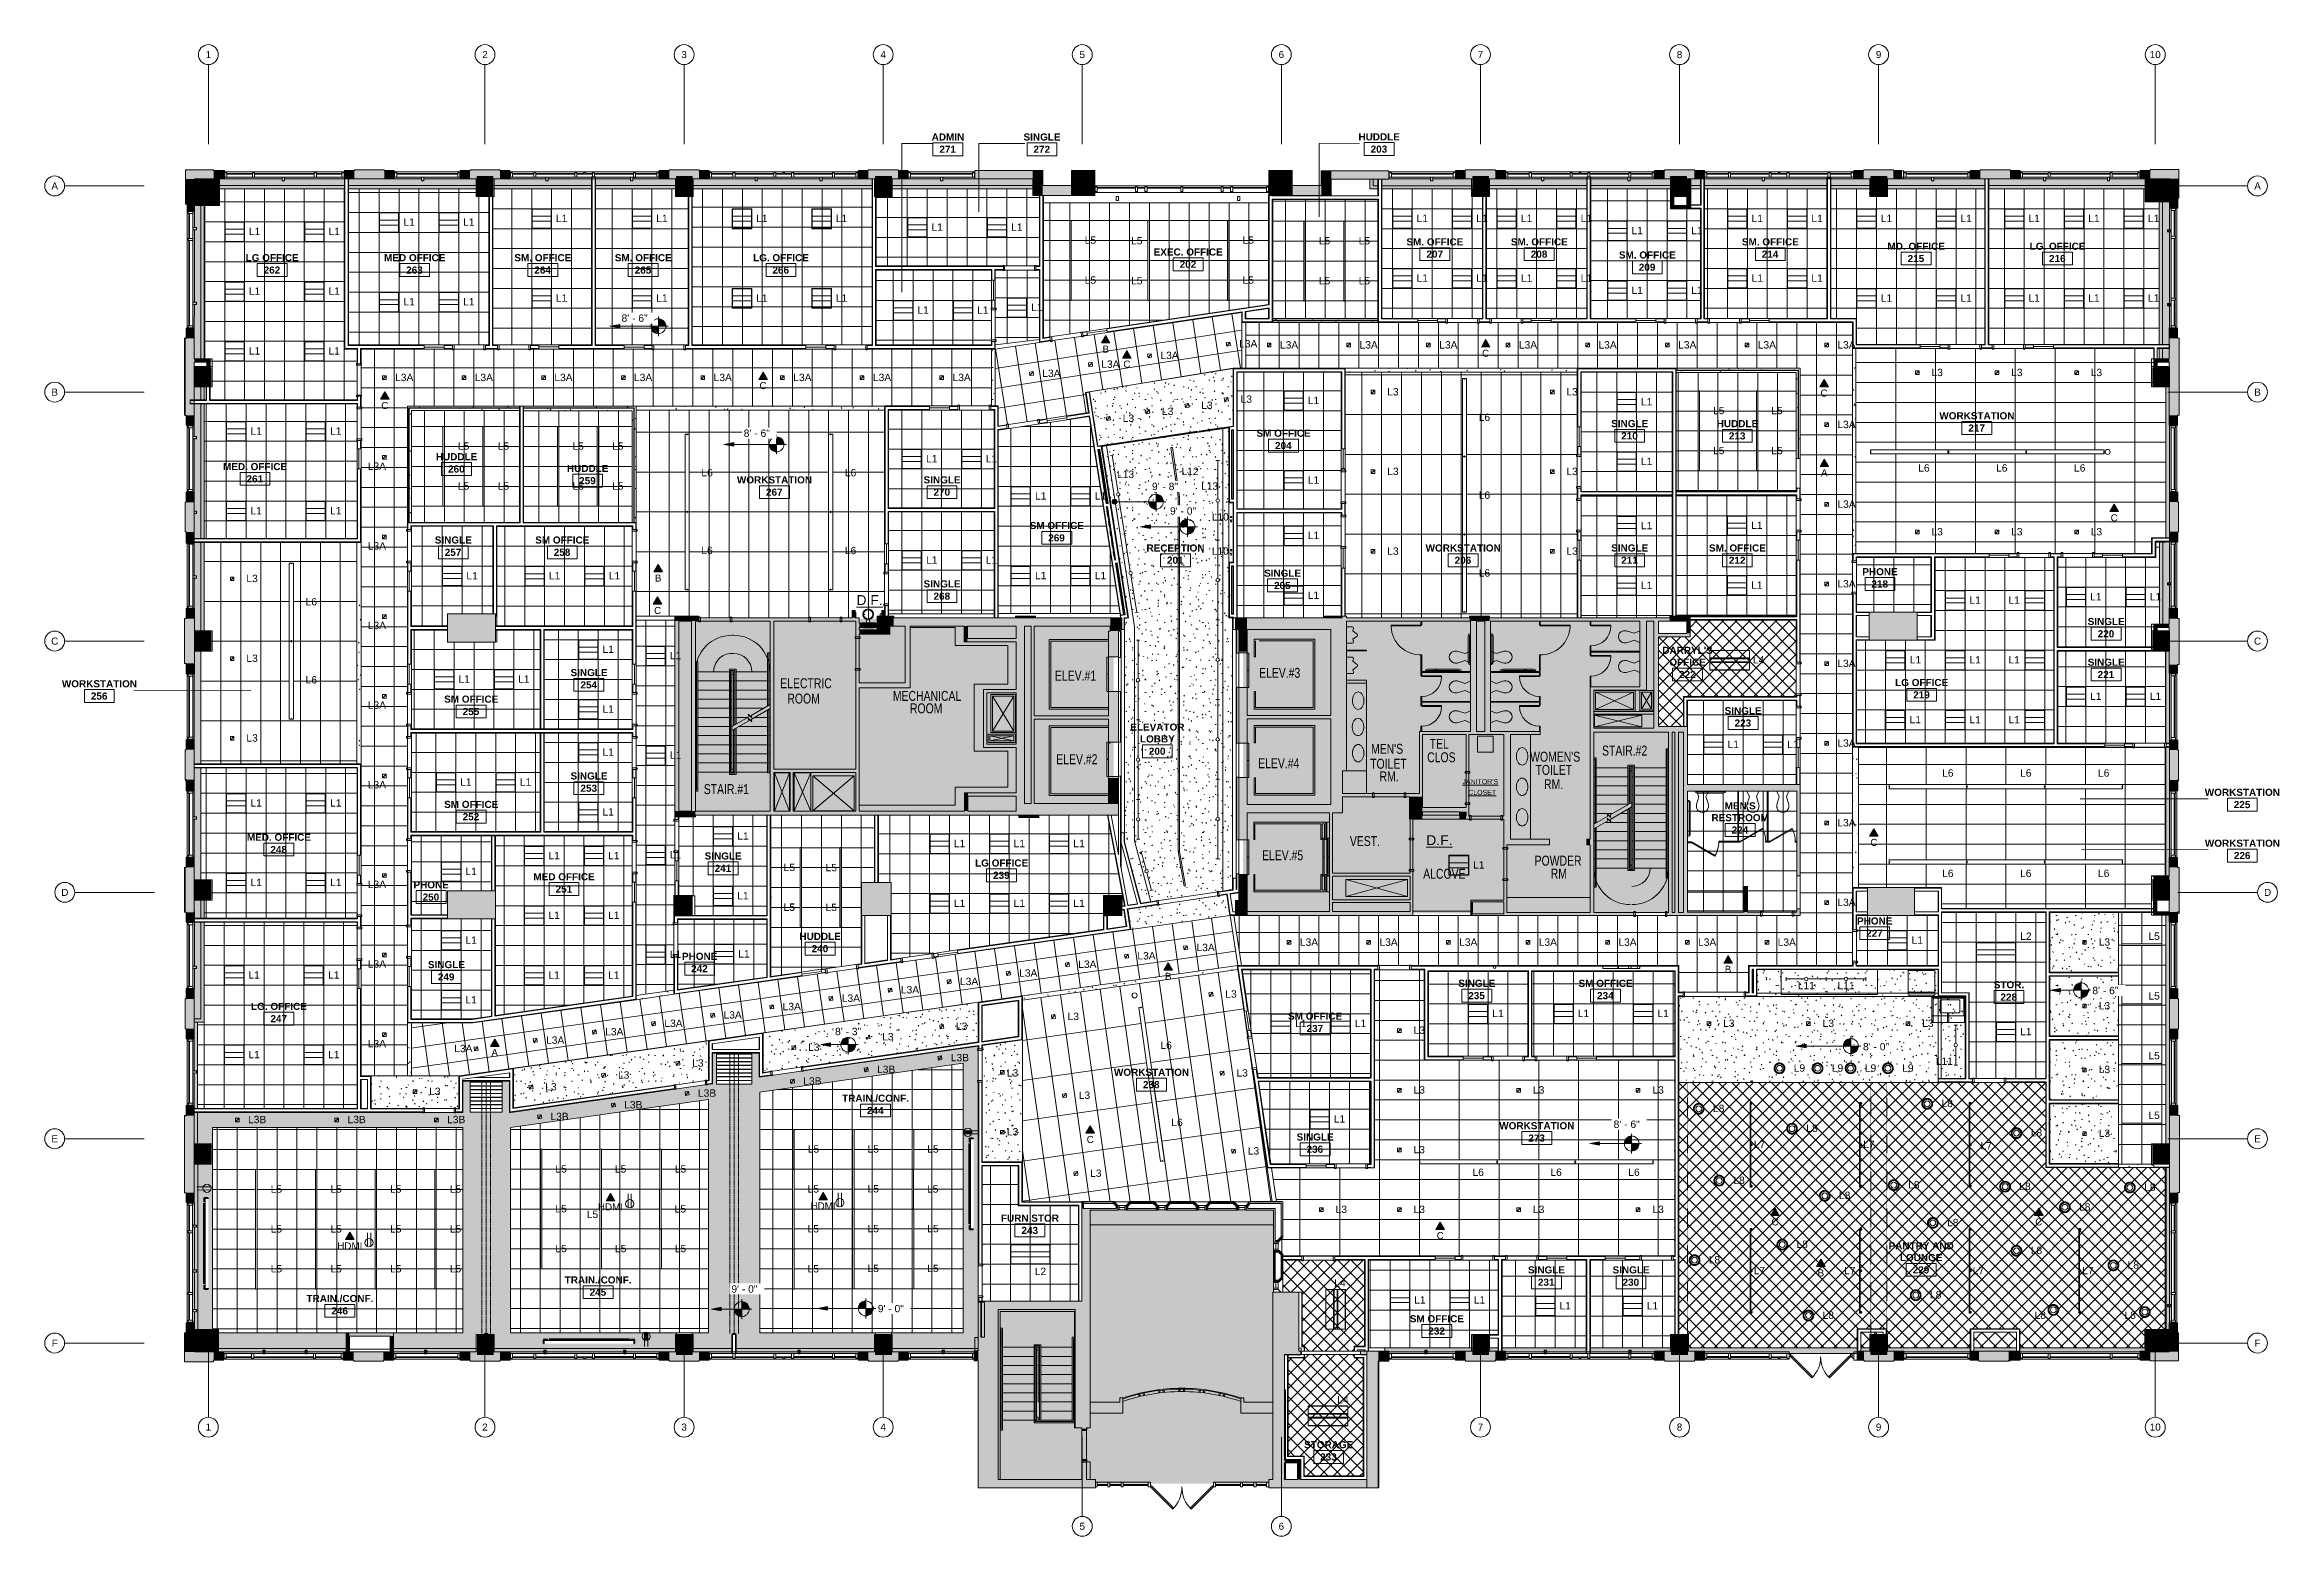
# Model space of a CAD drawing. Header units: inches. Extents: x 389 to 3083, y 11893 to 13691.
import ezdxf

# ---------------------------------------------------------------- set-up
doc = ezdxf.new("R2010")
doc.units = ezdxf.units.IN
doc.header["$MEASUREMENT"] = 0
doc.linetypes.add('X2$0$Dash', pattern=[0.25, 0.125, -0.125])
doc.linetypes.add('X2$0$Overhead 1_16_', pattern=[0.101562, 0.0625, -0.039062])
for name, color, linetype, lineweight in [('X2$0$A-ANNO-NOTE', 131, 'Continuous', 9), ('X2$0$A-AREA-IDEN', 2, 'Continuous', 9), ('X2$0$A-CLNG', 13, 'Continuous', 13), ('X2$0$A-CLNG-PATT', 13, 'Continuous', 13), ('X2$0$A-Cols-Extr', 7, 'Continuous', 9), ('X2$0$A-DETL', 90, 'Continuous', 13), ('X2$0$A-DETL-GENF', 92, 'Continuous', 9), ('X2$0$A-DETL-MEDM', 33, 'Continuous', 13), ('X2$0$A-DOOR', 31, 'Continuous', 13), ('X2$0$A-DOOR-FRAM', 31, 'Continuous', 20), ('X2$0$A-FLOR-OVHD', 1, 'X2$0$Overhead 1_16_', 9), ('X2$0$A-GENM', 13, 'Continuous', 13), ('X2$0$A-GLAZ', 151, 'Continuous', 13), ('X2$0$A-Plmb', 7, 'Continuous', 9), ('X2$0$A-WALL', 113, 'Continuous', 13), ('X2$0$A-Wall-Extr', 7, 'Continuous', 9), ('X2$0$A-WALL-PATT', 111, 'Continuous', 13), ('X2$0$E-COMM', 2, 'Continuous', 9), ('X2$0$E-ELEC-FIXT', 91, 'Continuous', 9), ('X2$0$E-LITE-EQPM', 33, 'Continuous', 9), ('X2$0$E-LITE-EQPM-IDEN', 33, 'Continuous', 9), ('X2$0$G-ANNO-DIMS', 111, 'Continuous', 9), ('X2$0$I-WALL', 2, 'Continuous', 9), ('X2$0$Plaza America BA02$0$17', 7, 'Continuous', 9), ('X2$0$Plaza America BA02$0$19', 7, 'Continuous', 9), ('X2$0$Plaza America BA02$0$51', 7, 'Continuous', 9), ('X2$0$Plaza America BA02$0$9', 7, 'Continuous', 9), ('X2$0$Plaza America_Tower 1_2nd Floor -REVIT_dwg', 8, 'Continuous', 9), ('X2$0$Q-CASE', 31, 'Continuous', 9), ('X2$0$Q-SPCQ', 91, 'Continuous', 9), ('X2$0$Q-SPCQ-HDLN', 91, 'X2$0$Dash', 9), ('X2$0$S-COLS', 52, 'Continuous', 13), ('X2$0$S-GRID', 1, 'Continuous', 9), ('X2$0$S-GRID-IDEN', 1, 'Continuous', 9)]:
    doc.layers.add(name, color=color, linetype=linetype, lineweight=lineweight)
doc.styles.add('X2$0$Arial', font='arial.ttf', dxfattribs={"width": 0.75, "height": 12})
doc.styles.add('X2$0$Arial_1', font='arial.ttf', dxfattribs={"width": 1.000751, "height": 5.99525})
doc.styles.add('X2$0$Arial_2', font='arial.ttf', dxfattribs={"width": 1.000761, "height": 11.990375})
doc.styles.add('X2$0$Arial_3', font='arial.ttf', dxfattribs={"height": 8.851796})
doc.styles.add('X2$0$Swis721 Lt BT', font='swissl.ttf', dxfattribs={"height": 8.514638})
doc.styles.add('X2$0$Swis721 Lt BT_B', font='', dxfattribs={"height": 8.583975})
doc.styles.get('X2$0$Swis721 Lt BT_B').set_extended_font_data('Swis721 Lt BT', bold=True)
pattern_1 = [(0, (-24941.6016, 0), (30.72, 7.68), [1.267, -21.773, 1.267, -21.773, -122.88]), (0, (-24941.6016, 0), (30.72, 7.68), [-46.08, 1.267, -44.813, 1.267, -21.773, -53.76]), (0, (-24941.6016, 0), (30.72, 7.68), [-115.2, 1.267, -14.093, 1.267, -37.133]), (120, (-24930.0816, 3.84), (-22.0110751, 22.7643004), [1.267, -21.773, 1.267, -21.773, -122.88]), (120, (-24930.0816, 3.84), (-22.0110751, 22.7643004), [-46.08, 1.267, -44.813, 1.267, -21.773, -53.76]), (120, (-24930.0816, 3.84), (-22.0110751, 22.7643004), [-115.2, 1.267, -14.093, 1.267, -37.133]), (240, (-24926.2416, 19.2), (-8.7089249, -30.4443004), [1.267, -21.773, 1.267, -21.773, -122.88]), (240, (-24926.2416, 19.2), (-8.7089249, -30.4443004), [-46.08, 1.267, -44.813, 1.267, -21.773, -53.76]), (240, (-24926.2416, 19.2), (-8.7089249, -30.4443004), [-115.2, 1.267, -14.093, 1.267, -37.133])]
pattern_2 = [(45, (-24941.602, 0), (-8.012227, 8.012227), []), (135, (-24941.602, 0), (-8.012227, -8.012227), [])]
pattern_3 = [(0, (-24941.6016, 0), (15.36, 3.84), [1.267, -10.253, 1.267, -10.253, -61.44]), (0, (-24941.6016, 0), (15.36, 3.84), [-23.04, 1.267, -21.773, 1.267, -10.253, -26.88]), (0, (-24941.6016, 0), (15.36, 3.84), [-57.6, 1.267, -6.413, 1.267, -17.933]), (120, (-24935.8416, 1.92), (-11.00553755, 11.3821502), [1.267, -10.253, 1.267, -10.253, -61.44]), (120, (-24935.8416, 1.92), (-11.00553755, 11.3821502), [-23.04, 1.267, -21.773, 1.267, -10.253, -26.88]), (120, (-24935.8416, 1.92), (-11.00553755, 11.3821502), [-57.6, 1.267, -6.413, 1.267, -17.933]), (240, (-24933.9216, 9.6), (-4.35446245, -15.2221502), [1.267, -10.253, 1.267, -10.253, -61.44]), (240, (-24933.9216, 9.6), (-4.35446245, -15.2221502), [-23.04, 1.267, -21.773, 1.267, -10.253, -26.88]), (240, (-24933.9216, 9.6), (-4.35446245, -15.2221502), [-57.6, 1.267, -6.413, 1.267, -17.933])]

msp = doc.modelspace()

# ---------------------------------------------------------------- texts
at = {"layer": 'X2$0$A-ANNO-NOTE', "char_height": 8.51, "attachment_point": 2, "rotation": 0.074, "line_spacing_factor": 1.00667, "style": 'X2$0$Swis721 Lt BT'}
for s, insert, width in [('B', (1668.4, 13328.3), 9.072), ('C', (1693.9, 13310.1), 9.936), ('C', (2126.3, 13323.3), 9.936), ('C', (1255.3, 13284.3), 9.936), ('C', (799.3, 13260.3), 9.936), ('C', (2534.3, 13275.3), 9.936), ('A', (2534.6, 13179.3), 8.748), ('C', (2884.1, 13124.9), 9.936), ('B', (1128.8, 13052.3), 9.072), ('C', (1128.2, 13013.2), 9.936), ('C', (2594.4, 12733.7), 9.936), ('B', (2418.6, 12580.7), 9.072), ('B', (1743.7, 12572.2), 9.072), ('A', (931.8, 12480.2), 8.748), ('C', (1649.7, 12375.6), 9.936), ('HDMI', (1071.3, 12294.3), 34.884), ('HDMI', (1327.6, 12295.5), 34.884), ('C', (2071.6, 12259.7), 9.936), ('C', (2475.2, 12276.2), 9.936), ('C', (2793.2, 12276.2), 9.936), ('B', (2530.5, 12214.7), 9.072)]:
    msp.add_mtext(s, dxfattribs=dict(at, insert=insert, width=width))
at = {"layer": 'X2$0$A-ANNO-NOTE', "insert": (757.1, 12247.3), "char_height": 8.51, "width": 34.884, "attachment_point": 2, "line_spacing_factor": 1.00667, "style": 'X2$0$Swis721 Lt BT'}
msp.add_mtext('HDMI', dxfattribs=at)
at = {"layer": 'X2$0$A-AREA-IDEN', "attachment_point": 2, "line_spacing_factor": 0.998538, "style": 'X2$0$Swis721 Lt BT_B'}
for s, insert, char_height, width in [('ADMIN', (1478.2, 13584), 8.58, 44.172), ('SINGLE', (1591.6, 13584), 8.58, 49.464), ('HUDDLE', (1998, 13584.2), 8.58, 56.592), ('271', (1477.9, 13569.2), 8.58, 23.004), ('272', (1591.3, 13569.2), 8.58, 23.004), ('203', (1997.7, 13569.4), 8.58, 23.004), ('EXEC. OFFICE', (1767.8, 13445.4), 8.584, 93.312), ('SM. OFFICE', (2065.2, 13457.6), 8.58, 77.76), ('207', (2065, 13442.8), 8.58, 23.004), ('SM. OFFICE', (2191.1, 13457.6), 8.58, 77.76), ('208', (2190.8, 13442.8), 8.58, 23.004), ('SM. OFFICE', (2469.6, 13457.6), 8.58, 77.76), ('214', (2469.3, 13442.8), 8.58, 23.004), ('MD. OFFICE', (2645.4, 13452.3), 8.58, 79.056), ('LG. OFFICE', (2815.8, 13452.3), 8.58, 75.708), ('LG OFFICE', (663.5, 13438.5), 8.58, 71.82), ('262', (663.2, 13423.6), 8.58, 23.004), ('MED OFFICE', (835.4, 13438.5), 8.58, 83.916), ('263', (835.1, 13423.6), 8.58, 23.004), ('SM. OFFICE', (989.8, 13438.5), 8.58, 77.76), ('264', (989.5, 13423.6), 8.58, 23.004), ('SM. OFFICE', (1110.9, 13438.5), 8.58, 77.76), ('265', (1110.6, 13423.6), 8.58, 23.004), ('LG. OFFICE', (1276.9, 13438.5), 8.58, 75.708), ('266', (1276.6, 13423.6), 8.58, 23.004), ('202', (1767.5, 13430.6), 8.58, 23.004), ('SM. OFFICE', (2321.3, 13441.8), 8.58, 77.76), ('209', (2321, 13427), 8.58, 23.004), ('215', (2645.1, 13437.5), 8.58, 23.004), ('216', (2815.5, 13437.5), 8.58, 23.004), ('SM OFFICE', (1882.8, 13226.9), 8.58, 73.872), ('SINGLE', (2300, 13238.5), 8.58, 49.464), ('HUDDLE', (2429.9, 13238.5), 8.58, 56.592), ('WORKSTATION', (2718.6, 13248), 8.584, 99.144), ('217', (2718.3, 13233.2), 8.58, 23.004), ('204', (1882.5, 13212), 8.58, 23.004), ('210', (2299.8, 13223.7), 8.58, 23.004), ('213', (2429.6, 13223.7), 8.58, 23.004), ('MED. OFFICE', (642.9, 13186.7), 8.584, 87.804), ('HUDDLE', (885.8, 13198.6), 8.58, 56.592), ('260', (885.6, 13183.8), 8.58, 23.004), ('HUDDLE', (1043.9, 13184.5), 8.58, 56.592), ('261', (642.6, 13171.9), 8.58, 23.004), ('259', (1043.6, 13169.7), 8.58, 23.004), ('WORKSTATION', (1269.1, 13170.7), 8.584, 99.144), ('267', (1268.8, 13155.9), 8.58, 23.004), ('SINGLE', (1471.1, 13170.7), 8.58, 49.464), ('270', (1470.8, 13155.9), 8.58, 23.004), ('SINGLE', (881.9, 13098.2), 8.58, 49.464), ('SM OFFICE', (1013.3, 13098.2), 8.58, 73.872), ('SM OFFICE', (1609.4, 13115.7), 8.58, 73.872), ('269', (1609.1, 13100.8), 8.58, 23.004), ('257', (881.6, 13083.4), 8.58, 23.004), ('258', (1013, 13083.4), 8.58, 23.004), ('RECEPTION', (1752.5, 13088.6), 8.58, 77.76), ('201', (1752.2, 13073.8), 8.58, 23.004), ('WORKSTATION', (2099.3, 13088.6), 8.584, 99.144), ('206', (2099, 13073.8), 8.58, 23.004), ('SINGLE', (2300, 13088.6), 8.58, 49.464), ('211', (2299.8, 13073.8), 8.58, 23.004), ('SM. OFFICE', (2429.9, 13088.6), 8.58, 77.76), ('212', (2429.6, 13073.8), 8.58, 23.004), ('SINGLE', (1471.1, 13045.3), 8.58, 49.464), ('SINGLE', (1881.6, 13058.2), 8.58, 49.464), ('205', (1881.3, 13043.4), 8.58, 23.004), ('PHONE', (2601.8, 13060), 8.58, 48.708), ('218', (2601.5, 13045.2), 8.58, 23.004), ('268', (1470.8, 13030.5), 8.58, 23.004), ('SINGLE', (2874.5, 13000), 8.58, 49.464), ('220', (2874.2, 12985.2), 8.58, 23.004), ("DARRYL'S\\POFFICE", (2369.8, 12965.2), 8.58, 63.936), ('SINGLE', (1045.5, 12938.4), 8.58, 49.464), ('222', (2369.5, 12936.1), 8.58, 23.004), ('SINGLE', (2874.5, 12950.9), 8.58, 49.464), ('221', (2874.2, 12936.1), 8.58, 23.004), ('WORKSTATION', (455.3, 12924.9), 8.584, 99.144), ('256', (455, 12910.1), 8.58, 23.004), ('SM OFFICE', (903.5, 12906.4), 8.58, 73.872), ('254', (1045.2, 12923.6), 8.58, 23.004), ('LG OFFICE', (2652, 12926.4), 8.58, 71.82), ('219', (2651.8, 12911.6), 8.58, 23.004), ('255', (903.2, 12891.5), 8.58, 23.004), ('SINGLE', (2436.8, 12892.4), 8.58, 49.464), ('223', (2436.5, 12877.6), 8.58, 23.004), ('ELEVATOR\\PLOBBY', (1730.7, 12872.7), 8.58, 69.984), ('200', (1730.4, 12843.6), 8.58, 23.004), ('SINGLE', (1045.5, 12813.8), 8.58, 49.464), ('253', (1045.2, 12799), 8.58, 23.004), ('SM OFFICE', (903.5, 12779.5), 8.58, 73.872), ("MEN'S\\PRESTROOM", (2433.2, 12777.8), 8.58, 77.22), ('WORKSTATION', (3038.6, 12794.1), 8.584, 99.144), ('225', (3038.3, 12779.3), 8.58, 23.004), ('252', (903.2, 12764.7), 8.58, 23.004), ('224', (2432.9, 12748.6), 8.58, 23.004), ('MED. OFFICE', (671.7, 12739.9), 8.584, 87.804), ('248', (671.4, 12725.1), 8.58, 23.004), ('SINGLE', (1207.2, 12717.3), 8.58, 49.464), ('WORKSTATION', (3038.7, 12732.7), 8.584, 99.144), ('226', (3038.4, 12717.9), 8.58, 23.004), ('MED OFFICE', (1015.4, 12692.3), 8.58, 83.916), ('241', (1206.9, 12702.4), 8.58, 23.004), ('LG OFFICE', (1542.9, 12708.9), 8.58, 71.82), ('239', (1542.6, 12694), 8.58, 23.004), ('PHONE', (855.2, 12682.6), 8.58, 48.708), ('250', (854.9, 12667.8), 8.58, 23.004), ('251', (1015.2, 12677.5), 8.58, 23.004), ('PHONE', (2595.4, 12639), 8.58, 48.708), ('HUDDLE', (1324.1, 12620.4), 8.58, 56.592), ('227', (2595.1, 12624.2), 8.58, 23.004), ('SINGLE', (873.6, 12586.4), 8.58, 49.464), ('PHONE', (1178.9, 12596.4), 8.58, 48.708), ('242', (1178.6, 12581.5), 8.58, 23.004), ('240', (1323.9, 12605.6), 8.58, 23.004), ('249', (873.3, 12571.6), 8.58, 23.004), ('SINGLE', (2115.7, 12563.8), 8.58, 49.464), ('SM OFFICE', (2271, 12563.8), 8.58, 73.872), ('STOR.', (2757.3, 12562.1), 8.58, 40.5), ('LG. OFFICE', (671.7, 12536), 8.58, 75.708), ('235', (2115.4, 12549), 8.58, 23.004), ('234', (2270.7, 12549), 8.58, 23.004), ('228', (2757, 12547.2), 8.58, 23.004), ('247', (671.4, 12521.2), 8.58, 23.004), ('SM OFFICE', (1920.8, 12524.3), 8.58, 73.872), ('237', (1920.5, 12509.4), 8.58, 23.004), ('WORKSTATION', (1723.6, 12456.6), 8.584, 99.144), ('TRAIN./CONF.', (1390.9, 12425.3), 8.584, 90.72), ('238', (1723.3, 12441.7), 8.58, 23.004), ('244', (1390.6, 12410.5), 8.58, 23.004), ('WORKSTATION', (2188.1, 12392.2), 8.584, 99.144), ('SINGLE', (1920.8, 12378.6), 8.58, 49.464), ('273', (2187.8, 12377.3), 8.58, 23.004), ('236', (1920.5, 12363.8), 8.58, 23.004), ('FURN STOR', (1577, 12280.8), 8.58, 78.192), ('243', (1576.8, 12266), 8.58, 23.004), ('PANTRY AND\\PLOUNGE', (2651.4, 12247.5), 8.58, 85.752), ('TRAIN./CONF.', (1056.5, 12206.3), 8.584, 90.72), ('SINGLE', (2199.7, 12218.4), 8.58, 49.464), ('231', (2199.4, 12203.5), 8.58, 23.004), ('SINGLE', (2301.7, 12218.4), 8.58, 49.464), ('230', (2301.4, 12203.5), 8.58, 23.004), ('229', (2651.2, 12218.4), 8.58, 23.004), ('TRAIN./CONF.', (745.2, 12183.9), 8.584, 90.72), ('245', (1056.2, 12191.5), 8.58, 23.004), ('246', (744.9, 12169), 8.58, 23.004), ('SM OFFICE', (2067.6, 12159.5), 8.58, 73.872), ('232', (2067.3, 12144.7), 8.58, 23.004), ('STORAGE', (1937.2, 12007.7), 8.58, 65.016), ('233', (1936.9, 11992.9), 8.58, 23.004)]:
    msp.add_mtext(s, dxfattribs=dict(at, insert=insert, char_height=char_height, width=width))
at = {"layer": 'X2$0$E-LITE-EQPM-IDEN', "char_height": 8.85, "attachment_point": 2, "line_spacing_factor": 0.938532, "style": 'X2$0$Arial_3'}
for s, insert, width in [('L1', (642.3, 13470.3), 16.416), ('L1', (738.3, 13470.3), 16.416), ('L1', (828.6, 13481.5), 16.416), ('L1', (900.6, 13481.5), 16.416), ('L1', (1012.5, 13486), 16.416), ('L1', (1133.4, 13486), 16.416), ('L1', (1253.9, 13486), 16.416), ('L1', (1349.9, 13486), 16.416), ('L1', (1465.2, 13475.5), 16.416), ('L1', (1561.2, 13475.5), 16.416), ('L1', (2050, 13486), 16.416), ('L1', (2122, 13486), 16.416), ('L1', (2175.8, 13486), 16.416), ('L1', (2247.8, 13486), 16.416), ('L1', (2309.1, 13471.4), 16.416), ('L1', (2381.1, 13471.4), 16.416), ('L1', (2453.9, 13486), 16.416), ('L1', (2525.9, 13486), 16.416), ('L1', (2609.6, 13486), 16.416), ('L1', (2705.6, 13486), 16.416), ('L1', (2787.7, 13486), 16.416), ('L1', (2859.7, 13486), 16.416), ('L1', (2931.7, 13486), 16.416), ('L5', (1649.9, 13459.9), 16.416), ('L5', (1705.8, 13459.1), 16.416), ('L5', (1840.2, 13459.9), 16.416), ('L5', (1932.2, 13459.1), 16.416), ('L5', (1980.2, 13459.1), 16.416), ('L1', (642.3, 13398.3), 16.416), ('L1', (738.3, 13398.3), 16.416), ('L1', (1012.5, 13390), 16.416), ('L1', (1133.4, 13390), 16.416), ('L1', (1253.9, 13390), 16.416), ('L1', (1349.9, 13390), 16.416), ('L5', (1649.9, 13411.7), 16.416), ('L5', (1705.8, 13410.9), 16.416), ('L5', (1840.2, 13411.7), 16.416), ('L5', (1932.2, 13410.9), 16.416), ('L5', (1980.2, 13410.9), 16.416), ('L1', (2050, 13414), 16.416), ('L1', (2122, 13414), 16.416), ('L1', (2175.8, 13414), 16.416), ('L1', (2247.8, 13414), 16.416), ('L1', (2309.1, 13399.4), 16.416), ('L1', (2381.1, 13399.4), 16.416), ('L1', (2453.9, 13414), 16.416), ('L1', (2525.9, 13414), 16.416), ('L1', (2609.6, 13390), 16.416), ('L1', (2705.6, 13390), 16.416), ('L1', (2787.7, 13390), 16.416), ('L1', (2859.7, 13390), 16.416), ('L1', (2931.7, 13390), 16.416), ('L1', (828.6, 13385.5), 16.416), ('L1', (900.6, 13385.5), 16.416), ('L1', (1448.2, 13375.5), 16.416), ('L1', (1520.2, 13375.5), 16.416), ('L1', (1585.5, 13378.8), 16.416), ('L3A', (1840.2, 13335), 26.244), ('L1', (642.3, 13326.3), 16.416), ('L1', (738.3, 13326.3), 16.416), ('L3A', (1674, 13310.3), 26.244), ('L3A', (1745.3, 13320.9), 26.244), ('L3A', (1889.4, 13333.6), 26.244), ('L3A', (1985.4, 13333.6), 26.244), ('L3A', (2081.4, 13333.6), 26.244), ('L3A', (2177.4, 13333.6), 26.244), ('L3A', (2273.4, 13333.6), 26.244), ('L3A', (2369.4, 13333.6), 26.244), ('L3A', (2465.4, 13333.6), 26.244), ('L3A', (2561.4, 13333.6), 26.244), ('L3A', (822.7, 13294.3), 26.244), ('L3A', (918.7, 13294.3), 26.244), ('L3A', (1014.7, 13294.3), 26.244), ('L3A', (1110.7, 13294.3), 26.244), ('L3A', (1206.7, 13294.3), 26.244), ('L3A', (1302.7, 13294.3), 26.244), ('L3A', (1398.7, 13294.3), 26.244), ('L3A', (1494.7, 13294.3), 26.244), ('L3A', (1602.9, 13299.3), 26.244), ('L3', (2670.7, 13300.3), 16.416), ('L3', (2766.7, 13300.3), 16.416), ('L3', (2862.7, 13300.3), 16.416), ('L3', (1790.4, 13260.8), 16.416), ('L3', (1837.8, 13268.2), 16.416), ('L1', (1918.8, 13266.6), 16.416), ('L3', (2014.6, 13277), 16.416), ('L3', (2230.6, 13277), 16.416), ('L1', (2320.5, 13265.1), 16.416), ('L5', (2407.4, 13254.4), 16.416), ('L5', (2477.6, 13254.4), 16.416), ('L1', (644.2, 13229.7), 16.416), ('L1', (740.2, 13229.7), 16.416), ('L3', (1695.7, 13245.2), 16.416), ('L3', (1743, 13253.5), 16.416), ('L6', (2124.9, 13246.3), 16.416), ('L3A', (2561.4, 13237.6), 26.244), ('L5', (894.3, 13211.6), 16.416), ('L5', (942.3, 13211.6), 16.416), ('L5', (1032.3, 13211.6), 16.416), ('L5', (1080.3, 13211.6), 16.416), ('L5', (2407.4, 13206.2), 16.416), ('L5', (2477.6, 13206.2), 16.416), ('L3A', (789.8, 13187.3), 26.244), ('L6', (1187.8, 13179.6), 16.416), ('L6', (1360.8, 13179.6), 16.416), ('L1', (1458.6, 13196.4), 16.416), ('L1', (1530.6, 13196.4), 16.416), ('L13', (1692.3, 13177.5), 24.624), ('L12', (1770.1, 13181), 24.624), ('L3', (2014.6, 13181), 16.416), ('L3', (2230.6, 13181), 16.416), ('L1', (2320.5, 13193.1), 16.416), ('L6', (2654.7, 13185.2), 16.416), ('L6', (2748.6, 13185.2), 16.416), ('L6', (2842.5, 13185.2), 16.416), ('L5', (894.3, 13163.4), 16.416), ('L5', (942.3, 13163.4), 16.416), ('L5', (1032.3, 13163.4), 16.416), ('L5', (1080.3, 13163.4), 16.416), ('L1', (1590, 13151.5), 16.416), ('L1', (1662, 13151.5), 16.416), ('L13', (1793.6, 13163.3), 24.624), ('L1', (1918.8, 13170.6), 16.416), ('L6', (2124.9, 13152.4), 16.416), ('L1', (644.2, 13133.7), 16.416), ('L1', (740.2, 13133.7), 16.416), ('L10', (1806.5, 13126.2), 24.624), ('L3A', (2561.4, 13141.6), 26.244), ('L1', (1918.8, 13103.8), 16.416), ('L1', (2320.5, 13115.7), 16.416), ('L1', (2453.4, 13116.1), 16.416), ('L3', (2670.7, 13108.3), 16.416), ('L3', (2766.7, 13108.3), 16.416), ('L3', (2862.7, 13108.3), 16.416), ('L3A', (789.8, 13091.3), 26.244), ('L6', (1187.8, 13085.7), 16.416), ('L6', (1360.8, 13085.7), 16.416), ('L1', (1458.6, 13074.2), 16.416), ('L1', (1530.6, 13074.2), 16.416), ('L10', (1806.5, 13085), 24.624), ('L3', (2014.6, 13085), 16.416), ('L3', (2230.6, 13085), 16.416), ('L3', (639.3, 13052), 16.416), ('L1', (904.5, 13055.2), 16.416), ('L1', (1004.1, 13055.2), 16.416), ('L1', (1076.1, 13055.2), 16.416), ('L1', (1590, 13055.5), 16.416), ('L1', (1662, 13055.5), 16.416), ('L6', (2124.9, 13058.6), 16.416), ('L1', (2320.5, 13043.7), 16.416), ('L1', (2453.4, 13044.1), 16.416), ('L3A', (2561.4, 13045.6), 26.244), ('L6', (710.7, 13023.9), 16.416), ('L1', (1918.8, 13031.8), 16.416), ('L1', (2716.5, 13025.9), 16.416), ('L1', (2763.5, 13025.9), 16.416), ('L1', (2861.9, 13030), 16.416), ('L1', (2933.9, 13030), 16.416), ('L3A', (789.8, 12995.3), 26.244), ('L1', (1068.6, 12966.6), 16.416), ('L1', (1149.9, 12959), 16.416), ('L3', (639.3, 12955.8), 16.416), ('L1', (895, 12930.8), 16.416), ('L1', (967, 12930.8), 16.416), ('L4', (2455.5, 12953.9), 16.416), ('L3A', (2561.4, 12949.6), 26.244), ('L1', (2644.5, 12953.9), 16.416), ('L1', (2716.5, 12953.9), 16.416), ('L1', (2763.5, 12953.9), 16.416), ('L6', (710.7, 12929.8), 16.416), ('L1', (2861.9, 12910), 16.416), ('L1', (2933.9, 12910), 16.416), ('L3A', (789.8, 12899.3), 26.244), ('L1', (1068.6, 12894.6), 16.416), ('L1', (2644.3, 12881.9), 16.416), ('L1', (2716.5, 12881.8), 16.416), ('L1', (2763.5, 12881.8), 16.416), ('L3', (639.3, 12859.8), 16.416), ('L1', (2424.9, 12852), 16.416), ('L1', (2496.9, 12852), 16.416), ('L3A', (2561.4, 12853.6), 26.244), ('L1', (1068.6, 12842.6), 16.416), ('L1', (1149.9, 12839), 16.416), ('L3A', (789.8, 12803.3), 26.244), ('L1', (897.1, 12806.6), 16.416), ('L1', (969.1, 12806.6), 16.416), ('L6', (2683.6, 12817.5), 16.416), ('L6', (2777.5, 12817.5), 16.416), ('L6', (2871.4, 12817.5), 16.416), ('L1', (644.2, 12781.5), 16.416), ('L1', (740.2, 12781.5), 16.416), ('L1', (1068.6, 12770.6), 16.416), ('L3A', (2561.4, 12757.6), 26.244), ('L1', (1003.4, 12718), 16.416), ('L1', (1075.4, 12718), 16.416), ('L1', (1149.9, 12719), 16.416), ('L1', (1231.1, 12741.6), 16.416), ('L1', (1492.2, 12732.5), 16.416), ('L1', (1564.2, 12732.5), 16.416), ('L1', (1636.2, 12732.5), 16.416), ('L1', (903.4, 12698.9), 16.416), ('L5', (1287, 12703.7), 16.416), ('L5', (1337.5, 12703.4), 16.416), ('L1', (2118.1, 12706.7), 16.416), ('L6', (2683.6, 12696.5), 16.416), ('L6', (2777.5, 12696.5), 16.416), ('L6', (2871.4, 12696.5), 16.416), ('L1', (644.2, 12685.5), 16.416), ('L1', (740.2, 12685.5), 16.416), ('L3A', (789.8, 12683.3), 26.244), ('L1', (1231.1, 12669.6), 16.416), ('L3A', (2561.4, 12661.6), 26.244), ('L1', (1003.4, 12646), 16.416), ('L1', (1075.4, 12646), 16.416), ('L5', (1286.8, 12655.5), 16.416), ('L5', (1286.8, 12655.5), 16.416), ('L5', (1287, 12655.8), 16.416), ('L5', (1337.5, 12655.5), 16.416), ('L1', (1492.2, 12660.5), 16.416), ('L1', (1564.2, 12660.5), 16.416), ('L1', (1636.2, 12660.5), 16.416), ('L1', (903.4, 12616.1), 16.416), ('L3A', (1788.8, 12607.2), 26.244), ('L3A', (1913.4, 12613.6), 26.244), ('L3A', (2009.4, 12613.6), 26.244), ('L3A', (2105.4, 12613.6), 26.244), ('L3A', (2201.4, 12613.6), 26.244), ('L3A', (2297.4, 12613.6), 26.244), ('L3A', (2393.4, 12613.6), 26.244), ('L3A', (2489.4, 12613.6), 26.244), ('L1', (2646.7, 12616), 16.416), ('L2', (2777.6, 12620.8), 16.416), ('L3', (2872.3, 12613.8), 16.416), ('L5', (2932.2, 12620.8), 16.416), ('L3A', (789.8, 12587.3), 26.244), ('L1', (1149.9, 12599), 16.416), ('L1', (1232.3, 12599.5), 16.416), ('L3A', (1646.2, 12587), 26.244), ('L3A', (1717.5, 12597.1), 26.244), ('L1', (641.8, 12574.1), 16.416), ('L1', (737.8, 12574.1), 16.416), ('L1', (1003.4, 12574), 16.416), ('L1', (1075.4, 12574), 16.416), ('L3A', (1432.4, 12556.2), 26.244), ('L3A', (1503.7, 12566.3), 26.244), ('L3A', (1575, 12576.4), 26.244), ('L11', (2512.9, 12561.3), 24.624), ('L11', (2560.9, 12561.3), 24.624), ('L1', (903.4, 12544.1), 16.416), ('L3A', (1289.9, 12536), 26.244), ('L3A', (1361.2, 12546.1), 26.244), ('L3', (1819.4, 12551.1), 16.416), ('L1', (2141.3, 12527.6), 16.416), ('L1', (2244.3, 12527.6), 16.416), ('L1', (2340.3, 12527.6), 16.416), ('L3', (2872.3, 12536.9), 16.416), ('L5', (2932.2, 12548.8), 16.416), ('L3A', (1076, 12505.6), 26.244), ('L3A', (1147.3, 12515.8), 26.244), ('L3A', (1218.6, 12525.9), 26.244), ('L3', (1405.8, 12499.6), 16.416), ('L3', (1494.7, 12512.2), 16.416), ('L3', (1629.3, 12524.1), 16.416), ('L1', (1903.6, 12515.7), 16.416), ('L1', (1975.6, 12515.7), 16.416), ('L3', (2046.3, 12507.5), 16.416), ('L3', (2419.5, 12515.8), 16.416), ('L3', (2539.5, 12515.8), 16.416), ('L3', (2659.5, 12515.8), 16.416), ('L1', (2777.6, 12505.8), 16.416), ('L1', (641.8, 12478.1), 16.416), ('L1', (737.8, 12478.1), 16.416), ('L3A', (789.8, 12491.3), 26.244), ('L3A', (894, 12485.4), 26.244), ('L3A', (1004.7, 12495.5), 26.244), ('L3', (1316.5, 12486.9), 16.416), ('L3B', (1492.6, 12474.4), 26.244), ('L6', (1741.2, 12489.3), 16.416), ('L5', (2932.2, 12476.8), 16.416), ('L3', (1087.3, 12453.5), 16.416), ('L3', (1176.7, 12467.9), 16.416), ('L3B', (1314.8, 12446.2), 26.244), ('L3B', (1403.7, 12460.3), 26.244), ('L3', (1556.1, 12456), 16.416), ('L3', (1832.9, 12456), 16.416), ('L9', (2504.6, 12461.9), 16.416), ('L9', (2550.6, 12461.9), 16.416), ('L9', (2590.4, 12461.9), 16.416), ('L9', (2635.4, 12461.9), 16.416), ('L11', (2679.4, 12470.1), 24.624), ('L3', (2872.3, 12460.1), 16.416), ('L3', (859.7, 12433.7), 16.416), ('L3', (999.6, 12439.4), 16.416), ('L3B', (1187.8, 12431.7), 26.244), ('L3', (1642.8, 12429.1), 16.416), ('L3', (2046.3, 12435.5), 16.416), ('L3', (2190.3, 12435.5), 16.416), ('L3', (2334.3, 12435.5), 16.416), ('L8', (2682.8, 12419.2), 16.416), ('L3B', (645.4, 12399.8), 26.244), ('L3B', (765.4, 12399.8), 26.244), ('L3B', (885.4, 12399.8), 26.244), ('L3B', (1010, 12403.5), 26.244), ('L3B', (1098.9, 12417.6), 26.244), ('L6', (1754.3, 12396.3), 16.416), ('L1', (1950.2, 12400.5), 16.416), ('L8', (2407.3, 12413.2), 16.416), ('L5', (2932.2, 12404.8), 16.416), ('L3', (1556.1, 12385), 16.416), ('L7', (2456.4, 12369.7), 16.416), ('L8', (2519.8, 12389.2), 16.416), ('L7', (2588.4, 12369.7), 16.416), ('L7', (2729.9, 12368.2), 16.416), ('L8', (2790.4, 12383.8), 16.416), ('L3', (2872.3, 12383.2), 16.416), ('L5', (1011.8, 12340.3), 16.416), ('L5', (1083.6, 12340.3), 16.416), ('L5', (1155.8, 12340.3), 16.416), ('L5', (1316.1, 12364.3), 16.416), ('L5', (1388.1, 12364.3), 16.416), ('L5', (1460.1, 12364.3), 16.416), ('L3', (1846.5, 12362), 16.416), ('L3', (2046.3, 12363.5), 16.416), ('L5', (668.6, 12316), 16.416), ('L5', (740.6, 12316), 16.416), ('L5', (812.6, 12316), 16.416), ('L5', (884.6, 12316), 16.416), ('L5', (1315.8, 12316.1), 16.416), ('L5', (1388.1, 12316.3), 16.416), ('L5', (1459.8, 12316.1), 16.416), ('L3', (1656.4, 12335), 16.416), ('L6', (2117.4, 12336.2), 16.416), ('L6', (2211.3, 12336.2), 16.416), ('L6', (2305.2, 12336.2), 16.416), ('L8', (2431.9, 12326.5), 16.416), ('L8', (2642.5, 12321.1), 16.416), ('L8', (2776.6, 12319.2), 16.416), ('L8', (2927.1, 12318.3), 16.416), ('L5', (1011.8, 12292.3), 16.416), ('L5', (1049.6, 12285.5), 16.416), ('L5', (1155.6, 12292.1), 16.416), ('L3', (1952.4, 12291.5), 16.416), ('L3', (2046.3, 12291.5), 16.416), ('L3', (2190.3, 12291.5), 16.416), ('L3', (2334.3, 12291.5), 16.416), ('L8', (2559.2, 12308.3), 16.416), ('L8', (2848.6, 12294.4), 16.416), ('L5', (668.6, 12268), 16.416), ('L5', (740.6, 12268), 16.416), ('L5', (812.6, 12268), 16.416), ('L5', (884.6, 12268), 16.416), ('L5', (1315.8, 12268.1), 16.416), ('L5', (1388.1, 12268.3), 16.416), ('L5', (1460.1, 12268.3), 16.416), ('L8', (2689.5, 12275.6), 16.416), ('L5', (1011.8, 12244.3), 16.416), ('L5', (1083.6, 12244.3), 16.416), ('L5', (1155.8, 12244.3), 16.416), ('L8', (2402.2, 12230.7), 16.416), ('L8', (2508, 12249.4), 16.416), ('L8', (2790.4, 12242), 16.416), ('L5', (668.6, 12219.9), 16.416), ('L5', (740.6, 12219.9), 16.416), ('L5', (812.6, 12219.9), 16.416), ('L5', (884.6, 12220), 16.416), ('L5', (1315.8, 12219.9), 16.416), ('L5', (1388.1, 12220.3), 16.416), ('L5', (1460.1, 12220.3), 16.416), ('L2', (1589.7, 12216.7), 16.416), ('L7', (2456.4, 12217.7), 16.416), ('L7', (2565.4, 12217.7), 16.416), ('L7', (2720.4, 12217.7), 16.416), ('L7', (2852.5, 12217.7), 16.416), ('L8', (2907.1, 12224.4), 16.416), ('L4', (1950.8, 12202.6), 16.416), ('L1', (2047.1, 12182.4), 16.416), ('L1', (2119.1, 12182.4), 16.416), ('L8', (2668.9, 12188.5), 16.416), ('L1', (2222.3, 12175.3), 16.416), ('L1', (2327.5, 12175.3), 16.416), ('L8', (2539.5, 12163.9), 16.416), ('L8', (2794.9, 12163.9), 16.416), ('L8', (2903.4, 12163.9), 16.416), ('L4', (1954.4, 12062.1), 16.416)]:
    msp.add_mtext(s, dxfattribs=dict(at, insert=insert, width=width))

# ---------------------------------------------------------------- blocks, each defined once
blk = doc.blocks.new('X2$0$PS - System Furniture Poke-Thru - 120V-4182550-FIRST FLOOR')
at = {"layer": 'X2$0$A-DETL-GENF'}
for start, end in [(360, 180), (180, 360)]:
    blk.add_arc((0, 0), 3, start, end, dxfattribs=at)
blk = doc.blocks.new('X2$0$PS - Duplex - Duplex-4172790-FIRST FLOOR')
at = {"layer": 'X2$0$E-ELEC-FIXT'}
for p, q in [((1.375, 2.25), (-1.375, 2.25)), ((-1.375, 2.25), (-1.375, -2.25)), ((1.375, -2.25), (1.375, 2.25)), ((-1.375, -2.25), (1.375, -2.25))]:
    blk.add_line(p, q, dxfattribs=at)
blk = doc.blocks.new('X2$0$PS - Duplex - Duplex-V1-FIRST FLOOR')
at = {"layer": 'X2$0$E-ELEC-FIXT'}
for p, q in [((-1.375, -2.25), (-1.375, 2.25)), ((-1.375, 2.25), (1.375, 2.25)), ((-0.75, -1.5), (-0.75, 1.5)), ((-0.75, 1.5), (0.75, 1.5)), ((0.75, 1.5), (0.75, -1.5)), ((1.375, 2.25), (1.375, -2.25)), ((1.375, -2.25), (-1.375, -2.25)), ((0.75, -1.5), (-0.75, -1.5))]:
    blk.add_line(p, q, dxfattribs=at)
blk = doc.blocks.new('X2$0$PS - Duplex - Duplex-V2-FIRST FLOOR')
at = {"layer": 'X2$0$E-ELEC-FIXT'}
for p, q in [((1.4, 2.2), (-1.4, 2.2)), ((-1.4, 2.2), (-1.4, -0.3)), ((1.4, -0.3), (1.4, 2.2))]:
    blk.add_line(p, q, dxfattribs=at)
blk = doc.blocks.new('X2$0$Display-Plasma-Panasonic-Professional - 85__ 1080p Full HD Plasma-5007476-FIRST FLOOR')
at = {"layer": 'X2$0$E-COMM'}
for p, q in [((26828.3, 13504.3), (26824, 13504.3)), ((26824, 13504.2), (26824, 13504.3)), ((26824, 13504.2), (26828.3, 13504.2)), ((26828.3, 13504.3), (26828.3, 13504.2)), ((26830.1, 13504.3), (26829.4, 13504.3)), ((26829.4, 13504.2), (26829.4, 13504.3)), ((26829.4, 13504.2), (26830.1, 13504.2)), ((26830.2, 13504.3), (26830.1, 13504.3)), ((26830.1, 13504.3), (26830.1, 13504.2)), ((26830.1, 13504.2), (26830.2, 13504.2)), ((26830.5, 13504.3), (26830.2, 13504.3)), ((26830.2, 13504.3), (26830.2, 13504.2)), ((26830.2, 13504.2), (26830.5, 13504.2)), ((26830.9, 13504.3), (26830.5, 13504.3)), ((26830.5, 13504.3), (26830.5, 13504.2)), ((26830.5, 13504.2), (26830.9, 13504.2)), ((26831.4, 13504.3), (26830.9, 13504.3)), ((26830.9, 13504.3), (26830.9, 13504.2)), ((26830.9, 13504.2), (26831.4, 13504.2)), ((26831.7, 13504.3), (26831.4, 13504.3)), ((26831.4, 13504.3), (26831.4, 13504.2)), ((26831.4, 13504.2), (26831.7, 13504.2)), ((26831.7, 13504.3), (26831.7, 13504.2)), ((26832.9, 13504.3), (26832.1, 13504.3)), ((26832.1, 13504.2), (26832.1, 13504.3)), ((26832.1, 13504.2), (26832.9, 13504.2)), ((26833, 13504.3), (26832.9, 13504.3)), ((26832.9, 13504.3), (26832.9, 13504.2)), ((26832.9, 13504.2), (26833, 13504.2)), ((26833.3, 13504.3), (26833, 13504.3)), ((26833, 13504.3), (26833, 13504.2)), ((26833, 13504.2), (26833.3, 13504.2)), ((26833.7, 13504.3), (26833.3, 13504.3)), ((26833.3, 13504.3), (26833.3, 13504.2)), ((26833.3, 13504.2), (26833.7, 13504.2)), ((26834.2, 13504.3), (26833.7, 13504.3)), ((26833.7, 13504.3), (26833.7, 13504.2)), ((26833.7, 13504.2), (26834.2, 13504.2)), ((26834.4, 13504.3), (26834.2, 13504.3)), ((26834.2, 13504.3), (26834.2, 13504.2)), ((26834.2, 13504.2), (26834.4, 13504.2)), ((26834.4, 13504.3), (26834.4, 13504.2)), ((26834.8, 13504.3), (26834.7, 13504.3)), ((26834.7, 13504.2), (26834.7, 13504.3)), ((26834.7, 13504.2), (26834.8, 13504.2)), ((26835.2, 13504.3), (26834.8, 13504.3)), ((26834.8, 13504.3), (26834.8, 13504.2)), ((26834.8, 13504.2), (26835.2, 13504.2)), ((26835.9, 13504.3), (26835.2, 13504.3)), ((26835.2, 13504.3), (26835.2, 13504.2)), ((26835.2, 13504.2), (26835.9, 13504.2)), ((26836.7, 13504.3), (26835.9, 13504.3)), ((26835.9, 13504.3), (26835.9, 13504.2)), ((26835.9, 13504.2), (26836.7, 13504.2)), ((26837.2, 13504.3), (26836.7, 13504.3)), ((26836.7, 13504.3), (26836.7, 13504.2)), ((26836.7, 13504.2), (26837.2, 13504.2)), ((26837.7, 13504.3), (26837.2, 13504.3)), ((26837.2, 13504.3), (26837.2, 13504.2)), ((26837.2, 13504.2), (26837.7, 13504.2)), ((26838.1, 13504.3), (26837.7, 13504.3)), ((26837.7, 13504.3), (26837.7, 13504.2)), ((26837.7, 13504.2), (26838.1, 13504.2)), ((26838.3, 13504.3), (26838.1, 13504.3)), ((26838.1, 13504.3), (26838.1, 13504.2)), ((26838.1, 13504.2), (26838.3, 13504.2)), ((26838.5, 13504.3), (26838.3, 13504.3)), ((26838.3, 13504.3), (26838.3, 13504.2)), ((26838.3, 13504.2), (26838.5, 13504.2)), ((26838.6, 13504.3), (26838.5, 13504.3)), ((26838.5, 13504.3), (26838.5, 13504.2)), ((26838.5, 13504.2), (26838.6, 13504.2)), ((26838.6, 13504.3), (26838.6, 13504.2)), ((26840.2, 13504.3), (26839.4, 13504.3)), ((26839.4, 13504.2), (26839.4, 13504.3)), ((26839.4, 13504.2), (26840.2, 13504.2)), ((26840.3, 13504.3), (26840.2, 13504.3)), ((26840.2, 13504.3), (26840.2, 13504.2)), ((26840.2, 13504.2), (26840.3, 13504.2)), ((26840.5, 13504.3), (26840.3, 13504.3)), ((26840.3, 13504.3), (26840.3, 13504.2)), ((26840.3, 13504.2), (26840.5, 13504.2)), ((26841, 13504.3), (26840.5, 13504.3)), ((26840.5, 13504.3), (26840.5, 13504.2)), ((26840.5, 13504.2), (26841, 13504.2)), ((26841.5, 13504.3), (26841, 13504.3)), ((26841, 13504.3), (26841, 13504.2)), ((26841, 13504.2), (26841.5, 13504.2)), ((26841.7, 13504.3), (26841.5, 13504.3)), ((26841.5, 13504.3), (26841.5, 13504.2)), ((26841.5, 13504.2), (26841.7, 13504.2)), ((26841.7, 13504.3), (26841.7, 13504.2)), ((26843.1, 13504.3), (26842.4, 13504.3)), ((26842.4, 13504.2), (26842.4, 13504.3)), ((26842.4, 13504.2), (26843.1, 13504.2)), ((26843.1, 13504.3), (26843.1, 13504.2)), ((26846.7, 13504.3), (26846.6, 13504.3)), ((26846.6, 13504.2), (26846.6, 13504.3)), ((26846.6, 13504.2), (26846.7, 13504.2)), ((26846.9, 13504.3), (26846.7, 13504.3)), ((26846.7, 13504.3), (26846.7, 13504.2)), ((26846.7, 13504.2), (26846.9, 13504.2)), ((26847.3, 13504.3), (26846.9, 13504.3)), ((26846.9, 13504.3), (26846.9, 13504.2)), ((26846.9, 13504.2), (26847.3, 13504.2)), ((26847.8, 13504.3), (26847.3, 13504.3)), ((26847.3, 13504.3), (26847.3, 13504.2)), ((26847.3, 13504.2), (26847.8, 13504.2)), ((26848.4, 13504.3), (26847.8, 13504.3)), ((26847.8, 13504.3), (26847.8, 13504.2)), ((26847.8, 13504.2), (26848.4, 13504.2)), ((26849.1, 13504.3), (26848.4, 13504.3)), ((26848.4, 13504.3), (26848.4, 13504.2)), ((26848.4, 13504.2), (26849.1, 13504.2)), ((26849.7, 13504.3), (26849.1, 13504.3)), ((26849.1, 13504.3), (26849.1, 13504.2)), ((26849.1, 13504.2), (26849.7, 13504.2)), ((26850.2, 13504.3), (26849.7, 13504.3)), ((26849.7, 13504.3), (26849.7, 13504.2)), ((26849.7, 13504.2), (26850.2, 13504.2)), ((26850.6, 13504.3), (26850.2, 13504.3)), ((26850.2, 13504.3), (26850.2, 13504.2)), ((26850.2, 13504.2), (26850.6, 13504.2)), ((26851, 13504.3), (26850.6, 13504.3)), ((26850.6, 13504.3), (26850.6, 13504.2)), ((26850.6, 13504.2), (26851, 13504.2)), ((26851.2, 13504.3), (26851, 13504.3)), ((26851, 13504.3), (26851, 13504.2)), ((26851, 13504.2), (26851.2, 13504.2)), ((26851.2, 13504.3), (26851.2, 13504.3)), ((26851.2, 13504.3), (26851.2, 13504.2)), ((26851.2, 13504.3), (26851.2, 13504.2)), ((26851.2, 13504.2), (26851.2, 13504.2)), ((26853, 13504.3), (26852.3, 13504.3)), ((26852.3, 13504.2), (26852.3, 13504.3)), ((26852.3, 13504.2), (26853, 13504.2)), ((26853.5, 13504.3), (26853, 13504.3)), ((26853, 13504.3), (26853, 13504.2)), ((26853, 13504.2), (26853.5, 13504.2)), ((26854.1, 13504.3), (26853.5, 13504.3)), ((26853.5, 13504.3), (26853.5, 13504.2)), ((26853.5, 13504.2), (26854.1, 13504.2)), ((26854.6, 13504.3), (26854.1, 13504.3)), ((26854.1, 13504.3), (26854.1, 13504.2)), ((26854.1, 13504.2), (26854.6, 13504.2)), ((26855, 13504.3), (26854.6, 13504.3)), ((26854.6, 13504.3), (26854.6, 13504.2)), ((26854.6, 13504.2), (26855, 13504.2)), ((26855.4, 13504.3), (26855, 13504.3)), ((26855, 13504.3), (26855, 13504.2)), ((26855, 13504.2), (26855.4, 13504.2)), ((26855.7, 13504.3), (26855.4, 13504.3)), ((26855.4, 13504.3), (26855.4, 13504.2)), ((26855.4, 13504.2), (26855.7, 13504.2)), ((26855.9, 13504.3), (26855.7, 13504.3)), ((26855.7, 13504.3), (26855.7, 13504.2)), ((26855.7, 13504.2), (26855.9, 13504.2)), ((26855.9, 13504.3), (26855.9, 13504.3)), ((26855.9, 13504.3), (26855.9, 13504.2)), ((26855.9, 13504.3), (26855.9, 13504.2)), ((26855.9, 13504.2), (26855.9, 13504.2)), ((26856.6, 13504.3), (26856.5, 13504.3)), ((26856.5, 13504.3), (26856.5, 13504.2)), ((26856.5, 13504.2), (26856.6, 13504.2)), ((26857.1, 13504.3), (26856.6, 13504.3)), ((26856.6, 13504.3), (26856.6, 13504.2)), ((26856.6, 13504.2), (26857.1, 13504.2)), ((26857.7, 13504.3), (26857.1, 13504.3)), ((26857.1, 13504.3), (26857.1, 13504.2)), ((26857.1, 13504.2), (26857.7, 13504.2)), ((26858.6, 13504.3), (26857.7, 13504.3)), ((26857.7, 13504.3), (26857.7, 13504.2)), ((26857.7, 13504.2), (26858.6, 13504.2)), ((26859.3, 13504.3), (26858.6, 13504.3)), ((26858.6, 13504.3), (26858.6, 13504.2)), ((26858.6, 13504.2), (26859.3, 13504.2)), ((26859.9, 13504.3), (26859.3, 13504.3)), ((26859.3, 13504.3), (26859.3, 13504.2)), ((26859.3, 13504.2), (26859.9, 13504.2)), ((26860.3, 13504.3), (26859.9, 13504.3)), ((26859.9, 13504.3), (26859.9, 13504.2)), ((26859.9, 13504.2), (26860.3, 13504.2)), ((26860.5, 13504.3), (26860.3, 13504.3)), ((26860.3, 13504.2), (26860.3, 13504.3)), ((26860.3, 13504.2), (26860.5, 13504.2)), ((26860.5, 13504.3), (26860.5, 13504.2)), ((26860.6, 13504.3), (26860.6, 13504.3)), ((26860.6, 13504.3), (26860.6, 13504.2)), ((26860.6, 13504.3), (26860.6, 13504.2)), ((26860.6, 13504.2), (26860.6, 13504.2)), ((26861.2, 13504.3), (26861.1, 13504.3)), ((26861.1, 13504.3), (26861.1, 13504.2)), ((26861.1, 13504.2), (26861.2, 13504.2)), ((26861.5, 13504.3), (26861.2, 13504.3)), ((26861.2, 13504.3), (26861.2, 13504.2)), ((26861.2, 13504.2), (26861.5, 13504.2)), ((26861.9, 13504.3), (26861.5, 13504.3)), ((26861.5, 13504.3), (26861.5, 13504.2)), ((26861.5, 13504.2), (26861.9, 13504.2)), ((26862.6, 13504.3), (26861.9, 13504.3)), ((26861.9, 13504.3), (26861.9, 13504.2)), ((26861.9, 13504.2), (26862.6, 13504.2)), ((26863.3, 13504.3), (26862.6, 13504.3)), ((26862.6, 13504.2), (26862.6, 13504.3)), ((26862.6, 13504.2), (26863.3, 13504.2)), ((26864.1, 13504.3), (26863.3, 13504.3)), ((26863.3, 13504.3), (26863.3, 13504.2)), ((26863.3, 13504.2), (26864.1, 13504.2)), ((26864.3, 13504.3), (26864.1, 13504.3)), ((26864.1, 13504.2), (26864.1, 13504.3)), ((26864.1, 13504.2), (26864.3, 13504.2)), ((26865, 13504.3), (26864.3, 13504.3)), ((26864.3, 13504.3), (26864.3, 13504.2)), ((26864.3, 13504.2), (26865, 13504.2)), ((26865, 13504.3), (26865, 13504.2)), ((26866.6, 13504.3), (26865.8, 13504.3)), ((26865.8, 13504.2), (26865.8, 13504.3)), ((26865.8, 13504.2), (26866.6, 13504.2)), ((26867, 13504.3), (26866.6, 13504.3)), ((26866.6, 13504.3), (26866.6, 13504.2)), ((26866.6, 13504.2), (26867, 13504.2)), ((26868.5, 13504.3), (26867, 13504.3)), ((26867, 13504.3), (26867, 13504.2)), ((26867, 13504.2), (26868.5, 13504.2)), ((26869.3, 13504.3), (26868.5, 13504.3)), ((26868.5, 13504.3), (26868.5, 13504.2)), ((26868.5, 13504.2), (26869.3, 13504.2)), ((26869.3, 13504.3), (26869.3, 13504.2)), ((26869.8, 13504.3), (26869.7, 13504.3)), ((26869.7, 13504.2), (26869.7, 13504.3)), ((26869.7, 13504.2), (26869.8, 13504.2)), ((26870.3, 13504.3), (26869.8, 13504.3)), ((26869.8, 13504.3), (26869.8, 13504.2)), ((26869.8, 13504.2), (26870.3, 13504.2)), ((26870.9, 13504.3), (26870.3, 13504.3)), ((26870.3, 13504.3), (26870.3, 13504.2)), ((26870.3, 13504.2), (26870.9, 13504.2)), ((26871.8, 13504.3), (26870.9, 13504.3)), ((26870.9, 13504.3), (26870.9, 13504.2)), ((26870.9, 13504.2), (26871.8, 13504.2)), ((26872.5, 13504.3), (26871.8, 13504.3)), ((26871.8, 13504.3), (26871.8, 13504.2)), ((26871.8, 13504.2), (26872.5, 13504.2)), ((26873.1, 13504.3), (26872.5, 13504.3)), ((26872.5, 13504.3), (26872.5, 13504.2)), ((26872.5, 13504.2), (26873.1, 13504.2)), ((26873.5, 13504.3), (26873.1, 13504.3)), ((26873.1, 13504.3), (26873.1, 13504.2)), ((26873.1, 13504.2), (26873.5, 13504.2)), ((26873.7, 13504.3), (26873.5, 13504.3)), ((26873.5, 13504.3), (26873.5, 13504.2)), ((26873.5, 13504.2), (26873.7, 13504.2)), ((26873.7, 13504.3), (26873.7, 13504.2)), ((26873.8, 13504.3), (26873.8, 13504.3)), ((26873.8, 13504.3), (26873.8, 13504.2)), ((26873.8, 13504.3), (26873.8, 13504.2)), ((26873.8, 13504.2), (26873.8, 13504.2)), ((26875.2, 13504.3), (26874.5, 13504.3)), ((26874.5, 13504.2), (26874.5, 13504.3)), ((26874.5, 13504.2), (26875.2, 13504.2)), ((26875.4, 13504.3), (26875.2, 13504.3)), ((26875.2, 13504.3), (26875.2, 13504.2)), ((26875.2, 13504.2), (26875.4, 13504.2)), ((26875.6, 13504.3), (26875.4, 13504.3)), ((26875.4, 13504.3), (26875.4, 13504.2)), ((26875.4, 13504.2), (26875.6, 13504.2)), ((26876, 13504.3), (26875.6, 13504.3)), ((26875.6, 13504.3), (26875.6, 13504.2)), ((26875.6, 13504.2), (26876, 13504.2)), ((26876.6, 13504.3), (26876, 13504.3)), ((26876, 13504.3), (26876, 13504.2)), ((26876, 13504.2), (26876.6, 13504.2)), ((26876.8, 13504.3), (26876.6, 13504.3)), ((26876.6, 13504.3), (26876.6, 13504.2)), ((26876.6, 13504.2), (26876.8, 13504.2)), ((26876.8, 13504.3), (26876.8, 13504.2)), ((26880.4, 13504.3), (26879.7, 13504.3)), ((26879.7, 13504.2), (26879.7, 13504.3)), ((26879.7, 13504.2), (26880.4, 13504.2)), ((26883.5, 13504.3), (26880.4, 13504.3)), ((26880.4, 13504.3), (26880.4, 13504.2)), ((26880.4, 13504.2), (26883.5, 13504.2)), ((26884.3, 13504.3), (26883.5, 13504.3)), ((26883.5, 13504.3), (26883.5, 13504.2)), ((26883.5, 13504.2), (26884.3, 13504.2)), ((26884.3, 13504.3), (26884.3, 13504.2)), ((26885.4, 13504.3), (26885.3, 13504.3)), ((26885.3, 13504.2), (26885.3, 13504.3)), ((26885.3, 13504.2), (26885.4, 13504.2)), ((26885.8, 13504.3), (26885.4, 13504.3)), ((26885.4, 13504.3), (26885.4, 13504.2)), ((26885.4, 13504.2), (26885.8, 13504.2)), ((26886.5, 13504.3), (26885.8, 13504.3)), ((26885.8, 13504.3), (26885.8, 13504.2)), ((26885.8, 13504.2), (26886.5, 13504.2)), ((26887.2, 13504.3), (26886.5, 13504.3)), ((26886.5, 13504.3), (26886.5, 13504.2)), ((26886.5, 13504.2), (26887.2, 13504.2)), ((26887.8, 13504.3), (26887.2, 13504.3)), ((26887.2, 13504.3), (26887.2, 13504.2)), ((26887.2, 13504.2), (26887.8, 13504.2)), ((26888.2, 13504.3), (26887.8, 13504.3)), ((26887.8, 13504.3), (26887.8, 13504.2)), ((26887.8, 13504.2), (26888.2, 13504.2)), ((26888.6, 13504.3), (26888.2, 13504.3)), ((26888.2, 13504.3), (26888.2, 13504.2)), ((26888.2, 13504.2), (26888.6, 13504.2)), ((26888.9, 13504.3), (26888.6, 13504.3)), ((26888.6, 13504.3), (26888.6, 13504.2)), ((26888.6, 13504.2), (26888.9, 13504.2)), ((26889.1, 13504.3), (26888.9, 13504.3)), ((26888.9, 13504.3), (26888.9, 13504.2)), ((26888.9, 13504.2), (26889.1, 13504.2)), ((26889.2, 13504.3), (26889.1, 13504.3)), ((26889.1, 13504.3), (26889.1, 13504.2)), ((26889.1, 13504.2), (26889.2, 13504.2)), ((26889.2, 13504.3), (26889.2, 13504.2)), ((26890.1, 13504.3), (26889.5, 13504.3)), ((26889.5, 13504.3), (26889.5, 13504.2)), ((26889.5, 13504.2), (26890.1, 13504.2)), ((26890.2, 13504.3), (26890.1, 13504.3)), ((26890.1, 13504.3), (26890.1, 13504.2)), ((26890.1, 13504.2), (26890.2, 13504.2)), ((26890.5, 13504.3), (26890.2, 13504.3)), ((26890.2, 13504.3), (26890.2, 13504.2)), ((26890.2, 13504.2), (26890.5, 13504.2)), ((26891.1, 13504.3), (26890.5, 13504.3)), ((26890.5, 13504.3), (26890.5, 13504.2)), ((26890.5, 13504.2), (26891.1, 13504.2)), ((26891.7, 13504.3), (26891.1, 13504.3)), ((26891.1, 13504.3), (26891.1, 13504.2)), ((26891.1, 13504.2), (26891.7, 13504.2)), ((26891.7, 13504.3), (26891.7, 13504.2)), ((26894.8, 13504.3), (26894, 13504.3)), ((26894, 13504.2), (26894, 13504.3)), ((26894, 13504.2), (26894.8, 13504.2)), ((26895.5, 13504.3), (26894.8, 13504.3)), ((26894.8, 13504.3), (26894.8, 13504.2)), ((26894.8, 13504.2), (26895.5, 13504.2)), ((26897.9, 13504.3), (26895.5, 13504.3)), ((26895.5, 13504.3), (26895.5, 13504.2)), ((26895.5, 13504.2), (26897.9, 13504.2)), ((26898.6, 13504.3), (26897.9, 13504.3)), ((26897.9, 13504.3), (26897.9, 13504.2)), ((26897.9, 13504.2), (26898.6, 13504.2)), ((26899.4, 13504.3), (26898.6, 13504.3)), ((26898.6, 13504.3), (26898.6, 13504.2)), ((26898.6, 13504.2), (26899.4, 13504.2)), ((26899.4, 13504.3), (26899.4, 13504.2)), ((26901.1, 13504.3), (26899.6, 13504.3)), ((26899.6, 13504.3), (26899.6, 13504.2)), ((26899.6, 13504.2), (26901.1, 13504.2)), ((26902.1, 13504.3), (26901.1, 13504.3)), ((26901.1, 13504.2), (26901.1, 13504.3)), ((26901.1, 13504.2), (26902.1, 13504.2)), ((26903.6, 13504.3), (26902.1, 13504.3)), ((26902.1, 13504.3), (26902.1, 13504.2)), ((26902.1, 13504.2), (26903.6, 13504.2)), ((26903.6, 13504.3), (26903.6, 13504.2)), ((26904.1, 13504.3), (26904, 13504.3)), ((26904, 13504.3), (26904, 13504.2)), ((26904, 13504.2), (26904.1, 13504.2)), ((26904.4, 13504.3), (26904.1, 13504.3)), ((26904.1, 13504.3), (26904.1, 13504.2)), ((26904.1, 13504.2), (26904.4, 13504.2)), ((26904.9, 13504.3), (26904.4, 13504.3)), ((26904.4, 13504.3), (26904.4, 13504.2)), ((26904.4, 13504.2), (26904.9, 13504.2)), ((26905.5, 13504.3), (26904.9, 13504.3)), ((26904.9, 13504.3), (26904.9, 13504.2)), ((26904.9, 13504.2), (26905.5, 13504.2)), ((26906.3, 13504.3), (26905.5, 13504.3)), ((26905.5, 13504.3), (26905.5, 13504.2)), ((26905.5, 13504.2), (26906.3, 13504.2)), ((26907, 13504.3), (26906.3, 13504.3)), ((26906.3, 13504.3), (26906.3, 13504.2)), ((26906.3, 13504.2), (26907, 13504.2)), ((26907.2, 13504.3), (26907, 13504.3)), ((26907, 13504.2), (26907, 13504.3)), ((26907, 13504.2), (26907.2, 13504.2)), ((26907.9, 13504.3), (26907.2, 13504.3)), ((26907.2, 13504.3), (26907.2, 13504.2)), ((26907.2, 13504.2), (26907.9, 13504.2)), ((26907.9, 13504.3), (26907.9, 13504.2)), ((26909.5, 13504.3), (26908.7, 13504.3)), ((26908.7, 13504.2), (26908.7, 13504.3)), ((26908.7, 13504.2), (26909.5, 13504.2)), ((26909.5, 13504.3), (26909.5, 13504.2)), ((26911.3, 13504.3), (26910.6, 13504.3)), ((26910.6, 13504.2), (26910.6, 13504.3)), ((26910.6, 13504.2), (26911.3, 13504.2)), ((26911.3, 13504.3), (26911.3, 13504.2)), ((26912.6, 13504.3), (26912.3, 13504.3)), ((26912.3, 13504.3), (26912.3, 13504.3)), ((26912.3, 13504.3), (26912.3, 13504.2)), ((26912.3, 13504.3), (26912.3, 13504.2)), ((26912.3, 13504.2), (26912.3, 13504.2)), ((26912.3, 13504.2), (26912.6, 13504.2)), ((26913.1, 13504.3), (26912.6, 13504.3)), ((26912.6, 13504.3), (26912.6, 13504.2)), ((26912.6, 13504.2), (26913.1, 13504.2)), ((26913.7, 13504.3), (26913.1, 13504.3)), ((26913.1, 13504.3), (26913.1, 13504.2)), ((26913.1, 13504.2), (26913.7, 13504.2)), ((26914.5, 13504.3), (26913.7, 13504.3)), ((26913.7, 13504.3), (26913.7, 13504.2)), ((26913.7, 13504.2), (26914.5, 13504.2)), ((26915.2, 13504.3), (26914.5, 13504.3)), ((26914.5, 13504.3), (26914.5, 13504.2)), ((26914.5, 13504.2), (26915.2, 13504.2)), ((26915.4, 13504.3), (26915.2, 13504.3)), ((26915.2, 13504.2), (26915.2, 13504.3)), ((26915.2, 13504.2), (26915.4, 13504.2)), ((26916.1, 13504.3), (26915.4, 13504.3)), ((26915.4, 13504.3), (26915.4, 13504.2)), ((26915.4, 13504.2), (26916.1, 13504.2)), ((26916.1, 13504.3), (26916.1, 13504.2)), ((26917.7, 13504.3), (26917, 13504.3)), ((26917, 13504.3), (26917, 13504.2)), ((26917, 13504.2), (26917.7, 13504.2)), ((26918.2, 13504.3), (26917.7, 13504.3)), ((26917.7, 13504.2), (26917.7, 13504.3)), ((26917.7, 13504.2), (26918.2, 13504.2)), ((26918.9, 13504.3), (26918.2, 13504.3)), ((26918.2, 13504.3), (26918.2, 13504.2)), ((26918.2, 13504.2), (26918.9, 13504.2)), ((26919.5, 13504.3), (26918.9, 13504.3)), ((26918.9, 13504.3), (26918.9, 13504.2)), ((26918.9, 13504.2), (26919.5, 13504.2)), ((26920.1, 13504.3), (26919.5, 13504.3)), ((26919.5, 13504.3), (26919.5, 13504.2)), ((26919.5, 13504.2), (26920.1, 13504.2)), ((26920.5, 13504.3), (26920.1, 13504.3)), ((26920.1, 13504.3), (26920.1, 13504.2)), ((26920.1, 13504.2), (26920.5, 13504.2)), ((26920.7, 13504.3), (26920.5, 13504.3)), ((26920.5, 13504.3), (26920.5, 13504.2)), ((26920.5, 13504.2), (26920.7, 13504.2)), ((26920.7, 13504.3), (26920.7, 13504.2)), ((26922.2, 13504.3), (26921.5, 13504.3)), ((26921.5, 13504.2), (26921.5, 13504.3)), ((26921.5, 13504.2), (26922.2, 13504.2)), ((26922.2, 13504.3), (26922.2, 13504.2)), ((26923.2, 13504.3), (26923.1, 13504.3)), ((26923.1, 13504.3), (26923.1, 13504.2)), ((26923.1, 13504.2), (26923.2, 13504.2)), ((26923.6, 13504.3), (26923.2, 13504.3)), ((26923.2, 13504.3), (26923.2, 13504.2)), ((26923.2, 13504.2), (26923.6, 13504.2)), ((26924.3, 13504.3), (26923.6, 13504.3)), ((26923.6, 13504.3), (26923.6, 13504.2)), ((26923.6, 13504.2), (26924.3, 13504.2)), ((26925.2, 13504.3), (26924.3, 13504.3)), ((26924.3, 13504.3), (26924.3, 13504.2)), ((26924.3, 13504.2), (26925.2, 13504.2)), ((26925.8, 13504.3), (26925.2, 13504.3)), ((26925.2, 13504.3), (26925.2, 13504.2)), ((26925.2, 13504.2), (26925.8, 13504.2)), ((26926.4, 13504.3), (26925.8, 13504.3)), ((26925.8, 13504.3), (26925.8, 13504.2)), ((26925.8, 13504.2), (26926.4, 13504.2)), ((26926.8, 13504.3), (26926.4, 13504.3)), ((26926.4, 13504.3), (26926.4, 13504.2)), ((26926.4, 13504.2), (26926.8, 13504.2)), ((26927.1, 13504.3), (26926.8, 13504.3)), ((26926.8, 13504.3), (26926.8, 13504.2)), ((26926.8, 13504.2), (26927.1, 13504.2)), ((26927.1, 13504.3), (26927.1, 13504.3)), ((26927.1, 13504.3), (26927.1, 13504.2)), ((26927.1, 13504.3), (26927.1, 13504.2)), ((26927.1, 13504.3), (26927.1, 13504.2)), ((26927.1, 13504.2), (26927.1, 13504.2))]:
    blk.add_line(p, q, dxfattribs=at)
blk = doc.blocks.new('X2$0$C-Counter Top - COUNTER - NO BACKSPLASH-5303810-FIRST FLOOR')
at = {"layer": 'X2$0$Q-CASE'}
for p, q in [((-47.3, -30), (-47.3, 0)), ((-47.3, 0), (68.6, 0)), ((68.6, 0), (68.6, -30)), ((68.6, -30), (-47.3, -30))]:
    blk.add_line(p, q, dxfattribs=at)
blk = doc.blocks.new('X2$0$A-Refrigerator - A-Refrigerator-5300330-FIRST FLOOR')
at = {"layer": 'X2$0$Q-SPCQ'}
for p, q in [((-16, -12.3), (-16, 13.7)), ((-16, 13.7), (16, 13.7)), ((-3.2, 14), (-3.2, 13.7)), ((-2.2, 14), (-3.2, 14)), ((-3.2, 14), (-3.2, 14)), ((-2.2, 13.7), (-2.2, 14)), ((-2.2, 14), (-2.2, 14)), ((6.9, 14), (6.9, 13.7)), ((7.9, 14), (6.9, 14)), ((6.9, 14), (6.9, 14)), ((7.9, 13.7), (7.9, 14)), ((7.9, 14), (7.9, 14)), ((16, 13.7), (16, -12.3)), ((16, -12.3), (-16, -12.3)), ((-16, -12.5), (-16, -12.4)), ((-16, -12.4), (16, -12.4)), ((-16, -15.2), (-16, -12.5)), ((-16, -12.5), (16, -12.5)), ((-15.5, -15.8), (-16, -15.2)), ((15.4, -15.8), (-15.5, -15.8)), ((-14.5, -16.1), (-14.5, -16.9)), ((-12.7, -15.8), (-12.7, -16.1)), ((-12.7, -15.8), (-12.7, -16.1)), ((-12.3, -16.1), (-12.3, -15.8)), ((-12.3, -16.1), (-12.3, -15.8)), ((-2.4, -15.8), (-2.4, -16.1)), ((-2.4, -15.8), (-2.4, -16.1)), ((-2, -16.1), (-2, -15.8)), ((-2, -16.1), (-2, -15.8)), ((2, -15.8), (2, -16.1)), ((2, -15.8), (2, -16.1)), ((2.4, -16.1), (2.4, -15.8)), ((2.4, -16.1), (2.4, -15.8)), ((12.3, -15.8), (12.3, -16.1)), ((12.3, -15.8), (12.3, -16.1)), ((12.7, -16.1), (12.7, -15.8)), ((12.7, -16.1), (12.7, -15.8)), ((14.5, -16.9), (14.5, -16.1)), ((16, -15.1), (15.4, -15.8)), ((16, -12.4), (16, -12.5)), ((16, -12.5), (16, -15.1))]:
    blk.add_line(p, q, dxfattribs=at)
blk = doc.blocks.new('X2$0$A-Microwave - 1000 Watt-2_5CuFt-4748818-FIRST FLOOR')
at = {"layer": 'X2$0$Q-SPCQ'}
for p, q in [((-12.9, -27.4), (-12.9, -8.4)), ((-12.9, -8.4), (17.1, -8.4)), ((-12.9, -27.4), (-12.9, -8.4)), ((-12.9, -8.4), (17.1, -8.4)), ((9.1, -9.1), (-12.4, -9.1)), ((-12.4, -9.1), (-12.4, -27.4)), ((9.1, -27.4), (9.1, -9.1)), ((17.1, -8.4), (17.1, -27.4)), ((17.1, -8.4), (17.1, -27.4)), ((-10.4, -27.3), (-12.9, -27.3)), ((-12.9, -27.3), (-12.9, -28.8)), ((-12.4, -27.4), (-12.9, -27.4)), ((-10.4, -27.4), (-12.9, -27.4)), ((-12.9, -28.8), (-10.4, -28.8)), ((9.1, -27.3), (5.6, -27.3)), ((17.1, -27.4), (5.6, -27.4)), ((5.6, -28.8), (9.1, -28.8)), ((9.1, -27.3), (9.1, -28.8)), ((17.1, -27.4), (9.1, -27.4)), ((9.1, -28.8), (17.1, -28.8)), ((10.5, -28.9), (10.5, -28.8)), ((10.5, -28.8), (10.5, -28.9)), ((10.5, -28.9), (10.5, -28.9)), ((10.5, -28.9), (11.6, -28.9)), ((11.6, -28.8), (11.6, -28.9)), ((11.6, -28.9), (11.6, -28.8)), ((11.7, -28.8), (11.7, -28.9)), ((11.7, -28.9), (12.7, -28.9)), ((12.7, -28.8), (12.7, -28.9)), ((12.7, -28.9), (12.7, -28.8)), ((12.7, -28.9), (13.8, -28.9)), ((13.8, -28.9), (13.8, -28.8)), ((14.2, -28.8), (14.2, -28.9)), ((14.2, -28.9), (14.6, -28.9)), ((14.5, -28.8), (14.5, -28.9)), ((14.5, -28.8), (14.5, -28.9)), ((14.6, -28.9), (14.5, -28.9)), ((14.5, -28.9), (14.6, -28.9)), ((14.6, -28.9), (14.5, -28.9)), ((14.5, -28.9), (15.5, -28.9)), ((15.5, -28.9), (15.5, -28.8)), ((15.5, -28.9), (15.5, -28.8)), ((15.5, -28.9), (15.6, -28.9)), ((15.5, -28.9), (15.5, -28.9)), ((15.5, -28.9), (15.5, -28.9)), ((15.5, -28.9), (15.5, -28.9)), ((15.6, -28.8), (15.6, -28.9)), ((17.1, -27.4), (17.1, -28.8))]:
    blk.add_line(p, q, dxfattribs=at)
blk = doc.blocks.new('X2$0$A-Microwave - 1000 Watt-2_5CuFt-V3-FIRST FLOOR')
at = {"layer": 'X2$0$Q-SPCQ'}
for p, q in [((-12.9, -27.4), (-12.9, -9.8)), ((-12.9, -27.4), (-12.9, -9.8)), ((-12.4, -9.8), (-12.4, -27.4)), ((9.1, -27.4), (9.1, -9.8)), ((17.1, -9.8), (17.1, -27.4)), ((17.1, -9.8), (17.1, -27.4)), ((9.1, -27.3), (-12.9, -27.3)), ((-12.9, -27.3), (-12.9, -28.8)), ((-12.4, -27.4), (-12.9, -27.4)), ((17.1, -27.4), (-12.9, -27.4)), ((-12.9, -28.8), (9.1, -28.8)), ((9.1, -27.3), (9.1, -28.8)), ((17.1, -27.4), (9.1, -27.4)), ((9.1, -28.8), (17.1, -28.8)), ((10.5, -28.9), (10.5, -28.8)), ((10.5, -28.8), (10.5, -28.9)), ((10.5, -28.9), (10.5, -28.9)), ((10.5, -28.9), (11.6, -28.9)), ((11.6, -28.8), (11.6, -28.9)), ((11.6, -28.9), (11.6, -28.8)), ((11.7, -28.8), (11.7, -28.9)), ((11.7, -28.9), (12.7, -28.9)), ((12.7, -28.8), (12.7, -28.9)), ((12.7, -28.9), (12.7, -28.8)), ((12.7, -28.9), (13.8, -28.9)), ((13.8, -28.9), (13.8, -28.8)), ((14.2, -28.8), (14.2, -28.9)), ((14.2, -28.9), (14.6, -28.9)), ((14.5, -28.8), (14.5, -28.9)), ((14.5, -28.8), (14.5, -28.9)), ((14.6, -28.9), (14.5, -28.9)), ((14.5, -28.9), (14.6, -28.9)), ((14.6, -28.9), (14.5, -28.9)), ((14.5, -28.9), (15.5, -28.9)), ((15.5, -28.9), (15.5, -28.8)), ((15.5, -28.9), (15.5, -28.8)), ((15.5, -28.9), (15.6, -28.9)), ((15.5, -28.9), (15.5, -28.9)), ((15.5, -28.9), (15.5, -28.9)), ((15.5, -28.9), (15.5, -28.9)), ((15.6, -28.8), (15.6, -28.9)), ((17.1, -27.4), (17.1, -28.8))]:
    blk.add_line(p, q, dxfattribs=at)
blk = doc.blocks.new('X2$0$A - REGRIGERATOR - KEG1 - A - REGRIGERATOR - KEG-5331072-FIRST FLOOR')
at = {"layer": 'X2$0$Q-SPCQ'}
for p, q in [((27615.3, 12525.2), (27615.3, 12541.2)), ((27615.3, 12541.2), (27638.7, 12541.2)), ((27638.7, 12541.2), (27638.7, 12525.2)), ((27638.7, 12525.2), (27615.3, 12525.2))]:
    blk.add_line(p, q, dxfattribs=at)
blk = doc.blocks.new('X2$0$Plaza America_Tower 1_2nd Floor -REVIT_dwg_Plaza America BA02$0$TOILET-5252964-FIRST FLOOR')
at = {"layer": 'X2$0$A-Plmb', "flags": 128}
for points in [[(27253.7, 12984.5), (27247.1, 12981.5), (27238.9, 12984.1)], [(27238.9, 12970.4), (27247.3, 12973), (27253.7, 12970.1)]]:
    blk.add_lwpolyline(points, dxfattribs=at)
at = {"layer": 'X2$0$A-Plmb'}
for centre, major_axis, start_param, end_param in [((27234.9, 12979.3), (5.1, 0), 1.683696, 1.923896), ((27236.1, 12975.6), (8.91, 0), 1.297521, 1.778359), ((27235.1, 12977.3), (7.09, 0), 1.852726, 3.141606), ((27235.1, 12977.3), (-7.09, 0), 6.283179, 7.572055), ((27236, 12978.4), (8.48, 0), 4.359369, 5.057163), ((27237.5, 12980.4), (3.94, 0), 1.208173, 1.305842)]:
    blk.add_ellipse(centre, major_axis=major_axis, ratio=0.99924, start_param=start_param, end_param=end_param, dxfattribs=at)
blk = doc.blocks.new('X2$0$Plaza America_Tower 1_2nd Floor -REVIT_dwg_Plaza America BA02$0$URINAL-5252965-FIRST FLOOR')
at = {"layer": 'X2$0$A-Plmb'}
for p, q in [((26907.5, 12989.1), (26900.4, 12989.1)), ((26900.4, 12969.4), (26907.5, 12969.4))]:
    blk.add_line(p, q, dxfattribs=at)
at = {"layer": 'X2$0$A-Plmb', "flags": 128}
for points in [[(26912, 12981.3), (26907.9, 12984.4), (26908.7, 12987.9)], [(26908.7, 12970.6), (26907.9, 12974.2), (26912, 12977.2)]]:
    blk.add_lwpolyline(points, dxfattribs=at)
at = {"layer": 'X2$0$A-Plmb'}
for centre, major_axis, start_param, end_param in [((26907.5, 12987.9), (-1.18, 0), 3.141603, 4.712397), ((26907.5, 12970.6), (1.18, 0), 4.712392, 6.283187), ((26911.1, 12979.3), (-2.24, 0), 3.141959, 4.298617), ((26911.1, 12979.3), (2.24, 0), 5.126167, 6.282825)]:
    blk.add_ellipse(centre, major_axis=major_axis, ratio=0.99924, start_param=start_param, end_param=end_param, dxfattribs=at)
blk = doc.blocks.new('X2$0$Plaza America_Tower 1_2nd Floor -REVIT_dwg_Plaza America BA02$0$TOILET-5252974-FIRST FLOOR')
at = {"layer": 'X2$0$A-Plmb', "flags": 128}
for points in [[(27034.9, 12959.6), (27043.3, 12957.1), (27049.9, 12960.1)], [(27049.9, 12945.5), (27043.1, 12948.5), (27034.9, 12946)]]:
    blk.add_lwpolyline(points, dxfattribs=at)
at = {"layer": 'X2$0$A-Plmb'}
for centre, major_axis, start_param, end_param in [((27031.1, 12952.8), (7.09, 0), 1.852723, 3.141599), ((27032, 12951.6), (8.48, 0), 1.226022, 1.923817), ((27031.1, 12952.8), (7.09, 0), 3.141579, 4.430459), ((27030.9, 12950.8), (5.1, 0), 4.359289, 4.59949), ((27032.1, 12954.4), (8.91, 0), 4.504826, 4.985665), ((27033.5, 12949.7), (3.94, 0), 4.977343, 5.075012)]:
    blk.add_ellipse(centre, major_axis=major_axis, ratio=0.99924, start_param=start_param, end_param=end_param, dxfattribs=at)
blk = doc.blocks.new('X2$0$Plaza America_Tower 1_2nd Floor -REVIT_dwg_Plaza America BA02$0$URINAL-5252975-FIRST FLOOR')
at = {"layer": 'X2$0$A-Plmb'}
for p, q in [((26907.5, 12952.5), (26900.4, 12952.5)), ((26900.4, 12932.8), (26907.5, 12932.8))]:
    blk.add_line(p, q, dxfattribs=at)
at = {"layer": 'X2$0$A-Plmb', "flags": 128}
for points in [[(26912, 12944.7), (26907.9, 12947.7), (26908.7, 12951.3)], [(26908.7, 12934), (26907.9, 12937.5), (26912, 12940.6)]]:
    blk.add_lwpolyline(points, dxfattribs=at)
at = {"layer": 'X2$0$A-Plmb'}
for centre, major_axis, start_param, end_param in [((26907.5, 12951.3), (-1.18, 0), 3.141603, 4.712397), ((26907.5, 12934), (1.18, 0), 4.712392, 6.283187), ((26911.1, 12942.6), (-2.24, 0), 3.141959, 4.298617), ((26911.1, 12942.6), (2.24, 0), 5.126167, 6.282825)]:
    blk.add_ellipse(centre, major_axis=major_axis, ratio=0.99924, start_param=start_param, end_param=end_param, dxfattribs=at)
blk = doc.blocks.new('X2$0$Plaza America_Tower 1_2nd Floor -REVIT_dwg_Plaza America BA02$0$TOILET-5252976-FIRST FLOOR')
at = {"layer": 'X2$0$A-Plmb', "flags": 128}
for points in [[(27049.9, 12888.1), (27043.1, 12885.1), (27034.9, 12887.7)], [(27034.9, 12874), (27043.3, 12876.5), (27049.9, 12873.6)]]:
    blk.add_lwpolyline(points, dxfattribs=at)
at = {"layer": 'X2$0$A-Plmb'}
for centre, major_axis, start_param, end_param in [((27031.1, 12880.9), (7.09, 0), 1.852726, 3.141606), ((27031.1, 12880.9), (-7.09, 0), 6.283179, 7.572055), ((27030.9, 12882.9), (5.1, 0), 1.683696, 1.923896), ((27032.1, 12879.2), (8.91, 0), 1.297521, 1.778359), ((27033.5, 12884), (3.94, 0), 1.208173, 1.305842), ((27032, 12882), (8.48, 0), 4.359369, 5.057163)]:
    blk.add_ellipse(centre, major_axis=major_axis, ratio=0.99924, start_param=start_param, end_param=end_param, dxfattribs=at)
blk = doc.blocks.new('X2$0$Plaza America_Tower 1_2nd Floor -REVIT_dwg_Plaza America BA02$0$TOILET-5252977-FIRST FLOOR')
at = {"layer": 'X2$0$A-Plmb', "flags": 128}
for points in [[(27049.9, 12924.1), (27043.1, 12921.1), (27034.9, 12923.6)], [(27034.9, 12910), (27043.3, 12912.5), (27049.9, 12909.5)]]:
    blk.add_lwpolyline(points, dxfattribs=at)
at = {"layer": 'X2$0$A-Plmb'}
for centre, major_axis, start_param, end_param in [((27031.1, 12916.8), (7.09, 0), 1.852726, 3.141606), ((27031.1, 12916.8), (-7.09, 0), 6.283179, 7.572055), ((27030.9, 12918.8), (5.1, 0), 1.683696, 1.923896), ((27032, 12918), (8.48, 0), 4.359369, 5.057163), ((27032.1, 12915.2), (8.91, 0), 1.297521, 1.778359), ((27033.5, 12920), (3.94, 0), 1.208173, 1.305842)]:
    blk.add_ellipse(centre, major_axis=major_axis, ratio=0.99924, start_param=start_param, end_param=end_param, dxfattribs=at)
blk = doc.blocks.new('X2$0$Plaza America_Tower 1_2nd Floor -REVIT_dwg_Plaza America BA02$0$TOILET-5252978-FIRST FLOOR')
at = {"layer": 'X2$0$A-Plmb', "flags": 128}
for points in [[(27088.9, 12959.6), (27080.6, 12957.1), (27073.9, 12960.1)], [(27073.9, 12945.5), (27080.7, 12948.5), (27088.9, 12946)]]:
    blk.add_lwpolyline(points, dxfattribs=at)
at = {"layer": 'X2$0$A-Plmb'}
for centre, major_axis, start_param, end_param in [((27091.8, 12951.6), (8.48, 0), 1.217776, 1.91557), ((27092.8, 12952.8), (-7.09, 0), 3.141586, 4.430463), ((27090.3, 12949.7), (3.94, 0), 4.349766, 4.447435), ((27091.7, 12954.4), (8.91, 0), 4.439113, 4.919952), ((27093, 12950.8), (5.1, 0), 4.825288, 5.065489), ((27092.8, 12952.8), (7.09, 0), 4.994319, 6.283199)]:
    blk.add_ellipse(centre, major_axis=major_axis, ratio=0.99924, start_param=start_param, end_param=end_param, dxfattribs=at)
blk = doc.blocks.new('X2$0$Plaza America_Tower 1_2nd Floor -REVIT_dwg_Plaza America BA02$0$TOILET-5252979-FIRST FLOOR')
at = {"layer": 'X2$0$A-Plmb', "flags": 128}
for points in [[(27253.7, 12948.5), (27247.1, 12945.6), (27238.9, 12948.1)], [(27238.9, 12934.5), (27247.3, 12937), (27253.7, 12934.1)]]:
    blk.add_lwpolyline(points, dxfattribs=at)
at = {"layer": 'X2$0$A-Plmb'}
for centre, major_axis, start_param, end_param in [((27235.1, 12941.3), (7.09, 0), 1.852726, 3.141606), ((27235.1, 12941.3), (-7.09, 0), 6.283179, 7.572055), ((27234.9, 12943.3), (5.1, 0), 1.683696, 1.923896), ((27236, 12942.5), (8.48, 0), 4.359369, 5.057163), ((27236.1, 12939.7), (8.91, 0), 1.297521, 1.778359), ((27237.5, 12944.4), (3.94, 0), 1.208173, 1.305842)]:
    blk.add_ellipse(centre, major_axis=major_axis, ratio=0.99924, start_param=start_param, end_param=end_param, dxfattribs=at)
blk = doc.blocks.new('X2$0$Plaza America_Tower 1_2nd Floor -REVIT_dwg_Plaza America BA02$0$TOILET-5252980-FIRST FLOOR')
at = {"layer": 'X2$0$A-Plmb', "flags": 128}
for points in [[(27073.9, 12888.1), (27080.7, 12885.1), (27088.9, 12887.7)], [(27088.9, 12874), (27080.6, 12876.5), (27073.9, 12873.6)]]:
    blk.add_lwpolyline(points, dxfattribs=at)
at = {"layer": 'X2$0$A-Plmb'}
for centre, major_axis, start_param, end_param in [((27090.3, 12884), (3.94, 0), 1.83575, 1.933419), ((27091.7, 12879.2), (8.91, 0), 1.363234, 1.844072), ((27093, 12882.9), (5.1, 0), 1.217696, 1.457897), ((27092.8, 12880.9), (7.09, 0), 6.283172, 7.572052), ((27092.8, 12880.9), (7.09, 0), 4.994315, 6.283192), ((27091.8, 12882), (8.48, 0), 4.367615, 5.065409)]:
    blk.add_ellipse(centre, major_axis=major_axis, ratio=0.99924, start_param=start_param, end_param=end_param, dxfattribs=at)
blk = doc.blocks.new('X2$0$Plaza America_Tower 1_2nd Floor -REVIT_dwg_Plaza America BA02$0$TOILET-5252981-FIRST FLOOR')
at = {"layer": 'X2$0$A-Plmb', "flags": 128}
for points in [[(27073.9, 12924.1), (27080.7, 12921.1), (27088.9, 12923.6)], [(27088.9, 12910), (27080.6, 12912.5), (27073.9, 12909.5)]]:
    blk.add_lwpolyline(points, dxfattribs=at)
at = {"layer": 'X2$0$A-Plmb'}
for centre, major_axis, start_param, end_param in [((27090.3, 12920), (3.94, 0), 1.83575, 1.933419), ((27091.8, 12918), (8.48, 0), 4.367615, 5.065409), ((27091.7, 12915.2), (8.91, 0), 1.363234, 1.844072), ((27093, 12918.8), (5.1, 0), 1.217696, 1.457897), ((27092.8, 12916.8), (7.09, 0), 6.283172, 7.572052), ((27092.8, 12916.8), (7.09, 0), 4.994315, 6.283192)]:
    blk.add_ellipse(centre, major_axis=major_axis, ratio=0.99924, start_param=start_param, end_param=end_param, dxfattribs=at)
blk = doc.blocks.new('X2$0$Plaza America_Tower 1_2nd Floor -REVIT_dwg-5250115-FIRST FLOOR')
at = {"layer": 'X2$0$A-Cols-Extr'}
for p, q in [((25538.8, 13521.6), (25538.8, 13522.2)), ((25538.8, 13502.2), (25538.8, 13502.6)), ((27310.5, 13509.3), (27310, 13509.3)), ((27310.5, 13508.1), (27310, 13508.1)), ((27530.8, 13513.2), (27531, 13508.1)), ((27552.5, 13513.2), (27552.5, 13508.1)), ((27863, 13522.9), (27863.1, 13522.9)), ((27863, 13501.4), (27863, 13513.2)), ((27864.3, 13520.8), (27864.3, 13521.2)), ((27886.3, 13521.2), (27886.3, 13520.8)), ((25530.3, 13302.9), (25532.8, 13302.9)), ((25530.3, 13301.6), (25531.3, 13301.6)), ((27873.3, 13302.9), (27870.8, 13302.9)), ((27873.3, 13301.6), (27872.3, 13301.6)), ((27892.1, 13302.9), (27877.3, 13302.9)), ((25511.6, 12984.4), (25532.8, 12984.4)), ((27873.3, 12984.4), (27870.8, 12984.4)), ((27892.1, 12984.4), (27877.3, 12984.4)), ((25530.4, 12983.1), (25531.3, 12983.1)), ((27873.3, 12983.1), (27872.3, 12983.1)), ((25530.4, 12661.3), (25531.3, 12661.3)), ((27873.3, 12661.3), (27872.3, 12661.3)), ((25530.4, 12659.9), (25532.8, 12659.9)), ((27873.3, 12659.9), (27870.8, 12659.9)), ((25511.3, 12341.4), (25532.8, 12341.4)), ((25530.3, 12342.8), (25531.3, 12342.8)), ((27873.3, 12341.4), (27870.8, 12341.4)), ((27873.3, 12342.8), (27872.3, 12342.8))]:
    blk.add_line(p, q, dxfattribs=at)
at = {"layer": 'X2$0$A-Cols-Extr', "flags": 128}
for points in [[(25851.2, 13529.2), (25851.2, 13508.1), (25852.3, 13508.1)], [(25871.3, 13508.1), (25872.6, 13508.1), (25872.6, 13529.2)], [(26091.2, 13529.2), (26091.2, 13508.1), (26092.6, 13508.1)], [(26111.6, 13508.1), (26112.6, 13508.1), (26112.6, 13529.2)], [(26331.2, 13529.2), (26331.2, 13508.1), (26332.6, 13508.1)], [(26351.6, 13508.1), (26352.6, 13508.1), (26352.6, 13529.2)], [(27052.5, 13508.1), (27051, 13508.1), (27051, 13529.2)], [(27072.5, 13529.2), (27072.5, 13508.1), (27071.5, 13508.1)], [(27532.5, 13508.1), (27531, 13508.1), (27531, 13529.2)], [(27552.5, 13529.2), (27552.5, 13508.1), (27551.5, 13508.1)], [(27887.5, 13501.8), (27887.5, 13501.4), (27863, 13501.4), (27863, 13522.9)], [(25532.8, 13302.9), (25532.8, 13278.4), (25511.3, 13278.4)], [(25531.3, 13301.6), (25531.3, 13279.6), (25530.3, 13279.6)], [(27870.8, 13302.9), (27870.8, 13278.4), (27873.3, 13278.4)], [(27872.3, 13301.6), (27872.3, 13279.6), (27873.3, 13279.6)], [(25532.8, 12984.4), (25532.8, 12959.9), (25530.4, 12959.9)], [(27870.8, 12984.4), (27870.8, 12959.9), (27873.3, 12959.9)], [(25531.3, 12983.1), (25531.3, 12961.1), (25530.4, 12961.1)], [(27872.3, 12983.1), (27872.3, 12961.1), (27873.3, 12961.1)], [(25532.8, 12659.9), (25532.8, 12684.4), (25511.3, 12684.4), (25511.3, 12659.9)], [(25531.3, 12661.3), (25531.3, 12683.3), (25530.4, 12683.3)], [(27870.8, 12659.9), (27870.8, 12684.4), (27873.3, 12684.4)], [(27872.3, 12661.3), (27872.3, 12683.3), (27873.3, 12683.3)], [(25532.8, 12341.4), (25532.8, 12365.9), (25530.3, 12365.9)], [(25531.3, 12342.8), (25531.3, 12364.8), (25530.3, 12364.8)], [(27870.8, 12341.4), (27870.8, 12365.9), (27892.3, 12365.9)], [(27872.3, 12342.8), (27872.3, 12364.8), (27873.3, 12364.8)], [(25540.4, 12142.3), (25515.9, 12142.3), (25515.9, 12141.6)], [(25517.1, 12122.6), (25517.1, 12122.3), (25539.1, 12122.3), (25539.1, 12122.6)], [(25540.3, 12120.8), (25540.4, 12120.8), (25540.4, 12142.3)], [(25851.2, 12115.2), (25851.2, 12136.2), (25872.6, 12136.2), (25872.6, 12115.2)], [(26091.2, 12115.2), (26091.2, 12136.2), (26112.6, 12136.2), (26112.6, 12115.2)], [(26331.2, 12115.2), (26331.2, 12136.2), (26352.6, 12136.2), (26352.6, 12115.2)], [(27072.5, 12116.2), (27072.5, 12136.2), (27051, 12136.2), (27051, 12116.2)], [(27312.5, 12116.2), (27312.5, 12136.2), (27291, 12136.2), (27291, 12116.2)], [(27552.5, 12116.2), (27552.5, 12136.2), (27531, 12136.2), (27531, 12116.2)], [(27863.2, 12142.3), (27887.7, 12142.3), (27887.7, 12141.2)], [(27863.4, 12120.8), (27863.2, 12120.8), (27863.2, 12142.3)]]:
    blk.add_lwpolyline(points, dxfattribs=at)
at = {"layer": 'X2$0$A-GLAZ'}
for p, q in [((25511.7, 13529.2), (25511.6, 13529.2)), ((25617.2, 13529.2), (25540.3, 13529.2)), ((25692.3, 13537.9), (25547.6, 13537.9)), ((25550.6, 13535.9), (25581.4, 13535.9)), ((25581.4, 13534.9), (25550.6, 13534.9)), ((25583.9, 13535.9), (25655.9, 13535.9)), ((25655.9, 13534.9), (25583.9, 13534.9)), ((25658.4, 13535.9), (25689.3, 13535.9)), ((25689.3, 13534.9), (25658.4, 13534.9)), ((25785.2, 13529.2), (25751.3, 13529.2)), ((25752.3, 13537.9), (25831.8, 13537.9)), ((25752.8, 13536.7), (25752.8, 13531.2)), ((25828.8, 13535.9), (25755.3, 13535.9)), ((25828.8, 13534.9), (25755.3, 13534.9)), ((25831.8, 13529.2), (25788, 13529.2)), ((25891.8, 13537.9), (26071.8, 13537.9)), ((25935.2, 13529.2), (25891.8, 13529.2)), ((25920.6, 13535.9), (25894.8, 13535.9)), ((25920.6, 13534.9), (25894.8, 13534.9)), ((25970, 13535.9), (25923.1, 13535.9)), ((25970, 13534.9), (25923.1, 13534.9)), ((26037.2, 13529.2), (25938, 13529.2)), ((25972.5, 13534.9), (25991.3, 13534.9)), ((25993.8, 13535.9), (26040.6, 13535.9)), ((25993.8, 13534.9), (26040.6, 13534.9)), ((26071.8, 13529.2), (26040, 13529.2)), ((26043.1, 13535.9), (26068.8, 13535.9)), ((26043.1, 13534.9), (26068.8, 13534.9)), ((26131.8, 13537.9), (26311.8, 13537.9)), ((26187.2, 13529.2), (26131.8, 13529.2)), ((26160.6, 13535.9), (26134.8, 13535.9)), ((26160.6, 13534.9), (26134.8, 13534.9)), ((26210, 13535.9), (26163.1, 13535.9)), ((26210, 13534.9), (26163.1, 13534.9)), ((26265.2, 13529.2), (26190, 13529.2)), ((26212.5, 13534.9), (26231.3, 13534.9)), ((26233.8, 13535.9), (26280.6, 13535.9)), ((26233.8, 13534.9), (26280.6, 13534.9)), ((26311.8, 13529.2), (26268, 13529.2)), ((26283.1, 13535.9), (26308.8, 13535.9)), ((26283.1, 13534.9), (26308.8, 13534.9)), ((26371.8, 13537.9), (26452.3, 13537.9)), ((26371.8, 13529.2), (26410.7, 13529.2)), ((26374.8, 13535.9), (26449.3, 13535.9)), ((26374.8, 13534.9), (26449.3, 13534.9)), ((26413.4, 13529.2), (26452.3, 13529.2)), ((27031.8, 13537.9), (26951.3, 13537.9)), ((27001.5, 13529.2), (26951.3, 13529.2)), ((27028.8, 13535.9), (26954.3, 13535.9)), ((27028.8, 13534.9), (26954.3, 13534.9)), ((27031.8, 13529.2), (27004.2, 13529.2)), ((27271.3, 13537.9), (27091.8, 13537.9)), ((27091.8, 13529.2), (27135.5, 13529.2)), ((27120.6, 13535.9), (27094.8, 13535.9)), ((27120.6, 13534.9), (27094.8, 13534.9)), ((27169.8, 13535.9), (27123.1, 13535.9)), ((27169.8, 13534.9), (27123.1, 13534.9)), ((27138.2, 13529.2), (27239.5, 13529.2)), ((27191.2, 13534.9), (27172.3, 13534.9)), ((27193.7, 13535.9), (27240.6, 13535.9)), ((27193.7, 13534.9), (27240.6, 13534.9)), ((27242.2, 13529.2), (27271.8, 13529.2)), ((27243.1, 13535.9), (27268.8, 13535.9)), ((27243.1, 13534.9), (27268.8, 13534.9)), ((27511.8, 13537.9), (27331.8, 13537.9)), ((27360.6, 13535.9), (27334.8, 13535.9)), ((27360.6, 13534.9), (27334.8, 13534.9)), ((27409.8, 13535.9), (27363.1, 13535.9)), ((27409.8, 13534.9), (27363.1, 13534.9)), ((27404.2, 13529.2), (27511.8, 13529.2)), ((27431.2, 13534.9), (27412.3, 13534.9)), ((27433.7, 13535.9), (27480.6, 13535.9)), ((27433.7, 13534.9), (27480.6, 13534.9)), ((27483.1, 13535.9), (27508.8, 13535.9)), ((27483.1, 13534.9), (27508.8, 13534.9)), ((27652.3, 13537.9), (27571.8, 13537.9)), ((27574.8, 13535.9), (27649.3, 13535.9)), ((27574.8, 13534.9), (27649.3, 13534.9)), ((27608.2, 13529.2), (27652.3, 13529.2)), ((27712.3, 13537.9), (27857.1, 13537.9)), ((27712.3, 13529.2), (27740.5, 13529.2)), ((27746.2, 13535.9), (27715.3, 13535.9)), ((27715.3, 13534.9), (27746.2, 13534.9)), ((27743.2, 13529.2), (27817.5, 13529.2)), ((27820.7, 13535.9), (27748.7, 13535.9)), ((27748.7, 13534.9), (27820.7, 13534.9)), ((27854.1, 13535.9), (27823.2, 13535.9)), ((27823.2, 13534.9), (27854.1, 13534.9)), ((25511.6, 13470.5), (25511.7, 13497.2)), ((26596.8, 13520.9), (26806.8, 13520.9)), ((26806.8, 13512.9), (26596.8, 13512.9)), ((26599.8, 13518.9), (26645.9, 13518.9)), ((26599.8, 13517.9), (26645.9, 13517.9)), ((26648.4, 13518.9), (26657.3, 13518.9)), ((26648.4, 13517.9), (26657.3, 13517.9)), ((26659.8, 13518.9), (26700.6, 13518.9)), ((26659.8, 13517.9), (26700.6, 13517.9)), ((26703.1, 13518.9), (26749.1, 13518.9)), ((26703.1, 13517.9), (26749.1, 13517.9)), ((26751.6, 13518.9), (26760.6, 13518.9)), ((26751.6, 13517.9), (26760.6, 13517.9)), ((26763.1, 13518.9), (26803.8, 13518.9)), ((26763.1, 13517.9), (26803.8, 13517.9)), ((25502.6, 13349.7), (25502.6, 13489.9)), ((25502.8, 13489.9), (25511.6, 13489.9)), ((27898.1, 13460), (27898.1, 13490.9)), ((27899.1, 13460), (27899.1, 13490.9)), ((27901.1, 13349.2), (27901.1, 13493.9)), ((25504.6, 13454.8), (25504.6, 13352.2)), ((25505.6, 13454.8), (25505.6, 13352.2)), ((25511.4, 13380.5), (25511.6, 13467.8)), ((27892.2, 13465.8), (27892.2, 13378.3)), ((27898.1, 13457.5), (27898.1, 13385.5)), ((27899.1, 13457.5), (27899.1, 13385.5)), ((25511.3, 13349.2), (25511.4, 13377.8)), ((27892.2, 13376.8), (27892.2, 13349.2)), ((27898.1, 13383), (27898.1, 13352.2)), ((27899.1, 13383), (27899.1, 13352.2)), ((25502.6, 13151.7), (25502.6, 13232.2)), ((25504.6, 13154.7), (25504.6, 13229.2)), ((25505.6, 13154.7), (25505.6, 13229.2)), ((25511.3, 13218.5), (25511.3, 13232.2)), ((27892.3, 13151.7), (27892.3, 13232.2)), ((27898.1, 13154.7), (27898.1, 13229.2)), ((27899.1, 13154.7), (27899.1, 13229.2)), ((27901.1, 13151.7), (27901.1, 13231.7)), ((25511.3, 13151.7), (25511.3, 13215.8)), ((25502.6, 13011.2), (25502.6, 13090.2)), ((25504.6, 13014.2), (25504.6, 13088.7)), ((25505.6, 13014.2), (25505.6, 13088.7)), ((25511.3, 13091.7), (25511.3, 13050.5)), ((27892.3, 13091.7), (27892.3, 13041.8)), ((27898.1, 13014.2), (27898.1, 13088.7)), ((27899.1, 13014.2), (27899.1, 13088.7)), ((27901.1, 13011.2), (27901.1, 13091.2)), ((25511.3, 13047.8), (25511.3, 13011.2)), ((27892.3, 13040.3), (27892.3, 13011.2)), ((25502.6, 12853.2), (25502.6, 12932.7)), ((25511.3, 12853.2), (25511.3, 12932.7)), ((27892.3, 12933.2), (27892.3, 12852.7)), ((27901.1, 12852.7), (27901.1, 12932.7)), ((25504.6, 12856.2), (25504.6, 12929.7)), ((25505.6, 12856.2), (25505.6, 12929.7)), ((27898.1, 12855.7), (27898.1, 12930.2)), ((27899.1, 12855.7), (27899.1, 12930.2)), ((25509.3, 12853.7), (25509.3, 12856.2)), ((27894.3, 12855.7), (27894.3, 12853.2)), ((25504.6, 12788.7), (25504.6, 12714.2)), ((25505.6, 12788.7), (25505.6, 12714.2)), ((25511.3, 12791.7), (25511.3, 12760.2)), ((27898.1, 12788.7), (27898.1, 12714.2)), ((27899.1, 12788.7), (27899.1, 12714.2)), ((27901.1, 12791.7), (27901.1, 12711.7)), ((25511.3, 12757.4), (25511.3, 12711.2)), ((25502.6, 12633.2), (25502.6, 12553.2)), ((25504.6, 12630.2), (25504.6, 12555.7)), ((25505.6, 12630.2), (25505.6, 12555.7)), ((27892.3, 12552.7), (27892.3, 12633.2)), ((27898.1, 12630.2), (27898.1, 12555.7)), ((27899.1, 12630.2), (27899.1, 12555.7)), ((27901.1, 12633.2), (27901.1, 12553.2)), ((25502.6, 12492.7), (25502.6, 12412.7)), ((25504.6, 12489.7), (25504.6, 12415.2)), ((25505.6, 12489.7), (25505.6, 12415.2)), ((25511.3, 12492.7), (25511.3, 12454.2)), ((27892.3, 12492.7), (27892.3, 12412.2)), ((27898.1, 12489.7), (27898.1, 12415.2)), ((27899.1, 12489.7), (27899.1, 12415.2)), ((27901.1, 12492.7), (27901.1, 12412.2)), ((25511.3, 12451.4), (25511.3, 12412.2)), ((25502.6, 12295.2), (25502.6, 12150.4)), ((25504.6, 12261.3), (25504.6, 12292.2)), ((25505.6, 12261.3), (25505.6, 12292.2)), ((26624.5, 12291.7), (26624.5, 12291.9)), ((26634.5, 12286.4), (26624.5, 12286.4)), ((26626, 12291.9), (26626, 12286.4)), ((26626, 12289.2), (26633, 12289.2)), ((26633, 12291.9), (26633, 12286.4)), ((26672.7, 12291.9), (26672.7, 12291.7)), ((26672.7, 12286.4), (26682.7, 12286.4)), ((26674.2, 12291.9), (26674.2, 12286.4)), ((26674.2, 12289.2), (26681.2, 12289.2)), ((26681.2, 12291.9), (26681.2, 12286.4)), ((26720.9, 12291.7), (26720.9, 12291.9)), ((26730.9, 12286.4), (26720.9, 12286.4)), ((26722.4, 12291.9), (26722.4, 12286.4)), ((26722.4, 12289.2), (26729.4, 12289.2)), ((26729.4, 12291.9), (26729.4, 12286.4)), ((26779.1, 12291.9), (26769.1, 12291.9)), ((26769.1, 12291.7), (26769.1, 12291.9)), ((26779.1, 12286.4), (26769.1, 12286.4)), ((26770.6, 12291.9), (26770.6, 12286.4)), ((26770.6, 12289.2), (26777.6, 12289.2)), ((26777.6, 12291.9), (26777.6, 12286.4)), ((27892.3, 12295.2), (27892.3, 12171.8)), ((27898.1, 12261.3), (27898.1, 12292.2)), ((27899.1, 12261.3), (27899.1, 12292.2)), ((27901.1, 12295.2), (27901.1, 12150.4)), ((25503.9, 12258.8), (25509.3, 12258.8)), ((25504.6, 12258.8), (25504.6, 12186.8)), ((25505.6, 12258.8), (25505.6, 12186.8)), ((25511.4, 12214.2), (25511.4, 12265.4)), ((27898.1, 12258.8), (27898.1, 12186.8)), ((27899.1, 12258.8), (27899.1, 12186.8)), ((26812.3, 12237.5), (26812.3, 12247.5)), ((26812.3, 12246), (26817.8, 12246)), ((26812.3, 12239), (26817.8, 12239)), ((26815.1, 12239), (26815.1, 12246)), ((25511.4, 12166.2), (25511.4, 12211.4)), ((25504.6, 12184.3), (25504.6, 12153.4)), ((25505.6, 12184.3), (25505.6, 12153.4)), ((26812.3, 12199.8), (26812.3, 12190.5)), ((26812.3, 12199), (26817.8, 12199)), ((26812.3, 12192), (26817.8, 12192)), ((26815.1, 12192), (26815.1, 12199)), ((27898.1, 12184.3), (27898.1, 12153.4)), ((27899.1, 12184.3), (27899.1, 12153.4)), ((25511.4, 12150.4), (25511.4, 12163.4)), ((27892.3, 12170.3), (27892.3, 12150.4)), ((25546.6, 12115.2), (25594.6, 12115.2)), ((25691.3, 12106.4), (25546.6, 12106.4)), ((25580.4, 12109.4), (25549.6, 12109.4)), ((25549.6, 12108.4), (25580.4, 12108.4)), ((25654.9, 12109.4), (25582.9, 12109.4)), ((25582.9, 12108.4), (25654.9, 12108.4)), ((25596.1, 12115.2), (25645.4, 12115.2)), ((25646.9, 12115.2), (25691.3, 12115.2)), ((25688.3, 12109.4), (25657.4, 12109.4)), ((25657.4, 12108.4), (25688.3, 12108.4)), ((25751.5, 12115.2), (25789.4, 12115.2)), ((25751.5, 12106.4), (25831.8, 12106.4)), ((25828.8, 12109.4), (25754.3, 12109.4)), ((25828.8, 12108.4), (25754.3, 12108.4)), ((25790.9, 12115.2), (25831.8, 12115.2)), ((25892, 12115.2), (25933.4, 12115.2)), ((25892, 12106.4), (26071.8, 12106.4)), ((25920.6, 12109.4), (25894.8, 12109.4)), ((25920.6, 12108.4), (25894.8, 12108.4)), ((25970, 12109.4), (25923.1, 12109.4)), ((25970, 12108.4), (25923.1, 12108.4)), ((25934.9, 12115.2), (26029.4, 12115.2)), ((25972.5, 12109.4), (25991.3, 12109.4)), ((25993.8, 12109.5), (26040.6, 12109.5)), ((25993.8, 12108.4), (26040.6, 12108.4)), ((26030.9, 12115.2), (26071.8, 12115.2)), ((26043.1, 12109.5), (26068.8, 12109.5)), ((26043.1, 12108.4), (26068.8, 12108.4)), ((26132, 12115.2), (26239.4, 12115.2)), ((26132, 12106.4), (26311.8, 12106.4)), ((26160.6, 12109.4), (26134.8, 12109.4)), ((26160.6, 12108.4), (26134.8, 12108.4)), ((26210, 12109.4), (26163.1, 12109.4)), ((26210, 12108.4), (26163.1, 12108.4)), ((26212.5, 12109.4), (26231.3, 12109.4)), ((26233.8, 12109.5), (26280.6, 12109.5)), ((26233.8, 12108.4), (26280.6, 12108.4)), ((26240.9, 12115.2), (26311.8, 12115.2)), ((26283.1, 12109.5), (26308.8, 12109.5)), ((26283.1, 12108.4), (26308.8, 12108.4)), ((26372, 12115.2), (26413.4, 12115.2)), ((26372, 12106.4), (26451.3, 12106.4)), ((26374.8, 12109.4), (26449.3, 12109.4)), ((26374.8, 12108.4), (26449.3, 12108.4)), ((26414.9, 12115.2), (26451.3, 12115.2)), ((26451.3, 12107.7), (26449.3, 12107.7)), ((26995.4, 12115.2), (26951.3, 12115.2)), ((27031.6, 12106.4), (26951.3, 12106.4)), ((27028.8, 12109.4), (26954.3, 12109.4)), ((27028.8, 12108.4), (26954.3, 12108.4)), ((27031.6, 12115.2), (26996.9, 12115.2)), ((27139.4, 12115.2), (27091.8, 12115.2)), ((27271.6, 12106.4), (27091.8, 12106.4)), ((27120.6, 12109.5), (27094.8, 12109.5)), ((27120.6, 12108.4), (27094.8, 12108.4)), ((27169.8, 12109.5), (27123.1, 12109.5)), ((27169.8, 12108.4), (27123.1, 12108.4)), ((27241.4, 12115.2), (27140.9, 12115.2)), ((27191.2, 12109.4), (27172.3, 12109.4)), ((27193.7, 12109.4), (27240.6, 12109.4)), ((27193.7, 12108.4), (27240.6, 12108.4)), ((27271.6, 12115.2), (27242.9, 12115.2)), ((27243.1, 12109.4), (27268.8, 12109.4)), ((27243.1, 12108.4), (27268.8, 12108.4)), ((27360.6, 12109.5), (27334.8, 12109.5)), ((27360.6, 12108.4), (27334.8, 12108.4)), ((27409.8, 12109.5), (27363.1, 12109.5)), ((27409.8, 12108.4), (27363.1, 12108.4)), ((27431.2, 12109.4), (27412.3, 12109.4)), ((27511.8, 12105.4), (27511.8, 12115.2)), ((27572.1, 12115.2), (27652.7, 12115.2)), ((27652.3, 12106.4), (27572.1, 12106.4)), ((27574.8, 12109.4), (27649.3, 12109.4)), ((27574.8, 12108.4), (27649.3, 12108.4)), ((27712.3, 12106.4), (27857.1, 12106.4)), ((27715.3, 12109.4), (27746.2, 12109.4)), ((27746.2, 12108.4), (27715.3, 12108.4)), ((27745.7, 12113.2), (27749.2, 12113.2)), ((27748.7, 12109.4), (27820.7, 12109.4)), ((27820.7, 12108.4), (27748.7, 12108.4)), ((27823.2, 12109.4), (27854.1, 12109.4)), ((27854.1, 12108.4), (27823.2, 12108.4)), ((26673.9, 12065.7), (26673.6, 12068.6)), ((26675.4, 12065.8), (26675.1, 12068.8)), ((26679.4, 12066.3), (26679.1, 12069.3)), ((26680.9, 12066.4), (26680.6, 12069.4)), ((26698.1, 12067.4), (26698, 12070.4)), ((26699.6, 12067.4), (26699.5, 12070.4)), ((26703.6, 12067.4), (26703.6, 12070.4)), ((26705.1, 12067.4), (26705.1, 12070.4)), ((26722.2, 12066.4), (26722.5, 12069.4)), ((26723.7, 12066.3), (26724, 12069.3)), ((26727.7, 12065.8), (26728, 12068.8)), ((26729.2, 12065.7), (26729.5, 12068.6)), ((26630.5, 12055.4), (26630.6, 12059.7)), ((26650.2, 12061.3), (26649.5, 12064.2)), ((26651.6, 12061.7), (26650.9, 12064.6)), ((26655.5, 12062.5), (26654.9, 12065.5)), ((26657, 12062.8), (26656.4, 12065.8)), ((26746.1, 12062.8), (26746.7, 12065.8)), ((26747.6, 12062.5), (26748.2, 12065.5)), ((26751.5, 12061.7), (26752.2, 12064.6)), ((26753, 12061.3), (26753.7, 12064.2)), ((26597.6, 11958.4), (26599.8, 11958.4)), ((26599.8, 11956.8), (26599.8, 11958.4)), ((26599.8, 11955.4), (26612.4, 11955.4)), ((26599.8, 11954.4), (26612.4, 11954.4)), ((26614.9, 11955.4), (26628.6, 11955.4)), ((26614.9, 11954.4), (26628.6, 11954.4)), ((26631, 11955.4), (26661.3, 11955.4)), ((26631, 11954.4), (26661.3, 11954.4)), ((26663.8, 11952.4), (26665, 11953.7)), ((26690.7, 11925.5), (26663.8, 11952.4)), ((26691.9, 11926.8), (26665, 11953.7)), ((26772.5, 11955.4), (26742.3, 11955.4)), ((26772.5, 11954.4), (26742.3, 11954.4)), ((26788.7, 11955.4), (26775, 11955.4)), ((26788.7, 11954.4), (26775, 11954.4)), ((26803.8, 11955.4), (26791.2, 11955.4)), ((26803.8, 11954.4), (26791.2, 11954.4))]:
    blk.add_line(p, q, dxfattribs=at)
at = {"layer": 'X2$0$A-GLAZ', "flags": 128}
for points in [[(25548.1, 13536.7), (25550.6, 13536.7), (25550.6, 13531.2), (25548.1, 13531.2)], [(25581.4, 13536.7), (25583.9, 13536.7), (25583.9, 13531.2), (25581.4, 13531.2)], [(25658.4, 13531.2), (25655.9, 13531.2), (25655.9, 13536.7), (25658.4, 13536.7)], [(25691.8, 13536.7), (25691.8, 13531.2), (25689.3, 13531.2), (25689.3, 13536.7)], [(25828.8, 13531.2), (25831.3, 13531.2), (25831.3, 13536.7), (25828.8, 13536.7)], [(25892.3, 13531.2), (25892.3, 13536.7), (25894.8, 13536.7), (25894.8, 13531.2)], [(25920.6, 13536.7), (25923.1, 13536.7), (25923.1, 13531.2), (25920.6, 13531.2)], [(25972.5, 13536.7), (25972.5, 13531.2), (25970, 13531.2), (25970, 13536.7)], [(25993.8, 13536.7), (25993.8, 13531.2), (25991.3, 13531.2), (25991.3, 13536.7)], [(26043.1, 13536.5), (26043.1, 13531), (26040.6, 13531), (26040.6, 13536.5)], [(26071.3, 13536.6), (26071.3, 13531.1), (26068.8, 13531.1), (26068.8, 13536.6)], [(26134.8, 13536.7), (26134.8, 13531.2), (26132.3, 13531.2), (26132.3, 13536.7)], [(26160.6, 13531.2), (26160.6, 13536.7), (26163.1, 13536.7), (26163.1, 13531.2)], [(26212.5, 13531.2), (26210, 13531.2), (26210, 13536.7), (26212.5, 13536.7)], [(26231.3, 13531.2), (26231.3, 13536.7), (26233.8, 13536.7), (26233.8, 13531.2)], [(26283.1, 13531.1), (26280.6, 13531.1), (26280.6, 13536.6), (26283.1, 13536.6)], [(26308.8, 13531.1), (26308.8, 13536.6), (26311.3, 13536.6), (26311.3, 13531.1)], [(26451.8, 13536.7), (26451.8, 13531.2), (26449.3, 13531.2), (26449.3, 13536.7)], [(26954.3, 13536.7), (26951.8, 13536.7), (26951.8, 13531.2), (26954.3, 13531.2)], [(27092.3, 13536.6), (27092.3, 13531.1), (27094.8, 13531.1), (27094.8, 13536.6)], [(27120.6, 13536.6), (27120.6, 13531.1), (27123.1, 13531.1), (27123.1, 13536.6)], [(27169.8, 13536.7), (27169.8, 13531.2), (27172.3, 13531.2), (27172.3, 13536.7)], [(27191.2, 13536.7), (27191.2, 13531.2), (27193.7, 13531.2), (27193.7, 13536.7)], [(27334.8, 13531.1), (27334.8, 13536.6), (27332.3, 13536.6), (27332.3, 13531.1)], [(27360.6, 13531.1), (27363.1, 13531.1), (27363.1, 13536.6), (27360.6, 13536.6)], [(27412.3, 13531.2), (27412.3, 13536.7), (27409.8, 13536.7), (27409.8, 13531.2)], [(27431.2, 13531.2), (27433.7, 13531.2), (27433.7, 13536.7), (27431.2, 13536.7)], [(27483.1, 13531.2), (27483.1, 13536.7), (27480.6, 13536.7), (27480.6, 13531.2)], [(27508.8, 13536.7), (27508.8, 13531.2), (27511.3, 13531.2), (27511.3, 13536.7)], [(27574.8, 13531.2), (27574.8, 13536.7), (27572.3, 13536.7), (27572.3, 13531.2)], [(27651.8, 13531.2), (27649.3, 13531.2), (27649.3, 13536.7), (27651.8, 13536.7)], [(27712.8, 13531.2), (27715.3, 13531.2), (27715.3, 13536.7), (27712.8, 13536.7)], [(27746.2, 13536.7), (27746.2, 13531.2), (27748.7, 13531.2), (27748.7, 13536.7)], [(27820.7, 13531.2), (27820.7, 13536.7), (27823.2, 13536.7), (27823.2, 13531.2)], [(27856.6, 13531.2), (27854.1, 13531.2), (27854.1, 13536.7), (27856.6, 13536.7)], [(26599.8, 13514.2), (26597.3, 13514.2), (26597.3, 13519.7), (26599.8, 13519.7)], [(26648.4, 13519.7), (26645.9, 13519.7), (26645.9, 13514.2), (26648.4, 13514.2)], [(26659.8, 13514.2), (26657.3, 13514.2), (26657.3, 13519.7), (26659.8, 13519.7)], [(26703.1, 13514.2), (26703.1, 13519.7), (26700.6, 13519.7), (26700.6, 13514.2)], [(26751.6, 13514.2), (26749.1, 13514.2), (26749.1, 13519.7), (26751.6, 13519.7)], [(26763.1, 13514.2), (26763.1, 13519.7), (26760.6, 13519.7), (26760.6, 13514.2)], [(26806.3, 13514.2), (26803.8, 13514.2), (26803.8, 13519.7), (26806.3, 13519.7)], [(25503.8, 13231.7), (25509.3, 13231.7), (25509.3, 13229.2), (25503.8, 13229.2)], [(27899.8, 13231.7), (27899.8, 13229.2), (27894.3, 13229.2), (27894.3, 13231.7)], [(25503.8, 13154.7), (25503.8, 13152.2), (25509.3, 13152.2), (25509.3, 13154.7)], [(27894.3, 13154.7), (27899.8, 13154.7), (27899.8, 13152.2), (27894.3, 13152.2)], [(27899.8, 13091.2), (27894.3, 13091.2), (27894.3, 13088.7), (27899.8, 13088.7)], [(25503.8, 13014.2), (25503.8, 13011.7), (25509.3, 13011.7), (25509.3, 13014.2)], [(27899.8, 13014.2), (27894.3, 13014.2), (27894.3, 13011.7), (27899.8, 13011.7)], [(25503.8, 12929.7), (25509.3, 12929.7), (25509.3, 12932.2), (25503.8, 12932.2)], [(27899.8, 12932.7), (27894.3, 12932.7), (27894.3, 12930.2), (27899.8, 12930.2)], [(25503.8, 12791.2), (25509.3, 12791.2), (25509.3, 12788.7), (25503.8, 12788.7)], [(27899.8, 12788.7), (27894.3, 12788.7), (27894.3, 12791.2), (27899.8, 12791.2)], [(27899.8, 12714.2), (27894.3, 12714.2), (27894.3, 12711.7), (27899.8, 12711.7)], [(25503.8, 12630.2), (25509.3, 12630.2), (25509.3, 12632.7), (25503.8, 12632.7)], [(27899.8, 12630.2), (27899.8, 12632.7), (27894.3, 12632.7), (27894.3, 12630.2)], [(27899.8, 12553.2), (27894.3, 12553.2), (27894.3, 12555.7), (27899.8, 12555.7)], [(25509.3, 12489.7), (25503.8, 12489.7), (25503.8, 12492.2), (25509.3, 12492.2)], [(27894.3, 12489.7), (27899.8, 12489.7), (27899.8, 12492.2), (27894.3, 12492.2)], [(25503.8, 12412.7), (25503.8, 12415.2), (25509.3, 12415.2), (25509.3, 12412.7)], [(27899.8, 12412.7), (27894.3, 12412.7), (27894.3, 12415.2), (27899.8, 12415.2)], [(25547.1, 12113.2), (25549.6, 12113.2), (25549.6, 12107.7), (25547.1, 12107.7)], [(25582.9, 12113.2), (25582.9, 12107.7), (25580.4, 12107.7), (25580.4, 12113.2)], [(25654.9, 12113.2), (25654.9, 12107.7), (25657.4, 12107.7), (25657.4, 12113.2)], [(25688.3, 12113.2), (25688.3, 12107.7), (25690.8, 12107.7), (25690.8, 12113.2)], [(25751.8, 12107.7), (25754.3, 12107.7), (25754.3, 12113.2), (25751.8, 12113.2)], [(25828.8, 12113.2), (25828.8, 12107.7), (25831.3, 12107.7), (25831.3, 12113.2)], [(25894.8, 12107.7), (25894.8, 12113.2), (25892.3, 12113.2), (25892.3, 12107.7)], [(25920.6, 12113.2), (25920.6, 12107.7), (25923.1, 12107.7), (25923.1, 12113.2)], [(25972.5, 12113.2), (25970, 12113.2), (25970, 12107.7), (25972.5, 12107.7)], [(25991.3, 12113.2), (25991.3, 12107.7), (25993.8, 12107.7), (25993.8, 12113.2)], [(26040.6, 12113.2), (26040.6, 12107.7), (26043.1, 12107.7), (26043.1, 12113.2)], [(26068.8, 12113.2), (26068.8, 12107.7), (26071.3, 12107.7), (26071.3, 12113.2)], [(26132.3, 12113.2), (26132.3, 12107.7), (26134.8, 12107.7), (26134.8, 12113.2)], [(26160.6, 12107.7), (26163.1, 12107.7), (26163.1, 12113.2), (26160.6, 12113.2)], [(26212.5, 12107.7), (26212.5, 12113.2), (26210, 12113.2), (26210, 12107.7)], [(26233.8, 12107.7), (26233.8, 12113.2), (26231.3, 12113.2), (26231.3, 12107.7)], [(26283.1, 12107.7), (26283.1, 12113.2), (26280.6, 12113.2), (26280.6, 12107.7)], [(26311.3, 12107.7), (26311.3, 12113.2), (26308.8, 12113.2), (26308.8, 12107.7)], [(26372.3, 12107.7), (26372.3, 12113.2), (26374.8, 12113.2), (26374.8, 12107.7)], [(26954.3, 12107.7), (26951.8, 12107.7), (26951.8, 12113.2), (26954.3, 12113.2)], [(27094.8, 12113.2), (27094.8, 12107.7), (27092.3, 12107.7), (27092.3, 12113.2)], [(27120.6, 12113.2), (27123.1, 12113.2), (27123.1, 12107.7), (27120.6, 12107.7)], [(27172.3, 12113.2), (27172.3, 12107.7), (27169.8, 12107.7), (27169.8, 12113.2)], [(27243.1, 12113.2), (27243.1, 12107.7), (27240.6, 12107.7), (27240.6, 12113.2)], [(27268.8, 12107.7), (27268.8, 12113.2), (27271.3, 12113.2), (27271.3, 12107.7)], [(27332.3, 12107.7), (27332.3, 12113.2), (27334.8, 12113.2), (27334.8, 12107.7)], [(27363.1, 12113.2), (27363.1, 12107.7), (27360.6, 12107.7), (27360.6, 12113.2)], [(27409.8, 12107.7), (27409.8, 12113.2), (27412.3, 12113.2), (27412.3, 12107.7)], [(27433.7, 12107.7), (27431.2, 12107.7), (27431.2, 12113.2), (27433.7, 12113.2)], [(27574.8, 12113.2), (27572.3, 12113.2), (27572.3, 12107.7), (27574.8, 12107.7)], [(27651.8, 12113.2), (27649.3, 12113.2), (27649.3, 12107.7), (27651.8, 12107.7)], [(27715.3, 12113.2), (27715.3, 12107.7), (27712.8, 12107.7), (27712.8, 12113.2)], [(27823.2, 12107.7), (27820.7, 12107.7), (27820.7, 12113.2), (27823.2, 12113.2)], [(27856.6, 12107.7), (27854.1, 12107.7), (27854.1, 12113.2), (27856.6, 12113.2)], [(26631.1, 11952.4), (26628.6, 11952.4), (26628.6, 11958.4), (26631.1, 11958.4)]]:
    blk.add_lwpolyline(points, close=True, dxfattribs=at)
for points in [[(25692.3, 13538.9), (25692.3, 13529.2), (25620, 13529.2)], [(25752.8, 13531.2), (25755.3, 13531.2), (25755.3, 13536.7), (25752.8, 13536.7)], [(25972.5, 13535.9), (25980.6, 13535.9), (25980.6, 13536.7), (25983.1, 13536.7), (25983.1, 13535.9), (25991.3, 13535.9)], [(26212.5, 13535.9), (26220.6, 13535.9), (26220.6, 13536.7), (26223.1, 13536.7), (26223.1, 13535.9), (26231.3, 13535.9)], [(26372.3, 13536.7), (26374.8, 13536.7), (26374.8, 13531.2), (26372.3, 13531.2)], [(27031.3, 13536.7), (27028.8, 13536.7), (27028.8, 13531.2), (27031.3, 13531.2)], [(27191.2, 13535.9), (27183.1, 13535.9), (27183.1, 13536.7), (27180.6, 13536.7), (27180.6, 13535.9), (27172.3, 13535.9)], [(27243.1, 13536.7), (27240.6, 13536.7), (27240.6, 13531.4)], [(27242.2, 13531.2), (27243.1, 13531.2), (27243.1, 13536.7)], [(27271.3, 13536.7), (27268.8, 13536.7), (27268.8, 13531.2), (27271.3, 13531.2)], [(27331.8, 13538.9), (27331.8, 13529.2), (27401.5, 13529.2)], [(27431.2, 13535.9), (27423.1, 13535.9), (27423.1, 13536.7), (27420.6, 13536.7), (27420.6, 13535.9), (27412.3, 13535.9)], [(27571.8, 13538.9), (27571.8, 13529.2), (27605.5, 13529.2)], [(27820.2, 13529.2), (27857.1, 13529.2), (27857.1, 13529.4)], [(25503.8, 13489.9), (25503.8, 13487.4), (25509.3, 13487.4), (25509.3, 13489.9), (25503.9, 13489.9)], [(25504.6, 13487.4), (25504.6, 13457.3), (25504.6, 13457.5)], [(25505.6, 13487.4), (25505.6, 13457.3), (25505.6, 13457.5)], [(27892.6, 13493.9), (27892.2, 13493.9), (27892.2, 13467.3)], [(27899.7, 13493.4), (27894.3, 13493.4), (27894.3, 13490.9), (27899.8, 13490.9), (27899.8, 13493.4)], [(25503.9, 13457.3), (25509.3, 13457.3), (25509.3, 13454.8), (25503.8, 13454.8), (25503.8, 13457.3)], [(27899.7, 13460), (27894.3, 13460), (27894.3, 13457.5), (27899.8, 13457.5), (27899.8, 13460)], [(27899.7, 13383), (27894.3, 13383), (27894.3, 13385.5), (27899.8, 13385.5), (27899.8, 13383)], [(25503.9, 13352.2), (25509.3, 13352.2), (25509.3, 13349.7), (25503.8, 13349.7), (25503.8, 13352.2)], [(27899.7, 13352.2), (27894.3, 13352.2), (27894.3, 13349.7), (27899.8, 13349.7), (27899.8, 13352.2)], [(25509.3, 13090.2), (25509.3, 13088.7), (25503.8, 13088.7), (25503.8, 13090.2)], [(25503.8, 12853.7), (25503.8, 12856.2), (25509.3, 12856.2), (25509.3, 12853.7), (25503.8, 12853.7), (25503.8, 12856.2)], [(27899.8, 12853.2), (27894.3, 12853.2), (27894.3, 12855.7), (27899.8, 12855.7), (27899.8, 12853.2), (27899.8, 12855.7)], [(25502.6, 12791.7), (25502.6, 12711.7), (25511.3, 12711.7)], [(27892.3, 12711.2), (27892.3, 12791.7), (27901.1, 12791.7), (27902.1, 12791.7)], [(25509.3, 12711.7), (25509.3, 12714.2), (25503.8, 12714.2), (25503.8, 12711.7)], [(25501.6, 12633.2), (25511.4, 12633.2), (25511.4, 12580.2)], [(25511.4, 12577.4), (25511.4, 12553.2), (25501.7, 12553.2)], [(25509.3, 12553.2), (25509.3, 12555.7), (25503.8, 12555.7), (25503.8, 12553.2)], [(25503.9, 12292.2), (25509.3, 12292.2), (25509.3, 12294.7), (25503.8, 12294.7), (25503.8, 12292.2)], [(25511.4, 12268.2), (25511.4, 12295.2), (25511.3, 12295.2)], [(26634.5, 12291.7), (26634.5, 12291.9), (26624.5, 12291.9)], [(26672.7, 12291.9), (26682.7, 12291.9), (26682.7, 12291.7)], [(26730.9, 12291.7), (26730.9, 12291.9), (26720.9, 12291.9)], [(27899.7, 12292.2), (27894.3, 12292.2), (27894.3, 12294.7), (27899.8, 12294.7), (27899.8, 12292.2)], [(25509.3, 12261.3), (25503.8, 12261.3), (25503.8, 12258.8)], [(27899.7, 12258.8), (27894.3, 12258.8), (27894.3, 12261.3), (27899.8, 12261.3), (27899.8, 12258.8)], [(26812.3, 12237.5), (26817.8, 12237.5), (26817.8, 12247.5)], [(25503.9, 12184.3), (25509.3, 12184.3), (25509.3, 12186.8), (25503.8, 12186.8), (25503.8, 12184.3)], [(26812.3, 12190.5), (26817.8, 12190.5), (26817.8, 12199.8)], [(27899.7, 12184.3), (27894.3, 12184.3), (27894.3, 12186.8), (27899.8, 12186.8), (27899.8, 12184.3)], [(25503.9, 12150.9), (25509.3, 12150.9), (25509.3, 12153.4), (25503.8, 12153.4), (25503.8, 12150.9)], [(27899.8, 12150.9), (27899.8, 12153.4), (27894.3, 12153.4), (27894.3, 12150.9), (27899.7, 12150.9)], [(25972.5, 12108.4), (25980.6, 12108.4), (25980.6, 12107.7), (25983.1, 12107.7), (25983.1, 12108.4), (25991.3, 12108.4)], [(26212.5, 12108.4), (26220.6, 12108.4), (26220.6, 12107.7), (26223.1, 12107.7), (26223.1, 12108.4), (26231.3, 12108.4)], [(26449.3, 12107.7), (26449.3, 12113.2), (26451.3, 12113.2)], [(27031.3, 12107.7), (27028.8, 12107.7), (27028.8, 12113.2), (27031.3, 12113.2)], [(27191.2, 12108.4), (27183.1, 12108.4), (27183.1, 12107.7), (27180.6, 12107.7), (27180.6, 12108.4), (27172.3, 12108.4)], [(27193.7, 12113.2), (27193.7, 12107.7), (27191.2, 12107.7), (27191.2, 12113.2), (27193.8, 12113.2)], [(27331.8, 12115.2), (27433.9, 12115.2), (27433.9, 12106.4), (27331.8, 12106.4)], [(27431.2, 12108.4), (27423.1, 12108.4), (27423.1, 12107.7), (27420.6, 12107.7), (27420.6, 12108.4), (27412.3, 12108.4)], [(27462.4, 12085), (27436.9, 12110.4), (27435.8, 12109.4), (27435.8, 12112.9), (27433.8, 12112.9), (27433.8, 12112.5), (27435.5, 12112.5), (27435.5, 12109.7), (27433.7, 12109.7)], [(27461.3, 12083.9), (27435.8, 12109.4), (27433.8, 12109.4), (27433.8, 12109.7)], [(27481.3, 12085), (27506.8, 12110.4), (27507.8, 12109.4), (27482.4, 12083.9)], [(27509.9, 12109.4), (27507.8, 12109.4), (27507.8, 12112.9), (27509.9, 12112.9)], [(27509.8, 12109.7), (27508.2, 12109.7), (27508.2, 12112.5), (27509.8, 12112.5)], [(27511.8, 12107.7), (27509.9, 12107.7), (27509.9, 12113.2), (27511.8, 12113.2)], [(27652.7, 12105.4), (27652.3, 12105.4), (27652.3, 12115.2)], [(27700.3, 12105.2), (27700.3, 12104.4), (27698.4, 12104.4)], [(27712.3, 12115.2), (27712.3, 12105.4), (27711.4, 12105.4)], [(27711.4, 12115.2), (27712.3, 12115.2), (27857.1, 12115.2)], [(27748.7, 12113.2), (27748.7, 12107.7), (27746.2, 12107.7), (27746.2, 12113.2)], [(26627, 12054.7), (26627, 12059.7), (26630.5, 12059.7)], [(26630.6, 12055.4), (26630.5, 12059.7), (26630.5, 12054.7)], [(26612.4, 11958.4), (26599.8, 11958.4), (26599.8, 11952.4), (26597.6, 11952.4)], [(26628.6, 11958.4), (26614.9, 11958.4), (26612.4, 11958.4), (26612.4, 11952.4), (26614.9, 11952.4), (26614.9, 11958.4), (26614.9, 11956.8)], [(26631.1, 11956.8), (26631.1, 11958.4), (26661.3, 11958.4), (26663.8, 11958.4), (26663.8, 11952.4)], [(26661.3, 11958.4), (26661.3, 11952.4), (26663.8, 11952.4)], [(26712.9, 11925.5), (26739.8, 11952.4), (26738.6, 11953.7), (26711.7, 11926.8)], [(26739.8, 11958.4), (26742.3, 11958.4), (26742.3, 11952.4), (26739.8, 11952.4), (26739.8, 11958.4)], [(26772.5, 11956.8), (26772.5, 11958.4), (26772.5, 11952.4), (26775, 11952.4), (26775, 11958.4), (26772.5, 11958.4), (26742.3, 11958.4)], [(26788.7, 11956.8), (26788.7, 11958.4), (26775, 11958.4)], [(26806.8, 11958.4), (26803.8, 11958.4), (26791.2, 11958.4), (26788.7, 11958.4), (26788.7, 11952.4), (26791.2, 11952.4), (26791.2, 11958.4)], [(26803.8, 11956.8), (26803.8, 11958.4), (26803.8, 11952.4), (26806.8, 11952.4)]]:
    blk.add_lwpolyline(points, dxfattribs=at)
at = {"layer": 'X2$0$A-GLAZ'}
for centre, radius, start, end in [((27435.8, 12109.4), 36, 315, 0), ((27507.8, 12109.4), 36, 180, 225), ((26701.8, 11848.7), 222.7, 90, 108.6573), ((26701.8, 11848.7), 221.7, 90, 108.7447), ((26701.8, 11848.7), 222.7, 71.3427, 90), ((26701.8, 11848.7), 221.7, 71.2553, 90), ((26701.8, 11848.7), 218.7, 90, 109.0115), ((26701.8, 11848.7), 218.7, 70.9885, 90), ((26663.8, 11952.4), 38, 315, 0.0173), ((26739.8, 11952.4), 38, 179.9827, 225)]:
    blk.add_arc(centre, radius, start, end, dxfattribs=at)
at = {"layer": 'X2$0$A-Plmb'}
for p, q in [((26319.6, 13004.3), (26318.4, 13004.3)), ((26322.1, 12998), (26321.5, 12994.1)), ((26325.1, 12998), (26325.6, 12994.1)), ((26331.9, 12993.6), (26331.9, 12994.1)), ((27046.9, 12978.1), (27046.9, 12946.6)), ((27048.4, 12946.6), (27048.4, 12978.1)), ((27075.4, 12946.6), (27075.4, 12978.1)), ((27076.9, 12978.1), (27076.9, 12946.6)), ((26996.8, 12935.2), (26995.3, 12935.2)), ((26998.3, 12938.2), (27035.8, 12938.2)), ((27035.8, 12936.7), (26998.3, 12936.7)), ((27007.5, 12937.5), (27007.5, 12935.3)), ((27009, 12937.5), (27009, 12935.3)), ((27038.8, 12935.2), (27037.3, 12935.2)), ((27085.1, 12935.2), (27086.6, 12935.2)), ((27125.6, 12938.2), (27088.1, 12938.2)), ((27088.1, 12936.7), (27125.6, 12936.7)), ((27114.9, 12937.5), (27114.9, 12935.3)), ((27116.4, 12937.5), (27116.4, 12935.3)), ((27127.1, 12935.2), (27128.6, 12935.2)), ((26924.4, 12815.8), (26924.4, 12921.3)), ((27121.9, 12859.4), (27121.9, 12733.4)), ((27093.4, 12662.8), (27193.9, 12662.8))]:
    blk.add_line(p, q, dxfattribs=at)
at = {"layer": 'X2$0$A-Plmb', "flags": 128}
for points in [[(26331.9, 12994.1), (26315.3, 12994.1), (26315.3, 12993.6)], [(26317.1, 12988.6), (26317.1, 12988.1), (26330.1, 12988.1), (26330.1, 12988.6)], [(26953.9, 12990.3), (26989.9, 12990.3), (26989.9, 12995.3)], [(26953.9, 12989.5), (26953.9, 12991.3), (26990.9, 12991.3), (26990.9, 12995.3)], [(27169.9, 12989.5), (27169.9, 12991.3), (27132.9, 12991.3), (27132.9, 12995.3)], [(27169.9, 12990.3), (27133.9, 12990.3), (27133.9, 12995.3)], [(27194.9, 12995.3), (27194.9, 12990.3), (27218.9, 12990.3), (27218.9, 12991.3), (27193.9, 12991.3), (27193.9, 12995.3)], [(26900.4, 12961.3), (26924.4, 12961.3), (26924.4, 12960.3), (26900.4, 12960.3)], [(27253.7, 12958.8), (27194.9, 12958.8), (27194.9, 12953.8), (27218.9, 12953.8), (27218.9, 12954.8), (27193.9, 12954.8), (27193.9, 12966.3), (27194.9, 12966.3), (27194.9, 12959.8), (27253.7, 12959.8)], [(27049.9, 12934.3), (26990.9, 12934.3), (26990.9, 12929.3), (27014.9, 12929.3), (27014.9, 12930.3), (26989.9, 12930.3), (26989.9, 12955.2)], [(27049.9, 12935.3), (26990.9, 12935.3), (26990.9, 12955.3)], [(27073.9, 12935.3), (27132.9, 12935.3), (27132.9, 12955.3)], [(27073.9, 12934.3), (27132.9, 12934.3), (27132.9, 12929.3), (27108.9, 12929.3), (27108.9, 12930.3), (27133.9, 12930.3), (27133.9, 12955.2)], [(27049.9, 12898.3), (26990.9, 12898.3), (26990.9, 12893.3), (27014.9, 12893.3), (27014.9, 12894.3), (26989.9, 12894.3), (26989.9, 12905.3)], [(27049.9, 12899.3), (26990.9, 12899.3), (26990.9, 12905.3), (26989.9, 12905.3)], [(27073.9, 12899.3), (27132.9, 12899.3), (27132.9, 12905.3), (27133.9, 12905.3)], [(27133.9, 12905.3), (27133.9, 12894.3), (27108.9, 12894.3), (27108.9, 12893.3), (27132.9, 12893.3), (27132.9, 12898.3), (27073.9, 12898.3)], [(27194.9, 12916.8), (27194.9, 12929.8), (27193.9, 12929.8), (27193.9, 12916.8)], [(26990.9, 12862.9), (26990.9, 12869.4), (26989.9, 12869.4), (26989.9, 12862.9)], [(27133.9, 12862.9), (27133.9, 12869.4), (27132.9, 12869.4), (27132.9, 12862.9)]]:
    blk.add_lwpolyline(points, dxfattribs=at)
blk.add_lwpolyline([(27058, 12857.3), (27077, 12857.3), (27077, 12838.3), (27058, 12838.3)], close=True, dxfattribs=at)
at = {"layer": 'X2$0$A-Plmb'}
for centre in [(27008.2, 12937.5), (27115.6, 12937.5)]:
    blk.add_circle(centre, 0.75, dxfattribs=at)
for centre, radius, start, end in [((27049.9, 12978.1), 3, 90, 180), ((27049.9, 12978.1), 1.5, 90, 180), ((27073.9, 12978.1), 3, 0, 90), ((27073.9, 12978.1), 1.5, 360, 90), ((26998.3, 12935.2), 3, 90, 180), ((26998.3, 12935.2), 1.5, 90, 180), ((27035.8, 12935.2), 3, 0, 90), ((27035.8, 12935.2), 1.5, 360, 90), ((27049.9, 12946.6), 3, 180, 270), ((27049.9, 12946.6), 1.5, 180, 270), ((27073.9, 12946.6), 3, 270, 360), ((27073.9, 12946.6), 1.5, 270, 0), ((27088.1, 12935.2), 3, 90, 180), ((27088.1, 12935.2), 1.5, 90, 180), ((27125.6, 12935.2), 3, 0, 90), ((27125.6, 12935.2), 1.5, 360, 90)]:
    blk.add_arc(centre, radius, start, end, dxfattribs=at)
for major_axis in [(6.5, 0), (5.5, 0)]:
    blk.add_ellipse((26323.6, 13004.3), major_axis=major_axis, ratio=0.99924, dxfattribs=at)
for centre, major_axis, start_param, end_param in [((26989.9, 12991.3), (36, 0), 3.190166, 4.740138), ((27133.9, 12991.3), (36, 0), 4.68464, 6.234612), ((27194.9, 12990.3), (24, 0), 4.712389, 6.283185), ((27194.9, 12953.8), (24, 0), 4.712389, 6.283185), ((26923.5, 12900.2), (16, 0), 2.876594, 3.141593), ((26919, 12901.4), (11.3, 0), 2.56159, 2.876594), ((26916.2, 12903.3), (7.94, 0), 2.134571, 2.56159), ((26914.4, 12906.1), (4.61, 0), 1.570796, 2.134571), ((26914.4, 12906.1), (4.61, 0), 1.007022, 1.570796), ((26912.6, 12903.3), (7.94, 0), 0.580003, 1.007022), ((26909.8, 12901.4), (11.3, 0), 0.264999, 0.580003), ((26905.3, 12900.2), (16, 0), 0, 0.264999), ((26990.9, 12929.3), (24, 0), 4.712389, 6.283185), ((27132.9, 12929.3), (24, 0), 3.141593, 4.712389), ((26923.5, 12900.2), (16, 0), 3.141593, 3.406592), ((26919, 12899), (11.3, 0), 3.406592, 3.721596), ((26915.9, 12871.6), (7.94, 0), 2.134571, 2.56159), ((26916.2, 12897.1), (7.94, 0), 3.721596, 4.148614), ((26914.1, 12874.5), (4.61, 0), 1.570796, 2.134571), ((26914.4, 12894.3), (4.61, 0), 4.148614, 4.712389), ((26914.1, 12874.5), (4.61, 0), 1.007022, 1.570796), ((26914.4, 12894.3), (4.61, 0), 4.712389, 5.276164), ((26912.3, 12871.6), (7.94, 0), 0.580003, 1.007022), ((26912.6, 12897.1), (7.94, 0), 5.276164, 5.703182), ((26909.8, 12899), (11.3, 0), 5.703182, 6.018186), ((26905.3, 12900.2), (16, 0), 6.018186, 6.283185), ((26990.9, 12893.3), (24, 0), 4.712389, 6.283185), ((27132.9, 12893.3), (24, 0), 3.141593, 4.712389), ((26923.2, 12868.6), (16, 0), 2.876594, 3.141593), ((26923.2, 12868.6), (16, 0), 3.141593, 3.406592), ((26918.7, 12869.8), (11.3, 0), 2.56159, 2.876594), ((26918.7, 12867.4), (11.3, 0), 3.406592, 3.721596), ((26915.9, 12865.5), (7.94, 0), 3.721596, 4.148614), ((26914.1, 12862.7), (4.61, 0), 4.148614, 4.712389), ((26914.1, 12862.7), (4.61, 0), 4.712389, 5.276164), ((26912.3, 12865.5), (7.94, 0), 5.276164, 5.703182), ((26909.5, 12869.8), (11.3, 0), 0.264999, 0.580003), ((26909.5, 12867.4), (11.3, 0), 5.703182, 6.018186), ((26905, 12868.6), (16, 0), 0, 0.264999), ((26905, 12868.6), (16, 0), 6.018186, 6.283185), ((26923.5, 12837), (16, 0), 2.876594, 3.141593), ((26923.5, 12837), (16, 0), 3.141593, 3.406592), ((26919, 12838.2), (11.3, 0), 2.56159, 2.876594), ((26919, 12835.8), (11.3, 0), 3.406592, 3.721596), ((26916.2, 12840), (7.94, 0), 2.134571, 2.56159), ((26916.2, 12833.9), (7.94, 0), 3.721596, 4.148614), ((26914.4, 12842.8), (4.61, 0), 1.570796, 2.134571), ((26914.4, 12831.1), (4.61, 0), 4.148614, 4.712389), ((26914.4, 12842.8), (4.61, 0), 1.007022, 1.570796), ((26914.4, 12831.1), (4.61, 0), 4.712389, 5.276164), ((26912.6, 12840), (7.94, 0), 0.580003, 1.007022), ((26912.6, 12833.9), (7.94, 0), 5.276164, 5.703182), ((26909.8, 12838.2), (11.3, 0), 0.264999, 0.580003), ((26909.8, 12835.8), (11.3, 0), 5.703182, 6.018186), ((26905.3, 12837), (16, 0), 0, 0.264999), ((26905.3, 12837), (16, 0), 6.018186, 6.283185), ((27121, 12833.1), (16, 0), 2.876594, 3.141593), ((27121, 12833.1), (16, 0), 3.141593, 3.406592), ((27116.5, 12834.3), (11.3, 0), 2.56159, 2.876594), ((27116.5, 12831.9), (11.3, 0), 3.406592, 3.721596), ((27113.7, 12836.2), (7.94, 0), 2.134571, 2.56159), ((27113.7, 12830.1), (7.94, 0), 3.721596, 4.148614), ((27111.9, 12839), (4.61, 0), 1.570796, 2.134571), ((27111.9, 12827.2), (4.61, 0), 4.148614, 4.712389), ((27111.9, 12839), (4.61, 0), 1.007022, 1.570796), ((27111.9, 12827.2), (4.61, 0), 4.712389, 5.276164), ((27110.1, 12836.2), (7.94, 0), 0.580003, 1.007022), ((27110.1, 12830.1), (7.94, 0), 5.276164, 5.703182), ((27107.3, 12834.3), (11.3, 0), 0.264999, 0.580003), ((27107.3, 12831.9), (11.3, 0), 5.703182, 6.018186), ((27102.8, 12833.1), (16, 0), 0, 0.264999), ((27102.8, 12833.1), (16, 0), 6.018186, 6.283185), ((27121, 12796.4), (16, 0), 2.876594, 3.141593), ((27121, 12796.4), (16, 0), 3.141593, 3.406592), ((27116.5, 12797.6), (11.3, 0), 2.56159, 2.876594), ((27113.7, 12799.5), (7.94, 0), 2.134571, 2.56159), ((27111.9, 12802.3), (4.61, 0), 1.570796, 2.134571), ((27111.9, 12802.3), (4.61, 0), 1.007022, 1.570796), ((27110.1, 12799.5), (7.94, 0), 0.580003, 1.007022), ((27107.3, 12797.6), (11.3, 0), 0.264999, 0.580003), ((27102.8, 12796.4), (16, 0), 0, 0.264999), ((27102.8, 12796.4), (16, 0), 6.018186, 6.283185), ((27116.5, 12795.2), (11.3, 0), 3.406592, 3.721596), ((27113.7, 12793.3), (7.94, 0), 3.721596, 4.148614), ((27113.7, 12762.7), (7.94, 0), 2.134571, 2.56159), ((27111.9, 12790.5), (4.61, 0), 4.148614, 4.712389), ((27111.9, 12765.5), (4.61, 0), 1.570796, 2.134571), ((27111.9, 12790.5), (4.61, 0), 4.712389, 5.276164), ((27111.9, 12765.5), (4.61, 0), 1.007022, 1.570796), ((27110.1, 12793.3), (7.94, 0), 5.276164, 5.703182), ((27110.1, 12762.7), (7.94, 0), 0.580003, 1.007022), ((27107.3, 12795.2), (11.3, 0), 5.703182, 6.018186), ((27121, 12759.7), (16, 0), 2.876594, 3.141593), ((27121, 12759.7), (16, 0), 3.141593, 3.406592), ((27116.5, 12760.9), (11.3, 0), 2.56159, 2.876594), ((27116.5, 12758.4), (11.3, 0), 3.406592, 3.721596), ((27113.7, 12756.6), (7.94, 0), 3.721596, 4.148614), ((27111.9, 12753.8), (4.61, 0), 4.148614, 4.712389), ((27111.9, 12753.8), (4.61, 0), 4.712389, 5.276164), ((27110.1, 12756.6), (7.94, 0), 5.276164, 5.703182), ((27107.3, 12760.9), (11.3, 0), 0.264999, 0.580003), ((27107.3, 12758.4), (11.3, 0), 5.703182, 6.018186), ((27102.8, 12759.7), (16, 0), 0, 0.264999), ((27102.8, 12759.7), (16, 0), 6.018186, 6.283185)]:
    blk.add_ellipse(centre, major_axis=major_axis, ratio=0.99924, start_param=start_param, end_param=end_param, dxfattribs=at)
at = {"layer": 'X2$0$A-Wall-Extr'}
for p, q in [((25541.7, 13527.2), (25541.7, 13529.2)), ((25544.7, 13529.2), (25547.6, 13529.2)), ((25692.3, 13529.2), (25752.3, 13529.2)), ((25740.2, 13539.9), (25740.3, 13539.9)), ((25740.3, 13539.2), (25740.3, 13539.9)), ((25831.8, 13529.2), (25851.2, 13529.2)), ((25891.8, 13529.2), (25872.6, 13529.2)), ((26071.8, 13529.2), (26091.2, 13529.2)), ((26131.8, 13529.2), (26112.6, 13529.2)), ((26311.8, 13529.2), (26331.2, 13529.2)), ((26371.8, 13529.2), (26352.6, 13529.2)), ((26596.8, 13513.5), (26596.8, 13539.5)), ((26806.8, 13539.2), (26806.8, 13539.5)), ((26869.8, 13539.1), (26869.8, 13538.9)), ((27031.8, 13529.2), (27051, 13529.2)), ((27091.8, 13529.2), (27072.5, 13529.2)), ((27271.3, 13538.9), (27271.8, 13538.9)), ((27291, 13529.2), (27271.8, 13529.2)), ((27331.8, 13529.2), (27315.5, 13529.2)), ((27331.2, 13538.9), (27331.8, 13538.9)), ((27511.8, 13529.2), (27531, 13529.2)), ((27571.8, 13529.2), (27552.5, 13529.2)), ((27571.8, 13538.9), (27569.4, 13538.9)), ((27712.3, 13529.2), (27652.3, 13529.2)), ((27712.3, 13529.2), (27652.3, 13529.2)), ((25541.7, 13497.2), (25540.3, 13497.2)), ((26596.8, 13520.9), (26596.8, 13509.2)), ((27892.3, 13493.9), (27892.3, 13501.8)), ((25502.6, 13489.9), (25511.6, 13489.9)), ((25511.3, 13151.7), (25511.3, 13128.5)), ((25511.3, 13151.7), (25511.3, 13128.5)), ((27892.3, 13151.7), (27892.3, 13091.7)), ((27892.3, 13151.7), (27892.3, 13091.7)), ((25511.3, 13125.8), (25511.3, 13091.7)), ((25511.3, 13125.8), (25511.3, 13091.7)), ((27873.3, 12992.4), (27870.8, 12992.4)), ((27892.1, 12984.4), (27877.3, 12984.4)), ((27892.1, 12984.4), (27877.3, 12984.4)), ((27877.3, 12984.4), (27892.1, 12984.4)), ((25511.3, 12791.7), (25511.3, 12853.2)), ((27892.3, 12792.7), (27892.3, 12852.7)), ((27902.1, 12791.7), (27902.1, 12791.8)), ((25511.3, 12711.2), (25511.3, 12633.2)), ((27873.3, 12688.9), (27870.8, 12688.9)), ((27870.8, 12659.9), (27873.3, 12659.9)), ((25501.6, 12633.8), (25501.6, 12633.2)), ((25501.6, 12553.2), (25501.6, 12552.8)), ((25511.3, 12492.7), (25511.3, 12552.7)), ((27892.3, 12552.7), (27892.3, 12492.7)), ((27892.3, 12492.7), (27892.3, 12552.7)), ((26591.3, 12268.4), (26812.3, 12268.4)), ((26812.3, 12237.5), (26817.8, 12237.5)), ((26591.3, 12173.9), (26591.3, 12176.4)), ((26812.3, 12187.2), (26812.3, 12190.5)), ((26821.1, 12187.2), (26817.8, 12190.5)), ((26842.8, 12186), (26842.6, 12186)), ((26842.8, 12116.2), (26842.8, 12186)), ((26331.2, 12115.2), (26331.2, 12136.2)), ((26455.6, 12130.5), (26456.3, 12130.5)), ((25698.3, 12118.7), (25747.5, 12118.7)), ((26455.6, 12116.8), (26456.3, 12116.8)), ((26484.1, 12120.9), (26482.6, 12120.9)), ((26484.1, 12109.9), (26482.6, 12109.9)), ((26484.1, 12098.9), (26482.6, 12098.9)), ((26523.6, 12120.9), (26485.6, 12120.9)), ((26523.6, 12109.9), (26485.6, 12109.9)), ((26523.6, 12098.9), (26485.6, 12098.9)), ((26530.1, 12120.9), (26525.1, 12120.9)), ((26526.6, 12109.9), (26525.1, 12109.9)), ((26526.6, 12098.9), (26525.1, 12098.9)), ((26526.6, 12120.9), (26526.6, 12032.9)), ((26528.6, 12117.4), (26526.6, 12117.4)), ((26530.1, 12109.9), (26528.6, 12109.9)), ((26530.1, 12098.9), (26528.6, 12098.9)), ((26569.6, 12120.9), (26531.6, 12120.9)), ((26569.6, 12109.9), (26531.6, 12109.9)), ((26569.6, 12098.9), (26531.6, 12098.9)), ((26572.6, 12120.9), (26571.1, 12120.9)), ((26572.6, 12109.9), (26571.1, 12109.9)), ((26572.6, 12098.9), (26571.1, 12098.9)), ((26837.9, 12111.6), (26825.6, 12111.6)), ((26917.9, 12111.7), (26924.6, 12111.7)), ((27511.8, 12115.2), (27516.6, 12115.2)), ((27511.8, 12105.4), (27516.6, 12105.4)), ((27652.3, 12105.4), (27652.7, 12105.4)), ((26484.1, 12087.9), (26482.6, 12087.9)), ((26484.1, 12076.9), (26482.6, 12076.9)), ((26523.6, 12087.9), (26485.6, 12087.9)), ((26523.6, 12076.9), (26485.6, 12076.9)), ((26526.6, 12087.9), (26525.1, 12087.9)), ((26526.6, 12076.9), (26525.1, 12076.9)), ((26530.1, 12087.9), (26528.6, 12087.9)), ((26530.1, 12076.9), (26528.6, 12076.9)), ((26569.6, 12087.9), (26531.6, 12087.9)), ((26569.6, 12076.9), (26531.6, 12076.9)), ((26572.6, 12087.9), (26571.1, 12087.9)), ((26572.6, 12076.9), (26571.1, 12076.9)), ((26484.1, 12065.9), (26482.6, 12065.9)), ((26484.1, 12054.9), (26482.6, 12054.9)), ((26484.1, 12043.9), (26482.6, 12043.9)), ((26523.6, 12065.9), (26485.6, 12065.9)), ((26523.6, 12054.9), (26485.6, 12054.9)), ((26523.6, 12043.9), (26485.6, 12043.9)), ((26526.6, 12065.9), (26525.1, 12065.9)), ((26526.6, 12054.9), (26525.1, 12054.9)), ((26526.6, 12043.9), (26525.1, 12043.9)), ((26530.1, 12065.9), (26528.6, 12065.9)), ((26569.6, 12065.9), (26531.6, 12065.9)), ((26569.6, 12054.9), (26531.6, 12054.9)), ((26569.6, 12043.9), (26531.6, 12043.9)), ((26572.6, 12065.9), (26571.1, 12065.9)), ((26572.6, 12054.9), (26571.1, 12054.9)), ((26591.3, 12054.7), (26627.1, 12054.7)), ((26484.1, 12032.9), (26482.6, 12032.9)), ((26523.6, 12032.9), (26485.6, 12032.9)), ((26572.6, 12032.9), (26525.1, 12032.9)), ((26811.6, 12041.4), (26773.1, 12041.4)), ((26591.3, 11982.9), (26581, 11982.9)), ((26591.3, 11982.9), (26591.3, 11961.4)), ((26591.3, 11961.4), (26596.8, 11961.4)), ((26811.6, 11961.4), (26806.8, 11961.4)), ((26826.8, 11981.4), (26826.8, 11961.4)), ((26841, 11961.4), (26826.8, 11961.4)), ((26924.6, 11961.4), (26845, 11961.4)), ((26924.6, 11961.4), (26845, 11961.4)), ((26938.6, 11951.4), (26939.3, 11951.4))]:
    blk.add_line(p, q, dxfattribs=at)
at = {"layer": 'X2$0$A-Wall-Extr', "flags": 128}
for points in [[(25540.3, 13527.2), (25541.7, 13527.2), (25541.7, 13497.2), (25540.3, 13497.2)], [(25547.6, 13529.2), (25541.7, 13529.2), (25541.7, 13497.2)], [(25692.3, 13538.9), (25692.3, 13529.2), (25752.3, 13529.2)], [(25740.3, 13539.2), (25740.3, 13539.9), (25740.2, 13539.9)], [(25852.3, 13508.1), (25851.2, 13508.1), (25851.2, 13529.2), (25831.8, 13529.2)], [(25891.8, 13529.2), (25872.6, 13529.2), (25872.6, 13508.1), (25871.3, 13508.1)], [(25879.8, 13539.2), (25879.8, 13539.9), (25879.7, 13539.9)], [(25879.7, 13539.9), (25879.8, 13539.9), (25879.8, 13539.2)], [(26119.7, 13539.9), (26119.8, 13539.9), (26119.8, 13539.2)], [(26359.8, 13539.2), (26359.8, 13539.9), (26359.7, 13539.9)], [(26568.8, 13539.2), (26568.8, 13539.5), (26596.8, 13539.5), (26596.8, 13539.2)], [(26834.8, 13539.2), (26834.8, 13539.5), (26806.8, 13539.5), (26806.8, 13539.2)], [(27031.8, 13529.2), (27051, 13529.2), (27051, 13508.1), (27052.5, 13508.1)], [(27071.5, 13508.1), (27072.5, 13508.1), (27072.5, 13529.2), (27091.8, 13529.2)], [(27079.8, 13539.2), (27079.8, 13539.9), (27079.6, 13539.9)], [(27079.8, 13539.2), (27079.8, 13539.9), (27079.6, 13539.9)], [(27291, 13529.2), (27271.3, 13529.2), (27271.3, 13538.9), (27271.3, 13529.2)], [(27331.2, 13538.9), (27331.8, 13538.9), (27331.8, 13529.2), (27315.5, 13529.2)], [(27319.6, 13539.9), (27319.8, 13539.9), (27319.8, 13539.2)], [(27319.6, 13539.9), (27319.8, 13539.9), (27319.8, 13539.2)], [(27532.5, 13508.1), (27531, 13508.1), (27531, 13529.2), (27511.8, 13529.2)], [(27569.4, 13538.9), (27571.8, 13538.9), (27571.8, 13529.2), (27552.5, 13529.2), (27552.5, 13508.1), (27551.5, 13508.1)], [(27559.8, 13539.2), (27559.8, 13539.9), (27559.6, 13539.9)], [(27559.6, 13539.9), (27559.8, 13539.9), (27559.8, 13539.2)], [(27700.1, 13539.9), (27700.3, 13539.9), (27700.3, 13539.2)], [(27700.1, 13539.9), (27700.3, 13539.9), (27700.3, 13539.2)], [(27863.1, 13529.2), (27857.1, 13529.2), (27857.1, 13529.4)], [(27892.6, 13493.9), (27892.2, 13493.9), (27892.3, 13501.4), (27863, 13501.4), (27863, 13529.2), (27857.1, 13529.2)], [(27892.3, 13501.4), (27863, 13501.4), (27863, 13529.2)], [(25511.7, 13497.2), (25511.6, 13489.9), (25502.6, 13489.9)], [(25540.3, 13497.2), (25541.7, 13497.2), (25541.7, 13513.2)], [(25500.3, 13244.2), (25499.6, 13244.2), (25499.6, 13337.2), (25501.3, 13337.2)], [(25500.3, 13244.2), (25499.6, 13244.2), (25499.6, 13337.2), (25501.3, 13337.2)], [(25530.3, 13312.4), (25532.8, 13312.4), (25532.8, 13278.4), (25511.3, 13278.4)], [(27873.3, 13312.4), (27870.8, 13312.4), (27870.8, 13278.4), (27870.8, 13312.4), (27873.3, 13312.4)], [(27873.3, 13312.4), (27870.8, 13312.4), (27870.8, 13278.4), (27873.3, 13278.4)], [(25500.6, 13139.5), (25500.6, 13139.7), (25501.3, 13139.7)], [(25501.3, 13139.7), (25500.6, 13139.7), (25500.6, 13139.5)], [(27902.3, 13103.7), (27903, 13103.7), (27903, 13103.8)], [(27903, 13103.8), (27903, 13103.7), (27902.3, 13103.7)], [(25511.6, 12984.4), (25532.8, 12984.4), (25532.8, 12959.9), (25530.4, 12959.9)], [(27873.3, 12984.4), (27870.8, 12984.4), (27870.8, 12992.4), (27873.3, 12992.4)], [(27873.3, 12992.4), (27870.8, 12992.4), (27870.8, 12984.4), (27873.3, 12984.4)], [(27873.3, 12984.4), (27870.8, 12984.4), (27870.8, 12959.9), (27873.3, 12959.9)], [(25501.3, 12803.7), (25500.6, 12803.7), (25500.6, 12805.2)], [(25500.6, 12805.2), (25500.6, 12804.7), (25501.3, 12804.7)], [(27902.3, 12803.7), (27903.1, 12803.7), (27903.1, 12804.8)], [(27903.1, 12804.8), (27903.1, 12804.7), (27902.3, 12804.7)], [(25500.3, 12699.2), (25499.6, 12699.2), (25499.6, 12645.2), (25500.3, 12645.2)], [(25500.3, 12645.2), (25499.6, 12645.2), (25499.6, 12699.2), (25500.3, 12699.2)], [(25501.6, 12711.7), (25511.3, 12711.7), (25511.3, 12684.4), (25532.8, 12684.4), (25532.8, 12659.9), (25530.4, 12659.9)], [(25501.6, 12711.3), (25501.6, 12711.7), (25511.3, 12711.7)], [(27873.2, 12641.7), (27870.8, 12641.7), (27870.8, 12688.9), (27873.3, 12688.9)], [(27870.8, 12684.4), (27870.8, 12688.9), (27873.3, 12688.9)], [(27873.3, 12684.4), (27870.8, 12684.4), (27870.8, 12659.9), (27873.3, 12659.9)], [(25511.3, 12659.9), (25511.4, 12633.2), (25501.6, 12633.2), (25501.6, 12633.8)], [(27902.1, 12645.2), (27904.1, 12645.2), (27904.1, 12645.7)], [(27902.1, 12645.2), (27904.1, 12645.2), (27904.1, 12645.7)], [(25511.3, 12552.8), (25511.3, 12553.2), (25501.6, 12553.2)], [(25501.3, 12504.7), (25500.6, 12504.7), (25500.6, 12504.8)], [(25500.6, 12504.8), (25500.6, 12504.7), (25501.3, 12504.7)], [(27902.3, 12504.7), (27903, 12504.7), (27903, 12504.8)], [(27903, 12504.8), (27903, 12504.7), (27902.3, 12504.7)], [(25501.3, 12400.2), (25499.6, 12400.2), (25499.6, 12400)], [(25501.3, 12400.2), (25499.6, 12400.2), (25499.6, 12400)], [(25511.3, 12341.4), (25532.8, 12341.4), (25532.8, 12365.9), (25530.3, 12365.9)], [(27873.3, 12341.4), (27870.8, 12341.4), (27870.8, 12365.9), (27892.3, 12365.9)], [(26624.5, 12291.9), (26620, 12296.4), (26581.3, 12296.4)], [(26624.5, 12291.7), (26624.5, 12291.9), (26620, 12296.4), (26581.3, 12296.4), (26581.3, 12296.2)], [(26672.7, 12291.7), (26672.7, 12291.9), (26668.2, 12296.4), (26639, 12296.4), (26634.5, 12291.9), (26634.5, 12291.7)], [(26634.5, 12291.9), (26639, 12296.4), (26668.2, 12296.4), (26672.7, 12291.9)], [(26682.7, 12291.9), (26687.2, 12296.4), (26716.4, 12296.4), (26720.9, 12291.9)], [(26730.9, 12291.9), (26735.4, 12296.4), (26764.6, 12296.4), (26769.1, 12291.9)], [(26783.4, 12296.2), (26783.6, 12296.4), (26822.3, 12296.4)], [(26783.4, 12296.2), (26783.6, 12296.4), (26822.3, 12296.4), (26822.3, 12296.2)], [(26812.3, 12187.2), (26812.3, 12190.5), (26817.8, 12190.5), (26821.1, 12187.2)], [(26842.6, 12186), (26842.8, 12186), (26842.8, 12116.2)], [(26573.3, 12023.9), (26572.6, 12023.9), (26572.6, 12163.9), (26482.6, 12163.9), (26482.6, 11961.4)], [(26482.6, 11961.4), (26482.6, 12163.9), (26572.5, 12163.9), (26572.5, 12023.9), (26573.3, 12023.9)], [(26581, 12023.9), (26572.6, 12023.9), (26572.6, 12163.9)], [(25540.4, 12115.2), (25540.4, 12142.3), (25511.4, 12142.3)], [(25540.4, 12115.2), (25540.4, 12142.3), (25511.4, 12142.3)], [(26331.2, 12136.2), (26352.6, 12136.2), (26352.6, 12115.2)], [(26452.3, 12116.4), (26452.3, 12132.5), (26456.3, 12132.5)], [(26456.3, 12132.5), (26452.3, 12132.5), (26452.3, 12116.4)], [(26482.6, 12143.9), (26485.6, 12143.9), (26485.6, 12020.9), (26482.6, 12020.9)], [(26482.6, 12142.4), (26484.1, 12142.4), (26484.1, 12022.4), (26482.6, 12022.4)], [(26572.6, 12029.9), (26523.6, 12029.9), (26523.6, 12123.9), (26531.6, 12123.9), (26531.6, 12032.9)], [(26572.6, 12031.4), (26525.1, 12031.4), (26525.1, 12122.4), (26530.1, 12122.4), (26530.1, 12032.9)], [(26572.6, 12132.9), (26569.6, 12132.9), (26569.6, 12032.9)], [(26572.6, 12131.4), (26571.1, 12131.4), (26571.1, 12032.9)], [(27863.2, 12115.4), (27863.2, 12142.3), (27892.1, 12142.3)], [(27892.1, 12142.3), (27863.2, 12142.3), (27863.2, 12115.4)], [(25703.3, 12105.2), (25703.3, 12104.4), (25703.5, 12104.4)], [(25703.5, 12104.4), (25703.3, 12104.4), (25703.3, 12105.2)], [(25843.8, 12105.2), (25843.8, 12104.4), (25844, 12104.4)], [(26084, 12104.4), (26083.8, 12104.4), (26083.8, 12105.2)], [(26323.8, 12105.2), (26323.8, 12104.4), (26324, 12104.4)], [(26324, 12104.4), (26323.8, 12104.4), (26323.8, 12105.2)], [(26530.1, 12054.9), (26528.6, 12054.9), (26528.6, 12120.9)], [(26825.6, 12111.6), (26845.9, 12111.6), (26845.9, 12115.1), (26845.3, 12115.1)], [(26917.9, 12112.2), (26917.9, 12111.7), (26924.6, 12111.7)], [(26938.6, 11951.4), (26939.3, 11951.4), (26939.3, 12104.2)], [(26938.6, 11951.4), (26939.3, 11951.4), (26939.3, 12104.2)], [(27079.6, 12104.4), (27079.8, 12104.4), (27079.8, 12105.2)], [(27319.8, 12105.2), (27319.8, 12104.4), (27319.6, 12104.4)], [(27523.8, 12105.2), (27523.8, 12104.4), (27524.1, 12104.4)], [(27652.7, 12115.2), (27652.3, 12115.2), (27652.3, 12105.4)], [(27698.4, 12104.4), (27700.3, 12104.4), (27700.3, 12105.2)], [(27711.4, 12105.4), (27712.3, 12105.4), (27712.3, 12115.2), (27711.4, 12115.2)], [(26826.8, 11985.4), (26826.8, 12069.4), (26825.6, 12069.4)], [(26825.6, 12069.4), (26826.8, 12069.4), (26826.8, 11985.4)], [(26591.3, 12054.9), (26627.1, 12054.7), (26627, 12059.7), (26630.5, 12059.7), (26630.5, 12041.4), (26591.3, 12041.4), (26591.3, 12023.9), (26587.1, 12023.9), (26587.1, 12021.4), (26581.1, 12021.4), (26581.1, 12022.3)], [(26630.6, 12059.7), (26630.6, 12041.4), (26591.3, 12041.4), (26591.3, 12023.9), (26587, 12023.9)], [(26591.3, 12054.7), (26627, 12054.7), (26627, 12059.7), (26630.5, 12059.7), (26630.5, 12041.4)], [(26811.6, 12054.7), (26776.5, 12054.7), (26776.5, 12059.7), (26773, 12059.7), (26773, 12041.4), (26811.6, 12041.4)], [(26811.6, 12054.7), (26776.5, 12054.7), (26776.5, 12059.7), (26773, 12059.7), (26773, 12041.4), (26811.6, 12041.4)], [(26528.6, 12032.9), (26528.6, 12036.4), (26526.6, 12036.4)], [(26587.1, 12023.9), (26587.1, 12021.4), (26581.1, 12021.4), (26581.1, 12022.3)], [(26581.1, 11982.3), (26581.1, 11985.4), (26587.1, 11985.4), (26587.1, 11982.9), (26591.3, 11982.9), (26591.3, 11961.4), (26597.3, 11961.4)], [(26841, 11961.4), (26826.8, 11961.4), (26826.8, 11981.4)]]:
    blk.add_lwpolyline(points, dxfattribs=at)
for points in [[(25692.9, 13538.9), (25692.3, 13538.9)], [(27892.3, 12791.7), (27892.3, 12852.7)], [(27873.3, 12684.4), (27870.8, 12684.4)], [(26591.3, 12173.9), (26591.3, 12054.9)], [(26581, 11982.3), (26581, 11982.9)], [(26581.1, 11985.4), (26587.1, 11985.4), (26587.1, 11982.9), (26581.1, 11982.9)]]:
    blk.add_lwpolyline(points, close=True, dxfattribs=at)
at = {"layer": 'X2$0$Plaza America BA02$0$17'}
for p, q in [((26159.3, 12979.1), (26161.3, 12979.1)), ((26161.3, 12979.1), (26159.3, 12979.1)), ((26115.3, 12935.1), (26116.8, 12935.1)), ((26118.3, 12935.1), (26156.3, 12935.1)), ((26157.8, 12935.1), (26162.8, 12935.1)), ((26161.3, 12957.1), (26159.3, 12957.1)), ((26159.3, 12957.1), (26161.3, 12957.1)), ((26159.3, 12935.1), (26159.3, 12866.6)), ((26159.3, 12931.6), (26161.3, 12931.6)), ((26161.3, 12935.1), (26161.3, 12870.3)), ((26202.3, 12935.1), (26164.3, 12935.1)), ((26205.3, 12935.1), (26203.8, 12935.1)), ((26115.3, 12924.1), (26116.8, 12924.1)), ((26115.3, 12913.1), (26116.8, 12913.1)), ((26118.3, 12924.1), (26156.3, 12924.1)), ((26118.3, 12913.1), (26156.3, 12913.1)), ((26157.8, 12924.1), (26159.3, 12924.1)), ((26157.8, 12913.1), (26159.3, 12913.1)), ((26162.8, 12924.1), (26161.3, 12924.1)), ((26162.8, 12913.1), (26161.3, 12913.1)), ((26202.3, 12924.1), (26164.3, 12924.1)), ((26202.3, 12913.1), (26164.3, 12913.1)), ((26205.3, 12924.1), (26203.8, 12924.1)), ((26205.3, 12913.1), (26203.8, 12913.1)), ((26473.6, 12905.6), (26499.3, 12863.6)), ((27198.5, 12912.6), (27248.3, 12912.6)), ((27246.3, 12889.7), (27200.3, 12910.6)), ((27255.9, 12910.6), (27267.9, 12889.9)), ((26115.3, 12902.1), (26116.8, 12902.1)), ((26115.3, 12891.1), (26116.8, 12891.1)), ((26115.3, 12880.1), (26116.8, 12880.1)), ((26118.3, 12902.1), (26156.3, 12902.1)), ((26118.3, 12891.1), (26156.3, 12891.1)), ((26118.3, 12880.1), (26156.3, 12880.1)), ((26157.8, 12902.1), (26159.3, 12902.1)), ((26157.8, 12891.1), (26159.3, 12891.1)), ((26157.8, 12880.1), (26159.3, 12880.1)), ((26162.8, 12902.1), (26161.3, 12902.1)), ((26162.8, 12891.1), (26161.3, 12891.1)), ((26162.8, 12880.1), (26161.3, 12880.1)), ((26202.3, 12902.1), (26164.3, 12902.1)), ((26197.4, 12891.1), (26164.3, 12891.1)), ((26178.4, 12880.1), (26164.3, 12880.1)), ((26182.8, 12880.1), (26182.5, 12880.1)), ((26205.3, 12902.1), (26203.8, 12902.1)), ((27199.4, 12882.8), (27256.4, 12868.8)), ((26115.3, 12869.1), (26116.8, 12869.1)), ((26115.3, 12858.2), (26116.8, 12858.2)), ((26118.3, 12869.1), (26156.3, 12869.1)), ((26118.3, 12858.2), (26156.3, 12858.2)), ((26157.8, 12858.2), (26159.3, 12858.2)), ((26161.3, 12814.2), (26161.3, 12865.4)), ((26470.2, 12857.7), (26499.3, 12851.7)), ((26115.3, 12847.2), (26116.8, 12847.2)), ((26115.3, 12836.2), (26116.8, 12836.2)), ((26115.3, 12825.2), (26116.8, 12825.2)), ((26118.3, 12847.2), (26156.3, 12847.2)), ((26118.3, 12836.2), (26156.3, 12836.2)), ((26118.3, 12825.2), (26156.3, 12825.2)), ((26157.8, 12847.2), (26159.3, 12847.2)), ((26157.8, 12836.2), (26159.3, 12836.2)), ((26157.8, 12825.2), (26159.3, 12825.2)), ((26115.3, 12814.2), (26116.8, 12814.2)), ((26118.3, 12814.2), (26156.3, 12814.2)), ((26157.8, 12814.2), (26159.3, 12814.2)), ((26228.8, 12813.1), (26210.8, 12767.1)), ((26210.8, 12813.1), (26228.8, 12767.1)), ((26254.3, 12813.1), (26234.3, 12767.1)), ((26234.3, 12813.1), (26254.3, 12767.1)), ((26256.8, 12809.6), (26306.8, 12767.6)), ((27198.5, 12819.3), (27199.9, 12819.3)), ((27198.5, 12808.3), (27199.9, 12808.3)), ((27198.5, 12797.4), (27199.9, 12797.4)), ((27201.4, 12819.3), (27239.4, 12819.3)), ((27201.4, 12808.3), (27239.4, 12808.3)), ((27201.4, 12797.4), (27239.4, 12797.4)), ((27239.4, 12822.3), (27239.4, 12774.7)), ((27240.9, 12819.3), (27245.9, 12819.3)), ((27240.9, 12808.3), (27242.4, 12808.3)), ((27240.9, 12797.4), (27242.4, 12797.4)), ((27242.4, 12776.5), (27242.4, 12819.3)), ((27244.4, 12815.8), (27242.4, 12815.8)), ((27244.4, 12698.4), (27244.4, 12819.3)), ((27245.9, 12808.3), (27244.4, 12808.3)), ((27245.9, 12797.4), (27244.4, 12797.4)), ((27285.4, 12819.3), (27247.4, 12819.3)), ((27285.4, 12808.3), (27247.4, 12808.3)), ((27285.4, 12797.4), (27247.4, 12797.4)), ((27288.3, 12819.3), (27286.9, 12819.3)), ((27288.3, 12808.3), (27286.9, 12808.3)), ((27288.3, 12797.4), (27286.9, 12797.4)), ((27198.5, 12786.4), (27199.9, 12786.4)), ((27198.5, 12775.4), (27199.9, 12775.4)), ((27201.4, 12786.4), (27239.4, 12786.4)), ((27201.4, 12775.4), (27239.4, 12775.4)), ((27240.9, 12786.4), (27242.4, 12786.4)), ((27242.4, 12698.4), (27242.4, 12771)), ((27245.9, 12786.4), (27244.4, 12786.4)), ((27245.9, 12775.4), (27244.4, 12775.4)), ((27285.4, 12786.4), (27247.4, 12786.4)), ((27285.4, 12775.4), (27247.4, 12775.4)), ((27288.3, 12786.4), (27286.9, 12786.4)), ((27198.5, 12764.4), (27221.5, 12764.4)), ((27198.5, 12753.4), (27199.9, 12753.4)), ((27198.5, 12742.4), (27199.9, 12742.4)), ((27201.4, 12753.4), (27202.4, 12753.4)), ((27201.4, 12742.4), (27239.4, 12742.4)), ((27211.8, 12753.4), (27239.4, 12753.4)), ((27230.9, 12764.4), (27239.4, 12764.4)), ((27240.9, 12764.4), (27242.4, 12764.4)), ((27240.9, 12753.4), (27242.4, 12753.4)), ((27240.9, 12742.4), (27242.4, 12742.4)), ((27245.9, 12764.4), (27244.4, 12764.4)), ((27245.9, 12753.4), (27244.4, 12753.4)), ((27245.9, 12742.4), (27244.4, 12742.4)), ((27285.4, 12764.4), (27247.4, 12764.4)), ((27285.4, 12753.4), (27247.4, 12753.4)), ((27285.4, 12742.4), (27247.4, 12742.4)), ((27198.5, 12731.4), (27199.9, 12731.4)), ((27198.5, 12720.4), (27199.9, 12720.4)), ((27201.4, 12731.4), (27239.4, 12731.4)), ((27201.4, 12720.4), (27239.4, 12720.4)), ((27240.9, 12731.4), (27242.4, 12731.4)), ((27240.9, 12720.4), (27242.4, 12720.4)), ((27245.9, 12731.4), (27244.4, 12731.4)), ((27245.9, 12720.4), (27244.4, 12720.4)), ((27285.4, 12731.4), (27247.4, 12731.4)), ((27285.4, 12720.4), (27247.4, 12720.4)), ((27198.5, 12709.4), (27199.9, 12709.4)), ((27198.5, 12698.4), (27199.9, 12698.4)), ((27201.4, 12709.4), (27239.4, 12709.4)), ((27201.4, 12698.4), (27239.4, 12698.4)), ((27240.9, 12709.4), (27242.4, 12709.4)), ((27240.9, 12698.4), (27245.9, 12698.4)), ((27244.4, 12701.9), (27242.4, 12701.9)), ((27245.9, 12709.4), (27244.4, 12709.4)), ((27285.4, 12709.4), (27247.4, 12709.4)), ((27285.4, 12698.4), (27247.4, 12698.4)), ((27288.3, 12698.4), (27286.9, 12698.4)), ((26899.4, 12684.8), (26973.9, 12664.3))]:
    blk.add_line(p, q, dxfattribs=at)
at = {"layer": 'X2$0$Plaza America BA02$0$17', "flags": 128}
for points in [[(26205.3, 12958.1), (26202.3, 12958.1), (26202.3, 12894)], [(26115.3, 12947.1), (26118.3, 12947.1), (26118.3, 12791.2), (26115.3, 12791.2)], [(26115.3, 12945.6), (26116.8, 12945.6), (26116.8, 12792.7), (26115.3, 12792.7)], [(26156.3, 12866.6), (26156.3, 12938.1), (26164.3, 12938.1), (26164.3, 12872)], [(26157.8, 12866.6), (26157.8, 12936.6), (26162.8, 12936.6), (26162.8, 12871.2)], [(26205.3, 12956.6), (26203.8, 12956.6), (26203.8, 12894.8)], [(26473.6, 12863.6), (26499.3, 12905.6), (26473.6, 12905.6), (26473.6, 12863.6), (26499.3, 12863.6), (26499.3, 12905.6)], [(27248.3, 12912.6), (27248.3, 12887.7), (27198.5, 12887.7)], [(27246.3, 12910.6), (27246.3, 12889.7), (27200.3, 12889.7), (27200.3, 12910.6), (27246.3, 12910.6), (27200.3, 12889.7)], [(27267.9, 12910.6), (27255.9, 12889.9), (27255.9, 12910.6), (27267.9, 12910.6), (27267.9, 12889.9), (27255.9, 12889.9)], [(26157.8, 12869.1), (26159.3, 12869.1), (26179.6, 12880.8), (26178.8, 12883.8), (26183.2, 12879.5), (26182.4, 12882.5), (26205.3, 12895.7)], [(27256.4, 12882.8), (27199.4, 12868.8), (27199.4, 12882.8), (27256.4, 12882.8), (27256.4, 12868.8), (27199.4, 12868.8)], [(26470.2, 12851.7), (26499.3, 12857.7), (26470.2, 12857.7), (26470.2, 12851.7), (26499.3, 12851.7), (26499.3, 12857.7)], [(27201.4, 12752.8), (27201.4, 12831.3), (27198.5, 12831.3)], [(27198.5, 12829.8), (27199.9, 12829.8), (27199.9, 12752)], [(27288.3, 12686.4), (27285.4, 12686.4), (27285.4, 12842.3), (27288.3, 12842.3)], [(27288.3, 12687.9), (27286.9, 12687.9), (27286.9, 12840.8), (27288.3, 12840.8)], [(26210.8, 12767.1), (26210.8, 12813.1), (26228.8, 12813.1), (26228.8, 12767.1)], [(26234.3, 12767.1), (26234.3, 12813.1), (26254.3, 12813.1), (26254.3, 12767.1)], [(26306.8, 12809.6), (26256.8, 12767.6), (26256.8, 12809.6), (26306.8, 12809.6), (26306.8, 12767.6), (26256.8, 12767.6)], [(27239.4, 12769.3), (27239.4, 12695.4), (27247.4, 12695.4), (27247.4, 12822.3), (27239.4, 12822.3)], [(27240.9, 12770.2), (27240.9, 12696.9), (27245.9, 12696.9), (27245.9, 12820.8), (27240.9, 12820.8), (27240.9, 12775.6)], [(27198.5, 12751.2), (27215.4, 12760.9), (27214.6, 12763.9), (27219, 12759.5), (27218.2, 12762.5), (27244.4, 12777.6)], [(27198.5, 12745.7), (27215.4, 12755.5), (27214.6, 12758.5), (27219, 12754.1), (27218.2, 12757.1), (27244.4, 12772.2)], [(27198.5, 12675.5), (27201.4, 12675.5), (27201.4, 12747.4)], [(27198.5, 12677), (27199.9, 12677), (27199.9, 12746.5)], [(26899.4, 12664.3), (26973.9, 12684.8), (26973.9, 12664.3), (26899.4, 12664.3), (26899.4, 12684.8), (26973.9, 12684.8)]]:
    blk.add_lwpolyline(points, dxfattribs=at)
for points in [[(26501.3, 12907.6), (26471.6, 12907.6), (26471.6, 12861.7), (26501.3, 12861.7)], [(27253.9, 12887.9), (27253.9, 12912.6), (27269.9, 12912.6), (27269.9, 12887.9)], [(26501.3, 12859.7), (26468.2, 12859.7), (26468.2, 12849.7), (26501.3, 12849.7)]]:
    blk.add_lwpolyline(points, close=True, dxfattribs=at)
at = {"layer": 'X2$0$Plaza America BA02$0$17'}
for centre, major_axis, start_param, end_param in [((26159.3, 12935.1), (44, 0), 1.570796, 3.141586), ((26161.3, 12935.1), (44, 0), 0.000002, 1.570796), ((26159.3, 12935.1), (22, 0), 1.570796, 3.141593), ((26161.3, 12935.1), (22, 0), 0, 1.570796), ((27242.4, 12698.4), (44, 0), 3.188724, 4.712389), ((27244.4, 12698.4), (22, 0), 4.712389, 6.283185), ((27244.4, 12698.4), (44, 0), 4.712389, 6.23605)]:
    blk.add_ellipse(centre, major_axis=major_axis, ratio=0.99924, start_param=start_param, end_param=end_param, dxfattribs=at)
at = {"layer": 'X2$0$Plaza America BA02$0$19'}
for p, q in [((26186.8, 12880.1), (26202.3, 12880.1)), ((26203.8, 12880.1), (26205.3, 12880.1)), ((26161.3, 12858.2), (26162.8, 12858.2)), ((26164.3, 12858.2), (26202.3, 12858.2)), ((26167.8, 12869.1), (26202.3, 12869.1)), ((26203.8, 12869.1), (26205.3, 12869.1)), ((26203.8, 12858.2), (26205.3, 12858.2)), ((26161.3, 12847.2), (26162.8, 12847.2)), ((26161.3, 12836.2), (26162.8, 12836.2)), ((26161.3, 12825.2), (26162.8, 12825.2)), ((26164.3, 12847.2), (26202.3, 12847.2)), ((26164.3, 12836.2), (26202.3, 12836.2)), ((26164.3, 12825.2), (26202.3, 12825.2)), ((26203.8, 12847.2), (26205.3, 12847.2)), ((26203.8, 12836.2), (26205.3, 12836.2)), ((26203.8, 12825.2), (26205.3, 12825.2)), ((26159.3, 12817.7), (26161.3, 12817.7)), ((26164.3, 12814.2), (26202.3, 12814.2))]:
    blk.add_line(p, q, dxfattribs=at)
at = {"layer": 'X2$0$Plaza America BA02$0$19', "flags": 128}
for points in [[(26159.3, 12864.3), (26179.6, 12876), (26178.8, 12879), (26183.2, 12874.6), (26182.4, 12877.6), (26205.3, 12890.8)], [(26202.3, 12889.1), (26202.3, 12813.2), (26205.3, 12813.2)], [(26203.8, 12889.9), (26203.8, 12814.7), (26205.3, 12814.7)], [(26156.3, 12866.6), (26156.3, 12811.2), (26164.3, 12811.2), (26164.3, 12867.2)], [(26157.8, 12866.6), (26157.8, 12812.7), (26162.8, 12812.7), (26162.8, 12866.3)], [(26159.3, 12866.6), (26159.3, 12814.2), (26162.8, 12814.2)]]:
    blk.add_lwpolyline(points, dxfattribs=at)
at = {"layer": 'X2$0$Plaza America BA02$0$9'}
blk.add_line((26543.8, 12788.1), (26543.8, 12828.1), dxfattribs=at)
at = {"layer": 'X2$0$Plaza America BA02$0$9', "flags": 128}
for points in [[(26613.4, 12974), (26541.8, 12974), (26541.8, 12932), (26541.8, 12890.1), (26613.4, 12890.1)], [(26543.8, 12892.1), (26543.8, 12932), (26543.8, 12972), (26608.8, 12972), (26613.3, 12972), (26613.3, 12953)], [(26790.4, 12972.2), (26790.4, 12953.2), (26788.9, 12953.2), (26788.9, 12974.2), (26861.9, 12974.2), (26861.9, 12932.2), (26861.9, 12890.2), (26788.9, 12890.2), (26788.9, 12911.2), (26790.4, 12911.2), (26790.4, 12892.2), (26794.9, 12892.2), (26859.9, 12892.2)], [(26859.9, 12892.2), (26859.9, 12932.2), (26859.9, 12972.2), (26794.9, 12972.2)], [(26613.3, 12911), (26613.3, 12892.1), (26608.8, 12892.1), (26543.8, 12892.1)], [(26613.4, 12870.1), (26541.8, 12870.1), (26541.8, 12828.1), (26541.8, 12786.1), (26613.4, 12786.1)], [(26543.8, 12828.1), (26543.8, 12868.1), (26608.8, 12868.1), (26613.3, 12868.1), (26613.3, 12849.1)], [(26613.3, 12849.1), (26614.8, 12849.1), (26614.8, 12850.4)], [(26859.9, 12828.3), (26859.9, 12868.2), (26790.4, 12868.2), (26790.4, 12849.3), (26788.9, 12849.3), (26788.9, 12870.2), (26861.9, 12870.2), (26861.9, 12828.3), (26861.9, 12786.3), (26788.9, 12786.3), (26788.9, 12807.3), (26790.4, 12807.3)], [(26790.4, 12807.3), (26790.4, 12788.3), (26859.9, 12788.3), (26859.9, 12828.3)], [(26613.3, 12807.1), (26613.3, 12788.1), (26608.8, 12788.1), (26543.8, 12788.1)], [(26879.9, 12669.8), (26876.4, 12669.8), (26876.4, 12711.7), (26876.4, 12753.6), (26879.9, 12753.6)]]:
    blk.add_lwpolyline(points, dxfattribs=at)
for points in [[(26831.9, 12751.6), (26789.9, 12751.6), (26789.9, 12732.7), (26788.4, 12732.7), (26788.4, 12753.6), (26831.9, 12753.6), (26875.4, 12753.6), (26875.4, 12732.7), (26873.9, 12732.7), (26873.9, 12751.6), (26870.9, 12751.6), (26870.9, 12732.7), (26869.4, 12732.7), (26869.4, 12751.6)], [(26873.2, 12688.8), (26871.7, 12688.8), (26871.7, 12711.7), (26873.2, 12711.7), (26873.2, 12734.7), (26871.7, 12734.7), (26871.7, 12711.7), (26873.2, 12711.7)], [(26879.2, 12688.8), (26879.2, 12711.7), (26879.2, 12734.7), (26877.7, 12734.7), (26877.7, 12711.7), (26879.2, 12711.7), (26877.7, 12711.7), (26877.7, 12688.8)], [(26873.9, 12690.8), (26873.9, 12671.8), (26870.9, 12671.8), (26870.9, 12690.8), (26869.4, 12690.8), (26869.4, 12671.8), (26831.9, 12671.8), (26789.9, 12671.8), (26789.9, 12690.8), (26788.4, 12690.8), (26788.4, 12669.8), (26831.9, 12669.8), (26875.4, 12669.8), (26875.4, 12690.8)]]:
    blk.add_lwpolyline(points, close=True, dxfattribs=at)
for name in ['X2$0$Plaza America_Tower 1_2nd Floor -REVIT_dwg_Plaza America BA02$0$URINAL-5252965-FIRST FLOOR', 'X2$0$Plaza America_Tower 1_2nd Floor -REVIT_dwg_Plaza America BA02$0$TOILET-5252964-FIRST FLOOR', 'X2$0$Plaza America_Tower 1_2nd Floor -REVIT_dwg_Plaza America BA02$0$TOILET-5252974-FIRST FLOOR', 'X2$0$Plaza America_Tower 1_2nd Floor -REVIT_dwg_Plaza America BA02$0$TOILET-5252978-FIRST FLOOR', 'X2$0$Plaza America_Tower 1_2nd Floor -REVIT_dwg_Plaza America BA02$0$URINAL-5252975-FIRST FLOOR', 'X2$0$Plaza America_Tower 1_2nd Floor -REVIT_dwg_Plaza America BA02$0$TOILET-5252979-FIRST FLOOR', 'X2$0$Plaza America_Tower 1_2nd Floor -REVIT_dwg_Plaza America BA02$0$TOILET-5252977-FIRST FLOOR', 'X2$0$Plaza America_Tower 1_2nd Floor -REVIT_dwg_Plaza America BA02$0$TOILET-5252981-FIRST FLOOR', 'X2$0$Plaza America_Tower 1_2nd Floor -REVIT_dwg_Plaza America BA02$0$TOILET-5252976-FIRST FLOOR', 'X2$0$Plaza America_Tower 1_2nd Floor -REVIT_dwg_Plaza America BA02$0$TOILET-5252980-FIRST FLOOR']:
    blk.add_blockref(name, (0, 0))
at = {"layer": 'X2$0$Plaza America BA02$0$51', "attachment_point": 1, "line_spacing_factor": 0.938532}
for s, insert, char_height, width, style in [('\\LD.F.', (26309.5, 13027.5), 11.99, 37.595, 'X2$0$Arial_2'), ('ELEV.#1', (26548.8, 12936.4), 12, 58.561, 'X2$0$Arial'), ('ELEV.#3', (26794.9, 12939.8), 12, 58.561, 'X2$0$Arial'), ('ELECTRIC', (26217.6, 12927.2), 12, 73.347, 'X2$0$Arial'), ('ROOM', (26226.2, 12908.8), 12, 46.117, 'X2$0$Arial'), ('MECHANICAL', (26353.4, 12912), 12, 97.211, 'X2$0$Arial'), ('ROOM', (26374, 12897), 12, 46.117, 'X2$0$Arial'), ('TEL', (27000.5, 12854.2), 12, 27.231, 'X2$0$Arial'), ('ELEV.#2', (26550.4, 12835.7), 12, 58.561, 'X2$0$Arial'), ('ELEV.#4', (26793.8, 12830.8), 12, 58.561, 'X2$0$Arial'), ('TOILET', (26928.8, 12830.2), 12, 51.973, 'X2$0$Arial'), ("MEN'S", (26929.8, 12848.2), 12, 45.677, 'X2$0$Arial'), ('CLOS', (26997.5, 12838), 12, 40.407, 'X2$0$Arial'), ("WOMEN'S", (27121.6, 12838.7), 12, 71.298, 'X2$0$Arial'), ('TOILET', (27128.1, 12822.8), 12, 51.973, 'X2$0$Arial'), ('STAIR.#2', (27208.3, 12846.1), 12, 64.27, 'X2$0$Arial'), ('STAIR.#1', (26125.4, 12799.6), 12, 64.27, 'X2$0$Arial'), ('RM.', (26940.1, 12815), 12, 27.084, 'X2$0$Arial'), ("\\LJANITOR'S", (27040.1, 12805.6), 5.995, 51.129, 'X2$0$Arial_1'), ('RM.', (27138.4, 12805.6), 12, 27.084, 'X2$0$Arial'), ('\\LCLOSET', (27047, 12792.7), 6, 39.864, 'X2$0$Arial_1'), ('ELEV.#5', (26798.4, 12719.9), 12, 58.561, 'X2$0$Arial'), ('VEST.', (26904.3, 12737), 12, 43.042, 'X2$0$Arial'), ('\\LD.F.', (26996.3, 12738.1), 11.99, 37.595, 'X2$0$Arial_2'), ('ALCOVE', (26992.7, 12697.6), 12, 60.318, 'X2$0$Arial'), ('POWDER', (27127, 12713.4), 12, 66.906, 'X2$0$Arial'), ('RM', (27146.4, 12697.8), 12, 22.985, 'X2$0$Arial')]:
    blk.add_mtext(s, dxfattribs=dict(at, insert=insert, char_height=char_height, width=width, style=style))
blk = doc.blocks.new('X2$0$Single Flush - OTJ_SOLIDFLUSH_ALUM-4757540-FIRST FLOOR')
at = {"layer": 'X2$0$A-DOOR-FRAM'}
for p, q in [((-20, -2.875), (-20, 2.875)), ((-20, 2.875), (-18, 2.875)), ((-18, -2.875), (-18, 2.875)), ((18.000004, -2.875), (18.000004, 2.875)), ((18.000004, 2.875), (20.000004, 2.875)), ((20.000004, -2.875), (20.000004, 2.875)), ((-20, -2.875), (-18, -2.875)), ((18.000004, -2.875), (20.000004, -2.875))]:
    blk.add_line(p, q, dxfattribs=at)
blk = doc.blocks.new('X2$0$Single Flush - OTJ_SOLIDFLUSH_ALUM-4757488-FIRST FLOOR')
at = {"layer": 'X2$0$A-DOOR-FRAM'}
for p, q in [((-20, -2.875), (-20, 2.875)), ((-20, 2.875), (-18, 2.875)), ((-18, -2.875), (-18, 2.875)), ((18.000004, -2.875), (18.000004, 2.875)), ((18.000004, 2.875), (20.000004, 2.875)), ((20.000004, -2.875), (20.000004, 2.875)), ((-20, -2.875), (-18, -2.875)), ((18.000004, -2.875), (20.000004, -2.875))]:
    blk.add_line(p, q, dxfattribs=at)
blk = doc.blocks.new('X2$0$Single Flush - OTJ_SOLIDFLUSH_ALUM-4758954-FIRST FLOOR')
at = {"layer": 'X2$0$A-DOOR-FRAM'}
for p, q in [((-20, 2.875), (-20, -2.875)), ((-20, 2.875), (-18, 2.875)), ((-18, 2.875), (-18, -2.875)), ((18.000004, 2.875), (18.000004, -2.875)), ((18.000004, 2.875), (20.000004, 2.875)), ((20.000004, 2.875), (20.000004, -2.875)), ((-20, -2.875), (-18, -2.875)), ((18.000004, -2.875), (20.000004, -2.875))]:
    blk.add_line(p, q, dxfattribs=at)
blk = doc.blocks.new('X2$0$Single Flush - OTJ_SOLIDFLUSH_ALUM-4900816-FIRST FLOOR')
at = {"layer": 'X2$0$A-DOOR-FRAM'}
for p, q in [((-20, -3.3125), (-20, 2.4375)), ((-20, 2.4375), (-18, 2.4375)), ((-18, -3.3125), (-18, 2.4375)), ((18.000004, -3.3125), (18.000004, 2.4375)), ((18.000004, 2.4375), (20.000004, 2.4375)), ((20.000004, -3.3125), (20.000004, 2.4375)), ((-20, -3.3125), (-18, -3.3125)), ((18.000004, -3.3125), (20.000004, -3.3125))]:
    blk.add_line(p, q, dxfattribs=at)
blk = doc.blocks.new('X2$0$Single Flush - OTJ_SOLIDFLUSH_ALUM-4900275-FIRST FLOOR')
at = {"layer": 'X2$0$A-DOOR-FRAM'}
for p, q in [((-20, 3.3125), (-20, -2.4375)), ((-20, 3.3125), (-18, 3.3125)), ((-18, 3.3125), (-18, -2.4375)), ((18.000004, 3.3125), (18.000004, -2.4375)), ((18.000004, 3.3125), (20.000004, 3.3125)), ((20.000004, 3.3125), (20.000004, -2.4375)), ((-20, -2.4375), (-18, -2.4375)), ((18.000004, -2.4375), (20.000004, -2.4375))]:
    blk.add_line(p, q, dxfattribs=at)
blk = doc.blocks.new('X2$0$Single Flush - OTJ_SOLIDFLUSH_ALUM-5257424-FIRST FLOOR')
at = {"layer": 'X2$0$A-DOOR-FRAM'}
for p, q in [((-20, 2.875), (-20, -2.875)), ((-20, 2.875), (-18, 2.875)), ((-18, 2.875), (-18, -2.875)), ((18.000004, 2.875), (18.000004, -2.875)), ((18.000004, 2.875), (20.000004, 2.875)), ((20.000004, 2.875), (20.000004, -2.875)), ((-20, -2.875), (-18, -2.875)), ((18.000004, -2.875), (20.000004, -2.875))]:
    blk.add_line(p, q, dxfattribs=at)
blk = doc.blocks.new('X2$0$Double Flush w-Skinny Lite - Int-N-LDMF-36_ x 84_-4914566-FIRST FLOOR')
at = {"layer": 'X2$0$A-DOOR-FRAM'}
for p, q in [((-20, 2.9375), (-18, 2.9375)), ((-20, 2.9375), (-20, 2.4375)), ((-20, 2.4375), (-19.5, 2.4375)), ((-19.5, -2.4375), (-19.5, 2.4375)), ((-18, -2.9375), (-18, 2.9375)), ((18.000004, -2.9375), (18.000004, 2.9375)), ((18.000004, 2.9375), (20.000004, 2.9375)), ((19.500004, 2.4375), (20.000004, 2.4375)), ((19.500004, -2.4375), (19.500004, 2.4375)), ((20.000004, 2.9375), (20.000004, 2.4375)), ((-20, -2.4375), (-19.5, -2.4375)), ((-20, -2.9375), (-20, -2.4375)), ((-20, -2.9375), (-18, -2.9375)), ((18.000004, -2.9375), (20.000004, -2.9375)), ((19.500004, -2.4375), (20.000004, -2.4375)), ((20.000004, -2.9375), (20.000004, -2.4375))]:
    blk.add_line(p, q, dxfattribs=at)
blk = doc.blocks.new('X2$0$W- Folding_Partition - Modernfold 942-5326125-FIRST FLOOR')
at = {"layer": 'X2$0$Q-SPCQ'}
for p, q in [((-323.2, 1.1), (-322.9, 1.1)), ((-55, -23.1), (-55, 15.1)), ((-55, 15.1), (-50.7, 15.1)), ((-50.7, 15.1), (-50.7, -23.1)), ((-50.5, -23.1), (-50.5, 15.1)), ((-50.5, 15.1), (-46.2, 15.1)), ((-46.2, 15.1), (-46.2, -23.1)), ((-45.9, -23.1), (-45.9, 15.1)), ((-45.9, 15.1), (-41.7, 15.1)), ((-41.7, 15.1), (-41.7, -23.1)), ((-41.4, -23.1), (-41.4, 15.1)), ((-41.4, 15.1), (-37.2, 15.1)), ((-37.2, 15.1), (-37.2, -23.1)), ((-36.8, -23.1), (-36.8, 15.1)), ((-36.8, 15.1), (-32.6, 15.1)), ((-32.6, 15.1), (-32.6, -23.1)), ((-32.3, -23.1), (-32.3, 15.1)), ((-32.3, 15.1), (-28.1, 15.1)), ((-28.1, 15.1), (-28.1, -23.1)), ((-27.7, -23.1), (-27.7, 15.1)), ((-27.7, 15.1), (-23.5, 15.1)), ((-23.5, 15.1), (-23.5, -23.1)), ((-23.2, -23.1), (-23.2, 15.1)), ((-23.2, 15.1), (-19, 15.1)), ((-19, 15.1), (-19, -23.1)), ((-323.2, -6.1), (-323.2, -1.9)), ((-323.2, -1.9), (-321.9, -1.9)), ((-321.9, -6.1), (-323.2, -6.1)), ((-323.2, -9.1), (-322.9, -9.1)), ((-321.9, -1.9), (-321.9, -6.1)), ((-50.7, -23.1), (-55, -23.1)), ((-46.2, -23.1), (-50.5, -23.1)), ((-41.7, -23.1), (-45.9, -23.1)), ((-37.2, -23.1), (-41.4, -23.1)), ((-32.6, -23.1), (-36.8, -23.1)), ((-28.1, -23.1), (-32.3, -23.1)), ((-23.5, -23.1), (-27.7, -23.1)), ((-19, -23.1), (-23.2, -23.1)), ((-18.7, -6.1), (-18.7, -1.9)), ((-18.7, -1.9), (-17.5, -1.9)), ((-17.5, -6.1), (-18.7, -6.1)), ((-17.5, -1.9), (-17.5, -6.1))]:
    blk.add_line(p, q, dxfattribs=at)
at = {"layer": 'X2$0$Q-SPCQ-HDLN'}
for p, q in [((-19, 1.1), (-321.9, 1.1)), ((-19, -4), (-321.9, -4)), ((-19, -9.1), (-321.9, -9.1))]:
    blk.add_line(p, q, dxfattribs=at)
blk = doc.blocks.new('X2$0$W- Folding_Partition - Modernfold 942-5327039-FIRST FLOOR')
at = {"layer": 'X2$0$Q-SPCQ'}
for p, q in [((-55, -25.2), (-55, 17.2)), ((-55, 17.2), (-50.7, 17.2)), ((-50.7, 17.2), (-50.7, -25.2)), ((-50.5, -25.2), (-50.5, 17.2)), ((-50.5, 17.2), (-46.2, 17.2)), ((-46.2, 17.2), (-46.2, -25.2)), ((-45.9, -25.2), (-45.9, 17.2)), ((-45.9, 17.2), (-41.7, 17.2)), ((-41.7, 17.2), (-41.7, -25.2)), ((-41.4, -25.2), (-41.4, 17.2)), ((-41.4, 17.2), (-37.2, 17.2)), ((-37.2, 17.2), (-37.2, -25.2)), ((-36.8, -25.2), (-36.8, 17.2)), ((-36.8, 17.2), (-32.6, 17.2)), ((-32.6, 17.2), (-32.6, -25.2)), ((-32.3, -25.2), (-32.3, 17.2)), ((-32.3, 17.2), (-28.1, 17.2)), ((-28.1, 17.2), (-28.1, -25.2)), ((-27.7, -25.2), (-27.7, 17.2)), ((-27.7, 17.2), (-23.5, 17.2)), ((-23.5, 17.2), (-23.5, -25.2)), ((-23.2, -25.2), (-23.2, 17.2)), ((-23.2, 17.2), (-19, 17.2)), ((-19, 17.2), (-19, -25.2)), ((-356.8, -6.1), (-356.8, -1.9)), ((-356.8, -1.9), (-355.6, -1.9)), ((-355.6, -6.1), (-356.8, -6.1)), ((-355.6, -1.9), (-355.6, -6.1)), ((-50.7, -25.2), (-55, -25.2)), ((-46.2, -25.2), (-50.5, -25.2)), ((-41.7, -25.2), (-45.9, -25.2)), ((-37.2, -25.2), (-41.4, -25.2)), ((-32.6, -25.2), (-36.8, -25.2)), ((-28.1, -25.2), (-32.3, -25.2)), ((-23.5, -25.2), (-27.7, -25.2)), ((-19, -25.2), (-23.2, -25.2)), ((-18.7, -6.1), (-18.7, -1.9)), ((-18.7, -1.9), (-17.5, -1.9)), ((-17.5, -6.1), (-18.7, -6.1)), ((-17.5, -1.9), (-17.5, -6.1))]:
    blk.add_line(p, q, dxfattribs=at)
at = {"layer": 'X2$0$Q-SPCQ-HDLN'}
for p, q in [((-19, 1.1), (-355.6, 1.1)), ((-19, -4), (-355.6, -4)), ((-19, -9.1), (-355.6, -9.1))]:
    blk.add_line(p, q, dxfattribs=at)
blk = doc.blocks.new('X2$0$Single Flush - OTJ_SOLIDFLUSH_ALUM-4896364-FIRST FLOOR')
at = {"layer": 'X2$0$A-DOOR-FRAM'}
for p, q in [((-20, 3.3125), (-20, -2.4375)), ((-20, 3.3125), (-18, 3.3125)), ((-18, 3.3125), (-18, -2.4375)), ((18.000004, 3.3125), (18.000004, -2.4375)), ((18.000004, 3.3125), (20.000004, 3.3125)), ((20.000004, 3.3125), (20.000004, -2.4375)), ((-20, -2.4375), (-18, -2.4375)), ((18.000004, -2.4375), (20.000004, -2.4375))]:
    blk.add_line(p, q, dxfattribs=at)
blk = doc.blocks.new('X2$0$Double Flush w-Skinny Lite - Int-N-LDMF-36_ x 84_-5155943-FIRST FLOOR')
at = {"layer": 'X2$0$A-DOOR-FRAM'}
for p, q in [((-20, 2.9375), (-20, 2.4375)), ((-20, 2.9375), (-18, 2.9375)), ((-20, 2.4375), (-19.5, 2.4375)), ((-19.5, 2.4375), (-19.5, -2.4375)), ((-18, 2.9375), (-18, -2.9375)), ((18.000004, 2.9375), (18.000004, -2.9375)), ((18.000004, 2.9375), (20.000004, 2.9375)), ((19.500004, 2.4375), (19.500004, -2.4375)), ((19.500004, 2.4375), (20.000004, 2.4375)), ((20.000004, 2.9375), (20.000004, 2.4375)), ((-20, -2.9375), (-20, -2.4375)), ((-20, -2.4375), (-19.5, -2.4375)), ((-20, -2.9375), (-18, -2.9375)), ((18.000004, -2.9375), (20.000004, -2.9375)), ((19.500004, -2.4375), (20.000004, -2.4375)), ((20.000004, -2.9375), (20.000004, -2.4375))]:
    blk.add_line(p, q, dxfattribs=at)
blk = doc.blocks.new('X2$0$Single Flush - OTJ_SOLIDFLUSH_ALUM-5257425-FIRST FLOOR')
at = {"layer": 'X2$0$A-DOOR-FRAM'}
for p, q in [((-20, -2.875), (-20, 2.875)), ((-20, 2.875), (-18, 2.875)), ((-18, -2.875), (-18, 2.875)), ((18.000004, -2.875), (18.000004, 2.875)), ((18.000004, 2.875), (20.000004, 2.875)), ((20.000004, -2.875), (20.000004, 2.875)), ((-20, -2.875), (-18, -2.875)), ((18.000004, -2.875), (20.000004, -2.875))]:
    blk.add_line(p, q, dxfattribs=at)
blk = doc.blocks.new('X2$0$Double Flush - Int-F-WDMF-72_ x 84_-4907585-FIRST FLOOR')
at = {"layer": 'X2$0$A-DOOR-FRAM'}
for p, q in [((-38, 2.9375), (-38, 2.4375)), ((-38, 2.9375), (-36, 2.9375)), ((-38, 2.4375), (-37.5, 2.4375)), ((-37.5, 2.4375), (-37.5, -2.4375)), ((-36, 2.9375), (-36, -2.9375)), ((36.000004, 2.9375), (36.000004, -2.9375)), ((36.000004, 2.9375), (38.000004, 2.9375)), ((37.500004, 2.4375), (37.500004, -2.4375)), ((37.500004, 2.4375), (38.000004, 2.4375)), ((38.000004, 2.9375), (38.000004, 2.4375)), ((-38, -2.9375), (-38, -2.4375)), ((-38, -2.4375), (-37.5, -2.4375)), ((-38, -2.9375), (-36, -2.9375)), ((36.000004, -2.9375), (38.000004, -2.9375)), ((37.500004, -2.4375), (38.000004, -2.4375)), ((38.000004, -2.9375), (38.000004, -2.4375))]:
    blk.add_line(p, q, dxfattribs=at)
blk = doc.blocks.new('X2$0$Frameless opening with glazing - 24_ x 96_-4900874-FIRST FLOOR')
at = {"layer": 'X2$0$A-GLAZ'}
blk.add_line((-13.5, 0.0625), (10.5, 0.0625), dxfattribs=at)
blk = doc.blocks.new('X2$0$Frameless opening with glazing - 24_ x 96_-4910012-FIRST FLOOR')
at = {"layer": 'X2$0$A-GLAZ'}
blk.add_line((-13.5, -0.0625), (10.5, -0.0625), dxfattribs=at)
blk = doc.blocks.new('X2$0$Frameless opening with glazing - 24_ x 96_-4909854-FIRST FLOOR')
at = {"layer": 'X2$0$A-GLAZ'}
blk.add_line((-13.5, 0.0625), (10.5, 0.0625), dxfattribs=at)
blk = doc.blocks.new('X2$0$Double Flush w-Skinny Lite - Int-N-LDMF-36_ x 84_-4914563-FIRST FLOOR')
at = {"layer": 'X2$0$A-DOOR-FRAM'}
for p, q in [((-20, 2.9375), (-20, 2.4375)), ((-20, 2.9375), (-18, 2.9375)), ((-20, 2.4375), (-19.5, 2.4375)), ((-19.5, 2.4375), (-19.5, -2.4375)), ((-18, 2.9375), (-18, -2.9375)), ((18.000004, 2.9375), (18.000004, -2.9375)), ((18.000004, 2.9375), (20.000004, 2.9375)), ((19.500004, 2.4375), (19.500004, -2.4375)), ((19.500004, 2.4375), (20.000004, 2.4375)), ((20.000004, 2.9375), (20.000004, 2.4375)), ((-20, -2.9375), (-20, -2.4375)), ((-20, -2.4375), (-19.5, -2.4375)), ((-20, -2.9375), (-18, -2.9375)), ((18.000004, -2.9375), (20.000004, -2.9375)), ((19.500004, -2.4375), (20.000004, -2.4375)), ((20.000004, -2.9375), (20.000004, -2.4375))]:
    blk.add_line(p, q, dxfattribs=at)
blk = doc.blocks.new('X2$0$Single Flush - OTJ_SOLIDFLUSH_ALUM-5104245-FIRST FLOOR')
at = {"layer": 'X2$0$A-DOOR-FRAM'}
for p, q in [((-20, 3.3125), (-20, -2.4375)), ((-20, 3.3125), (-18, 3.3125)), ((-18, 3.3125), (-18, -2.4375)), ((18.000004, 3.3125), (18.000004, -2.4375)), ((18.000004, 3.3125), (20.000004, 3.3125)), ((20.000004, 3.3125), (20.000004, -2.4375)), ((-20, -2.4375), (-18, -2.4375)), ((18.000004, -2.4375), (20.000004, -2.4375))]:
    blk.add_line(p, q, dxfattribs=at)
blk = doc.blocks.new('X2$0$Double Flush w-Skinny Lite - Int-N-LDMF-36_ x 84_-4914590-FIRST FLOOR')
at = {"layer": 'X2$0$A-DOOR-FRAM'}
for p, q in [((-20, 2.9375), (-18, 2.9375)), ((-20, 2.9375), (-20, 2.4375)), ((-20, 2.4375), (-19.5, 2.4375)), ((-19.5, -2.4375), (-19.5, 2.4375)), ((-18, -2.9375), (-18, 2.9375)), ((18.000004, -2.9375), (18.000004, 2.9375)), ((18.000004, 2.9375), (20.000004, 2.9375)), ((19.500004, 2.4375), (20.000004, 2.4375)), ((19.500004, -2.4375), (19.500004, 2.4375)), ((20.000004, 2.9375), (20.000004, 2.4375)), ((-20, -2.4375), (-19.5, -2.4375)), ((-20, -2.9375), (-20, -2.4375)), ((-20, -2.9375), (-18, -2.9375)), ((18.000004, -2.9375), (20.000004, -2.9375)), ((19.500004, -2.4375), (20.000004, -2.4375)), ((20.000004, -2.9375), (20.000004, -2.4375))]:
    blk.add_line(p, q, dxfattribs=at)
blk = doc.blocks.new('X2$0$Double Flush - Int-F-WDMF-72_ x 84_-5075915-FIRST FLOOR')
at = {"layer": 'X2$0$A-DOOR-FRAM'}
for p, q in [((-38, 2.9375), (-36, 2.9375)), ((-38, 2.9375), (-38, 2.4375)), ((-38, 2.4375), (-37.5, 2.4375)), ((-37.5, -2.4375), (-37.5, 2.4375)), ((-36, -2.9375), (-36, 2.9375)), ((36.000004, -2.9375), (36.000004, 2.9375)), ((36.000004, 2.9375), (38.000004, 2.9375)), ((37.500004, 2.4375), (38.000004, 2.4375)), ((37.500004, -2.4375), (37.500004, 2.4375)), ((38.000004, 2.9375), (38.000004, 2.4375)), ((-38, -2.4375), (-37.5, -2.4375)), ((-38, -2.9375), (-38, -2.4375)), ((-38, -2.9375), (-36, -2.9375)), ((36.000004, -2.9375), (38.000004, -2.9375)), ((37.500004, -2.4375), (38.000004, -2.4375)), ((38.000004, -2.9375), (38.000004, -2.4375))]:
    blk.add_line(p, q, dxfattribs=at)
blk = doc.blocks.new('X2$0$Lighting-Recessed-Axis-Sculpt - SCR-B4-300-80-35-F-4-4930933-FIRST FLOOR')
at = {"layer": 'X2$0$A-DETL-GENF'}
for p, q in [((-24.085, -0.875), (-24.085, 0.875)), ((-24.085, 0.875), (24.085, 0.875)), ((24.085, 0.875), (-24.085, 0.875)), ((-24.085, 0.875), (-24.085, -0.875)), ((24.085, 0.875), (24.085, -0.875)), ((24.085, -0.875), (24.085, 0.875)), ((24.085, -0.875), (-24.085, -0.875)), ((-24.085, -0.875), (24.085, -0.875))]:
    blk.add_line(p, q, dxfattribs=at)
blk = doc.blocks.new('X2$0$Single Flush - OTJ_SOLIDFLUSH_ALUM-5252930-FIRST FLOOR')
at = {"layer": 'X2$0$A-DOOR-FRAM'}
for p, q in [((-20, -2.875), (-20, 2.875)), ((-20, 2.875), (-18, 2.875)), ((-18, -2.875), (-18, 2.875)), ((18.000004, -2.875), (18.000004, 2.875)), ((18.000004, 2.875), (20.000004, 2.875)), ((20.000004, -2.875), (20.000004, 2.875)), ((-20, -2.875), (-18, -2.875)), ((18.000004, -2.875), (20.000004, -2.875))]:
    blk.add_line(p, q, dxfattribs=at)
blk = doc.blocks.new('X2$0$L-Ceiling Light - Linear Box - 2_x2_-4960925-FIRST FLOOR')
at = {"layer": 'X2$0$E-LITE-EQPM'}
for p, q in [((-12, -12), (-12, 12)), ((-12, 12), (12, 12)), ((-12, -12), (-12, 12)), ((-12, 12), (12, 12)), ((-12, 3), (12, 3)), ((-11.5, -11.5), (-11.5, 11.5)), ((-11.5, 11.5), (11.5, 11.5)), ((11.5, 11.5), (-11.5, 11.5)), ((-11.5, 11.5), (-11.5, -11.5)), ((11.5, 11.5), (11.5, -11.5)), ((11.5, -11.5), (11.5, 11.5)), ((12, 12), (12, -12)), ((12, 12), (12, -12)), ((-12, -3), (12, -3)), ((12, -12), (-12, -12)), ((12, -12), (-12, -12)), ((11.5, -11.5), (-11.5, -11.5)), ((-11.5, -11.5), (11.5, -11.5))]:
    blk.add_line(p, q, dxfattribs=at)
blk = doc.blocks.new('X2$0$L-Ceiling Light - Linear Box - 2_x4_ 2-5222092-FIRST FLOOR')
at = {"layer": 'X2$0$E-LITE-EQPM'}
for p, q in [((-24, -12), (-24, 12)), ((-24, 12), (24, 12)), ((-24, -12), (-24, 12)), ((-24, 12), (24, 12)), ((-24, 3), (24, 3)), ((-23.5, -11.5), (-23.5, 11.5)), ((-23.5, 11.5), (23.5, 11.5)), ((23.5, 11.5), (-23.5, 11.5)), ((-23.5, 11.5), (-23.5, -11.5)), ((23.5, 11.5), (23.5, -11.5)), ((23.5, -11.5), (23.5, 11.5)), ((24, 12), (24, -12)), ((24, 12), (24, -12)), ((-24, -3), (24, -3)), ((24, -12), (-24, -12)), ((24, -12), (-24, -12)), ((23.5, -11.5), (-23.5, -11.5)), ((-23.5, -11.5), (23.5, -11.5))]:
    blk.add_line(p, q, dxfattribs=at)
blk = doc.blocks.new('X2$0$L-Recessed Square Downlight - 4_-4552743-FIRST FLOOR')
at = {"layer": 'X2$0$E-LITE-EQPM'}
for p, q in [((-2.1875, -2.1875), (-2.1875, 2.1875)), ((-2.1875, 2.1875), (2.1875, 2.1875)), ((-2.1875, 2.1875), (2.1875, -2.1875)), ((2.1875, 2.1875), (2.1875, -2.1875)), ((2.1875, -2.1875), (-2.1875, -2.1875))]:
    blk.add_line(p, q, dxfattribs=at)
blk = doc.blocks.new('X2$0$L-Pendant Allea - Tech Lighting Alva pendant-5288336-FIRST FLOOR')
at = {"layer": 'X2$0$E-LITE-EQPM', "flags": 128}
for points in [[(-6.4, 0), (-6.4, 0.3), (-6.4, 0.5), (-6.4, 0.8), (-6.3, 1), (-6.3, 1.3), (-6.2, 1.5), (-6.2, 1.8), (-6.1, 2), (-6, 2.3), (-5.9, 2.5), (-5.8, 2.7), (-5.7, 3), (-5.6, 3.2), (-5.4, 3.4), (-5.3, 3.6), (-5.1, 3.8), (-5, 4), (-4.8, 4.2), (-4.7, 4.4), (-4.5, 4.6), (-4.3, 4.8), (-4.1, 4.9), (-3.9, 5.1), (-3.7, 5.3), (-3.5, 5.4), (-3.2, 5.5), (-3, 5.7), (-2.8, 5.8), (-2.6, 5.9), (-2.3, 6), (-2.1, 6.1), (-1.8, 6.2), (-1.6, 6.2), (-1.3, 6.3), (-1.1, 6.3), (-0.8, 6.4), (-0.6, 6.4), (-0.3, 6.4), (-0.1, 6.4), (0.2, 6.4), (0.4, 6.4), (0.7, 6.4), (1, 6.3), (1.2, 6.3), (1.5, 6.3), (1.7, 6.2), (2, 6.1), (2.2, 6), (2.4, 5.9), (2.7, 5.8), (2.9, 5.7), (3.1, 5.6), (3.4, 5.5), (3.6, 5.3), (3.8, 5.2), (4, 5), (4.2, 4.9), (4.4, 4.7), (4.6, 4.5), (4.7, 4.3), (4.9, 4.1), (5.1, 3.9), (5.2, 3.7), (5.4, 3.5), (5.5, 3.3), (5.6, 3.1), (5.7, 2.9), (5.9, 2.6), (6, 2.4), (6, 2.2), (6.1, 1.9), (6.2, 1.7), (6.3, 1.4), (6.3, 1.2), (6.4, 0.9), (6.4, 0.7), (6.4, 0.4), (6.4, 0.1), (6.4, 0)], [(6.4, 0), (6.4, -0.3), (6.4, -0.5), (6.4, -0.8), (6.3, -1), (6.3, -1.3), (6.2, -1.5), (6.2, -1.8), (6.1, -2), (6, -2.3), (5.9, -2.5), (5.8, -2.7), (5.7, -3), (5.6, -3.2), (5.4, -3.4), (5.3, -3.6), (5.1, -3.8), (5, -4), (4.8, -4.2), (4.7, -4.4), (4.5, -4.6), (4.3, -4.8), (4.1, -4.9), (3.9, -5.1), (3.7, -5.3), (3.5, -5.4), (3.2, -5.5), (3, -5.7), (2.8, -5.8), (2.6, -5.9), (2.3, -6), (2.1, -6.1), (1.8, -6.2), (1.6, -6.2), (1.3, -6.3), (1.1, -6.3), (0.8, -6.4), (0.6, -6.4), (0.3, -6.4), (0.1, -6.4), (-0.2, -6.4), (-0.4, -6.4), (-0.7, -6.4), (-1, -6.3), (-1.2, -6.3), (-1.5, -6.3), (-1.7, -6.2), (-2, -6.1), (-2.2, -6), (-2.4, -5.9), (-2.7, -5.8), (-2.9, -5.7), (-3.1, -5.6), (-3.4, -5.5), (-3.6, -5.3), (-3.8, -5.2), (-4, -5), (-4.2, -4.9), (-4.4, -4.7), (-4.6, -4.5), (-4.7, -4.3), (-4.9, -4.1), (-5.1, -3.9), (-5.2, -3.7), (-5.4, -3.5), (-5.5, -3.3), (-5.6, -3.1), (-5.7, -2.9), (-5.9, -2.6), (-6, -2.4), (-6, -2.2), (-6.1, -1.9), (-6.2, -1.7), (-6.3, -1.4), (-6.3, -1.2), (-6.4, -0.9), (-6.4, -0.7), (-6.4, -0.4), (-6.4, -0.1), (-6.4, 0)], [(-6.3, 0), (-6.3, 0.3), (-6.3, 0.5), (-6.2, 0.8), (-6.2, 1), (-6.2, 1.3), (-6.1, 1.5), (-6, 1.7), (-6, 2), (-5.9, 2.2), (-5.8, 2.5), (-5.7, 2.7), (-5.6, 2.9), (-5.5, 3.1), (-5.3, 3.3), (-5.2, 3.6), (-5, 3.8), (-4.9, 4), (-4.7, 4.2), (-4.6, 4.3), (-4.4, 4.5), (-4.2, 4.7), (-4, 4.9), (-3.8, 5), (-3.6, 5.2), (-3.4, 5.3), (-3.2, 5.4), (-3, 5.6), (-2.7, 5.7), (-2.5, 5.8), (-2.3, 5.9), (-2, 6), (-1.8, 6), (-1.6, 6.1), (-1.3, 6.2), (-1.1, 6.2), (-0.8, 6.2), (-0.6, 6.3), (-0.3, 6.3), (-0.1, 6.3), (0.2, 6.3), (0.4, 6.3), (0.7, 6.3), (0.9, 6.2), (1.2, 6.2), (1.4, 6.1), (1.7, 6.1), (1.9, 6), (2.2, 5.9), (2.4, 5.8), (2.6, 5.7), (2.8, 5.6), (3.1, 5.5), (3.3, 5.4), (3.5, 5.2), (3.7, 5.1), (3.9, 4.9), (4.1, 4.8), (4.3, 4.6), (4.5, 4.4), (4.6, 4.3), (4.8, 4.1), (5, 3.9), (5.1, 3.7), (5.3, 3.5), (5.4, 3.2), (5.5, 3), (5.6, 2.8), (5.7, 2.6), (5.8, 2.3), (5.9, 2.1), (6, 1.9), (6.1, 1.6), (6.1, 1.4), (6.2, 1.1), (6.2, 0.9), (6.3, 0.6), (6.3, 0.4), (6.3, 0.1), (6.3, 0)], [(6.3, 0), (6.3, -0.3), (6.3, -0.5), (6.2, -0.8), (6.2, -1), (6.2, -1.3), (6.1, -1.5), (6, -1.7), (6, -2), (5.9, -2.2), (5.8, -2.5), (5.7, -2.7), (5.6, -2.9), (5.5, -3.1), (5.3, -3.3), (5.2, -3.6), (5, -3.8), (4.9, -4), (4.7, -4.2), (4.6, -4.3), (4.4, -4.5), (4.2, -4.7), (4, -4.9), (3.8, -5), (3.6, -5.2), (3.4, -5.3), (3.2, -5.4), (3, -5.6), (2.7, -5.7), (2.5, -5.8), (2.3, -5.9), (2, -6), (1.8, -6), (1.6, -6.1), (1.3, -6.2), (1.1, -6.2), (0.8, -6.2), (0.6, -6.3), (0.3, -6.3), (0.1, -6.3), (-0.2, -6.3), (-0.4, -6.3), (-0.7, -6.3), (-0.9, -6.2), (-1.2, -6.2), (-1.4, -6.1), (-1.7, -6.1), (-1.9, -6), (-2.2, -5.9), (-2.4, -5.8), (-2.6, -5.7), (-2.8, -5.6), (-3.1, -5.5), (-3.3, -5.4), (-3.5, -5.2), (-3.7, -5.1), (-3.9, -4.9), (-4.1, -4.8), (-4.3, -4.6), (-4.5, -4.4), (-4.6, -4.3), (-4.8, -4.1), (-5, -3.9), (-5.1, -3.7), (-5.3, -3.5), (-5.4, -3.2), (-5.5, -3), (-5.6, -2.8), (-5.7, -2.6), (-5.8, -2.3), (-5.9, -2.1), (-6, -1.9), (-6.1, -1.6), (-6.1, -1.4), (-6.2, -1.1), (-6.2, -0.9), (-6.3, -0.6), (-6.3, -0.4), (-6.3, -0.1), (-6.3, 0)]]:
    blk.add_lwpolyline(points, dxfattribs=at)
at = {"layer": 'X2$0$E-LITE-EQPM'}
for radius, start, end in [(6.25, 360, 180), (6.25, 180, 360), (5.65, 360, 180), (5.65, 180, 360), (5.4, 360, 180), (5.4, 180, 360), (3.52, 0, 180), (3.52, 180, 0)]:
    blk.add_arc((0, 0), radius, start, end, dxfattribs=at)
blk = doc.blocks.new('X2$0$Single Flush - OTJ_SOLIDFLUSH_ALUM-5256441-FIRST FLOOR')
at = {"layer": 'X2$0$A-DOOR-FRAM'}
for p, q in [((-20, 2.875), (-20, -2.875)), ((-20, 2.875), (-18, 2.875)), ((-18, 2.875), (-18, -2.875)), ((18.000004, 2.875), (18.000004, -2.875)), ((18.000004, 2.875), (20.000004, 2.875)), ((20.000004, 2.875), (20.000004, -2.875)), ((-20, -2.875), (-18, -2.875)), ((18.000004, -2.875), (20.000004, -2.875))]:
    blk.add_line(p, q, dxfattribs=at)
blk = doc.blocks.new('X2$0$Concrete-Rectangular-Column - 22_ X 25_-5105699-FIRST FLOOR')
at = {"layer": 'X2$0$S-COLS'}
blk.add_hatch(color=256, dxfattribs=at).paths.add_polyline_path([(12, -11), (12, 11), (-12, 11), (-12, -11), (11.9, -11)], flags=0)
for p, q in [((-12, 11), (12, 11)), ((-12, -11), (-12, 11)), ((12, 11), (12, -11)), ((12, -11), (-12, -11))]:
    blk.add_line(p, q, dxfattribs=at)
blk = doc.blocks.new('X2$0$Concrete-Rectangular-Column - 58_ X 34_-5105982-FIRST FLOOR')
at = {"layer": 'X2$0$S-COLS'}
blk.add_hatch(color=256, dxfattribs=at).paths.add_polyline_path([(-17, -24.1), (-17, -29), (17, -29), (17, 29), (-17, 29), (-17, -1.2)], flags=0)
for p, q in [((-17, 29), (17, 29)), ((-17, -29), (-17, 29)), ((17, 29), (17, -29)), ((17, -29), (-17, -29))]:
    blk.add_line(p, q, dxfattribs=at)
blk = doc.blocks.new('X2$0$Concrete-Rectangular-Column - 56_5 X 33_5-5106458-FIRST FLOOR')
at = {"layer": 'X2$0$S-COLS'}
blk.add_hatch(color=256, dxfattribs=at).paths.add_polyline_path([(-2.5, -16.7), (28.2, -16.7), (28.2, 16.8), (-28.2, 16.8), (-28.2, -16.7)], flags=0)
for p, q in [((-28.2, 16.8), (28.2, 16.8)), ((-28.2, -16.7), (-28.2, 16.8)), ((28.2, 16.8), (28.2, -16.7)), ((28.2, -16.7), (-28.2, -16.7))]:
    blk.add_line(p, q, dxfattribs=at)
blk = doc.blocks.new('X2$0$Concrete-Rectangular-Column - 36_ X 40_-5107973-FIRST FLOOR')
at = {"layer": 'X2$0$S-COLS'}
blk.add_hatch(color=256, dxfattribs=at).paths.add_polyline_path([(-18, -20), (18, -20), (18, 20), (-18, 20), (-18, -19.9)], flags=0)
for p, q in [((-18, 20), (18, 20)), ((-18, -20), (-18, 20)), ((18, 20), (18, -20)), ((18, -20), (-18, -20))]:
    blk.add_line(p, q, dxfattribs=at)
blk = doc.blocks.new('X2$0$Single Flush - OTJ_SOLIDFLUSH_ALUM-5237249-FIRST FLOOR')
at = {"layer": 'X2$0$A-DOOR-FRAM'}
for p, q in [((-20, -2.75), (-20, 3)), ((-20, 3), (-18, 3)), ((-18, -2.75), (-18, 3)), ((18.000004, -2.75), (18.000004, 3)), ((18.000004, 3), (20.000004, 3)), ((20.000004, -2.75), (20.000004, 3)), ((-20, -2.75), (-18, -2.75)), ((18.000004, -2.75), (20.000004, -2.75))]:
    blk.add_line(p, q, dxfattribs=at)
blk = doc.blocks.new('X2$0$Concrete-Rectangular-Column - 19 X 24-5195709-FIRST FLOOR')
at = {"layer": 'X2$0$S-COLS'}
blk.add_hatch(color=256, dxfattribs=at).paths.add_polyline_path([(-5.7, -12), (9.5, -12), (9.5, 12), (-9.5, 12), (-9.5, -12)], flags=0)
for p, q in [((-9.5, 12), (9.5, 12)), ((-9.5, -12), (-9.5, 12)), ((9.5, 12), (9.5, -12)), ((9.5, -12), (-9.5, -12))]:
    blk.add_line(p, q, dxfattribs=at)
blk = doc.blocks.new('X2$0$Concrete-Rectangular-Column - 19 X 24-V4-FIRST FLOOR')
at = {"layer": 'X2$0$S-COLS'}
blk.add_hatch(color=256, dxfattribs=at).paths.add_polyline_path([(-7.8, -12), (9.5, -12), (9.5, 12), (-9.5, 12), (-9.5, -12)], flags=0)
for p, q in [((-9.5, 12), (-1.2, 12)), ((-9.5, -12), (-9.5, 12)), ((3.1, 12), (9.5, 12)), ((9.5, 12), (9.5, -12)), ((9.5, -12), (-9.5, -12))]:
    blk.add_line(p, q, dxfattribs=at)
blk = doc.blocks.new('X2$0$Concrete-Rectangular-Column - 28 X 36-5114309-FIRST FLOOR')
at = {"layer": 'X2$0$S-COLS'}
blk.add_hatch(color=256, dxfattribs=at).paths.add_polyline_path([(14, -15), (14, 15), (-14, 15), (-14, -15)], flags=0)
for p, q in [((-14, 15), (14, 15)), ((-14, -15), (-14, 15)), ((14, 15), (14, -15)), ((14, -15), (-14, -15))]:
    blk.add_line(p, q, dxfattribs=at)
blk = doc.blocks.new('X2$0$Opening-Door - 72 x 96-5124941-FIRST FLOOR')
at = {"layer": 'X2$0$A-DETL-GENF'}
for p, q in [((35.7, 2), (-36.3, 2)), ((-36.3, -2), (35.7, -2))]:
    blk.add_line(p, q, dxfattribs=at)
at = {"layer": 'X2$0$A-DETL-MEDM'}
for p, q in [((-36.3, 2), (-36.3, -2)), ((35.7, -2), (35.7, 2))]:
    blk.add_line(p, q, dxfattribs=at)
blk = doc.blocks.new('X2$0$Single Flush - OTJ_SOLIDFLUSH_ALUM-5159735-FIRST FLOOR')
at = {"layer": 'X2$0$A-DOOR-FRAM'}
for p, q in [((-20, -3.125), (-20, 2.625)), ((-20, 2.625), (-18, 2.625)), ((-18, -3.125), (-18, 2.625)), ((18.000004, -3.125), (18.000004, 2.625)), ((18.000004, 2.625), (20.000004, 2.625)), ((20.000004, -3.125), (20.000004, 2.625)), ((-20, -3.125), (-18, -3.125)), ((18.000004, -3.125), (20.000004, -3.125))]:
    blk.add_line(p, q, dxfattribs=at)
blk = doc.blocks.new('X2$0$L-Recessed Square Downlight - 4_  wall washer-5288418-FIRST FLOOR')
at = {"layer": 'X2$0$E-LITE-EQPM'}
for p, q in [((-2.1875, -2.1875), (-2.1875, 2.1875)), ((-2.1875, 2.1875), (2.1875, 2.1875)), ((-2.1875, 2.1875), (2.1875, -2.1875)), ((2.1875, 2.1875), (2.1875, -2.1875)), ((2.1875, -2.1875), (-2.1875, -2.1875))]:
    blk.add_line(p, q, dxfattribs=at)
blk = doc.blocks.new('X2$0$Lighting-Recessed-Axis-Sculpt - SCR-B4-300-80-35-F-4-V5-FIRST FLOOR')
at = {"layer": 'X2$0$A-DETL-GENF'}
for p, q in [((24.085, 0.875), (-24.085, 0.875)), ((-24.085, 0.875), (-24.085, -0.875)), ((-24.085, 0.875), (24.085, 0.875)), ((-24.085, -0.875), (-24.085, 0.875)), ((24.085, -0.875), (24.085, 0.875)), ((24.085, 0.875), (24.085, -0.875)), ((-24.085, -0.875), (24.085, -0.875)), ((24.085, -0.875), (-24.085, -0.875))]:
    blk.add_line(p, q, dxfattribs=at)
blk = doc.blocks.new('X2$0$L-Recessed Square Downlight - 4_  wall washer-V6-FIRST FLOOR')
at = {"layer": 'X2$0$E-LITE-EQPM'}
for p, q in [((-2.1875, -2.1875), (-2.1875, 2.1875)), ((-2.1875, 2.1875), (2.1875, 2.1875)), ((-2.1875, 2.1875), (2.1875, -2.1875)), ((2.1875, 2.1875), (2.1875, -2.1875)), ((2.1875, -2.1875), (-2.1875, -2.1875))]:
    blk.add_line(p, q, dxfattribs=at)
blk = doc.blocks.new('X2$0$ElectricScreen_Contour-Electrol_HDTV-Format_Dalite - Parametric-5194675-FIRST FLOOR')
at = {"layer": 'X2$0$Q-SPCQ'}
for p, q in [((-65, 0.9), (-65, 0.9)), ((-65, 0.8), (-65, 0.8)), ((-65, 0.7), (-65, -0.9)), ((-64.9, 1), (-64.6, 1)), ((-64.6, -1.1), (-64.6, 1)), ((-60.6, 0.5), (-64.6, 0.5)), ((-64.6, 0.3), (-60.6, 0.3)), ((-60.6, 0.7), (-60.6, -0.7)), ((-58.9, 1.1), (-58.9, 1)), ((38.2, 1.1), (-58.9, 1.1)), ((37.8, 0.7), (-58.6, 0.7)), ((-58.6, 0.7), (-58.6, -0.7)), ((37.8, -0.7), (37.8, 0.7)), ((38.2, 1), (38.2, 1.1)), ((39.8, -0.7), (39.8, 0.7)), ((43.8, 0.5), (39.8, 0.5)), ((39.8, 0.3), (43.8, 0.3)), ((43.8, 1), (43.8, -1.1)), ((43.8, 1), (44.1, 1)), ((44.2, -0.9), (44.2, 0.7)), ((-65.8, -0.3), (-65.8, -4)), ((-65, -0.3), (-65.8, -0.3)), ((-65.8, -4), (-65, -4)), ((-65, -0.9), (-65, -0.9)), ((-65, -0.9), (-65, -1)), ((-65, -1), (-65, -0.9)), ((-65, -0.9), (-65, -0.9)), ((-65, -1.7), (-65, -0.9)), ((-65, -1), (-65, -1.2)), ((-65, -1.2), (-65, -1)), ((-65, -1.2), (-65, -1.4)), ((-65, -1.4), (-65, -1.2)), ((-65, -1.4), (-65, -1.7)), ((-65, -1.7), (-65, -1.4)), ((-65, -1.7), (-65, -3.3)), ((-65, -3.3), (-65, -3.5)), ((-65, -3.5), (-65, -3.3)), ((-65, -4.4), (-65, -3.3)), ((-65, -3.5), (-65, -3.7)), ((-65, -3.7), (-65, -3.5)), ((-65, -3.7), (-65, -3.8)), ((-65, -3.8), (-65, -3.7)), ((-65, -3.8), (-65, -4)), ((-65, -4), (-65, -3.8)), ((-65, -4), (-65, -4.1)), ((-65, -4.1), (-65, -4)), ((-65, -4.1), (-65, -4.3)), ((-65, -4.3), (-65, -4.1)), ((-65, -4.3), (-65, -4.3)), ((-65, -4.3), (-65, -4.4)), ((-65, -4.4), (-65, -4.3)), ((-65, -4.3), (-65, -4.3)), ((-65, -4.5), (-65, -4.4)), ((-65, -4.4), (-65, -4.5)), ((-65, -4.5), (-65, -4.4)), ((-65, -4.4), (-65, -4.4)), ((-65, -4.4), (-65, -4.4)), ((-65, -4.5), (-65, -4.4)), ((-65, -4.5), (-64.9, -4.5)), ((-65, -4.5), (-65, -4.5)), ((-65, -4.5), (-65, -4.5)), ((-65, -4.5), (-65, -4.5)), ((-65, -4.5), (-65, -4.5)), ((-65, -4.5), (-65, -4.5)), ((-65, -4.5), (-65, -4.5)), ((-65, -4.5), (-65, -4.5)), ((-65, -4.5), (-65, -4.5)), ((-65, -4.5), (-65, -4.5)), ((-65, -4.7), (-65, -4.7)), ((-64.9, -1.1), (-64.6, -1.1)), ((-64.9, -1.1), (-64.9, -1.6)), ((-64.9, -3.3), (-64.9, -4.7)), ((-64.9, -4.8), (-64.6, -4.8)), ((-64.6, -0.6), (-60.6, -0.6)), ((-64.6, -1.2), (-64.6, -1.1)), ((-64.6, -1.1), (-64.6, -1.2)), ((-64.6, -1.1), (43.8, -1.1)), ((-64.6, -1.4), (-64.6, -1.2)), ((-64.6, -1.2), (-64.6, -1.2)), ((-64.6, -1.5), (-64.6, -1.4)), ((-64.6, -1.7), (-64.6, -1.5)), ((-64.6, -3.3), (-64.6, -1.7)), ((-64.6, -3.5), (-64.6, -3.3)), ((-64.6, -3.8), (-64.6, -3.5)), ((-64.6, -3.9), (-64.6, -3.8)), ((-64.6, -4.1), (-64.6, -3.9)), ((-64.6, -4.3), (-64.6, -4.1)), ((-64.6, -4.5), (-64.6, -4.3)), ((-64.6, -4.6), (-64.6, -4.5)), ((-64.6, -4.7), (-64.6, -4.6)), ((-64.6, -4.7), (-64.6, -4.7)), ((-64.6, -4.7), (-64.6, -4.8)), ((-64.6, -4.8), (-64.6, -4.7)), ((-64.6, -4.7), (-64.6, -4.7)), ((-64.6, -4.7), (-64.6, -4.7)), ((-64.6, -4.7), (-64.6, -4.7)), ((-58.6, -0.7), (37.8, -0.7)), ((39.8, -0.6), (43.8, -0.6)), ((43.8, -1.1), (43.8, -1.2)), ((43.8, -1.2), (43.8, -1.1)), ((43.8, -1.1), (44.1, -1.1)), ((43.8, -1.2), (43.8, -1.2)), ((43.8, -1.2), (43.8, -1.4)), ((43.8, -1.4), (43.8, -1.5)), ((43.8, -1.5), (43.8, -1.7)), ((43.8, -1.7), (43.8, -3.3)), ((43.8, -3.3), (43.8, -3.5)), ((43.8, -3.5), (43.8, -3.8)), ((43.8, -3.8), (43.8, -3.9)), ((43.8, -3.9), (43.8, -4.1)), ((43.8, -4.1), (43.8, -4.3)), ((43.8, -4.3), (43.8, -4.5)), ((43.8, -4.5), (43.8, -4.6)), ((43.8, -4.6), (43.8, -4.7)), ((43.8, -4.7), (43.8, -4.7)), ((43.8, -4.7), (43.8, -4.7)), ((43.8, -4.7), (43.8, -4.8)), ((43.8, -4.8), (43.8, -4.7)), ((43.8, -4.7), (43.8, -4.7)), ((43.8, -4.7), (43.8, -4.7)), ((43.8, -4.8), (44.1, -4.8)), ((45, -0.3), (44.2, -0.3)), ((44.2, -1), (44.2, -0.9)), ((44.2, -0.9), (44.2, -0.9)), ((44.2, -0.9), (44.2, -1.7)), ((44.2, -0.9), (44.2, -0.9)), ((44.2, -0.9), (44.2, -1)), ((44.2, -1.2), (44.2, -1)), ((44.2, -1), (44.2, -1.2)), ((44.2, -1.6), (44.2, -1.1)), ((44.2, -1.4), (44.2, -1.2)), ((44.2, -1.2), (44.2, -1.4)), ((44.2, -1.7), (44.2, -1.4)), ((44.2, -1.4), (44.2, -1.7)), ((44.2, -3.3), (44.2, -1.7)), ((44.2, -3.5), (44.2, -3.3)), ((44.2, -3.3), (44.2, -4.4)), ((44.2, -3.3), (44.2, -3.5)), ((44.2, -4.7), (44.2, -3.3)), ((44.2, -3.7), (44.2, -3.5)), ((44.2, -3.5), (44.2, -3.7)), ((44.2, -3.8), (44.2, -3.7)), ((44.2, -3.7), (44.2, -3.8)), ((44.2, -4), (44.2, -3.8)), ((44.2, -3.8), (44.2, -4)), ((44.2, -4), (45, -4)), ((44.2, -4.1), (44.2, -4)), ((44.2, -4), (44.2, -4.1)), ((44.2, -4.3), (44.2, -4.1)), ((44.2, -4.1), (44.2, -4.3)), ((44.2, -4.4), (44.2, -4.3)), ((44.2, -4.3), (44.2, -4.3)), ((44.2, -4.3), (44.2, -4.3)), ((44.2, -4.3), (44.2, -4.4)), ((44.2, -4.5), (44.2, -4.4)), ((44.2, -4.4), (44.2, -4.5)), ((44.2, -4.4), (44.2, -4.5)), ((44.2, -4.4), (44.2, -4.4)), ((44.2, -4.4), (44.2, -4.4)), ((44.2, -4.4), (44.2, -4.5)), ((44.2, -4.5), (44.2, -4.5)), ((44.2, -4.5), (44.2, -4.5)), ((44.2, -4.5), (44.2, -4.5)), ((44.2, -4.5), (44.2, -4.5)), ((44.2, -4.5), (44.2, -4.5)), ((44.2, -4.5), (44.2, -4.5)), ((44.2, -4.5), (44.2, -4.5)), ((44.2, -4.5), (44.2, -4.5)), ((44.2, -4.5), (44.2, -4.5)), ((44.2, -4.5), (44.2, -4.5)), ((44.2, -4.7), (44.2, -4.7)), ((45, -4), (45, -0.3))]:
    blk.add_line(p, q, dxfattribs=at)
at = {"layer": 'X2$0$Q-SPCQ', "flags": 128}
for points in [[(-65, 0.9), (-65, 0.9), (-65, 0.9), (-65, 0.9), (-65, 0.9)], [(-65, 0.9), (-65, 0.9), (-65, 0.9), (-65, 0.9), (-65, 0.9), (-65, 0.9)], [(-65, 0.9), (-65, 0.9), (-65, 0.9), (-65, 0.9), (-65, 0.9), (-65, 0.9)], [(-65, 0.9), (-65, 0.8), (-65, 0.8), (-65, 0.8), (-65, 0.8), (-65, 0.8)], [(-65, 0.9), (-65, 0.9), (-65, 0.9), (-65, 0.9), (-65, 0.9)], [(-65, 0.8), (-65, 0.8), (-65, 0.8), (-65, 0.8), (-65, 0.8), (-65, 0.8), (-65, 0.8)], [(44.2, 0.9), (44.2, 0.9), (44.2, 0.9), (44.2, 0.9), (44.2, 0.9)], [(44.2, 0.9), (44.2, 0.9), (44.2, 0.9), (44.2, 0.9), (44.2, 0.9), (44.2, 0.9)], [(44.2, 0.9), (44.2, 0.9), (44.2, 0.9), (44.2, 0.9), (44.2, 0.9), (44.2, 0.9)], [(44.2, 0.8), (44.2, 0.8), (44.2, 0.8), (44.2, 0.8), (44.2, 0.8), (44.2, 0.9)], [(44.2, 0.9), (44.2, 0.9), (44.2, 0.9), (44.2, 0.9), (44.2, 0.9)], [(44.2, 0.8), (44.2, 0.8), (44.2, 0.8), (44.2, 0.8), (44.2, 0.8), (44.2, 0.8), (44.2, 0.8)], [(44.2, 0.7), (44.2, 0.8), (44.2, 0.8)], [(-65, -3.5), (-65, -3.5), (-65, -3.4), (-65, -3.4), (-65, -3.3), (-65, -3.3)], [(-65, -3.7), (-65, -3.7), (-65, -3.6), (-65, -3.6), (-65, -3.5)], [(-65, -3.9), (-65, -3.9), (-65, -3.8), (-65, -3.8), (-65, -3.7)], [(-65, -4.1), (-65, -4.1), (-65, -4), (-65, -4), (-65, -3.9)], [(-65, -4.3), (-65, -4.2), (-65, -4.2), (-65, -4.1), (-65, -4.1)], [(-65, -4.4), (-65, -4.4), (-65, -4.4), (-65, -4.3), (-65, -4.3), (-65, -4.3)], [(-65, -4.4), (-65, -4.4), (-65, -4.4), (-65, -4.4), (-65, -4.5), (-65, -4.5)], [(-65, -4.5), (-65, -4.5), (-65, -4.4), (-65, -4.4)], [(-65, -4.5), (-65, -4.5), (-65, -4.5), (-65, -4.5), (-65, -4.5), (-65, -4.5)], [(-65, -4.5), (-65, -4.5), (-65, -4.5), (-65, -4.5), (-65, -4.5), (-65, -4.6), (-65, -4.6)], [(-65, -4.6), (-65, -4.6), (-65, -4.5), (-65, -4.5), (-65, -4.5)], [(-65, -4.6), (-65, -4.6), (-65, -4.6), (-65, -4.6), (-65, -4.6), (-65, -4.6), (-65, -4.6)], [(-65, -4.6), (-65, -4.6), (-65, -4.6), (-65, -4.6), (-65, -4.6), (-65, -4.6)], [(-65, -4.6), (-65, -4.6), (-65, -4.6), (-65, -4.7), (-65, -4.7), (-65, -4.7), (-65, -4.7)], [(-65, -4.7), (-65, -4.7), (-65, -4.7), (-65, -4.6), (-65, -4.6)], [(-65, -4.6), (-65, -4.6), (-65, -4.6), (-65, -4.6), (-65, -4.6)], [(-65, -4.7), (-65, -4.7), (-65, -4.7), (-65, -4.7), (-65, -4.7), (-65, -4.7), (-65, -4.7)], [(-65, -4.7), (-65, -4.7), (-65, -4.7), (-65, -4.7)], [(-64.9, -4.8), (-64.9, -4.8), (-64.9, -4.8), (-64.9, -4.8), (-64.9, -4.8), (-64.9, -4.8), (-64.9, -4.8), (-64.9, -4.8), (-64.9, -4.8), (-64.9, -4.8), (-64.9, -4.7), (-64.9, -4.7), (-64.9, -4.7), (-64.9, -4.7), (-64.9, -4.7), (-64.9, -4.7), (-64.9, -4.7), (-64.9, -4.7), (-64.9, -4.7), (-64.9, -4.7), (-64.9, -4.7), (-64.9, -4.7), (-64.9, -4.7), (-64.9, -4.7), (-64.9, -4.7), (-64.9, -4.7), (-64.9, -4.7), (-64.9, -4.7), (-64.9, -4.7), (-65, -4.7), (-65, -4.7), (-65, -4.7), (-65, -4.7), (-65, -4.7), (-65, -4.7), (-65, -4.7), (-65, -4.7), (-65, -4.7), (-65, -4.7)], [(-65, -4.7), (-65, -4.7), (-65, -4.7), (-65, -4.7)], [(44.2, -4.7), (44.2, -4.7), (44.2, -4.7), (44.2, -4.7), (44.2, -4.7), (44.2, -4.7), (44.2, -4.7), (44.2, -4.7), (44.2, -4.7), (44.2, -4.7), (44.2, -4.7), (44.2, -4.7), (44.2, -4.7), (44.2, -4.7), (44.2, -4.7), (44.2, -4.7), (44.2, -4.7), (44.2, -4.7), (44.2, -4.7), (44.2, -4.7), (44.2, -4.7), (44.2, -4.7), (44.2, -4.7), (44.2, -4.7), (44.2, -4.7), (44.2, -4.7), (44.2, -4.7), (44.2, -4.7), (44.2, -4.7), (44.2, -4.7), (44.2, -4.8), (44.1, -4.8), (44.1, -4.8), (44.1, -4.8), (44.1, -4.8), (44.1, -4.8), (44.1, -4.8), (44.1, -4.8), (44.1, -4.8), (44.1, -4.8), (44.1, -4.8)], [(44.2, -3.3), (44.2, -3.3), (44.2, -3.4), (44.2, -3.5), (44.2, -3.5), (44.2, -3.5)], [(44.2, -3.5), (44.2, -3.6), (44.2, -3.6), (44.2, -3.7), (44.2, -3.7)], [(44.2, -3.7), (44.2, -3.8), (44.2, -3.8), (44.2, -3.9), (44.2, -3.9)], [(44.2, -3.9), (44.2, -4), (44.2, -4), (44.2, -4.1), (44.2, -4.1)], [(44.2, -4.1), (44.2, -4.1), (44.2, -4.2), (44.2, -4.2), (44.2, -4.3)], [(44.2, -4.3), (44.2, -4.3), (44.2, -4.3), (44.2, -4.4), (44.2, -4.4), (44.2, -4.4)], [(44.2, -4.5), (44.2, -4.5), (44.2, -4.4), (44.2, -4.4), (44.2, -4.4), (44.2, -4.4)], [(44.2, -4.4), (44.2, -4.5), (44.2, -4.5), (44.2, -4.5)], [(44.2, -4.5), (44.2, -4.5), (44.2, -4.5), (44.2, -4.5), (44.2, -4.5), (44.2, -4.5)], [(44.2, -4.6), (44.2, -4.5), (44.2, -4.5), (44.2, -4.5), (44.2, -4.5), (44.2, -4.5), (44.2, -4.5)], [(44.2, -4.5), (44.2, -4.5), (44.2, -4.5), (44.2, -4.6), (44.2, -4.6)], [(44.2, -4.6), (44.2, -4.6), (44.2, -4.6), (44.2, -4.6), (44.2, -4.6), (44.2, -4.6), (44.2, -4.6)], [(44.2, -4.6), (44.2, -4.6), (44.2, -4.6), (44.2, -4.6), (44.2, -4.6), (44.2, -4.6)], [(44.2, -4.7), (44.2, -4.7), (44.2, -4.7), (44.2, -4.6), (44.2, -4.6), (44.2, -4.6), (44.2, -4.6)], [(44.2, -4.6), (44.2, -4.7), (44.2, -4.7), (44.2, -4.7), (44.2, -4.7)], [(44.2, -4.6), (44.2, -4.6), (44.2, -4.6), (44.2, -4.6), (44.2, -4.6)], [(44.2, -4.7), (44.2, -4.7), (44.2, -4.7), (44.2, -4.7), (44.2, -4.7), (44.2, -4.7), (44.2, -4.7)], [(44.2, -4.7), (44.2, -4.7), (44.2, -4.7), (44.2, -4.7), (44.2, -4.7)], [(44.2, -4.7), (44.2, -4.7), (44.2, -4.7), (44.2, -4.7)]]:
    blk.add_lwpolyline(points, dxfattribs=at)
at = {"layer": 'X2$0$Q-SPCQ'}
for centre, radius, start, end in [((-65.3, -1.1), 0.151, 0, 180), ((-65.3, -1.1), 0.151, 180, 360), ((-65.3, -3.2), 0.151, 0, 180), ((-65.3, -3.2), 0.151, 180, 360), ((-65.1, -2.2), 0.21, 45, 180), ((-65.1, -2.2), 0.21, 180, 315), ((44.3, -2.2), 0.21, 360, 135), ((44.3, -2.2), 0.21, 225, 360), ((44.6, -1.1), 0.151, 360, 180), ((44.6, -1.1), 0.151, 180, 360), ((44.6, -3.2), 0.151, 360, 180), ((44.6, -3.2), 0.151, 180, 360)]:
    blk.add_arc(centre, radius, start, end, dxfattribs=at)
for points in [[(-65, 0.9), (-65, 0.9), (-65, 0.9), (-65, 1), (-64.9, 1), (-64.9, 1), (-64.9, 1), (-64.9, 1), (-64.9, 1), (-64.9, 1), (-64.9, 1), (-64.9, 1), (-64.9, 1)], [(44.1, 1), (44.1, 1), (44.1, 1), (44.2, 1), (44.2, 1), (44.2, 1), (44.2, 1), (44.2, 1), (44.2, 1), (44.2, 1), (44.2, 0.9), (44.2, 0.9), (44.2, 0.9)], [(-65, -1.1), (-65, -1.1), (-65, -1.1), (-65, -1.1), (-64.9, -1.1), (-64.9, -1.1), (-64.9, -1.1), (-64.9, -1.1), (-64.9, -1.1), (-64.9, -1.1), (-64.9, -1.1), (-64.9, -1.1), (-64.9, -1.1)], [(44.1, -1.1), (44.1, -1.1), (44.1, -1.1), (44.2, -1.1), (44.2, -1.1), (44.2, -1.1), (44.2, -1.1), (44.2, -1.1), (44.2, -1.1), (44.2, -1.1), (44.2, -1.1), (44.2, -1.1), (44.2, -1.1)]]:
    blk.add_open_spline(points, degree=3, knots=[0, 0, 0, 0, 0.166667, 0.25, 0.333333, 0.416667, 0.5, 0.583333, 0.666667, 0.75, 0.833333, 1, 1, 1, 1], dxfattribs=at)
blk = doc.blocks.new('X2$0$ElectricScreen_Contour-Electrol_HDTV-Format_Dalite - Parametric-V7-FIRST FLOOR')
at = {"layer": 'X2$0$Q-SPCQ'}
for p, q in [((-65, 0.9), (-65, 0.9)), ((-65, 0.8), (-65, 0.8)), ((-65, 0.7), (-65, -0.9)), ((-64.9, 1), (-64.6, 1)), ((-64.6, -1.1), (-64.6, 1)), ((-60.6, 0.5), (-64.6, 0.5)), ((-64.6, 0.3), (-60.6, 0.3)), ((-60.6, 0.7), (-60.6, -0.7)), ((-58.9, 1.1), (-58.9, 0.9)), ((38.2, 1.1), (-58.9, 1.1)), ((37.8, 0.7), (-58.6, 0.7)), ((-58.6, 0.7), (-58.6, -0.7)), ((37.8, -0.7), (37.8, 0.7)), ((38.2, 0.9), (38.2, 1.1)), ((39.8, -0.7), (39.8, 0.7)), ((43.8, 0.5), (39.8, 0.5)), ((39.8, 0.3), (43.8, 0.3)), ((43.8, 1), (43.8, -1.1)), ((43.8, 1), (44.1, 1)), ((44.2, -0.9), (44.2, 0.7)), ((-65.8, -0.3), (-65.8, -4)), ((-65, -0.3), (-65.8, -0.3)), ((-65.8, -4), (-65, -4)), ((-65, -0.9), (-65, -0.9)), ((-65, -0.9), (-65, -1)), ((-65, -1), (-65, -0.9)), ((-65, -0.9), (-65, -0.9)), ((-65, -1.7), (-65, -0.9)), ((-65, -1), (-65, -1.2)), ((-65, -1.2), (-65, -1)), ((-65, -1.2), (-65, -1.4)), ((-65, -1.4), (-65, -1.2)), ((-65, -1.4), (-65, -1.7)), ((-65, -1.7), (-65, -1.4)), ((-65, -1.7), (-65, -3.3)), ((-65, -3.3), (-65, -3.5)), ((-65, -3.5), (-65, -3.3)), ((-65, -4.4), (-65, -3.3)), ((-65, -3.5), (-65, -3.7)), ((-65, -3.7), (-65, -3.5)), ((-65, -3.7), (-65, -3.8)), ((-65, -3.8), (-65, -3.7)), ((-65, -3.8), (-65, -4)), ((-65, -4), (-65, -3.8)), ((-65, -4), (-65, -4.1)), ((-65, -4.1), (-65, -4)), ((-65, -4.1), (-65, -4.3)), ((-65, -4.3), (-65, -4.1)), ((-65, -4.3), (-65, -4.3)), ((-65, -4.3), (-65, -4.4)), ((-65, -4.4), (-65, -4.3)), ((-65, -4.3), (-65, -4.3)), ((-65, -4.5), (-65, -4.4)), ((-65, -4.4), (-65, -4.5)), ((-65, -4.5), (-65, -4.4)), ((-65, -4.4), (-65, -4.4)), ((-65, -4.4), (-65, -4.4)), ((-65, -4.5), (-65, -4.4)), ((-65, -4.5), (-64.9, -4.5)), ((-65, -4.5), (-65, -4.5)), ((-65, -4.5), (-65, -4.5)), ((-65, -4.5), (-65, -4.5)), ((-65, -4.5), (-65, -4.5)), ((-65, -4.5), (-65, -4.5)), ((-65, -4.5), (-65, -4.5)), ((-65, -4.5), (-65, -4.5)), ((-65, -4.5), (-65, -4.5)), ((-65, -4.5), (-65, -4.5)), ((-65, -4.7), (-65, -4.7)), ((-64.9, -1.1), (-64.6, -1.1)), ((-64.9, -1.1), (-64.9, -1.6)), ((-64.9, -3.3), (-64.9, -4.7)), ((-64.9, -4.8), (-64.6, -4.8)), ((-64.6, -0.6), (-60.6, -0.6)), ((-64.6, -1.2), (-64.6, -1.1)), ((-64.6, -1.1), (-64.6, -1.2)), ((-64.6, -1.1), (43.8, -1.1)), ((-64.6, -1.4), (-64.6, -1.2)), ((-64.6, -1.2), (-64.6, -1.2)), ((-64.6, -1.5), (-64.6, -1.4)), ((-64.6, -1.7), (-64.6, -1.5)), ((-64.6, -3.3), (-64.6, -1.7)), ((-64.6, -3.5), (-64.6, -3.3)), ((-64.6, -3.8), (-64.6, -3.5)), ((-64.6, -3.9), (-64.6, -3.8)), ((-64.6, -4.1), (-64.6, -3.9)), ((-64.6, -4.3), (-64.6, -4.1)), ((-64.6, -4.5), (-64.6, -4.3)), ((-64.6, -4.6), (-64.6, -4.5)), ((-64.6, -4.7), (-64.6, -4.6)), ((-64.6, -4.7), (-64.6, -4.7)), ((-64.6, -4.7), (-64.6, -4.8)), ((-64.6, -4.8), (-64.6, -4.7)), ((-64.6, -4.7), (-64.6, -4.7)), ((-64.6, -4.7), (-64.6, -4.7)), ((-64.6, -4.7), (-64.6, -4.7)), ((-58.6, -0.7), (37.8, -0.7)), ((39.8, -0.6), (43.8, -0.6)), ((43.8, -1.1), (43.8, -1.2)), ((43.8, -1.2), (43.8, -1.1)), ((43.8, -1.1), (44.1, -1.1)), ((43.8, -1.2), (43.8, -1.2)), ((43.8, -1.2), (43.8, -1.4)), ((43.8, -1.4), (43.8, -1.5)), ((43.8, -1.5), (43.8, -1.7)), ((43.8, -1.7), (43.8, -3.3)), ((43.8, -3.3), (43.8, -3.5)), ((43.8, -3.5), (43.8, -3.8)), ((43.8, -3.8), (43.8, -3.9)), ((43.8, -3.9), (43.8, -4.1)), ((43.8, -4.1), (43.8, -4.3)), ((43.8, -4.3), (43.8, -4.5)), ((43.8, -4.5), (43.8, -4.6)), ((43.8, -4.6), (43.8, -4.7)), ((43.8, -4.7), (43.8, -4.7)), ((43.8, -4.7), (43.8, -4.7)), ((43.8, -4.7), (43.8, -4.8)), ((43.8, -4.8), (43.8, -4.7)), ((43.8, -4.7), (43.8, -4.7)), ((43.8, -4.7), (43.8, -4.7)), ((43.8, -4.8), (44.1, -4.8)), ((45, -0.3), (44.2, -0.3)), ((44.2, -1), (44.2, -0.9)), ((44.2, -0.9), (44.2, -0.9)), ((44.2, -0.9), (44.2, -1.7)), ((44.2, -0.9), (44.2, -0.9)), ((44.2, -0.9), (44.2, -1)), ((44.2, -1.2), (44.2, -1)), ((44.2, -1), (44.2, -1.2)), ((44.2, -1.6), (44.2, -1.1)), ((44.2, -1.4), (44.2, -1.2)), ((44.2, -1.2), (44.2, -1.4)), ((44.2, -1.7), (44.2, -1.4)), ((44.2, -1.4), (44.2, -1.7)), ((44.2, -3.3), (44.2, -1.7)), ((44.2, -3.5), (44.2, -3.3)), ((44.2, -3.3), (44.2, -4.4)), ((44.2, -3.3), (44.2, -3.5)), ((44.2, -4.7), (44.2, -3.3)), ((44.2, -3.7), (44.2, -3.5)), ((44.2, -3.5), (44.2, -3.7)), ((44.2, -3.8), (44.2, -3.7)), ((44.2, -3.7), (44.2, -3.8)), ((44.2, -4), (44.2, -3.8)), ((44.2, -3.8), (44.2, -4)), ((44.2, -4), (45, -4)), ((44.2, -4.1), (44.2, -4)), ((44.2, -4), (44.2, -4.1)), ((44.2, -4.3), (44.2, -4.1)), ((44.2, -4.1), (44.2, -4.3)), ((44.2, -4.4), (44.2, -4.3)), ((44.2, -4.3), (44.2, -4.3)), ((44.2, -4.3), (44.2, -4.3)), ((44.2, -4.3), (44.2, -4.4)), ((44.2, -4.5), (44.2, -4.4)), ((44.2, -4.4), (44.2, -4.5)), ((44.2, -4.4), (44.2, -4.5)), ((44.2, -4.4), (44.2, -4.4)), ((44.2, -4.4), (44.2, -4.4)), ((44.2, -4.4), (44.2, -4.5)), ((44.2, -4.5), (44.2, -4.5)), ((44.2, -4.5), (44.2, -4.5)), ((44.2, -4.5), (44.2, -4.5)), ((44.2, -4.5), (44.2, -4.5)), ((44.2, -4.5), (44.2, -4.5)), ((44.2, -4.5), (44.2, -4.5)), ((44.2, -4.5), (44.2, -4.5)), ((44.2, -4.5), (44.2, -4.5)), ((44.2, -4.5), (44.2, -4.5)), ((44.2, -4.5), (44.2, -4.5)), ((44.2, -4.7), (44.2, -4.7)), ((45, -4), (45, -0.3))]:
    blk.add_line(p, q, dxfattribs=at)
at = {"layer": 'X2$0$Q-SPCQ', "flags": 128}
for points in [[(-65, 0.9), (-65, 0.9), (-65, 0.9), (-65, 0.9), (-65, 0.9)], [(-65, 0.9), (-65, 0.9), (-65, 0.9), (-65, 0.9), (-65, 0.9), (-65, 0.9)], [(-65, 0.9), (-65, 0.9), (-65, 0.9), (-65, 0.9), (-65, 0.9), (-65, 0.9)], [(-65, 0.9), (-65, 0.8), (-65, 0.8), (-65, 0.8), (-65, 0.8), (-65, 0.8)], [(-65, 0.9), (-65, 0.9), (-65, 0.9), (-65, 0.9), (-65, 0.9)], [(-65, 0.8), (-65, 0.8), (-65, 0.8), (-65, 0.8), (-65, 0.8), (-65, 0.8), (-65, 0.8)], [(44.2, 0.9), (44.2, 0.9), (44.2, 0.9), (44.2, 0.9), (44.2, 0.9)], [(44.2, 0.9), (44.2, 0.9), (44.2, 0.9), (44.2, 0.9), (44.2, 0.9), (44.2, 0.9)], [(44.2, 0.9), (44.2, 0.9), (44.2, 0.9), (44.2, 0.9), (44.2, 0.9), (44.2, 0.9)], [(44.2, 0.8), (44.2, 0.8), (44.2, 0.8), (44.2, 0.8), (44.2, 0.8), (44.2, 0.9)], [(44.2, 0.9), (44.2, 0.9), (44.2, 0.9), (44.2, 0.9), (44.2, 0.9)], [(44.2, 0.8), (44.2, 0.8), (44.2, 0.8), (44.2, 0.8), (44.2, 0.8), (44.2, 0.8), (44.2, 0.8)], [(44.2, 0.7), (44.2, 0.8), (44.2, 0.8)], [(-65, -3.5), (-65, -3.5), (-65, -3.4), (-65, -3.4), (-65, -3.3), (-65, -3.3)], [(-65, -3.7), (-65, -3.7), (-65, -3.6), (-65, -3.6), (-65, -3.5)], [(-65, -3.9), (-65, -3.9), (-65, -3.8), (-65, -3.8), (-65, -3.7)], [(-65, -4.1), (-65, -4.1), (-65, -4), (-65, -4), (-65, -3.9)], [(-65, -4.3), (-65, -4.2), (-65, -4.2), (-65, -4.1), (-65, -4.1)], [(-65, -4.4), (-65, -4.4), (-65, -4.4), (-65, -4.3), (-65, -4.3), (-65, -4.3)], [(-65, -4.4), (-65, -4.4), (-65, -4.4), (-65, -4.4), (-65, -4.5), (-65, -4.5)], [(-65, -4.5), (-65, -4.5), (-65, -4.4), (-65, -4.4)], [(-65, -4.5), (-65, -4.5), (-65, -4.5), (-65, -4.5), (-65, -4.5), (-65, -4.5)], [(-65, -4.5), (-65, -4.5), (-65, -4.5), (-65, -4.5), (-65, -4.5), (-65, -4.6), (-65, -4.6)], [(-65, -4.6), (-65, -4.6), (-65, -4.5), (-65, -4.5), (-65, -4.5)], [(-65, -4.6), (-65, -4.6), (-65, -4.6), (-65, -4.6), (-65, -4.6), (-65, -4.6), (-65, -4.6)], [(-65, -4.6), (-65, -4.6), (-65, -4.6), (-65, -4.6), (-65, -4.6), (-65, -4.6)], [(-65, -4.6), (-65, -4.6), (-65, -4.6), (-65, -4.7), (-65, -4.7), (-65, -4.7), (-65, -4.7)], [(-65, -4.7), (-65, -4.7), (-65, -4.7), (-65, -4.6), (-65, -4.6)], [(-65, -4.6), (-65, -4.6), (-65, -4.6), (-65, -4.6), (-65, -4.6)], [(-65, -4.7), (-65, -4.7), (-65, -4.7), (-65, -4.7), (-65, -4.7), (-65, -4.7), (-65, -4.7)], [(-65, -4.7), (-65, -4.7), (-65, -4.7), (-65, -4.7)], [(-64.9, -4.8), (-64.9, -4.8), (-64.9, -4.8), (-64.9, -4.8), (-64.9, -4.8), (-64.9, -4.8), (-64.9, -4.8), (-64.9, -4.8), (-64.9, -4.8), (-64.9, -4.8), (-64.9, -4.7), (-64.9, -4.7), (-64.9, -4.7), (-64.9, -4.7), (-64.9, -4.7), (-64.9, -4.7), (-64.9, -4.7), (-64.9, -4.7), (-64.9, -4.7), (-64.9, -4.7), (-64.9, -4.7), (-64.9, -4.7), (-64.9, -4.7), (-64.9, -4.7), (-64.9, -4.7), (-64.9, -4.7), (-64.9, -4.7), (-64.9, -4.7), (-64.9, -4.7), (-65, -4.7), (-65, -4.7), (-65, -4.7), (-65, -4.7), (-65, -4.7), (-65, -4.7), (-65, -4.7), (-65, -4.7), (-65, -4.7), (-65, -4.7)], [(-65, -4.7), (-65, -4.7), (-65, -4.7), (-65, -4.7)], [(44.2, -4.7), (44.2, -4.7), (44.2, -4.7), (44.2, -4.7), (44.2, -4.7), (44.2, -4.7), (44.2, -4.7), (44.2, -4.7), (44.2, -4.7), (44.2, -4.7), (44.2, -4.7), (44.2, -4.7), (44.2, -4.7), (44.2, -4.7), (44.2, -4.7), (44.2, -4.7), (44.2, -4.7), (44.2, -4.7), (44.2, -4.7), (44.2, -4.7), (44.2, -4.7), (44.2, -4.7), (44.2, -4.7), (44.2, -4.7), (44.2, -4.7), (44.2, -4.7), (44.2, -4.7), (44.2, -4.7), (44.2, -4.7), (44.2, -4.7), (44.2, -4.8), (44.1, -4.8), (44.1, -4.8), (44.1, -4.8), (44.1, -4.8), (44.1, -4.8), (44.1, -4.8), (44.1, -4.8), (44.1, -4.8), (44.1, -4.8), (44.1, -4.8)], [(44.2, -3.3), (44.2, -3.3), (44.2, -3.4), (44.2, -3.5), (44.2, -3.5), (44.2, -3.5)], [(44.2, -3.5), (44.2, -3.6), (44.2, -3.6), (44.2, -3.7), (44.2, -3.7)], [(44.2, -3.7), (44.2, -3.8), (44.2, -3.8), (44.2, -3.9), (44.2, -3.9)], [(44.2, -3.9), (44.2, -4), (44.2, -4), (44.2, -4.1), (44.2, -4.1)], [(44.2, -4.1), (44.2, -4.1), (44.2, -4.2), (44.2, -4.2), (44.2, -4.3)], [(44.2, -4.3), (44.2, -4.3), (44.2, -4.3), (44.2, -4.4), (44.2, -4.4), (44.2, -4.4)], [(44.2, -4.5), (44.2, -4.5), (44.2, -4.4), (44.2, -4.4), (44.2, -4.4), (44.2, -4.4)], [(44.2, -4.4), (44.2, -4.5), (44.2, -4.5), (44.2, -4.5)], [(44.2, -4.5), (44.2, -4.5), (44.2, -4.5), (44.2, -4.5), (44.2, -4.5), (44.2, -4.5)], [(44.2, -4.6), (44.2, -4.5), (44.2, -4.5), (44.2, -4.5), (44.2, -4.5), (44.2, -4.5), (44.2, -4.5)], [(44.2, -4.5), (44.2, -4.5), (44.2, -4.5), (44.2, -4.6), (44.2, -4.6)], [(44.2, -4.6), (44.2, -4.6), (44.2, -4.6), (44.2, -4.6), (44.2, -4.6), (44.2, -4.6), (44.2, -4.6)], [(44.2, -4.6), (44.2, -4.6), (44.2, -4.6), (44.2, -4.6), (44.2, -4.6), (44.2, -4.6)], [(44.2, -4.7), (44.2, -4.7), (44.2, -4.7), (44.2, -4.6), (44.2, -4.6), (44.2, -4.6), (44.2, -4.6)], [(44.2, -4.6), (44.2, -4.7), (44.2, -4.7), (44.2, -4.7), (44.2, -4.7)], [(44.2, -4.6), (44.2, -4.6), (44.2, -4.6), (44.2, -4.6), (44.2, -4.6)], [(44.2, -4.7), (44.2, -4.7), (44.2, -4.7), (44.2, -4.7), (44.2, -4.7), (44.2, -4.7), (44.2, -4.7)], [(44.2, -4.7), (44.2, -4.7), (44.2, -4.7), (44.2, -4.7), (44.2, -4.7)], [(44.2, -4.7), (44.2, -4.7), (44.2, -4.7), (44.2, -4.7)]]:
    blk.add_lwpolyline(points, dxfattribs=at)
at = {"layer": 'X2$0$Q-SPCQ'}
for centre, radius, start, end in [((-65.3, -1.1), 0.151, 0, 180), ((-65.3, -1.1), 0.151, 180, 360), ((-65.3, -3.2), 0.151, 0, 180), ((-65.3, -3.2), 0.151, 180, 360), ((-65.1, -2.2), 0.21, 45, 180), ((-65.1, -2.2), 0.21, 180, 315), ((44.3, -2.2), 0.21, 360, 135), ((44.3, -2.2), 0.21, 225, 360), ((44.6, -1.1), 0.151, 360, 180), ((44.6, -1.1), 0.151, 180, 360), ((44.6, -3.2), 0.151, 360, 180), ((44.6, -3.2), 0.151, 180, 360)]:
    blk.add_arc(centre, radius, start, end, dxfattribs=at)
for points in [[(-65, 0.9), (-65, 0.9), (-65, 0.9), (-65, 1), (-64.9, 1), (-64.9, 1), (-64.9, 1), (-64.9, 1), (-64.9, 1), (-64.9, 1), (-64.9, 1), (-64.9, 1), (-64.9, 1)], [(44.1, 1), (44.1, 1), (44.1, 1), (44.2, 1), (44.2, 1), (44.2, 1), (44.2, 1), (44.2, 1), (44.2, 1), (44.2, 1), (44.2, 0.9), (44.2, 0.9), (44.2, 0.9)], [(-65, -1.1), (-65, -1.1), (-65, -1.1), (-65, -1.1), (-64.9, -1.1), (-64.9, -1.1), (-64.9, -1.1), (-64.9, -1.1), (-64.9, -1.1), (-64.9, -1.1), (-64.9, -1.1), (-64.9, -1.1), (-64.9, -1.1)], [(44.1, -1.1), (44.1, -1.1), (44.1, -1.1), (44.2, -1.1), (44.2, -1.1), (44.2, -1.1), (44.2, -1.1), (44.2, -1.1), (44.2, -1.1), (44.2, -1.1), (44.2, -1.1), (44.2, -1.1), (44.2, -1.1)]]:
    blk.add_open_spline(points, degree=3, knots=[0, 0, 0, 0, 0.166667, 0.25, 0.333333, 0.416667, 0.5, 0.583333, 0.666667, 0.75, 0.833333, 1, 1, 1, 1], dxfattribs=at)
blk = doc.blocks.new('X2$0$ElectricScreen_Contour-Electrol_HDTV-Format_Dalite - Parametric-V8-FIRST FLOOR')
at = {"layer": 'X2$0$Q-SPCQ'}
for p, q in [((-65, 0.9), (-65, 0.9)), ((-65, 0.8), (-65, 0.8)), ((-65, 0.7), (-65, -0.9)), ((-64.9, 1), (-64.6, 1)), ((-64.6, -1.1), (-64.6, 1)), ((-60.6, 0.5), (-64.6, 0.5)), ((-64.6, 0.3), (-60.6, 0.3)), ((-60.6, 0.7), (-60.6, -0.7)), ((-58.9, 1.1), (-58.9, 0.9)), ((38.2, 1.1), (-58.9, 1.1)), ((37.8, 0.7), (-58.6, 0.7)), ((-58.6, 0.7), (-58.6, -0.7)), ((37.8, -0.7), (37.8, 0.7)), ((38.2, 0.9), (38.2, 1.1)), ((39.8, -0.7), (39.8, 0.7)), ((43.8, 0.5), (39.8, 0.5)), ((39.8, 0.3), (43.8, 0.3)), ((43.8, 1), (43.8, -1.1)), ((43.8, 1), (44.1, 1)), ((44.2, -0.9), (44.2, 0.7)), ((-65.8, -0.3), (-65.8, -4)), ((-65, -0.3), (-65.8, -0.3)), ((-65.8, -4), (-65, -4)), ((-65, -0.9), (-65, -0.9)), ((-65, -0.9), (-65, -1)), ((-65, -1), (-65, -0.9)), ((-65, -0.9), (-65, -0.9)), ((-65, -1.7), (-65, -0.9)), ((-65, -1), (-65, -1.2)), ((-65, -1.2), (-65, -1)), ((-65, -1.2), (-65, -1.4)), ((-65, -1.4), (-65, -1.2)), ((-65, -1.4), (-65, -1.7)), ((-65, -1.7), (-65, -1.4)), ((-65, -1.7), (-65, -3.3)), ((-65, -3.3), (-65, -3.5)), ((-65, -3.5), (-65, -3.3)), ((-65, -4.4), (-65, -3.3)), ((-65, -3.5), (-65, -3.7)), ((-65, -3.7), (-65, -3.5)), ((-65, -3.7), (-65, -3.8)), ((-65, -3.8), (-65, -3.7)), ((-65, -3.8), (-65, -4)), ((-65, -4), (-65, -3.8)), ((-65, -4), (-65, -4.1)), ((-65, -4.1), (-65, -4)), ((-65, -4.1), (-65, -4.3)), ((-65, -4.3), (-65, -4.1)), ((-65, -4.3), (-65, -4.3)), ((-65, -4.3), (-65, -4.4)), ((-65, -4.4), (-65, -4.3)), ((-65, -4.3), (-65, -4.3)), ((-65, -4.5), (-65, -4.4)), ((-65, -4.4), (-65, -4.5)), ((-65, -4.5), (-65, -4.4)), ((-65, -4.4), (-65, -4.4)), ((-65, -4.4), (-65, -4.4)), ((-65, -4.5), (-65, -4.4)), ((-65, -4.5), (-64.9, -4.5)), ((-65, -4.5), (-65, -4.5)), ((-65, -4.5), (-65, -4.5)), ((-65, -4.5), (-65, -4.5)), ((-65, -4.5), (-65, -4.5)), ((-65, -4.5), (-65, -4.5)), ((-65, -4.5), (-65, -4.5)), ((-65, -4.5), (-65, -4.5)), ((-65, -4.5), (-65, -4.5)), ((-65, -4.5), (-65, -4.5)), ((-65, -4.7), (-65, -4.7)), ((-64.9, -1.1), (-64.6, -1.1)), ((-64.9, -1.1), (-64.9, -1.6)), ((-64.9, -3.3), (-64.9, -4.7)), ((-64.9, -4.8), (-64.6, -4.8)), ((-64.6, -0.6), (-60.6, -0.6)), ((-64.6, -1.2), (-64.6, -1.1)), ((-64.6, -1.1), (-64.6, -1.2)), ((-64.6, -1.1), (43.8, -1.1)), ((-64.6, -1.4), (-64.6, -1.2)), ((-64.6, -1.2), (-64.6, -1.2)), ((-64.6, -1.5), (-64.6, -1.4)), ((-64.6, -1.7), (-64.6, -1.5)), ((-64.6, -3.3), (-64.6, -1.7)), ((-64.6, -3.5), (-64.6, -3.3)), ((-64.6, -3.8), (-64.6, -3.5)), ((-64.6, -3.9), (-64.6, -3.8)), ((-64.6, -4.1), (-64.6, -3.9)), ((-64.6, -4.3), (-64.6, -4.1)), ((-64.6, -4.5), (-64.6, -4.3)), ((-64.6, -4.6), (-64.6, -4.5)), ((-64.6, -4.7), (-64.6, -4.6)), ((-64.6, -4.7), (-64.6, -4.7)), ((-64.6, -4.7), (-64.6, -4.8)), ((-64.6, -4.8), (-64.6, -4.7)), ((-64.6, -4.7), (-64.6, -4.7)), ((-64.6, -4.7), (-64.6, -4.7)), ((-64.6, -4.7), (-64.6, -4.7)), ((-58.6, -0.7), (37.8, -0.7)), ((39.8, -0.6), (43.8, -0.6)), ((43.8, -1.1), (43.8, -1.2)), ((43.8, -1.2), (43.8, -1.1)), ((43.8, -1.1), (44.1, -1.1)), ((43.8, -1.2), (43.8, -1.2)), ((43.8, -1.2), (43.8, -1.4)), ((43.8, -1.4), (43.8, -1.5)), ((43.8, -1.5), (43.8, -1.7)), ((43.8, -1.7), (43.8, -3.3)), ((43.8, -3.3), (43.8, -3.5)), ((43.8, -3.5), (43.8, -3.8)), ((43.8, -3.8), (43.8, -3.9)), ((43.8, -3.9), (43.8, -4.1)), ((43.8, -4.1), (43.8, -4.3)), ((43.8, -4.3), (43.8, -4.5)), ((43.8, -4.5), (43.8, -4.6)), ((43.8, -4.6), (43.8, -4.7)), ((43.8, -4.7), (43.8, -4.7)), ((43.8, -4.7), (43.8, -4.7)), ((43.8, -4.7), (43.8, -4.8)), ((43.8, -4.8), (43.8, -4.7)), ((43.8, -4.7), (43.8, -4.7)), ((43.8, -4.7), (43.8, -4.7)), ((43.8, -4.8), (44.1, -4.8)), ((45, -0.3), (44.2, -0.3)), ((44.2, -1), (44.2, -0.9)), ((44.2, -0.9), (44.2, -0.9)), ((44.2, -0.9), (44.2, -1.7)), ((44.2, -0.9), (44.2, -0.9)), ((44.2, -0.9), (44.2, -1)), ((44.2, -1.2), (44.2, -1)), ((44.2, -1), (44.2, -1.2)), ((44.2, -1.6), (44.2, -1.1)), ((44.2, -1.4), (44.2, -1.2)), ((44.2, -1.2), (44.2, -1.4)), ((44.2, -1.7), (44.2, -1.4)), ((44.2, -1.4), (44.2, -1.7)), ((44.2, -3.3), (44.2, -1.7)), ((44.2, -3.5), (44.2, -3.3)), ((44.2, -3.3), (44.2, -4.4)), ((44.2, -3.3), (44.2, -3.5)), ((44.2, -4.7), (44.2, -3.3)), ((44.2, -3.7), (44.2, -3.5)), ((44.2, -3.5), (44.2, -3.7)), ((44.2, -3.8), (44.2, -3.7)), ((44.2, -3.7), (44.2, -3.8)), ((44.2, -4), (44.2, -3.8)), ((44.2, -3.8), (44.2, -4)), ((44.2, -4), (45, -4)), ((44.2, -4.1), (44.2, -4)), ((44.2, -4), (44.2, -4.1)), ((44.2, -4.3), (44.2, -4.1)), ((44.2, -4.1), (44.2, -4.3)), ((44.2, -4.4), (44.2, -4.3)), ((44.2, -4.3), (44.2, -4.3)), ((44.2, -4.3), (44.2, -4.3)), ((44.2, -4.3), (44.2, -4.4)), ((44.2, -4.5), (44.2, -4.4)), ((44.2, -4.4), (44.2, -4.5)), ((44.2, -4.4), (44.2, -4.5)), ((44.2, -4.4), (44.2, -4.4)), ((44.2, -4.4), (44.2, -4.4)), ((44.2, -4.4), (44.2, -4.5)), ((44.2, -4.5), (44.2, -4.5)), ((44.2, -4.5), (44.2, -4.5)), ((44.2, -4.5), (44.2, -4.5)), ((44.2, -4.5), (44.2, -4.5)), ((44.2, -4.5), (44.2, -4.5)), ((44.2, -4.5), (44.2, -4.5)), ((44.2, -4.5), (44.2, -4.5)), ((44.2, -4.5), (44.2, -4.5)), ((44.2, -4.5), (44.2, -4.5)), ((44.2, -4.5), (44.2, -4.5)), ((44.2, -4.7), (44.2, -4.7)), ((45, -4), (45, -0.3))]:
    blk.add_line(p, q, dxfattribs=at)
at = {"layer": 'X2$0$Q-SPCQ', "flags": 128}
for points in [[(-65, 0.9), (-65, 0.9), (-65, 0.9), (-65, 0.9), (-65, 0.9)], [(-65, 0.9), (-65, 0.9), (-65, 0.9), (-65, 0.9), (-65, 0.9), (-65, 0.9)], [(-65, 0.9), (-65, 0.9), (-65, 0.9), (-65, 0.9), (-65, 0.9), (-65, 0.9)], [(-65, 0.9), (-65, 0.8), (-65, 0.8), (-65, 0.8), (-65, 0.8), (-65, 0.8)], [(-65, 0.9), (-65, 0.9), (-65, 0.9), (-65, 0.9), (-65, 0.9)], [(-65, 0.8), (-65, 0.8), (-65, 0.8), (-65, 0.8), (-65, 0.8), (-65, 0.8), (-65, 0.8)], [(44.2, 0.9), (44.2, 0.9), (44.2, 0.9), (44.2, 0.9), (44.2, 0.9)], [(44.2, 0.9), (44.2, 0.9), (44.2, 0.9), (44.2, 0.9), (44.2, 0.9), (44.2, 0.9)], [(44.2, 0.9), (44.2, 0.9), (44.2, 0.9), (44.2, 0.9), (44.2, 0.9), (44.2, 0.9)], [(44.2, 0.8), (44.2, 0.8), (44.2, 0.8), (44.2, 0.8), (44.2, 0.8), (44.2, 0.9)], [(44.2, 0.9), (44.2, 0.9), (44.2, 0.9), (44.2, 0.9), (44.2, 0.9)], [(44.2, 0.8), (44.2, 0.8), (44.2, 0.8), (44.2, 0.8), (44.2, 0.8), (44.2, 0.8), (44.2, 0.8)], [(44.2, 0.7), (44.2, 0.8), (44.2, 0.8)], [(-65, -3.5), (-65, -3.5), (-65, -3.4), (-65, -3.4), (-65, -3.3), (-65, -3.3)], [(-65, -3.7), (-65, -3.7), (-65, -3.6), (-65, -3.6), (-65, -3.5)], [(-65, -3.9), (-65, -3.9), (-65, -3.8), (-65, -3.8), (-65, -3.7)], [(-65, -4.1), (-65, -4.1), (-65, -4), (-65, -4), (-65, -3.9)], [(-65, -4.3), (-65, -4.2), (-65, -4.2), (-65, -4.1), (-65, -4.1)], [(-65, -4.4), (-65, -4.4), (-65, -4.4), (-65, -4.3), (-65, -4.3), (-65, -4.3)], [(-65, -4.4), (-65, -4.4), (-65, -4.4), (-65, -4.4), (-65, -4.5), (-65, -4.5)], [(-65, -4.5), (-65, -4.5), (-65, -4.4), (-65, -4.4)], [(-65, -4.5), (-65, -4.5), (-65, -4.5), (-65, -4.5), (-65, -4.5), (-65, -4.5)], [(-65, -4.5), (-65, -4.5), (-65, -4.5), (-65, -4.5), (-65, -4.5), (-65, -4.6), (-65, -4.6)], [(-65, -4.6), (-65, -4.6), (-65, -4.5), (-65, -4.5), (-65, -4.5)], [(-65, -4.6), (-65, -4.6), (-65, -4.6), (-65, -4.6), (-65, -4.6), (-65, -4.6), (-65, -4.6)], [(-65, -4.6), (-65, -4.6), (-65, -4.6), (-65, -4.6), (-65, -4.6), (-65, -4.6)], [(-65, -4.6), (-65, -4.6), (-65, -4.6), (-65, -4.7), (-65, -4.7), (-65, -4.7), (-65, -4.7)], [(-65, -4.7), (-65, -4.7), (-65, -4.7), (-65, -4.6), (-65, -4.6)], [(-65, -4.6), (-65, -4.6), (-65, -4.6), (-65, -4.6), (-65, -4.6)], [(-65, -4.7), (-65, -4.7), (-65, -4.7), (-65, -4.7), (-65, -4.7), (-65, -4.7), (-65, -4.7)], [(-65, -4.7), (-65, -4.7), (-65, -4.7), (-65, -4.7)], [(-64.9, -4.8), (-64.9, -4.8), (-64.9, -4.8), (-64.9, -4.8), (-64.9, -4.8), (-64.9, -4.8), (-64.9, -4.8), (-64.9, -4.8), (-64.9, -4.8), (-64.9, -4.8), (-64.9, -4.7), (-64.9, -4.7), (-64.9, -4.7), (-64.9, -4.7), (-64.9, -4.7), (-64.9, -4.7), (-64.9, -4.7), (-64.9, -4.7), (-64.9, -4.7), (-64.9, -4.7), (-64.9, -4.7), (-64.9, -4.7), (-64.9, -4.7), (-64.9, -4.7), (-64.9, -4.7), (-64.9, -4.7), (-64.9, -4.7), (-64.9, -4.7), (-64.9, -4.7), (-65, -4.7), (-65, -4.7), (-65, -4.7), (-65, -4.7), (-65, -4.7), (-65, -4.7), (-65, -4.7), (-65, -4.7), (-65, -4.7), (-65, -4.7)], [(-65, -4.7), (-65, -4.7), (-65, -4.7), (-65, -4.7)], [(44.2, -4.7), (44.2, -4.7), (44.2, -4.7), (44.2, -4.7), (44.2, -4.7), (44.2, -4.7), (44.2, -4.7), (44.2, -4.7), (44.2, -4.7), (44.2, -4.7), (44.2, -4.7), (44.2, -4.7), (44.2, -4.7), (44.2, -4.7), (44.2, -4.7), (44.2, -4.7), (44.2, -4.7), (44.2, -4.7), (44.2, -4.7), (44.2, -4.7), (44.2, -4.7), (44.2, -4.7), (44.2, -4.7), (44.2, -4.7), (44.2, -4.7), (44.2, -4.7), (44.2, -4.7), (44.2, -4.7), (44.2, -4.7), (44.2, -4.7), (44.2, -4.8), (44.1, -4.8), (44.1, -4.8), (44.1, -4.8), (44.1, -4.8), (44.1, -4.8), (44.1, -4.8), (44.1, -4.8), (44.1, -4.8), (44.1, -4.8), (44.1, -4.8)], [(44.2, -3.3), (44.2, -3.3), (44.2, -3.4), (44.2, -3.5), (44.2, -3.5), (44.2, -3.5)], [(44.2, -3.5), (44.2, -3.6), (44.2, -3.6), (44.2, -3.7), (44.2, -3.7)], [(44.2, -3.7), (44.2, -3.8), (44.2, -3.8), (44.2, -3.9), (44.2, -3.9)], [(44.2, -3.9), (44.2, -4), (44.2, -4), (44.2, -4.1), (44.2, -4.1)], [(44.2, -4.1), (44.2, -4.1), (44.2, -4.2), (44.2, -4.2), (44.2, -4.3)], [(44.2, -4.3), (44.2, -4.3), (44.2, -4.3), (44.2, -4.4), (44.2, -4.4), (44.2, -4.4)], [(44.2, -4.5), (44.2, -4.5), (44.2, -4.4), (44.2, -4.4), (44.2, -4.4), (44.2, -4.4)], [(44.2, -4.4), (44.2, -4.5), (44.2, -4.5), (44.2, -4.5)], [(44.2, -4.5), (44.2, -4.5), (44.2, -4.5), (44.2, -4.5), (44.2, -4.5), (44.2, -4.5)], [(44.2, -4.6), (44.2, -4.5), (44.2, -4.5), (44.2, -4.5), (44.2, -4.5), (44.2, -4.5), (44.2, -4.5)], [(44.2, -4.5), (44.2, -4.5), (44.2, -4.5), (44.2, -4.6), (44.2, -4.6)], [(44.2, -4.6), (44.2, -4.6), (44.2, -4.6), (44.2, -4.6), (44.2, -4.6), (44.2, -4.6), (44.2, -4.6)], [(44.2, -4.6), (44.2, -4.6), (44.2, -4.6), (44.2, -4.6), (44.2, -4.6), (44.2, -4.6)], [(44.2, -4.7), (44.2, -4.7), (44.2, -4.7), (44.2, -4.6), (44.2, -4.6), (44.2, -4.6), (44.2, -4.6)], [(44.2, -4.6), (44.2, -4.7), (44.2, -4.7), (44.2, -4.7), (44.2, -4.7)], [(44.2, -4.6), (44.2, -4.6), (44.2, -4.6), (44.2, -4.6), (44.2, -4.6)], [(44.2, -4.7), (44.2, -4.7), (44.2, -4.7), (44.2, -4.7), (44.2, -4.7), (44.2, -4.7), (44.2, -4.7)], [(44.2, -4.7), (44.2, -4.7), (44.2, -4.7), (44.2, -4.7), (44.2, -4.7)], [(44.2, -4.7), (44.2, -4.7), (44.2, -4.7), (44.2, -4.7)]]:
    blk.add_lwpolyline(points, dxfattribs=at)
at = {"layer": 'X2$0$Q-SPCQ'}
for centre, radius, start, end in [((-65.3, -1.1), 0.151, 0, 180), ((-65.3, -1.1), 0.151, 180, 360), ((-65.3, -3.2), 0.151, 0, 180), ((-65.3, -3.2), 0.151, 180, 360), ((-65.1, -2.2), 0.21, 45, 180), ((-65.1, -2.2), 0.21, 180, 315), ((44.3, -2.2), 0.21, 360, 135), ((44.3, -2.2), 0.21, 225, 360), ((44.6, -1.1), 0.151, 360, 180), ((44.6, -1.1), 0.151, 180, 360), ((44.6, -3.2), 0.151, 360, 180), ((44.6, -3.2), 0.151, 180, 360)]:
    blk.add_arc(centre, radius, start, end, dxfattribs=at)
for points in [[(-65, 0.9), (-65, 0.9), (-65, 0.9), (-65, 1), (-64.9, 1), (-64.9, 1), (-64.9, 1), (-64.9, 1), (-64.9, 1), (-64.9, 1), (-64.9, 1), (-64.9, 1), (-64.9, 1)], [(44.1, 1), (44.1, 1), (44.1, 1), (44.2, 1), (44.2, 1), (44.2, 1), (44.2, 1), (44.2, 1), (44.2, 1), (44.2, 1), (44.2, 0.9), (44.2, 0.9), (44.2, 0.9)], [(-65, -1.1), (-65, -1.1), (-65, -1.1), (-65, -1.1), (-64.9, -1.1), (-64.9, -1.1), (-64.9, -1.1), (-64.9, -1.1), (-64.9, -1.1), (-64.9, -1.1), (-64.9, -1.1), (-64.9, -1.1), (-64.9, -1.1)], [(44.1, -1.1), (44.1, -1.1), (44.1, -1.1), (44.2, -1.1), (44.2, -1.1), (44.2, -1.1), (44.2, -1.1), (44.2, -1.1), (44.2, -1.1), (44.2, -1.1), (44.2, -1.1), (44.2, -1.1), (44.2, -1.1)]]:
    blk.add_open_spline(points, degree=3, knots=[0, 0, 0, 0, 0.166667, 0.25, 0.333333, 0.416667, 0.5, 0.583333, 0.666667, 0.75, 0.833333, 1, 1, 1, 1], dxfattribs=at)
blk = doc.blocks.new('X2$0$Lighting-Pendant-Axis-Beam6-Flush-Direct-Acrylic - Lighting-Pendant-Axis-Beam6-Flush-Direct-Acrylic  8_ LENGTH-5206772-FIRST FLOOR')
at = {"layer": 'X2$0$A-DETL-GENF'}
for p, q in [((46.9375, 2.515625), (-46.9375, 2.515625)), ((-46.9375, 2.515625), (-46.9375, -2.515625)), ((-46.9375, 2.515625), (46.9375, 2.515625)), ((-46.9375, -2.515625), (-46.9375, 2.515625)), ((46.9375, -2.515625), (46.9375, 2.515625)), ((46.9375, 2.515625), (46.9375, -2.515625)), ((-46.9375, -2.515625), (46.9375, -2.515625)), ((46.9375, -2.515625), (-46.9375, -2.515625))]:
    blk.add_line(p, q, dxfattribs=at)
for centre in [(-46.3125, 0), (46.3125, 0)]:
    blk.add_circle(centre, 0.25, dxfattribs=at)
blk = doc.blocks.new('X2$0$L-Recessed Square Downlight - 4_  black trim-5264487-FIRST FLOOR')
at = {"layer": 'X2$0$E-LITE-EQPM'}
for p, q in [((-2.1875, -2.1875), (-2.1875, 2.1875)), ((-2.1875, 2.1875), (2.1875, 2.1875)), ((-2.1875, 2.1875), (2.1875, -2.1875)), ((2.1875, 2.1875), (2.1875, -2.1875)), ((2.1875, -2.1875), (-2.1875, -2.1875))]:
    blk.add_line(p, q, dxfattribs=at)
blk = doc.blocks.new('X2$0$L-Recessed-Axis-Plano - 2 X 4-4550867-FIRST FLOOR')
at = {"layer": 'X2$0$E-LITE-EQPM'}
for p, q in [((-23.9, -11.9), (-23.9, 11.9)), ((-23.9, 11.9), (23.9, 11.9)), ((23.9, 11.6), (-23.9, 11.6)), ((-23.9, 11.6), (-23.9, 2.5)), ((-23.9, 2.7), (23.9, 2.7)), ((-23.9, 2.6), (-23.9, 2.5)), ((-23.9, 2.6), (23.9, 2.6)), ((-23.9, 2.5), (-23.9, 2)), ((-23.9, 2.5), (23.9, 2.5)), ((-23.9, 2), (-23.9, 1.8)), ((-23.9, 2), (23.9, 2)), ((-23.9, 1.8), (-23.9, -1.8)), ((-23.9, 1.8), (23.9, 1.8)), ((23.9, 11.9), (23.9, -11.9)), ((23.9, 2.5), (23.9, 11.6)), ((23.9, 2.5), (23.9, 2.6)), ((23.9, 2), (23.9, 2.5)), ((23.9, 1.8), (23.9, 2)), ((23.9, -1.8), (23.9, 1.8)), ((-23.9, -1.8), (-23.9, -2)), ((-23.9, -1.8), (23.9, -1.8)), ((-23.9, -2), (-23.9, -2.5)), ((-23.9, -2), (23.9, -2)), ((-23.9, -2.5), (-23.9, -11.6)), ((-23.9, -2.5), (-23.9, -2.6)), ((23.9, -2.5), (-23.9, -2.5)), ((-23.9, -2.6), (23.9, -2.6)), ((-23.9, -2.7), (23.9, -2.7)), ((-23.9, -11.6), (23.9, -11.6)), ((23.9, -11.9), (-23.9, -11.9)), ((23.9, -2), (23.9, -1.8)), ((23.9, -2.5), (23.9, -2)), ((23.9, -11.6), (23.9, -2.5)), ((23.9, -2.6), (23.9, -2.5))]:
    blk.add_line(p, q, dxfattribs=at)
blk = doc.blocks.new('X2$0$Elevator Door-Center _1_ - 41_-5274521-FIRST FLOOR')
at = {"layer": 'X2$0$Q-SPCQ'}
for p, q in [((-4, 8), (-24.7, 8)), ((-24.7, 8), (-24.7, 6)), ((-24.7, 6), (-4, 6)), ((-4, 8), (-4, 6)), ((16.8, 8), (-3.8, 8)), ((-3.8, 8), (-3.8, 6)), ((-3.8, 6), (16.8, 6)), ((16.8, 8), (16.8, 6))]:
    blk.add_line(p, q, dxfattribs=at)
blk = doc.blocks.new('X2$0$Elevator Door-Center _1_ - 41_-5275025-FIRST FLOOR')
at = {"layer": 'X2$0$Q-SPCQ'}
for p, q in [((-4, -5), (-24.7, -5)), ((-24.7, -5), (-24.7, -7)), ((-24.7, -7), (-4, -7)), ((-4, -5), (-4, -7)), ((16.8, -5), (-3.8, -5)), ((-3.8, -5), (-3.8, -7)), ((-3.8, -7), (16.8, -7)), ((16.8, -5), (16.8, -7))]:
    blk.add_line(p, q, dxfattribs=at)
blk = doc.blocks.new('X2$0$Elevator Door-Center _1_ - 41_-5275024-FIRST FLOOR')
at = {"layer": 'X2$0$Q-SPCQ'}
for p, q in [((-4, 7), (-24.7, 7)), ((-24.7, 7), (-24.7, 5)), ((-24.7, 5), (-4, 5)), ((-4, 7), (-4, 5)), ((16.8, 7), (-3.8, 7)), ((-3.8, 7), (-3.8, 5)), ((-3.8, 5), (16.8, 5)), ((16.8, 7), (16.8, 5))]:
    blk.add_line(p, q, dxfattribs=at)
blk = doc.blocks.new('X2$0$Opening-Door - 300_ x 102_-5310021-FIRST FLOOR')
at = {"layer": 'X2$0$A-DETL-GENF'}
for p, q in [((149.7, 2.1), (-150.3, 2.1)), ((-150.3, -2.1), (149.7, -2.1))]:
    blk.add_line(p, q, dxfattribs=at)
at = {"layer": 'X2$0$A-DETL-MEDM'}
for p, q in [((-150.3, 2.1), (-150.3, -2.1)), ((149.7, -2.1), (149.7, 2.1))]:
    blk.add_line(p, q, dxfattribs=at)
blk = doc.blocks.new('X2$0$Opening-Door - 96_ x 41_-5309854-FIRST FLOOR')
at = {"layer": 'X2$0$A-DETL-GENF'}
for p, q in [((20.2, 1.6), (-20.8, 1.6)), ((-20.8, -1.6), (20.2, -1.6))]:
    blk.add_line(p, q, dxfattribs=at)
at = {"layer": 'X2$0$A-DETL-MEDM'}
for p, q in [((-20.8, 1.6), (-20.8, -1.6)), ((20.2, -1.6), (20.2, 1.6))]:
    blk.add_line(p, q, dxfattribs=at)
blk = doc.blocks.new('X2$0$Track light - 102_ Matte Chrome-5282375-FIRST FLOOR')
at = {"layer": 'X2$0$E-LITE-EQPM'}
for p, q in [((-51, 0.4), (-50.8, 0.4)), ((-51, 0.4), (-51, 0.1)), ((-51, 0.1), (-51, 0)), ((-50.4, 0.1), (-51, 0.1)), ((-51, 0), (-51, 0)), ((-50.4, 0), (-51, 0)), ((-0.5, 0.1), (-49.6, 0.1)), ((-0.5, 0), (-49.6, 0)), ((-49.1, 0.4), (-0.9, 0.4)), ((49.5, 0.1), (0.3, 0.1)), ((49.5, 0), (0.3, 0)), ((0.8, 0.4), (49, 0.4)), ((51, 0.1), (50.2, 0.1)), ((51, 0), (50.2, 0)), ((50.7, 0.4), (51, 0.4)), ((51, 0.1), (51, 0.4)), ((51, 0), (51, 0.1)), ((51, 0), (51, 0)), ((-51, 0), (-51, -0.1)), ((-51, 0), (-50.4, 0)), ((-50.4, -0.1), (-51, -0.1)), ((-51, -0.1), (-51, -0.4)), ((-50.1, -0.4), (-51, -0.4)), ((-0.2, -0.4), (-50.1, -0.4)), ((-49.6, 0), (-0.5, 0)), ((-0.5, -0.1), (-49.6, -0.1)), ((49.7, -0.4), (-0.2, -0.4)), ((0.3, 0), (49.5, 0)), ((49.5, -0.1), (0.3, -0.1)), ((51, -0.4), (49.7, -0.4)), ((50.2, 0), (51, 0)), ((51, -0.1), (50.2, -0.1)), ((51, -0.1), (51, 0)), ((51, -0.4), (51, -0.1))]:
    blk.add_line(p, q, dxfattribs=at)
blk = doc.blocks.new('X2$0$VA CALO SPOT II - VA CALO SPOT II-5282385-FIRST FLOOR')
at = {"layer": 'X2$0$E-LITE-EQPM'}
for p, q in [((-1.3, 0.3), (-1.2, 0.4)), ((-0.9, 0.8), (-0.8, 0.9)), ((-0.4, 1), (-0.3, 1)), ((-0.1, 0.1), (-0.2, 0)), ((-0.2, 0.1), (-0.2, 0.1)), ((0, 0.3), (0.1, 0.3)), ((0, 0.2), (0.1, 0.2)), ((0.1, 0.3), (0.4, 0.3)), ((0.2, 0.9), (0.3, 0.8)), ((0.3, 0.1), (0.4, 0)), ((0.6, 0.4), (0.7, 0.3)), ((0.6, 0.3), (1, 0.3)), ((0.6, 0.3), (0.7, 0.3)), ((1, 0.3), (1, 0.2)), ((1, 0.3), (1, 0.2)), ((1, 0), (1, 0.3)), ((1.1, 0.1), (1, 0.1)), ((1.1, 0.1), (1.2, 0.1)), ((1.1, 0.1), (1.1, -0.2)), ((1.2, 0.1), (1.1, 0.1)), ((1.1, -0.1), (1.1, 0.1)), ((1.2, -0.2), (1.2, 0.1)), ((1.2, 0.1), (1.2, 0.1)), ((1.2, 0.1), (1.2, -0.1)), ((1.2, -0.1), (1.2, 0.1)), ((1.2, 0.1), (1.2, -0.1)), ((1.2, -0.1), (1.2, 0.1)), ((1.2, 0.1), (1.2, -0.1)), ((1.2, 0.1), (1.2, -0.1)), ((-1.3, -0.3), (-1.3, -0.2)), ((-1, -0.9), (-1.1, -0.8)), ((-0.6, -1.2), (-0.7, -1.2)), ((-0.2, -0.1), (-0.2, -0.2)), ((-0.2, -0.3), (-0.1, -0.4)), ((0.1, -0.5), (0, -0.5)), ((0.1, -1.1), (0, -1.2)), ((0.3, -0.5), (0.1, -0.5)), ((0.6, -0.7), (0.5, -0.8)), ((1, -0.5), (0.6, -0.5)), ((0.7, -0.5), (0.6, -0.5)), ((0.7, -0.1), (0.7, -0.3)), ((0.9, 0), (1.1, 0)), ((0.9, -0.2), (0.9, -0.2)), ((1.1, -0.2), (0.9, -0.2)), ((1, -0.2), (1.2, -0.2)), ((1, -0.5), (1, -0.2)), ((1, -0.4), (1, -0.5)), ((1.1, 0), (1.1, -0.2)), ((1.1, -0.2), (1.1, -0.1)), ((1.1, -0.1), (1.2, -0.1)), ((1.2, -0.1), (1.2, -0.2)), ((1.2, -0.1), (1.2, -0.1)), ((1.2, -0.2), (1.2, -0.2))]:
    blk.add_line(p, q, dxfattribs=at)
at = {"layer": 'X2$0$E-LITE-EQPM', "flags": 128}
for points in [[(-1.3, -0.7), (-1.3, -0.6), (-1.3, -0.6), (-1.3, -0.5), (-1.3, -0.5), (-1.4, -0.5), (-1.4, -0.4), (-1.4, -0.4), (-1.4, -0.3), (-1.4, -0.3), (-1.4, -0.2), (-1.4, -0.2), (-1.4, -0.1), (-1.4, -0.1), (-1.4, -0.1), (-1.4, 0), (-1.4, 0), (-1.4, 0.1), (-1.4, 0.1), (-1.4, 0.2), (-1.4, 0.2), (-1.4, 0.3), (-1.3, 0.3), (-1.3, 0.4), (-1.3, 0.4), (-1.3, 0.4), (-1.3, 0.5), (-1.3, 0.5), (-1.2, 0.6), (-1.2, 0.6), (-1.2, 0.6), (-1.2, 0.7), (-1.1, 0.7), (-1.1, 0.7), (-1.1, 0.8), (-1, 0.8), (-1, 0.8), (-1, 0.8), (-0.9, 0.9), (-0.9, 0.9), (-0.9, 0.9), (-0.8, 0.9), (-0.8, 1), (-0.8, 1), (-0.7, 1), (-0.7, 1), (-0.7, 1), (-0.6, 1), (-0.6, 1), (-0.5, 1.1), (-0.5, 1.1), (-0.5, 1.1), (-0.4, 1.1), (-0.4, 1.1), (-0.3, 1.1), (-0.3, 1.1), (-0.3, 1), (-0.2, 1), (-0.2, 1), (-0.1, 1), (-0.1, 1), (-0.1, 1), (0, 1), (0, 1), (0.1, 0.9), (0.1, 0.9), (0.1, 0.9), (0.2, 0.9), (0.2, 0.8), (0.2, 0.8), (0.3, 0.8), (0.3, 0.8), (0.3, 0.7), (0.3, 0.7), (0.4, 0.7), (0.4, 0.6), (0.4, 0.6), (0.4, 0.5), (0.5, 0.5), (0.5, 0.5)], [(0.5, 0.5), (0.5, 0.4), (0.5, 0.4), (0.5, 0.4), (0.5, 0.3), (0.6, 0.3), (0.6, 0.2), (0.6, 0.2), (0.6, 0.1), (0.6, 0.1), (0.6, 0), (0.6, 0), (0.6, 0), (0.6, -0.1), (0.6, -0.1), (0.6, -0.2), (0.6, -0.2), (0.6, -0.3), (0.6, -0.3), (0.6, -0.4), (0.6, -0.4), (0.6, -0.5), (0.5, -0.5), (0.5, -0.5), (0.5, -0.6), (0.5, -0.6), (0.5, -0.7), (0.5, -0.7), (0.4, -0.7), (0.4, -0.8), (0.4, -0.8), (0.4, -0.9), (0.3, -0.9), (0.3, -0.9), (0.3, -1), (0.2, -1), (0.2, -1), (0.2, -1), (0.2, -1.1), (0.1, -1.1), (0.1, -1.1), (0, -1.1), (0, -1.2), (0, -1.2), (-0.1, -1.2), (-0.1, -1.2), (-0.1, -1.2), (-0.2, -1.2), (-0.2, -1.2), (-0.3, -1.2), (-0.3, -1.2), (-0.3, -1.2), (-0.4, -1.3), (-0.4, -1.3), (-0.5, -1.2), (-0.5, -1.2), (-0.5, -1.2), (-0.6, -1.2), (-0.6, -1.2), (-0.7, -1.2), (-0.7, -1.2), (-0.7, -1.2), (-0.8, -1.2), (-0.8, -1.1), (-0.9, -1.1), (-0.9, -1.1), (-0.9, -1.1), (-1, -1.1), (-1, -1), (-1, -1), (-1.1, -1), (-1.1, -0.9), (-1.1, -0.9), (-1.1, -0.9), (-1.2, -0.8), (-1.2, -0.8), (-1.2, -0.8), (-1.2, -0.7), (-1.3, -0.7), (-1.3, -0.7)], [(-0.5, 0.9), (-0.5, 0.9), (-0.4, 0.9), (-0.4, 0.9), (-0.3, 0.9), (-0.3, 0.9), (-0.2, 0.9), (-0.2, 0.9), (-0.1, 0.9), (-0.1, 0.9), (-0.1, 0.9), (0, 0.8), (0, 0.8), (0.1, 0.8), (0.1, 0.8), (0.1, 0.8), (0.2, 0.7), (0.2, 0.7), (0.2, 0.7), (0.3, 0.7), (0.3, 0.6), (0.3, 0.6), (0.4, 0.6), (0.4, 0.5), (0.4, 0.5), (0.4, 0.5), (0.5, 0.4), (0.5, 0.4), (0.5, 0.4), (0.5, 0.4)], [(0.5, 0.4), (0.5, 0.3), (0.5, 0.3), (0.6, 0.3), (0.6, 0.2), (0.6, 0.2), (0.6, 0.2), (0.6, 0.1), (0.6, 0.1), (0.6, 0), (0.6, 0), (0.6, 0), (0.6, -0.1), (0.6, -0.1), (0.6, -0.1), (0.6, -0.2), (0.6, -0.2), (0.6, -0.2), (0.6, -0.3), (0.6, -0.3), (0.6, -0.3), (0.6, -0.4), (0.6, -0.4), (0.6, -0.4), (0.5, -0.5), (0.5, -0.5), (0.5, -0.5), (0.5, -0.6), (0.5, -0.6), (0.5, -0.6), (0.4, -0.7), (0.4, -0.7), (0.4, -0.7), (0.4, -0.8), (0.3, -0.8), (0.3, -0.8), (0.3, -0.8), (0.2, -0.9), (0.2, -0.9), (0.2, -0.9), (0.1, -0.9), (0.1, -1), (0.1, -1), (0, -1), (0, -1), (-0.1, -1), (-0.1, -1.1), (-0.1, -1.1), (-0.2, -1.1), (-0.2, -1.1), (-0.3, -1.1), (-0.3, -1.1), (-0.4, -1.1), (-0.4, -1.1), (-0.5, -1.1), (-0.5, -1.1), (-0.5, -1.1)], [(-0.4, 1), (-0.3, 1), (-0.3, 1), (-0.2, 1), (-0.2, 1), (-0.1, 0.9), (-0.1, 0.9), (0, 0.9), (0, 0.9), (0, 0.9), (0.1, 0.9), (0.1, 0.8), (0.2, 0.8), (0.2, 0.8), (0.2, 0.8), (0.3, 0.7), (0.3, 0.7), (0.3, 0.7), (0.4, 0.7), (0.4, 0.6), (0.4, 0.6), (0.5, 0.6), (0.5, 0.5), (0.5, 0.5), (0.5, 0.5), (0.5, 0.4), (0.6, 0.4), (0.6, 0.4)], [(0.6, 0.4), (0.6, 0.3), (0.6, 0.3), (0.6, 0.3), (0.6, 0.2), (0.6, 0.2), (0.6, 0.2), (0.7, 0.1), (0.7, 0.1), (0.7, 0.1), (0.7, 0), (0.7, 0), (0.7, -0.1), (0.7, -0.1), (0.7, -0.1), (0.7, -0.2), (0.7, -0.2), (0.7, -0.2), (0.7, -0.3), (0.7, -0.3), (0.6, -0.3), (0.6, -0.4), (0.6, -0.4), (0.6, -0.5), (0.6, -0.5), (0.6, -0.5), (0.6, -0.6), (0.6, -0.6), (0.5, -0.6), (0.5, -0.7), (0.5, -0.7), (0.5, -0.7), (0.4, -0.8), (0.4, -0.8), (0.4, -0.8), (0.4, -0.9), (0.3, -0.9), (0.3, -0.9), (0.3, -0.9), (0.2, -1), (0.2, -1), (0.1, -1), (0.1, -1), (0.1, -1.1), (0, -1.1), (0, -1.1), (-0.1, -1.1), (-0.1, -1.1), (-0.2, -1.1), (-0.2, -1.1), (-0.3, -1.2), (-0.3, -1.2), (-0.4, -1.2), (-0.4, -1.2)]]:
    blk.add_lwpolyline(points, dxfattribs=at)
at = {"layer": 'X2$0$E-LITE-EQPM'}
for centre, major_axis, ratio, start_param, end_param in [((-0.4, -0.1), (0, 0.998), 0.866025, 5.235988, 8.37758), ((-0.4, -0.1), (0, 0.998), 0.866025, 2.094395, 5.235988), ((-0.4, -0.2), (-0.933, 0.36), 0.203368, 5.062388, 5.241179), ((-0.4, -0.1), (-0.6, 0.8), 0.419335, 5.487697, 5.636607), ((-0.4, 0), (-0.933, 0.36), 0.203368, 5.062388, 5.174295), ((-0.4, 0), (-0.933, 0.36), 0.203368, 4.817775, 5.010177), ((-0.4, -0.2), (-0.933, 0.36), 0.203368, 4.8755, 4.982962), ((-0.3, -0.1), (-0.6, 0.8), 0.419335, 5.243084, 5.487697), ((-0.4, -0.1), (-0.6, 0.8), 0.419335, 4.930626, 5.401106), ((-0.4, -0.1), (0, 1), 0.5, 5.666819, 5.95384), ((-0.3, -0.1), (-0.6, 0.8), 0.419335, 4.998472, 5.122689), ((0.1, -0.1), (0, 0.348), 0.866025, 5.235988, 8.37758), ((-0.4, 0), (-0.933, 0.36), 0.203368, 4.573163, 4.706213), ((0.1, -0.1), (0, 0.348), 0.866025, 2.094395, 5.235988), ((-0.3, -0.1), (0, 1), 0.5, 5.30313, 5.792355), ((-0.4, -0.1), (0, 1), 0.5, 5.1853, 5.30313), ((-0.4, -0.1), (0.624, 0.936), 0.433013, 6.282129, 6.50041), ((-0.3, -0.1), (0.624, 0.936), 0.433013, 5.853359, 6.50041), ((-0.4, -0.1), (0.555, 0.832), 0.433013, 5.489622, 5.738695), ((0.4, 0.4), (0.0603, 0.0266), 0.226995, 1.34537, 1.578885), ((-0.4, 0), (1.03, 0.45), 0.226995, 0.193028, 0.411309), ((0.4, 0.4), (0.0603, 0.0266), 0.226995, 0.411309, 0.644824), ((0.5, 0.3), (0.0603, 0.0266), 0.226995, 0.411309, 1.111855), ((-0.4, -0.2), (1.03, 0.45), 0.226995, 6.039652, 6.694495), ((-0.4, 0), (1.03, 0.45), 0.226995, 6.257933, 6.283185), ((0.6, -0.1), (0, 0.358), 0.5, 6.177429, 6.435361), ((0.7, -0.1), (0, 0.358), 0.5, 4.887774, 6.692336), ((-0.4, 0), (0.991, 0.136), 0.078217, 4.150675, 4.267028), ((-0.4, -0.2), (0.991, 0.136), 0.078217, 4.264673, 4.395287), ((-0.3, -0.1), (0.789, 0.615), 0.334565, 3.899526, 4.037723), ((-0.4, 0), (0.991, 0.136), 0.078217, 4.442189, 4.639899), ((-0.4, -0.2), (0.991, 0.136), 0.078217, 4.446326, 4.571731), ((-0.3, -0.1), (0.789, 0.615), 0.334565, 4.153525, 4.282336), ((-0.4, -0.1), (0.296, 0.955), 0.482963, 3.659446, 3.780755), ((-0.3, -0.1), (0.789, 0.615), 0.334565, 4.355538, 4.470011), ((-0.4, -0.1), (0.296, 0.955), 0.482963, 3.887117, 4.258142), ((-0.3, -0.1), (0.296, 0.955), 0.482963, 3.780755, 4.025367), ((-0.4, -0.1), (0.296, 0.955), 0.482963, 4.26998, 4.391878), ((-0.3, -0.1), (0.296, 0.955), 0.482963, 4.047058, 4.26998), ((-0.1, -1.1), (-0.0232, 0.0617), 0.475528, 1.861273, 2.094788), ((-0.4, -0.1), (-0.351, 0.936), 0.475528, 3.615516, 3.806389), ((-0.3, -0.1), (-0.4, 1.05), 0.475528, 3.141593, 3.465411), ((-0.3, -0.1), (-0.351, 0.936), 0.475528, 3.818314, 3.945095), ((-0.4, 0), (-0.819, 0.574), 0.31466, 3.817383, 3.9445), ((-0.4, 0), (-0.921, 0.646), 0.31466, 2.783642, 3.530092), ((0.3, -0.8), (-0.054, 0.0379), 0.31466, 2.316612, 2.783642), ((-0.4, -0.1), (-0.921, 0.646), 0.31466, 2.783642, 3.220204), ((0.4, -0.7), (-0.054, 0.0379), 0.31466, 2.550127, 2.783642), ((-0.4, 0), (-1.12, 0.1), 0.052264, 2.684179, 3.477479), ((0.6, -0.1), (-0.0657, 0.006), 0.052264, 2.217149, 2.684179), ((-0.4, -0.2), (-1.12, 0.1), 0.052264, 2.684179, 3.339022), ((0.7, -0.1), (0, 0.358), 0.5, 2.731486, 4.537004), ((0.6, -0.3), (-0.0657, 0.006), 0.052264, 1.983634, 2.684179), ((0.6, -0.1), (0, 0.358), 0.5, 2.989417, 3.247349)]:
    blk.add_ellipse(centre, major_axis=major_axis, ratio=ratio, start_param=start_param, end_param=end_param, dxfattribs=at)
blk = doc.blocks.new('X2$0$VA CALO SPOT II - VA CALO SPOT II-V9-FIRST FLOOR')
at = {"layer": 'X2$0$E-LITE-EQPM'}
for p, q in [((-1.3, 0.3), (-1.2, 0.4)), ((-0.9, 0.8), (-0.8, 0.9)), ((-0.4, 1), (-0.3, 1)), ((-0.1, 0.1), (-0.2, 0)), ((-0.2, 0.1), (-0.2, 0.1)), ((0, 0.3), (0.1, 0.3)), ((0, 0.2), (0.1, 0.2)), ((0.1, 0.3), (0.4, 0.3)), ((0.2, 0.9), (0.3, 0.8)), ((0.3, 0.1), (0.4, 0)), ((0.6, 0.4), (0.7, 0.3)), ((0.6, 0.3), (1, 0.3)), ((0.6, 0.3), (0.7, 0.3)), ((1, 0.3), (1, 0.2)), ((1, 0.3), (1, 0.2)), ((1, 0), (1, 0.3)), ((1.1, 0.1), (1, 0.1)), ((1.1, 0.1), (1.2, 0.1)), ((1.1, 0.1), (1.1, -0.2)), ((1.2, 0.1), (1.1, 0.1)), ((1.1, -0.1), (1.1, 0.1)), ((1.2, -0.2), (1.2, 0.1)), ((1.2, 0.1), (1.2, 0.1)), ((1.2, 0.1), (1.2, -0.1)), ((1.2, -0.1), (1.2, 0.1)), ((1.2, 0.1), (1.2, -0.1)), ((1.2, -0.1), (1.2, 0.1)), ((1.2, 0.1), (1.2, -0.1)), ((1.2, 0.1), (1.2, -0.1)), ((-1.3, -0.3), (-1.3, -0.2)), ((-1, -0.9), (-1.1, -0.8)), ((-0.6, -1.2), (-0.7, -1.2)), ((-0.2, -0.1), (-0.2, -0.2)), ((-0.2, -0.3), (-0.1, -0.4)), ((0.1, -0.5), (0, -0.5)), ((0.1, -1.1), (0, -1.2)), ((0.3, -0.5), (0.1, -0.5)), ((0.6, -0.7), (0.5, -0.8)), ((1, -0.5), (0.6, -0.5)), ((0.7, -0.5), (0.6, -0.5)), ((0.7, -0.1), (0.7, -0.3)), ((0.9, 0), (1.1, 0)), ((0.9, -0.2), (0.9, -0.2)), ((1.1, -0.2), (0.9, -0.2)), ((1, -0.2), (1.2, -0.2)), ((1, -0.5), (1, -0.2)), ((1, -0.4), (1, -0.5)), ((1.1, 0), (1.1, -0.2)), ((1.1, -0.2), (1.1, -0.1)), ((1.1, -0.1), (1.2, -0.1)), ((1.2, -0.1), (1.2, -0.2)), ((1.2, -0.1), (1.2, -0.1)), ((1.2, -0.2), (1.2, -0.2))]:
    blk.add_line(p, q, dxfattribs=at)
at = {"layer": 'X2$0$E-LITE-EQPM', "flags": 128}
for points in [[(-1.3, -0.7), (-1.3, -0.6), (-1.3, -0.6), (-1.3, -0.5), (-1.3, -0.5), (-1.4, -0.5), (-1.4, -0.4), (-1.4, -0.4), (-1.4, -0.3), (-1.4, -0.3), (-1.4, -0.2), (-1.4, -0.2), (-1.4, -0.1), (-1.4, -0.1), (-1.4, -0.1), (-1.4, 0), (-1.4, 0), (-1.4, 0.1), (-1.4, 0.1), (-1.4, 0.2), (-1.4, 0.2), (-1.4, 0.3), (-1.3, 0.3), (-1.3, 0.4), (-1.3, 0.4), (-1.3, 0.4), (-1.3, 0.5), (-1.3, 0.5), (-1.2, 0.6), (-1.2, 0.6), (-1.2, 0.6), (-1.2, 0.7), (-1.1, 0.7), (-1.1, 0.7), (-1.1, 0.8), (-1, 0.8), (-1, 0.8), (-1, 0.8), (-0.9, 0.9), (-0.9, 0.9), (-0.9, 0.9), (-0.8, 0.9), (-0.8, 1), (-0.8, 1), (-0.7, 1), (-0.7, 1), (-0.7, 1), (-0.6, 1), (-0.6, 1), (-0.5, 1.1), (-0.5, 1.1), (-0.5, 1.1), (-0.4, 1.1), (-0.4, 1.1), (-0.3, 1.1), (-0.3, 1.1), (-0.3, 1), (-0.2, 1), (-0.2, 1), (-0.1, 1), (-0.1, 1), (-0.1, 1), (0, 1), (0, 1), (0.1, 0.9), (0.1, 0.9), (0.1, 0.9), (0.2, 0.9), (0.2, 0.8), (0.2, 0.8), (0.3, 0.8), (0.3, 0.8), (0.3, 0.7), (0.3, 0.7), (0.4, 0.7), (0.4, 0.6), (0.4, 0.6), (0.4, 0.5), (0.5, 0.5), (0.5, 0.5)], [(0.5, 0.5), (0.5, 0.4), (0.5, 0.4), (0.5, 0.4), (0.5, 0.3), (0.6, 0.3), (0.6, 0.2), (0.6, 0.2), (0.6, 0.1), (0.6, 0.1), (0.6, 0), (0.6, 0), (0.6, 0), (0.6, -0.1), (0.6, -0.1), (0.6, -0.2), (0.6, -0.2), (0.6, -0.3), (0.6, -0.3), (0.6, -0.4), (0.6, -0.4), (0.6, -0.5), (0.5, -0.5), (0.5, -0.5), (0.5, -0.6), (0.5, -0.6), (0.5, -0.7), (0.5, -0.7), (0.4, -0.7), (0.4, -0.8), (0.4, -0.8), (0.4, -0.9), (0.3, -0.9), (0.3, -0.9), (0.3, -1), (0.2, -1), (0.2, -1), (0.2, -1), (0.2, -1.1), (0.1, -1.1), (0.1, -1.1), (0, -1.1), (0, -1.2), (0, -1.2), (-0.1, -1.2), (-0.1, -1.2), (-0.1, -1.2), (-0.2, -1.2), (-0.2, -1.2), (-0.3, -1.2), (-0.3, -1.2), (-0.3, -1.2), (-0.4, -1.3), (-0.4, -1.3), (-0.5, -1.2), (-0.5, -1.2), (-0.5, -1.2), (-0.6, -1.2), (-0.6, -1.2), (-0.7, -1.2), (-0.7, -1.2), (-0.7, -1.2), (-0.8, -1.2), (-0.8, -1.1), (-0.9, -1.1), (-0.9, -1.1), (-0.9, -1.1), (-1, -1.1), (-1, -1), (-1, -1), (-1.1, -1), (-1.1, -0.9), (-1.1, -0.9), (-1.1, -0.9), (-1.2, -0.8), (-1.2, -0.8), (-1.2, -0.8), (-1.2, -0.7), (-1.3, -0.7), (-1.3, -0.7)], [(-0.5, 0.9), (-0.5, 0.9), (-0.4, 0.9), (-0.4, 0.9), (-0.3, 0.9), (-0.3, 0.9), (-0.2, 0.9), (-0.2, 0.9), (-0.1, 0.9), (-0.1, 0.9), (-0.1, 0.9), (0, 0.8), (0, 0.8), (0.1, 0.8), (0.1, 0.8), (0.1, 0.8), (0.2, 0.7), (0.2, 0.7), (0.2, 0.7), (0.3, 0.7), (0.3, 0.6), (0.3, 0.6), (0.4, 0.6), (0.4, 0.5), (0.4, 0.5), (0.4, 0.5), (0.5, 0.4), (0.5, 0.4), (0.5, 0.4), (0.5, 0.4)], [(0.5, 0.4), (0.5, 0.3), (0.5, 0.3), (0.6, 0.3), (0.6, 0.2), (0.6, 0.2), (0.6, 0.2), (0.6, 0.1), (0.6, 0.1), (0.6, 0), (0.6, 0), (0.6, 0), (0.6, -0.1), (0.6, -0.1), (0.6, -0.1), (0.6, -0.2), (0.6, -0.2), (0.6, -0.2), (0.6, -0.3), (0.6, -0.3), (0.6, -0.3), (0.6, -0.4), (0.6, -0.4), (0.6, -0.4), (0.5, -0.5), (0.5, -0.5), (0.5, -0.5), (0.5, -0.6), (0.5, -0.6), (0.5, -0.6), (0.4, -0.7), (0.4, -0.7), (0.4, -0.7), (0.4, -0.8), (0.3, -0.8), (0.3, -0.8), (0.3, -0.8), (0.2, -0.9), (0.2, -0.9), (0.2, -0.9), (0.1, -0.9), (0.1, -1), (0.1, -1), (0, -1), (0, -1), (-0.1, -1), (-0.1, -1.1), (-0.1, -1.1), (-0.2, -1.1), (-0.2, -1.1), (-0.3, -1.1), (-0.3, -1.1), (-0.4, -1.1), (-0.4, -1.1), (-0.5, -1.1), (-0.5, -1.1), (-0.5, -1.1)], [(-0.4, 1), (-0.3, 1), (-0.3, 1), (-0.2, 1), (-0.2, 1), (-0.1, 0.9), (-0.1, 0.9), (0, 0.9), (0, 0.9), (0, 0.9), (0.1, 0.9), (0.1, 0.8), (0.2, 0.8), (0.2, 0.8), (0.2, 0.8), (0.3, 0.7), (0.3, 0.7), (0.3, 0.7), (0.4, 0.7), (0.4, 0.6), (0.4, 0.6), (0.5, 0.6), (0.5, 0.5), (0.5, 0.5), (0.5, 0.5), (0.5, 0.4), (0.6, 0.4), (0.6, 0.4)], [(0.6, 0.4), (0.6, 0.3), (0.6, 0.3), (0.6, 0.3), (0.6, 0.2), (0.6, 0.2), (0.6, 0.2), (0.7, 0.1), (0.7, 0.1), (0.7, 0.1), (0.7, 0), (0.7, 0), (0.7, -0.1), (0.7, -0.1), (0.7, -0.1), (0.7, -0.2), (0.7, -0.2), (0.7, -0.2), (0.7, -0.3), (0.7, -0.3), (0.6, -0.3), (0.6, -0.4), (0.6, -0.4), (0.6, -0.5), (0.6, -0.5), (0.6, -0.5), (0.6, -0.6), (0.6, -0.6), (0.5, -0.6), (0.5, -0.7), (0.5, -0.7), (0.5, -0.7), (0.4, -0.8), (0.4, -0.8), (0.4, -0.8), (0.4, -0.9), (0.3, -0.9), (0.3, -0.9), (0.3, -0.9), (0.2, -1), (0.2, -1), (0.1, -1), (0.1, -1), (0.1, -1.1), (0, -1.1), (0, -1.1), (-0.1, -1.1), (-0.1, -1.1), (-0.2, -1.1), (-0.2, -1.1), (-0.3, -1.2), (-0.3, -1.2), (-0.4, -1.2), (-0.4, -1.2)]]:
    blk.add_lwpolyline(points, dxfattribs=at)
at = {"layer": 'X2$0$E-LITE-EQPM'}
for centre, major_axis, ratio, start_param, end_param in [((-0.4, -0.1), (0, 0.998), 0.866025, 5.235988, 8.37758), ((-0.4, -0.1), (0, 0.998), 0.866025, 2.094395, 5.235988), ((-0.4, -0.2), (-0.933, 0.36), 0.203368, 5.062388, 5.241179), ((-0.4, -0.1), (-0.6, 0.8), 0.419335, 5.487697, 5.636607), ((-0.4, 0), (-0.933, 0.36), 0.203368, 5.062388, 5.174295), ((-0.4, 0), (-0.933, 0.36), 0.203368, 4.817775, 5.010177), ((-0.4, -0.2), (-0.933, 0.36), 0.203368, 4.8755, 4.982962), ((-0.3, -0.1), (-0.6, 0.8), 0.419335, 5.243084, 5.487697), ((-0.4, -0.1), (-0.6, 0.8), 0.419335, 4.930626, 5.401106), ((-0.4, -0.1), (0, 1), 0.5, 5.792355, 5.95384), ((-0.3, -0.1), (-0.6, 0.8), 0.419335, 4.998472, 5.122689), ((0.1, -0.1), (0, 0.348), 0.866025, 5.235988, 8.37758), ((-0.4, 0), (-0.933, 0.36), 0.203368, 4.573163, 4.706213), ((-0.4, -0.1), (0, 1), 0.5, 5.666819, 5.704613), ((0.1, -0.1), (0, 0.348), 0.866025, 2.094395, 5.235988), ((-0.3, -0.1), (0, 1), 0.5, 5.30313, 5.792355), ((-0.4, -0.1), (0, 1), 0.5, 5.1853, 5.30313), ((-0.4, -0.1), (0.624, 0.936), 0.433013, 6.282129, 6.50041), ((-0.3, -0.1), (0.624, 0.936), 0.433013, 5.853359, 6.50041), ((-0.4, -0.1), (0.555, 0.832), 0.433013, 5.489622, 5.738695), ((0.4, 0.4), (0.0603, 0.0266), 0.226995, 1.34537, 1.578885), ((-0.4, 0), (1.03, 0.45), 0.226995, 0.193028, 0.411309), ((0.4, 0.4), (0.0603, 0.0266), 0.226995, 0.411309, 0.644824), ((0.5, 0.3), (0.0603, 0.0266), 0.226995, 0.411309, 1.111855), ((-0.4, -0.2), (1.03, 0.45), 0.226995, 6.039652, 6.694495), ((-0.4, 0), (1.03, 0.45), 0.226995, 6.257933, 6.283185), ((0.6, -0.1), (0, 0.358), 0.5, 6.177429, 6.435361), ((0.7, -0.1), (0, 0.358), 0.5, 4.887774, 6.692336), ((-0.4, 0), (0.991, 0.136), 0.078217, 4.150675, 4.267028), ((-0.4, -0.2), (0.991, 0.136), 0.078217, 4.264673, 4.395287), ((-0.3, -0.1), (0.789, 0.615), 0.334565, 3.899526, 4.037723), ((-0.4, 0), (0.991, 0.136), 0.078217, 4.442189, 4.639899), ((-0.4, -0.2), (0.991, 0.136), 0.078217, 4.446326, 4.571731), ((-0.3, -0.1), (0.789, 0.615), 0.334565, 4.153525, 4.282336), ((-0.4, -0.1), (0.296, 0.955), 0.482963, 3.536143, 3.780755), ((-0.3, -0.1), (0.789, 0.615), 0.334565, 4.355538, 4.470011), ((-0.4, -0.1), (0.296, 0.955), 0.482963, 3.887117, 4.258142), ((-0.3, -0.1), (0.296, 0.955), 0.482963, 3.780755, 4.025367), ((-0.4, -0.1), (0.296, 0.955), 0.482963, 4.26998, 4.422534), ((-0.3, -0.1), (0.296, 0.955), 0.482963, 4.047058, 4.26998), ((-0.1, -1.1), (-0.0232, 0.0617), 0.475528, 1.861273, 2.094788), ((-0.4, -0.1), (-0.351, 0.936), 0.475528, 3.615516, 3.806389), ((-0.3, -0.1), (-0.4, 1.05), 0.475528, 3.141593, 3.465411), ((-0.3, -0.1), (-0.351, 0.936), 0.475528, 3.818314, 3.945095), ((-0.4, 0), (-0.819, 0.574), 0.31466, 3.817383, 3.9445), ((-0.4, 0), (-0.921, 0.646), 0.31466, 2.783642, 3.530092), ((0.3, -0.8), (-0.054, 0.0379), 0.31466, 2.316612, 2.783642), ((-0.4, -0.1), (-0.921, 0.646), 0.31466, 2.783642, 3.220204), ((0.4, -0.7), (-0.054, 0.0379), 0.31466, 2.550127, 2.783642), ((-0.4, 0), (-1.12, 0.1), 0.052264, 2.684179, 3.477479), ((0.6, -0.1), (-0.0657, 0.006), 0.052264, 2.217149, 2.684179), ((-0.4, -0.2), (-1.12, 0.1), 0.052264, 2.684179, 3.339022), ((0.7, -0.1), (0, 0.358), 0.5, 2.731486, 4.537004), ((0.6, -0.3), (-0.0657, 0.006), 0.052264, 1.983634, 2.684179), ((0.6, -0.1), (0, 0.358), 0.5, 2.989417, 3.247349)]:
    blk.add_ellipse(centre, major_axis=major_axis, ratio=ratio, start_param=start_param, end_param=end_param, dxfattribs=at)
blk = doc.blocks.new('X2$0$VA CALO SPOT II - VA CALO SPOT II-V10-FIRST FLOOR')
at = {"layer": 'X2$0$E-LITE-EQPM'}
for p, q in [((-1.3, 0.3), (-1.2, 0.4)), ((-0.9, 0.8), (-0.8, 0.9)), ((-0.4, 1), (-0.3, 1)), ((-0.1, 0.1), (-0.2, 0)), ((0, 0.3), (0.1, 0.3)), ((0, 0.2), (0.1, 0.2)), ((0.1, 0.3), (0.4, 0.3)), ((0.2, 0.9), (0.3, 0.8)), ((0.3, 0.1), (0.4, 0)), ((0.6, 0.4), (0.7, 0.3)), ((0.6, 0.3), (1, 0.3)), ((0.6, 0.3), (0.7, 0.3)), ((1, 0.3), (1, 0.2)), ((1, 0.3), (1, 0.2)), ((1, 0), (1, 0.3)), ((1.1, 0.1), (1, 0.1)), ((1.1, 0.1), (1.2, 0.1)), ((1.1, 0.1), (1.1, -0.2)), ((1.2, 0.1), (1.1, 0.1)), ((1.1, -0.1), (1.1, 0.1)), ((1.2, -0.2), (1.2, 0.1)), ((1.2, 0.1), (1.2, 0.1)), ((1.2, 0.1), (1.2, -0.1)), ((1.2, -0.1), (1.2, 0.1)), ((1.2, 0.1), (1.2, -0.1)), ((1.2, -0.1), (1.2, 0.1)), ((1.2, 0.1), (1.2, -0.1)), ((1.2, 0.1), (1.2, -0.1)), ((-1.3, -0.3), (-1.3, -0.2)), ((-1, -0.9), (-1.1, -0.8)), ((-0.6, -1.2), (-0.7, -1.2)), ((-0.2, -0.1), (-0.2, -0.2)), ((-0.2, -0.3), (-0.1, -0.4)), ((0.1, -0.5), (0, -0.5)), ((0.1, -1.1), (0, -1.2)), ((0.3, -0.5), (0.1, -0.5)), ((0.6, -0.7), (0.5, -0.8)), ((1, -0.5), (0.6, -0.5)), ((0.7, -0.5), (0.6, -0.5)), ((0.7, -0.1), (0.7, -0.3)), ((0.9, 0), (1.1, 0)), ((0.9, -0.2), (0.9, -0.2)), ((1.1, -0.2), (0.9, -0.2)), ((1, -0.2), (1.2, -0.2)), ((1, -0.5), (1, -0.2)), ((1, -0.4), (1, -0.5)), ((1.1, 0), (1.1, -0.2)), ((1.1, -0.2), (1.1, -0.1)), ((1.1, -0.1), (1.2, -0.1)), ((1.2, -0.1), (1.2, -0.2)), ((1.2, -0.1), (1.2, -0.1)), ((1.2, -0.2), (1.2, -0.2))]:
    blk.add_line(p, q, dxfattribs=at)
at = {"layer": 'X2$0$E-LITE-EQPM', "flags": 128}
for points in [[(-1.3, -0.7), (-1.3, -0.6), (-1.3, -0.6), (-1.3, -0.5), (-1.3, -0.5), (-1.4, -0.5), (-1.4, -0.4), (-1.4, -0.4), (-1.4, -0.3), (-1.4, -0.3), (-1.4, -0.2), (-1.4, -0.2), (-1.4, -0.1), (-1.4, -0.1), (-1.4, -0.1), (-1.4, 0), (-1.4, 0), (-1.4, 0.1), (-1.4, 0.1), (-1.4, 0.2), (-1.4, 0.2), (-1.4, 0.3), (-1.3, 0.3), (-1.3, 0.4), (-1.3, 0.4), (-1.3, 0.4), (-1.3, 0.5), (-1.3, 0.5), (-1.2, 0.6), (-1.2, 0.6), (-1.2, 0.6), (-1.2, 0.7), (-1.1, 0.7), (-1.1, 0.7), (-1.1, 0.8), (-1, 0.8), (-1, 0.8), (-1, 0.8), (-0.9, 0.9), (-0.9, 0.9), (-0.9, 0.9), (-0.8, 0.9), (-0.8, 1), (-0.8, 1), (-0.7, 1), (-0.7, 1), (-0.7, 1), (-0.6, 1), (-0.6, 1), (-0.5, 1.1), (-0.5, 1.1), (-0.5, 1.1), (-0.4, 1.1), (-0.4, 1.1), (-0.3, 1.1), (-0.3, 1.1), (-0.3, 1), (-0.2, 1), (-0.2, 1), (-0.1, 1), (-0.1, 1), (-0.1, 1), (0, 1), (0, 1), (0.1, 0.9), (0.1, 0.9), (0.1, 0.9), (0.2, 0.9), (0.2, 0.8), (0.2, 0.8), (0.3, 0.8), (0.3, 0.8), (0.3, 0.7), (0.3, 0.7), (0.4, 0.7), (0.4, 0.6), (0.4, 0.6), (0.4, 0.5), (0.5, 0.5), (0.5, 0.5)], [(0.5, 0.5), (0.5, 0.4), (0.5, 0.4), (0.5, 0.4), (0.5, 0.3), (0.6, 0.3), (0.6, 0.2), (0.6, 0.2), (0.6, 0.1), (0.6, 0.1), (0.6, 0), (0.6, 0), (0.6, 0), (0.6, -0.1), (0.6, -0.1), (0.6, -0.2), (0.6, -0.2), (0.6, -0.3), (0.6, -0.3), (0.6, -0.4), (0.6, -0.4), (0.6, -0.5), (0.5, -0.5), (0.5, -0.5), (0.5, -0.6), (0.5, -0.6), (0.5, -0.7), (0.5, -0.7), (0.4, -0.7), (0.4, -0.8), (0.4, -0.8), (0.4, -0.9), (0.3, -0.9), (0.3, -0.9), (0.3, -1), (0.2, -1), (0.2, -1), (0.2, -1), (0.2, -1.1), (0.1, -1.1), (0.1, -1.1), (0, -1.1), (0, -1.2), (0, -1.2), (-0.1, -1.2), (-0.1, -1.2), (-0.1, -1.2), (-0.2, -1.2), (-0.2, -1.2), (-0.3, -1.2), (-0.3, -1.2), (-0.3, -1.2), (-0.4, -1.3), (-0.4, -1.3), (-0.5, -1.2), (-0.5, -1.2), (-0.5, -1.2), (-0.6, -1.2), (-0.6, -1.2), (-0.7, -1.2), (-0.7, -1.2), (-0.7, -1.2), (-0.8, -1.2), (-0.8, -1.1), (-0.9, -1.1), (-0.9, -1.1), (-0.9, -1.1), (-1, -1.1), (-1, -1), (-1, -1), (-1.1, -1), (-1.1, -0.9), (-1.1, -0.9), (-1.1, -0.9), (-1.2, -0.8), (-1.2, -0.8), (-1.2, -0.8), (-1.2, -0.7), (-1.3, -0.7), (-1.3, -0.7)], [(-0.5, 0.9), (-0.5, 0.9), (-0.4, 0.9), (-0.4, 0.9), (-0.3, 0.9), (-0.3, 0.9), (-0.2, 0.9), (-0.2, 0.9), (-0.1, 0.9), (-0.1, 0.9), (-0.1, 0.9), (0, 0.8), (0, 0.8), (0.1, 0.8), (0.1, 0.8), (0.1, 0.8), (0.2, 0.7), (0.2, 0.7), (0.2, 0.7), (0.3, 0.7), (0.3, 0.6), (0.3, 0.6), (0.4, 0.6), (0.4, 0.5), (0.4, 0.5), (0.4, 0.5), (0.5, 0.4), (0.5, 0.4), (0.5, 0.4), (0.5, 0.4)], [(0.5, 0.4), (0.5, 0.3), (0.5, 0.3), (0.6, 0.3), (0.6, 0.2), (0.6, 0.2), (0.6, 0.2), (0.6, 0.1), (0.6, 0.1), (0.6, 0), (0.6, 0), (0.6, 0), (0.6, -0.1), (0.6, -0.1), (0.6, -0.1), (0.6, -0.2), (0.6, -0.2), (0.6, -0.2), (0.6, -0.3), (0.6, -0.3), (0.6, -0.3), (0.6, -0.4), (0.6, -0.4), (0.6, -0.4), (0.5, -0.5), (0.5, -0.5), (0.5, -0.5), (0.5, -0.6), (0.5, -0.6), (0.5, -0.6), (0.4, -0.7), (0.4, -0.7), (0.4, -0.7), (0.4, -0.8), (0.3, -0.8), (0.3, -0.8), (0.3, -0.8), (0.2, -0.9), (0.2, -0.9), (0.2, -0.9), (0.1, -0.9), (0.1, -1), (0.1, -1), (0, -1), (0, -1), (-0.1, -1), (-0.1, -1.1), (-0.1, -1.1), (-0.2, -1.1), (-0.2, -1.1), (-0.3, -1.1), (-0.3, -1.1), (-0.4, -1.1), (-0.4, -1.1), (-0.5, -1.1), (-0.5, -1.1), (-0.5, -1.1)], [(-0.4, 1), (-0.3, 1), (-0.3, 1), (-0.2, 1), (-0.2, 1), (-0.1, 0.9), (-0.1, 0.9), (0, 0.9), (0, 0.9), (0, 0.9), (0.1, 0.9), (0.1, 0.8), (0.2, 0.8), (0.2, 0.8), (0.2, 0.8), (0.3, 0.7), (0.3, 0.7), (0.3, 0.7), (0.4, 0.7), (0.4, 0.6), (0.4, 0.6), (0.5, 0.6), (0.5, 0.5), (0.5, 0.5), (0.5, 0.5), (0.5, 0.4), (0.6, 0.4), (0.6, 0.4)], [(0.6, 0.4), (0.6, 0.3), (0.6, 0.3), (0.6, 0.3), (0.6, 0.2), (0.6, 0.2), (0.6, 0.2), (0.7, 0.1), (0.7, 0.1), (0.7, 0.1), (0.7, 0), (0.7, 0), (0.7, -0.1), (0.7, -0.1), (0.7, -0.1), (0.7, -0.2), (0.7, -0.2), (0.7, -0.2), (0.7, -0.3), (0.7, -0.3), (0.6, -0.3), (0.6, -0.4), (0.6, -0.4), (0.6, -0.5), (0.6, -0.5), (0.6, -0.5), (0.6, -0.6), (0.6, -0.6), (0.5, -0.6), (0.5, -0.7), (0.5, -0.7), (0.5, -0.7), (0.4, -0.8), (0.4, -0.8), (0.4, -0.8), (0.4, -0.9), (0.3, -0.9), (0.3, -0.9), (0.3, -0.9), (0.2, -1), (0.2, -1), (0.1, -1), (0.1, -1), (0.1, -1.1), (0, -1.1), (0, -1.1), (-0.1, -1.1), (-0.1, -1.1), (-0.2, -1.1), (-0.2, -1.1), (-0.3, -1.2), (-0.3, -1.2), (-0.4, -1.2), (-0.4, -1.2)]]:
    blk.add_lwpolyline(points, dxfattribs=at)
at = {"layer": 'X2$0$E-LITE-EQPM'}
for centre, major_axis, ratio, start_param, end_param in [((-0.4, -0.1), (0, 0.998), 0.866025, 5.235988, 8.37758), ((-0.4, -0.1), (0, 0.998), 0.866025, 2.094395, 5.235988), ((-0.4, -0.2), (-0.933, 0.36), 0.203368, 5.062388, 5.241179), ((-0.4, -0.1), (-0.6, 0.8), 0.419335, 5.487697, 5.636607), ((-0.4, 0), (-0.933, 0.36), 0.203368, 5.062388, 5.174295), ((-0.4, 0), (-0.933, 0.36), 0.203368, 4.817775, 5.010177), ((-0.4, -0.2), (-0.933, 0.36), 0.203368, 4.868288, 4.982962), ((-0.3, -0.1), (-0.6, 0.8), 0.419335, 5.243084, 5.487697), ((-0.4, -0.1), (-0.6, 0.8), 0.419335, 4.930626, 5.401106), ((-0.4, -0.1), (0, 1), 0.5, 5.666819, 5.95384), ((-0.3, -0.1), (-0.6, 0.8), 0.419335, 4.998472, 5.122689), ((0.1, -0.1), (0, 0.348), 0.866025, 5.235988, 8.37758), ((-0.4, 0), (-0.933, 0.36), 0.203368, 4.573163, 4.706213), ((0.1, -0.1), (0, 0.348), 0.866025, 2.094395, 5.235988), ((-0.3, -0.1), (0, 1), 0.5, 5.30313, 5.792355), ((-0.4, -0.1), (0, 1), 0.5, 5.1853, 5.30313), ((-0.4, -0.1), (0.624, 0.936), 0.433013, 6.282129, 6.50041), ((-0.3, -0.1), (0.624, 0.936), 0.433013, 5.853359, 6.50041), ((-0.4, -0.1), (0.555, 0.832), 0.433013, 5.489622, 5.738695), ((0.4, 0.4), (0.0603, 0.0266), 0.226995, 1.34537, 1.578885), ((-0.4, 0), (1.03, 0.45), 0.226995, 0.193028, 0.411309), ((0.4, 0.4), (0.0603, 0.0266), 0.226995, 0.411309, 0.644824), ((0.5, 0.3), (0.0603, 0.0266), 0.226995, 0.411309, 1.111855), ((-0.4, -0.2), (1.03, 0.45), 0.226995, 6.039652, 6.694495), ((-0.4, 0), (1.03, 0.45), 0.226995, 6.257933, 6.283185), ((0.6, -0.1), (0, 0.358), 0.5, 6.177429, 6.435361), ((0.7, -0.1), (0, 0.358), 0.5, 4.887774, 6.692336), ((-0.4, 0), (0.991, 0.136), 0.078217, 4.150675, 4.267028), ((-0.4, -0.2), (0.991, 0.136), 0.078217, 4.264673, 4.395287), ((-0.3, -0.1), (0.789, 0.615), 0.334565, 3.899526, 4.037723), ((-0.4, 0), (0.991, 0.136), 0.078217, 4.442189, 4.639899), ((-0.4, -0.2), (0.991, 0.136), 0.078217, 4.446326, 4.571731), ((-0.3, -0.1), (0.789, 0.615), 0.334565, 4.153525, 4.282336), ((-0.4, -0.1), (0.296, 0.955), 0.482963, 3.536143, 3.780755), ((-0.3, -0.1), (0.789, 0.615), 0.334565, 4.355538, 4.470011), ((-0.4, -0.1), (0.296, 0.955), 0.482963, 4.025367, 4.258142), ((-0.3, -0.1), (0.296, 0.955), 0.482963, 3.780755, 4.012437), ((-0.4, -0.1), (0.296, 0.955), 0.482963, 4.26998, 4.422534), ((-0.3, -0.1), (0.296, 0.955), 0.482963, 4.047058, 4.26998), ((-0.1, -1.1), (-0.0232, 0.0617), 0.475528, 1.861273, 2.094788), ((-0.4, -0.1), (-0.351, 0.936), 0.475528, 3.700482, 3.806389), ((-0.3, -0.1), (-0.4, 1.05), 0.475528, 3.141593, 3.465411), ((-0.3, -0.1), (-0.351, 0.936), 0.475528, 3.818314, 3.945095), ((-0.4, 0), (-0.819, 0.574), 0.31466, 3.817383, 3.9445), ((-0.4, 0), (-0.921, 0.646), 0.31466, 2.783642, 3.530092), ((0.3, -0.8), (-0.054, 0.0379), 0.31466, 2.316612, 2.783642), ((-0.4, -0.1), (-0.921, 0.646), 0.31466, 2.783642, 3.220204), ((0.4, -0.7), (-0.054, 0.0379), 0.31466, 2.550127, 2.783642), ((-0.4, 0), (-1.12, 0.1), 0.052264, 2.684179, 3.477479), ((0.6, -0.1), (-0.0657, 0.006), 0.052264, 2.217149, 2.684179), ((-0.4, -0.2), (-1.12, 0.1), 0.052264, 2.684179, 3.339022), ((0.7, -0.1), (0, 0.358), 0.5, 2.731486, 4.537004), ((0.6, -0.3), (-0.0657, 0.006), 0.052264, 1.983634, 2.684179), ((0.6, -0.1), (0, 0.358), 0.5, 2.989417, 3.247349)]:
    blk.add_ellipse(centre, major_axis=major_axis, ratio=ratio, start_param=start_param, end_param=end_param, dxfattribs=at)
blk = doc.blocks.new('X2$0$Track light - 102_ Matte Chrome-V11-FIRST FLOOR')
at = {"layer": 'X2$0$E-LITE-EQPM'}
for p, q in [((-51, 0.4), (-50.8, 0.4)), ((-51, 0.4), (-51, 0.1)), ((-51, 0.1), (-51, 0)), ((-50.4, 0.1), (-51, 0.1)), ((-51, 0), (-51, 0)), ((-50.4, 0), (-51, 0)), ((-0.5, 0.1), (-49.6, 0.1)), ((-0.5, 0), (-49.6, 0)), ((-49.1, 0.4), (-0.9, 0.4)), ((49.5, 0.1), (0.3, 0.1)), ((49.5, 0), (0.3, 0)), ((0.8, 0.4), (49, 0.4)), ((51, 0.1), (50.2, 0.1)), ((51, 0), (50.2, 0)), ((50.7, 0.4), (51, 0.4)), ((51, 0.1), (51, 0.4)), ((51, 0), (51, 0.1)), ((51, 0), (51, 0)), ((-51, 0), (-51, -0.1)), ((-51, 0), (-50.4, 0)), ((-50.4, -0.1), (-51, -0.1)), ((-51, -0.1), (-51, -0.4)), ((-50.1, -0.4), (-51, -0.4)), ((-0.2, -0.4), (-50.1, -0.4)), ((-49.6, 0), (-0.5, 0)), ((-0.5, -0.1), (-49.6, -0.1)), ((49.7, -0.4), (-0.2, -0.4)), ((0.3, 0), (49.5, 0)), ((49.5, -0.1), (0.3, -0.1)), ((51, -0.4), (49.7, -0.4)), ((50.2, 0), (51, 0)), ((51, -0.1), (50.2, -0.1)), ((51, -0.1), (51, 0)), ((51, -0.4), (51, -0.1))]:
    blk.add_line(p, q, dxfattribs=at)
blk = doc.blocks.new('X2$0$VA CALO SPOT II - VA CALO SPOT II-V12-FIRST FLOOR')
at = {"layer": 'X2$0$E-LITE-EQPM'}
for p, q in [((-1.3, 0.3), (-1.2, 0.4)), ((-0.9, 0.8), (-0.8, 0.9)), ((-0.4, 1), (-0.3, 1)), ((-0.1, 0.1), (-0.2, 0)), ((-0.2, 0.1), (-0.2, 0.1)), ((0, 0.3), (0.1, 0.3)), ((0, 0.2), (0.1, 0.2)), ((0.1, 0.3), (0.4, 0.3)), ((0.2, 0.9), (0.3, 0.8)), ((0.3, 0.1), (0.4, 0)), ((0.6, 0.4), (0.7, 0.3)), ((0.6, 0.3), (1, 0.3)), ((0.6, 0.3), (0.7, 0.3)), ((1, 0.3), (1, 0.2)), ((1, 0.3), (1, 0.2)), ((1, 0), (1, 0.3)), ((1.1, 0.1), (1, 0.1)), ((1.1, 0.1), (1.2, 0.1)), ((1.1, 0.1), (1.1, -0.2)), ((1.2, 0.1), (1.1, 0.1)), ((1.1, -0.1), (1.1, 0.1)), ((1.2, -0.2), (1.2, 0.1)), ((1.2, 0.1), (1.2, 0.1)), ((1.2, 0.1), (1.2, -0.1)), ((1.2, -0.1), (1.2, 0.1)), ((1.2, 0.1), (1.2, -0.1)), ((1.2, -0.1), (1.2, 0.1)), ((1.2, 0.1), (1.2, -0.1)), ((1.2, 0.1), (1.2, -0.1)), ((-1.3, -0.3), (-1.3, -0.2)), ((-1, -0.9), (-1.1, -0.8)), ((-0.6, -1.2), (-0.7, -1.2)), ((-0.2, -0.1), (-0.2, -0.2)), ((-0.2, -0.3), (-0.1, -0.4)), ((0.1, -0.5), (0, -0.5)), ((0.1, -1.1), (0, -1.2)), ((0.3, -0.5), (0.1, -0.5)), ((0.6, -0.7), (0.5, -0.8)), ((1, -0.5), (0.6, -0.5)), ((0.7, -0.5), (0.6, -0.5)), ((0.7, -0.1), (0.7, -0.3)), ((0.9, 0), (1.1, 0)), ((0.9, -0.2), (0.9, -0.2)), ((1.1, -0.2), (0.9, -0.2)), ((1, -0.2), (1.2, -0.2)), ((1, -0.5), (1, -0.2)), ((1, -0.4), (1, -0.5)), ((1.1, 0), (1.1, -0.2)), ((1.1, -0.2), (1.1, -0.1)), ((1.1, -0.1), (1.2, -0.1)), ((1.2, -0.1), (1.2, -0.2)), ((1.2, -0.1), (1.2, -0.1)), ((1.2, -0.2), (1.2, -0.2))]:
    blk.add_line(p, q, dxfattribs=at)
at = {"layer": 'X2$0$E-LITE-EQPM', "flags": 128}
for points in [[(-1.3, -0.7), (-1.3, -0.6), (-1.3, -0.6), (-1.3, -0.5), (-1.3, -0.5), (-1.4, -0.5), (-1.4, -0.4), (-1.4, -0.4), (-1.4, -0.3), (-1.4, -0.3), (-1.4, -0.2), (-1.4, -0.2), (-1.4, -0.1), (-1.4, -0.1), (-1.4, -0.1), (-1.4, 0), (-1.4, 0), (-1.4, 0.1), (-1.4, 0.1), (-1.4, 0.2), (-1.4, 0.2), (-1.4, 0.3), (-1.3, 0.3), (-1.3, 0.4), (-1.3, 0.4), (-1.3, 0.4), (-1.3, 0.5), (-1.3, 0.5), (-1.2, 0.6), (-1.2, 0.6), (-1.2, 0.6), (-1.2, 0.7), (-1.1, 0.7), (-1.1, 0.7), (-1.1, 0.8), (-1, 0.8), (-1, 0.8), (-1, 0.8), (-0.9, 0.9), (-0.9, 0.9), (-0.9, 0.9), (-0.8, 0.9), (-0.8, 1), (-0.8, 1), (-0.7, 1), (-0.7, 1), (-0.7, 1), (-0.6, 1), (-0.6, 1), (-0.5, 1.1), (-0.5, 1.1), (-0.5, 1.1), (-0.4, 1.1), (-0.4, 1.1), (-0.3, 1.1), (-0.3, 1.1), (-0.3, 1), (-0.2, 1), (-0.2, 1), (-0.1, 1), (-0.1, 1), (-0.1, 1), (0, 1), (0, 1), (0.1, 0.9), (0.1, 0.9), (0.1, 0.9), (0.2, 0.9), (0.2, 0.8), (0.2, 0.8), (0.3, 0.8), (0.3, 0.8), (0.3, 0.7), (0.3, 0.7), (0.4, 0.7), (0.4, 0.6), (0.4, 0.6), (0.4, 0.5), (0.5, 0.5), (0.5, 0.5)], [(0.5, 0.5), (0.5, 0.4), (0.5, 0.4), (0.5, 0.4), (0.5, 0.3), (0.6, 0.3), (0.6, 0.2), (0.6, 0.2), (0.6, 0.1), (0.6, 0.1), (0.6, 0), (0.6, 0), (0.6, 0), (0.6, -0.1), (0.6, -0.1), (0.6, -0.2), (0.6, -0.2), (0.6, -0.3), (0.6, -0.3), (0.6, -0.4), (0.6, -0.4), (0.6, -0.5), (0.5, -0.5), (0.5, -0.5), (0.5, -0.6), (0.5, -0.6), (0.5, -0.7), (0.5, -0.7), (0.4, -0.7), (0.4, -0.8), (0.4, -0.8), (0.4, -0.9), (0.3, -0.9), (0.3, -0.9), (0.3, -1), (0.2, -1), (0.2, -1), (0.2, -1), (0.2, -1.1), (0.1, -1.1), (0.1, -1.1), (0, -1.1), (0, -1.2), (0, -1.2), (-0.1, -1.2), (-0.1, -1.2), (-0.1, -1.2), (-0.2, -1.2), (-0.2, -1.2), (-0.3, -1.2), (-0.3, -1.2), (-0.3, -1.2), (-0.4, -1.3), (-0.4, -1.3), (-0.5, -1.2), (-0.5, -1.2), (-0.5, -1.2), (-0.6, -1.2), (-0.6, -1.2), (-0.7, -1.2), (-0.7, -1.2), (-0.7, -1.2), (-0.8, -1.2), (-0.8, -1.1), (-0.9, -1.1), (-0.9, -1.1), (-0.9, -1.1), (-1, -1.1), (-1, -1), (-1, -1), (-1.1, -1), (-1.1, -0.9), (-1.1, -0.9), (-1.1, -0.9), (-1.2, -0.8), (-1.2, -0.8), (-1.2, -0.8), (-1.2, -0.7), (-1.3, -0.7), (-1.3, -0.7)], [(-0.5, 0.9), (-0.5, 0.9), (-0.4, 0.9), (-0.4, 0.9), (-0.3, 0.9), (-0.3, 0.9), (-0.2, 0.9), (-0.2, 0.9), (-0.1, 0.9), (-0.1, 0.9), (-0.1, 0.9), (0, 0.8), (0, 0.8), (0.1, 0.8), (0.1, 0.8), (0.1, 0.8), (0.2, 0.7), (0.2, 0.7), (0.2, 0.7), (0.3, 0.7), (0.3, 0.6), (0.3, 0.6), (0.4, 0.6), (0.4, 0.5), (0.4, 0.5), (0.4, 0.5), (0.5, 0.4), (0.5, 0.4), (0.5, 0.4), (0.5, 0.4)], [(0.5, 0.4), (0.5, 0.3), (0.5, 0.3), (0.6, 0.3), (0.6, 0.2), (0.6, 0.2), (0.6, 0.2), (0.6, 0.1), (0.6, 0.1), (0.6, 0), (0.6, 0), (0.6, 0), (0.6, -0.1), (0.6, -0.1), (0.6, -0.1), (0.6, -0.2), (0.6, -0.2), (0.6, -0.2), (0.6, -0.3), (0.6, -0.3), (0.6, -0.3), (0.6, -0.4), (0.6, -0.4), (0.6, -0.4), (0.5, -0.5), (0.5, -0.5), (0.5, -0.5), (0.5, -0.6), (0.5, -0.6), (0.5, -0.6), (0.4, -0.7), (0.4, -0.7), (0.4, -0.7), (0.4, -0.8), (0.3, -0.8), (0.3, -0.8), (0.3, -0.8), (0.2, -0.9), (0.2, -0.9), (0.2, -0.9), (0.1, -0.9), (0.1, -1), (0.1, -1), (0, -1), (0, -1), (-0.1, -1), (-0.1, -1.1), (-0.1, -1.1), (-0.2, -1.1), (-0.2, -1.1), (-0.3, -1.1), (-0.3, -1.1), (-0.4, -1.1), (-0.4, -1.1), (-0.5, -1.1), (-0.5, -1.1), (-0.5, -1.1)], [(-0.4, 1), (-0.3, 1), (-0.3, 1), (-0.2, 1), (-0.2, 1), (-0.1, 0.9), (-0.1, 0.9), (0, 0.9), (0, 0.9), (0, 0.9), (0.1, 0.9), (0.1, 0.8), (0.2, 0.8), (0.2, 0.8), (0.2, 0.8), (0.3, 0.7), (0.3, 0.7), (0.3, 0.7), (0.4, 0.7), (0.4, 0.6), (0.4, 0.6), (0.5, 0.6), (0.5, 0.5), (0.5, 0.5), (0.5, 0.5), (0.5, 0.4), (0.6, 0.4), (0.6, 0.4)], [(0.6, 0.4), (0.6, 0.3), (0.6, 0.3), (0.6, 0.3), (0.6, 0.2), (0.6, 0.2), (0.6, 0.2), (0.7, 0.1), (0.7, 0.1), (0.7, 0.1), (0.7, 0), (0.7, 0), (0.7, -0.1), (0.7, -0.1), (0.7, -0.1), (0.7, -0.2), (0.7, -0.2), (0.7, -0.2), (0.7, -0.3), (0.7, -0.3), (0.6, -0.3), (0.6, -0.4), (0.6, -0.4), (0.6, -0.5), (0.6, -0.5), (0.6, -0.5), (0.6, -0.6), (0.6, -0.6), (0.5, -0.6), (0.5, -0.7), (0.5, -0.7), (0.5, -0.7), (0.4, -0.8), (0.4, -0.8), (0.4, -0.8), (0.4, -0.9), (0.3, -0.9), (0.3, -0.9), (0.3, -0.9), (0.2, -1), (0.2, -1), (0.1, -1), (0.1, -1), (0.1, -1.1), (0, -1.1), (0, -1.1), (-0.1, -1.1), (-0.1, -1.1), (-0.2, -1.1), (-0.2, -1.1), (-0.3, -1.2), (-0.3, -1.2), (-0.4, -1.2), (-0.4, -1.2)]]:
    blk.add_lwpolyline(points, dxfattribs=at)
at = {"layer": 'X2$0$E-LITE-EQPM'}
for centre, major_axis, ratio, start_param, end_param in [((-0.4, -0.1), (0, 0.998), 0.866025, 5.235988, 8.37758), ((-0.4, -0.1), (0, 0.998), 0.866025, 2.094395, 5.235988), ((-0.4, -0.2), (-0.933, 0.36), 0.203368, 5.062388, 5.241179), ((-0.4, -0.1), (-0.6, 0.8), 0.419335, 5.487697, 5.636607), ((-0.4, 0), (-0.933, 0.36), 0.203368, 5.062388, 5.174295), ((-0.4, 0), (-0.933, 0.36), 0.203368, 4.817775, 5.010177), ((-0.4, -0.2), (-0.933, 0.36), 0.203368, 4.8755, 4.982962), ((-0.3, -0.1), (-0.6, 0.8), 0.419335, 5.243084, 5.487697), ((-0.4, -0.1), (-0.6, 0.8), 0.419335, 4.930626, 5.401106), ((-0.4, -0.1), (0, 1), 0.5, 5.666819, 5.95384), ((-0.3, -0.1), (-0.6, 0.8), 0.419335, 4.998472, 5.122689), ((0.1, -0.1), (0, 0.348), 0.866025, 5.235988, 8.37758), ((-0.4, 0), (-0.933, 0.36), 0.203368, 4.573163, 4.706213), ((0.1, -0.1), (0, 0.348), 0.866025, 2.094395, 5.235988), ((-0.3, -0.1), (0, 1), 0.5, 5.30313, 5.792355), ((-0.4, -0.1), (0, 1), 0.5, 5.1853, 5.30313), ((-0.4, -0.1), (0.624, 0.936), 0.433013, 6.282129, 6.50041), ((-0.3, -0.1), (0.624, 0.936), 0.433013, 5.853359, 6.50041), ((-0.4, -0.1), (0.555, 0.832), 0.433013, 5.489622, 5.738695), ((0.4, 0.4), (0.0603, 0.0266), 0.226995, 1.34537, 1.578885), ((-0.4, 0), (1.03, 0.45), 0.226995, 0.193028, 0.411309), ((0.4, 0.4), (0.0603, 0.0266), 0.226995, 0.411309, 0.644824), ((0.5, 0.3), (0.0603, 0.0266), 0.226995, 0.411309, 1.111855), ((-0.4, -0.2), (1.03, 0.45), 0.226995, 6.039652, 6.694495), ((-0.4, 0), (1.03, 0.45), 0.226995, 6.257933, 6.283185), ((0.6, -0.1), (0, 0.358), 0.5, 6.177429, 6.435361), ((0.7, -0.1), (0, 0.358), 0.5, 4.887774, 6.692336), ((-0.4, 0), (0.991, 0.136), 0.078217, 4.150675, 4.267028), ((-0.4, -0.2), (0.991, 0.136), 0.078217, 4.264673, 4.395287), ((-0.3, -0.1), (0.789, 0.615), 0.334565, 3.899526, 4.037723), ((-0.4, 0), (0.991, 0.136), 0.078217, 4.442189, 4.639899), ((-0.4, -0.2), (0.991, 0.136), 0.078217, 4.446326, 4.571731), ((-0.3, -0.1), (0.789, 0.615), 0.334565, 4.153525, 4.282336), ((-0.4, -0.1), (0.296, 0.955), 0.482963, 3.536143, 3.780755), ((-0.3, -0.1), (0.789, 0.615), 0.334565, 4.355538, 4.470011), ((-0.4, -0.1), (0.296, 0.955), 0.482963, 3.887117, 4.258142), ((-0.3, -0.1), (0.296, 0.955), 0.482963, 3.780755, 4.025367), ((-0.4, -0.1), (0.296, 0.955), 0.482963, 4.26998, 4.422534), ((-0.3, -0.1), (0.296, 0.955), 0.482963, 4.047058, 4.26998), ((-0.1, -1.1), (-0.0232, 0.0617), 0.475528, 1.861273, 2.094788), ((-0.4, -0.1), (-0.351, 0.936), 0.475528, 3.615516, 3.806389), ((-0.3, -0.1), (-0.4, 1.05), 0.475528, 3.141593, 3.465411), ((-0.3, -0.1), (-0.351, 0.936), 0.475528, 3.818314, 3.945095), ((-0.4, 0), (-0.819, 0.574), 0.31466, 3.817383, 3.9445), ((-0.4, 0), (-0.921, 0.646), 0.31466, 2.783642, 3.530092), ((0.3, -0.8), (-0.054, 0.0379), 0.31466, 2.316612, 2.783642), ((-0.4, -0.1), (-0.921, 0.646), 0.31466, 2.783642, 3.220204), ((0.4, -0.7), (-0.054, 0.0379), 0.31466, 2.550127, 2.783642), ((-0.4, 0), (-1.12, 0.1), 0.052264, 2.684179, 3.477479), ((0.6, -0.1), (-0.0657, 0.006), 0.052264, 2.217149, 2.684179), ((-0.4, -0.2), (-1.12, 0.1), 0.052264, 2.684179, 3.339022), ((0.7, -0.1), (0, 0.358), 0.5, 2.731486, 4.537004), ((0.6, -0.3), (-0.0657, 0.006), 0.052264, 1.983634, 2.684179), ((0.6, -0.1), (0, 0.358), 0.5, 2.989417, 3.247349)]:
    blk.add_ellipse(centre, major_axis=major_axis, ratio=ratio, start_param=start_param, end_param=end_param, dxfattribs=at)
blk = doc.blocks.new('X2$0$VA CALO SPOT II - VA CALO SPOT II-V13-FIRST FLOOR')
at = {"layer": 'X2$0$E-LITE-EQPM'}
for p, q in [((-1.3, 0.3), (-1.2, 0.4)), ((-0.9, 0.8), (-0.8, 0.9)), ((-0.4, 1), (-0.3, 1)), ((-0.1, 0.1), (-0.2, 0)), ((-0.2, 0.1), (-0.2, 0.1)), ((0, 0.3), (0.1, 0.3)), ((0, 0.2), (0.1, 0.2)), ((0.1, 0.3), (0.4, 0.3)), ((0.2, 0.9), (0.3, 0.8)), ((0.3, 0.1), (0.4, 0)), ((0.6, 0.4), (0.7, 0.3)), ((0.6, 0.3), (1, 0.3)), ((0.6, 0.3), (0.7, 0.3)), ((1, 0.3), (1, 0.2)), ((1, 0.3), (1, 0.2)), ((1, 0), (1, 0.3)), ((1.1, 0.1), (1, 0.1)), ((1.1, 0.1), (1.2, 0.1)), ((1.1, 0.1), (1.1, -0.2)), ((1.2, 0.1), (1.1, 0.1)), ((1.1, -0.1), (1.1, 0.1)), ((1.2, -0.2), (1.2, 0.1)), ((1.2, 0.1), (1.2, 0.1)), ((1.2, 0.1), (1.2, -0.1)), ((1.2, -0.1), (1.2, 0.1)), ((1.2, 0.1), (1.2, -0.1)), ((1.2, -0.1), (1.2, 0.1)), ((1.2, 0.1), (1.2, -0.1)), ((1.2, 0.1), (1.2, -0.1)), ((-1.3, -0.3), (-1.3, -0.2)), ((-1, -0.9), (-1.1, -0.8)), ((-0.6, -1.2), (-0.7, -1.2)), ((-0.2, -0.1), (-0.2, -0.2)), ((-0.2, -0.3), (-0.1, -0.4)), ((0.1, -0.5), (0, -0.5)), ((0.1, -1.1), (0, -1.2)), ((0.3, -0.5), (0.1, -0.5)), ((0.6, -0.7), (0.5, -0.8)), ((1, -0.5), (0.6, -0.5)), ((0.7, -0.5), (0.6, -0.5)), ((0.7, -0.1), (0.7, -0.3)), ((0.9, 0), (1.1, 0)), ((0.9, -0.2), (0.9, -0.2)), ((1.1, -0.2), (0.9, -0.2)), ((1, -0.2), (1.2, -0.2)), ((1, -0.5), (1, -0.2)), ((1, -0.4), (1, -0.5)), ((1.1, 0), (1.1, -0.2)), ((1.1, -0.2), (1.1, -0.1)), ((1.1, -0.1), (1.2, -0.1)), ((1.2, -0.1), (1.2, -0.2)), ((1.2, -0.1), (1.2, -0.1)), ((1.2, -0.2), (1.2, -0.2))]:
    blk.add_line(p, q, dxfattribs=at)
at = {"layer": 'X2$0$E-LITE-EQPM', "flags": 128}
for points in [[(-1.3, -0.7), (-1.3, -0.6), (-1.3, -0.6), (-1.3, -0.5), (-1.3, -0.5), (-1.4, -0.5), (-1.4, -0.4), (-1.4, -0.4), (-1.4, -0.3), (-1.4, -0.3), (-1.4, -0.2), (-1.4, -0.2), (-1.4, -0.1), (-1.4, -0.1), (-1.4, -0.1), (-1.4, 0), (-1.4, 0), (-1.4, 0.1), (-1.4, 0.1), (-1.4, 0.2), (-1.4, 0.2), (-1.4, 0.3), (-1.3, 0.3), (-1.3, 0.4), (-1.3, 0.4), (-1.3, 0.4), (-1.3, 0.5), (-1.3, 0.5), (-1.2, 0.6), (-1.2, 0.6), (-1.2, 0.6), (-1.2, 0.7), (-1.1, 0.7), (-1.1, 0.7), (-1.1, 0.8), (-1, 0.8), (-1, 0.8), (-1, 0.8), (-0.9, 0.9), (-0.9, 0.9), (-0.9, 0.9), (-0.8, 0.9), (-0.8, 1), (-0.8, 1), (-0.7, 1), (-0.7, 1), (-0.7, 1), (-0.6, 1), (-0.6, 1), (-0.5, 1.1), (-0.5, 1.1), (-0.5, 1.1), (-0.4, 1.1), (-0.4, 1.1), (-0.3, 1.1), (-0.3, 1.1), (-0.3, 1), (-0.2, 1), (-0.2, 1), (-0.1, 1), (-0.1, 1), (-0.1, 1), (0, 1), (0, 1), (0.1, 0.9), (0.1, 0.9), (0.1, 0.9), (0.2, 0.9), (0.2, 0.8), (0.2, 0.8), (0.3, 0.8), (0.3, 0.8), (0.3, 0.7), (0.3, 0.7), (0.4, 0.7), (0.4, 0.6), (0.4, 0.6), (0.4, 0.5), (0.5, 0.5), (0.5, 0.5)], [(0.5, 0.5), (0.5, 0.4), (0.5, 0.4), (0.5, 0.4), (0.5, 0.3), (0.6, 0.3), (0.6, 0.2), (0.6, 0.2), (0.6, 0.1), (0.6, 0.1), (0.6, 0), (0.6, 0), (0.6, 0), (0.6, -0.1), (0.6, -0.1), (0.6, -0.2), (0.6, -0.2), (0.6, -0.3), (0.6, -0.3), (0.6, -0.4), (0.6, -0.4), (0.6, -0.5), (0.5, -0.5), (0.5, -0.5), (0.5, -0.6), (0.5, -0.6), (0.5, -0.7), (0.5, -0.7), (0.4, -0.7), (0.4, -0.8), (0.4, -0.8), (0.4, -0.9), (0.3, -0.9), (0.3, -0.9), (0.3, -1), (0.2, -1), (0.2, -1), (0.2, -1), (0.2, -1.1), (0.1, -1.1), (0.1, -1.1), (0, -1.1), (0, -1.2), (0, -1.2), (-0.1, -1.2), (-0.1, -1.2), (-0.1, -1.2), (-0.2, -1.2), (-0.2, -1.2), (-0.3, -1.2), (-0.3, -1.2), (-0.3, -1.2), (-0.4, -1.3), (-0.4, -1.3), (-0.5, -1.2), (-0.5, -1.2), (-0.5, -1.2), (-0.6, -1.2), (-0.6, -1.2), (-0.7, -1.2), (-0.7, -1.2), (-0.7, -1.2), (-0.8, -1.2), (-0.8, -1.1), (-0.9, -1.1), (-0.9, -1.1), (-0.9, -1.1), (-1, -1.1), (-1, -1), (-1, -1), (-1.1, -1), (-1.1, -0.9), (-1.1, -0.9), (-1.1, -0.9), (-1.2, -0.8), (-1.2, -0.8), (-1.2, -0.8), (-1.2, -0.7), (-1.3, -0.7), (-1.3, -0.7)], [(-0.5, 0.9), (-0.5, 0.9), (-0.4, 0.9), (-0.4, 0.9), (-0.3, 0.9), (-0.3, 0.9), (-0.2, 0.9), (-0.2, 0.9), (-0.1, 0.9), (-0.1, 0.9), (-0.1, 0.9), (0, 0.8), (0, 0.8), (0.1, 0.8), (0.1, 0.8), (0.1, 0.8), (0.2, 0.7), (0.2, 0.7), (0.2, 0.7), (0.3, 0.7), (0.3, 0.6), (0.3, 0.6), (0.4, 0.6), (0.4, 0.5), (0.4, 0.5), (0.4, 0.5), (0.5, 0.4), (0.5, 0.4), (0.5, 0.4), (0.5, 0.4)], [(0.5, 0.4), (0.5, 0.3), (0.5, 0.3), (0.6, 0.3), (0.6, 0.2), (0.6, 0.2), (0.6, 0.2), (0.6, 0.1), (0.6, 0.1), (0.6, 0), (0.6, 0), (0.6, 0), (0.6, -0.1), (0.6, -0.1), (0.6, -0.1), (0.6, -0.2), (0.6, -0.2), (0.6, -0.2), (0.6, -0.3), (0.6, -0.3), (0.6, -0.3), (0.6, -0.4), (0.6, -0.4), (0.6, -0.4), (0.5, -0.5), (0.5, -0.5), (0.5, -0.5), (0.5, -0.6), (0.5, -0.6), (0.5, -0.6), (0.4, -0.7), (0.4, -0.7), (0.4, -0.7), (0.4, -0.8), (0.3, -0.8), (0.3, -0.8), (0.3, -0.8), (0.2, -0.9), (0.2, -0.9), (0.2, -0.9), (0.1, -0.9), (0.1, -1), (0.1, -1), (0, -1), (0, -1), (-0.1, -1), (-0.1, -1.1), (-0.1, -1.1), (-0.2, -1.1), (-0.2, -1.1), (-0.3, -1.1), (-0.3, -1.1), (-0.4, -1.1), (-0.4, -1.1), (-0.5, -1.1), (-0.5, -1.1), (-0.5, -1.1)], [(-0.4, 1), (-0.3, 1), (-0.3, 1), (-0.2, 1), (-0.2, 1), (-0.1, 0.9), (-0.1, 0.9), (0, 0.9), (0, 0.9), (0, 0.9), (0.1, 0.9), (0.1, 0.8), (0.2, 0.8), (0.2, 0.8), (0.2, 0.8), (0.3, 0.7), (0.3, 0.7), (0.3, 0.7), (0.4, 0.7), (0.4, 0.6), (0.4, 0.6), (0.5, 0.6), (0.5, 0.5), (0.5, 0.5), (0.5, 0.5), (0.5, 0.4), (0.6, 0.4), (0.6, 0.4)], [(0.6, 0.4), (0.6, 0.3), (0.6, 0.3), (0.6, 0.3), (0.6, 0.2), (0.6, 0.2), (0.6, 0.2), (0.7, 0.1), (0.7, 0.1), (0.7, 0.1), (0.7, 0), (0.7, 0), (0.7, -0.1), (0.7, -0.1), (0.7, -0.1), (0.7, -0.2), (0.7, -0.2), (0.7, -0.2), (0.7, -0.3), (0.7, -0.3), (0.6, -0.3), (0.6, -0.4), (0.6, -0.4), (0.6, -0.5), (0.6, -0.5), (0.6, -0.5), (0.6, -0.6), (0.6, -0.6), (0.5, -0.6), (0.5, -0.7), (0.5, -0.7), (0.5, -0.7), (0.4, -0.8), (0.4, -0.8), (0.4, -0.8), (0.4, -0.9), (0.3, -0.9), (0.3, -0.9), (0.3, -0.9), (0.2, -1), (0.2, -1), (0.1, -1), (0.1, -1), (0.1, -1.1), (0, -1.1), (0, -1.1), (-0.1, -1.1), (-0.1, -1.1), (-0.2, -1.1), (-0.2, -1.1), (-0.3, -1.2), (-0.3, -1.2), (-0.4, -1.2), (-0.4, -1.2)]]:
    blk.add_lwpolyline(points, dxfattribs=at)
at = {"layer": 'X2$0$E-LITE-EQPM'}
for centre, major_axis, ratio, start_param, end_param in [((-0.4, -0.1), (0, 0.998), 0.866025, 5.235988, 8.37758), ((-0.4, -0.1), (0, 0.998), 0.866025, 2.094395, 5.235988), ((-0.4, -0.2), (-0.933, 0.36), 0.203368, 5.062388, 5.241179), ((-0.4, -0.1), (-0.6, 0.8), 0.419335, 5.487697, 5.636607), ((-0.4, 0), (-0.933, 0.36), 0.203368, 5.062388, 5.174295), ((-0.4, 0), (-0.933, 0.36), 0.203368, 4.817775, 5.010177), ((-0.4, -0.2), (-0.933, 0.36), 0.203368, 4.8755, 4.982962), ((-0.3, -0.1), (-0.6, 0.8), 0.419335, 5.243084, 5.487697), ((-0.4, -0.1), (-0.6, 0.8), 0.419335, 4.930626, 5.401106), ((-0.4, -0.1), (0, 1), 0.5, 5.666819, 5.95384), ((-0.3, -0.1), (-0.6, 0.8), 0.419335, 4.998472, 5.122689), ((0.1, -0.1), (0, 0.348), 0.866025, 5.235988, 8.37758), ((-0.4, 0), (-0.933, 0.36), 0.203368, 4.573163, 4.706213), ((-0.3, -0.1), (0, 1), 0.5, 5.30313, 5.792355), ((-0.4, -0.1), (0, 1), 0.5, 5.1853, 5.30313), ((-0.4, -0.1), (0.624, 0.936), 0.433013, 6.282129, 6.50041), ((-0.3, -0.1), (0.624, 0.936), 0.433013, 5.853359, 6.50041), ((-0.4, -0.1), (0.555, 0.832), 0.433013, 5.489622, 5.738695), ((0.1, -0.1), (0, 0.348), 0.866025, 4.20258, 5.235988), ((0.4, 0.4), (0.0603, 0.0266), 0.226995, 1.34537, 1.578885), ((-0.4, 0), (1.03, 0.45), 0.226995, 0.193028, 0.411309), ((0.4, 0.4), (0.0603, 0.0266), 0.226995, 0.411309, 0.644824), ((0.5, 0.3), (0.0603, 0.0266), 0.226995, 0.411309, 1.111855), ((-0.4, -0.2), (1.03, 0.45), 0.226995, 6.039652, 6.694495), ((-0.4, 0), (1.03, 0.45), 0.226995, 6.257933, 6.283185), ((0.6, -0.1), (0, 0.358), 0.5, 6.177429, 6.435361), ((0.7, -0.1), (0, 0.358), 0.5, 4.887774, 6.692336), ((-0.4, 0), (0.991, 0.136), 0.078217, 4.150675, 4.267028), ((-0.4, -0.2), (0.991, 0.136), 0.078217, 4.264673, 4.395287), ((-0.3, -0.1), (0.789, 0.615), 0.334565, 3.899526, 4.037723), ((-0.4, 0), (0.991, 0.136), 0.078217, 4.442189, 4.639899), ((-0.4, -0.2), (0.991, 0.136), 0.078217, 4.462928, 4.571731), ((-0.3, -0.1), (0.789, 0.615), 0.334565, 4.153525, 4.282336), ((-0.4, -0.1), (0.296, 0.955), 0.482963, 3.536143, 3.780755), ((-0.3, -0.1), (0.789, 0.615), 0.334565, 4.355538, 4.470011), ((-0.4, -0.1), (0.296, 0.955), 0.482963, 3.887117, 4.258142), ((-0.3, -0.1), (0.296, 0.955), 0.482963, 3.780755, 4.025367), ((0.1, -0.1), (0, 0.348), 0.866025, 2.094395, 4.18879), ((-0.4, -0.1), (0.296, 0.955), 0.482963, 4.26998, 4.422534), ((-0.3, -0.1), (0.296, 0.955), 0.482963, 4.047058, 4.26998), ((-0.1, -1.1), (-0.0232, 0.0617), 0.475528, 1.861273, 2.094788), ((-0.4, -0.1), (-0.351, 0.936), 0.475528, 3.615516, 3.806389), ((-0.3, -0.1), (-0.4, 1.05), 0.475528, 3.141593, 3.465411), ((-0.3, -0.1), (-0.351, 0.936), 0.475528, 3.818314, 3.945095), ((-0.4, 0), (-0.819, 0.574), 0.31466, 3.817383, 3.934075), ((-0.4, 0), (-0.921, 0.646), 0.31466, 2.783642, 3.530092), ((0.3, -0.8), (-0.054, 0.0379), 0.31466, 2.316612, 2.783642), ((-0.4, -0.1), (-0.921, 0.646), 0.31466, 2.783642, 3.220204), ((0.4, -0.7), (-0.054, 0.0379), 0.31466, 2.550127, 2.783642), ((-0.4, 0), (-1.12, 0.1), 0.052264, 2.684179, 3.477479), ((0.6, -0.1), (-0.0657, 0.006), 0.052264, 2.217149, 2.684179), ((0.7, -0.1), (0, 0.358), 0.5, 2.731486, 4.537004), ((0.6, -0.3), (-0.0657, 0.006), 0.052264, 1.983634, 2.684179), ((-0.4, -0.2), (-1.12, 0.1), 0.052264, 2.684179, 2.90246), ((0.6, -0.1), (0, 0.358), 0.5, 2.989417, 3.247349), ((-0.4, -0.2), (-1.12, 0.1), 0.052264, 3.024643, 3.339022)]:
    blk.add_ellipse(centre, major_axis=major_axis, ratio=ratio, start_param=start_param, end_param=end_param, dxfattribs=at)
blk = doc.blocks.new('X2$0$VA CALO SPOT II - VA CALO SPOT II-V14-FIRST FLOOR')
at = {"layer": 'X2$0$E-LITE-EQPM'}
for p, q in [((-1.3, 0.3), (-1.2, 0.4)), ((-0.9, 0.8), (-0.8, 0.9)), ((-0.4, 1), (-0.3, 1)), ((-0.1, 0.1), (-0.2, 0)), ((-0.2, 0.1), (-0.2, 0.1)), ((0, 0.3), (0.1, 0.3)), ((0, 0.2), (0.1, 0.2)), ((0.1, 0.3), (0.4, 0.3)), ((0.2, 0.9), (0.3, 0.8)), ((0.3, 0.1), (0.4, 0)), ((0.6, 0.4), (0.7, 0.3)), ((0.6, 0.3), (1, 0.3)), ((0.6, 0.3), (0.7, 0.3)), ((1, 0.3), (1, 0.2)), ((1, 0.3), (1, 0.2)), ((1, 0), (1, 0.3)), ((1.1, 0.1), (1, 0.1)), ((1.1, 0.1), (1.2, 0.1)), ((1.1, 0.1), (1.1, -0.2)), ((1.2, 0.1), (1.1, 0.1)), ((1.1, -0.1), (1.1, 0.1)), ((1.2, -0.2), (1.2, 0.1)), ((1.2, 0.1), (1.2, 0.1)), ((1.2, 0.1), (1.2, -0.1)), ((1.2, -0.1), (1.2, 0.1)), ((1.2, 0.1), (1.2, -0.1)), ((1.2, -0.1), (1.2, 0.1)), ((1.2, 0.1), (1.2, -0.1)), ((1.2, 0.1), (1.2, -0.1)), ((-1.3, -0.3), (-1.3, -0.2)), ((-1, -0.9), (-1.1, -0.8)), ((-0.6, -1.2), (-0.7, -1.2)), ((-0.2, -0.1), (-0.2, -0.2)), ((-0.2, -0.3), (-0.1, -0.4)), ((0.1, -0.5), (0, -0.5)), ((0.1, -1.1), (0, -1.2)), ((0.3, -0.5), (0.1, -0.5)), ((0.6, -0.7), (0.5, -0.8)), ((0.6, -0.4), (0.6, -0.5)), ((1, -0.5), (0.6, -0.5)), ((0.7, -0.5), (0.6, -0.5)), ((0.7, -0.1), (0.7, -0.3)), ((0.9, 0), (1.1, 0)), ((0.9, -0.2), (0.9, -0.2)), ((1.1, -0.2), (0.9, -0.2)), ((1, -0.2), (1.2, -0.2)), ((1, -0.5), (1, -0.2)), ((1, -0.4), (1, -0.5)), ((1.1, 0), (1.1, -0.2)), ((1.1, -0.2), (1.1, -0.1)), ((1.1, -0.1), (1.2, -0.1)), ((1.2, -0.1), (1.2, -0.2)), ((1.2, -0.1), (1.2, -0.1)), ((1.2, -0.2), (1.2, -0.2))]:
    blk.add_line(p, q, dxfattribs=at)
at = {"layer": 'X2$0$E-LITE-EQPM', "flags": 128}
for points in [[(-1.3, -0.7), (-1.3, -0.6), (-1.3, -0.6), (-1.3, -0.5), (-1.3, -0.5), (-1.4, -0.5), (-1.4, -0.4), (-1.4, -0.4), (-1.4, -0.3), (-1.4, -0.3), (-1.4, -0.2), (-1.4, -0.2), (-1.4, -0.1), (-1.4, -0.1), (-1.4, -0.1), (-1.4, 0), (-1.4, 0), (-1.4, 0.1), (-1.4, 0.1), (-1.4, 0.2), (-1.4, 0.2), (-1.4, 0.3), (-1.3, 0.3), (-1.3, 0.4), (-1.3, 0.4), (-1.3, 0.4), (-1.3, 0.5), (-1.3, 0.5), (-1.2, 0.6), (-1.2, 0.6), (-1.2, 0.6), (-1.2, 0.7), (-1.1, 0.7), (-1.1, 0.7), (-1.1, 0.8), (-1, 0.8), (-1, 0.8), (-1, 0.8), (-0.9, 0.9), (-0.9, 0.9), (-0.9, 0.9), (-0.8, 0.9), (-0.8, 1), (-0.8, 1), (-0.7, 1), (-0.7, 1), (-0.7, 1), (-0.6, 1), (-0.6, 1), (-0.5, 1.1), (-0.5, 1.1), (-0.5, 1.1), (-0.4, 1.1), (-0.4, 1.1), (-0.3, 1.1), (-0.3, 1.1), (-0.3, 1), (-0.2, 1), (-0.2, 1), (-0.1, 1), (-0.1, 1), (-0.1, 1), (0, 1), (0, 1), (0.1, 0.9), (0.1, 0.9), (0.1, 0.9), (0.2, 0.9), (0.2, 0.8), (0.2, 0.8), (0.3, 0.8), (0.3, 0.8), (0.3, 0.7), (0.3, 0.7), (0.4, 0.7), (0.4, 0.6), (0.4, 0.6), (0.4, 0.5), (0.5, 0.5), (0.5, 0.5)], [(0.5, 0.5), (0.5, 0.4), (0.5, 0.4), (0.5, 0.4), (0.5, 0.3), (0.6, 0.3), (0.6, 0.2), (0.6, 0.2), (0.6, 0.1), (0.6, 0.1), (0.6, 0), (0.6, 0), (0.6, 0), (0.6, -0.1), (0.6, -0.1), (0.6, -0.2), (0.6, -0.2), (0.6, -0.3), (0.6, -0.3), (0.6, -0.4), (0.6, -0.4), (0.6, -0.5), (0.5, -0.5), (0.5, -0.5), (0.5, -0.6), (0.5, -0.6), (0.5, -0.7), (0.5, -0.7), (0.4, -0.7), (0.4, -0.8), (0.4, -0.8), (0.4, -0.9), (0.3, -0.9), (0.3, -0.9), (0.3, -1), (0.2, -1), (0.2, -1), (0.2, -1), (0.2, -1.1), (0.1, -1.1), (0.1, -1.1), (0, -1.1), (0, -1.2), (0, -1.2), (-0.1, -1.2), (-0.1, -1.2), (-0.1, -1.2), (-0.2, -1.2), (-0.2, -1.2), (-0.3, -1.2), (-0.3, -1.2), (-0.3, -1.2), (-0.4, -1.3), (-0.4, -1.3), (-0.5, -1.2), (-0.5, -1.2), (-0.5, -1.2), (-0.6, -1.2), (-0.6, -1.2), (-0.7, -1.2), (-0.7, -1.2), (-0.7, -1.2), (-0.8, -1.2), (-0.8, -1.1), (-0.9, -1.1), (-0.9, -1.1), (-0.9, -1.1), (-1, -1.1), (-1, -1), (-1, -1), (-1.1, -1), (-1.1, -0.9), (-1.1, -0.9), (-1.1, -0.9), (-1.2, -0.8), (-1.2, -0.8), (-1.2, -0.8), (-1.2, -0.7), (-1.3, -0.7), (-1.3, -0.7)], [(-0.5, 0.9), (-0.5, 0.9), (-0.4, 0.9), (-0.4, 0.9), (-0.3, 0.9), (-0.3, 0.9), (-0.2, 0.9), (-0.2, 0.9), (-0.1, 0.9), (-0.1, 0.9), (-0.1, 0.9), (0, 0.8), (0, 0.8), (0.1, 0.8), (0.1, 0.8), (0.1, 0.8), (0.2, 0.7), (0.2, 0.7), (0.2, 0.7), (0.3, 0.7), (0.3, 0.6), (0.3, 0.6), (0.4, 0.6), (0.4, 0.5), (0.4, 0.5), (0.4, 0.5), (0.5, 0.4), (0.5, 0.4), (0.5, 0.4), (0.5, 0.4)], [(0.6, 0), (0.6, 0), (0.6, -0.1), (0.6, -0.1), (0.6, -0.1), (0.6, -0.2), (0.6, -0.2), (0.6, -0.2), (0.6, -0.3), (0.6, -0.3), (0.6, -0.3), (0.6, -0.4), (0.6, -0.4), (0.6, -0.4), (0.5, -0.5), (0.5, -0.5), (0.5, -0.5), (0.5, -0.6), (0.5, -0.6), (0.5, -0.6), (0.4, -0.7), (0.4, -0.7), (0.4, -0.7), (0.4, -0.8), (0.3, -0.8), (0.3, -0.8), (0.3, -0.8), (0.2, -0.9), (0.2, -0.9), (0.2, -0.9), (0.1, -0.9), (0.1, -1), (0.1, -1), (0, -1), (0, -1), (-0.1, -1), (-0.1, -1.1), (-0.1, -1.1), (-0.2, -1.1), (-0.2, -1.1), (-0.3, -1.1), (-0.3, -1.1), (-0.4, -1.1), (-0.4, -1.1), (-0.5, -1.1), (-0.5, -1.1), (-0.5, -1.1)], [(-0.4, 1), (-0.3, 1), (-0.3, 1), (-0.2, 1), (-0.2, 1), (-0.1, 0.9), (-0.1, 0.9), (0, 0.9), (0, 0.9), (0, 0.9), (0.1, 0.9), (0.1, 0.8), (0.2, 0.8), (0.2, 0.8), (0.2, 0.8), (0.3, 0.7), (0.3, 0.7), (0.3, 0.7), (0.4, 0.7), (0.4, 0.6), (0.4, 0.6), (0.5, 0.6), (0.5, 0.5), (0.5, 0.5), (0.5, 0.5), (0.5, 0.4), (0.6, 0.4), (0.6, 0.4)], [(0.6, 0.4), (0.6, 0.3), (0.6, 0.3), (0.6, 0.3), (0.6, 0.2), (0.6, 0.2), (0.6, 0.2), (0.7, 0.1), (0.7, 0.1), (0.7, 0.1), (0.7, 0), (0.7, 0), (0.7, -0.1), (0.7, -0.1), (0.7, -0.1), (0.7, -0.2), (0.7, -0.2), (0.7, -0.2), (0.7, -0.3), (0.7, -0.3), (0.6, -0.3), (0.6, -0.4), (0.6, -0.4), (0.6, -0.5), (0.6, -0.5), (0.6, -0.5), (0.6, -0.6), (0.6, -0.6), (0.5, -0.6), (0.5, -0.7), (0.5, -0.7), (0.5, -0.7), (0.4, -0.8), (0.4, -0.8), (0.4, -0.8), (0.4, -0.9), (0.3, -0.9), (0.3, -0.9), (0.3, -0.9), (0.2, -1), (0.2, -1), (0.1, -1), (0.1, -1), (0.1, -1.1), (0, -1.1), (0, -1.1), (-0.1, -1.1), (-0.1, -1.1), (-0.2, -1.1), (-0.2, -1.1), (-0.3, -1.2), (-0.3, -1.2), (-0.4, -1.2), (-0.4, -1.2)], [(0.5, 0.4), (0.5, 0.3), (0.5, 0.3), (0.6, 0.3), (0.6, 0.2), (0.6, 0.2), (0.6, 0.2), (0.6, 0.1), (0.6, 0.1), (0.6, 0), (0.6, 0)]]:
    blk.add_lwpolyline(points, dxfattribs=at)
at = {"layer": 'X2$0$E-LITE-EQPM'}
for centre, major_axis, ratio, start_param, end_param in [((-0.4, -0.1), (0, 0.998), 0.866025, 5.235988, 8.37758), ((-0.4, -0.1), (0, 0.998), 0.866025, 2.094395, 5.235988), ((-0.4, -0.2), (-0.933, 0.36), 0.203368, 5.062388, 5.241179), ((-0.4, -0.1), (-0.6, 0.8), 0.419335, 5.487697, 5.636607), ((-0.4, 0), (-0.933, 0.36), 0.203368, 5.062388, 5.174295), ((-0.4, 0), (-0.933, 0.36), 0.203368, 4.817775, 5.010177), ((-0.4, -0.2), (-0.933, 0.36), 0.203368, 4.8755, 4.982962), ((-0.3, -0.1), (-0.6, 0.8), 0.419335, 5.243084, 5.487697), ((-0.4, -0.1), (-0.6, 0.8), 0.419335, 4.930626, 5.401106), ((-0.4, -0.1), (0, 1), 0.5, 5.666819, 5.95384), ((-0.3, -0.1), (-0.6, 0.8), 0.419335, 4.998472, 5.122689), ((0.1, -0.1), (0, 0.348), 0.866025, 5.235988, 8.37758), ((-0.4, 0), (-0.933, 0.36), 0.203368, 4.573163, 4.706213), ((0.1, -0.1), (0, 0.348), 0.866025, 2.094395, 5.235988), ((-0.3, -0.1), (0, 1), 0.5, 5.30313, 5.792355), ((-0.4, -0.1), (0, 1), 0.5, 5.1853, 5.30313), ((-0.4, -0.1), (0.624, 0.936), 0.433013, 6.282129, 6.50041), ((-0.3, -0.1), (0.624, 0.936), 0.433013, 5.853359, 6.50041), ((-0.4, -0.1), (0.555, 0.832), 0.433013, 5.489622, 5.738695), ((0.4, 0.4), (0.0603, 0.0266), 0.226995, 1.34537, 1.578885), ((-0.4, 0), (1.03, 0.45), 0.226995, 0.193028, 0.411309), ((0.4, 0.4), (0.0603, 0.0266), 0.226995, 0.411309, 0.644824), ((0.5, 0.3), (0.0603, 0.0266), 0.226995, 0.411309, 1.111855), ((-0.4, -0.2), (1.03, 0.45), 0.226995, 6.039652, 6.694495), ((-0.4, 0), (1.03, 0.45), 0.226995, 6.257933, 6.283185), ((0.6, -0.1), (0, 0.358), 0.5, 6.177429, 6.435361), ((0.7, -0.1), (0, 0.358), 0.5, 4.887774, 6.692336), ((-0.4, 0), (0.991, 0.136), 0.078217, 4.150675, 4.267028), ((-0.4, -0.2), (0.991, 0.136), 0.078217, 4.264673, 4.395287), ((-0.3, -0.1), (0.789, 0.615), 0.334565, 3.899526, 4.037723), ((-0.4, 0), (0.991, 0.136), 0.078217, 4.442189, 4.639899), ((-0.4, -0.2), (0.991, 0.136), 0.078217, 4.446326, 4.571731), ((-0.3, -0.1), (0.789, 0.615), 0.334565, 4.153525, 4.282336), ((-0.4, -0.1), (0.296, 0.955), 0.482963, 3.536143, 3.780755), ((-0.3, -0.1), (0.789, 0.615), 0.334565, 4.355538, 4.470011), ((-0.4, -0.1), (0.296, 0.955), 0.482963, 3.887117, 4.258142), ((-0.3, -0.1), (0.296, 0.955), 0.482963, 3.780755, 4.025367), ((-0.4, -0.1), (0.296, 0.955), 0.482963, 4.26998, 4.378019), ((-0.3, -0.1), (0.296, 0.955), 0.482963, 4.047058, 4.26998), ((-0.1, -1.1), (-0.0232, 0.0617), 0.475528, 1.861273, 2.094788), ((-0.4, -0.1), (-0.351, 0.936), 0.475528, 3.615516, 3.806389), ((-0.3, -0.1), (-0.4, 1.05), 0.475528, 3.141593, 3.465411), ((-0.3, -0.1), (-0.351, 0.936), 0.475528, 3.818314, 3.945095), ((-0.4, 0), (-0.819, 0.574), 0.31466, 3.817383, 3.9445), ((-0.4, 0), (-0.921, 0.646), 0.31466, 2.783642, 3.530092), ((0.3, -0.8), (-0.054, 0.0379), 0.31466, 2.316612, 2.783642), ((-0.4, -0.1), (-0.921, 0.646), 0.31466, 2.783642, 3.220204), ((0.4, -0.7), (-0.054, 0.0379), 0.31466, 2.550127, 2.783642), ((-0.4, 0), (-1.12, 0.1), 0.052264, 2.684179, 3.477479), ((0.6, -0.1), (-0.0657, 0.006), 0.052264, 2.217149, 2.684179), ((-0.4, -0.2), (-1.12, 0.1), 0.052264, 2.684179, 3.339022), ((0.7, -0.1), (0, 0.358), 0.5, 2.731486, 4.537004), ((0.6, -0.3), (-0.0657, 0.006), 0.052264, 1.983634, 2.684179), ((0.6, -0.1), (0, 0.358), 0.5, 3.003514, 3.26851)]:
    blk.add_ellipse(centre, major_axis=major_axis, ratio=ratio, start_param=start_param, end_param=end_param, dxfattribs=at)
blk = doc.blocks.new('X2$0$Track light - 102_ Matte Chrome-V15-FIRST FLOOR')
at = {"layer": 'X2$0$E-LITE-EQPM'}
for p, q in [((-51, 0.4), (-50.8, 0.4)), ((-51, 0.4), (-51, 0.1)), ((-51, 0.1), (-51, 0)), ((-50.4, 0.1), (-51, 0.1)), ((-51, 0), (-51, 0)), ((-50.4, 0), (-51, 0)), ((-0.5, 0.1), (-49.6, 0.1)), ((-0.5, 0), (-49.6, 0)), ((-49.1, 0.4), (-0.9, 0.4)), ((49.5, 0.1), (0.3, 0.1)), ((49.5, 0), (0.3, 0)), ((0.8, 0.4), (49, 0.4)), ((51, 0.1), (50.2, 0.1)), ((51, 0), (50.2, 0)), ((50.7, 0.4), (51, 0.4)), ((51, 0.1), (51, 0.4)), ((51, 0), (51, 0.1)), ((51, 0), (51, 0)), ((-51, 0), (-51, -0.1)), ((-51, 0), (-50.4, 0)), ((-50.4, -0.1), (-51, -0.1)), ((-51, -0.1), (-51, -0.4)), ((-50.1, -0.4), (-51, -0.4)), ((-0.2, -0.4), (-50.1, -0.4)), ((-49.6, 0), (-0.5, 0)), ((-0.5, -0.1), (-49.6, -0.1)), ((49.7, -0.4), (-0.2, -0.4)), ((0.3, 0), (49.5, 0)), ((49.5, -0.1), (0.3, -0.1)), ((51, -0.4), (49.7, -0.4)), ((50.2, 0), (51, 0)), ((51, -0.1), (50.2, -0.1)), ((51, -0.1), (51, 0)), ((51, -0.4), (51, -0.1))]:
    blk.add_line(p, q, dxfattribs=at)
blk = doc.blocks.new('X2$0$VA CALO SPOT II - VA CALO SPOT II-V16-FIRST FLOOR')
at = {"layer": 'X2$0$E-LITE-EQPM'}
for p, q in [((-1.3, 0.3), (-1.2, 0.4)), ((-0.9, 0.8), (-0.8, 0.9)), ((-0.4, 1), (-0.3, 1)), ((-0.1, 0.1), (-0.2, 0)), ((-0.2, 0.1), (-0.2, 0.1)), ((0, 0.3), (0.1, 0.3)), ((0, 0.2), (0.1, 0.2)), ((0.1, 0.3), (0.4, 0.3)), ((0.2, 0.9), (0.3, 0.8)), ((0.3, 0.1), (0.4, 0)), ((0.6, 0.4), (0.7, 0.3)), ((0.6, 0.3), (1, 0.3)), ((0.6, 0.3), (0.7, 0.3)), ((1, 0.3), (1, 0.2)), ((1, 0.3), (1, 0.2)), ((1, 0), (1, 0.3)), ((1.1, 0.1), (1, 0.1)), ((1.1, 0.1), (1.2, 0.1)), ((1.1, 0.1), (1.1, -0.2)), ((1.2, 0.1), (1.1, 0.1)), ((1.1, -0.1), (1.1, 0.1)), ((1.2, -0.2), (1.2, 0.1)), ((1.2, 0.1), (1.2, 0.1)), ((1.2, 0.1), (1.2, -0.1)), ((1.2, -0.1), (1.2, 0.1)), ((1.2, 0.1), (1.2, -0.1)), ((1.2, -0.1), (1.2, 0.1)), ((1.2, 0.1), (1.2, -0.1)), ((1.2, 0.1), (1.2, -0.1)), ((-1.3, -0.3), (-1.3, -0.2)), ((-1, -0.9), (-1.1, -0.8)), ((-0.6, -1.2), (-0.7, -1.2)), ((-0.2, -0.1), (-0.2, -0.2)), ((-0.2, -0.3), (-0.1, -0.4)), ((0.1, -0.5), (0, -0.5)), ((0.1, -1.1), (0, -1.2)), ((0.3, -0.5), (0.1, -0.5)), ((0.6, -0.7), (0.5, -0.8)), ((1, -0.5), (0.6, -0.5)), ((0.7, -0.5), (0.6, -0.5)), ((0.7, -0.1), (0.7, -0.3)), ((0.9, 0), (1.1, 0)), ((0.9, -0.2), (0.9, -0.2)), ((1.1, -0.2), (0.9, -0.2)), ((1, -0.2), (1.2, -0.2)), ((1, -0.5), (1, -0.2)), ((1, -0.4), (1, -0.5)), ((1.1, 0), (1.1, -0.2)), ((1.1, -0.2), (1.1, -0.1)), ((1.1, -0.1), (1.2, -0.1)), ((1.2, -0.1), (1.2, -0.2)), ((1.2, -0.1), (1.2, -0.1)), ((1.2, -0.2), (1.2, -0.2))]:
    blk.add_line(p, q, dxfattribs=at)
at = {"layer": 'X2$0$E-LITE-EQPM', "flags": 128}
for points in [[(-1.3, -0.7), (-1.3, -0.6), (-1.3, -0.6), (-1.3, -0.5), (-1.3, -0.5), (-1.4, -0.5), (-1.4, -0.4), (-1.4, -0.4), (-1.4, -0.3), (-1.4, -0.3), (-1.4, -0.2), (-1.4, -0.2), (-1.4, -0.1), (-1.4, -0.1), (-1.4, -0.1), (-1.4, 0), (-1.4, 0), (-1.4, 0.1), (-1.4, 0.1), (-1.4, 0.2), (-1.4, 0.2), (-1.4, 0.3), (-1.3, 0.3), (-1.3, 0.4), (-1.3, 0.4), (-1.3, 0.4), (-1.3, 0.5), (-1.3, 0.5), (-1.2, 0.6), (-1.2, 0.6), (-1.2, 0.6), (-1.2, 0.7), (-1.1, 0.7), (-1.1, 0.7), (-1.1, 0.8), (-1, 0.8), (-1, 0.8), (-1, 0.8), (-0.9, 0.9), (-0.9, 0.9), (-0.9, 0.9), (-0.8, 0.9), (-0.8, 1), (-0.8, 1), (-0.7, 1), (-0.7, 1), (-0.7, 1), (-0.6, 1), (-0.6, 1), (-0.5, 1.1), (-0.5, 1.1), (-0.5, 1.1), (-0.4, 1.1), (-0.4, 1.1), (-0.3, 1.1), (-0.3, 1.1), (-0.3, 1), (-0.2, 1), (-0.2, 1), (-0.1, 1), (-0.1, 1), (-0.1, 1), (0, 1), (0, 1), (0.1, 0.9), (0.1, 0.9), (0.1, 0.9), (0.2, 0.9), (0.2, 0.8), (0.2, 0.8), (0.3, 0.8), (0.3, 0.8), (0.3, 0.7), (0.3, 0.7), (0.4, 0.7), (0.4, 0.6), (0.4, 0.6), (0.4, 0.5), (0.5, 0.5), (0.5, 0.5)], [(0.5, 0.5), (0.5, 0.4), (0.5, 0.4), (0.5, 0.4), (0.5, 0.3), (0.6, 0.3), (0.6, 0.2), (0.6, 0.2), (0.6, 0.1), (0.6, 0.1), (0.6, 0), (0.6, 0), (0.6, 0), (0.6, -0.1), (0.6, -0.1), (0.6, -0.2), (0.6, -0.2), (0.6, -0.3), (0.6, -0.3), (0.6, -0.4), (0.6, -0.4), (0.6, -0.5), (0.5, -0.5), (0.5, -0.5), (0.5, -0.6), (0.5, -0.6), (0.5, -0.7), (0.5, -0.7), (0.4, -0.7), (0.4, -0.8), (0.4, -0.8), (0.4, -0.9), (0.3, -0.9), (0.3, -0.9), (0.3, -1), (0.2, -1), (0.2, -1), (0.2, -1), (0.2, -1.1), (0.1, -1.1), (0.1, -1.1), (0, -1.1), (0, -1.2), (0, -1.2), (-0.1, -1.2), (-0.1, -1.2), (-0.1, -1.2), (-0.2, -1.2), (-0.2, -1.2), (-0.3, -1.2), (-0.3, -1.2), (-0.3, -1.2), (-0.4, -1.3), (-0.4, -1.3), (-0.5, -1.2), (-0.5, -1.2), (-0.5, -1.2), (-0.6, -1.2), (-0.6, -1.2), (-0.7, -1.2), (-0.7, -1.2), (-0.7, -1.2), (-0.8, -1.2), (-0.8, -1.1), (-0.9, -1.1), (-0.9, -1.1), (-0.9, -1.1), (-1, -1.1), (-1, -1), (-1, -1), (-1.1, -1), (-1.1, -0.9), (-1.1, -0.9), (-1.1, -0.9), (-1.2, -0.8), (-1.2, -0.8), (-1.2, -0.8), (-1.2, -0.7), (-1.3, -0.7), (-1.3, -0.7)], [(-0.5, 0.9), (-0.5, 0.9), (-0.4, 0.9), (-0.4, 0.9), (-0.3, 0.9), (-0.3, 0.9), (-0.2, 0.9), (-0.2, 0.9), (-0.1, 0.9), (-0.1, 0.9), (-0.1, 0.9), (0, 0.8), (0, 0.8), (0.1, 0.8), (0.1, 0.8), (0.1, 0.8), (0.2, 0.7), (0.2, 0.7), (0.2, 0.7), (0.3, 0.7), (0.3, 0.6), (0.3, 0.6), (0.4, 0.6), (0.4, 0.5), (0.4, 0.5), (0.4, 0.5), (0.5, 0.4), (0.5, 0.4), (0.5, 0.4), (0.5, 0.4)], [(0.5, 0.4), (0.5, 0.3), (0.5, 0.3), (0.6, 0.3), (0.6, 0.2), (0.6, 0.2), (0.6, 0.2), (0.6, 0.1), (0.6, 0.1), (0.6, 0), (0.6, 0), (0.6, 0), (0.6, -0.1), (0.6, -0.1), (0.6, -0.1), (0.6, -0.2), (0.6, -0.2), (0.6, -0.2), (0.6, -0.3), (0.6, -0.3), (0.6, -0.3), (0.6, -0.4), (0.6, -0.4), (0.6, -0.4), (0.5, -0.5), (0.5, -0.5), (0.5, -0.5), (0.5, -0.6), (0.5, -0.6), (0.5, -0.6), (0.4, -0.7), (0.4, -0.7), (0.4, -0.7), (0.4, -0.8), (0.3, -0.8), (0.3, -0.8), (0.3, -0.8), (0.2, -0.9), (0.2, -0.9), (0.2, -0.9), (0.1, -0.9), (0.1, -1), (0.1, -1), (0, -1), (0, -1), (-0.1, -1), (-0.1, -1.1), (-0.1, -1.1), (-0.2, -1.1), (-0.2, -1.1), (-0.3, -1.1), (-0.3, -1.1), (-0.4, -1.1), (-0.4, -1.1), (-0.5, -1.1), (-0.5, -1.1), (-0.5, -1.1)], [(-0.4, 1), (-0.3, 1), (-0.3, 1), (-0.2, 1), (-0.2, 1), (-0.1, 0.9), (-0.1, 0.9), (0, 0.9), (0, 0.9), (0, 0.9), (0.1, 0.9), (0.1, 0.8), (0.2, 0.8), (0.2, 0.8), (0.2, 0.8), (0.3, 0.7), (0.3, 0.7), (0.3, 0.7), (0.4, 0.7), (0.4, 0.6), (0.4, 0.6), (0.5, 0.6), (0.5, 0.5), (0.5, 0.5), (0.5, 0.5), (0.5, 0.4), (0.6, 0.4), (0.6, 0.4)], [(0.6, 0.4), (0.6, 0.3), (0.6, 0.3), (0.6, 0.3), (0.6, 0.2), (0.6, 0.2), (0.6, 0.2), (0.7, 0.1), (0.7, 0.1), (0.7, 0.1), (0.7, 0), (0.7, 0), (0.7, -0.1), (0.7, -0.1), (0.7, -0.1), (0.7, -0.2), (0.7, -0.2), (0.7, -0.2), (0.7, -0.3), (0.7, -0.3), (0.6, -0.3), (0.6, -0.4), (0.6, -0.4), (0.6, -0.5), (0.6, -0.5), (0.6, -0.5), (0.6, -0.6), (0.6, -0.6), (0.5, -0.6), (0.5, -0.7), (0.5, -0.7), (0.5, -0.7), (0.4, -0.8), (0.4, -0.8), (0.4, -0.8), (0.4, -0.9), (0.3, -0.9), (0.3, -0.9), (0.3, -0.9), (0.2, -1), (0.2, -1), (0.1, -1), (0.1, -1), (0.1, -1.1), (0, -1.1), (0, -1.1), (-0.1, -1.1), (-0.1, -1.1), (-0.2, -1.1), (-0.2, -1.1), (-0.3, -1.2), (-0.3, -1.2), (-0.4, -1.2), (-0.4, -1.2)]]:
    blk.add_lwpolyline(points, dxfattribs=at)
at = {"layer": 'X2$0$E-LITE-EQPM'}
for centre, major_axis, ratio, start_param, end_param in [((-0.4, -0.1), (0, 0.998), 0.866025, 5.235988, 8.37758), ((-0.4, -0.1), (0, 0.998), 0.866025, 2.094395, 5.235988), ((-0.4, -0.2), (-0.933, 0.36), 0.203368, 5.062388, 5.241179), ((-0.4, -0.1), (-0.6, 0.8), 0.419335, 5.487697, 5.636607), ((-0.4, 0), (-0.933, 0.36), 0.203368, 5.062388, 5.174295), ((-0.4, 0), (-0.933, 0.36), 0.203368, 4.817775, 5.010177), ((-0.4, -0.2), (-0.933, 0.36), 0.203368, 4.8755, 4.982962), ((-0.3, -0.1), (-0.6, 0.8), 0.419335, 5.243084, 5.487697), ((-0.4, -0.1), (-0.6, 0.8), 0.419335, 5.243084, 5.401106), ((-0.4, -0.1), (-0.6, 0.8), 0.419335, 4.930626, 5.219744), ((-0.4, -0.1), (0, 1), 0.5, 5.547742, 5.95384), ((-0.3, -0.1), (-0.6, 0.8), 0.419335, 4.998472, 5.122689), ((0.1, -0.1), (0, 0.348), 0.866025, 5.235988, 8.37758), ((-0.4, 0), (-0.933, 0.36), 0.203368, 4.573163, 4.706213), ((0.1, -0.1), (0, 0.348), 0.866025, 2.094395, 5.235988), ((-0.3, -0.1), (0, 1), 0.5, 5.30313, 5.792355), ((-0.4, -0.1), (0, 1), 0.5, 5.1853, 5.30313), ((-0.4, -0.1), (0.624, 0.936), 0.433013, 6.282129, 6.50041), ((-0.3, -0.1), (0.624, 0.936), 0.433013, 5.853359, 6.50041), ((-0.4, -0.1), (0.555, 0.832), 0.433013, 5.489622, 5.738695), ((0.4, 0.4), (0.0603, 0.0266), 0.226995, 1.34537, 1.578885), ((-0.4, 0), (1.03, 0.45), 0.226995, 0.193028, 0.411309), ((0.4, 0.4), (0.0603, 0.0266), 0.226995, 0.411309, 0.644824), ((0.5, 0.3), (0.0603, 0.0266), 0.226995, 0.411309, 1.111855), ((-0.4, -0.2), (1.03, 0.45), 0.226995, 6.039652, 6.694495), ((-0.4, 0), (1.03, 0.45), 0.226995, 6.257933, 6.283185), ((0.6, -0.1), (0, 0.358), 0.5, 6.177429, 6.435361), ((0.7, -0.1), (0, 0.358), 0.5, 4.887774, 6.692336), ((-0.4, 0), (0.991, 0.136), 0.078217, 4.150675, 4.267028), ((-0.4, -0.2), (0.991, 0.136), 0.078217, 4.264673, 4.395287), ((-0.3, -0.1), (0.789, 0.615), 0.334565, 3.899526, 4.037723), ((-0.4, 0), (0.991, 0.136), 0.078217, 4.442189, 4.639899), ((-0.4, -0.2), (0.991, 0.136), 0.078217, 4.446326, 4.571731), ((-0.3, -0.1), (0.789, 0.615), 0.334565, 4.153525, 4.282336), ((-0.4, -0.1), (0.296, 0.955), 0.482963, 3.536143, 3.780755), ((-0.3, -0.1), (0.789, 0.615), 0.334565, 4.357986, 4.470011), ((-0.4, -0.1), (0.296, 0.955), 0.482963, 3.887117, 4.422534), ((-0.3, -0.1), (0.296, 0.955), 0.482963, 3.780755, 4.025367), ((-0.3, -0.1), (0.296, 0.955), 0.482963, 4.087058, 4.26998), ((-0.1, -1.1), (-0.0232, 0.0617), 0.475528, 1.861273, 2.094788), ((-0.4, -0.1), (-0.351, 0.936), 0.475528, 3.615516, 3.806389), ((-0.3, -0.1), (-0.4, 1.05), 0.475528, 3.141593, 3.465411), ((-0.3, -0.1), (-0.351, 0.936), 0.475528, 3.818314, 3.945095), ((-0.4, 0), (-0.819, 0.574), 0.31466, 3.817383, 3.9445), ((-0.4, 0), (-0.921, 0.646), 0.31466, 2.783642, 3.530092), ((0.3, -0.8), (-0.054, 0.0379), 0.31466, 2.316612, 2.783642), ((-0.4, -0.1), (-0.921, 0.646), 0.31466, 2.783642, 3.220204), ((0.4, -0.7), (-0.054, 0.0379), 0.31466, 2.550127, 2.783642), ((-0.4, 0), (-1.12, 0.1), 0.052264, 2.684179, 3.477479), ((0.6, -0.1), (-0.0657, 0.006), 0.052264, 2.217149, 2.684179), ((-0.4, -0.2), (-1.12, 0.1), 0.052264, 2.684179, 3.339022), ((0.7, -0.1), (0, 0.358), 0.5, 2.731486, 4.537004), ((0.6, -0.3), (-0.0657, 0.006), 0.052264, 1.983634, 2.684179), ((0.6, -0.1), (0, 0.358), 0.5, 2.989417, 3.247349)]:
    blk.add_ellipse(centre, major_axis=major_axis, ratio=ratio, start_param=start_param, end_param=end_param, dxfattribs=at)
blk = doc.blocks.new('X2$0$VA CALO SPOT II - VA CALO SPOT II-V17-FIRST FLOOR')
at = {"layer": 'X2$0$E-LITE-EQPM'}
for p, q in [((-1.3, 0.3), (-1.2, 0.4)), ((-0.9, 0.8), (-0.8, 0.9)), ((-0.4, 1), (-0.3, 1)), ((-0.1, 0.1), (-0.2, 0)), ((-0.2, 0.1), (-0.2, 0.1)), ((0, 0.3), (0.1, 0.3)), ((0, 0.2), (0.1, 0.2)), ((0.1, 0.3), (0.4, 0.3)), ((0.2, 0.9), (0.3, 0.8)), ((0.3, 0.1), (0.4, 0)), ((0.6, 0.4), (0.7, 0.3)), ((0.6, 0.3), (1, 0.3)), ((0.6, 0.3), (0.7, 0.3)), ((1, 0.3), (1, 0.2)), ((1, 0.3), (1, 0.2)), ((1, 0), (1, 0.3)), ((1.1, 0.1), (1, 0.1)), ((1.1, 0.1), (1.2, 0.1)), ((1.1, 0.1), (1.1, -0.2)), ((1.2, 0.1), (1.1, 0.1)), ((1.1, -0.1), (1.1, 0.1)), ((1.2, -0.2), (1.2, 0.1)), ((1.2, 0.1), (1.2, 0.1)), ((1.2, 0.1), (1.2, -0.1)), ((1.2, -0.1), (1.2, 0.1)), ((1.2, 0.1), (1.2, -0.1)), ((1.2, -0.1), (1.2, 0.1)), ((1.2, 0.1), (1.2, -0.1)), ((1.2, 0.1), (1.2, -0.1)), ((-1.3, -0.3), (-1.3, -0.2)), ((-1, -0.9), (-1.1, -0.8)), ((-0.6, -1.2), (-0.7, -1.2)), ((-0.2, -0.1), (-0.2, -0.2)), ((-0.2, -0.3), (-0.1, -0.4)), ((0.1, -0.5), (0, -0.5)), ((0.1, -1.1), (0, -1.2)), ((0.3, -0.5), (0.1, -0.5)), ((0.6, -0.7), (0.5, -0.8)), ((1, -0.5), (0.6, -0.5)), ((0.7, -0.5), (0.6, -0.5)), ((0.7, -0.1), (0.7, -0.3)), ((0.9, 0), (1.1, 0)), ((0.9, -0.2), (0.9, -0.2)), ((1.1, -0.2), (0.9, -0.2)), ((1, -0.2), (1.2, -0.2)), ((1, -0.5), (1, -0.2)), ((1, -0.4), (1, -0.5)), ((1.1, 0), (1.1, -0.2)), ((1.1, -0.2), (1.1, -0.1)), ((1.1, -0.1), (1.2, -0.1)), ((1.2, -0.1), (1.2, -0.2)), ((1.2, -0.1), (1.2, -0.1)), ((1.2, -0.2), (1.2, -0.2))]:
    blk.add_line(p, q, dxfattribs=at)
at = {"layer": 'X2$0$E-LITE-EQPM', "flags": 128}
for points in [[(-1.3, -0.7), (-1.3, -0.6), (-1.3, -0.6), (-1.3, -0.5), (-1.3, -0.5), (-1.4, -0.5), (-1.4, -0.4), (-1.4, -0.4), (-1.4, -0.3), (-1.4, -0.3), (-1.4, -0.2), (-1.4, -0.2), (-1.4, -0.1), (-1.4, -0.1), (-1.4, -0.1), (-1.4, 0), (-1.4, 0), (-1.4, 0.1), (-1.4, 0.1), (-1.4, 0.2), (-1.4, 0.2), (-1.4, 0.3), (-1.3, 0.3), (-1.3, 0.4), (-1.3, 0.4), (-1.3, 0.4), (-1.3, 0.5), (-1.3, 0.5), (-1.2, 0.6), (-1.2, 0.6), (-1.2, 0.6), (-1.2, 0.7), (-1.1, 0.7), (-1.1, 0.7), (-1.1, 0.8), (-1, 0.8), (-1, 0.8), (-1, 0.8), (-0.9, 0.9), (-0.9, 0.9), (-0.9, 0.9), (-0.8, 0.9), (-0.8, 1), (-0.8, 1), (-0.7, 1), (-0.7, 1), (-0.7, 1), (-0.6, 1), (-0.6, 1), (-0.5, 1.1), (-0.5, 1.1), (-0.5, 1.1), (-0.4, 1.1), (-0.4, 1.1), (-0.3, 1.1), (-0.3, 1.1), (-0.3, 1), (-0.2, 1), (-0.2, 1), (-0.1, 1), (-0.1, 1), (-0.1, 1), (0, 1), (0, 1), (0.1, 0.9), (0.1, 0.9), (0.1, 0.9), (0.2, 0.9), (0.2, 0.8), (0.2, 0.8), (0.3, 0.8), (0.3, 0.8), (0.3, 0.7), (0.3, 0.7), (0.4, 0.7), (0.4, 0.6), (0.4, 0.6), (0.4, 0.5), (0.5, 0.5), (0.5, 0.5)], [(0.5, 0.5), (0.5, 0.4), (0.5, 0.4), (0.5, 0.4), (0.5, 0.3), (0.6, 0.3), (0.6, 0.2), (0.6, 0.2), (0.6, 0.1), (0.6, 0.1), (0.6, 0), (0.6, 0), (0.6, 0), (0.6, -0.1), (0.6, -0.1), (0.6, -0.2), (0.6, -0.2), (0.6, -0.3), (0.6, -0.3), (0.6, -0.4), (0.6, -0.4), (0.6, -0.5), (0.5, -0.5), (0.5, -0.5), (0.5, -0.6), (0.5, -0.6), (0.5, -0.7), (0.5, -0.7), (0.4, -0.7), (0.4, -0.8), (0.4, -0.8), (0.4, -0.9), (0.3, -0.9), (0.3, -0.9), (0.3, -1), (0.2, -1), (0.2, -1), (0.2, -1), (0.2, -1.1), (0.1, -1.1), (0.1, -1.1), (0, -1.1), (0, -1.2), (0, -1.2), (-0.1, -1.2), (-0.1, -1.2), (-0.1, -1.2), (-0.2, -1.2), (-0.2, -1.2), (-0.3, -1.2), (-0.3, -1.2), (-0.3, -1.2), (-0.4, -1.3), (-0.4, -1.3), (-0.5, -1.2), (-0.5, -1.2), (-0.5, -1.2), (-0.6, -1.2), (-0.6, -1.2), (-0.7, -1.2), (-0.7, -1.2), (-0.7, -1.2), (-0.8, -1.2), (-0.8, -1.1), (-0.9, -1.1), (-0.9, -1.1), (-0.9, -1.1), (-1, -1.1), (-1, -1), (-1, -1), (-1.1, -1), (-1.1, -0.9), (-1.1, -0.9), (-1.1, -0.9), (-1.2, -0.8), (-1.2, -0.8), (-1.2, -0.8), (-1.2, -0.7), (-1.3, -0.7), (-1.3, -0.7)], [(-0.5, 0.9), (-0.5, 0.9), (-0.4, 0.9), (-0.4, 0.9), (-0.3, 0.9), (-0.3, 0.9), (-0.2, 0.9), (-0.2, 0.9), (-0.1, 0.9), (-0.1, 0.9), (-0.1, 0.9), (0, 0.8), (0, 0.8), (0.1, 0.8), (0.1, 0.8), (0.1, 0.8), (0.2, 0.7), (0.2, 0.7), (0.2, 0.7), (0.3, 0.7), (0.3, 0.6), (0.3, 0.6), (0.4, 0.6), (0.4, 0.5), (0.4, 0.5), (0.4, 0.5), (0.5, 0.4), (0.5, 0.4), (0.5, 0.4), (0.5, 0.4)], [(0.5, 0.4), (0.5, 0.3), (0.5, 0.3), (0.6, 0.3), (0.6, 0.2), (0.6, 0.2), (0.6, 0.2), (0.6, 0.1), (0.6, 0.1), (0.6, 0), (0.6, 0), (0.6, 0), (0.6, -0.1), (0.6, -0.1), (0.6, -0.1), (0.6, -0.2), (0.6, -0.2), (0.6, -0.2), (0.6, -0.3), (0.6, -0.3), (0.6, -0.3), (0.6, -0.4), (0.6, -0.4), (0.6, -0.4), (0.5, -0.5), (0.5, -0.5), (0.5, -0.5), (0.5, -0.6), (0.5, -0.6), (0.5, -0.6), (0.4, -0.7), (0.4, -0.7), (0.4, -0.7), (0.4, -0.8), (0.3, -0.8), (0.3, -0.8), (0.3, -0.8), (0.2, -0.9), (0.2, -0.9), (0.2, -0.9), (0.1, -0.9), (0.1, -1), (0.1, -1), (0, -1), (0, -1), (-0.1, -1), (-0.1, -1.1), (-0.1, -1.1), (-0.2, -1.1), (-0.2, -1.1), (-0.3, -1.1), (-0.3, -1.1), (-0.4, -1.1), (-0.4, -1.1), (-0.5, -1.1), (-0.5, -1.1), (-0.5, -1.1)], [(-0.4, 1), (-0.3, 1), (-0.3, 1), (-0.2, 1), (-0.2, 1), (-0.1, 0.9), (-0.1, 0.9), (0, 0.9), (0, 0.9), (0, 0.9), (0.1, 0.9), (0.1, 0.8), (0.2, 0.8), (0.2, 0.8), (0.2, 0.8), (0.3, 0.7), (0.3, 0.7), (0.3, 0.7), (0.4, 0.7), (0.4, 0.6), (0.4, 0.6), (0.5, 0.6), (0.5, 0.5), (0.5, 0.5), (0.5, 0.5), (0.5, 0.4), (0.6, 0.4), (0.6, 0.4)], [(0.6, 0.3), (0.6, 0.2), (0.6, 0.2), (0.6, 0.2), (0.7, 0.1), (0.7, 0.1), (0.7, 0.1), (0.7, 0), (0.7, 0), (0.7, -0.1), (0.7, -0.1), (0.7, -0.1), (0.7, -0.2), (0.7, -0.2), (0.7, -0.2), (0.7, -0.3), (0.7, -0.3), (0.6, -0.3), (0.6, -0.4), (0.6, -0.4), (0.6, -0.5), (0.6, -0.5), (0.6, -0.5), (0.6, -0.6), (0.6, -0.6), (0.5, -0.6), (0.5, -0.7), (0.5, -0.7), (0.5, -0.7), (0.4, -0.8), (0.4, -0.8), (0.4, -0.8), (0.4, -0.9), (0.3, -0.9), (0.3, -0.9), (0.3, -0.9), (0.2, -1), (0.2, -1), (0.1, -1), (0.1, -1), (0.1, -1.1), (0, -1.1), (0, -1.1), (-0.1, -1.1), (-0.1, -1.1), (-0.2, -1.1), (-0.2, -1.1), (-0.3, -1.2), (-0.3, -1.2), (-0.4, -1.2), (-0.4, -1.2)], [(0.6, 0.4), (0.6, 0.3), (0.6, 0.3), (0.6, 0.3)]]:
    blk.add_lwpolyline(points, dxfattribs=at)
at = {"layer": 'X2$0$E-LITE-EQPM'}
for centre, major_axis, ratio, start_param, end_param in [((-0.4, -0.1), (0, 0.998), 0.866025, 5.235988, 8.37758), ((-0.4, -0.1), (0, 0.998), 0.866025, 2.094395, 5.235988), ((-0.4, -0.2), (-0.933, 0.36), 0.203368, 5.062388, 5.241179), ((-0.4, -0.1), (-0.6, 0.8), 0.419335, 5.487697, 5.636607), ((-0.4, 0), (-0.933, 0.36), 0.203368, 5.062388, 5.174295), ((-0.4, 0), (-0.933, 0.36), 0.203368, 4.817775, 5.010177), ((-0.4, -0.2), (-0.933, 0.36), 0.203368, 4.8755, 4.982962), ((-0.3, -0.1), (-0.6, 0.8), 0.419335, 5.243084, 5.487697), ((-0.4, -0.1), (-0.6, 0.8), 0.419335, 5.243084, 5.401106), ((-0.4, -0.1), (-0.6, 0.8), 0.419335, 4.930626, 5.219744), ((-0.4, -0.1), (0, 1), 0.5, 5.792355, 5.95384), ((-0.3, -0.1), (-0.6, 0.8), 0.419335, 4.998472, 5.122689), ((0.1, -0.1), (0, 0.348), 0.866025, 5.235988, 8.37758), ((-0.4, 0), (-0.933, 0.36), 0.203368, 4.573163, 4.706213), ((-0.4, -0.1), (0, 1), 0.5, 5.547742, 5.704613), ((0.1, -0.1), (0, 0.348), 0.866025, 2.094395, 5.235988), ((-0.3, -0.1), (0, 1), 0.5, 5.30313, 5.792355), ((-0.4, -0.1), (0, 1), 0.5, 5.1853, 5.30313), ((-0.4, -0.1), (0.624, 0.936), 0.433013, 6.282129, 6.50041), ((-0.3, -0.1), (0.624, 0.936), 0.433013, 5.853359, 6.50041), ((-0.4, -0.1), (0.555, 0.832), 0.433013, 5.489622, 5.738695), ((0.4, 0.4), (0.0603, 0.0266), 0.226995, 1.34537, 1.578885), ((-0.4, 0), (1.03, 0.45), 0.226995, 0.193028, 0.411309), ((0.4, 0.4), (0.0603, 0.0266), 0.226995, 0.411309, 0.644824), ((0.5, 0.3), (0.0603, 0.0266), 0.226995, 0.411309, 1.111855), ((-0.4, -0.2), (1.03, 0.45), 0.226995, 6.039652, 6.694495), ((-0.4, 0), (1.03, 0.45), 0.226995, 6.257933, 6.283185), ((0.6, -0.1), (0, 0.358), 0.5, 6.177429, 6.435361), ((0.7, -0.1), (0, 0.358), 0.5, 4.887774, 6.692336), ((-0.4, 0), (0.991, 0.136), 0.078217, 4.150675, 4.267028), ((-0.4, -0.2), (0.991, 0.136), 0.078217, 4.264673, 4.395287), ((-0.3, -0.1), (0.789, 0.615), 0.334565, 3.899526, 4.037723), ((-0.4, 0), (0.991, 0.136), 0.078217, 4.442189, 4.639899), ((-0.4, -0.2), (0.991, 0.136), 0.078217, 4.446326, 4.571731), ((-0.3, -0.1), (0.789, 0.615), 0.334565, 4.153525, 4.282336), ((-0.4, -0.1), (0.296, 0.955), 0.482963, 3.536143, 3.780755), ((-0.3, -0.1), (0.789, 0.615), 0.334565, 4.357986, 4.470011), ((-0.4, -0.1), (0.296, 0.955), 0.482963, 3.887117, 4.422534), ((-0.3, -0.1), (0.296, 0.955), 0.482963, 3.780755, 4.025367), ((-0.3, -0.1), (0.296, 0.955), 0.482963, 4.087058, 4.26998), ((-0.1, -1.1), (-0.0232, 0.0617), 0.475528, 1.861273, 2.094788), ((-0.4, -0.1), (-0.351, 0.936), 0.475528, 3.615516, 3.806389), ((-0.3, -0.1), (-0.4, 1.05), 0.475528, 3.141593, 3.465411), ((-0.3, -0.1), (-0.351, 0.936), 0.475528, 3.818314, 3.945095), ((-0.4, 0), (-0.819, 0.574), 0.31466, 3.817383, 3.9445), ((-0.4, 0), (-0.921, 0.646), 0.31466, 2.783642, 3.220204), ((0.3, -0.8), (-0.054, 0.0379), 0.31466, 2.316612, 2.783642), ((-0.4, -0.1), (-0.921, 0.646), 0.31466, 2.783642, 3.220204), ((0.4, -0.7), (-0.054, 0.0379), 0.31466, 2.550127, 2.783642), ((-0.4, 0), (-1.12, 0.1), 0.052264, 2.684179, 3.477479), ((0.6, -0.1), (-0.0657, 0.006), 0.052264, 2.217149, 2.684179), ((-0.4, -0.2), (-1.12, 0.1), 0.052264, 2.684179, 3.339022), ((0.7, -0.1), (0, 0.358), 0.5, 2.731486, 4.537004), ((0.6, -0.3), (-0.0657, 0.006), 0.052264, 1.983634, 2.21591), ((0.6, -0.3), (-0.0657, 0.006), 0.052264, 2.217149, 2.684179), ((0.6, -0.1), (0, 0.358), 0.5, 2.989417, 3.247349), ((-0.4, 0), (-0.921, 0.646), 0.31466, 3.264985, 3.530092)]:
    blk.add_ellipse(centre, major_axis=major_axis, ratio=ratio, start_param=start_param, end_param=end_param, dxfattribs=at)
blk = doc.blocks.new('X2$0$VA CALO SPOT II - VA CALO SPOT II-V18-FIRST FLOOR')
at = {"layer": 'X2$0$E-LITE-EQPM'}
for p, q in [((-1.3, 0.3), (-1.2, 0.4)), ((-0.9, 0.8), (-0.8, 0.9)), ((-0.4, 1), (-0.3, 1)), ((-0.1, 0.1), (-0.2, 0)), ((0, 0.3), (0.1, 0.3)), ((0, 0.2), (0.1, 0.2)), ((0.1, 0.3), (0.4, 0.3)), ((0.2, 0.9), (0.3, 0.8)), ((0.3, 0.1), (0.4, 0)), ((0.6, 0.4), (0.7, 0.3)), ((0.6, 0.3), (1, 0.3)), ((0.6, 0.3), (0.7, 0.3)), ((1, 0.3), (1, 0.2)), ((1, 0.3), (1, 0.2)), ((1, 0), (1, 0.3)), ((1.1, 0.1), (1, 0.1)), ((1.1, 0.1), (1.2, 0.1)), ((1.1, 0.1), (1.1, -0.2)), ((1.2, 0.1), (1.1, 0.1)), ((1.1, -0.1), (1.1, 0.1)), ((1.2, -0.2), (1.2, 0.1)), ((1.2, 0.1), (1.2, 0.1)), ((1.2, 0.1), (1.2, -0.1)), ((1.2, -0.1), (1.2, 0.1)), ((1.2, 0.1), (1.2, -0.1)), ((1.2, -0.1), (1.2, 0.1)), ((1.2, 0.1), (1.2, -0.1)), ((1.2, 0.1), (1.2, -0.1)), ((-1.3, -0.3), (-1.3, -0.2)), ((-1, -0.9), (-1.1, -0.8)), ((-0.6, -1.2), (-0.7, -1.2)), ((-0.2, -0.1), (-0.2, -0.2)), ((-0.2, -0.3), (-0.1, -0.4)), ((0.1, -0.5), (0, -0.5)), ((0.1, -1.1), (0, -1.2)), ((0.3, -0.5), (0.1, -0.5)), ((0.6, -0.7), (0.5, -0.8)), ((1, -0.5), (0.6, -0.5)), ((0.7, -0.5), (0.6, -0.5)), ((0.7, -0.1), (0.7, -0.3)), ((0.9, 0), (1.1, 0)), ((0.9, -0.2), (0.9, -0.2)), ((1.1, -0.2), (0.9, -0.2)), ((1, -0.2), (1.2, -0.2)), ((1, -0.5), (1, -0.2)), ((1, -0.4), (1, -0.5)), ((1.1, 0), (1.1, -0.2)), ((1.1, -0.2), (1.1, -0.1)), ((1.1, -0.1), (1.2, -0.1)), ((1.2, -0.1), (1.2, -0.2)), ((1.2, -0.1), (1.2, -0.1)), ((1.2, -0.2), (1.2, -0.2))]:
    blk.add_line(p, q, dxfattribs=at)
at = {"layer": 'X2$0$E-LITE-EQPM', "flags": 128}
for points in [[(-1.3, -0.7), (-1.3, -0.6), (-1.3, -0.6), (-1.3, -0.5), (-1.3, -0.5), (-1.4, -0.5), (-1.4, -0.4), (-1.4, -0.4), (-1.4, -0.3), (-1.4, -0.3), (-1.4, -0.2), (-1.4, -0.2), (-1.4, -0.1), (-1.4, -0.1), (-1.4, -0.1), (-1.4, 0), (-1.4, 0), (-1.4, 0.1), (-1.4, 0.1), (-1.4, 0.2), (-1.4, 0.2), (-1.4, 0.3), (-1.3, 0.3), (-1.3, 0.4), (-1.3, 0.4), (-1.3, 0.4), (-1.3, 0.5), (-1.3, 0.5), (-1.2, 0.6), (-1.2, 0.6), (-1.2, 0.6), (-1.2, 0.7), (-1.1, 0.7), (-1.1, 0.7), (-1.1, 0.8), (-1, 0.8), (-1, 0.8), (-1, 0.8), (-0.9, 0.9), (-0.9, 0.9), (-0.9, 0.9), (-0.8, 0.9), (-0.8, 1), (-0.8, 1), (-0.7, 1), (-0.7, 1), (-0.7, 1), (-0.6, 1), (-0.6, 1), (-0.5, 1.1), (-0.5, 1.1), (-0.5, 1.1), (-0.4, 1.1), (-0.4, 1.1), (-0.3, 1.1), (-0.3, 1.1), (-0.3, 1), (-0.2, 1), (-0.2, 1), (-0.1, 1), (-0.1, 1), (-0.1, 1), (0, 1), (0, 1), (0.1, 0.9), (0.1, 0.9), (0.1, 0.9), (0.2, 0.9), (0.2, 0.8), (0.2, 0.8), (0.3, 0.8), (0.3, 0.8), (0.3, 0.7), (0.3, 0.7), (0.4, 0.7), (0.4, 0.6), (0.4, 0.6), (0.4, 0.5), (0.5, 0.5), (0.5, 0.5)], [(0.5, 0.5), (0.5, 0.4), (0.5, 0.4), (0.5, 0.4), (0.5, 0.3), (0.6, 0.3), (0.6, 0.2), (0.6, 0.2), (0.6, 0.1), (0.6, 0.1), (0.6, 0), (0.6, 0), (0.6, 0), (0.6, -0.1), (0.6, -0.1), (0.6, -0.2), (0.6, -0.2), (0.6, -0.3), (0.6, -0.3), (0.6, -0.4), (0.6, -0.4), (0.6, -0.5), (0.5, -0.5), (0.5, -0.5), (0.5, -0.6), (0.5, -0.6), (0.5, -0.7), (0.5, -0.7), (0.4, -0.7), (0.4, -0.8), (0.4, -0.8), (0.4, -0.9), (0.3, -0.9), (0.3, -0.9), (0.3, -1), (0.2, -1), (0.2, -1), (0.2, -1), (0.2, -1.1), (0.1, -1.1), (0.1, -1.1), (0, -1.1), (0, -1.2), (0, -1.2), (-0.1, -1.2), (-0.1, -1.2), (-0.1, -1.2), (-0.2, -1.2), (-0.2, -1.2), (-0.3, -1.2), (-0.3, -1.2), (-0.3, -1.2), (-0.4, -1.3), (-0.4, -1.3), (-0.5, -1.2), (-0.5, -1.2), (-0.5, -1.2), (-0.6, -1.2), (-0.6, -1.2), (-0.7, -1.2), (-0.7, -1.2), (-0.7, -1.2), (-0.8, -1.2), (-0.8, -1.1), (-0.9, -1.1), (-0.9, -1.1), (-0.9, -1.1), (-1, -1.1), (-1, -1), (-1, -1), (-1.1, -1), (-1.1, -0.9), (-1.1, -0.9), (-1.1, -0.9), (-1.2, -0.8), (-1.2, -0.8), (-1.2, -0.8), (-1.2, -0.7), (-1.3, -0.7), (-1.3, -0.7)], [(-0.5, 0.9), (-0.5, 0.9), (-0.4, 0.9), (-0.4, 0.9), (-0.3, 0.9), (-0.3, 0.9), (-0.2, 0.9), (-0.2, 0.9), (-0.1, 0.9), (-0.1, 0.9), (-0.1, 0.9), (0, 0.8), (0, 0.8), (0.1, 0.8), (0.1, 0.8), (0.1, 0.8), (0.2, 0.7), (0.2, 0.7), (0.2, 0.7), (0.3, 0.7), (0.3, 0.6), (0.3, 0.6), (0.4, 0.6), (0.4, 0.5), (0.4, 0.5), (0.4, 0.5), (0.5, 0.4), (0.5, 0.4), (0.5, 0.4), (0.5, 0.4)], [(0.5, 0.4), (0.5, 0.3), (0.5, 0.3), (0.6, 0.3), (0.6, 0.2), (0.6, 0.2), (0.6, 0.2), (0.6, 0.1), (0.6, 0.1), (0.6, 0), (0.6, 0), (0.6, 0), (0.6, -0.1), (0.6, -0.1), (0.6, -0.1), (0.6, -0.2), (0.6, -0.2), (0.6, -0.2), (0.6, -0.3), (0.6, -0.3), (0.6, -0.3), (0.6, -0.4), (0.6, -0.4), (0.6, -0.4), (0.5, -0.5), (0.5, -0.5), (0.5, -0.5), (0.5, -0.6), (0.5, -0.6), (0.5, -0.6), (0.4, -0.7), (0.4, -0.7), (0.4, -0.7), (0.4, -0.8), (0.3, -0.8), (0.3, -0.8), (0.3, -0.8), (0.2, -0.9), (0.2, -0.9), (0.2, -0.9), (0.1, -0.9), (0.1, -1), (0.1, -1), (0, -1), (0, -1), (-0.1, -1), (-0.1, -1.1), (-0.1, -1.1), (-0.2, -1.1), (-0.2, -1.1), (-0.3, -1.1), (-0.3, -1.1), (-0.4, -1.1), (-0.4, -1.1), (-0.5, -1.1), (-0.5, -1.1), (-0.5, -1.1)], [(-0.4, 1), (-0.3, 1), (-0.3, 1), (-0.2, 1), (-0.2, 1), (-0.1, 0.9), (-0.1, 0.9), (0, 0.9), (0, 0.9), (0, 0.9), (0.1, 0.9), (0.1, 0.8), (0.2, 0.8), (0.2, 0.8), (0.2, 0.8), (0.3, 0.7), (0.3, 0.7), (0.3, 0.7), (0.4, 0.7), (0.4, 0.6), (0.4, 0.6), (0.5, 0.6), (0.5, 0.5), (0.5, 0.5), (0.5, 0.5), (0.5, 0.4), (0.6, 0.4), (0.6, 0.4)], [(0.6, 0.4), (0.6, 0.3), (0.6, 0.3), (0.6, 0.3), (0.6, 0.2), (0.6, 0.2), (0.6, 0.2), (0.7, 0.1), (0.7, 0.1), (0.7, 0.1), (0.7, 0), (0.7, 0), (0.7, -0.1), (0.7, -0.1), (0.7, -0.1), (0.7, -0.2), (0.7, -0.2), (0.7, -0.2), (0.7, -0.3), (0.7, -0.3), (0.6, -0.3), (0.6, -0.4), (0.6, -0.4), (0.6, -0.5), (0.6, -0.5), (0.6, -0.5), (0.6, -0.6), (0.6, -0.6), (0.5, -0.6), (0.5, -0.7), (0.5, -0.7), (0.5, -0.7), (0.4, -0.8), (0.4, -0.8), (0.4, -0.8), (0.4, -0.9), (0.3, -0.9), (0.3, -0.9), (0.3, -0.9), (0.2, -1), (0.2, -1), (0.1, -1), (0.1, -1), (0.1, -1.1), (0, -1.1), (0, -1.1), (-0.1, -1.1), (-0.1, -1.1), (-0.2, -1.1), (-0.2, -1.1), (-0.3, -1.2), (-0.3, -1.2), (-0.4, -1.2), (-0.4, -1.2)]]:
    blk.add_lwpolyline(points, dxfattribs=at)
at = {"layer": 'X2$0$E-LITE-EQPM'}
for centre, major_axis, ratio, start_param, end_param in [((-0.4, -0.1), (0, 0.998), 0.866025, 5.235988, 8.37758), ((-0.4, -0.1), (0, 0.998), 0.866025, 2.094395, 5.235988), ((-0.4, -0.2), (-0.933, 0.36), 0.203368, 5.062388, 5.241179), ((-0.4, -0.1), (-0.6, 0.8), 0.419335, 5.487697, 5.636607), ((-0.4, 0), (-0.933, 0.36), 0.203368, 5.062388, 5.174295), ((-0.4, 0), (-0.933, 0.36), 0.203368, 4.817775, 5.010177), ((-0.4, -0.2), (-0.933, 0.36), 0.203368, 4.8755, 4.982962), ((-0.3, -0.1), (-0.6, 0.8), 0.419335, 5.243084, 5.487697), ((-0.4, -0.1), (-0.6, 0.8), 0.419335, 5.243084, 5.401106), ((-0.4, -0.1), (-0.6, 0.8), 0.419335, 4.930626, 5.219744), ((-0.4, -0.1), (0, 1), 0.5, 5.547742, 5.95384), ((-0.3, -0.1), (-0.6, 0.8), 0.419335, 4.998472, 5.122689), ((0.1, -0.1), (0, 0.348), 0.866025, 5.235988, 8.37758), ((-0.4, 0), (-0.933, 0.36), 0.203368, 4.573163, 4.706213), ((0.1, -0.1), (0, 0.348), 0.866025, 2.094395, 5.235988), ((-0.3, -0.1), (0, 1), 0.5, 5.30313, 5.792355), ((-0.4, -0.1), (0, 1), 0.5, 5.1853, 5.30313), ((-0.4, -0.1), (0.624, 0.936), 0.433013, 6.282129, 6.50041), ((-0.3, -0.1), (0.624, 0.936), 0.433013, 5.853359, 6.50041), ((-0.4, -0.1), (0.555, 0.832), 0.433013, 5.489622, 5.738695), ((0.4, 0.4), (0.0603, 0.0266), 0.226995, 1.34537, 1.578885), ((-0.4, 0), (1.03, 0.45), 0.226995, 0.193028, 0.411309), ((0.4, 0.4), (0.0603, 0.0266), 0.226995, 0.411309, 0.644824), ((0.5, 0.3), (0.0603, 0.0266), 0.226995, 0.411309, 1.111855), ((-0.4, -0.2), (1.03, 0.45), 0.226995, 6.039652, 6.694495), ((-0.4, 0), (1.03, 0.45), 0.226995, 6.257933, 6.283185), ((0.6, -0.1), (0, 0.358), 0.5, 6.177429, 6.435361), ((0.7, -0.1), (0, 0.358), 0.5, 4.887774, 6.692336), ((-0.4, 0), (0.991, 0.136), 0.078217, 4.150675, 4.267028), ((-0.4, -0.2), (0.991, 0.136), 0.078217, 4.264673, 4.395287), ((-0.3, -0.1), (0.789, 0.615), 0.334565, 3.899526, 4.037723), ((-0.4, 0), (0.991, 0.136), 0.078217, 4.442189, 4.639899), ((-0.4, -0.2), (0.991, 0.136), 0.078217, 4.446326, 4.571731), ((-0.3, -0.1), (0.789, 0.615), 0.334565, 4.153525, 4.282336), ((-0.4, -0.1), (0.296, 0.955), 0.482963, 3.536143, 3.780755), ((-0.3, -0.1), (0.789, 0.615), 0.334565, 4.357986, 4.470011), ((-0.4, -0.1), (0.296, 0.955), 0.482963, 4.025367, 4.422534), ((-0.3, -0.1), (0.296, 0.955), 0.482963, 3.780755, 4.012437), ((-0.3, -0.1), (0.296, 0.955), 0.482963, 4.087058, 4.26998), ((-0.1, -1.1), (-0.0232, 0.0617), 0.475528, 1.861273, 2.094788), ((-0.4, -0.1), (-0.351, 0.936), 0.475528, 3.700482, 3.806389), ((-0.3, -0.1), (-0.4, 1.05), 0.475528, 3.141593, 3.465411), ((-0.3, -0.1), (-0.351, 0.936), 0.475528, 3.818314, 3.945095), ((-0.4, 0), (-0.819, 0.574), 0.31466, 3.817383, 3.9445), ((-0.4, 0), (-0.921, 0.646), 0.31466, 2.783642, 3.530092), ((0.3, -0.8), (-0.054, 0.0379), 0.31466, 2.316612, 2.783642), ((-0.4, -0.1), (-0.921, 0.646), 0.31466, 2.783642, 3.220204), ((0.4, -0.7), (-0.054, 0.0379), 0.31466, 2.550127, 2.783642), ((-0.4, 0), (-1.12, 0.1), 0.052264, 2.684179, 3.477479), ((0.6, -0.1), (-0.0657, 0.006), 0.052264, 2.217149, 2.684179), ((-0.4, -0.2), (-1.12, 0.1), 0.052264, 2.684179, 3.339022), ((0.7, -0.1), (0, 0.358), 0.5, 2.731486, 4.537004), ((0.6, -0.3), (-0.0657, 0.006), 0.052264, 1.983634, 2.684179), ((0.6, -0.1), (0, 0.358), 0.5, 2.989417, 3.247349)]:
    blk.add_ellipse(centre, major_axis=major_axis, ratio=ratio, start_param=start_param, end_param=end_param, dxfattribs=at)
blk = doc.blocks.new('X2$0$VA CALO SPOT II - VA CALO SPOT II-V19-FIRST FLOOR')
at = {"layer": 'X2$0$E-LITE-EQPM'}
for p, q in [((-1.3, 0.3), (-1.2, 0.4)), ((-0.9, 0.8), (-0.8, 0.9)), ((-0.4, 1), (-0.3, 1)), ((-0.1, 0.1), (-0.2, 0)), ((-0.2, 0.1), (-0.2, 0.1)), ((0, 0.3), (0.1, 0.3)), ((0, 0.2), (0.1, 0.2)), ((0.1, 0.3), (0.4, 0.3)), ((0.2, 0.9), (0.3, 0.8)), ((0.3, 0.1), (0.4, 0)), ((0.6, 0.4), (0.7, 0.3)), ((0.6, 0.3), (1, 0.3)), ((0.6, 0.3), (0.7, 0.3)), ((1, 0.3), (1, 0.2)), ((1, 0.3), (1, 0.2)), ((1, 0), (1, 0.3)), ((1.1, 0.1), (1, 0.1)), ((1.1, 0.1), (1.2, 0.1)), ((1.1, 0.1), (1.1, -0.2)), ((1.2, 0.1), (1.1, 0.1)), ((1.1, -0.1), (1.1, 0.1)), ((1.2, -0.2), (1.2, 0.1)), ((1.2, 0.1), (1.2, 0.1)), ((1.2, 0.1), (1.2, -0.1)), ((1.2, -0.1), (1.2, 0.1)), ((1.2, 0.1), (1.2, -0.1)), ((1.2, -0.1), (1.2, 0.1)), ((1.2, 0.1), (1.2, -0.1)), ((1.2, 0.1), (1.2, -0.1)), ((-1.3, -0.3), (-1.3, -0.2)), ((-1, -0.9), (-1.1, -0.8)), ((-0.6, -1.2), (-0.7, -1.2)), ((-0.2, -0.1), (-0.2, -0.2)), ((-0.2, -0.3), (-0.1, -0.4)), ((0.1, -0.5), (0, -0.5)), ((0.1, -1.1), (0, -1.2)), ((0.3, -0.5), (0.1, -0.5)), ((0.6, -0.7), (0.5, -0.8)), ((1, -0.5), (0.6, -0.5)), ((0.7, -0.5), (0.6, -0.5)), ((0.7, -0.1), (0.7, -0.3)), ((0.9, 0), (1.1, 0)), ((0.9, -0.2), (0.9, -0.2)), ((1.1, -0.2), (0.9, -0.2)), ((1, -0.2), (1.2, -0.2)), ((1, -0.5), (1, -0.2)), ((1, -0.4), (1, -0.5)), ((1.1, 0), (1.1, -0.2)), ((1.1, -0.2), (1.1, -0.1)), ((1.1, -0.1), (1.2, -0.1)), ((1.2, -0.1), (1.2, -0.2)), ((1.2, -0.1), (1.2, -0.1)), ((1.2, -0.2), (1.2, -0.2))]:
    blk.add_line(p, q, dxfattribs=at)
at = {"layer": 'X2$0$E-LITE-EQPM', "flags": 128}
for points in [[(-1.3, -0.7), (-1.3, -0.6), (-1.3, -0.6), (-1.3, -0.5), (-1.3, -0.5), (-1.4, -0.5), (-1.4, -0.4), (-1.4, -0.4), (-1.4, -0.3), (-1.4, -0.3), (-1.4, -0.2), (-1.4, -0.2), (-1.4, -0.1), (-1.4, -0.1), (-1.4, -0.1), (-1.4, 0), (-1.4, 0), (-1.4, 0.1), (-1.4, 0.1), (-1.4, 0.2), (-1.4, 0.2), (-1.4, 0.3), (-1.3, 0.3), (-1.3, 0.4), (-1.3, 0.4), (-1.3, 0.4), (-1.3, 0.5), (-1.3, 0.5), (-1.2, 0.6), (-1.2, 0.6), (-1.2, 0.6), (-1.2, 0.7), (-1.1, 0.7), (-1.1, 0.7), (-1.1, 0.8), (-1, 0.8), (-1, 0.8), (-1, 0.8), (-0.9, 0.9), (-0.9, 0.9), (-0.9, 0.9), (-0.8, 0.9), (-0.8, 1), (-0.8, 1), (-0.7, 1), (-0.7, 1), (-0.7, 1), (-0.6, 1), (-0.6, 1), (-0.5, 1.1), (-0.5, 1.1), (-0.5, 1.1), (-0.4, 1.1), (-0.4, 1.1), (-0.3, 1.1), (-0.3, 1.1), (-0.3, 1), (-0.2, 1), (-0.2, 1), (-0.1, 1), (-0.1, 1), (-0.1, 1), (0, 1), (0, 1), (0.1, 0.9), (0.1, 0.9), (0.1, 0.9), (0.2, 0.9), (0.2, 0.8), (0.2, 0.8), (0.3, 0.8), (0.3, 0.8), (0.3, 0.7), (0.3, 0.7), (0.4, 0.7), (0.4, 0.6), (0.4, 0.6), (0.4, 0.5), (0.5, 0.5), (0.5, 0.5)], [(0.5, 0.5), (0.5, 0.4), (0.5, 0.4), (0.5, 0.4), (0.5, 0.3), (0.6, 0.3), (0.6, 0.2), (0.6, 0.2), (0.6, 0.1), (0.6, 0.1), (0.6, 0), (0.6, 0), (0.6, 0), (0.6, -0.1), (0.6, -0.1), (0.6, -0.2), (0.6, -0.2), (0.6, -0.3), (0.6, -0.3), (0.6, -0.4), (0.6, -0.4), (0.6, -0.5), (0.5, -0.5), (0.5, -0.5), (0.5, -0.6), (0.5, -0.6), (0.5, -0.7), (0.5, -0.7), (0.4, -0.7), (0.4, -0.8), (0.4, -0.8), (0.4, -0.9), (0.3, -0.9), (0.3, -0.9), (0.3, -1), (0.2, -1), (0.2, -1), (0.2, -1), (0.2, -1.1), (0.1, -1.1), (0.1, -1.1), (0, -1.1), (0, -1.2), (0, -1.2), (-0.1, -1.2), (-0.1, -1.2), (-0.1, -1.2), (-0.2, -1.2), (-0.2, -1.2), (-0.3, -1.2), (-0.3, -1.2), (-0.3, -1.2), (-0.4, -1.3), (-0.4, -1.3), (-0.5, -1.2), (-0.5, -1.2), (-0.5, -1.2), (-0.6, -1.2), (-0.6, -1.2), (-0.7, -1.2), (-0.7, -1.2), (-0.7, -1.2), (-0.8, -1.2), (-0.8, -1.1), (-0.9, -1.1), (-0.9, -1.1), (-0.9, -1.1), (-1, -1.1), (-1, -1), (-1, -1), (-1.1, -1), (-1.1, -0.9), (-1.1, -0.9), (-1.1, -0.9), (-1.2, -0.8), (-1.2, -0.8), (-1.2, -0.8), (-1.2, -0.7), (-1.3, -0.7), (-1.3, -0.7)], [(-0.5, 0.9), (-0.5, 0.9), (-0.4, 0.9), (-0.4, 0.9), (-0.3, 0.9), (-0.3, 0.9), (-0.2, 0.9), (-0.2, 0.9), (-0.1, 0.9), (-0.1, 0.9), (-0.1, 0.9), (0, 0.8), (0, 0.8), (0.1, 0.8), (0.1, 0.8), (0.1, 0.8), (0.2, 0.7), (0.2, 0.7), (0.2, 0.7), (0.3, 0.7), (0.3, 0.6), (0.3, 0.6), (0.4, 0.6), (0.4, 0.5), (0.4, 0.5), (0.4, 0.5), (0.5, 0.4), (0.5, 0.4), (0.5, 0.4), (0.5, 0.4)], [(0.5, 0.4), (0.5, 0.3), (0.5, 0.3), (0.6, 0.3), (0.6, 0.2), (0.6, 0.2), (0.6, 0.2), (0.6, 0.1), (0.6, 0.1), (0.6, 0), (0.6, 0), (0.6, 0), (0.6, -0.1), (0.6, -0.1), (0.6, -0.1), (0.6, -0.2), (0.6, -0.2), (0.6, -0.2), (0.6, -0.3), (0.6, -0.3), (0.6, -0.3), (0.6, -0.4), (0.6, -0.4), (0.6, -0.4), (0.5, -0.5), (0.5, -0.5), (0.5, -0.5), (0.5, -0.6), (0.5, -0.6), (0.5, -0.6), (0.4, -0.7), (0.4, -0.7), (0.4, -0.7), (0.4, -0.8), (0.3, -0.8), (0.3, -0.8), (0.3, -0.8), (0.2, -0.9), (0.2, -0.9), (0.2, -0.9), (0.1, -0.9), (0.1, -1), (0.1, -1), (0, -1), (0, -1), (-0.1, -1), (-0.1, -1.1), (-0.1, -1.1), (-0.2, -1.1), (-0.2, -1.1), (-0.3, -1.1), (-0.3, -1.1), (-0.4, -1.1), (-0.4, -1.1), (-0.5, -1.1), (-0.5, -1.1), (-0.5, -1.1)], [(-0.4, 1), (-0.3, 1), (-0.3, 1), (-0.2, 1), (-0.2, 1), (-0.1, 0.9), (-0.1, 0.9), (0, 0.9), (0, 0.9), (0, 0.9), (0.1, 0.9), (0.1, 0.8), (0.2, 0.8), (0.2, 0.8), (0.2, 0.8), (0.3, 0.7), (0.3, 0.7), (0.3, 0.7), (0.4, 0.7), (0.4, 0.6), (0.4, 0.6), (0.5, 0.6), (0.5, 0.5), (0.5, 0.5), (0.5, 0.5), (0.5, 0.4), (0.6, 0.4), (0.6, 0.4)], [(0.6, 0.4), (0.6, 0.3), (0.6, 0.3), (0.6, 0.3), (0.6, 0.2), (0.6, 0.2), (0.6, 0.2), (0.7, 0.1), (0.7, 0.1), (0.7, 0.1), (0.7, 0), (0.7, 0), (0.7, -0.1), (0.7, -0.1), (0.7, -0.1), (0.7, -0.2), (0.7, -0.2), (0.7, -0.2), (0.7, -0.3), (0.7, -0.3), (0.6, -0.3), (0.6, -0.4), (0.6, -0.4), (0.6, -0.5), (0.6, -0.5), (0.6, -0.5), (0.6, -0.6), (0.6, -0.6), (0.5, -0.6), (0.5, -0.7), (0.5, -0.7), (0.5, -0.7), (0.4, -0.8), (0.4, -0.8), (0.4, -0.8), (0.4, -0.9), (0.3, -0.9), (0.3, -0.9), (0.3, -0.9), (0.2, -1), (0.2, -1), (0.1, -1), (0.1, -1), (0.1, -1.1), (0, -1.1), (0, -1.1), (-0.1, -1.1), (-0.1, -1.1), (-0.2, -1.1), (-0.2, -1.1), (-0.3, -1.2), (-0.3, -1.2), (-0.4, -1.2), (-0.4, -1.2)]]:
    blk.add_lwpolyline(points, dxfattribs=at)
at = {"layer": 'X2$0$E-LITE-EQPM'}
for centre, major_axis, ratio, start_param, end_param in [((-0.4, -0.1), (0, 0.998), 0.866025, 5.235988, 8.37758), ((-0.4, -0.1), (0, 0.998), 0.866025, 2.094395, 5.235988), ((-0.4, -0.2), (-0.933, 0.36), 0.203368, 5.062388, 5.241179), ((-0.4, -0.1), (-0.6, 0.8), 0.419335, 5.487697, 5.636607), ((-0.4, 0), (-0.933, 0.36), 0.203368, 5.062388, 5.174295), ((-0.4, 0), (-0.933, 0.36), 0.203368, 4.817775, 5.010177), ((-0.4, -0.2), (-0.933, 0.36), 0.203368, 4.8755, 4.982962), ((-0.3, -0.1), (-0.6, 0.8), 0.419335, 5.243084, 5.487697), ((-0.4, -0.1), (-0.6, 0.8), 0.419335, 5.243084, 5.401106), ((-0.4, -0.1), (-0.6, 0.8), 0.419335, 4.930626, 5.219744), ((-0.4, -0.1), (0, 1), 0.5, 5.82236, 5.95384), ((-0.3, -0.1), (-0.6, 0.8), 0.419335, 4.998472, 5.122689), ((0.1, -0.1), (0, 0.348), 0.866025, 5.235988, 8.37758), ((-0.4, 0), (-0.933, 0.36), 0.203368, 4.573163, 4.706213), ((-0.4, -0.1), (0, 1), 0.5, 5.547742, 5.792355), ((0.1, -0.1), (0, 0.348), 0.866025, 2.094395, 5.235988), ((-0.3, -0.1), (0, 1), 0.5, 5.30313, 5.792355), ((-0.4, -0.1), (0, 1), 0.5, 5.1853, 5.30313), ((-0.4, -0.1), (0.624, 0.936), 0.433013, 6.282129, 6.50041), ((-0.3, -0.1), (0.624, 0.936), 0.433013, 5.853359, 6.50041), ((-0.4, -0.1), (0.555, 0.832), 0.433013, 5.489622, 5.738695), ((0.4, 0.4), (0.0603, 0.0266), 0.226995, 1.34537, 1.578885), ((-0.4, 0), (1.03, 0.45), 0.226995, 0.193028, 0.411309), ((0.4, 0.4), (0.0603, 0.0266), 0.226995, 0.411309, 0.644824), ((0.5, 0.3), (0.0603, 0.0266), 0.226995, 0.411309, 1.111855), ((-0.4, -0.2), (1.03, 0.45), 0.226995, 6.039652, 6.694495), ((-0.4, 0), (1.03, 0.45), 0.226995, 6.257933, 6.283185), ((0.6, -0.1), (0, 0.358), 0.5, 6.177429, 6.435361), ((0.7, -0.1), (0, 0.358), 0.5, 4.887774, 6.692336), ((-0.4, 0), (0.991, 0.136), 0.078217, 4.150675, 4.267028), ((-0.4, -0.2), (0.991, 0.136), 0.078217, 4.264673, 4.395287), ((-0.3, -0.1), (0.789, 0.615), 0.334565, 3.899526, 4.037723), ((-0.4, 0), (0.991, 0.136), 0.078217, 4.442189, 4.639899), ((-0.4, -0.2), (0.991, 0.136), 0.078217, 4.446326, 4.571731), ((-0.3, -0.1), (0.789, 0.615), 0.334565, 4.153525, 4.282336), ((-0.4, -0.1), (0.296, 0.955), 0.482963, 3.536143, 3.780755), ((-0.3, -0.1), (0.789, 0.615), 0.334565, 4.357986, 4.470011), ((-0.4, -0.1), (0.296, 0.955), 0.482963, 3.887117, 4.422534), ((-0.3, -0.1), (0.296, 0.955), 0.482963, 3.780755, 4.025367), ((-0.3, -0.1), (0.296, 0.955), 0.482963, 4.087058, 4.26998), ((-0.1, -1.1), (-0.0232, 0.0617), 0.475528, 1.861273, 2.094788), ((-0.4, -0.1), (-0.351, 0.936), 0.475528, 3.615516, 3.806389), ((-0.3, -0.1), (-0.4, 1.05), 0.475528, 3.141593, 3.465411), ((-0.3, -0.1), (-0.351, 0.936), 0.475528, 3.818314, 3.945095), ((-0.4, 0), (-0.819, 0.574), 0.31466, 3.817383, 3.9445), ((-0.4, 0), (-0.921, 0.646), 0.31466, 2.783642, 3.530092), ((0.3, -0.8), (-0.054, 0.0379), 0.31466, 2.316612, 2.783642), ((-0.4, -0.1), (-0.921, 0.646), 0.31466, 2.783642, 3.220204), ((0.4, -0.7), (-0.054, 0.0379), 0.31466, 2.550127, 2.783642), ((-0.4, 0), (-1.12, 0.1), 0.052264, 2.684179, 3.477479), ((0.6, -0.1), (-0.0657, 0.006), 0.052264, 2.217149, 2.684179), ((-0.4, -0.2), (-1.12, 0.1), 0.052264, 2.684179, 3.339022), ((0.7, -0.1), (0, 0.358), 0.5, 2.731486, 4.537004), ((0.6, -0.3), (-0.0657, 0.006), 0.052264, 1.983634, 2.684179), ((0.6, -0.1), (0, 0.358), 0.5, 2.989417, 3.247349)]:
    blk.add_ellipse(centre, major_axis=major_axis, ratio=ratio, start_param=start_param, end_param=end_param, dxfattribs=at)
blk = doc.blocks.new('X2$0$VA CALO SPOT II - VA CALO SPOT II-V20-FIRST FLOOR')
at = {"layer": 'X2$0$E-LITE-EQPM'}
for p, q in [((-1.3, 0.3), (-1.2, 0.4)), ((-0.9, 0.8), (-0.8, 0.9)), ((-0.4, 1), (-0.3, 1)), ((-0.1, 0.1), (-0.2, 0)), ((-0.2, 0.1), (-0.2, 0.1)), ((0, 0.3), (0.1, 0.3)), ((0, 0.2), (0.1, 0.2)), ((0.1, 0.3), (0.4, 0.3)), ((0.2, 0.9), (0.3, 0.8)), ((0.3, 0.1), (0.4, 0)), ((0.6, 0.4), (0.7, 0.3)), ((0.6, 0.3), (1, 0.3)), ((0.6, 0.3), (0.7, 0.3)), ((1, 0.3), (1, 0.2)), ((1, 0.3), (1, 0.2)), ((1, 0), (1, 0.3)), ((1.1, 0.1), (1, 0.1)), ((1.1, 0.1), (1.2, 0.1)), ((1.1, 0.1), (1.1, -0.2)), ((1.2, 0.1), (1.1, 0.1)), ((1.1, -0.1), (1.1, 0.1)), ((1.2, -0.2), (1.2, 0.1)), ((1.2, 0.1), (1.2, 0.1)), ((1.2, 0.1), (1.2, -0.1)), ((1.2, -0.1), (1.2, 0.1)), ((1.2, 0.1), (1.2, -0.1)), ((1.2, -0.1), (1.2, 0.1)), ((1.2, 0.1), (1.2, -0.1)), ((1.2, 0.1), (1.2, -0.1)), ((-1.3, -0.3), (-1.3, -0.2)), ((-1, -0.9), (-1.1, -0.8)), ((-0.6, -1.2), (-0.7, -1.2)), ((-0.2, -0.1), (-0.2, -0.2)), ((-0.2, -0.3), (-0.1, -0.4)), ((0.1, -0.5), (0, -0.5)), ((0.1, -1.1), (0, -1.2)), ((0.3, -0.5), (0.1, -0.5)), ((0.6, -0.7), (0.5, -0.8)), ((1, -0.5), (0.6, -0.5)), ((0.7, -0.5), (0.6, -0.5)), ((0.7, -0.1), (0.7, -0.3)), ((0.9, 0), (1.1, 0)), ((0.9, -0.2), (0.9, -0.2)), ((1.1, -0.2), (0.9, -0.2)), ((1, -0.2), (1.2, -0.2)), ((1, -0.5), (1, -0.2)), ((1, -0.4), (1, -0.5)), ((1.1, 0), (1.1, -0.2)), ((1.1, -0.2), (1.1, -0.1)), ((1.1, -0.1), (1.2, -0.1)), ((1.2, -0.1), (1.2, -0.2)), ((1.2, -0.1), (1.2, -0.1)), ((1.2, -0.2), (1.2, -0.2))]:
    blk.add_line(p, q, dxfattribs=at)
at = {"layer": 'X2$0$E-LITE-EQPM', "flags": 128}
for points in [[(-1.3, -0.7), (-1.3, -0.6), (-1.3, -0.6), (-1.3, -0.5), (-1.3, -0.5), (-1.4, -0.5), (-1.4, -0.4), (-1.4, -0.4), (-1.4, -0.3), (-1.4, -0.3), (-1.4, -0.2), (-1.4, -0.2), (-1.4, -0.1), (-1.4, -0.1), (-1.4, -0.1), (-1.4, 0), (-1.4, 0), (-1.4, 0.1), (-1.4, 0.1), (-1.4, 0.2), (-1.4, 0.2), (-1.4, 0.3), (-1.3, 0.3), (-1.3, 0.4), (-1.3, 0.4), (-1.3, 0.4), (-1.3, 0.5), (-1.3, 0.5), (-1.2, 0.6), (-1.2, 0.6), (-1.2, 0.6), (-1.2, 0.7), (-1.1, 0.7), (-1.1, 0.7), (-1.1, 0.8), (-1, 0.8), (-1, 0.8), (-1, 0.8), (-0.9, 0.9), (-0.9, 0.9), (-0.9, 0.9), (-0.8, 0.9), (-0.8, 1), (-0.8, 1), (-0.7, 1), (-0.7, 1), (-0.7, 1), (-0.6, 1), (-0.6, 1), (-0.5, 1.1), (-0.5, 1.1), (-0.5, 1.1), (-0.4, 1.1), (-0.4, 1.1), (-0.3, 1.1), (-0.3, 1.1), (-0.3, 1), (-0.2, 1), (-0.2, 1), (-0.1, 1), (-0.1, 1), (-0.1, 1), (0, 1), (0, 1), (0.1, 0.9), (0.1, 0.9), (0.1, 0.9), (0.2, 0.9), (0.2, 0.8), (0.2, 0.8), (0.3, 0.8), (0.3, 0.8), (0.3, 0.7), (0.3, 0.7), (0.4, 0.7), (0.4, 0.6), (0.4, 0.6), (0.4, 0.5), (0.5, 0.5), (0.5, 0.5)], [(0.5, 0.5), (0.5, 0.4), (0.5, 0.4), (0.5, 0.4), (0.5, 0.3), (0.6, 0.3), (0.6, 0.2), (0.6, 0.2), (0.6, 0.1), (0.6, 0.1), (0.6, 0), (0.6, 0), (0.6, 0), (0.6, -0.1), (0.6, -0.1), (0.6, -0.2), (0.6, -0.2), (0.6, -0.3), (0.6, -0.3), (0.6, -0.4), (0.6, -0.4), (0.6, -0.5), (0.5, -0.5), (0.5, -0.5), (0.5, -0.6), (0.5, -0.6), (0.5, -0.7), (0.5, -0.7), (0.4, -0.7), (0.4, -0.8), (0.4, -0.8), (0.4, -0.9), (0.3, -0.9), (0.3, -0.9), (0.3, -1), (0.2, -1), (0.2, -1), (0.2, -1), (0.2, -1.1), (0.1, -1.1), (0.1, -1.1), (0, -1.1), (0, -1.2), (0, -1.2), (-0.1, -1.2), (-0.1, -1.2), (-0.1, -1.2), (-0.2, -1.2), (-0.2, -1.2), (-0.3, -1.2), (-0.3, -1.2), (-0.3, -1.2), (-0.4, -1.3), (-0.4, -1.3), (-0.5, -1.2), (-0.5, -1.2), (-0.5, -1.2), (-0.6, -1.2), (-0.6, -1.2), (-0.7, -1.2), (-0.7, -1.2), (-0.7, -1.2), (-0.8, -1.2), (-0.8, -1.1), (-0.9, -1.1), (-0.9, -1.1), (-0.9, -1.1), (-1, -1.1), (-1, -1), (-1, -1), (-1.1, -1), (-1.1, -0.9), (-1.1, -0.9), (-1.1, -0.9), (-1.2, -0.8), (-1.2, -0.8), (-1.2, -0.8), (-1.2, -0.7), (-1.3, -0.7), (-1.3, -0.7)], [(-0.5, 0.9), (-0.5, 0.9), (-0.4, 0.9), (-0.4, 0.9), (-0.3, 0.9), (-0.3, 0.9), (-0.2, 0.9), (-0.2, 0.9), (-0.1, 0.9), (-0.1, 0.9), (-0.1, 0.9), (0, 0.8), (0, 0.8), (0.1, 0.8), (0.1, 0.8), (0.1, 0.8), (0.2, 0.7), (0.2, 0.7), (0.2, 0.7), (0.3, 0.7), (0.3, 0.6), (0.3, 0.6), (0.4, 0.6), (0.4, 0.5), (0.4, 0.5), (0.4, 0.5), (0.5, 0.4), (0.5, 0.4), (0.5, 0.4), (0.5, 0.4)], [(0.5, 0.4), (0.5, 0.3), (0.5, 0.3), (0.6, 0.3), (0.6, 0.2), (0.6, 0.2), (0.6, 0.2), (0.6, 0.1), (0.6, 0.1), (0.6, 0), (0.6, 0), (0.6, 0), (0.6, -0.1), (0.6, -0.1), (0.6, -0.1), (0.6, -0.2), (0.6, -0.2), (0.6, -0.2), (0.6, -0.3), (0.6, -0.3), (0.6, -0.3), (0.6, -0.4), (0.6, -0.4), (0.6, -0.4), (0.5, -0.5), (0.5, -0.5), (0.5, -0.5), (0.5, -0.6), (0.5, -0.6), (0.5, -0.6), (0.4, -0.7), (0.4, -0.7), (0.4, -0.7), (0.4, -0.8), (0.3, -0.8), (0.3, -0.8), (0.3, -0.8), (0.2, -0.9), (0.2, -0.9), (0.2, -0.9), (0.1, -0.9), (0.1, -1), (0.1, -1), (0, -1), (0, -1), (-0.1, -1), (-0.1, -1.1), (-0.1, -1.1), (-0.2, -1.1), (-0.2, -1.1), (-0.3, -1.1), (-0.3, -1.1), (-0.4, -1.1), (-0.4, -1.1), (-0.5, -1.1), (-0.5, -1.1), (-0.5, -1.1)], [(-0.4, 1), (-0.3, 1), (-0.3, 1), (-0.2, 1), (-0.2, 1), (-0.1, 0.9), (-0.1, 0.9), (0, 0.9), (0, 0.9), (0, 0.9), (0.1, 0.9), (0.1, 0.8), (0.2, 0.8), (0.2, 0.8), (0.2, 0.8), (0.3, 0.7), (0.3, 0.7), (0.3, 0.7), (0.4, 0.7), (0.4, 0.6), (0.4, 0.6), (0.5, 0.6), (0.5, 0.5), (0.5, 0.5), (0.5, 0.5), (0.5, 0.4), (0.6, 0.4), (0.6, 0.4)], [(0.6, 0.4), (0.6, 0.3), (0.6, 0.3), (0.6, 0.3), (0.6, 0.2), (0.6, 0.2), (0.6, 0.2), (0.7, 0.1), (0.7, 0.1), (0.7, 0.1), (0.7, 0), (0.7, 0), (0.7, -0.1), (0.7, -0.1), (0.7, -0.1), (0.7, -0.2), (0.7, -0.2), (0.7, -0.2), (0.7, -0.3), (0.7, -0.3), (0.6, -0.3), (0.6, -0.4), (0.6, -0.4), (0.6, -0.5), (0.6, -0.5), (0.6, -0.5), (0.6, -0.6), (0.6, -0.6), (0.5, -0.6), (0.5, -0.7), (0.5, -0.7), (0.5, -0.7), (0.4, -0.8), (0.4, -0.8), (0.4, -0.8), (0.4, -0.9), (0.3, -0.9), (0.3, -0.9), (0.3, -0.9), (0.2, -1), (0.2, -1), (0.1, -1), (0.1, -1), (0.1, -1.1), (0, -1.1), (0, -1.1), (-0.1, -1.1), (-0.1, -1.1), (-0.2, -1.1), (-0.2, -1.1), (-0.3, -1.2), (-0.3, -1.2), (-0.4, -1.2), (-0.4, -1.2)]]:
    blk.add_lwpolyline(points, dxfattribs=at)
at = {"layer": 'X2$0$E-LITE-EQPM'}
for centre, major_axis, ratio, start_param, end_param in [((-0.4, -0.1), (0, 0.998), 0.866025, 5.235988, 8.37758), ((-0.4, -0.1), (0, 0.998), 0.866025, 2.094395, 5.235988), ((-0.4, -0.2), (-0.933, 0.36), 0.203368, 5.062388, 5.241179), ((-0.4, -0.1), (-0.6, 0.8), 0.419335, 5.487697, 5.636607), ((-0.4, 0), (-0.933, 0.36), 0.203368, 5.062388, 5.174295), ((-0.4, 0), (-0.933, 0.36), 0.203368, 4.817775, 5.010177), ((-0.4, -0.2), (-0.933, 0.36), 0.203368, 4.8755, 4.982962), ((-0.3, -0.1), (-0.6, 0.8), 0.419335, 5.243084, 5.487697), ((-0.4, -0.1), (-0.6, 0.8), 0.419335, 5.243084, 5.401106), ((-0.4, -0.1), (-0.6, 0.8), 0.419335, 4.930626, 5.219744), ((-0.4, -0.1), (0, 1), 0.5, 5.570059, 5.95384), ((-0.3, -0.1), (-0.6, 0.8), 0.419335, 4.998472, 5.122689), ((0.1, -0.1), (0, 0.348), 0.866025, 5.235988, 8.37758), ((-0.4, 0), (-0.933, 0.36), 0.203368, 4.573163, 4.706213), ((-0.3, -0.1), (0, 1), 0.5, 5.30313, 5.792355), ((-0.4, -0.1), (0, 1), 0.5, 5.1853, 5.30313), ((-0.4, -0.1), (0.624, 0.936), 0.433013, 6.282129, 6.50041), ((-0.3, -0.1), (0.624, 0.936), 0.433013, 5.853359, 6.50041), ((-0.4, -0.1), (0.555, 0.832), 0.433013, 5.489622, 5.738695), ((0.1, -0.1), (0, 0.348), 0.866025, 4.20258, 5.235988), ((0.4, 0.4), (0.0603, 0.0266), 0.226995, 1.34537, 1.578885), ((-0.4, 0), (1.03, 0.45), 0.226995, 0.193028, 0.411309), ((0.4, 0.4), (0.0603, 0.0266), 0.226995, 0.411309, 0.644824), ((0.5, 0.3), (0.0603, 0.0266), 0.226995, 0.411309, 1.111855), ((-0.4, -0.2), (1.03, 0.45), 0.226995, 6.039652, 6.694495), ((-0.4, 0), (1.03, 0.45), 0.226995, 6.257933, 6.283185), ((0.6, -0.1), (0, 0.358), 0.5, 6.177429, 6.435361), ((0.7, -0.1), (0, 0.358), 0.5, 4.887774, 6.692336), ((-0.4, 0), (0.991, 0.136), 0.078217, 4.150675, 4.267028), ((-0.4, -0.2), (0.991, 0.136), 0.078217, 4.264673, 4.395287), ((-0.3, -0.1), (0.789, 0.615), 0.334565, 3.899526, 4.037723), ((-0.4, 0), (0.991, 0.136), 0.078217, 4.442189, 4.639899), ((-0.4, -0.2), (0.991, 0.136), 0.078217, 4.462928, 4.571731), ((-0.3, -0.1), (0.789, 0.615), 0.334565, 4.153525, 4.282336), ((-0.4, -0.1), (0.296, 0.955), 0.482963, 3.536143, 3.780755), ((-0.3, -0.1), (0.789, 0.615), 0.334565, 4.357986, 4.470011), ((-0.4, -0.1), (0.296, 0.955), 0.482963, 3.887117, 4.422534), ((-0.3, -0.1), (0.296, 0.955), 0.482963, 3.780755, 4.025367), ((0.1, -0.1), (0, 0.348), 0.866025, 2.094395, 4.18879), ((-0.3, -0.1), (0.296, 0.955), 0.482963, 4.087058, 4.26998), ((-0.1, -1.1), (-0.0232, 0.0617), 0.475528, 1.861273, 2.094788), ((-0.4, -0.1), (-0.351, 0.936), 0.475528, 3.615516, 3.806389), ((-0.3, -0.1), (-0.4, 1.05), 0.475528, 3.141593, 3.465411), ((-0.3, -0.1), (-0.351, 0.936), 0.475528, 3.818314, 3.945095), ((-0.4, 0), (-0.819, 0.574), 0.31466, 3.817383, 3.934075), ((-0.4, 0), (-0.921, 0.646), 0.31466, 2.783642, 3.530092), ((0.3, -0.8), (-0.054, 0.0379), 0.31466, 2.316612, 2.783642), ((-0.4, -0.1), (-0.921, 0.646), 0.31466, 2.783642, 3.220204), ((0.4, -0.7), (-0.054, 0.0379), 0.31466, 2.550127, 2.783642), ((-0.4, 0), (-1.12, 0.1), 0.052264, 2.684179, 3.477479), ((0.6, -0.1), (-0.0657, 0.006), 0.052264, 2.217149, 2.684179), ((0.7, -0.1), (0, 0.358), 0.5, 2.731486, 4.537004), ((0.6, -0.3), (-0.0657, 0.006), 0.052264, 1.983634, 2.684179), ((-0.4, -0.2), (-1.12, 0.1), 0.052264, 2.684179, 2.90246), ((0.6, -0.1), (0, 0.358), 0.5, 2.989417, 3.247349), ((-0.4, -0.2), (-1.12, 0.1), 0.052264, 3.024643, 3.339022)]:
    blk.add_ellipse(centre, major_axis=major_axis, ratio=ratio, start_param=start_param, end_param=end_param, dxfattribs=at)
blk = doc.blocks.new('X2$0$VA CALO SPOT II - VA CALO SPOT II-V21-FIRST FLOOR')
at = {"layer": 'X2$0$E-LITE-EQPM'}
for p, q in [((-1.3, 0.3), (-1.2, 0.4)), ((-0.9, 0.8), (-0.8, 0.9)), ((-0.4, 1), (-0.3, 1)), ((-0.1, 0.1), (-0.2, 0)), ((-0.2, 0.1), (-0.2, 0.1)), ((0, 0.3), (0.1, 0.3)), ((0, 0.2), (0.1, 0.2)), ((0.1, 0.3), (0.4, 0.3)), ((0.2, 0.9), (0.3, 0.8)), ((0.3, 0.1), (0.4, 0)), ((0.6, 0.4), (0.7, 0.3)), ((0.6, 0.3), (1, 0.3)), ((0.6, 0.3), (0.7, 0.3)), ((1, 0.3), (1, 0.2)), ((1, 0.3), (1, 0.2)), ((1, 0), (1, 0.3)), ((1.1, 0.1), (1, 0.1)), ((1.1, 0.1), (1.2, 0.1)), ((1.1, 0.1), (1.1, -0.2)), ((1.2, 0.1), (1.1, 0.1)), ((1.1, -0.1), (1.1, 0.1)), ((1.2, -0.2), (1.2, 0.1)), ((1.2, 0.1), (1.2, 0.1)), ((1.2, 0.1), (1.2, -0.1)), ((1.2, -0.1), (1.2, 0.1)), ((1.2, 0.1), (1.2, -0.1)), ((1.2, -0.1), (1.2, 0.1)), ((1.2, 0.1), (1.2, -0.1)), ((1.2, 0.1), (1.2, -0.1)), ((-1.3, -0.3), (-1.3, -0.2)), ((-1, -0.9), (-1.1, -0.8)), ((-0.6, -1.2), (-0.7, -1.2)), ((-0.2, -0.1), (-0.2, -0.2)), ((-0.2, -0.3), (-0.1, -0.4)), ((0.1, -0.5), (0, -0.5)), ((0.1, -1.1), (0, -1.2)), ((0.3, -0.5), (0.1, -0.5)), ((0.6, -0.7), (0.5, -0.8)), ((0.6, -0.4), (0.6, -0.5)), ((1, -0.5), (0.6, -0.5)), ((0.7, -0.5), (0.6, -0.5)), ((0.7, -0.1), (0.7, -0.3)), ((0.9, 0), (1.1, 0)), ((0.9, -0.2), (0.9, -0.2)), ((1.1, -0.2), (0.9, -0.2)), ((1, -0.2), (1.2, -0.2)), ((1, -0.5), (1, -0.2)), ((1, -0.4), (1, -0.5)), ((1.1, 0), (1.1, -0.2)), ((1.1, -0.2), (1.1, -0.1)), ((1.1, -0.1), (1.2, -0.1)), ((1.2, -0.1), (1.2, -0.2)), ((1.2, -0.1), (1.2, -0.1)), ((1.2, -0.2), (1.2, -0.2))]:
    blk.add_line(p, q, dxfattribs=at)
at = {"layer": 'X2$0$E-LITE-EQPM', "flags": 128}
for points in [[(-1.3, -0.7), (-1.3, -0.6), (-1.3, -0.6), (-1.3, -0.5), (-1.3, -0.5), (-1.4, -0.5), (-1.4, -0.4), (-1.4, -0.4), (-1.4, -0.3), (-1.4, -0.3), (-1.4, -0.2), (-1.4, -0.2), (-1.4, -0.1), (-1.4, -0.1), (-1.4, -0.1), (-1.4, 0), (-1.4, 0), (-1.4, 0.1), (-1.4, 0.1), (-1.4, 0.2), (-1.4, 0.2), (-1.4, 0.3), (-1.3, 0.3), (-1.3, 0.4), (-1.3, 0.4), (-1.3, 0.4), (-1.3, 0.5), (-1.3, 0.5), (-1.2, 0.6), (-1.2, 0.6), (-1.2, 0.6), (-1.2, 0.7), (-1.1, 0.7), (-1.1, 0.7), (-1.1, 0.8), (-1, 0.8), (-1, 0.8), (-1, 0.8), (-0.9, 0.9), (-0.9, 0.9), (-0.9, 0.9), (-0.8, 0.9), (-0.8, 1), (-0.8, 1), (-0.7, 1), (-0.7, 1), (-0.7, 1), (-0.6, 1), (-0.6, 1), (-0.5, 1.1), (-0.5, 1.1), (-0.5, 1.1), (-0.4, 1.1), (-0.4, 1.1), (-0.3, 1.1), (-0.3, 1.1), (-0.3, 1), (-0.2, 1), (-0.2, 1), (-0.1, 1), (-0.1, 1), (-0.1, 1), (0, 1), (0, 1), (0.1, 0.9), (0.1, 0.9), (0.1, 0.9), (0.2, 0.9), (0.2, 0.8), (0.2, 0.8), (0.3, 0.8), (0.3, 0.8), (0.3, 0.7), (0.3, 0.7), (0.4, 0.7), (0.4, 0.6), (0.4, 0.6), (0.4, 0.5), (0.5, 0.5), (0.5, 0.5)], [(0.5, 0.5), (0.5, 0.4), (0.5, 0.4), (0.5, 0.4), (0.5, 0.3), (0.6, 0.3), (0.6, 0.2), (0.6, 0.2), (0.6, 0.1), (0.6, 0.1), (0.6, 0), (0.6, 0), (0.6, 0), (0.6, -0.1), (0.6, -0.1), (0.6, -0.2), (0.6, -0.2), (0.6, -0.3), (0.6, -0.3), (0.6, -0.4), (0.6, -0.4), (0.6, -0.5), (0.5, -0.5), (0.5, -0.5), (0.5, -0.6), (0.5, -0.6), (0.5, -0.7), (0.5, -0.7), (0.4, -0.7), (0.4, -0.8), (0.4, -0.8), (0.4, -0.9), (0.3, -0.9), (0.3, -0.9), (0.3, -1), (0.2, -1), (0.2, -1), (0.2, -1), (0.2, -1.1), (0.1, -1.1), (0.1, -1.1), (0, -1.1), (0, -1.2), (0, -1.2), (-0.1, -1.2), (-0.1, -1.2), (-0.1, -1.2), (-0.2, -1.2), (-0.2, -1.2), (-0.3, -1.2), (-0.3, -1.2), (-0.3, -1.2), (-0.4, -1.3), (-0.4, -1.3), (-0.5, -1.2), (-0.5, -1.2), (-0.5, -1.2), (-0.6, -1.2), (-0.6, -1.2), (-0.7, -1.2), (-0.7, -1.2), (-0.7, -1.2), (-0.8, -1.2), (-0.8, -1.1), (-0.9, -1.1), (-0.9, -1.1), (-0.9, -1.1), (-1, -1.1), (-1, -1), (-1, -1), (-1.1, -1), (-1.1, -0.9), (-1.1, -0.9), (-1.1, -0.9), (-1.2, -0.8), (-1.2, -0.8), (-1.2, -0.8), (-1.2, -0.7), (-1.3, -0.7), (-1.3, -0.7)], [(-0.5, 0.9), (-0.5, 0.9), (-0.4, 0.9), (-0.4, 0.9), (-0.3, 0.9), (-0.3, 0.9), (-0.2, 0.9), (-0.2, 0.9), (-0.1, 0.9), (-0.1, 0.9), (-0.1, 0.9), (0, 0.8), (0, 0.8), (0.1, 0.8), (0.1, 0.8), (0.1, 0.8), (0.2, 0.7), (0.2, 0.7), (0.2, 0.7), (0.3, 0.7), (0.3, 0.6), (0.3, 0.6), (0.4, 0.6), (0.4, 0.5), (0.4, 0.5), (0.4, 0.5), (0.5, 0.4), (0.5, 0.4), (0.5, 0.4), (0.5, 0.4)], [(0.6, 0), (0.6, 0), (0.6, -0.1), (0.6, -0.1), (0.6, -0.1), (0.6, -0.2), (0.6, -0.2), (0.6, -0.2), (0.6, -0.3), (0.6, -0.3), (0.6, -0.3), (0.6, -0.4), (0.6, -0.4), (0.6, -0.4), (0.5, -0.5), (0.5, -0.5), (0.5, -0.5), (0.5, -0.6), (0.5, -0.6), (0.5, -0.6), (0.4, -0.7), (0.4, -0.7), (0.4, -0.7), (0.4, -0.8), (0.3, -0.8), (0.3, -0.8), (0.3, -0.8), (0.2, -0.9), (0.2, -0.9), (0.2, -0.9), (0.1, -0.9), (0.1, -1), (0.1, -1), (0, -1), (0, -1), (-0.1, -1), (-0.1, -1.1), (-0.1, -1.1), (-0.2, -1.1), (-0.2, -1.1), (-0.3, -1.1), (-0.3, -1.1), (-0.4, -1.1), (-0.4, -1.1), (-0.5, -1.1), (-0.5, -1.1), (-0.5, -1.1)], [(-0.4, 1), (-0.3, 1), (-0.3, 1), (-0.2, 1), (-0.2, 1), (-0.1, 0.9), (-0.1, 0.9), (0, 0.9), (0, 0.9), (0, 0.9), (0.1, 0.9), (0.1, 0.8), (0.2, 0.8), (0.2, 0.8), (0.2, 0.8), (0.3, 0.7), (0.3, 0.7), (0.3, 0.7), (0.4, 0.7), (0.4, 0.6), (0.4, 0.6), (0.5, 0.6), (0.5, 0.5), (0.5, 0.5), (0.5, 0.5), (0.5, 0.4), (0.6, 0.4), (0.6, 0.4)], [(0.6, 0.4), (0.6, 0.3), (0.6, 0.3), (0.6, 0.3), (0.6, 0.2), (0.6, 0.2), (0.6, 0.2), (0.7, 0.1), (0.7, 0.1), (0.7, 0.1), (0.7, 0), (0.7, 0), (0.7, -0.1), (0.7, -0.1), (0.7, -0.1), (0.7, -0.2), (0.7, -0.2), (0.7, -0.2), (0.7, -0.3), (0.7, -0.3), (0.6, -0.3), (0.6, -0.4), (0.6, -0.4), (0.6, -0.5), (0.6, -0.5), (0.6, -0.5), (0.6, -0.6), (0.6, -0.6), (0.5, -0.6), (0.5, -0.7), (0.5, -0.7), (0.5, -0.7), (0.4, -0.8), (0.4, -0.8), (0.4, -0.8), (0.4, -0.9), (0.3, -0.9), (0.3, -0.9), (0.3, -0.9), (0.2, -1), (0.2, -1), (0.1, -1), (0.1, -1), (0.1, -1.1), (0, -1.1), (0, -1.1), (-0.1, -1.1), (-0.1, -1.1), (-0.2, -1.1), (-0.2, -1.1), (-0.3, -1.2), (-0.3, -1.2), (-0.4, -1.2), (-0.4, -1.2)], [(0.5, 0.4), (0.5, 0.3), (0.5, 0.3), (0.6, 0.3), (0.6, 0.2), (0.6, 0.2), (0.6, 0.2), (0.6, 0.1), (0.6, 0.1), (0.6, 0), (0.6, 0)]]:
    blk.add_lwpolyline(points, dxfattribs=at)
at = {"layer": 'X2$0$E-LITE-EQPM'}
for centre, major_axis, ratio, start_param, end_param in [((-0.4, -0.1), (0, 0.998), 0.866025, 5.235988, 8.37758), ((-0.4, -0.1), (0, 0.998), 0.866025, 2.094395, 5.235988), ((-0.4, -0.2), (-0.933, 0.36), 0.203368, 5.062388, 5.241179), ((-0.4, -0.1), (-0.6, 0.8), 0.419335, 5.487697, 5.636607), ((-0.4, 0), (-0.933, 0.36), 0.203368, 5.062388, 5.174295), ((-0.4, 0), (-0.933, 0.36), 0.203368, 4.817775, 5.010177), ((-0.4, -0.2), (-0.933, 0.36), 0.203368, 4.8755, 4.982962), ((-0.3, -0.1), (-0.6, 0.8), 0.419335, 5.243084, 5.487697), ((-0.4, -0.1), (-0.6, 0.8), 0.419335, 5.243084, 5.401106), ((-0.4, -0.1), (-0.6, 0.8), 0.419335, 4.930626, 5.219744), ((-0.4, -0.1), (0, 1), 0.5, 5.547742, 5.95384), ((-0.3, -0.1), (-0.6, 0.8), 0.419335, 4.998472, 5.122689), ((0.1, -0.1), (0, 0.348), 0.866025, 5.235988, 8.37758), ((-0.4, 0), (-0.933, 0.36), 0.203368, 4.573163, 4.706213), ((0.1, -0.1), (0, 0.348), 0.866025, 2.094395, 5.235988), ((-0.3, -0.1), (0, 1), 0.5, 5.30313, 5.792355), ((-0.4, -0.1), (0, 1), 0.5, 5.1853, 5.30313), ((-0.4, -0.1), (0.624, 0.936), 0.433013, 6.282129, 6.50041), ((-0.3, -0.1), (0.624, 0.936), 0.433013, 5.853359, 6.50041), ((-0.4, -0.1), (0.555, 0.832), 0.433013, 5.489622, 5.738695), ((0.4, 0.4), (0.0603, 0.0266), 0.226995, 1.34537, 1.578885), ((-0.4, 0), (1.03, 0.45), 0.226995, 0.193028, 0.411309), ((0.4, 0.4), (0.0603, 0.0266), 0.226995, 0.411309, 0.644824), ((0.5, 0.3), (0.0603, 0.0266), 0.226995, 0.411309, 1.111855), ((-0.4, -0.2), (1.03, 0.45), 0.226995, 6.039652, 6.694495), ((-0.4, 0), (1.03, 0.45), 0.226995, 6.257933, 6.283185), ((-0.4, 0), (1.03, 0.45), 0.226995, 5.955533, 6.039652), ((0.6, -0.1), (0, 0.358), 0.5, 6.177429, 6.435361), ((0.7, -0.1), (0, 0.358), 0.5, 4.887774, 6.692336), ((-0.4, 0), (0.991, 0.136), 0.078217, 4.150675, 4.267028), ((-0.4, -0.2), (0.991, 0.136), 0.078217, 4.264673, 4.395287), ((-0.3, -0.1), (0.789, 0.615), 0.334565, 3.899526, 4.037723), ((-0.4, 0), (0.991, 0.136), 0.078217, 4.442189, 4.639899), ((-0.4, -0.2), (0.991, 0.136), 0.078217, 4.446326, 4.571731), ((-0.3, -0.1), (0.789, 0.615), 0.334565, 4.153525, 4.282336), ((-0.4, -0.1), (0.296, 0.955), 0.482963, 3.536143, 3.780755), ((-0.4, -0.1), (0.296, 0.955), 0.482963, 3.815095, 4.422534), ((-0.3, -0.1), (0.789, 0.615), 0.334565, 4.357986, 4.470011), ((-0.3, -0.1), (0.296, 0.955), 0.482963, 3.873446, 4.025367), ((-0.3, -0.1), (0.296, 0.955), 0.482963, 4.087058, 4.26998), ((-0.1, -1.1), (-0.0232, 0.0617), 0.475528, 1.861273, 2.094788), ((-0.4, -0.1), (-0.351, 0.936), 0.475528, 3.615516, 3.806389), ((-0.3, -0.1), (-0.4, 1.05), 0.475528, 3.141593, 3.465411), ((-0.3, -0.1), (-0.351, 0.936), 0.475528, 3.818314, 3.945095), ((-0.4, 0), (-0.819, 0.574), 0.31466, 3.817383, 3.9445), ((-0.4, 0), (-0.921, 0.646), 0.31466, 2.783642, 3.530092), ((0.3, -0.8), (-0.054, 0.0379), 0.31466, 2.316612, 2.783642), ((-0.4, -0.1), (-0.921, 0.646), 0.31466, 2.783642, 3.220204), ((0.4, -0.7), (-0.054, 0.0379), 0.31466, 2.550127, 2.783642), ((-0.4, 0), (-1.12, 0.1), 0.052264, 2.684179, 3.477479), ((0.6, -0.1), (-0.0657, 0.006), 0.052264, 2.217149, 2.684179), ((-0.4, -0.2), (-1.12, 0.1), 0.052264, 2.684179, 3.339022), ((0.7, -0.1), (0, 0.358), 0.5, 2.731486, 4.537004), ((0.6, -0.3), (-0.0657, 0.006), 0.052264, 1.983634, 2.684179), ((0.6, -0.1), (0, 0.358), 0.5, 3.003514, 3.26851)]:
    blk.add_ellipse(centre, major_axis=major_axis, ratio=ratio, start_param=start_param, end_param=end_param, dxfattribs=at)
blk = doc.blocks.new('X2$0$Track light - 102_ Matte Chrome-V22-FIRST FLOOR')
at = {"layer": 'X2$0$E-LITE-EQPM'}
for p, q in [((-51, 0.4), (-50.8, 0.4)), ((-51, 0.4), (-51, 0.1)), ((-51, 0.1), (-51, 0)), ((-50.4, 0.1), (-51, 0.1)), ((-51, 0), (-51, 0)), ((-50.4, 0), (-51, 0)), ((-0.5, 0.1), (-49.6, 0.1)), ((-0.5, 0), (-49.6, 0)), ((-49.1, 0.4), (-0.9, 0.4)), ((49.5, 0.1), (0.3, 0.1)), ((49.5, 0), (0.3, 0)), ((0.8, 0.4), (49, 0.4)), ((51, 0.1), (50.2, 0.1)), ((51, 0), (50.2, 0)), ((50.7, 0.4), (51, 0.4)), ((51, 0.1), (51, 0.4)), ((51, 0), (51, 0.1)), ((51, 0), (51, 0)), ((-51, 0), (-51, -0.1)), ((-51, 0), (-50.4, 0)), ((-50.4, -0.1), (-51, -0.1)), ((-51, -0.1), (-51, -0.4)), ((-50.1, -0.4), (-51, -0.4)), ((-0.2, -0.4), (-50.1, -0.4)), ((-49.6, 0), (-0.5, 0)), ((-0.5, -0.1), (-49.6, -0.1)), ((49.7, -0.4), (-0.2, -0.4)), ((0.3, 0), (49.5, 0)), ((49.5, -0.1), (0.3, -0.1)), ((51, -0.4), (49.7, -0.4)), ((50.2, 0), (51, 0)), ((51, -0.1), (50.2, -0.1)), ((51, -0.1), (51, 0)), ((51, -0.4), (51, -0.1))]:
    blk.add_line(p, q, dxfattribs=at)
blk = doc.blocks.new('X2$0$VA CALO SPOT II - VA CALO SPOT II-V23-FIRST FLOOR')
at = {"layer": 'X2$0$E-LITE-EQPM'}
for p, q in [((-1.3, 0.3), (-1.2, 0.4)), ((-0.9, 0.8), (-0.8, 0.9)), ((-0.4, 1), (-0.3, 1)), ((-0.1, 0.1), (-0.2, 0)), ((-0.2, 0.1), (-0.2, 0.1)), ((0, 0.3), (0.1, 0.3)), ((0, 0.2), (0.1, 0.2)), ((0.1, 0.3), (0.4, 0.3)), ((0.2, 0.9), (0.3, 0.8)), ((0.3, 0.1), (0.4, 0)), ((0.6, 0.4), (0.7, 0.3)), ((0.6, 0.3), (1, 0.3)), ((0.6, 0.3), (0.7, 0.3)), ((1, 0.3), (1, 0.2)), ((1, 0.3), (1, 0.2)), ((1, 0), (1, 0.3)), ((1.1, 0.1), (1, 0.1)), ((1.1, 0.1), (1.2, 0.1)), ((1.1, 0.1), (1.1, -0.2)), ((1.2, 0.1), (1.1, 0.1)), ((1.1, -0.1), (1.1, 0.1)), ((1.2, -0.2), (1.2, 0.1)), ((1.2, 0.1), (1.2, 0.1)), ((1.2, 0.1), (1.2, -0.1)), ((1.2, -0.1), (1.2, 0.1)), ((1.2, 0.1), (1.2, -0.1)), ((1.2, -0.1), (1.2, 0.1)), ((1.2, 0.1), (1.2, -0.1)), ((1.2, 0.1), (1.2, -0.1)), ((-1.3, -0.3), (-1.3, -0.2)), ((-1, -0.9), (-1.1, -0.8)), ((-0.6, -1.2), (-0.7, -1.2)), ((-0.2, -0.1), (-0.2, -0.2)), ((-0.2, -0.3), (-0.1, -0.4)), ((0.1, -0.5), (0, -0.5)), ((0.1, -1.1), (0, -1.2)), ((0.3, -0.5), (0.1, -0.5)), ((0.6, -0.7), (0.5, -0.8)), ((1, -0.5), (0.6, -0.5)), ((0.7, -0.5), (0.6, -0.5)), ((0.7, -0.1), (0.7, -0.3)), ((0.9, 0), (1.1, 0)), ((0.9, -0.2), (0.9, -0.2)), ((1.1, -0.2), (0.9, -0.2)), ((1, -0.2), (1.2, -0.2)), ((1, -0.5), (1, -0.2)), ((1, -0.4), (1, -0.5)), ((1.1, 0), (1.1, -0.2)), ((1.1, -0.2), (1.1, -0.1)), ((1.1, -0.1), (1.2, -0.1)), ((1.2, -0.1), (1.2, -0.2)), ((1.2, -0.1), (1.2, -0.1)), ((1.2, -0.2), (1.2, -0.2))]:
    blk.add_line(p, q, dxfattribs=at)
at = {"layer": 'X2$0$E-LITE-EQPM', "flags": 128}
for points in [[(-1.3, -0.7), (-1.3, -0.6), (-1.3, -0.6), (-1.3, -0.5), (-1.3, -0.5), (-1.4, -0.5), (-1.4, -0.4), (-1.4, -0.4), (-1.4, -0.3), (-1.4, -0.3), (-1.4, -0.2), (-1.4, -0.2), (-1.4, -0.1), (-1.4, -0.1), (-1.4, -0.1), (-1.4, 0), (-1.4, 0), (-1.4, 0.1), (-1.4, 0.1), (-1.4, 0.2), (-1.4, 0.2), (-1.4, 0.3), (-1.3, 0.3), (-1.3, 0.4), (-1.3, 0.4), (-1.3, 0.4), (-1.3, 0.5), (-1.3, 0.5), (-1.2, 0.6), (-1.2, 0.6), (-1.2, 0.6), (-1.2, 0.7), (-1.1, 0.7), (-1.1, 0.7), (-1.1, 0.8), (-1, 0.8), (-1, 0.8), (-1, 0.8), (-0.9, 0.9), (-0.9, 0.9), (-0.9, 0.9), (-0.8, 0.9), (-0.8, 1), (-0.8, 1), (-0.7, 1), (-0.7, 1), (-0.7, 1), (-0.6, 1), (-0.6, 1), (-0.5, 1.1), (-0.5, 1.1), (-0.5, 1.1), (-0.4, 1.1), (-0.4, 1.1), (-0.3, 1.1), (-0.3, 1.1), (-0.3, 1), (-0.2, 1), (-0.2, 1), (-0.1, 1), (-0.1, 1), (-0.1, 1), (0, 1), (0, 1), (0.1, 0.9), (0.1, 0.9), (0.1, 0.9), (0.2, 0.9), (0.2, 0.8), (0.2, 0.8), (0.3, 0.8), (0.3, 0.8), (0.3, 0.7), (0.3, 0.7), (0.4, 0.7), (0.4, 0.6), (0.4, 0.6), (0.4, 0.5), (0.5, 0.5), (0.5, 0.5)], [(0.5, 0.5), (0.5, 0.4), (0.5, 0.4), (0.5, 0.4), (0.5, 0.3), (0.6, 0.3), (0.6, 0.2), (0.6, 0.2), (0.6, 0.1), (0.6, 0.1), (0.6, 0), (0.6, 0), (0.6, 0), (0.6, -0.1), (0.6, -0.1), (0.6, -0.2), (0.6, -0.2), (0.6, -0.3), (0.6, -0.3), (0.6, -0.4), (0.6, -0.4), (0.6, -0.5), (0.5, -0.5), (0.5, -0.5), (0.5, -0.6), (0.5, -0.6), (0.5, -0.7), (0.5, -0.7), (0.4, -0.7), (0.4, -0.8), (0.4, -0.8), (0.4, -0.9), (0.3, -0.9), (0.3, -0.9), (0.3, -1), (0.2, -1), (0.2, -1), (0.2, -1), (0.2, -1.1), (0.1, -1.1), (0.1, -1.1), (0, -1.1), (0, -1.2), (0, -1.2), (-0.1, -1.2), (-0.1, -1.2), (-0.1, -1.2), (-0.2, -1.2), (-0.2, -1.2), (-0.3, -1.2), (-0.3, -1.2), (-0.3, -1.2), (-0.4, -1.3), (-0.4, -1.3), (-0.5, -1.2), (-0.5, -1.2), (-0.5, -1.2), (-0.6, -1.2), (-0.6, -1.2), (-0.7, -1.2), (-0.7, -1.2), (-0.7, -1.2), (-0.8, -1.2), (-0.8, -1.1), (-0.9, -1.1), (-0.9, -1.1), (-0.9, -1.1), (-1, -1.1), (-1, -1), (-1, -1), (-1.1, -1), (-1.1, -0.9), (-1.1, -0.9), (-1.1, -0.9), (-1.2, -0.8), (-1.2, -0.8), (-1.2, -0.8), (-1.2, -0.7), (-1.3, -0.7), (-1.3, -0.7)], [(-0.5, 0.9), (-0.5, 0.9), (-0.4, 0.9), (-0.4, 0.9), (-0.3, 0.9), (-0.3, 0.9), (-0.2, 0.9), (-0.2, 0.9), (-0.1, 0.9), (-0.1, 0.9), (-0.1, 0.9), (0, 0.8), (0, 0.8), (0.1, 0.8), (0.1, 0.8), (0.1, 0.8), (0.2, 0.7), (0.2, 0.7), (0.2, 0.7), (0.3, 0.7), (0.3, 0.6), (0.3, 0.6), (0.4, 0.6), (0.4, 0.5), (0.4, 0.5), (0.4, 0.5), (0.5, 0.4), (0.5, 0.4), (0.5, 0.4), (0.5, 0.4)], [(0.5, 0.4), (0.5, 0.3), (0.5, 0.3), (0.6, 0.3), (0.6, 0.2), (0.6, 0.2), (0.6, 0.2), (0.6, 0.1), (0.6, 0.1), (0.6, 0), (0.6, 0), (0.6, 0), (0.6, -0.1), (0.6, -0.1), (0.6, -0.1), (0.6, -0.2), (0.6, -0.2), (0.6, -0.2), (0.6, -0.3), (0.6, -0.3), (0.6, -0.3), (0.6, -0.4), (0.6, -0.4), (0.6, -0.4), (0.5, -0.5), (0.5, -0.5), (0.5, -0.5), (0.5, -0.6), (0.5, -0.6), (0.5, -0.6), (0.4, -0.7), (0.4, -0.7), (0.4, -0.7), (0.4, -0.8), (0.3, -0.8), (0.3, -0.8), (0.3, -0.8), (0.2, -0.9), (0.2, -0.9), (0.2, -0.9), (0.1, -0.9), (0.1, -1), (0.1, -1), (0, -1), (0, -1), (-0.1, -1), (-0.1, -1.1), (-0.1, -1.1), (-0.2, -1.1), (-0.2, -1.1), (-0.3, -1.1), (-0.3, -1.1), (-0.4, -1.1), (-0.4, -1.1), (-0.5, -1.1), (-0.5, -1.1), (-0.5, -1.1)], [(-0.4, 1), (-0.3, 1), (-0.3, 1), (-0.2, 1), (-0.2, 1), (-0.1, 0.9), (-0.1, 0.9), (0, 0.9), (0, 0.9), (0, 0.9), (0.1, 0.9), (0.1, 0.8), (0.2, 0.8), (0.2, 0.8), (0.2, 0.8), (0.3, 0.7), (0.3, 0.7), (0.3, 0.7), (0.4, 0.7), (0.4, 0.6), (0.4, 0.6), (0.5, 0.6), (0.5, 0.5), (0.5, 0.5), (0.5, 0.5), (0.5, 0.4), (0.6, 0.4), (0.6, 0.4)], [(0.6, 0.4), (0.6, 0.3), (0.6, 0.3), (0.6, 0.3), (0.6, 0.2), (0.6, 0.2), (0.6, 0.2), (0.7, 0.1), (0.7, 0.1), (0.7, 0.1), (0.7, 0), (0.7, 0), (0.7, -0.1), (0.7, -0.1), (0.7, -0.1), (0.7, -0.2), (0.7, -0.2), (0.7, -0.2), (0.7, -0.3), (0.7, -0.3), (0.6, -0.3), (0.6, -0.4), (0.6, -0.4), (0.6, -0.5), (0.6, -0.5), (0.6, -0.5), (0.6, -0.6), (0.6, -0.6), (0.5, -0.6), (0.5, -0.7), (0.5, -0.7), (0.5, -0.7), (0.4, -0.8), (0.4, -0.8), (0.4, -0.8), (0.4, -0.9), (0.3, -0.9), (0.3, -0.9), (0.3, -0.9), (0.2, -1), (0.2, -1), (0.1, -1), (0.1, -1), (0.1, -1.1), (0, -1.1), (0, -1.1), (-0.1, -1.1), (-0.1, -1.1), (-0.2, -1.1), (-0.2, -1.1), (-0.3, -1.2), (-0.3, -1.2), (-0.4, -1.2), (-0.4, -1.2)]]:
    blk.add_lwpolyline(points, dxfattribs=at)
at = {"layer": 'X2$0$E-LITE-EQPM'}
for centre, major_axis, ratio, start_param, end_param in [((-0.4, -0.1), (0, 0.998), 0.866025, 5.235988, 8.37758), ((-0.4, -0.1), (0, 0.998), 0.866025, 2.094395, 5.235988), ((-0.4, -0.2), (-0.933, 0.36), 0.203368, 5.062388, 5.241179), ((-0.4, -0.1), (-0.6, 0.8), 0.419335, 5.487697, 5.636607), ((-0.4, 0), (-0.933, 0.36), 0.203368, 5.062388, 5.174295), ((-0.4, 0), (-0.933, 0.36), 0.203368, 4.817775, 5.010177), ((-0.4, -0.2), (-0.933, 0.36), 0.203368, 4.8755, 4.982962), ((-0.3, -0.1), (-0.6, 0.8), 0.419335, 5.243084, 5.487697), ((-0.4, -0.1), (-0.6, 0.8), 0.419335, 4.930626, 5.401106), ((-0.4, -0.1), (0, 1), 0.5, 5.547742, 5.95384), ((-0.3, -0.1), (-0.6, 0.8), 0.419335, 4.998472, 5.122689), ((-0.4, 0), (-0.933, 0.36), 0.203368, 4.573163, 4.706213), ((0.1, -0.1), (0, 0.348), 0.866025, 0, 2.094395), ((0.1, -0.1), (0, 0.348), 0.866025, 2.094395, 5.235988), ((-0.3, -0.1), (0, 1), 0.5, 5.30313, 5.792355), ((-0.4, -0.1), (0, 1), 0.5, 5.1853, 5.30313), ((-0.4, -0.1), (0.624, 0.936), 0.433013, 6.282129, 6.408141), ((0.1, -0.1), (0, 0.348), 0.866025, 5.235988, 6.090458), ((-0.3, -0.1), (0.624, 0.936), 0.433013, 5.853359, 6.50041), ((-0.4, -0.1), (0.555, 0.832), 0.433013, 5.489622, 5.738695), ((0.4, 0.4), (0.0603, 0.0266), 0.226995, 1.34537, 1.578885), ((-0.4, 0), (1.03, 0.45), 0.226995, 0.193028, 0.411309), ((0.4, 0.4), (0.0603, 0.0266), 0.226995, 0.411309, 0.644824), ((0.5, 0.3), (0.0603, 0.0266), 0.226995, 0.411309, 1.111855), ((-0.4, -0.2), (1.03, 0.45), 0.226995, 6.039652, 6.694495), ((-0.4, 0), (1.03, 0.45), 0.226995, 6.257933, 6.283185), ((0.6, -0.1), (0, 0.358), 0.5, 6.177429, 6.435361), ((0.7, -0.1), (0, 0.358), 0.5, 4.887774, 6.692336), ((-0.4, 0), (0.991, 0.136), 0.078217, 4.150675, 4.267028), ((-0.4, -0.2), (0.991, 0.136), 0.078217, 4.264673, 4.395287), ((-0.3, -0.1), (0.789, 0.615), 0.334565, 3.899526, 4.037723), ((-0.4, 0), (0.991, 0.136), 0.078217, 4.442189, 4.639899), ((-0.4, -0.2), (0.991, 0.136), 0.078217, 4.446326, 4.571731), ((-0.3, -0.1), (0.789, 0.615), 0.334565, 4.153525, 4.282336), ((-0.4, -0.1), (0.296, 0.955), 0.482963, 3.659446, 3.780755), ((-0.3, -0.1), (0.789, 0.615), 0.334565, 4.355538, 4.470011), ((-0.4, -0.1), (0.296, 0.955), 0.482963, 3.887117, 4.422534), ((-0.3, -0.1), (0.296, 0.955), 0.482963, 3.780755, 4.025367), ((-0.3, -0.1), (0.296, 0.955), 0.482963, 4.087058, 4.26998), ((-0.1, -1.1), (-0.0232, 0.0617), 0.475528, 1.861273, 2.094788), ((-0.4, -0.1), (-0.351, 0.936), 0.475528, 3.615516, 3.806389), ((-0.3, -0.1), (-0.4, 1.05), 0.475528, 3.141593, 3.465411), ((-0.3, -0.1), (-0.351, 0.936), 0.475528, 3.818314, 3.945095), ((-0.4, 0), (-0.819, 0.574), 0.31466, 3.817383, 3.9445), ((-0.4, 0), (-0.921, 0.646), 0.31466, 2.783642, 3.530092), ((0.3, -0.8), (-0.054, 0.0379), 0.31466, 2.316612, 2.783642), ((-0.4, -0.1), (-0.921, 0.646), 0.31466, 2.783642, 3.220204), ((0.4, -0.7), (-0.054, 0.0379), 0.31466, 2.550127, 2.783642), ((-0.4, 0), (-1.12, 0.1), 0.052264, 2.684179, 3.477479), ((0.6, -0.1), (-0.0657, 0.006), 0.052264, 2.217149, 2.684179), ((-0.4, -0.2), (-1.12, 0.1), 0.052264, 2.684179, 3.339022), ((0.7, -0.1), (0, 0.358), 0.5, 2.731486, 4.537004), ((0.6, -0.3), (-0.0657, 0.006), 0.052264, 1.983634, 2.684179), ((0.6, -0.1), (0, 0.358), 0.5, 2.989417, 3.247349)]:
    blk.add_ellipse(centre, major_axis=major_axis, ratio=ratio, start_param=start_param, end_param=end_param, dxfattribs=at)
blk = doc.blocks.new('X2$0$VA CALO SPOT II - VA CALO SPOT II-V24-FIRST FLOOR')
at = {"layer": 'X2$0$E-LITE-EQPM'}
for p, q in [((-1.3, 0.3), (-1.2, 0.4)), ((-0.9, 0.8), (-0.8, 0.9)), ((-0.4, 1), (-0.3, 1)), ((-0.1, 0.1), (-0.2, 0)), ((-0.2, 0.1), (-0.2, 0.1)), ((0, 0.3), (0.1, 0.3)), ((0, 0.2), (0.1, 0.2)), ((0.1, 0.3), (0.4, 0.3)), ((0.2, 0.9), (0.3, 0.8)), ((0.3, 0.1), (0.4, 0)), ((0.6, 0.4), (0.7, 0.3)), ((0.6, 0.3), (1, 0.3)), ((0.6, 0.3), (0.7, 0.3)), ((1, 0.3), (1, 0.2)), ((1, 0.3), (1, 0.2)), ((1, 0), (1, 0.3)), ((1.1, 0.1), (1, 0.1)), ((1.1, 0.1), (1.2, 0.1)), ((1.1, 0.1), (1.1, -0.2)), ((1.2, 0.1), (1.1, 0.1)), ((1.1, -0.1), (1.1, 0.1)), ((1.2, -0.2), (1.2, 0.1)), ((1.2, 0.1), (1.2, 0.1)), ((1.2, 0.1), (1.2, -0.1)), ((1.2, -0.1), (1.2, 0.1)), ((1.2, 0.1), (1.2, -0.1)), ((1.2, -0.1), (1.2, 0.1)), ((1.2, 0.1), (1.2, -0.1)), ((1.2, 0.1), (1.2, -0.1)), ((-1.3, -0.3), (-1.3, -0.2)), ((-1, -0.9), (-1.1, -0.8)), ((-0.6, -1.2), (-0.7, -1.2)), ((-0.2, -0.1), (-0.2, -0.2)), ((-0.2, -0.3), (-0.1, -0.4)), ((0.1, -0.5), (0, -0.5)), ((0.1, -1.1), (0, -1.2)), ((0.3, -0.5), (0.1, -0.5)), ((0.6, -0.7), (0.5, -0.8)), ((1, -0.5), (0.6, -0.5)), ((0.7, -0.5), (0.6, -0.5)), ((0.7, -0.1), (0.7, -0.3)), ((0.9, 0), (1.1, 0)), ((0.9, -0.2), (0.9, -0.2)), ((1.1, -0.2), (0.9, -0.2)), ((1, -0.2), (1.2, -0.2)), ((1, -0.5), (1, -0.2)), ((1, -0.4), (1, -0.5)), ((1.1, 0), (1.1, -0.2)), ((1.1, -0.2), (1.1, -0.1)), ((1.1, -0.1), (1.2, -0.1)), ((1.2, -0.1), (1.2, -0.2)), ((1.2, -0.1), (1.2, -0.1)), ((1.2, -0.2), (1.2, -0.2))]:
    blk.add_line(p, q, dxfattribs=at)
at = {"layer": 'X2$0$E-LITE-EQPM', "flags": 128}
for points in [[(-1.3, -0.7), (-1.3, -0.6), (-1.3, -0.6), (-1.3, -0.5), (-1.3, -0.5), (-1.4, -0.5), (-1.4, -0.4), (-1.4, -0.4), (-1.4, -0.3), (-1.4, -0.3), (-1.4, -0.2), (-1.4, -0.2), (-1.4, -0.1), (-1.4, -0.1), (-1.4, -0.1), (-1.4, 0), (-1.4, 0), (-1.4, 0.1), (-1.4, 0.1), (-1.4, 0.2), (-1.4, 0.2), (-1.4, 0.3), (-1.3, 0.3), (-1.3, 0.4), (-1.3, 0.4), (-1.3, 0.4), (-1.3, 0.5), (-1.3, 0.5), (-1.2, 0.6), (-1.2, 0.6), (-1.2, 0.6), (-1.2, 0.7), (-1.1, 0.7), (-1.1, 0.7), (-1.1, 0.8), (-1, 0.8), (-1, 0.8), (-1, 0.8), (-0.9, 0.9), (-0.9, 0.9), (-0.9, 0.9), (-0.8, 0.9), (-0.8, 1), (-0.8, 1), (-0.7, 1), (-0.7, 1), (-0.7, 1), (-0.6, 1), (-0.6, 1), (-0.5, 1.1), (-0.5, 1.1), (-0.5, 1.1), (-0.4, 1.1), (-0.4, 1.1), (-0.3, 1.1), (-0.3, 1.1), (-0.3, 1), (-0.2, 1), (-0.2, 1), (-0.1, 1), (-0.1, 1), (-0.1, 1), (0, 1), (0, 1), (0.1, 0.9), (0.1, 0.9), (0.1, 0.9), (0.2, 0.9), (0.2, 0.8), (0.2, 0.8), (0.3, 0.8), (0.3, 0.8), (0.3, 0.7), (0.3, 0.7), (0.4, 0.7), (0.4, 0.6), (0.4, 0.6), (0.4, 0.5), (0.5, 0.5), (0.5, 0.5)], [(0.5, 0.5), (0.5, 0.4), (0.5, 0.4), (0.5, 0.4), (0.5, 0.3), (0.6, 0.3), (0.6, 0.2), (0.6, 0.2), (0.6, 0.1), (0.6, 0.1), (0.6, 0), (0.6, 0), (0.6, 0), (0.6, -0.1), (0.6, -0.1), (0.6, -0.2), (0.6, -0.2), (0.6, -0.3), (0.6, -0.3), (0.6, -0.4), (0.6, -0.4), (0.6, -0.5), (0.5, -0.5), (0.5, -0.5), (0.5, -0.6), (0.5, -0.6), (0.5, -0.7), (0.5, -0.7), (0.4, -0.7), (0.4, -0.8), (0.4, -0.8), (0.4, -0.9), (0.3, -0.9), (0.3, -0.9), (0.3, -1), (0.2, -1), (0.2, -1), (0.2, -1), (0.2, -1.1), (0.1, -1.1), (0.1, -1.1), (0, -1.1), (0, -1.2), (0, -1.2), (-0.1, -1.2), (-0.1, -1.2), (-0.1, -1.2), (-0.2, -1.2), (-0.2, -1.2), (-0.3, -1.2), (-0.3, -1.2), (-0.3, -1.2), (-0.4, -1.3), (-0.4, -1.3), (-0.5, -1.2), (-0.5, -1.2), (-0.5, -1.2), (-0.6, -1.2), (-0.6, -1.2), (-0.7, -1.2), (-0.7, -1.2), (-0.7, -1.2), (-0.8, -1.2), (-0.8, -1.1), (-0.9, -1.1), (-0.9, -1.1), (-0.9, -1.1), (-1, -1.1), (-1, -1), (-1, -1), (-1.1, -1), (-1.1, -0.9), (-1.1, -0.9), (-1.1, -0.9), (-1.2, -0.8), (-1.2, -0.8), (-1.2, -0.8), (-1.2, -0.7), (-1.3, -0.7), (-1.3, -0.7)], [(-0.5, 0.9), (-0.5, 0.9), (-0.4, 0.9), (-0.4, 0.9), (-0.3, 0.9), (-0.3, 0.9), (-0.2, 0.9), (-0.2, 0.9), (-0.1, 0.9), (-0.1, 0.9), (-0.1, 0.9), (0, 0.8), (0, 0.8), (0.1, 0.8), (0.1, 0.8), (0.1, 0.8), (0.2, 0.7), (0.2, 0.7), (0.2, 0.7), (0.3, 0.7), (0.3, 0.6), (0.3, 0.6), (0.4, 0.6), (0.4, 0.5), (0.4, 0.5), (0.4, 0.5), (0.5, 0.4), (0.5, 0.4), (0.5, 0.4), (0.5, 0.4)], [(0.5, 0.4), (0.5, 0.3), (0.5, 0.3), (0.6, 0.3), (0.6, 0.2), (0.6, 0.2), (0.6, 0.2), (0.6, 0.1), (0.6, 0.1), (0.6, 0), (0.6, 0), (0.6, 0), (0.6, -0.1), (0.6, -0.1), (0.6, -0.1), (0.6, -0.2), (0.6, -0.2), (0.6, -0.2), (0.6, -0.3), (0.6, -0.3), (0.6, -0.3), (0.6, -0.4), (0.6, -0.4), (0.6, -0.4), (0.5, -0.5), (0.5, -0.5), (0.5, -0.5), (0.5, -0.6), (0.5, -0.6), (0.5, -0.6), (0.4, -0.7), (0.4, -0.7), (0.4, -0.7), (0.4, -0.8), (0.3, -0.8), (0.3, -0.8), (0.3, -0.8), (0.2, -0.9), (0.2, -0.9), (0.2, -0.9), (0.1, -0.9), (0.1, -1), (0.1, -1), (0, -1), (0, -1), (-0.1, -1), (-0.1, -1.1), (-0.1, -1.1), (-0.2, -1.1), (-0.2, -1.1), (-0.3, -1.1), (-0.3, -1.1), (-0.4, -1.1), (-0.4, -1.1), (-0.5, -1.1), (-0.5, -1.1), (-0.5, -1.1)], [(-0.4, 1), (-0.3, 1), (-0.3, 1), (-0.2, 1), (-0.2, 1), (-0.1, 0.9), (-0.1, 0.9), (0, 0.9), (0, 0.9), (0, 0.9), (0.1, 0.9), (0.1, 0.8), (0.2, 0.8), (0.2, 0.8), (0.2, 0.8), (0.3, 0.7), (0.3, 0.7), (0.3, 0.7), (0.4, 0.7), (0.4, 0.6), (0.4, 0.6), (0.5, 0.6), (0.5, 0.5), (0.5, 0.5), (0.5, 0.5), (0.5, 0.4), (0.6, 0.4), (0.6, 0.4)], [(0.6, 0.4), (0.6, 0.3), (0.6, 0.3), (0.6, 0.3), (0.6, 0.2), (0.6, 0.2), (0.6, 0.2), (0.7, 0.1), (0.7, 0.1), (0.7, 0.1), (0.7, 0), (0.7, 0), (0.7, -0.1), (0.7, -0.1), (0.7, -0.1), (0.7, -0.2), (0.7, -0.2), (0.7, -0.2), (0.7, -0.3), (0.7, -0.3), (0.6, -0.3), (0.6, -0.4), (0.6, -0.4), (0.6, -0.5), (0.6, -0.5), (0.6, -0.5), (0.6, -0.6), (0.6, -0.6), (0.5, -0.6), (0.5, -0.7), (0.5, -0.7), (0.5, -0.7), (0.4, -0.8), (0.4, -0.8), (0.4, -0.8), (0.4, -0.9), (0.3, -0.9), (0.3, -0.9), (0.3, -0.9), (0.2, -1), (0.2, -1), (0.1, -1), (0.1, -1), (0.1, -1.1), (0, -1.1), (0, -1.1), (-0.1, -1.1), (-0.1, -1.1), (-0.2, -1.1), (-0.2, -1.1), (-0.3, -1.2), (-0.3, -1.2), (-0.4, -1.2), (-0.4, -1.2)]]:
    blk.add_lwpolyline(points, dxfattribs=at)
at = {"layer": 'X2$0$E-LITE-EQPM'}
for centre, major_axis, ratio, start_param, end_param in [((-0.4, -0.1), (0, 0.998), 0.866025, 5.235988, 8.37758), ((-0.4, -0.1), (0, 0.998), 0.866025, 2.094395, 5.235988), ((-0.4, -0.2), (-0.933, 0.36), 0.203368, 5.062388, 5.241179), ((-0.4, -0.1), (-0.6, 0.8), 0.419335, 5.487697, 5.636607), ((-0.4, 0), (-0.933, 0.36), 0.203368, 5.062388, 5.174295), ((-0.4, 0), (-0.933, 0.36), 0.203368, 4.817775, 5.010177), ((-0.4, -0.2), (-0.933, 0.36), 0.203368, 4.8755, 4.982962), ((-0.3, -0.1), (-0.6, 0.8), 0.419335, 5.243084, 5.487697), ((-0.4, -0.1), (-0.6, 0.8), 0.419335, 4.930626, 5.401106), ((-0.4, -0.1), (0, 1), 0.5, 5.792355, 5.95384), ((-0.3, -0.1), (-0.6, 0.8), 0.419335, 4.998472, 5.122689), ((-0.4, 0), (-0.933, 0.36), 0.203368, 4.573163, 4.706213), ((-0.4, -0.1), (0, 1), 0.5, 5.547742, 5.704613), ((0.1, -0.1), (0, 0.348), 0.866025, 0, 2.094395), ((0.1, -0.1), (0, 0.348), 0.866025, 2.094395, 5.235988), ((-0.3, -0.1), (0, 1), 0.5, 5.30313, 5.792355), ((-0.4, -0.1), (0, 1), 0.5, 5.1853, 5.30313), ((-0.4, -0.1), (0.624, 0.936), 0.433013, 6.282129, 6.408141), ((0.1, -0.1), (0, 0.348), 0.866025, 5.235988, 6.090458), ((-0.3, -0.1), (0.624, 0.936), 0.433013, 5.853359, 6.50041), ((-0.4, -0.1), (0.555, 0.832), 0.433013, 5.489622, 5.738695), ((0.4, 0.4), (0.0603, 0.0266), 0.226995, 1.34537, 1.578885), ((-0.4, 0), (1.03, 0.45), 0.226995, 0.193028, 0.411309), ((0.4, 0.4), (0.0603, 0.0266), 0.226995, 0.411309, 0.644824), ((0.5, 0.3), (0.0603, 0.0266), 0.226995, 0.411309, 1.111855), ((-0.4, -0.2), (1.03, 0.45), 0.226995, 6.039652, 6.694495), ((-0.4, 0), (1.03, 0.45), 0.226995, 6.257933, 6.283185), ((0.6, -0.1), (0, 0.358), 0.5, 6.177429, 6.435361), ((0.7, -0.1), (0, 0.358), 0.5, 4.887774, 6.692336), ((-0.4, 0), (0.991, 0.136), 0.078217, 4.150675, 4.267028), ((-0.4, -0.2), (0.991, 0.136), 0.078217, 4.264673, 4.395287), ((-0.3, -0.1), (0.789, 0.615), 0.334565, 3.899526, 4.037723), ((-0.4, 0), (0.991, 0.136), 0.078217, 4.442189, 4.639899), ((-0.4, -0.2), (0.991, 0.136), 0.078217, 4.446326, 4.571731), ((-0.3, -0.1), (0.789, 0.615), 0.334565, 4.153525, 4.282336), ((-0.4, -0.1), (0.296, 0.955), 0.482963, 3.536143, 3.780755), ((-0.3, -0.1), (0.789, 0.615), 0.334565, 4.355538, 4.470011), ((-0.4, -0.1), (0.296, 0.955), 0.482963, 3.887117, 4.422534), ((-0.3, -0.1), (0.296, 0.955), 0.482963, 3.780755, 4.025367), ((-0.3, -0.1), (0.296, 0.955), 0.482963, 4.087058, 4.26998), ((-0.1, -1.1), (-0.0232, 0.0617), 0.475528, 1.861273, 2.094788), ((-0.4, -0.1), (-0.351, 0.936), 0.475528, 3.615516, 3.806389), ((-0.3, -0.1), (-0.4, 1.05), 0.475528, 3.141593, 3.465411), ((-0.3, -0.1), (-0.351, 0.936), 0.475528, 3.818314, 3.945095), ((-0.4, 0), (-0.819, 0.574), 0.31466, 3.817383, 3.9445), ((-0.4, 0), (-0.921, 0.646), 0.31466, 2.783642, 3.530092), ((0.3, -0.8), (-0.054, 0.0379), 0.31466, 2.316612, 2.783642), ((-0.4, -0.1), (-0.921, 0.646), 0.31466, 2.783642, 3.220204), ((0.4, -0.7), (-0.054, 0.0379), 0.31466, 2.550127, 2.783642), ((-0.4, 0), (-1.12, 0.1), 0.052264, 2.684179, 3.477479), ((0.6, -0.1), (-0.0657, 0.006), 0.052264, 2.217149, 2.684179), ((-0.4, -0.2), (-1.12, 0.1), 0.052264, 2.684179, 3.339022), ((0.7, -0.1), (0, 0.358), 0.5, 2.731486, 4.537004), ((0.6, -0.3), (-0.0657, 0.006), 0.052264, 1.983634, 2.684179), ((0.6, -0.1), (0, 0.358), 0.5, 2.989417, 3.247349)]:
    blk.add_ellipse(centre, major_axis=major_axis, ratio=ratio, start_param=start_param, end_param=end_param, dxfattribs=at)
blk = doc.blocks.new('X2$0$VA CALO SPOT II - VA CALO SPOT II-V25-FIRST FLOOR')
at = {"layer": 'X2$0$E-LITE-EQPM'}
for p, q in [((-1.3, 0.3), (-1.2, 0.4)), ((-0.9, 0.8), (-0.8, 0.9)), ((-0.4, 1), (-0.3, 1)), ((-0.1, 0.1), (-0.2, 0)), ((-0.2, 0.1), (-0.2, 0.1)), ((0, 0.3), (0.1, 0.3)), ((0, 0.2), (0.1, 0.2)), ((0.1, 0.3), (0.4, 0.3)), ((0.2, 0.9), (0.3, 0.8)), ((0.3, 0.1), (0.4, 0)), ((0.6, 0.4), (0.7, 0.3)), ((0.6, 0.3), (1, 0.3)), ((0.6, 0.3), (0.7, 0.3)), ((1, 0.3), (1, 0.2)), ((1, 0.3), (1, 0.2)), ((1, 0), (1, 0.3)), ((1.1, 0.1), (1, 0.1)), ((1.1, 0.1), (1.2, 0.1)), ((1.1, 0.1), (1.1, -0.2)), ((1.2, 0.1), (1.1, 0.1)), ((1.1, -0.1), (1.1, 0.1)), ((1.2, -0.2), (1.2, 0.1)), ((1.2, 0.1), (1.2, 0.1)), ((1.2, 0.1), (1.2, -0.1)), ((1.2, -0.1), (1.2, 0.1)), ((1.2, 0.1), (1.2, -0.1)), ((1.2, -0.1), (1.2, 0.1)), ((1.2, 0.1), (1.2, -0.1)), ((1.2, 0.1), (1.2, -0.1)), ((-1.3, -0.3), (-1.3, -0.2)), ((-1, -0.9), (-1.1, -0.8)), ((-0.6, -1.2), (-0.7, -1.2)), ((-0.2, -0.1), (-0.2, -0.2)), ((-0.2, -0.3), (-0.1, -0.4)), ((0.1, -0.5), (0, -0.5)), ((0.1, -1.1), (0, -1.2)), ((0.3, -0.5), (0.1, -0.5)), ((0.6, -0.7), (0.5, -0.8)), ((1, -0.5), (0.6, -0.5)), ((0.7, -0.5), (0.6, -0.5)), ((0.7, -0.1), (0.7, -0.3)), ((0.9, 0), (1.1, 0)), ((0.9, -0.2), (0.9, -0.2)), ((1.1, -0.2), (0.9, -0.2)), ((1, -0.2), (1.2, -0.2)), ((1, -0.5), (1, -0.2)), ((1, -0.4), (1, -0.5)), ((1.1, 0), (1.1, -0.2)), ((1.1, -0.2), (1.1, -0.1)), ((1.1, -0.1), (1.2, -0.1)), ((1.2, -0.1), (1.2, -0.2)), ((1.2, -0.1), (1.2, -0.1)), ((1.2, -0.2), (1.2, -0.2))]:
    blk.add_line(p, q, dxfattribs=at)
at = {"layer": 'X2$0$E-LITE-EQPM', "flags": 128}
for points in [[(-1.3, -0.7), (-1.3, -0.6), (-1.3, -0.6), (-1.3, -0.5), (-1.3, -0.5), (-1.4, -0.5), (-1.4, -0.4), (-1.4, -0.4), (-1.4, -0.3), (-1.4, -0.3), (-1.4, -0.2), (-1.4, -0.2), (-1.4, -0.1), (-1.4, -0.1), (-1.4, -0.1), (-1.4, 0), (-1.4, 0), (-1.4, 0.1), (-1.4, 0.1), (-1.4, 0.2), (-1.4, 0.2), (-1.4, 0.3), (-1.3, 0.3), (-1.3, 0.4), (-1.3, 0.4), (-1.3, 0.4), (-1.3, 0.5), (-1.3, 0.5), (-1.2, 0.6), (-1.2, 0.6), (-1.2, 0.6), (-1.2, 0.7), (-1.1, 0.7), (-1.1, 0.7), (-1.1, 0.8), (-1, 0.8), (-1, 0.8), (-1, 0.8), (-0.9, 0.9), (-0.9, 0.9), (-0.9, 0.9), (-0.8, 0.9), (-0.8, 1), (-0.8, 1), (-0.7, 1), (-0.7, 1), (-0.7, 1), (-0.6, 1), (-0.6, 1), (-0.5, 1.1), (-0.5, 1.1), (-0.5, 1.1), (-0.4, 1.1), (-0.4, 1.1), (-0.3, 1.1), (-0.3, 1.1), (-0.3, 1), (-0.2, 1), (-0.2, 1), (-0.1, 1), (-0.1, 1), (-0.1, 1), (0, 1), (0, 1), (0.1, 0.9), (0.1, 0.9), (0.1, 0.9), (0.2, 0.9), (0.2, 0.8), (0.2, 0.8), (0.3, 0.8), (0.3, 0.8), (0.3, 0.7), (0.3, 0.7), (0.4, 0.7), (0.4, 0.6), (0.4, 0.6), (0.4, 0.5), (0.5, 0.5), (0.5, 0.5)], [(0.5, 0.5), (0.5, 0.4), (0.5, 0.4), (0.5, 0.4), (0.5, 0.3), (0.6, 0.3), (0.6, 0.2), (0.6, 0.2), (0.6, 0.1), (0.6, 0.1), (0.6, 0), (0.6, 0), (0.6, 0), (0.6, -0.1), (0.6, -0.1), (0.6, -0.2), (0.6, -0.2), (0.6, -0.3), (0.6, -0.3), (0.6, -0.4), (0.6, -0.4), (0.6, -0.5), (0.5, -0.5), (0.5, -0.5), (0.5, -0.6), (0.5, -0.6), (0.5, -0.7), (0.5, -0.7), (0.4, -0.7), (0.4, -0.8), (0.4, -0.8), (0.4, -0.9), (0.3, -0.9), (0.3, -0.9), (0.3, -1), (0.2, -1), (0.2, -1), (0.2, -1), (0.2, -1.1), (0.1, -1.1), (0.1, -1.1), (0, -1.1), (0, -1.2), (0, -1.2), (-0.1, -1.2), (-0.1, -1.2), (-0.1, -1.2), (-0.2, -1.2), (-0.2, -1.2), (-0.3, -1.2), (-0.3, -1.2), (-0.3, -1.2), (-0.4, -1.3), (-0.4, -1.3), (-0.5, -1.2), (-0.5, -1.2), (-0.5, -1.2), (-0.6, -1.2), (-0.6, -1.2), (-0.7, -1.2), (-0.7, -1.2), (-0.7, -1.2), (-0.8, -1.2), (-0.8, -1.1), (-0.9, -1.1), (-0.9, -1.1), (-0.9, -1.1), (-1, -1.1), (-1, -1), (-1, -1), (-1.1, -1), (-1.1, -0.9), (-1.1, -0.9), (-1.1, -0.9), (-1.2, -0.8), (-1.2, -0.8), (-1.2, -0.8), (-1.2, -0.7), (-1.3, -0.7), (-1.3, -0.7)], [(-0.5, 0.9), (-0.5, 0.9), (-0.4, 0.9), (-0.4, 0.9), (-0.3, 0.9), (-0.3, 0.9), (-0.2, 0.9), (-0.2, 0.9), (-0.1, 0.9), (-0.1, 0.9), (-0.1, 0.9), (0, 0.8), (0, 0.8), (0.1, 0.8), (0.1, 0.8), (0.1, 0.8), (0.2, 0.7), (0.2, 0.7), (0.2, 0.7), (0.3, 0.7), (0.3, 0.6), (0.3, 0.6), (0.4, 0.6), (0.4, 0.5), (0.4, 0.5), (0.4, 0.5), (0.5, 0.4), (0.5, 0.4), (0.5, 0.4), (0.5, 0.4)], [(0.5, 0.4), (0.5, 0.3), (0.5, 0.3), (0.6, 0.3), (0.6, 0.2), (0.6, 0.2), (0.6, 0.2), (0.6, 0.1), (0.6, 0.1), (0.6, 0), (0.6, 0), (0.6, 0), (0.6, -0.1), (0.6, -0.1), (0.6, -0.1), (0.6, -0.2), (0.6, -0.2), (0.6, -0.2), (0.6, -0.3), (0.6, -0.3), (0.6, -0.3), (0.6, -0.4), (0.6, -0.4), (0.6, -0.4), (0.5, -0.5), (0.5, -0.5), (0.5, -0.5), (0.5, -0.6), (0.5, -0.6), (0.5, -0.6), (0.4, -0.7), (0.4, -0.7), (0.4, -0.7), (0.4, -0.8), (0.3, -0.8), (0.3, -0.8), (0.3, -0.8), (0.2, -0.9), (0.2, -0.9), (0.2, -0.9), (0.1, -0.9), (0.1, -1), (0.1, -1), (0, -1), (0, -1), (-0.1, -1), (-0.1, -1.1), (-0.1, -1.1), (-0.2, -1.1), (-0.2, -1.1), (-0.3, -1.1), (-0.3, -1.1), (-0.4, -1.1), (-0.4, -1.1), (-0.5, -1.1), (-0.5, -1.1), (-0.5, -1.1)], [(-0.4, 1), (-0.3, 1), (-0.3, 1), (-0.2, 1), (-0.2, 1), (-0.1, 0.9), (-0.1, 0.9), (0, 0.9), (0, 0.9), (0, 0.9), (0.1, 0.9), (0.1, 0.8), (0.2, 0.8), (0.2, 0.8), (0.2, 0.8), (0.3, 0.7), (0.3, 0.7), (0.3, 0.7), (0.4, 0.7), (0.4, 0.6), (0.4, 0.6), (0.5, 0.6), (0.5, 0.5), (0.5, 0.5), (0.5, 0.5), (0.5, 0.4), (0.6, 0.4), (0.6, 0.4)], [(0.6, 0.4), (0.6, 0.3), (0.6, 0.3), (0.6, 0.3), (0.6, 0.2), (0.6, 0.2), (0.6, 0.2), (0.7, 0.1), (0.7, 0.1), (0.7, 0.1), (0.7, 0), (0.7, 0), (0.7, -0.1), (0.7, -0.1), (0.7, -0.1), (0.7, -0.2), (0.7, -0.2), (0.7, -0.2), (0.7, -0.3), (0.7, -0.3), (0.6, -0.3), (0.6, -0.4), (0.6, -0.4), (0.6, -0.5), (0.6, -0.5), (0.6, -0.5), (0.6, -0.6), (0.6, -0.6), (0.5, -0.6), (0.5, -0.7), (0.5, -0.7), (0.5, -0.7), (0.4, -0.8), (0.4, -0.8), (0.4, -0.8), (0.4, -0.9), (0.3, -0.9), (0.3, -0.9), (0.3, -0.9), (0.2, -1), (0.2, -1), (0.1, -1), (0.1, -1), (0.1, -1.1), (0, -1.1), (0, -1.1), (-0.1, -1.1), (-0.1, -1.1), (-0.2, -1.1), (-0.2, -1.1), (-0.3, -1.2), (-0.3, -1.2), (-0.4, -1.2), (-0.4, -1.2)]]:
    blk.add_lwpolyline(points, dxfattribs=at)
at = {"layer": 'X2$0$E-LITE-EQPM'}
for centre, major_axis, ratio, start_param, end_param in [((-0.4, -0.1), (0, 0.998), 0.866025, 5.235988, 8.37758), ((-0.4, -0.1), (0, 0.998), 0.866025, 2.094395, 5.235988), ((-0.4, -0.2), (-0.933, 0.36), 0.203368, 5.062388, 5.241179), ((-0.4, -0.1), (-0.6, 0.8), 0.419335, 5.487697, 5.636607), ((-0.4, 0), (-0.933, 0.36), 0.203368, 5.062388, 5.174295), ((-0.4, 0), (-0.933, 0.36), 0.203368, 4.817775, 5.010177), ((-0.4, -0.2), (-0.933, 0.36), 0.203368, 4.8755, 4.982962), ((-0.3, -0.1), (-0.6, 0.8), 0.419335, 5.243084, 5.487697), ((-0.4, -0.1), (-0.6, 0.8), 0.419335, 4.930626, 5.401106), ((-0.4, -0.1), (0, 1), 0.5, 5.547742, 5.95384), ((-0.3, -0.1), (-0.6, 0.8), 0.419335, 4.998472, 5.122689), ((-0.4, 0), (-0.933, 0.36), 0.203368, 4.573163, 4.706213), ((0.1, -0.1), (0, 0.348), 0.866025, 0, 2.094395), ((0.1, -0.1), (0, 0.348), 0.866025, 2.094395, 5.235988), ((-0.3, -0.1), (0, 1), 0.5, 5.30313, 5.792355), ((-0.4, -0.1), (0, 1), 0.5, 5.1853, 5.30313), ((-0.4, -0.1), (0.624, 0.936), 0.433013, 6.282129, 6.408141), ((0.1, -0.1), (0, 0.348), 0.866025, 5.235988, 6.090458), ((-0.3, -0.1), (0.624, 0.936), 0.433013, 5.853359, 6.50041), ((-0.4, -0.1), (0.555, 0.832), 0.433013, 5.489622, 5.738695), ((0.4, 0.4), (0.0603, 0.0266), 0.226995, 1.34537, 1.578885), ((-0.4, 0), (1.03, 0.45), 0.226995, 0.193028, 0.411309), ((0.4, 0.4), (0.0603, 0.0266), 0.226995, 0.411309, 0.644824), ((0.5, 0.3), (0.0603, 0.0266), 0.226995, 0.411309, 1.111855), ((-0.4, -0.2), (1.03, 0.45), 0.226995, 6.039652, 6.694495), ((-0.4, 0), (1.03, 0.45), 0.226995, 6.257933, 6.283185), ((0.6, -0.1), (0, 0.358), 0.5, 6.177429, 6.435361), ((0.7, -0.1), (0, 0.358), 0.5, 4.887774, 6.692336), ((-0.4, 0), (0.991, 0.136), 0.078217, 4.150675, 4.267028), ((-0.4, -0.2), (0.991, 0.136), 0.078217, 4.264673, 4.395287), ((-0.3, -0.1), (0.789, 0.615), 0.334565, 3.899526, 4.037723), ((-0.4, 0), (0.991, 0.136), 0.078217, 4.442189, 4.639899), ((-0.4, -0.2), (0.991, 0.136), 0.078217, 4.446326, 4.571731), ((-0.3, -0.1), (0.789, 0.615), 0.334565, 4.153525, 4.282336), ((-0.4, -0.1), (0.296, 0.955), 0.482963, 3.536143, 3.780755), ((-0.3, -0.1), (0.789, 0.615), 0.334565, 4.355538, 4.470011), ((-0.4, -0.1), (0.296, 0.955), 0.482963, 4.025367, 4.422534), ((-0.3, -0.1), (0.296, 0.955), 0.482963, 3.780755, 4.012437), ((-0.3, -0.1), (0.296, 0.955), 0.482963, 4.087058, 4.26998), ((-0.1, -1.1), (-0.0232, 0.0617), 0.475528, 1.861273, 2.094788), ((-0.4, -0.1), (-0.351, 0.936), 0.475528, 3.700482, 3.806389), ((-0.3, -0.1), (-0.4, 1.05), 0.475528, 3.141593, 3.465411), ((-0.3, -0.1), (-0.351, 0.936), 0.475528, 3.818314, 3.945095), ((-0.4, 0), (-0.819, 0.574), 0.31466, 3.817383, 3.9445), ((-0.4, 0), (-0.921, 0.646), 0.31466, 2.783642, 3.530092), ((0.3, -0.8), (-0.054, 0.0379), 0.31466, 2.316612, 2.783642), ((-0.4, -0.1), (-0.921, 0.646), 0.31466, 2.783642, 3.220204), ((0.4, -0.7), (-0.054, 0.0379), 0.31466, 2.550127, 2.783642), ((-0.4, 0), (-1.12, 0.1), 0.052264, 2.684179, 3.477479), ((0.6, -0.1), (-0.0657, 0.006), 0.052264, 2.217149, 2.684179), ((-0.4, -0.2), (-1.12, 0.1), 0.052264, 2.684179, 3.339022), ((0.7, -0.1), (0, 0.358), 0.5, 2.731486, 4.537004), ((0.6, -0.3), (-0.0657, 0.006), 0.052264, 1.983634, 2.684179), ((0.6, -0.1), (0, 0.358), 0.5, 2.989417, 3.247349)]:
    blk.add_ellipse(centre, major_axis=major_axis, ratio=ratio, start_param=start_param, end_param=end_param, dxfattribs=at)
blk = doc.blocks.new('X2$0$VA CALO SPOT II - VA CALO SPOT II-V26-FIRST FLOOR')
at = {"layer": 'X2$0$E-LITE-EQPM'}
for p, q in [((-1.3, 0.3), (-1.2, 0.4)), ((-0.9, 0.8), (-0.8, 0.9)), ((-0.4, 1), (-0.3, 1)), ((-0.1, 0.1), (-0.2, 0)), ((-0.2, 0.1), (-0.2, 0.1)), ((0, 0.3), (0.1, 0.3)), ((0, 0.2), (0.1, 0.2)), ((0.1, 0.3), (0.4, 0.3)), ((0.2, 0.9), (0.3, 0.8)), ((0.3, 0.1), (0.4, 0)), ((0.6, 0.4), (0.7, 0.3)), ((0.6, 0.3), (1, 0.3)), ((0.6, 0.3), (0.7, 0.3)), ((1, 0.3), (1, 0.2)), ((1, 0.3), (1, 0.2)), ((1, 0), (1, 0.3)), ((1.1, 0.1), (1, 0.1)), ((1.1, 0.1), (1.2, 0.1)), ((1.1, 0.1), (1.1, -0.2)), ((1.2, 0.1), (1.1, 0.1)), ((1.1, -0.1), (1.1, 0.1)), ((1.2, -0.2), (1.2, 0.1)), ((1.2, 0.1), (1.2, 0.1)), ((1.2, 0.1), (1.2, -0.1)), ((1.2, -0.1), (1.2, 0.1)), ((1.2, 0.1), (1.2, -0.1)), ((1.2, -0.1), (1.2, 0.1)), ((1.2, 0.1), (1.2, -0.1)), ((1.2, 0.1), (1.2, -0.1)), ((-1.3, -0.3), (-1.3, -0.2)), ((-1, -0.9), (-1.1, -0.8)), ((-0.6, -1.2), (-0.7, -1.2)), ((-0.2, -0.1), (-0.2, -0.2)), ((-0.2, -0.3), (-0.1, -0.4)), ((0.1, -0.5), (0, -0.5)), ((0.1, -1.1), (0, -1.2)), ((0.3, -0.5), (0.1, -0.5)), ((0.6, -0.7), (0.5, -0.8)), ((1, -0.5), (0.6, -0.5)), ((0.7, -0.5), (0.6, -0.5)), ((0.7, -0.1), (0.7, -0.3)), ((0.9, 0), (1.1, 0)), ((0.9, -0.2), (0.9, -0.2)), ((1.1, -0.2), (0.9, -0.2)), ((1, -0.2), (1.2, -0.2)), ((1, -0.5), (1, -0.2)), ((1, -0.4), (1, -0.5)), ((1.1, 0), (1.1, -0.2)), ((1.1, -0.2), (1.1, -0.1)), ((1.1, -0.1), (1.2, -0.1)), ((1.2, -0.1), (1.2, -0.2)), ((1.2, -0.1), (1.2, -0.1)), ((1.2, -0.2), (1.2, -0.2))]:
    blk.add_line(p, q, dxfattribs=at)
at = {"layer": 'X2$0$E-LITE-EQPM', "flags": 128}
for points in [[(-1.3, -0.7), (-1.3, -0.6), (-1.3, -0.6), (-1.3, -0.5), (-1.3, -0.5), (-1.4, -0.5), (-1.4, -0.4), (-1.4, -0.4), (-1.4, -0.3), (-1.4, -0.3), (-1.4, -0.2), (-1.4, -0.2), (-1.4, -0.1), (-1.4, -0.1), (-1.4, -0.1), (-1.4, 0), (-1.4, 0), (-1.4, 0.1), (-1.4, 0.1), (-1.4, 0.2), (-1.4, 0.2), (-1.4, 0.3), (-1.3, 0.3), (-1.3, 0.4), (-1.3, 0.4), (-1.3, 0.4), (-1.3, 0.5), (-1.3, 0.5), (-1.2, 0.6), (-1.2, 0.6), (-1.2, 0.6), (-1.2, 0.7), (-1.1, 0.7), (-1.1, 0.7), (-1.1, 0.8), (-1, 0.8), (-1, 0.8), (-1, 0.8), (-0.9, 0.9), (-0.9, 0.9), (-0.9, 0.9), (-0.8, 0.9), (-0.8, 1), (-0.8, 1), (-0.7, 1), (-0.7, 1), (-0.7, 1), (-0.6, 1), (-0.6, 1), (-0.5, 1.1), (-0.5, 1.1), (-0.5, 1.1), (-0.4, 1.1), (-0.4, 1.1), (-0.3, 1.1), (-0.3, 1.1), (-0.3, 1), (-0.2, 1), (-0.2, 1), (-0.1, 1), (-0.1, 1), (-0.1, 1), (0, 1), (0, 1), (0.1, 0.9), (0.1, 0.9), (0.1, 0.9), (0.2, 0.9), (0.2, 0.8), (0.2, 0.8), (0.3, 0.8), (0.3, 0.8), (0.3, 0.7), (0.3, 0.7), (0.4, 0.7), (0.4, 0.6), (0.4, 0.6), (0.4, 0.5), (0.5, 0.5), (0.5, 0.5)], [(0.5, 0.5), (0.5, 0.4), (0.5, 0.4), (0.5, 0.4), (0.5, 0.3), (0.6, 0.3), (0.6, 0.2), (0.6, 0.2), (0.6, 0.1), (0.6, 0.1), (0.6, 0), (0.6, 0), (0.6, 0), (0.6, -0.1), (0.6, -0.1), (0.6, -0.2), (0.6, -0.2), (0.6, -0.3), (0.6, -0.3), (0.6, -0.4), (0.6, -0.4), (0.6, -0.5), (0.5, -0.5), (0.5, -0.5), (0.5, -0.6), (0.5, -0.6), (0.5, -0.7), (0.5, -0.7), (0.4, -0.7), (0.4, -0.8), (0.4, -0.8), (0.4, -0.9), (0.3, -0.9), (0.3, -0.9), (0.3, -1), (0.2, -1), (0.2, -1), (0.2, -1), (0.2, -1.1), (0.1, -1.1), (0.1, -1.1), (0, -1.1), (0, -1.2), (0, -1.2), (-0.1, -1.2), (-0.1, -1.2), (-0.1, -1.2), (-0.2, -1.2), (-0.2, -1.2), (-0.3, -1.2), (-0.3, -1.2), (-0.3, -1.2), (-0.4, -1.3), (-0.4, -1.3), (-0.5, -1.2), (-0.5, -1.2), (-0.5, -1.2), (-0.6, -1.2), (-0.6, -1.2), (-0.7, -1.2), (-0.7, -1.2), (-0.7, -1.2), (-0.8, -1.2), (-0.8, -1.1), (-0.9, -1.1), (-0.9, -1.1), (-0.9, -1.1), (-1, -1.1), (-1, -1), (-1, -1), (-1.1, -1), (-1.1, -0.9), (-1.1, -0.9), (-1.1, -0.9), (-1.2, -0.8), (-1.2, -0.8), (-1.2, -0.8), (-1.2, -0.7), (-1.3, -0.7), (-1.3, -0.7)], [(-0.5, 0.9), (-0.5, 0.9), (-0.4, 0.9), (-0.4, 0.9), (-0.3, 0.9), (-0.3, 0.9), (-0.2, 0.9), (-0.2, 0.9), (-0.1, 0.9), (-0.1, 0.9), (-0.1, 0.9), (0, 0.8), (0, 0.8), (0.1, 0.8), (0.1, 0.8), (0.1, 0.8), (0.2, 0.7), (0.2, 0.7), (0.2, 0.7), (0.3, 0.7), (0.3, 0.6), (0.3, 0.6), (0.4, 0.6), (0.4, 0.5), (0.4, 0.5), (0.4, 0.5), (0.5, 0.4), (0.5, 0.4), (0.5, 0.4), (0.5, 0.4)], [(0.5, 0.4), (0.5, 0.3), (0.5, 0.3), (0.6, 0.3), (0.6, 0.2), (0.6, 0.2), (0.6, 0.2), (0.6, 0.1), (0.6, 0.1), (0.6, 0), (0.6, 0), (0.6, 0), (0.6, -0.1), (0.6, -0.1), (0.6, -0.1), (0.6, -0.2), (0.6, -0.2), (0.6, -0.2), (0.6, -0.3), (0.6, -0.3), (0.6, -0.3), (0.6, -0.4), (0.6, -0.4), (0.6, -0.4), (0.5, -0.5), (0.5, -0.5), (0.5, -0.5), (0.5, -0.6), (0.5, -0.6), (0.5, -0.6), (0.4, -0.7), (0.4, -0.7), (0.4, -0.7), (0.4, -0.8), (0.3, -0.8), (0.3, -0.8), (0.3, -0.8), (0.2, -0.9), (0.2, -0.9), (0.2, -0.9), (0.1, -0.9), (0.1, -1), (0.1, -1), (0, -1), (0, -1), (-0.1, -1), (-0.1, -1.1), (-0.1, -1.1), (-0.2, -1.1), (-0.2, -1.1), (-0.3, -1.1), (-0.3, -1.1), (-0.4, -1.1), (-0.4, -1.1), (-0.5, -1.1), (-0.5, -1.1), (-0.5, -1.1)], [(-0.4, 1), (-0.3, 1), (-0.3, 1), (-0.2, 1), (-0.2, 1), (-0.1, 0.9), (-0.1, 0.9), (0, 0.9), (0, 0.9), (0, 0.9), (0.1, 0.9), (0.1, 0.8), (0.2, 0.8), (0.2, 0.8), (0.2, 0.8), (0.3, 0.7), (0.3, 0.7), (0.3, 0.7), (0.4, 0.7), (0.4, 0.6), (0.4, 0.6), (0.5, 0.6), (0.5, 0.5), (0.5, 0.5), (0.5, 0.5), (0.5, 0.4), (0.6, 0.4), (0.6, 0.4)], [(0.6, 0.4), (0.6, 0.3), (0.6, 0.3), (0.6, 0.3), (0.6, 0.2), (0.6, 0.2), (0.6, 0.2), (0.7, 0.1), (0.7, 0.1), (0.7, 0.1), (0.7, 0), (0.7, 0), (0.7, -0.1), (0.7, -0.1), (0.7, -0.1), (0.7, -0.2), (0.7, -0.2), (0.7, -0.2), (0.7, -0.3), (0.7, -0.3), (0.6, -0.3), (0.6, -0.4), (0.6, -0.4), (0.6, -0.5), (0.6, -0.5), (0.6, -0.5), (0.6, -0.6), (0.6, -0.6), (0.5, -0.6), (0.5, -0.7), (0.5, -0.7), (0.5, -0.7), (0.4, -0.8), (0.4, -0.8), (0.4, -0.8), (0.4, -0.9), (0.3, -0.9), (0.3, -0.9), (0.3, -0.9), (0.2, -1), (0.2, -1), (0.1, -1), (0.1, -1), (0.1, -1.1), (0, -1.1), (0, -1.1), (-0.1, -1.1), (-0.1, -1.1), (-0.2, -1.1), (-0.2, -1.1), (-0.3, -1.2), (-0.3, -1.2), (-0.4, -1.2), (-0.4, -1.2)]]:
    blk.add_lwpolyline(points, dxfattribs=at)
at = {"layer": 'X2$0$E-LITE-EQPM'}
for centre, major_axis, ratio, start_param, end_param in [((-0.4, -0.1), (0, 0.998), 0.866025, 5.235988, 8.37758), ((-0.4, -0.1), (0, 0.998), 0.866025, 2.094395, 5.235988), ((-0.4, -0.2), (-0.933, 0.36), 0.203368, 5.062388, 5.241179), ((-0.4, -0.1), (-0.6, 0.8), 0.419335, 5.487697, 5.636607), ((-0.4, 0), (-0.933, 0.36), 0.203368, 5.062388, 5.174295), ((-0.4, 0), (-0.933, 0.36), 0.203368, 4.817775, 5.010177), ((-0.4, -0.2), (-0.933, 0.36), 0.203368, 4.8755, 4.982962), ((-0.3, -0.1), (-0.6, 0.8), 0.419335, 5.243084, 5.487697), ((-0.4, -0.1), (-0.6, 0.8), 0.419335, 4.930626, 5.401106), ((-0.4, -0.1), (0, 1), 0.5, 5.547742, 5.95384), ((-0.3, -0.1), (-0.6, 0.8), 0.419335, 4.998472, 5.122689), ((-0.4, 0), (-0.933, 0.36), 0.203368, 4.573163, 4.706213), ((0.1, -0.1), (0, 0.348), 0.866025, 0, 2.094395), ((0.1, -0.1), (0, 0.348), 0.866025, 2.094395, 5.235988), ((-0.3, -0.1), (0, 1), 0.5, 5.30313, 5.792355), ((-0.4, -0.1), (0, 1), 0.5, 5.1853, 5.30313), ((-0.4, -0.1), (0.624, 0.936), 0.433013, 6.282129, 6.408141), ((0.1, -0.1), (0, 0.348), 0.866025, 5.235988, 6.090458), ((-0.3, -0.1), (0.624, 0.936), 0.433013, 5.853359, 6.50041), ((-0.4, -0.1), (0.555, 0.832), 0.433013, 5.489622, 5.738695), ((0.4, 0.4), (0.0603, 0.0266), 0.226995, 1.34537, 1.578885), ((-0.4, 0), (1.03, 0.45), 0.226995, 0.193028, 0.411309), ((0.4, 0.4), (0.0603, 0.0266), 0.226995, 0.411309, 0.644824), ((0.5, 0.3), (0.0603, 0.0266), 0.226995, 0.411309, 1.111855), ((-0.4, -0.2), (1.03, 0.45), 0.226995, 6.039652, 6.694495), ((-0.4, 0), (1.03, 0.45), 0.226995, 6.257933, 6.283185), ((0.6, -0.1), (0, 0.358), 0.5, 6.177429, 6.435361), ((0.7, -0.1), (0, 0.358), 0.5, 4.887774, 6.692336), ((-0.4, 0), (0.991, 0.136), 0.078217, 4.150675, 4.267028), ((-0.4, -0.2), (0.991, 0.136), 0.078217, 4.264673, 4.395287), ((-0.3, -0.1), (0.789, 0.615), 0.334565, 3.899526, 4.037723), ((-0.4, 0), (0.991, 0.136), 0.078217, 4.442189, 4.639899), ((-0.4, -0.2), (0.991, 0.136), 0.078217, 4.446326, 4.571731), ((-0.3, -0.1), (0.789, 0.615), 0.334565, 4.153525, 4.282336), ((-0.4, -0.1), (0.296, 0.955), 0.482963, 3.536143, 3.780755), ((-0.3, -0.1), (0.789, 0.615), 0.334565, 4.355538, 4.470011), ((-0.4, -0.1), (0.296, 0.955), 0.482963, 3.887117, 4.422534), ((-0.3, -0.1), (0.296, 0.955), 0.482963, 3.780755, 4.025367), ((-0.3, -0.1), (0.296, 0.955), 0.482963, 4.087058, 4.26998), ((-0.1, -1.1), (-0.0232, 0.0617), 0.475528, 1.861273, 2.094788), ((-0.4, -0.1), (-0.351, 0.936), 0.475528, 3.615516, 3.806389), ((-0.3, -0.1), (-0.4, 1.05), 0.475528, 3.141593, 3.465411), ((-0.3, -0.1), (-0.351, 0.936), 0.475528, 3.818314, 3.945095), ((-0.4, 0), (-0.819, 0.574), 0.31466, 3.817383, 3.9445), ((-0.4, 0), (-0.921, 0.646), 0.31466, 2.783642, 3.530092), ((0.3, -0.8), (-0.054, 0.0379), 0.31466, 2.316612, 2.783642), ((-0.4, -0.1), (-0.921, 0.646), 0.31466, 2.783642, 3.220204), ((0.4, -0.7), (-0.054, 0.0379), 0.31466, 2.550127, 2.783642), ((-0.4, 0), (-1.12, 0.1), 0.052264, 2.684179, 3.477479), ((0.6, -0.1), (-0.0657, 0.006), 0.052264, 2.217149, 2.684179), ((-0.4, -0.2), (-1.12, 0.1), 0.052264, 2.684179, 3.339022), ((0.7, -0.1), (0, 0.358), 0.5, 2.731486, 4.537004), ((0.6, -0.3), (-0.0657, 0.006), 0.052264, 1.983634, 2.684179), ((0.6, -0.1), (0, 0.358), 0.5, 2.989417, 3.247349)]:
    blk.add_ellipse(centre, major_axis=major_axis, ratio=ratio, start_param=start_param, end_param=end_param, dxfattribs=at)
blk = doc.blocks.new('X2$0$VA CALO SPOT II - VA CALO SPOT II-V27-FIRST FLOOR')
at = {"layer": 'X2$0$E-LITE-EQPM'}
for p, q in [((-1.3, 0.3), (-1.2, 0.4)), ((-0.9, 0.8), (-0.8, 0.9)), ((-0.4, 1), (-0.3, 1)), ((-0.1, 0.1), (-0.2, 0)), ((-0.2, 0.1), (-0.2, 0.1)), ((0, 0.3), (0.1, 0.3)), ((0, 0.2), (0.1, 0.2)), ((0.1, 0.3), (0.4, 0.3)), ((0.2, 0.9), (0.3, 0.8)), ((0.3, 0.1), (0.4, 0)), ((0.6, 0.4), (0.7, 0.3)), ((0.6, 0.3), (1, 0.3)), ((0.6, 0.3), (0.7, 0.3)), ((1, 0.3), (1, 0.2)), ((1, 0.3), (1, 0.2)), ((1, 0), (1, 0.3)), ((1.1, 0.1), (1, 0.1)), ((1.1, 0.1), (1.2, 0.1)), ((1.1, 0.1), (1.1, -0.2)), ((1.2, 0.1), (1.1, 0.1)), ((1.1, -0.1), (1.1, 0.1)), ((1.2, -0.2), (1.2, 0.1)), ((1.2, 0.1), (1.2, 0.1)), ((1.2, 0.1), (1.2, -0.1)), ((1.2, -0.1), (1.2, 0.1)), ((1.2, 0.1), (1.2, -0.1)), ((1.2, -0.1), (1.2, 0.1)), ((1.2, 0.1), (1.2, -0.1)), ((1.2, 0.1), (1.2, -0.1)), ((-1.3, -0.3), (-1.3, -0.2)), ((-1, -0.9), (-1.1, -0.8)), ((-0.6, -1.2), (-0.7, -1.2)), ((-0.2, -0.1), (-0.2, -0.2)), ((-0.2, -0.3), (-0.1, -0.4)), ((0.1, -0.5), (0, -0.5)), ((0.1, -1.1), (0, -1.2)), ((0.3, -0.5), (0.1, -0.5)), ((0.6, -0.7), (0.5, -0.8)), ((1, -0.5), (0.6, -0.5)), ((0.7, -0.5), (0.6, -0.5)), ((0.7, -0.1), (0.7, -0.3)), ((0.9, 0), (1.1, 0)), ((0.9, -0.2), (0.9, -0.2)), ((1.1, -0.2), (0.9, -0.2)), ((1, -0.2), (1.2, -0.2)), ((1, -0.5), (1, -0.2)), ((1, -0.4), (1, -0.5)), ((1.1, 0), (1.1, -0.2)), ((1.1, -0.2), (1.1, -0.1)), ((1.1, -0.1), (1.2, -0.1)), ((1.2, -0.1), (1.2, -0.2)), ((1.2, -0.1), (1.2, -0.1)), ((1.2, -0.2), (1.2, -0.2))]:
    blk.add_line(p, q, dxfattribs=at)
at = {"layer": 'X2$0$E-LITE-EQPM', "flags": 128}
for points in [[(-1.3, -0.7), (-1.3, -0.6), (-1.3, -0.6), (-1.3, -0.5), (-1.3, -0.5), (-1.4, -0.5), (-1.4, -0.4), (-1.4, -0.4), (-1.4, -0.3), (-1.4, -0.3), (-1.4, -0.2), (-1.4, -0.2), (-1.4, -0.1), (-1.4, -0.1), (-1.4, -0.1), (-1.4, 0), (-1.4, 0), (-1.4, 0.1), (-1.4, 0.1), (-1.4, 0.2), (-1.4, 0.2), (-1.4, 0.3), (-1.3, 0.3), (-1.3, 0.4), (-1.3, 0.4), (-1.3, 0.4), (-1.3, 0.5), (-1.3, 0.5), (-1.2, 0.6), (-1.2, 0.6), (-1.2, 0.6), (-1.2, 0.7), (-1.1, 0.7), (-1.1, 0.7), (-1.1, 0.8), (-1, 0.8), (-1, 0.8), (-1, 0.8), (-0.9, 0.9), (-0.9, 0.9), (-0.9, 0.9), (-0.8, 0.9), (-0.8, 1), (-0.8, 1), (-0.7, 1), (-0.7, 1), (-0.7, 1), (-0.6, 1), (-0.6, 1), (-0.5, 1.1), (-0.5, 1.1), (-0.5, 1.1), (-0.4, 1.1), (-0.4, 1.1), (-0.3, 1.1), (-0.3, 1.1), (-0.3, 1), (-0.2, 1), (-0.2, 1), (-0.1, 1), (-0.1, 1), (-0.1, 1), (0, 1), (0, 1), (0.1, 0.9), (0.1, 0.9), (0.1, 0.9), (0.2, 0.9), (0.2, 0.8), (0.2, 0.8), (0.3, 0.8), (0.3, 0.8), (0.3, 0.7), (0.3, 0.7), (0.4, 0.7), (0.4, 0.6), (0.4, 0.6), (0.4, 0.5), (0.5, 0.5), (0.5, 0.5)], [(0.5, 0.5), (0.5, 0.4), (0.5, 0.4), (0.5, 0.4), (0.5, 0.3), (0.6, 0.3), (0.6, 0.2), (0.6, 0.2), (0.6, 0.1), (0.6, 0.1), (0.6, 0), (0.6, 0), (0.6, 0), (0.6, -0.1), (0.6, -0.1), (0.6, -0.2), (0.6, -0.2), (0.6, -0.3), (0.6, -0.3), (0.6, -0.4), (0.6, -0.4), (0.6, -0.5), (0.5, -0.5), (0.5, -0.5), (0.5, -0.6), (0.5, -0.6), (0.5, -0.7), (0.5, -0.7), (0.4, -0.7), (0.4, -0.8), (0.4, -0.8), (0.4, -0.9), (0.3, -0.9), (0.3, -0.9), (0.3, -1), (0.2, -1), (0.2, -1), (0.2, -1), (0.2, -1.1), (0.1, -1.1), (0.1, -1.1), (0, -1.1), (0, -1.2), (0, -1.2), (-0.1, -1.2), (-0.1, -1.2), (-0.1, -1.2), (-0.2, -1.2), (-0.2, -1.2), (-0.3, -1.2), (-0.3, -1.2), (-0.3, -1.2), (-0.4, -1.3), (-0.4, -1.3), (-0.5, -1.2), (-0.5, -1.2), (-0.5, -1.2), (-0.6, -1.2), (-0.6, -1.2), (-0.7, -1.2), (-0.7, -1.2), (-0.7, -1.2), (-0.8, -1.2), (-0.8, -1.1), (-0.9, -1.1), (-0.9, -1.1), (-0.9, -1.1), (-1, -1.1), (-1, -1), (-1, -1), (-1.1, -1), (-1.1, -0.9), (-1.1, -0.9), (-1.1, -0.9), (-1.2, -0.8), (-1.2, -0.8), (-1.2, -0.8), (-1.2, -0.7), (-1.3, -0.7), (-1.3, -0.7)], [(-0.5, 0.9), (-0.5, 0.9), (-0.4, 0.9), (-0.4, 0.9), (-0.3, 0.9), (-0.3, 0.9), (-0.2, 0.9), (-0.2, 0.9), (-0.1, 0.9), (-0.1, 0.9), (-0.1, 0.9), (0, 0.8), (0, 0.8), (0.1, 0.8), (0.1, 0.8), (0.1, 0.8), (0.2, 0.7), (0.2, 0.7), (0.2, 0.7), (0.3, 0.7), (0.3, 0.6), (0.3, 0.6), (0.4, 0.6), (0.4, 0.5), (0.4, 0.5), (0.4, 0.5), (0.5, 0.4), (0.5, 0.4), (0.5, 0.4), (0.5, 0.4)], [(0.5, 0.4), (0.5, 0.3), (0.5, 0.3), (0.6, 0.3), (0.6, 0.2), (0.6, 0.2), (0.6, 0.2), (0.6, 0.1), (0.6, 0.1), (0.6, 0), (0.6, 0), (0.6, 0), (0.6, -0.1), (0.6, -0.1), (0.6, -0.1), (0.6, -0.2), (0.6, -0.2), (0.6, -0.2), (0.6, -0.3), (0.6, -0.3), (0.6, -0.3), (0.6, -0.4), (0.6, -0.4), (0.6, -0.4), (0.5, -0.5), (0.5, -0.5), (0.5, -0.5), (0.5, -0.6), (0.5, -0.6), (0.5, -0.6), (0.4, -0.7), (0.4, -0.7), (0.4, -0.7), (0.4, -0.8), (0.3, -0.8), (0.3, -0.8), (0.3, -0.8), (0.2, -0.9), (0.2, -0.9), (0.2, -0.9), (0.1, -0.9), (0.1, -1), (0.1, -1), (0, -1), (0, -1), (-0.1, -1), (-0.1, -1.1), (-0.1, -1.1), (-0.2, -1.1), (-0.2, -1.1), (-0.3, -1.1), (-0.3, -1.1), (-0.4, -1.1), (-0.4, -1.1), (-0.5, -1.1), (-0.5, -1.1), (-0.5, -1.1)], [(-0.4, 1), (-0.3, 1), (-0.3, 1), (-0.2, 1), (-0.2, 1), (-0.1, 0.9), (-0.1, 0.9), (0, 0.9), (0, 0.9), (0, 0.9), (0.1, 0.9), (0.1, 0.8), (0.2, 0.8), (0.2, 0.8), (0.2, 0.8), (0.3, 0.7), (0.3, 0.7), (0.3, 0.7), (0.4, 0.7), (0.4, 0.6), (0.4, 0.6), (0.5, 0.6), (0.5, 0.5), (0.5, 0.5), (0.5, 0.5), (0.5, 0.4), (0.6, 0.4), (0.6, 0.4)], [(0.6, 0.4), (0.6, 0.3), (0.6, 0.3), (0.6, 0.3), (0.6, 0.2), (0.6, 0.2), (0.6, 0.2), (0.7, 0.1), (0.7, 0.1), (0.7, 0.1), (0.7, 0), (0.7, 0), (0.7, -0.1), (0.7, -0.1), (0.7, -0.1), (0.7, -0.2), (0.7, -0.2), (0.7, -0.2), (0.7, -0.3), (0.7, -0.3), (0.6, -0.3), (0.6, -0.4), (0.6, -0.4), (0.6, -0.5), (0.6, -0.5), (0.6, -0.5), (0.6, -0.6), (0.6, -0.6), (0.5, -0.6), (0.5, -0.7), (0.5, -0.7), (0.5, -0.7), (0.4, -0.8), (0.4, -0.8), (0.4, -0.8), (0.4, -0.9), (0.3, -0.9), (0.3, -0.9), (0.3, -0.9), (0.2, -1), (0.2, -1), (0.1, -1), (0.1, -1), (0.1, -1.1), (0, -1.1), (0, -1.1), (-0.1, -1.1), (-0.1, -1.1), (-0.2, -1.1), (-0.2, -1.1), (-0.3, -1.2), (-0.3, -1.2), (-0.4, -1.2), (-0.4, -1.2)]]:
    blk.add_lwpolyline(points, dxfattribs=at)
at = {"layer": 'X2$0$E-LITE-EQPM'}
for centre, major_axis, ratio, start_param, end_param in [((-0.4, -0.1), (0, 0.998), 0.866025, 5.235988, 8.37758), ((-0.4, -0.1), (0, 0.998), 0.866025, 2.094395, 5.235988), ((-0.4, -0.2), (-0.933, 0.36), 0.203368, 5.062388, 5.241179), ((-0.4, -0.1), (-0.6, 0.8), 0.419335, 5.487697, 5.636607), ((-0.4, 0), (-0.933, 0.36), 0.203368, 5.062388, 5.174295), ((-0.4, 0), (-0.933, 0.36), 0.203368, 4.817775, 5.010177), ((-0.4, -0.2), (-0.933, 0.36), 0.203368, 4.8755, 4.982962), ((-0.3, -0.1), (-0.6, 0.8), 0.419335, 5.243084, 5.487697), ((-0.4, -0.1), (-0.6, 0.8), 0.419335, 4.930626, 5.401106), ((-0.4, -0.1), (0, 1), 0.5, 5.547742, 5.95384), ((-0.3, -0.1), (-0.6, 0.8), 0.419335, 4.998472, 5.122689), ((-0.4, 0), (-0.933, 0.36), 0.203368, 4.573163, 4.706213), ((0.1, -0.1), (0, 0.348), 0.866025, 0, 2.094395), ((-0.3, -0.1), (0, 1), 0.5, 5.30313, 5.792355), ((-0.4, -0.1), (0, 1), 0.5, 5.1853, 5.30313), ((-0.4, -0.1), (0.624, 0.936), 0.433013, 6.282129, 6.408141), ((0.1, -0.1), (0, 0.348), 0.866025, 5.235988, 6.090458), ((-0.3, -0.1), (0.624, 0.936), 0.433013, 5.853359, 6.50041), ((-0.4, -0.1), (0.555, 0.832), 0.433013, 5.489622, 5.738695), ((0.1, -0.1), (0, 0.348), 0.866025, 4.20258, 5.235988), ((0.4, 0.4), (0.0603, 0.0266), 0.226995, 1.34537, 1.578885), ((-0.4, 0), (1.03, 0.45), 0.226995, 0.193028, 0.411309), ((0.4, 0.4), (0.0603, 0.0266), 0.226995, 0.411309, 0.644824), ((0.5, 0.3), (0.0603, 0.0266), 0.226995, 0.411309, 1.111855), ((-0.4, -0.2), (1.03, 0.45), 0.226995, 6.039652, 6.694495), ((-0.4, 0), (1.03, 0.45), 0.226995, 6.257933, 6.283185), ((0.6, -0.1), (0, 0.358), 0.5, 6.177429, 6.435361), ((0.7, -0.1), (0, 0.358), 0.5, 4.887774, 6.692336), ((-0.4, 0), (0.991, 0.136), 0.078217, 4.150675, 4.267028), ((-0.4, -0.2), (0.991, 0.136), 0.078217, 4.264673, 4.395287), ((-0.3, -0.1), (0.789, 0.615), 0.334565, 3.899526, 4.037723), ((-0.4, 0), (0.991, 0.136), 0.078217, 4.442189, 4.639899), ((-0.4, -0.2), (0.991, 0.136), 0.078217, 4.462928, 4.571731), ((-0.3, -0.1), (0.789, 0.615), 0.334565, 4.153525, 4.282336), ((-0.4, -0.1), (0.296, 0.955), 0.482963, 3.536143, 3.780755), ((-0.3, -0.1), (0.789, 0.615), 0.334565, 4.355538, 4.470011), ((-0.4, -0.1), (0.296, 0.955), 0.482963, 3.887117, 4.422534), ((-0.3, -0.1), (0.296, 0.955), 0.482963, 3.780755, 4.025367), ((0.1, -0.1), (0, 0.348), 0.866025, 2.094395, 4.18879), ((-0.3, -0.1), (0.296, 0.955), 0.482963, 4.087058, 4.26998), ((-0.1, -1.1), (-0.0232, 0.0617), 0.475528, 1.861273, 2.094788), ((-0.4, -0.1), (-0.351, 0.936), 0.475528, 3.615516, 3.806389), ((-0.3, -0.1), (-0.4, 1.05), 0.475528, 3.141593, 3.465411), ((-0.3, -0.1), (-0.351, 0.936), 0.475528, 3.818314, 3.945095), ((-0.4, 0), (-0.819, 0.574), 0.31466, 3.817383, 3.934075), ((-0.4, 0), (-0.921, 0.646), 0.31466, 2.783642, 3.530092), ((0.3, -0.8), (-0.054, 0.0379), 0.31466, 2.316612, 2.783642), ((-0.4, -0.1), (-0.921, 0.646), 0.31466, 2.783642, 3.220204), ((0.4, -0.7), (-0.054, 0.0379), 0.31466, 2.550127, 2.783642), ((-0.4, 0), (-1.12, 0.1), 0.052264, 2.684179, 3.477479), ((0.6, -0.1), (-0.0657, 0.006), 0.052264, 2.217149, 2.684179), ((0.7, -0.1), (0, 0.358), 0.5, 2.731486, 4.537004), ((0.6, -0.3), (-0.0657, 0.006), 0.052264, 1.983634, 2.684179), ((-0.4, -0.2), (-1.12, 0.1), 0.052264, 2.684179, 2.90246), ((0.6, -0.1), (0, 0.358), 0.5, 2.989417, 3.247349), ((-0.4, -0.2), (-1.12, 0.1), 0.052264, 3.024643, 3.339022)]:
    blk.add_ellipse(centre, major_axis=major_axis, ratio=ratio, start_param=start_param, end_param=end_param, dxfattribs=at)
blk = doc.blocks.new('X2$0$VA CALO SPOT II - VA CALO SPOT II-V28-FIRST FLOOR')
at = {"layer": 'X2$0$E-LITE-EQPM'}
for p, q in [((-1.3, 0.3), (-1.2, 0.4)), ((-0.9, 0.8), (-0.8, 0.9)), ((-0.4, 1), (-0.3, 1)), ((-0.1, 0.1), (-0.2, 0)), ((-0.2, 0.1), (-0.2, 0.1)), ((0, 0.3), (0.1, 0.3)), ((0, 0.2), (0.1, 0.2)), ((0.1, 0.3), (0.4, 0.3)), ((0.2, 0.9), (0.3, 0.8)), ((0.3, 0.1), (0.4, 0)), ((0.6, 0.4), (0.7, 0.3)), ((0.6, 0.3), (1, 0.3)), ((0.6, 0.3), (0.7, 0.3)), ((1, 0.3), (1, 0.2)), ((1, 0.3), (1, 0.2)), ((1, 0), (1, 0.3)), ((1.1, 0.1), (1, 0.1)), ((1.1, 0.1), (1.2, 0.1)), ((1.1, 0.1), (1.1, -0.2)), ((1.2, 0.1), (1.1, 0.1)), ((1.1, -0.1), (1.1, 0.1)), ((1.2, -0.2), (1.2, 0.1)), ((1.2, 0.1), (1.2, 0.1)), ((1.2, 0.1), (1.2, -0.1)), ((1.2, -0.1), (1.2, 0.1)), ((1.2, 0.1), (1.2, -0.1)), ((1.2, -0.1), (1.2, 0.1)), ((1.2, 0.1), (1.2, -0.1)), ((1.2, 0.1), (1.2, -0.1)), ((-1.3, -0.3), (-1.3, -0.2)), ((-1, -0.9), (-1.1, -0.8)), ((-0.6, -1.2), (-0.7, -1.2)), ((-0.2, -0.1), (-0.2, -0.2)), ((-0.2, -0.3), (-0.1, -0.4)), ((0.1, -0.5), (0, -0.5)), ((0.1, -1.1), (0, -1.2)), ((0.3, -0.5), (0.1, -0.5)), ((0.6, -0.7), (0.5, -0.8)), ((1, -0.5), (0.6, -0.5)), ((0.7, -0.5), (0.6, -0.5)), ((0.7, -0.1), (0.7, -0.3)), ((0.9, 0), (1.1, 0)), ((0.9, -0.2), (0.9, -0.2)), ((1.1, -0.2), (0.9, -0.2)), ((1, -0.2), (1.2, -0.2)), ((1, -0.5), (1, -0.2)), ((1, -0.4), (1, -0.5)), ((1.1, 0), (1.1, -0.2)), ((1.1, -0.2), (1.1, -0.1)), ((1.1, -0.1), (1.2, -0.1)), ((1.2, -0.1), (1.2, -0.2)), ((1.2, -0.1), (1.2, -0.1)), ((1.2, -0.2), (1.2, -0.2))]:
    blk.add_line(p, q, dxfattribs=at)
at = {"layer": 'X2$0$E-LITE-EQPM', "flags": 128}
for points in [[(-1.3, -0.7), (-1.3, -0.6), (-1.3, -0.6), (-1.3, -0.5), (-1.3, -0.5), (-1.4, -0.5), (-1.4, -0.4), (-1.4, -0.4), (-1.4, -0.3), (-1.4, -0.3), (-1.4, -0.2), (-1.4, -0.2), (-1.4, -0.1), (-1.4, -0.1), (-1.4, -0.1), (-1.4, 0), (-1.4, 0), (-1.4, 0.1), (-1.4, 0.1), (-1.4, 0.2), (-1.4, 0.2), (-1.4, 0.3), (-1.3, 0.3), (-1.3, 0.4), (-1.3, 0.4), (-1.3, 0.4), (-1.3, 0.5), (-1.3, 0.5), (-1.2, 0.6), (-1.2, 0.6), (-1.2, 0.6), (-1.2, 0.7), (-1.1, 0.7), (-1.1, 0.7), (-1.1, 0.8), (-1, 0.8), (-1, 0.8), (-1, 0.8), (-0.9, 0.9), (-0.9, 0.9), (-0.9, 0.9), (-0.8, 0.9), (-0.8, 1), (-0.8, 1), (-0.7, 1), (-0.7, 1), (-0.7, 1), (-0.6, 1), (-0.6, 1), (-0.5, 1.1), (-0.5, 1.1), (-0.5, 1.1), (-0.4, 1.1), (-0.4, 1.1), (-0.3, 1.1), (-0.3, 1.1), (-0.3, 1), (-0.2, 1), (-0.2, 1), (-0.1, 1), (-0.1, 1), (-0.1, 1), (0, 1), (0, 1), (0.1, 0.9), (0.1, 0.9), (0.1, 0.9), (0.2, 0.9), (0.2, 0.8), (0.2, 0.8), (0.3, 0.8), (0.3, 0.8), (0.3, 0.7), (0.3, 0.7), (0.4, 0.7), (0.4, 0.6), (0.4, 0.6), (0.4, 0.5), (0.5, 0.5), (0.5, 0.5)], [(0.5, 0.5), (0.5, 0.4), (0.5, 0.4), (0.5, 0.4), (0.5, 0.3), (0.6, 0.3), (0.6, 0.2), (0.6, 0.2), (0.6, 0.1), (0.6, 0.1), (0.6, 0), (0.6, 0), (0.6, 0), (0.6, -0.1), (0.6, -0.1), (0.6, -0.2), (0.6, -0.2), (0.6, -0.3), (0.6, -0.3), (0.6, -0.4), (0.6, -0.4), (0.6, -0.5), (0.5, -0.5), (0.5, -0.5), (0.5, -0.6), (0.5, -0.6), (0.5, -0.7), (0.5, -0.7), (0.4, -0.7), (0.4, -0.8), (0.4, -0.8), (0.4, -0.9), (0.3, -0.9), (0.3, -0.9), (0.3, -1), (0.2, -1), (0.2, -1), (0.2, -1), (0.2, -1.1), (0.1, -1.1), (0.1, -1.1), (0, -1.1), (0, -1.2), (0, -1.2), (-0.1, -1.2), (-0.1, -1.2), (-0.1, -1.2), (-0.2, -1.2), (-0.2, -1.2), (-0.3, -1.2), (-0.3, -1.2), (-0.3, -1.2), (-0.4, -1.3), (-0.4, -1.3), (-0.5, -1.2), (-0.5, -1.2), (-0.5, -1.2), (-0.6, -1.2), (-0.6, -1.2), (-0.7, -1.2), (-0.7, -1.2), (-0.7, -1.2), (-0.8, -1.2), (-0.8, -1.1), (-0.9, -1.1), (-0.9, -1.1), (-0.9, -1.1), (-1, -1.1), (-1, -1), (-1, -1), (-1.1, -1), (-1.1, -0.9), (-1.1, -0.9), (-1.1, -0.9), (-1.2, -0.8), (-1.2, -0.8), (-1.2, -0.8), (-1.2, -0.7), (-1.3, -0.7), (-1.3, -0.7)], [(-0.5, 0.9), (-0.5, 0.9), (-0.4, 0.9), (-0.4, 0.9), (-0.3, 0.9), (-0.3, 0.9), (-0.2, 0.9), (-0.2, 0.9), (-0.1, 0.9), (-0.1, 0.9), (-0.1, 0.9), (0, 0.8), (0, 0.8), (0.1, 0.8), (0.1, 0.8), (0.1, 0.8), (0.2, 0.7), (0.2, 0.7), (0.2, 0.7), (0.3, 0.7), (0.3, 0.6), (0.3, 0.6), (0.4, 0.6), (0.4, 0.5), (0.4, 0.5), (0.4, 0.5), (0.5, 0.4), (0.5, 0.4), (0.5, 0.4), (0.5, 0.4)], [(0.6, 0), (0.6, 0), (0.6, -0.1), (0.6, -0.1), (0.6, -0.1), (0.6, -0.2), (0.6, -0.2), (0.6, -0.2), (0.6, -0.3), (0.6, -0.3), (0.6, -0.3), (0.6, -0.4), (0.6, -0.4), (0.6, -0.4), (0.5, -0.5), (0.5, -0.5), (0.5, -0.5), (0.5, -0.6), (0.5, -0.6), (0.5, -0.6), (0.4, -0.7), (0.4, -0.7), (0.4, -0.7), (0.4, -0.8), (0.3, -0.8), (0.3, -0.8), (0.3, -0.8), (0.2, -0.9), (0.2, -0.9), (0.2, -0.9), (0.1, -0.9), (0.1, -1), (0.1, -1), (0, -1), (0, -1), (-0.1, -1), (-0.1, -1.1), (-0.1, -1.1), (-0.2, -1.1), (-0.2, -1.1), (-0.3, -1.1), (-0.3, -1.1), (-0.4, -1.1), (-0.4, -1.1), (-0.5, -1.1), (-0.5, -1.1), (-0.5, -1.1)], [(-0.4, 1), (-0.3, 1), (-0.3, 1), (-0.2, 1), (-0.2, 1), (-0.1, 0.9), (-0.1, 0.9), (0, 0.9), (0, 0.9), (0, 0.9), (0.1, 0.9), (0.1, 0.8), (0.2, 0.8), (0.2, 0.8), (0.2, 0.8), (0.3, 0.7), (0.3, 0.7), (0.3, 0.7), (0.4, 0.7), (0.4, 0.6), (0.4, 0.6), (0.5, 0.6), (0.5, 0.5), (0.5, 0.5), (0.5, 0.5), (0.5, 0.4), (0.6, 0.4), (0.6, 0.4)], [(0.6, 0.4), (0.6, 0.3), (0.6, 0.3), (0.6, 0.3), (0.6, 0.2), (0.6, 0.2), (0.6, 0.2), (0.7, 0.1), (0.7, 0.1), (0.7, 0.1), (0.7, 0), (0.7, 0), (0.7, -0.1), (0.7, -0.1), (0.7, -0.1), (0.7, -0.2), (0.7, -0.2), (0.7, -0.2), (0.7, -0.3), (0.7, -0.3), (0.6, -0.3), (0.6, -0.4), (0.6, -0.4), (0.6, -0.5), (0.6, -0.5), (0.6, -0.5), (0.6, -0.6), (0.6, -0.6), (0.5, -0.6), (0.5, -0.7), (0.5, -0.7), (0.5, -0.7), (0.4, -0.8), (0.4, -0.8), (0.4, -0.8), (0.4, -0.9), (0.3, -0.9), (0.3, -0.9), (0.3, -0.9), (0.2, -1), (0.2, -1), (0.1, -1), (0.1, -1), (0.1, -1.1), (0, -1.1), (0, -1.1), (-0.1, -1.1), (-0.1, -1.1), (-0.2, -1.1), (-0.2, -1.1), (-0.3, -1.2), (-0.3, -1.2), (-0.4, -1.2), (-0.4, -1.2)], [(0.5, 0.4), (0.5, 0.3), (0.5, 0.3), (0.6, 0.3), (0.6, 0.2), (0.6, 0.2), (0.6, 0.2), (0.6, 0.1), (0.6, 0.1), (0.6, 0), (0.6, 0)]]:
    blk.add_lwpolyline(points, dxfattribs=at)
at = {"layer": 'X2$0$E-LITE-EQPM'}
for centre, major_axis, ratio, start_param, end_param in [((-0.4, -0.1), (0, 0.998), 0.866025, 5.235988, 8.37758), ((-0.4, -0.1), (0, 0.998), 0.866025, 2.094395, 5.235988), ((-0.4, -0.2), (-0.933, 0.36), 0.203368, 5.062388, 5.241179), ((-0.4, -0.1), (-0.6, 0.8), 0.419335, 5.487697, 5.636607), ((-0.4, 0), (-0.933, 0.36), 0.203368, 5.062388, 5.174295), ((-0.4, 0), (-0.933, 0.36), 0.203368, 4.817775, 5.010177), ((-0.4, -0.2), (-0.933, 0.36), 0.203368, 4.8755, 4.982962), ((-0.3, -0.1), (-0.6, 0.8), 0.419335, 5.243084, 5.487697), ((-0.4, -0.1), (-0.6, 0.8), 0.419335, 4.930626, 5.401106), ((-0.4, -0.1), (0, 1), 0.5, 5.547742, 5.95384), ((-0.3, -0.1), (-0.6, 0.8), 0.419335, 4.998472, 5.122689), ((-0.4, 0), (-0.933, 0.36), 0.203368, 4.573163, 4.706213), ((0.1, -0.1), (0, 0.348), 0.866025, 0, 2.094395), ((0.1, -0.1), (0, 0.348), 0.866025, 2.094395, 5.235988), ((-0.3, -0.1), (0, 1), 0.5, 5.30313, 5.792355), ((-0.4, -0.1), (0, 1), 0.5, 5.1853, 5.30313), ((-0.4, -0.1), (0.624, 0.936), 0.433013, 6.282129, 6.408141), ((0.1, -0.1), (0, 0.348), 0.866025, 5.235988, 6.090458), ((-0.3, -0.1), (0.624, 0.936), 0.433013, 5.853359, 6.50041), ((-0.4, -0.1), (0.555, 0.832), 0.433013, 5.489622, 5.738695), ((0.4, 0.4), (0.0603, 0.0266), 0.226995, 1.34537, 1.578885), ((-0.4, 0), (1.03, 0.45), 0.226995, 0.193028, 0.411309), ((0.4, 0.4), (0.0603, 0.0266), 0.226995, 0.411309, 0.644824), ((0.5, 0.3), (0.0603, 0.0266), 0.226995, 0.411309, 1.111855), ((-0.4, -0.2), (1.03, 0.45), 0.226995, 6.039652, 6.694495), ((-0.4, 0), (1.03, 0.45), 0.226995, 6.257933, 6.283185), ((0.6, -0.1), (0, 0.358), 0.5, 6.177429, 6.435361), ((0.7, -0.1), (0, 0.358), 0.5, 4.887774, 6.692336), ((-0.4, 0), (0.991, 0.136), 0.078217, 4.150675, 4.267028), ((-0.4, -0.2), (0.991, 0.136), 0.078217, 4.264673, 4.395287), ((-0.3, -0.1), (0.789, 0.615), 0.334565, 3.899526, 4.037723), ((-0.4, 0), (0.991, 0.136), 0.078217, 4.442189, 4.639899), ((-0.4, -0.2), (0.991, 0.136), 0.078217, 4.446326, 4.571731), ((-0.3, -0.1), (0.789, 0.615), 0.334565, 4.153525, 4.282336), ((-0.4, -0.1), (0.296, 0.955), 0.482963, 3.536143, 3.780755), ((-0.3, -0.1), (0.789, 0.615), 0.334565, 4.355538, 4.470011), ((-0.4, -0.1), (0.296, 0.955), 0.482963, 3.887117, 4.422534), ((-0.3, -0.1), (0.296, 0.955), 0.482963, 3.780755, 4.025367), ((-0.3, -0.1), (0.296, 0.955), 0.482963, 4.087058, 4.26998), ((-0.1, -1.1), (-0.0232, 0.0617), 0.475528, 1.861273, 2.094788), ((-0.4, -0.1), (-0.351, 0.936), 0.475528, 3.615516, 3.806389), ((-0.3, -0.1), (-0.4, 1.05), 0.475528, 3.141593, 3.465411), ((-0.3, -0.1), (-0.351, 0.936), 0.475528, 3.818314, 3.945095), ((-0.4, 0), (-0.819, 0.574), 0.31466, 3.817383, 3.9445), ((-0.4, 0), (-0.921, 0.646), 0.31466, 2.783642, 3.530092), ((0.3, -0.8), (-0.054, 0.0379), 0.31466, 2.316612, 2.783642), ((-0.4, -0.1), (-0.921, 0.646), 0.31466, 2.783642, 3.220204), ((0.4, -0.7), (-0.054, 0.0379), 0.31466, 2.550127, 2.783642), ((-0.4, 0), (-1.12, 0.1), 0.052264, 2.684179, 3.477479), ((0.6, -0.1), (-0.0657, 0.006), 0.052264, 2.217149, 2.684179), ((-0.4, -0.2), (-1.12, 0.1), 0.052264, 2.684179, 3.339022), ((0.7, -0.1), (0, 0.358), 0.5, 2.731486, 4.537004), ((0.6, -0.3), (-0.0657, 0.006), 0.052264, 1.983634, 2.684179), ((0.6, -0.1), (0, 0.358), 0.5, 2.989417, 3.247349)]:
    blk.add_ellipse(centre, major_axis=major_axis, ratio=ratio, start_param=start_param, end_param=end_param, dxfattribs=at)
blk = doc.blocks.new('X2$0$VA CALO SPOT II - VA CALO SPOT II-V29-FIRST FLOOR')
at = {"layer": 'X2$0$E-LITE-EQPM'}
for p, q in [((-1.3, 0.3), (-1.2, 0.4)), ((-0.9, 0.8), (-0.8, 0.9)), ((-0.4, 1), (-0.3, 1)), ((-0.1, 0.1), (-0.2, 0)), ((-0.2, 0.1), (-0.2, 0.1)), ((0, 0.3), (0.1, 0.3)), ((0, 0.2), (0.1, 0.2)), ((0.1, 0.3), (0.4, 0.3)), ((0.2, 0.9), (0.3, 0.8)), ((0.3, 0.1), (0.4, 0)), ((0.6, 0.4), (0.7, 0.3)), ((0.6, 0.3), (1, 0.3)), ((0.6, 0.3), (0.7, 0.3)), ((1, 0.3), (1, 0.2)), ((1, 0.3), (1, 0.2)), ((1, 0), (1, 0.3)), ((1.1, 0.1), (1, 0.1)), ((1.1, 0.1), (1.2, 0.1)), ((1.1, 0.1), (1.1, -0.2)), ((1.2, 0.1), (1.1, 0.1)), ((1.1, -0.1), (1.1, 0.1)), ((1.2, -0.2), (1.2, 0.1)), ((1.2, 0.1), (1.2, 0.1)), ((1.2, 0.1), (1.2, -0.1)), ((1.2, -0.1), (1.2, 0.1)), ((1.2, 0.1), (1.2, -0.1)), ((1.2, -0.1), (1.2, 0.1)), ((1.2, 0.1), (1.2, -0.1)), ((1.2, 0.1), (1.2, -0.1)), ((-1.3, -0.3), (-1.3, -0.2)), ((-1, -0.9), (-1.1, -0.8)), ((-0.6, -1.2), (-0.7, -1.2)), ((-0.2, -0.1), (-0.2, -0.2)), ((-0.2, -0.3), (-0.1, -0.4)), ((0.1, -0.5), (0, -0.5)), ((0.1, -1.1), (0, -1.2)), ((0.3, -0.5), (0.1, -0.5)), ((0.6, -0.7), (0.5, -0.8)), ((1, -0.5), (0.6, -0.5)), ((0.7, -0.5), (0.6, -0.5)), ((0.7, -0.1), (0.7, -0.3)), ((0.9, 0), (1.1, 0)), ((0.9, -0.2), (0.9, -0.2)), ((1.1, -0.2), (0.9, -0.2)), ((1, -0.2), (1.2, -0.2)), ((1, -0.5), (1, -0.2)), ((1, -0.4), (1, -0.5)), ((1.1, 0), (1.1, -0.2)), ((1.1, -0.2), (1.1, -0.1)), ((1.1, -0.1), (1.2, -0.1)), ((1.2, -0.1), (1.2, -0.2)), ((1.2, -0.1), (1.2, -0.1)), ((1.2, -0.2), (1.2, -0.2))]:
    blk.add_line(p, q, dxfattribs=at)
at = {"layer": 'X2$0$E-LITE-EQPM', "flags": 128}
for points in [[(-1.3, -0.7), (-1.3, -0.6), (-1.3, -0.6), (-1.3, -0.5), (-1.3, -0.5), (-1.4, -0.5), (-1.4, -0.4), (-1.4, -0.4), (-1.4, -0.3), (-1.4, -0.3), (-1.4, -0.2), (-1.4, -0.2), (-1.4, -0.1), (-1.4, -0.1), (-1.4, -0.1), (-1.4, 0), (-1.4, 0), (-1.4, 0.1), (-1.4, 0.1), (-1.4, 0.2), (-1.4, 0.2), (-1.4, 0.3), (-1.3, 0.3), (-1.3, 0.4), (-1.3, 0.4), (-1.3, 0.4), (-1.3, 0.5), (-1.3, 0.5), (-1.2, 0.6), (-1.2, 0.6), (-1.2, 0.6), (-1.2, 0.7), (-1.1, 0.7), (-1.1, 0.7), (-1.1, 0.8), (-1, 0.8), (-1, 0.8), (-1, 0.8), (-0.9, 0.9), (-0.9, 0.9), (-0.9, 0.9), (-0.8, 0.9), (-0.8, 1), (-0.8, 1), (-0.7, 1), (-0.7, 1), (-0.7, 1), (-0.6, 1), (-0.6, 1), (-0.5, 1.1), (-0.5, 1.1), (-0.5, 1.1), (-0.4, 1.1), (-0.4, 1.1), (-0.3, 1.1), (-0.3, 1.1), (-0.3, 1), (-0.2, 1), (-0.2, 1), (-0.1, 1), (-0.1, 1), (-0.1, 1), (0, 1), (0, 1), (0.1, 0.9), (0.1, 0.9), (0.1, 0.9), (0.2, 0.9), (0.2, 0.8), (0.2, 0.8), (0.3, 0.8), (0.3, 0.8), (0.3, 0.7), (0.3, 0.7), (0.4, 0.7), (0.4, 0.6), (0.4, 0.6), (0.4, 0.5), (0.5, 0.5), (0.5, 0.5)], [(0.5, 0.5), (0.5, 0.4), (0.5, 0.4), (0.5, 0.4), (0.5, 0.3), (0.6, 0.3), (0.6, 0.2), (0.6, 0.2), (0.6, 0.1), (0.6, 0.1), (0.6, 0), (0.6, 0), (0.6, 0), (0.6, -0.1), (0.6, -0.1), (0.6, -0.2), (0.6, -0.2), (0.6, -0.3), (0.6, -0.3), (0.6, -0.4), (0.6, -0.4), (0.6, -0.5), (0.5, -0.5), (0.5, -0.5), (0.5, -0.6), (0.5, -0.6), (0.5, -0.7), (0.5, -0.7), (0.4, -0.7), (0.4, -0.8), (0.4, -0.8), (0.4, -0.9), (0.3, -0.9), (0.3, -0.9), (0.3, -1), (0.2, -1), (0.2, -1), (0.2, -1), (0.2, -1.1), (0.1, -1.1), (0.1, -1.1), (0, -1.1), (0, -1.2), (0, -1.2), (-0.1, -1.2), (-0.1, -1.2), (-0.1, -1.2), (-0.2, -1.2), (-0.2, -1.2), (-0.3, -1.2), (-0.3, -1.2), (-0.3, -1.2), (-0.4, -1.3), (-0.4, -1.3), (-0.5, -1.2), (-0.5, -1.2), (-0.5, -1.2), (-0.6, -1.2), (-0.6, -1.2), (-0.7, -1.2), (-0.7, -1.2), (-0.7, -1.2), (-0.8, -1.2), (-0.8, -1.1), (-0.9, -1.1), (-0.9, -1.1), (-0.9, -1.1), (-1, -1.1), (-1, -1), (-1, -1), (-1.1, -1), (-1.1, -0.9), (-1.1, -0.9), (-1.1, -0.9), (-1.2, -0.8), (-1.2, -0.8), (-1.2, -0.8), (-1.2, -0.7), (-1.3, -0.7), (-1.3, -0.7)], [(-0.5, 0.9), (-0.5, 0.9), (-0.4, 0.9), (-0.4, 0.9), (-0.3, 0.9), (-0.3, 0.9), (-0.2, 0.9), (-0.2, 0.9), (-0.1, 0.9), (-0.1, 0.9), (-0.1, 0.9), (0, 0.8), (0, 0.8), (0.1, 0.8), (0.1, 0.8), (0.1, 0.8), (0.2, 0.7), (0.2, 0.7), (0.2, 0.7), (0.3, 0.7), (0.3, 0.6), (0.3, 0.6), (0.4, 0.6), (0.4, 0.5), (0.4, 0.5), (0.4, 0.5), (0.5, 0.4), (0.5, 0.4), (0.5, 0.4), (0.5, 0.4)], [(0.5, 0.4), (0.5, 0.3), (0.5, 0.3), (0.6, 0.3), (0.6, 0.2), (0.6, 0.2), (0.6, 0.2), (0.6, 0.1), (0.6, 0.1), (0.6, 0), (0.6, 0), (0.6, 0), (0.6, -0.1), (0.6, -0.1), (0.6, -0.1), (0.6, -0.2), (0.6, -0.2), (0.6, -0.2), (0.6, -0.3), (0.6, -0.3), (0.6, -0.3), (0.6, -0.4), (0.6, -0.4), (0.6, -0.4), (0.5, -0.5), (0.5, -0.5), (0.5, -0.5), (0.5, -0.6), (0.5, -0.6), (0.5, -0.6), (0.4, -0.7), (0.4, -0.7), (0.4, -0.7), (0.4, -0.8), (0.3, -0.8), (0.3, -0.8), (0.3, -0.8), (0.2, -0.9), (0.2, -0.9), (0.2, -0.9), (0.1, -0.9), (0.1, -1), (0.1, -1), (0, -1), (0, -1), (-0.1, -1), (-0.1, -1.1), (-0.1, -1.1), (-0.2, -1.1), (-0.2, -1.1), (-0.3, -1.1), (-0.3, -1.1), (-0.4, -1.1), (-0.4, -1.1), (-0.5, -1.1), (-0.5, -1.1), (-0.5, -1.1)], [(-0.4, 1), (-0.3, 1), (-0.3, 1), (-0.2, 1), (-0.2, 1), (-0.1, 0.9), (-0.1, 0.9), (0, 0.9), (0, 0.9), (0, 0.9), (0.1, 0.9), (0.1, 0.8), (0.2, 0.8), (0.2, 0.8), (0.2, 0.8), (0.3, 0.7), (0.3, 0.7), (0.3, 0.7), (0.4, 0.7), (0.4, 0.6), (0.4, 0.6), (0.5, 0.6), (0.5, 0.5), (0.5, 0.5)], [(0.6, 0.4), (0.6, 0.3), (0.6, 0.3), (0.6, 0.3), (0.6, 0.2), (0.6, 0.2), (0.6, 0.2), (0.7, 0.1), (0.7, 0.1), (0.7, 0.1), (0.7, 0), (0.7, 0), (0.7, -0.1), (0.7, -0.1), (0.7, -0.1), (0.7, -0.2), (0.7, -0.2), (0.7, -0.2), (0.7, -0.3), (0.7, -0.3), (0.6, -0.3), (0.6, -0.4), (0.6, -0.4), (0.6, -0.5), (0.6, -0.5), (0.6, -0.5), (0.6, -0.6), (0.6, -0.6), (0.5, -0.6), (0.5, -0.7), (0.5, -0.7), (0.5, -0.7), (0.4, -0.8), (0.4, -0.8), (0.4, -0.8), (0.4, -0.9), (0.3, -0.9), (0.3, -0.9), (0.3, -0.9), (0.2, -1), (0.2, -1), (0.1, -1), (0.1, -1), (0.1, -1.1), (0, -1.1), (0, -1.1), (-0.1, -1.1), (-0.1, -1.1), (-0.2, -1.1), (-0.2, -1.1), (-0.3, -1.2), (-0.3, -1.2), (-0.4, -1.2), (-0.4, -1.2)], [(0.5, 0.5), (0.5, 0.5), (0.5, 0.4), (0.6, 0.4), (0.6, 0.4)]]:
    blk.add_lwpolyline(points, dxfattribs=at)
at = {"layer": 'X2$0$E-LITE-EQPM'}
for centre, major_axis, ratio, start_param, end_param in [((-0.4, -0.1), (0, 0.998), 0.866025, 5.235988, 8.37758), ((-0.4, -0.1), (0, 0.998), 0.866025, 2.094395, 5.235988), ((-0.4, -0.2), (-0.933, 0.36), 0.203368, 5.062388, 5.241179), ((-0.4, -0.1), (-0.6, 0.8), 0.419335, 5.487697, 5.636607), ((-0.4, 0), (-0.933, 0.36), 0.203368, 5.062388, 5.174295), ((-0.4, 0), (-0.933, 0.36), 0.203368, 4.817775, 5.010177), ((-0.4, -0.2), (-0.933, 0.36), 0.203368, 4.8755, 4.982962), ((-0.3, -0.1), (-0.6, 0.8), 0.419335, 5.243084, 5.487697), ((-0.4, -0.1), (-0.6, 0.8), 0.419335, 4.921042, 5.401106), ((-0.4, -0.1), (0, 1), 0.5, 5.792355, 5.95384), ((-0.3, -0.1), (-0.6, 0.8), 0.419335, 4.998472, 5.122689), ((-0.4, 0), (-0.933, 0.36), 0.203368, 4.591478, 4.706213), ((-0.4, -0.1), (0, 1), 0.5, 5.547742, 5.725939), ((0.1, -0.1), (0, 0.348), 0.866025, 5.235988, 7.329889), ((0.1, -0.1), (0, 0.348), 0.866025, 2.094395, 5.235988), ((0.1, -0.1), (0, 0.348), 0.866025, 1.047198, 2.094395), ((-0.3, -0.1), (0, 1), 0.5, 5.30313, 5.792355), ((-0.4, -0.1), (0, 1), 0.5, 5.1853, 5.30313), ((-0.4, -0.1), (0.624, 0.936), 0.433013, 6.282129, 6.50041), ((-0.3, -0.1), (0.624, 0.936), 0.433013, 5.853359, 6.50041), ((-0.4, -0.1), (0.555, 0.832), 0.433013, 5.489622, 5.738695), ((0.4, 0.4), (0.0603, 0.0266), 0.226995, 1.34537, 1.578885), ((-0.4, 0), (1.03, 0.45), 0.226995, 0.193028, 0.411309), ((0.4, 0.4), (0.0603, 0.0266), 0.226995, 0.411309, 0.644824), ((0.5, 0.3), (0.0603, 0.0266), 0.226995, 0.411309, 1.111855), ((-0.4, -0.2), (1.03, 0.45), 0.226995, 6.039652, 6.694495), ((-0.4, 0), (1.03, 0.45), 0.226995, 6.257933, 6.283185), ((0.6, -0.1), (0, 0.358), 0.5, 6.177429, 6.435361), ((0.7, -0.1), (0, 0.358), 0.5, 4.887774, 6.692336), ((-0.4, 0), (0.991, 0.136), 0.078217, 4.211926, 4.267028), ((-0.4, -0.2), (0.991, 0.136), 0.078217, 4.264673, 4.395287), ((-0.3, -0.1), (0.789, 0.615), 0.334565, 3.899526, 4.037723), ((-0.4, 0), (0.991, 0.136), 0.078217, 4.442189, 4.639899), ((-0.4, -0.2), (0.991, 0.136), 0.078217, 4.446326, 4.571731), ((-0.3, -0.1), (0.789, 0.615), 0.334565, 4.153525, 4.282336), ((-0.4, -0.1), (0.296, 0.955), 0.482963, 3.659446, 3.780755), ((-0.3, -0.1), (0.789, 0.615), 0.334565, 4.355538, 4.470011), ((-0.4, -0.1), (0.296, 0.955), 0.482963, 3.887117, 4.209461), ((-0.3, -0.1), (0.296, 0.955), 0.482963, 3.780755, 4.000449), ((-0.4, 0), (0.789, 0.615), 0.334565, 4.760866, 4.771561), ((-0.4, -0.1), (0.296, 0.955), 0.482963, 4.26998, 4.422534), ((-0.3, -0.1), (0.296, 0.955), 0.482963, 4.087058, 4.26998), ((-0.1, -1.1), (-0.0232, 0.0617), 0.475528, 1.861273, 2.094788), ((-0.4, -0.1), (-0.351, 0.936), 0.475528, 3.615516, 3.806389), ((-0.3, -0.1), (-0.4, 1.05), 0.475528, 3.141593, 3.465411), ((-0.3, -0.1), (-0.351, 0.936), 0.475528, 3.818314, 3.945095), ((-0.4, 0), (-0.819, 0.574), 0.31466, 3.817383, 3.9445), ((-0.4, 0), (-0.921, 0.646), 0.31466, 2.783642, 3.530092), ((0.3, -0.8), (-0.054, 0.0379), 0.31466, 2.316612, 2.783642), ((-0.4, -0.1), (-0.921, 0.646), 0.31466, 2.783642, 3.220204), ((0.4, -0.7), (-0.054, 0.0379), 0.31466, 2.550127, 2.783642), ((-0.4, 0), (-1.12, 0.1), 0.052264, 2.684179, 3.477479), ((0.6, -0.1), (-0.0657, 0.006), 0.052264, 2.217149, 2.684179), ((-0.4, -0.2), (-1.12, 0.1), 0.052264, 2.684179, 3.339022), ((0.7, -0.1), (0, 0.358), 0.5, 2.731486, 4.537004), ((0.6, -0.3), (-0.0657, 0.006), 0.052264, 1.983634, 2.684179), ((0.6, -0.1), (0, 0.358), 0.5, 2.989417, 3.247349)]:
    blk.add_ellipse(centre, major_axis=major_axis, ratio=ratio, start_param=start_param, end_param=end_param, dxfattribs=at)
blk = doc.blocks.new('X2$0$VA CALO SPOT II - VA CALO SPOT II-V30-FIRST FLOOR')
at = {"layer": 'X2$0$E-LITE-EQPM'}
for p, q in [((-1.3, 0.3), (-1.2, 0.4)), ((-0.9, 0.8), (-0.8, 0.9)), ((-0.4, 1), (-0.3, 1)), ((-0.1, 0.1), (-0.2, 0)), ((-0.2, 0.1), (-0.2, 0.1)), ((0, 0.3), (0.1, 0.3)), ((0, 0.2), (0.1, 0.2)), ((0.1, 0.3), (0.4, 0.3)), ((0.2, 0.9), (0.3, 0.8)), ((0.3, 0.1), (0.4, 0)), ((0.6, 0.4), (0.7, 0.3)), ((0.6, 0.3), (1, 0.3)), ((0.6, 0.3), (0.7, 0.3)), ((1, 0.3), (1, 0.2)), ((1, 0.3), (1, 0.2)), ((1, 0), (1, 0.3)), ((1.1, 0.1), (1, 0.1)), ((1.1, 0.1), (1.2, 0.1)), ((1.1, 0.1), (1.1, -0.2)), ((1.2, 0.1), (1.1, 0.1)), ((1.1, -0.1), (1.1, 0.1)), ((1.2, -0.2), (1.2, 0.1)), ((1.2, 0.1), (1.2, 0.1)), ((1.2, 0.1), (1.2, -0.1)), ((1.2, -0.1), (1.2, 0.1)), ((1.2, 0.1), (1.2, -0.1)), ((1.2, -0.1), (1.2, 0.1)), ((1.2, 0.1), (1.2, -0.1)), ((1.2, 0.1), (1.2, -0.1)), ((-1.3, -0.3), (-1.3, -0.2)), ((-1, -0.9), (-1.1, -0.8)), ((-0.6, -1.2), (-0.7, -1.2)), ((-0.2, -0.1), (-0.2, -0.2)), ((-0.2, -0.3), (-0.1, -0.4)), ((0.1, -0.5), (0, -0.5)), ((0.1, -1.1), (0, -1.2)), ((0.3, -0.5), (0.1, -0.5)), ((0.6, -0.7), (0.5, -0.8)), ((1, -0.5), (0.6, -0.5)), ((0.7, -0.5), (0.6, -0.5)), ((0.7, -0.1), (0.7, -0.3)), ((0.9, 0), (1.1, 0)), ((0.9, -0.2), (0.9, -0.2)), ((1.1, -0.2), (0.9, -0.2)), ((1, -0.2), (1.2, -0.2)), ((1, -0.5), (1, -0.2)), ((1, -0.4), (1, -0.5)), ((1.1, 0), (1.1, -0.2)), ((1.1, -0.2), (1.1, -0.1)), ((1.1, -0.1), (1.2, -0.1)), ((1.2, -0.1), (1.2, -0.2)), ((1.2, -0.1), (1.2, -0.1)), ((1.2, -0.2), (1.2, -0.2))]:
    blk.add_line(p, q, dxfattribs=at)
at = {"layer": 'X2$0$E-LITE-EQPM', "flags": 128}
for points in [[(-1.3, -0.7), (-1.3, -0.6), (-1.3, -0.6), (-1.3, -0.5), (-1.3, -0.5), (-1.4, -0.5), (-1.4, -0.4), (-1.4, -0.4), (-1.4, -0.3), (-1.4, -0.3), (-1.4, -0.2), (-1.4, -0.2), (-1.4, -0.1), (-1.4, -0.1), (-1.4, -0.1), (-1.4, 0), (-1.4, 0), (-1.4, 0.1), (-1.4, 0.1), (-1.4, 0.2), (-1.4, 0.2), (-1.4, 0.3), (-1.3, 0.3), (-1.3, 0.4), (-1.3, 0.4), (-1.3, 0.4), (-1.3, 0.5), (-1.3, 0.5), (-1.2, 0.6), (-1.2, 0.6), (-1.2, 0.6), (-1.2, 0.7), (-1.1, 0.7), (-1.1, 0.7), (-1.1, 0.8), (-1, 0.8), (-1, 0.8), (-1, 0.8), (-0.9, 0.9), (-0.9, 0.9), (-0.9, 0.9), (-0.8, 0.9), (-0.8, 1), (-0.8, 1), (-0.7, 1), (-0.7, 1), (-0.7, 1), (-0.6, 1), (-0.6, 1), (-0.5, 1.1), (-0.5, 1.1), (-0.5, 1.1), (-0.4, 1.1), (-0.4, 1.1), (-0.3, 1.1), (-0.3, 1.1), (-0.3, 1), (-0.2, 1), (-0.2, 1), (-0.1, 1), (-0.1, 1), (-0.1, 1), (0, 1), (0, 1), (0.1, 0.9), (0.1, 0.9), (0.1, 0.9), (0.2, 0.9), (0.2, 0.8), (0.2, 0.8), (0.3, 0.8), (0.3, 0.8), (0.3, 0.7), (0.3, 0.7), (0.4, 0.7), (0.4, 0.6), (0.4, 0.6), (0.4, 0.5), (0.5, 0.5), (0.5, 0.5)], [(0.5, 0.5), (0.5, 0.4), (0.5, 0.4), (0.5, 0.4), (0.5, 0.3), (0.6, 0.3), (0.6, 0.2), (0.6, 0.2), (0.6, 0.1), (0.6, 0.1), (0.6, 0), (0.6, 0), (0.6, 0), (0.6, -0.1), (0.6, -0.1), (0.6, -0.2), (0.6, -0.2), (0.6, -0.3), (0.6, -0.3), (0.6, -0.4), (0.6, -0.4), (0.6, -0.5), (0.5, -0.5), (0.5, -0.5), (0.5, -0.6), (0.5, -0.6), (0.5, -0.7), (0.5, -0.7), (0.4, -0.7), (0.4, -0.8), (0.4, -0.8), (0.4, -0.9), (0.3, -0.9), (0.3, -0.9), (0.3, -1), (0.2, -1), (0.2, -1), (0.2, -1), (0.2, -1.1), (0.1, -1.1), (0.1, -1.1), (0, -1.1), (0, -1.2), (0, -1.2), (-0.1, -1.2), (-0.1, -1.2), (-0.1, -1.2), (-0.2, -1.2), (-0.2, -1.2), (-0.3, -1.2), (-0.3, -1.2), (-0.3, -1.2), (-0.4, -1.3), (-0.4, -1.3), (-0.5, -1.2), (-0.5, -1.2), (-0.5, -1.2), (-0.6, -1.2), (-0.6, -1.2), (-0.7, -1.2), (-0.7, -1.2), (-0.7, -1.2), (-0.8, -1.2), (-0.8, -1.1), (-0.9, -1.1), (-0.9, -1.1), (-0.9, -1.1), (-1, -1.1), (-1, -1), (-1, -1), (-1.1, -1), (-1.1, -0.9), (-1.1, -0.9), (-1.1, -0.9), (-1.2, -0.8), (-1.2, -0.8), (-1.2, -0.8), (-1.2, -0.7), (-1.3, -0.7), (-1.3, -0.7)], [(-0.5, 0.9), (-0.5, 0.9), (-0.4, 0.9), (-0.4, 0.9), (-0.3, 0.9), (-0.3, 0.9), (-0.2, 0.9), (-0.2, 0.9), (-0.1, 0.9), (-0.1, 0.9), (-0.1, 0.9), (0, 0.8), (0, 0.8), (0.1, 0.8), (0.1, 0.8), (0.1, 0.8), (0.2, 0.7), (0.2, 0.7), (0.2, 0.7), (0.3, 0.7), (0.3, 0.6), (0.3, 0.6), (0.4, 0.6), (0.4, 0.5), (0.4, 0.5), (0.4, 0.5), (0.5, 0.4), (0.5, 0.4), (0.5, 0.4), (0.5, 0.4)], [(0.5, 0.4), (0.5, 0.3), (0.5, 0.3), (0.6, 0.3), (0.6, 0.2), (0.6, 0.2), (0.6, 0.2), (0.6, 0.1), (0.6, 0.1), (0.6, 0), (0.6, 0), (0.6, 0), (0.6, -0.1), (0.6, -0.1), (0.6, -0.1), (0.6, -0.2), (0.6, -0.2), (0.6, -0.2), (0.6, -0.3), (0.6, -0.3), (0.6, -0.3), (0.6, -0.4), (0.6, -0.4), (0.6, -0.4), (0.5, -0.5), (0.5, -0.5), (0.5, -0.5), (0.5, -0.6), (0.5, -0.6), (0.5, -0.6), (0.4, -0.7), (0.4, -0.7), (0.4, -0.7), (0.4, -0.8), (0.3, -0.8), (0.3, -0.8), (0.3, -0.8), (0.2, -0.9), (0.2, -0.9), (0.2, -0.9), (0.1, -0.9), (0.1, -1), (0.1, -1), (0, -1), (0, -1), (-0.1, -1), (-0.1, -1.1), (-0.1, -1.1), (-0.2, -1.1), (-0.2, -1.1), (-0.3, -1.1), (-0.3, -1.1), (-0.4, -1.1), (-0.4, -1.1), (-0.5, -1.1), (-0.5, -1.1), (-0.5, -1.1)], [(-0.4, 1), (-0.3, 1), (-0.3, 1), (-0.2, 1), (-0.2, 1), (-0.1, 0.9), (-0.1, 0.9), (0, 0.9), (0, 0.9), (0, 0.9), (0.1, 0.9), (0.1, 0.8), (0.2, 0.8), (0.2, 0.8), (0.2, 0.8), (0.3, 0.7), (0.3, 0.7), (0.3, 0.7), (0.4, 0.7), (0.4, 0.6), (0.4, 0.6), (0.5, 0.6), (0.5, 0.5), (0.5, 0.5)], [(0.6, 0.4), (0.6, 0.3), (0.6, 0.3), (0.6, 0.3), (0.6, 0.2), (0.6, 0.2), (0.6, 0.2), (0.7, 0.1), (0.7, 0.1), (0.7, 0.1), (0.7, 0), (0.7, 0), (0.7, -0.1), (0.7, -0.1), (0.7, -0.1), (0.7, -0.2), (0.7, -0.2), (0.7, -0.2), (0.7, -0.3), (0.7, -0.3), (0.6, -0.3), (0.6, -0.4), (0.6, -0.4), (0.6, -0.5), (0.6, -0.5), (0.6, -0.5), (0.6, -0.6), (0.6, -0.6), (0.5, -0.6), (0.5, -0.7), (0.5, -0.7), (0.5, -0.7), (0.4, -0.8), (0.4, -0.8), (0.4, -0.8), (0.4, -0.9), (0.3, -0.9), (0.3, -0.9), (0.3, -0.9), (0.2, -1), (0.2, -1), (0.1, -1), (0.1, -1), (0.1, -1.1), (0, -1.1), (0, -1.1), (-0.1, -1.1), (-0.1, -1.1), (-0.2, -1.1), (-0.2, -1.1), (-0.3, -1.2), (-0.3, -1.2), (-0.4, -1.2), (-0.4, -1.2)], [(0.5, 0.5), (0.5, 0.5), (0.5, 0.4), (0.6, 0.4), (0.6, 0.4)]]:
    blk.add_lwpolyline(points, dxfattribs=at)
at = {"layer": 'X2$0$E-LITE-EQPM'}
for centre, major_axis, ratio, start_param, end_param in [((-0.4, -0.1), (0, 0.998), 0.866025, 5.235988, 8.37758), ((-0.4, -0.1), (0, 0.998), 0.866025, 2.094395, 5.235988), ((-0.4, -0.2), (-0.933, 0.36), 0.203368, 5.062388, 5.241179), ((-0.4, -0.1), (-0.6, 0.8), 0.419335, 5.487697, 5.636607), ((-0.4, 0), (-0.933, 0.36), 0.203368, 5.062388, 5.174295), ((-0.4, 0), (-0.933, 0.36), 0.203368, 4.817775, 5.010177), ((-0.4, -0.2), (-0.933, 0.36), 0.203368, 4.8755, 4.982962), ((-0.3, -0.1), (-0.6, 0.8), 0.419335, 5.243084, 5.487697), ((-0.4, -0.1), (-0.6, 0.8), 0.419335, 4.921042, 5.401106), ((-0.4, -0.1), (0, 1), 0.5, 5.792355, 5.95384), ((-0.3, -0.1), (-0.6, 0.8), 0.419335, 4.998472, 5.122689), ((-0.4, 0), (-0.933, 0.36), 0.203368, 4.591478, 4.706213), ((-0.4, -0.1), (0, 1), 0.5, 5.547742, 5.704613), ((0.1, -0.1), (0, 0.348), 0.866025, 5.235988, 7.329889), ((0.1, -0.1), (0, 0.348), 0.866025, 2.094395, 5.235988), ((0.1, -0.1), (0, 0.348), 0.866025, 1.047198, 2.094395), ((-0.3, -0.1), (0, 1), 0.5, 5.30313, 5.792355), ((-0.4, -0.1), (0, 1), 0.5, 5.1853, 5.30313), ((-0.4, -0.1), (0.624, 0.936), 0.433013, 6.282129, 6.50041), ((-0.3, -0.1), (0.624, 0.936), 0.433013, 5.853359, 6.50041), ((-0.4, -0.1), (0.555, 0.832), 0.433013, 5.489622, 5.738695), ((0.4, 0.4), (0.0603, 0.0266), 0.226995, 1.34537, 1.578885), ((-0.4, 0), (1.03, 0.45), 0.226995, 0.193028, 0.411309), ((0.4, 0.4), (0.0603, 0.0266), 0.226995, 0.411309, 0.644824), ((0.5, 0.3), (0.0603, 0.0266), 0.226995, 0.411309, 1.111855), ((-0.4, -0.2), (1.03, 0.45), 0.226995, 6.039652, 6.694495), ((-0.4, 0), (1.03, 0.45), 0.226995, 6.257933, 6.283185), ((0.6, -0.1), (0, 0.358), 0.5, 6.177429, 6.435361), ((0.7, -0.1), (0, 0.358), 0.5, 4.887774, 6.692336), ((-0.4, 0), (0.991, 0.136), 0.078217, 4.211926, 4.267028), ((-0.4, -0.2), (0.991, 0.136), 0.078217, 4.264673, 4.395287), ((-0.3, -0.1), (0.789, 0.615), 0.334565, 3.899526, 4.037723), ((-0.4, 0), (0.991, 0.136), 0.078217, 4.442189, 4.639899), ((-0.4, -0.2), (0.991, 0.136), 0.078217, 4.446326, 4.571731), ((-0.3, -0.1), (0.789, 0.615), 0.334565, 4.153525, 4.282336), ((-0.4, -0.1), (0.296, 0.955), 0.482963, 3.536143, 3.780755), ((-0.3, -0.1), (0.789, 0.615), 0.334565, 4.355538, 4.470011), ((-0.4, -0.1), (0.296, 0.955), 0.482963, 3.887117, 4.209461), ((-0.3, -0.1), (0.296, 0.955), 0.482963, 3.780755, 4.000449), ((-0.4, 0), (0.789, 0.615), 0.334565, 4.760866, 4.771561), ((-0.4, -0.1), (0.296, 0.955), 0.482963, 4.26998, 4.422534), ((-0.3, -0.1), (0.296, 0.955), 0.482963, 4.087058, 4.26998), ((-0.1, -1.1), (-0.0232, 0.0617), 0.475528, 1.861273, 2.094788), ((-0.4, -0.1), (-0.351, 0.936), 0.475528, 3.615516, 3.806389), ((-0.3, -0.1), (-0.4, 1.05), 0.475528, 3.141593, 3.465411), ((-0.3, -0.1), (-0.351, 0.936), 0.475528, 3.818314, 3.945095), ((-0.4, 0), (-0.819, 0.574), 0.31466, 3.817383, 3.9445), ((-0.4, 0), (-0.921, 0.646), 0.31466, 2.783642, 3.530092), ((0.3, -0.8), (-0.054, 0.0379), 0.31466, 2.316612, 2.783642), ((-0.4, -0.1), (-0.921, 0.646), 0.31466, 2.783642, 3.220204), ((0.4, -0.7), (-0.054, 0.0379), 0.31466, 2.550127, 2.783642), ((-0.4, 0), (-1.12, 0.1), 0.052264, 2.684179, 3.477479), ((0.6, -0.1), (-0.0657, 0.006), 0.052264, 2.217149, 2.684179), ((-0.4, -0.2), (-1.12, 0.1), 0.052264, 2.684179, 3.339022), ((0.7, -0.1), (0, 0.358), 0.5, 2.731486, 4.537004), ((0.6, -0.3), (-0.0657, 0.006), 0.052264, 1.983634, 2.684179), ((0.6, -0.1), (0, 0.358), 0.5, 2.989417, 3.247349)]:
    blk.add_ellipse(centre, major_axis=major_axis, ratio=ratio, start_param=start_param, end_param=end_param, dxfattribs=at)
blk = doc.blocks.new('X2$0$VA CALO SPOT II - VA CALO SPOT II-V31-FIRST FLOOR')
at = {"layer": 'X2$0$E-LITE-EQPM'}
for p, q in [((-1.3, 0.3), (-1.2, 0.4)), ((-0.9, 0.8), (-0.8, 0.9)), ((-0.4, 1), (-0.3, 1)), ((-0.1, 0.1), (-0.2, 0)), ((-0.2, 0.1), (-0.2, 0.1)), ((0, 0.3), (0.1, 0.3)), ((0, 0.2), (0.1, 0.2)), ((0.1, 0.3), (0.4, 0.3)), ((0.2, 0.9), (0.3, 0.8)), ((0.3, 0.1), (0.4, 0)), ((0.6, 0.4), (0.7, 0.3)), ((0.6, 0.3), (1, 0.3)), ((0.6, 0.3), (0.7, 0.3)), ((1, 0.3), (1, 0.2)), ((1, 0.3), (1, 0.2)), ((1, 0), (1, 0.3)), ((1.1, 0.1), (1, 0.1)), ((1.1, 0.1), (1.2, 0.1)), ((1.1, 0.1), (1.1, -0.2)), ((1.2, 0.1), (1.1, 0.1)), ((1.1, -0.1), (1.1, 0.1)), ((1.2, -0.2), (1.2, 0.1)), ((1.2, 0.1), (1.2, 0.1)), ((1.2, 0.1), (1.2, -0.1)), ((1.2, -0.1), (1.2, 0.1)), ((1.2, 0.1), (1.2, -0.1)), ((1.2, -0.1), (1.2, 0.1)), ((1.2, 0.1), (1.2, -0.1)), ((1.2, 0.1), (1.2, -0.1)), ((-1.3, -0.3), (-1.3, -0.2)), ((-1, -0.9), (-1.1, -0.8)), ((-0.6, -1.2), (-0.7, -1.2)), ((-0.2, -0.1), (-0.2, -0.2)), ((-0.2, -0.3), (-0.1, -0.4)), ((0.1, -0.5), (0, -0.5)), ((0.1, -1.1), (0, -1.2)), ((0.3, -0.5), (0.1, -0.5)), ((0.6, -0.7), (0.5, -0.8)), ((1, -0.5), (0.6, -0.5)), ((0.7, -0.5), (0.6, -0.5)), ((0.7, -0.1), (0.7, -0.3)), ((0.9, 0), (1.1, 0)), ((0.9, -0.2), (0.9, -0.2)), ((1.1, -0.2), (0.9, -0.2)), ((1, -0.2), (1.2, -0.2)), ((1, -0.5), (1, -0.2)), ((1, -0.4), (1, -0.5)), ((1.1, 0), (1.1, -0.2)), ((1.1, -0.2), (1.1, -0.1)), ((1.1, -0.1), (1.2, -0.1)), ((1.2, -0.1), (1.2, -0.2)), ((1.2, -0.1), (1.2, -0.1)), ((1.2, -0.2), (1.2, -0.2))]:
    blk.add_line(p, q, dxfattribs=at)
at = {"layer": 'X2$0$E-LITE-EQPM', "flags": 128}
for points in [[(-1.3, -0.7), (-1.3, -0.6), (-1.3, -0.6), (-1.3, -0.5), (-1.3, -0.5), (-1.4, -0.5), (-1.4, -0.4), (-1.4, -0.4), (-1.4, -0.3), (-1.4, -0.3), (-1.4, -0.2), (-1.4, -0.2), (-1.4, -0.1), (-1.4, -0.1), (-1.4, -0.1), (-1.4, 0), (-1.4, 0), (-1.4, 0.1), (-1.4, 0.1), (-1.4, 0.2), (-1.4, 0.2), (-1.4, 0.3), (-1.3, 0.3), (-1.3, 0.4), (-1.3, 0.4), (-1.3, 0.4), (-1.3, 0.5), (-1.3, 0.5), (-1.2, 0.6), (-1.2, 0.6), (-1.2, 0.6), (-1.2, 0.7), (-1.1, 0.7), (-1.1, 0.7), (-1.1, 0.8), (-1, 0.8), (-1, 0.8), (-1, 0.8), (-0.9, 0.9), (-0.9, 0.9), (-0.9, 0.9), (-0.8, 0.9), (-0.8, 1), (-0.8, 1), (-0.7, 1), (-0.7, 1), (-0.7, 1), (-0.6, 1), (-0.6, 1), (-0.5, 1.1), (-0.5, 1.1), (-0.5, 1.1), (-0.4, 1.1), (-0.4, 1.1), (-0.3, 1.1), (-0.3, 1.1), (-0.3, 1), (-0.2, 1), (-0.2, 1), (-0.1, 1), (-0.1, 1), (-0.1, 1), (0, 1), (0, 1), (0.1, 0.9), (0.1, 0.9), (0.1, 0.9), (0.2, 0.9), (0.2, 0.8), (0.2, 0.8), (0.3, 0.8), (0.3, 0.8), (0.3, 0.7), (0.3, 0.7), (0.4, 0.7), (0.4, 0.6), (0.4, 0.6), (0.4, 0.5), (0.5, 0.5), (0.5, 0.5)], [(0.5, 0.5), (0.5, 0.4), (0.5, 0.4), (0.5, 0.4), (0.5, 0.3), (0.6, 0.3), (0.6, 0.2), (0.6, 0.2), (0.6, 0.1), (0.6, 0.1), (0.6, 0), (0.6, 0), (0.6, 0), (0.6, -0.1), (0.6, -0.1), (0.6, -0.2), (0.6, -0.2), (0.6, -0.3), (0.6, -0.3), (0.6, -0.4), (0.6, -0.4), (0.6, -0.5), (0.5, -0.5), (0.5, -0.5), (0.5, -0.6), (0.5, -0.6), (0.5, -0.7), (0.5, -0.7), (0.4, -0.7), (0.4, -0.8), (0.4, -0.8), (0.4, -0.9), (0.3, -0.9), (0.3, -0.9), (0.3, -1), (0.2, -1), (0.2, -1), (0.2, -1), (0.2, -1.1), (0.1, -1.1), (0.1, -1.1), (0, -1.1), (0, -1.2), (0, -1.2), (-0.1, -1.2), (-0.1, -1.2), (-0.1, -1.2), (-0.2, -1.2), (-0.2, -1.2), (-0.3, -1.2), (-0.3, -1.2), (-0.3, -1.2), (-0.4, -1.3), (-0.4, -1.3), (-0.5, -1.2), (-0.5, -1.2), (-0.5, -1.2), (-0.6, -1.2), (-0.6, -1.2), (-0.7, -1.2), (-0.7, -1.2), (-0.7, -1.2), (-0.8, -1.2), (-0.8, -1.1), (-0.9, -1.1), (-0.9, -1.1), (-0.9, -1.1), (-1, -1.1), (-1, -1), (-1, -1), (-1.1, -1), (-1.1, -0.9), (-1.1, -0.9), (-1.1, -0.9), (-1.2, -0.8), (-1.2, -0.8), (-1.2, -0.8), (-1.2, -0.7), (-1.3, -0.7), (-1.3, -0.7)], [(-0.5, 0.9), (-0.5, 0.9), (-0.4, 0.9), (-0.4, 0.9), (-0.3, 0.9), (-0.3, 0.9), (-0.2, 0.9), (-0.2, 0.9), (-0.1, 0.9), (-0.1, 0.9), (-0.1, 0.9), (0, 0.8), (0, 0.8), (0.1, 0.8), (0.1, 0.8), (0.1, 0.8), (0.2, 0.7), (0.2, 0.7), (0.2, 0.7), (0.3, 0.7), (0.3, 0.6), (0.3, 0.6), (0.4, 0.6), (0.4, 0.5), (0.4, 0.5), (0.4, 0.5), (0.5, 0.4), (0.5, 0.4), (0.5, 0.4), (0.5, 0.4)], [(0.5, 0.4), (0.5, 0.3), (0.5, 0.3), (0.6, 0.3), (0.6, 0.2), (0.6, 0.2), (0.6, 0.2), (0.6, 0.1), (0.6, 0.1), (0.6, 0), (0.6, 0), (0.6, 0), (0.6, -0.1), (0.6, -0.1), (0.6, -0.1), (0.6, -0.2), (0.6, -0.2), (0.6, -0.2), (0.6, -0.3), (0.6, -0.3), (0.6, -0.3), (0.6, -0.4), (0.6, -0.4), (0.6, -0.4), (0.5, -0.5), (0.5, -0.5), (0.5, -0.5), (0.5, -0.6), (0.5, -0.6), (0.5, -0.6), (0.4, -0.7), (0.4, -0.7), (0.4, -0.7), (0.4, -0.8), (0.3, -0.8), (0.3, -0.8), (0.3, -0.8), (0.2, -0.9), (0.2, -0.9), (0.2, -0.9), (0.1, -0.9), (0.1, -1), (0.1, -1), (0, -1), (0, -1), (-0.1, -1), (-0.1, -1.1), (-0.1, -1.1), (-0.2, -1.1), (-0.2, -1.1), (-0.3, -1.1), (-0.3, -1.1), (-0.4, -1.1), (-0.4, -1.1), (-0.5, -1.1), (-0.5, -1.1), (-0.5, -1.1)], [(-0.4, 1), (-0.3, 1), (-0.3, 1), (-0.2, 1), (-0.2, 1), (-0.1, 0.9), (-0.1, 0.9), (0, 0.9), (0, 0.9), (0, 0.9), (0.1, 0.9), (0.1, 0.8), (0.2, 0.8), (0.2, 0.8), (0.2, 0.8), (0.3, 0.7), (0.3, 0.7), (0.3, 0.7), (0.4, 0.7), (0.4, 0.6), (0.4, 0.6), (0.5, 0.6), (0.5, 0.5), (0.5, 0.5)], [(0.6, 0.4), (0.6, 0.3), (0.6, 0.3), (0.6, 0.3), (0.6, 0.2), (0.6, 0.2), (0.6, 0.2), (0.7, 0.1), (0.7, 0.1), (0.7, 0.1), (0.7, 0), (0.7, 0), (0.7, -0.1), (0.7, -0.1), (0.7, -0.1), (0.7, -0.2), (0.7, -0.2), (0.7, -0.2), (0.7, -0.3), (0.7, -0.3), (0.6, -0.3), (0.6, -0.4), (0.6, -0.4), (0.6, -0.5), (0.6, -0.5), (0.6, -0.5), (0.6, -0.6), (0.6, -0.6), (0.5, -0.6), (0.5, -0.7), (0.5, -0.7), (0.5, -0.7), (0.4, -0.8), (0.4, -0.8), (0.4, -0.8), (0.4, -0.9), (0.3, -0.9), (0.3, -0.9), (0.3, -0.9), (0.2, -1), (0.2, -1), (0.1, -1), (0.1, -1), (0.1, -1.1), (0, -1.1), (0, -1.1), (-0.1, -1.1), (-0.1, -1.1), (-0.2, -1.1), (-0.2, -1.1), (-0.3, -1.2), (-0.3, -1.2), (-0.4, -1.2), (-0.4, -1.2)], [(0.5, 0.5), (0.5, 0.5), (0.5, 0.4), (0.6, 0.4), (0.6, 0.4)]]:
    blk.add_lwpolyline(points, dxfattribs=at)
at = {"layer": 'X2$0$E-LITE-EQPM'}
for centre, major_axis, ratio, start_param, end_param in [((-0.4, -0.1), (0, 0.998), 0.866025, 5.235988, 8.37758), ((-0.4, -0.1), (0, 0.998), 0.866025, 2.094395, 5.235988), ((-0.4, -0.2), (-0.933, 0.36), 0.203368, 5.062388, 5.241179), ((-0.4, -0.1), (-0.6, 0.8), 0.419335, 5.487697, 5.636607), ((-0.4, 0), (-0.933, 0.36), 0.203368, 5.062388, 5.174295), ((-0.4, 0), (-0.933, 0.36), 0.203368, 4.817775, 5.010177), ((-0.4, -0.2), (-0.933, 0.36), 0.203368, 4.868288, 4.982962), ((-0.3, -0.1), (-0.6, 0.8), 0.419335, 5.243084, 5.487697), ((-0.4, -0.1), (-0.6, 0.8), 0.419335, 4.921042, 5.401106), ((-0.4, -0.1), (0, 1), 0.5, 5.792355, 5.95384), ((-0.3, -0.1), (-0.6, 0.8), 0.419335, 4.998472, 5.122689), ((-0.4, 0), (-0.933, 0.36), 0.203368, 4.591478, 4.706213), ((-0.4, -0.1), (0, 1), 0.5, 5.547742, 5.725939), ((0.1, -0.1), (0, 0.348), 0.866025, 5.235988, 7.329889), ((0.1, -0.1), (0, 0.348), 0.866025, 2.094395, 5.235988), ((0.1, -0.1), (0, 0.348), 0.866025, 1.047198, 2.094395), ((-0.3, -0.1), (0, 1), 0.5, 5.30313, 5.792355), ((-0.4, -0.1), (0, 1), 0.5, 5.1853, 5.30313), ((-0.4, -0.1), (0.624, 0.936), 0.433013, 6.282129, 6.50041), ((-0.3, -0.1), (0.624, 0.936), 0.433013, 5.853359, 6.50041), ((-0.4, -0.1), (0.555, 0.832), 0.433013, 5.489622, 5.738695), ((0.4, 0.4), (0.0603, 0.0266), 0.226995, 1.34537, 1.578885), ((-0.4, 0), (1.03, 0.45), 0.226995, 0.193028, 0.411309), ((0.4, 0.4), (0.0603, 0.0266), 0.226995, 0.411309, 0.644824), ((0.5, 0.3), (0.0603, 0.0266), 0.226995, 0.411309, 1.111855), ((-0.4, -0.2), (1.03, 0.45), 0.226995, 6.039652, 6.694495), ((-0.4, 0), (1.03, 0.45), 0.226995, 6.257933, 6.283185), ((0.6, -0.1), (0, 0.358), 0.5, 6.177429, 6.435361), ((0.7, -0.1), (0, 0.358), 0.5, 4.887774, 6.692336), ((-0.4, 0), (0.991, 0.136), 0.078217, 4.211926, 4.267028), ((-0.4, -0.2), (0.991, 0.136), 0.078217, 4.264673, 4.395287), ((-0.3, -0.1), (0.789, 0.615), 0.334565, 3.899526, 4.037723), ((-0.4, 0), (0.991, 0.136), 0.078217, 4.442189, 4.639899), ((-0.4, -0.2), (0.991, 0.136), 0.078217, 4.446326, 4.571731), ((-0.3, -0.1), (0.789, 0.615), 0.334565, 4.153525, 4.282336), ((-0.4, -0.1), (0.296, 0.955), 0.482963, 3.536143, 3.780755), ((-0.3, -0.1), (0.789, 0.615), 0.334565, 4.355538, 4.470011), ((-0.4, -0.1), (0.296, 0.955), 0.482963, 4.025367, 4.209461), ((-0.3, -0.1), (0.296, 0.955), 0.482963, 3.780755, 4.012437), ((-0.4, 0), (0.789, 0.615), 0.334565, 4.760866, 4.771561), ((-0.4, -0.1), (0.296, 0.955), 0.482963, 4.26998, 4.422534), ((-0.3, -0.1), (0.296, 0.955), 0.482963, 4.087058, 4.26998), ((-0.1, -1.1), (-0.0232, 0.0617), 0.475528, 1.861273, 2.094788), ((-0.4, -0.1), (-0.351, 0.936), 0.475528, 3.700482, 3.806389), ((-0.3, -0.1), (-0.4, 1.05), 0.475528, 3.141593, 3.465411), ((-0.3, -0.1), (-0.351, 0.936), 0.475528, 3.818314, 3.945095), ((-0.4, 0), (-0.819, 0.574), 0.31466, 3.817383, 3.9445), ((-0.4, 0), (-0.921, 0.646), 0.31466, 2.783642, 3.530092), ((0.3, -0.8), (-0.054, 0.0379), 0.31466, 2.316612, 2.783642), ((-0.4, -0.1), (-0.921, 0.646), 0.31466, 2.783642, 3.220204), ((0.4, -0.7), (-0.054, 0.0379), 0.31466, 2.550127, 2.783642), ((-0.4, 0), (-1.12, 0.1), 0.052264, 2.684179, 3.477479), ((0.6, -0.1), (-0.0657, 0.006), 0.052264, 2.217149, 2.684179), ((-0.4, -0.2), (-1.12, 0.1), 0.052264, 2.684179, 3.339022), ((0.7, -0.1), (0, 0.358), 0.5, 2.731486, 4.537004), ((0.6, -0.3), (-0.0657, 0.006), 0.052264, 1.983634, 2.684179), ((0.6, -0.1), (0, 0.358), 0.5, 2.989417, 3.247349)]:
    blk.add_ellipse(centre, major_axis=major_axis, ratio=ratio, start_param=start_param, end_param=end_param, dxfattribs=at)
blk = doc.blocks.new('X2$0$L-Pendant Allea - L-Pendant Allea-5282988-FIRST FLOOR')
at = {"layer": 'X2$0$E-LITE-EQPM', "flags": 128}
for points in [[(-6.4, 0), (-6.4, 0.3), (-6.4, 0.5), (-6.4, 0.8), (-6.3, 1), (-6.3, 1.3), (-6.2, 1.5), (-6.2, 1.8), (-6.1, 2), (-6, 2.3), (-5.9, 2.5), (-5.8, 2.7), (-5.7, 3), (-5.6, 3.2), (-5.4, 3.4), (-5.3, 3.6), (-5.1, 3.8), (-5, 4), (-4.8, 4.2), (-4.7, 4.4), (-4.5, 4.6), (-4.3, 4.8), (-4.1, 4.9), (-3.9, 5.1), (-3.7, 5.3), (-3.5, 5.4), (-3.2, 5.5), (-3, 5.7), (-2.8, 5.8), (-2.6, 5.9), (-2.3, 6), (-2.1, 6.1), (-1.8, 6.2), (-1.6, 6.2), (-1.3, 6.3), (-1.1, 6.3), (-0.8, 6.4), (-0.6, 6.4), (-0.3, 6.4), (-0.1, 6.4), (0.2, 6.4), (0.4, 6.4), (0.7, 6.4), (1, 6.3), (1.2, 6.3), (1.5, 6.3), (1.7, 6.2), (2, 6.1), (2.2, 6), (2.4, 5.9), (2.7, 5.8), (2.9, 5.7), (3.1, 5.6), (3.4, 5.5), (3.6, 5.3), (3.8, 5.2), (4, 5), (4.2, 4.9), (4.4, 4.7), (4.6, 4.5), (4.7, 4.3), (4.9, 4.1), (5.1, 3.9), (5.2, 3.7), (5.4, 3.5), (5.5, 3.3), (5.6, 3.1), (5.7, 2.9), (5.9, 2.6), (6, 2.4), (6, 2.2), (6.1, 1.9), (6.2, 1.7), (6.3, 1.4), (6.3, 1.2), (6.4, 0.9), (6.4, 0.7), (6.4, 0.4), (6.4, 0.1), (6.4, 0)], [(6.4, 0), (6.4, -0.3), (6.4, -0.5), (6.4, -0.8), (6.3, -1), (6.3, -1.3), (6.2, -1.5), (6.2, -1.8), (6.1, -2), (6, -2.3), (5.9, -2.5), (5.8, -2.7), (5.7, -3), (5.6, -3.2), (5.4, -3.4), (5.3, -3.6), (5.1, -3.8), (5, -4), (4.8, -4.2), (4.7, -4.4), (4.5, -4.6), (4.3, -4.8), (4.1, -4.9), (3.9, -5.1), (3.7, -5.3), (3.5, -5.4), (3.2, -5.5), (3, -5.7), (2.8, -5.8), (2.6, -5.9), (2.3, -6), (2.1, -6.1), (1.8, -6.2), (1.6, -6.2), (1.3, -6.3), (1.1, -6.3), (0.8, -6.4), (0.6, -6.4), (0.3, -6.4), (0.1, -6.4), (-0.2, -6.4), (-0.4, -6.4), (-0.7, -6.4), (-1, -6.3), (-1.2, -6.3), (-1.5, -6.3), (-1.7, -6.2), (-2, -6.1), (-2.2, -6), (-2.4, -5.9), (-2.7, -5.8), (-2.9, -5.7), (-3.1, -5.6), (-3.4, -5.5), (-3.6, -5.3), (-3.8, -5.2), (-4, -5), (-4.2, -4.9), (-4.4, -4.7), (-4.6, -4.5), (-4.7, -4.3), (-4.9, -4.1), (-5.1, -3.9), (-5.2, -3.7), (-5.4, -3.5), (-5.5, -3.3), (-5.6, -3.1), (-5.7, -2.9), (-5.9, -2.6), (-6, -2.4), (-6, -2.2), (-6.1, -1.9), (-6.2, -1.7), (-6.3, -1.4), (-6.3, -1.2), (-6.4, -0.9), (-6.4, -0.7), (-6.4, -0.4), (-6.4, -0.1), (-6.4, 0)], [(-6.3, 0), (-6.3, 0.3), (-6.3, 0.5), (-6.2, 0.8), (-6.2, 1), (-6.2, 1.3), (-6.1, 1.5), (-6, 1.7), (-6, 2), (-5.9, 2.2), (-5.8, 2.5), (-5.7, 2.7), (-5.6, 2.9), (-5.5, 3.1), (-5.3, 3.3), (-5.2, 3.6), (-5, 3.8), (-4.9, 4), (-4.7, 4.2), (-4.6, 4.3), (-4.4, 4.5), (-4.2, 4.7), (-4, 4.9), (-3.8, 5), (-3.6, 5.2), (-3.4, 5.3), (-3.2, 5.4), (-3, 5.6), (-2.7, 5.7), (-2.5, 5.8), (-2.3, 5.9), (-2, 6), (-1.8, 6), (-1.6, 6.1), (-1.3, 6.2), (-1.1, 6.2), (-0.8, 6.2), (-0.6, 6.3), (-0.3, 6.3), (-0.1, 6.3), (0.2, 6.3), (0.4, 6.3), (0.7, 6.3), (0.9, 6.2), (1.2, 6.2), (1.4, 6.1), (1.7, 6.1), (1.9, 6), (2.2, 5.9), (2.4, 5.8), (2.6, 5.7), (2.8, 5.6), (3.1, 5.5), (3.3, 5.4), (3.5, 5.2), (3.7, 5.1), (3.9, 4.9), (4.1, 4.8), (4.3, 4.6), (4.5, 4.4), (4.6, 4.3), (4.8, 4.1), (5, 3.9), (5.1, 3.7), (5.3, 3.5), (5.4, 3.2), (5.5, 3), (5.6, 2.8), (5.7, 2.6), (5.8, 2.3), (5.9, 2.1), (6, 1.9), (6.1, 1.6), (6.1, 1.4), (6.2, 1.1), (6.2, 0.9), (6.3, 0.6), (6.3, 0.4), (6.3, 0.1), (6.3, 0)], [(6.3, 0), (6.3, -0.3), (6.3, -0.5), (6.2, -0.8), (6.2, -1), (6.2, -1.3), (6.1, -1.5), (6, -1.7), (6, -2), (5.9, -2.2), (5.8, -2.5), (5.7, -2.7), (5.6, -2.9), (5.5, -3.1), (5.3, -3.3), (5.2, -3.6), (5, -3.8), (4.9, -4), (4.7, -4.2), (4.6, -4.3), (4.4, -4.5), (4.2, -4.7), (4, -4.9), (3.8, -5), (3.6, -5.2), (3.4, -5.3), (3.2, -5.4), (3, -5.6), (2.7, -5.7), (2.5, -5.8), (2.3, -5.9), (2, -6), (1.8, -6), (1.6, -6.1), (1.3, -6.2), (1.1, -6.2), (0.8, -6.2), (0.6, -6.3), (0.3, -6.3), (0.1, -6.3), (-0.2, -6.3), (-0.4, -6.3), (-0.7, -6.3), (-0.9, -6.2), (-1.2, -6.2), (-1.4, -6.1), (-1.7, -6.1), (-1.9, -6), (-2.2, -5.9), (-2.4, -5.8), (-2.6, -5.7), (-2.8, -5.6), (-3.1, -5.5), (-3.3, -5.4), (-3.5, -5.2), (-3.7, -5.1), (-3.9, -4.9), (-4.1, -4.8), (-4.3, -4.6), (-4.5, -4.4), (-4.6, -4.3), (-4.8, -4.1), (-5, -3.9), (-5.1, -3.7), (-5.3, -3.5), (-5.4, -3.2), (-5.5, -3), (-5.6, -2.8), (-5.7, -2.6), (-5.8, -2.3), (-5.9, -2.1), (-6, -1.9), (-6.1, -1.6), (-6.1, -1.4), (-6.2, -1.1), (-6.2, -0.9), (-6.3, -0.6), (-6.3, -0.4), (-6.3, -0.1), (-6.3, 0)]]:
    blk.add_lwpolyline(points, dxfattribs=at)
at = {"layer": 'X2$0$E-LITE-EQPM'}
for radius, start, end in [(6.25, 360, 180), (6.25, 180, 360), (5.65, 360, 180), (5.65, 180, 360), (5.4, 360, 180), (5.4, 180, 360), (3.52, 0, 180), (3.52, 180, 0)]:
    blk.add_arc((0, 0), radius, start, end, dxfattribs=at)
blk = doc.blocks.new('X2$0$L-Pendant Allea - L-Pendant Allea-V32-FIRST FLOOR')
at = {"layer": 'X2$0$E-LITE-EQPM', "flags": 128}
for points in [[(-6.4, 0), (-6.4, 0.3), (-6.4, 0.5), (-6.4, 0.8), (-6.3, 1), (-6.3, 1.3), (-6.2, 1.5), (-6.2, 1.8), (-6.1, 2), (-6, 2.3), (-5.9, 2.5), (-5.8, 2.7), (-5.7, 3), (-5.6, 3.2), (-5.4, 3.4), (-5.3, 3.6), (-5.1, 3.8), (-5, 4), (-4.8, 4.2), (-4.7, 4.4), (-4.5, 4.6), (-4.3, 4.8), (-4.1, 4.9), (-3.9, 5.1), (-3.7, 5.3), (-3.5, 5.4), (-3.2, 5.5), (-3, 5.7), (-2.8, 5.8), (-2.6, 5.9), (-2.3, 6), (-2.1, 6.1), (-1.8, 6.2), (-1.6, 6.2), (-1.3, 6.3), (-1.1, 6.3), (-0.8, 6.4), (-0.6, 6.4), (-0.3, 6.4), (-0.1, 6.4), (0.2, 6.4), (0.4, 6.4), (0.7, 6.4), (1, 6.3), (1.2, 6.3), (1.5, 6.3), (1.7, 6.2), (2, 6.1), (2.2, 6), (2.4, 5.9), (2.7, 5.8), (2.9, 5.7), (3.1, 5.6), (3.4, 5.5), (3.6, 5.3), (3.8, 5.2), (4, 5), (4.2, 4.9), (4.4, 4.7), (4.6, 4.5), (4.7, 4.3), (4.9, 4.1), (5.1, 3.9), (5.2, 3.7), (5.4, 3.5), (5.5, 3.3), (5.6, 3.1), (5.7, 2.9), (5.9, 2.6), (6, 2.4), (6, 2.2), (6.1, 1.9), (6.2, 1.7), (6.3, 1.4), (6.3, 1.2), (6.4, 0.9), (6.4, 0.7), (6.4, 0.4), (6.4, 0.1), (6.4, 0)], [(6.4, 0), (6.4, -0.3), (6.4, -0.5), (6.4, -0.8), (6.3, -1), (6.3, -1.3), (6.2, -1.5), (6.2, -1.8), (6.1, -2), (6, -2.3), (5.9, -2.5), (5.8, -2.7), (5.7, -3), (5.6, -3.2), (5.4, -3.4), (5.3, -3.6), (5.1, -3.8), (5, -4), (4.8, -4.2), (4.7, -4.4), (4.5, -4.6), (4.3, -4.8), (4.1, -4.9), (3.9, -5.1), (3.7, -5.3), (3.5, -5.4), (3.2, -5.5), (3, -5.7), (2.8, -5.8), (2.6, -5.9), (2.3, -6), (2.1, -6.1), (1.8, -6.2), (1.6, -6.2), (1.3, -6.3), (1.1, -6.3), (0.8, -6.4), (0.6, -6.4), (0.3, -6.4), (0.1, -6.4), (-0.2, -6.4), (-0.4, -6.4), (-0.7, -6.4), (-1, -6.3), (-1.2, -6.3), (-1.5, -6.3), (-1.7, -6.2), (-2, -6.1), (-2.2, -6), (-2.4, -5.9), (-2.7, -5.8), (-2.9, -5.7), (-3.1, -5.6), (-3.4, -5.5), (-3.6, -5.3), (-3.8, -5.2), (-4, -5), (-4.2, -4.9), (-4.4, -4.7), (-4.6, -4.5), (-4.7, -4.3), (-4.9, -4.1), (-5.1, -3.9), (-5.2, -3.7), (-5.4, -3.5), (-5.5, -3.3), (-5.6, -3.1), (-5.7, -2.9), (-5.9, -2.6), (-6, -2.4), (-6, -2.2), (-6.1, -1.9), (-6.2, -1.7), (-6.3, -1.4), (-6.3, -1.2), (-6.4, -0.9), (-6.4, -0.7), (-6.4, -0.4), (-6.4, -0.1), (-6.4, 0)], [(-6.3, 0), (-6.3, 0.3), (-6.3, 0.5), (-6.2, 0.8), (-6.2, 1), (-6.2, 1.3), (-6.1, 1.5), (-6, 1.7), (-6, 2), (-5.9, 2.2), (-5.8, 2.5), (-5.7, 2.7), (-5.6, 2.9), (-5.5, 3.1), (-5.3, 3.3), (-5.2, 3.6), (-5, 3.8), (-4.9, 4), (-4.7, 4.2), (-4.6, 4.3), (-4.4, 4.5), (-4.2, 4.7), (-4, 4.9), (-3.8, 5), (-3.6, 5.2), (-3.4, 5.3), (-3.2, 5.4), (-3, 5.6), (-2.7, 5.7), (-2.5, 5.8), (-2.3, 5.9), (-2, 6), (-1.8, 6), (-1.6, 6.1), (-1.3, 6.2), (-1.1, 6.2), (-0.8, 6.2), (-0.6, 6.3), (-0.3, 6.3), (-0.1, 6.3), (0.2, 6.3), (0.4, 6.3), (0.7, 6.3), (0.9, 6.2), (1.2, 6.2), (1.4, 6.1), (1.7, 6.1), (1.9, 6), (2.2, 5.9), (2.4, 5.8), (2.6, 5.7), (2.8, 5.6), (3.1, 5.5), (3.3, 5.4), (3.5, 5.2), (3.7, 5.1), (3.9, 4.9), (4.1, 4.8), (4.3, 4.6), (4.5, 4.4), (4.6, 4.3), (4.8, 4.1), (5, 3.9), (5.1, 3.7), (5.3, 3.5), (5.4, 3.2), (5.5, 3), (5.6, 2.8), (5.7, 2.6), (5.8, 2.3), (5.9, 2.1), (6, 1.9), (6.1, 1.6), (6.1, 1.4), (6.2, 1.1), (6.2, 0.9), (6.3, 0.6), (6.3, 0.4), (6.3, 0.1), (6.3, 0)], [(6.3, 0), (6.3, -0.3), (6.3, -0.5), (6.2, -0.8), (6.2, -1), (6.2, -1.3), (6.1, -1.5), (6, -1.7), (6, -2), (5.9, -2.2), (5.8, -2.5), (5.7, -2.7), (5.6, -2.9), (5.5, -3.1), (5.3, -3.3), (5.2, -3.6), (5, -3.8), (4.9, -4), (4.7, -4.2), (4.6, -4.3), (4.4, -4.5), (4.2, -4.7), (4, -4.9), (3.8, -5), (3.6, -5.2), (3.4, -5.3), (3.2, -5.4), (3, -5.6), (2.7, -5.7), (2.5, -5.8), (2.3, -5.9), (2, -6), (1.8, -6), (1.6, -6.1), (1.3, -6.2), (1.1, -6.2), (0.8, -6.2), (0.6, -6.3), (0.3, -6.3), (0.1, -6.3), (-0.2, -6.3), (-0.4, -6.3), (-0.7, -6.3), (-0.9, -6.2), (-1.2, -6.2), (-1.4, -6.1), (-1.7, -6.1), (-1.9, -6), (-2.2, -5.9), (-2.4, -5.8), (-2.6, -5.7), (-2.8, -5.6), (-3.1, -5.5), (-3.3, -5.4), (-3.5, -5.2), (-3.7, -5.1), (-3.9, -4.9), (-4.1, -4.8), (-4.3, -4.6), (-4.5, -4.4), (-4.6, -4.3), (-4.8, -4.1), (-5, -3.9), (-5.1, -3.7), (-5.3, -3.5), (-5.4, -3.2), (-5.5, -3), (-5.6, -2.8), (-5.7, -2.6), (-5.8, -2.3), (-5.9, -2.1), (-6, -1.9), (-6.1, -1.6), (-6.1, -1.4), (-6.2, -1.1), (-6.2, -0.9), (-6.3, -0.6), (-6.3, -0.4), (-6.3, -0.1), (-6.3, 0)]]:
    blk.add_lwpolyline(points, dxfattribs=at)
at = {"layer": 'X2$0$E-LITE-EQPM'}
for radius, start, end in [(6.25, 360, 180), (6.25, 180, 360), (5.65, 147.2727, 180), (5.65, 180, 212.7273), (5.4, 360, 180), (5.4, 180, 360), (5.65, 360, 147.2434), (5.65, 212.7566, 360), (3.52, 0, 180), (3.52, 180, 0)]:
    blk.add_arc((0, 0), radius, start, end, dxfattribs=at)
blk = doc.blocks.new('X2$0$L-Recessed Circular - Wall Washer - 2_-5292721-FIRST FLOOR')
at = {"layer": 'X2$0$E-LITE-EQPM'}
for p in [(-1, -3), (1, -3)]:
    blk.add_line(p, (0, -6.4), dxfattribs=at)
for start, end in [(360, 180), (180, 360)]:
    blk.add_arc((0, 0), 1, start, end, dxfattribs=at)
blk = doc.blocks.new('X2$0$Opening-Door - 102 x 245-5279857-FIRST FLOOR')
at = {"layer": 'X2$0$A-DETL-GENF'}
for p, q in [((122.2, 2.1), (-122.8, 2.1)), ((-122.8, -2.1), (122.2, -2.1))]:
    blk.add_line(p, q, dxfattribs=at)
at = {"layer": 'X2$0$A-DETL-MEDM'}
for p, q in [((-122.8, 2.1), (-122.8, -2.1)), ((122.2, -2.1), (122.2, 2.1))]:
    blk.add_line(p, q, dxfattribs=at)
blk = doc.blocks.new('X2$0$Lighting-Recessed-Axis-Sculpt - SCR-B4-300-80-35-F-4 2-5312982-FIRST FLOOR')
at = {"layer": 'X2$0$A-DETL-GENF'}
for p, q in [((21.085, 0.875), (-21.085, 0.875)), ((-21.085, 0.875), (-21.085, -0.875)), ((-21.085, 0.875), (21.085, 0.875)), ((-21.085, -0.875), (-21.085, 0.875)), ((21.085, -0.875), (21.085, 0.875)), ((21.085, 0.875), (21.085, -0.875)), ((-21.085, -0.875), (21.085, -0.875)), ((21.085, -0.875), (-21.085, -0.875))]:
    blk.add_line(p, q, dxfattribs=at)
blk = doc.blocks.new('X2$0$Lighting-Recessed-Axis-Sculpt - SCR-B4-300-80-35-F-4 2 2-5313175-FIRST FLOOR')
at = {"layer": 'X2$0$A-DETL-GENF'}
for p, q in [((30.085, 0.875), (-30.085, 0.875)), ((-30.085, 0.875), (-30.085, -0.875)), ((-30.085, 0.875), (30.085, 0.875)), ((-30.085, -0.875), (-30.085, 0.875)), ((30.085, -0.875), (30.085, 0.875)), ((30.085, 0.875), (30.085, -0.875)), ((-30.085, -0.875), (30.085, -0.875)), ((30.085, -0.875), (-30.085, -0.875))]:
    blk.add_line(p, q, dxfattribs=at)
blk = doc.blocks.new('X2$0$Strip Lighting Fixtures - 4_ 1 Lamp - 120-5329395-FIRST FLOOR')
at = {"layer": 'X2$0$A-DETL-GENF'}
for p, q in [((0, 2.09375), (0, -2.09375)), ((48, 2.09375), (48, -2.09375)), ((0, 0), (21.90625, 0)), ((48, 0), (26.09375, 0))]:
    blk.add_line(p, q, dxfattribs=at)
blk.add_circle((24, 0), 2.09375, dxfattribs=at)
blk = doc.blocks.new('X2$0$Strip Lighting Fixtures - 8_ COVE LIGHT-5330250-FIRST FLOOR')
at = {"layer": 'X2$0$A-DETL-GENF'}
for p, q in [((0, 2.09375), (0, -2.09375)), ((96, 2.09375), (96, -2.09375)), ((0, 0), (45.90625, 0)), ((96, 0), (50.09375, 0))]:
    blk.add_line(p, q, dxfattribs=at)
blk.add_circle((48, 0), 2.09375, dxfattribs=at)
blk = doc.blocks.new('X2$0$Strip Lighting Fixtures - 4_ COVE LIGHT-5330660-FIRST FLOOR')
at = {"layer": 'X2$0$A-DETL-GENF'}
for p, q in [((0, 2.09375), (0, -2.09375)), ((48, 2.09375), (48, -2.09375)), ((0, 0), (21.90625, 0)), ((48, 0), (26.09375, 0))]:
    blk.add_line(p, q, dxfattribs=at)
blk.add_circle((24, 0), 2.09375, dxfattribs=at)
blk = doc.blocks.new('X2$0$Grid - Grid Head - Circle-50561-FIRST FLOOR')
at = {"layer": 'X2$0$S-GRID-IDEN'}
blk.add_circle((0, 0), 0.125, dxfattribs=at)
blk = doc.blocks.new('X2$0$Room Tag - Room Name and Number-3379422-FIRST FLOOR')
at = {"layer": 'X2$0$A-AREA-IDEN'}
for p, q in [((-0.188, -0.164), (-0.188, -0.002)), ((-0.188, -0.002), (0.187, -0.002)), ((0.187, -0.002), (-0.188, -0.002)), ((-0.188, -0.002), (-0.188, -0.164)), ((0.187, -0.164), (-0.188, -0.164)), ((-0.188, -0.164), (0.187, -0.164)), ((0.187, -0.002), (0.187, -0.164)), ((0.187, -0.164), (0.187, -0.002))]:
    blk.add_line(p, q, dxfattribs=at)
blk = doc.blocks.new('X2$0$Spot Elevations - Spot Elevation - Target Filled-49714-FIRST FLOOR')
at = {"layer": 'X2$0$G-ANNO-DIMS'}
h = blk.add_hatch(color=256, dxfattribs=at)
edge = h.paths.add_edge_path(flags=0)
edge.add_line((0, 0), (-0.094, 0))
edge.add_arc((0, 0), 0.0938, 90, 180, ccw=False)
edge.add_line((0, 0.094), (0, 0))
h = blk.add_hatch(color=256, dxfattribs=at)
edge = h.paths.add_edge_path(flags=0)
edge.add_line((0, 0), (0.094, 0))
edge.add_arc((0, 0), 0.0937, 270, 360, ccw=False)
edge.add_line((0, -0.094), (0, 0))
for p, q in [((0.125, 0), (-0.125, 0)), ((-0.094, 0), (0, 0)), ((0, 0.124), (0, -0.125)), ((0, 0), (0, 0.094)), ((0, 0), (0, -0.094)), ((0.094, 0), (0, 0))]:
    blk.add_line(p, q, dxfattribs=at)
blk.add_circle((0, 0), 0.0938, dxfattribs=at)
for radius, start, end in [(0.0938, 90, 180), (0.0937, 270, 360)]:
    blk.add_arc((0, 0), radius, start, end, dxfattribs=at)

# ---------------------------------------------------------------- hatches: boundary and pattern name
at = {"layer": 'X2$0$A-ANNO-NOTE'}
for points in [[(1663.2, 13331.5), (1668.4, 13340.4), (1673.5, 13331.5)], [(2121.2, 13326.5), (2126.3, 13335.5), (2131.5, 13326.6)], [(1688.7, 13313.3), (1693.9, 13322.2), (1699.1, 13313.3)], [(1250.2, 13287.5), (1255.3, 13296.5), (1260.5, 13287.5)], [(2529.2, 13278.5), (2534.3, 13287.5), (2539.5, 13278.6)], [(794.2, 13263.5), (799.3, 13272.5), (804.5, 13263.5)], [(2529.5, 13182.6), (2534.6, 13191.5), (2539.8, 13182.6)], [(2878.9, 13128.1), (2884, 13137.1), (2889.2, 13128.1)], [(1123.6, 13055.6), (1128.8, 13064.5), (1133.9, 13055.6)], [(1123, 13016.5), (1128.1, 13025.4), (1133.3, 13016.5)], [(2589.3, 12737), (2594.4, 12745.9), (2599.6, 12737)], [(1738.6, 12575.4), (1743.7, 12584.3), (1748.9, 12575.4), (1743.3, 12575.4)], [(2413.4, 12584), (2418.6, 12592.9), (2423.8, 12584)], [(926.7, 12483.4), (931.8, 12492.3), (937, 12483.4)], [(1497.4, 12380.4), (1506.3, 12380.7), (1506.4, 12380.4), (1504.3, 12380.4)], [(1497.4, 12380.4), (1497.5, 12380.7), (1506.3, 12380.7), (1504.3, 12380.6)], [(1506.4, 12379.2), (1497.4, 12379.2), (1506.4, 12380.4)], [(1497.4, 12379.2), (1497.4, 12380.4), (1506.4, 12380.4), (1504.3, 12380.1)], [(1497.4, 12379.2), (1497.4, 12379.9), (1497.4, 12380.4)], [(1497.5, 12378.9), (1497.4, 12379.2), (1506.4, 12379.2), (1504.3, 12379.1)], [(1497.5, 12380.7), (1497.6, 12381), (1497.8, 12381.5)], [(1504.3, 12380.7), (1497.5, 12380.7), (1497.8, 12381.5), (1506.3, 12380.7)], [(1497.5, 12378.9), (1506.4, 12379.2), (1506.3, 12378.9), (1504.3, 12378.9)], [(1497.8, 12378.1), (1497.5, 12378.9), (1506.3, 12378.9), (1504.3, 12378.7)], [(1506.3, 12380.7), (1497.8, 12381.5), (1506.1, 12381.5)], [(1504.3, 12378.1), (1497.8, 12378.1), (1506.3, 12378.9), (1506.1, 12378.1)], [(1644.5, 12378.8), (1649.7, 12387.8), (1654.8, 12378.9)], [(1066.1, 12297.5), (1071.3, 12306.4), (1076.5, 12297.5)], [(1322.5, 12298.7), (1327.6, 12307.7), (1332.8, 12298.7)], [(2470, 12279.5), (2475.2, 12288.4), (2480.3, 12279.5)], [(2788, 12279.5), (2793.2, 12288.4), (2798.3, 12279.5)], [(751.9, 12250.6), (757.1, 12259.5), (762.2, 12250.6)], [(2066.5, 12262.9), (2071.6, 12271.8), (2076.8, 12262.9)], [(2525.3, 12218), (2530.5, 12226.9), (2535.7, 12218), (2525.5, 12218)], [(1112.7, 12129.9), (1112.5, 12138.2), (1112.7, 12138.3), (1112.7, 12130.9)], [(1112.7, 12129.9), (1112.5, 12129.9), (1112.5, 12138.2), (1112.7, 12130.9)], [(1112.7, 12138.3), (1113.5, 12138.5), (1113.8, 12138.6), (1113.2, 12138.4)], [(1112.7, 12138.3), (1113.8, 12138.6), (1114.7, 12138.6), (1113.2, 12138.4)], [(1115.8, 12138.3), (1112.7, 12138.3), (1114.7, 12138.6)], [(1112.7, 12138.3), (1113.2, 12138.4), (1113.2, 12138.4)], [(1115.8, 12129.9), (1112.7, 12129.9), (1112.7, 12138.3), (1113.2, 12136.9)], [(1115.8, 12129.9), (1112.7, 12138.3), (1115.8, 12138.3)], [(1113.8, 12129.6), (1112.7, 12129.9), (1115.8, 12129.9)], [(1113.8, 12129.6), (1113.2, 12129.7), (1113.2, 12129.7)], [(1113.8, 12129.6), (1115.8, 12129.9), (1114.7, 12129.6)], [(1115.8, 12129.9), (1115.8, 12138.3), (1116, 12138.2)], [(1115.8, 12129.9), (1116, 12138.2), (1116, 12129.9)]]:
    msp.add_hatch(color=256, dxfattribs=at).paths.add_polyline_path(points, flags=0)
at = {"layer": 'X2$0$A-CLNG-PATT'}
h = msp.add_hatch(dxfattribs=at)
h.set_pattern_fill('FP2_63', color=256, style=0, pattern_type=2)
h.set_pattern_definition(pattern_3)
h.paths.add_polyline_path([(574.6, 12516.7), (577.7, 12516.7), (577.7, 12633.2), (567.7, 12633.2), (567.7, 12552.8), (569.7, 12552.8), (569.7, 12516.7), (573.7, 12516.7)], flags=0)
h.paths.add_polyline_path([(576.1, 12638), (577.7, 12638), (577.7, 12659.7), (569.7, 12659.7), (569.7, 12638), (571.2, 12638)], flags=0)
h.paths.add_polyline_path([(577.7, 12683.9), (577.7, 12819.2), (569.7, 12819.2), (569.7, 12791.7), (567.7, 12791.7), (567.7, 12711.3), (569.7, 12711.3), (569.8, 12683.9)], flags=0)
h.paths.add_polyline_path([(569.7, 12824), (577.7, 12824), (577.7, 12959.9), (570, 12959.9), (570, 12932.7), (567.7, 12932.7), (567.7, 12853.2), (569.7, 12853.2), (569.7, 12841)], flags=0)
h.paths.add_polyline_path([(570.1, 12983.9), (577.7, 12983.9), (577.7, 13091), (569.7, 13091), (569.7, 13090.2), (567.7, 13090.2), (567.7, 13011.2), (570, 13011.2), (570, 12983.9)], flags=0)
h.paths.add_polyline_path([(2950.5, 12992.4), (2950.5, 13011.2), (2952.7, 13011.2), (2952.7, 13091.7), (2950.7, 13091.7), (2950.7, 13151.7), (2952.7, 13151.7), (2952.7, 13232.1), (2950.7, 13232.1), (2950.7, 13232.2), (2950.5, 13232.2), (2950.5, 13278.4), (2946.2, 13278.4), (2946.2, 13096.7), (2950.6, 13096.7), (2950.6, 13091.8), (2946.2, 13091.8), (2946.2, 13091.4), (2942.7, 13091.4), (2942.7, 12992.4)], flags=0)
h.paths.add_polyline_path([(569.7, 13095.9), (577.7, 13095.9), (577.7, 13257.9), (569.7, 13257.9), (569.7, 13231.9), (567.7, 13231.9), (567.7, 13151.7), (569.7, 13151.7), (569.7, 13103.7)], flags=0)
h.paths.add_polyline_path([(575, 13262.7), (577.7, 13262.7), (577.7, 13278.9), (569.7, 13278.9), (569.7, 13262.7)], flags=0)
h.paths.add_polyline_path([(570.4, 13312.4), (577.7, 13312.4), (577.7, 13497.2), (570.1, 13497.2), (570.1, 13489.9), (567.7, 13489.9), (567.7, 13349.2), (569.7, 13349.2), (569.7, 13312.4)], flags=0)
h.paths.add_polyline_path([(2949.7, 13312.4), (2950.5, 13312.4), (2950.5, 13324.8), (2942.5, 13324.8), (2942.5, 13312.4), (2946.2, 13312.4)], flags=0)
h.paths.add_polyline_path([(2942.5, 13329.7), (2950.5, 13329.7), (2950.5, 13349.2), (2952.7, 13349.2), (2952.7, 13493.8), (2950.7, 13493.8), (2950.7, 13501.8), (2942.5, 13501.8), (2942.5, 13337.2)], flags=0)
h.paths.add_polyline_path([(2110.9, 13520.7), (2110.9, 13529.2), (2090.2, 13529.2), (2090.2, 13531.2), (2009.7, 13531.2), (2009.7, 13528.9), (2001.4, 13528.9), (2001.4, 13520.7), (2091, 13520.7)], flags=0)
h.paths.add_polyline_path([(1996.5, 13520.7), (1996.5, 13528.9), (1990.9, 13528.9), (1990.9, 13520.7)], flags=0)
h.paths.add_polyline_path([(2130.9, 13521.2), (2248.2, 13521.2), (2248.2, 13531.1), (2150.2, 13531.1), (2150.2, 13529.2), (2129.9, 13529.2), (2129.9, 13521.2)], flags=0)
h.paths.add_polyline_path([(2921.5, 13521.2), (2921.5, 13529.2), (2915.5, 13529.2), (2915.5, 13531.2), (2770.7, 13531.2), (2770.7, 13529.2), (2710.7, 13529.2), (2710.7, 13531.2), (2627.8, 13531.2), (2627.8, 13529.2), (2609.9, 13529.2), (2609.9, 13521.2), (2728, 13521.2), (2728, 13529.2), (2732.9, 13529.2), (2732.9, 13521.2), (2786.2, 13521.2)], flags=0)
h.paths.add_polyline_path([(2373.9, 13521.2), (2385.4, 13521.2), (2385.4, 13529.2), (2373.9, 13529.2)], flags=0)
h.paths.add_polyline_path([(2264.8, 13521.2), (2349.4, 13521.2), (2349.4, 13529.2), (2330.2, 13529.2), (2330.2, 13531.1), (2253.1, 13531.1), (2253.1, 13521.2)], flags=0)
h.paths.add_polyline_path([(2390.3, 13521.2), (2537.8, 13521.2), (2537.8, 13530.6), (2542.6, 13530.6), (2542.6, 13521.2), (2590.9, 13521.2), (2590.9, 13529.2), (2570.2, 13529.2), (2570.2, 13531.2), (2390.3, 13531.2), (2390.3, 13521.8)], flags=0)
h.paths.add_polyline_path([(1580.5, 13521.2), (1580.5, 13529.2), (1510.7, 13529.2), (1510.7, 13531.2), (1430.2, 13531.2), (1430.2, 13529.2), (1410, 13529.2), (1410, 13521.2), (1570.9, 13521.2)], flags=0)
h.paths.add_polyline_path([(1370.2, 13521.2), (1386.8, 13521.2), (1386.8, 13529.2), (1370.2, 13529.2), (1370.2, 13531.2), (1190.2, 13531.2), (1190.2, 13529.2), (1170, 13529.2), (1170, 13521.2), (1221.8, 13521.2)], flags=0)
h.paths.add_polyline_path([(700.4, 13521.2), (750.7, 13521.2), (750.7, 13531.2), (606, 13531.2), (606, 13529.2), (598.7, 13529.2), (598.7, 13521.2)], flags=0)
h.paths.add_polyline_path([(755.6, 13521.2), (910.7, 13521.2), (910.7, 13529.2), (890.2, 13529.2), (890.2, 13531.2), (810.7, 13531.2), (810.7, 13529.2), (755.6, 13529.2), (755.6, 13528.9)], flags=0)
h.paths.add_polyline_path([(929.7, 13521.2), (1048.5, 13521.2), (1048.5, 13531.2), (950.2, 13531.2), (950.2, 13529.2), (929.7, 13529.2), (929.7, 13528.9)], flags=0)
h.paths.add_polyline_path([(1053.4, 13521.2), (1151, 13521.2), (1151, 13529.2), (1130.2, 13529.2), (1130.2, 13531.2), (1053.4, 13531.2), (1053.4, 13526.1)], flags=0)
h.paths.add_polyline_path([(606, 13529.2), (606, 13529.2), (700.4, 13529.2)], flags=0)
h = msp.add_hatch(dxfattribs=at)
h.set_pattern_fill('FP2_63', color=256, style=0, pattern_type=2)
h.set_pattern_definition(pattern_3)
h.paths.add_polyline_path([(573.7, 12512.7), (581.7, 12512.7), (581.7, 12633.2), (577.7, 12633.2), (577.7, 12516.7), (569.7, 12516.7), (569.7, 12512.7)], flags=0)
h.paths.add_polyline_path([(577.7, 12638), (581.7, 12638), (581.7, 12659.7), (577.7, 12659.7)], flags=0)
h.paths.add_polyline_path([(581.7, 12983.9), (581.7, 13091), (577.7, 13091), (577.7, 12983.9)], flags=0)
h.paths.add_polyline_path([(2938.7, 12992.4), (2942.7, 12992.4), (2942.7, 13091.4), (2938.7, 13091.4), (2938.7, 13030.4)], flags=0)
h.paths.add_polyline_path([(577.7, 13095.9), (581.7, 13095.9), (581.7, 13257.9), (577.7, 13257.9), (577.7, 13148.4)], flags=0)
h.paths.add_polyline_path([(581.7, 13262.7), (581.7, 13278.9), (577.7, 13278.9), (577.7, 13262.7), (581.5, 13262.7)], flags=0)
h.paths.add_polyline_path([(581.7, 13312.4), (581.7, 13497.2), (577.7, 13497.2), (577.7, 13312.4)], flags=0)
h.paths.add_polyline_path([(2942.5, 13312.4), (2942.5, 13324.8), (2938.5, 13324.8), (2938.5, 13312.4)], flags=0)
h.paths.add_polyline_path([(2938.8, 13329.7), (2942.5, 13329.7), (2942.5, 13501.8), (2938.5, 13501.8), (2938.5, 13329.7)], flags=0)
h.paths.add_polyline_path([(2091, 13517.2), (2110.9, 13517.2), (2110.9, 13520.7), (2001.4, 13520.7), (2001.4, 13517.2), (2090.2, 13517.2)], flags=0)
h.paths.add_polyline_path([(2537.8, 13517.2), (2537.8, 13521.2), (2390.3, 13521.2), (2390.3, 13517.2), (2438.6, 13517.2)], flags=0)
h.paths.add_polyline_path([(2130.9, 13517.2), (2248.2, 13517.2), (2248.2, 13521.2), (2129.9, 13521.2), (2129.9, 13517.2)], flags=0)
h.paths.add_polyline_path([(2732.9, 13517.2), (2921.5, 13517.2), (2921.5, 13521.2), (2732.9, 13521.2), (2732.9, 13518.7)], flags=0)
h.paths.add_polyline_path([(2573.5, 13517.2), (2590.9, 13517.2), (2590.9, 13521.2), (2542.6, 13521.2), (2542.6, 13517.2), (2570.2, 13517.2)], flags=0)
h.paths.add_polyline_path([(1990.9, 13517.2), (1996.5, 13517.2), (1996.5, 13520.7), (1990.9, 13520.7), (1990.9, 13528.9), (1986.9, 13528.9), (1986.9, 13517.2)], flags=0)
h.paths.add_polyline_path([(2253.1, 13517.2), (2349.4, 13517.2), (2349.4, 13521.2), (2253.1, 13521.2), (2253.1, 13519.4)], flags=0)
h.paths.add_polyline_path([(2609.9, 13517.2), (2728, 13517.2), (2728, 13521.2), (2609.9, 13521.2)], flags=0)
h.paths.add_polyline_path([(2385.4, 13517.2), (2385.4, 13521.2), (2373.9, 13521.2), (2373.9, 13517.2)], flags=0)
h.paths.add_polyline_path([(1386.8, 13517.2), (1386.8, 13521.2), (1170, 13521.2), (1170, 13517.2), (1370.2, 13517.2)], flags=0)
h.paths.add_polyline_path([(1580.5, 13517.2), (1580.5, 13521.2), (1410, 13521.2), (1410, 13517.2), (1510.7, 13517.2)], flags=0)
h.paths.add_polyline_path([(750.7, 13517.2), (750.7, 13521.2), (598.7, 13521.2), (598.7, 13517.2), (700.4, 13517.2)], flags=0)
h.paths.add_polyline_path([(755.6, 13517.2), (910.7, 13517.2), (910.7, 13521.2), (755.6, 13521.2), (755.6, 13519.2)], flags=0)
h.paths.add_polyline_path([(1048.5, 13517.2), (1048.5, 13521.2), (929.7, 13521.2), (929.7, 13517.2), (1048, 13517.2)], flags=0)
h.paths.add_polyline_path([(1130.2, 13517.2), (1151, 13517.2), (1151, 13521.2), (1053.4, 13521.2), (1053.4, 13517.2)], flags=0)
h = msp.add_hatch(dxfattribs=at)
h.set_pattern_fill('FP2_1', color=256, style=0, pattern_type=2)
h.set_pattern_definition(pattern_1)
h.paths.add_polyline_path([(1954.5, 13356.1), (1996.5, 13356.1), (1996.5, 13358.3), (1869.7, 13358.3), (1869.7, 13356.1), (1917.1, 13356.1)], flags=0)
h.paths.add_polyline_path([(1869.7, 13358.8), (1996.5, 13358.8), (1996.5, 13361), (1869.7, 13361), (1869.7, 13360.4)], flags=0)
h = msp.add_hatch(dxfattribs=at)
h.set_pattern_fill('FP2_1', color=256, style=0, pattern_type=2)
h.set_pattern_definition(pattern_1)
h.paths.add_polyline_path([(1535.3, 13255.5), (1535.3, 13324.1), (1530.5, 13324.1), (1530.5, 13255.5), (1534.6, 13255.5)], flags=0)
h = msp.add_hatch(dxfattribs=at)
h.set_pattern_fill('FP2_1', color=256, style=0, pattern_type=2)
h.set_pattern_definition(pattern_1)
h.paths.add_polyline_path([(2568.8, 13077.8), (2572.8, 13077.8), (2572.8, 13324.8), (2568.8, 13324.8), (2568.8, 13091.4)], flags=0)
h = msp.add_hatch(dxfattribs=at)
h.set_pattern_fill('FP2_30', color=256, style=0, pattern_type=2)
h.set_pattern_definition(pattern_1)
h.paths.add_polyline_path([(1659, 13207.2), (1663.5, 13207.9), (1663.5, 13207.8), (1709.1, 13214.6), (1703.9, 13250), (1705.3, 13250.2), (1710.5, 13214.8), (1779.1, 13225), (1773.9, 13260.3), (1775.3, 13260.5), (1780.5, 13225.2), (1822, 13231.3), (1822, 13300.8), (1730.8, 13286), (1645.5, 13272), (1645.6, 13271.6), (1648.9, 13272.1), (1658.8, 13207.9)], flags=0)
h = msp.add_hatch(dxfattribs=at)
h.set_pattern_fill('FP2_1', color=256, style=0, pattern_type=2)
h.set_pattern_definition(pattern_1)
h.paths.add_polyline_path([(1957.2, 13296.1), (2236.7, 13296.1), (2236.7, 13301), (1957.2, 13301), (1957.2, 13300.4)], flags=0)
h = msp.add_hatch(dxfattribs=at)
h.set_pattern_fill('FP2_1', color=256, style=0, pattern_type=2)
h.set_pattern_definition(pattern_1)
h.paths.add_polyline_path([(2505.7, 13192.1), (2505.7, 13192.1), (2505.7, 13301), (2356.1, 13301), (2356.1, 13298.8), (2503.5, 13298.8), (2503.5, 13192.1)], flags=0)
h.paths.add_polyline_path([(2500.8, 13192.1), (2503, 13192.1), (2503, 13298.3), (2356.1, 13298.3), (2356.1, 13295.9), (2500.8, 13295.9), (2500.8, 13192.5)], flags=0)
h = msp.add_hatch(dxfattribs=at)
h.set_pattern_fill('FP2_1', color=256, style=0, pattern_type=2)
h.set_pattern_definition(pattern_1)
h.paths.add_polyline_path([(827.1, 13115.2), (828, 13115.2), (828, 13253.3), (961.8, 13253.3), (961.8, 13255.3), (826.5, 13255.3), (826.5, 13115.2)], flags=0)
h.paths.add_polyline_path([(828.5, 13115.2), (831.3, 13115.2), (831.3, 13249.9), (961.8, 13249.9), (961.8, 13252.8), (828.5, 13252.8), (828.5, 13134.5)], flags=0)
h = msp.add_hatch(dxfattribs=at)
h.set_pattern_fill('FP2_1', color=256, style=0, pattern_type=2)
h.set_pattern_definition(pattern_1)
h.paths.add_polyline_path([(1367, 13250.6), (1401.8, 13250.6), (1401.8, 13255.3), (1102.5, 13255.3), (1102.5, 13250.6), (1363, 13250.6)], flags=0)
h = msp.add_hatch(dxfattribs=at)
h.set_pattern_fill('FP2_82', color=256, style=0, pattern_type=2)
h.set_pattern_definition(pattern_1)
h.paths.add_polyline_path([(1710.8, 12656.1), (1722.7, 12657.9), (1703.1, 12731.1), (1703.1, 12989.2), (1669.3, 13207.5), (1663.7, 13206.7), (1695.8, 13000.1), (1691.1, 12999.4), (1691.1, 12729.5), (1710.3, 12657.9)], flags=0)
h.paths.add_polyline_path([(1809.4, 12670.7), (1821.4, 12672.5), (1821.4, 13000.1), (1816.8, 13000.1), (1816.8, 13229.3), (1809.4, 13228.2), (1809.4, 12672)], flags=0)
h.paths.add_polyline_path([(1663.6, 13207.2), (1669.2, 13208), (1669.1, 13208.6), (1709.2, 13214.5), (1709.1, 13214.6), (1663.5, 13207.8), (1663.6, 13207.2)], flags=0)
h.paths.add_polyline_path([(1710.5, 13214.7), (1779.1, 13224.9), (1779.1, 13225), (1710.5, 13214.8)], flags=0)
h.paths.add_polyline_path([(1780.5, 13225.1), (1809.4, 13229.4), (1809.4, 13228.8), (1816.8, 13229.8), (1816.8, 13230.5), (1780.5, 13225.2)], flags=0)
h = msp.add_hatch(dxfattribs=at)
h.set_pattern_fill('FP2_1', color=256, style=0, pattern_type=2)
h.set_pattern_definition(pattern_1)
h.paths.add_polyline_path([(1722.7, 12657.9), (1809.4, 12670.7), (1809.4, 13228.2), (1669.3, 13207.5), (1703.1, 12989.2), (1703.1, 12731.1), (1722.6, 12658.4)], flags=0)
h.paths.add_polyline_path([(1763, 12676.8), (1755.7, 12718.3), (1756.5, 12718.5), (1755.7, 12718.5), (1755.7, 13145.9), (1747, 13205.3), (1748.7, 13205.6), (1757.4, 13146.1), (1757.4, 13146), (1757.4, 12718.6), (1764.7, 12677.1)], flags=0)
h.paths.add_polyline_path([(1669.2, 13208), (1809.4, 13228.8), (1809.4, 13229.4), (1780.5, 13225.1), (1780.5, 13224.9), (1779.2, 13224.7), (1779.1, 13224.9), (1710.5, 13214.7), (1710.5, 13214.6), (1709.2, 13214.3), (1709.2, 13214.5), (1669.1, 13208.6)], flags=0)
h = msp.add_hatch(dxfattribs=at)
h.set_pattern_fill('FP2_61', color=256, style=0, pattern_type=2)
h.set_pattern_definition(pattern_2)
h.paths.add_polyline_path([(2351.3, 12869.3), (2364.7, 12869.3), (2364.7, 12905.3), (2500.8, 12905.3), (2500.8, 12997.2), (2372.9, 12997.2), (2372.9, 12977.3), (2334.6, 12977.3), (2334.6, 12869.3), (2346.7, 12869.3)], flags=0)
h.paths.add_polyline_path([(2438.6, 12937.2), (2396.8, 12937.2), (2396.8, 12960.9), (2444.6, 12960.9), (2444.6, 12937.2), (2444.1, 12937.2)], flags=0)
h.paths.add_polyline_path([(2443.6, 12937.5), (2444.6, 12937.5), (2444.6, 12946.3), (2396.8, 12946.3), (2396.8, 12937.5), (2438.6, 12937.5)], flags=0)
h.paths.add_polyline_path([(2397.8, 12947.2), (2444.6, 12947.2), (2444.6, 12950.9), (2396.8, 12950.9), (2396.8, 12947.2)], flags=0)
h.paths.add_polyline_path([(2443.7, 12951.8), (2444.6, 12951.8), (2444.6, 12960.6), (2396.8, 12960.6), (2396.8, 12951.8), (2438.6, 12951.8)], flags=0)
h = msp.add_hatch(dxfattribs=at)
h.set_pattern_fill('FP2_63', color=256, style=0, pattern_type=2)
h.set_pattern_definition(pattern_3)
h.paths.add_polyline_path([(749.7, 12113.2), (749.7, 12115.2), (752.7, 12115.2), (752.7, 12119.2), (598.7, 12119.2), (598.7, 12115.2), (605, 12115.2), (605, 12113.2), (700.4, 12113.2)], flags=0)
h.paths.add_polyline_path([(2630.5, 12113.2), (2710.5, 12113.2), (2710.5, 12120.2), (2609.9, 12120.2), (2609.9, 12116.2), (2630.5, 12116.2)], flags=0)
h.paths.add_polyline_path([(2786.2, 12113.2), (2915.5, 12113.2), (2915.5, 12116.2), (2921.8, 12116.2), (2921.8, 12120.2), (2770.5, 12120.2), (2770.5, 12113.2)], flags=0)
h.paths.add_polyline_path([(960.5, 12113.2), (1130.2, 12113.2), (1130.2, 12115.2), (1151, 12115.2), (1151, 12119.2), (930, 12119.2), (930, 12115.2), (950.4, 12115.2), (950.4, 12113.2), (950.7, 12113.2)], flags=0)
h.paths.add_polyline_path([(1430.4, 12113.2), (1509.7, 12113.2), (1509.7, 12116.4), (1514.7, 12116.4), (1514.7, 12119.2), (1410, 12119.2), (1410, 12115.2), (1430.4, 12115.2)], flags=0)
h.paths.add_polyline_path([(2090, 12113.2), (2090, 12116.2), (2110.9, 12116.2), (2110.9, 12120.2), (2004.9, 12120.2), (2004.9, 12116.2), (2009.7, 12116.2), (2009.7, 12113.2), (2013.2, 12113.2)], flags=0)
h.paths.add_polyline_path([(809.9, 12113.2), (890.2, 12113.2), (890.2, 12115.2), (911, 12115.2), (911, 12119.2), (809.9, 12119.2), (809.9, 12115.2)], flags=0)
h.paths.add_polyline_path([(1218.4, 12113.2), (1370.2, 12113.2), (1370.2, 12115.2), (1391, 12115.2), (1391, 12119.2), (1222.7, 12119.2), (1222.7, 12113.2), (1217.8, 12113.2), (1217.8, 12119.2), (1170, 12119.2), (1170, 12115.2), (1190.4, 12115.2), (1190.4, 12113.2), (1217.8, 12113.2)], flags=0)
h.paths.add_polyline_path([(2330, 12113.2), (2330, 12116.2), (2350.6, 12116.2), (2350.6, 12120.2), (2252.6, 12120.2), (2252.6, 12113.3), (2247.7, 12113.3), (2247.7, 12120.2), (2146.2, 12120.2), (2146.2, 12116.2), (2150.2, 12116.2), (2150.2, 12113.2), (2264.8, 12113.2)], flags=0)
h.paths.add_polyline_path([(2438.6, 12113.2), (2574.4, 12113.2), (2574.4, 12120.2), (2369.6, 12120.2), (2369.6, 12116.2), (2390.2, 12116.2), (2390.2, 12113.2)], flags=0)
h.paths.add_polyline_path([(2766.2, 12116.2), (2766.2, 12120.2), (2714.7, 12120.2), (2714.7, 12116.2), (2756.8, 12116.2)], flags=0)
h.paths.add_polyline_path([(2582.5, 12116.2), (2590.9, 12116.2), (2590.9, 12120.2), (2578.7, 12120.2), (2578.7, 12116.2)], flags=0)
h.paths.add_polyline_path([(2141.3, 12116.2), (2141.3, 12120.2), (2129.9, 12120.2), (2129.9, 12116.2), (2138, 12116.2)], flags=0)
h.paths.add_polyline_path([(2950.5, 12141.3), (2950.5, 12150.4), (2953, 12150.4), (2953, 12295.1), (2950.7, 12295.1), (2950.7, 12337.5), (2946.7, 12337.5), (2946.7, 12141.3), (2950.4, 12141.3)], flags=0)
h.paths.add_polyline_path([(573.8, 12141.6), (573.8, 12341.9), (569.7, 12341.9), (569.7, 12295.2), (567.5, 12295.2), (567.5, 12150.4), (569.8, 12150.4), (569.8, 12141.6)], flags=0)
h.paths.add_polyline_path([(2946.5, 12365.4), (2950.7, 12365.4), (2950.7, 12412.2), (2953, 12412.2), (2953, 12492.7), (2950.7, 12492.7), (2950.7, 12552.7), (2952.7, 12552.7), (2952.7, 12633.2), (2950.5, 12633.2), (2950.4, 12641.7), (2946.5, 12641.7), (2946.5, 12365.4)], flags=0)
h.paths.add_polyline_path([(569.7, 12365.9), (573.7, 12365.9), (573.7, 12403.9), (569.7, 12403.9), (569.7, 12385.9)], flags=0)
h.paths.add_polyline_path([(569.7, 12408.8), (573.7, 12408.8), (573.7, 12512.7), (569.7, 12512.7), (569.7, 12492.7), (567.7, 12492.7), (567.7, 12412.2), (569.7, 12412.2), (569.7, 12408.8)], flags=0)
h.paths.add_polyline_path([(2946.5, 12688.9), (2950.5, 12688.9), (2950.5, 12711.2), (2952.6, 12711.2), (2952.6, 12791.8), (2950.7, 12791.8), (2950.7, 12844.2), (2946.5, 12844.2), (2946.5, 12689.8)], flags=0)
h.paths.add_polyline_path([(2950.6, 12849), (2950.7, 12849), (2950.7, 12852.7), (2952.7, 12852.7), (2952.7, 12933.2), (2950.5, 12933.2), (2950.5, 12959.9), (2946.5, 12959.9), (2946.5, 12849), (2946.7, 12849)], flags=0)
h = msp.add_hatch(dxfattribs=at)
h.set_pattern_fill('FP2_1', color=256, style=0, pattern_type=2)
h.set_pattern_definition(pattern_1)
h.paths.add_polyline_path([(2573.6, 12674.9), (2575.8, 12674.9), (2575.8, 12844.2), (2568.8, 12844.2), (2568.8, 12674.9), (2573, 12674.9)], flags=0)
h = msp.add_hatch(dxfattribs=at)
h.set_pattern_fill('FP2_1', color=256, style=0, pattern_type=2)
h.set_pattern_definition(pattern_1)
h.paths.add_polyline_path([(1698.7, 12624.4), (1818.1, 12641.4), (1814.4, 12666.5), (1695.2, 12648.9), (1698.7, 12625)], flags=0)
h = msp.add_hatch(dxfattribs=at)
h.set_pattern_fill('FP2_1', color=256, style=0, pattern_type=2)
h.set_pattern_definition(pattern_1)
h.paths.add_polyline_path([(2889.3, 12573), (2889.3, 12645), (2806.5, 12645), (2806.5, 12573), (2873.2, 12573)], flags=0)
h = msp.add_hatch(dxfattribs=at)
h.set_pattern_fill('FP2_1', color=256, style=0, pattern_type=2)
h.set_pattern_definition(pattern_1)
h.paths.add_polyline_path([(1567.9, 12539.2), (1827.6, 12576.1), (1827, 12581), (1567.9, 12544.3), (1567.9, 12539.2)], flags=0)
h = msp.add_hatch(dxfattribs=at)
h.set_pattern_fill('FP2_70', color=256, style=0, pattern_type=2)
h.set_pattern_definition([(180, (2280.281, 12534.73), (3e-15, 24), []), (90, (2280.281, 12534.73), (24, -1e-15), [])])
h.paths.add_polyline_path([(2354.4, 12471.7), (2354.4, 12573.7), (2182.2, 12573.7), (2182.2, 12471.7), (2351.7, 12471.7)], flags=0)
h = msp.add_hatch(dxfattribs=at)
h.set_pattern_fill('FP2_1', color=256, style=0, pattern_type=2)
h.set_pattern_definition(pattern_1)
h.paths.add_polyline_path([(2453.4, 12543.8), (2671.7, 12543.8), (2671.7, 12576.1), (2453.4, 12576.1), (2453.4, 12544.4)], flags=0)
h = msp.add_hatch(dxfattribs=at)
h.set_pattern_fill('FP2_1', color=256, style=0, pattern_type=2)
h.set_pattern_definition(pattern_1)
h.paths.add_polyline_path([(2873.2, 12496.1), (2889.3, 12496.1), (2889.3, 12568.1), (2806.5, 12568.1), (2806.5, 12496.1)], flags=0)
h = msp.add_hatch(dxfattribs=at)
h.set_pattern_fill('FP2_1', color=256, style=0, pattern_type=2)
h.set_pattern_definition(pattern_1)
h.paths.add_polyline_path([(1255.4, 12452.1), (1514.7, 12488.9), (1514.7, 12536.7), (1255.4, 12499.6), (1255.4, 12452.7)], flags=0)
h = msp.add_hatch(dxfattribs=at)
h.set_pattern_fill('FP2_1', color=256, style=0, pattern_type=2)
h.set_pattern_definition(pattern_1)
h.paths.add_polyline_path([(2359.3, 12440.1), (2671.7, 12440.1), (2671.7, 12543.8), (2359.3, 12543.8), (2359.3, 12440.6)], flags=0)
h.paths.add_polyline_path([(2612.2, 12450.7), (2610.4, 12450.7), (2608.8, 12451.2), (2607.5, 12451.9), (2606.3, 12453.1), (2605.5, 12454.5), (2605.1, 12455.8), (2604.9, 12457.1), (2605.1, 12458.5), (2605.6, 12459.9), (2606.3, 12461.1), (2607.6, 12462.3), (2609.1, 12463.1), (2610.5, 12463.4), (2612.2, 12463.4), (2613.8, 12463), (2615.2, 12462.2), (2616.4, 12461), (2617.2, 12459.7), (2617.6, 12458.4), (2617.8, 12457.1), (2617.6, 12455.7), (2617.1, 12454.3), (2616.3, 12453.1), (2615, 12451.9), (2613.6, 12451.1), (2612.2, 12450.7)], flags=0)
h.paths.add_polyline_path([(2527.4, 12450.7), (2525.7, 12450.7), (2524.1, 12451.2), (2522.8, 12451.9), (2521.5, 12453.1), (2520.7, 12454.5), (2520.3, 12455.8), (2520.2, 12457.1), (2520.4, 12458.5), (2520.8, 12459.9), (2521.6, 12461.1), (2522.9, 12462.3), (2524.3, 12463.1), (2525.8, 12463.4), (2527.5, 12463.4), (2529.1, 12463), (2530.4, 12462.2), (2531.6, 12461), (2532.4, 12459.7), (2532.9, 12458.4), (2533, 12457.1), (2532.8, 12455.7), (2532.3, 12454.3), (2531.6, 12453.1), (2530.3, 12451.9), (2528.8, 12451.1), (2527.5, 12450.7)], flags=0)
h.paths.add_polyline_path([(2481.4, 12450.7), (2479.7, 12450.7), (2478.1, 12451.2), (2476.8, 12451.9), (2475.5, 12453.1), (2474.7, 12454.5), (2474.3, 12455.8), (2474.2, 12457.1), (2474.4, 12458.5), (2474.8, 12459.9), (2475.6, 12461.1), (2476.9, 12462.3), (2478.3, 12463.1), (2479.8, 12463.4), (2481.5, 12463.4), (2483.1, 12463), (2484.4, 12462.2), (2485.6, 12461), (2486.4, 12459.7), (2486.9, 12458.4), (2487, 12457.1), (2486.8, 12455.7), (2486.3, 12454.3), (2485.6, 12453.1), (2484.3, 12451.9), (2482.8, 12451.1), (2481.5, 12450.7)], flags=0)
h.paths.add_polyline_path([(2567.2, 12450.7), (2565.4, 12450.7), (2563.8, 12451.2), (2562.5, 12451.9), (2561.3, 12453.1), (2560.5, 12454.5), (2560.1, 12455.8), (2559.9, 12457.1), (2560.1, 12458.5), (2560.6, 12459.9), (2561.3, 12461.1), (2562.6, 12462.3), (2564.1, 12463.1), (2565.5, 12463.4), (2567.2, 12463.4), (2568.8, 12463), (2570.2, 12462.2), (2571.4, 12461), (2572.2, 12459.7), (2572.6, 12458.4), (2572.8, 12457.1), (2572.6, 12455.7), (2572.1, 12454.3), (2571.3, 12453.1), (2570, 12451.9), (2568.6, 12451.1), (2567.2, 12450.7)], flags=0)
h = msp.add_hatch(dxfattribs=at)
h.set_pattern_fill('FP2_1', color=256, style=0, pattern_type=2)
h.set_pattern_definition(pattern_1)
h.paths.add_polyline_path([(2704.5, 12445), (2704.5, 12543.8), (2671.7, 12543.8), (2671.7, 12445), (2699.3, 12445)], flags=0)
h = msp.add_hatch(dxfattribs=at)
h.set_pattern_fill('FP2_1', color=256, style=0, pattern_type=2)
h.set_pattern_definition(pattern_1)
h.paths.add_polyline_path([(827.1, 12448), (831.3, 12448), (831.3, 12511.9), (826.5, 12511.9), (826.5, 12448)], flags=0)
h = msp.add_hatch(dxfattribs=at)
h.set_pattern_fill('FP2_1', color=256, style=0, pattern_type=2)
h.set_pattern_definition(pattern_1)
h.paths.add_polyline_path([(752.7, 12119.2), (752.7, 12138.4), (598.7, 12138.4), (598.7, 12119.2), (700.4, 12119.2)], flags=0)
h.paths.add_polyline_path([(1251.3, 12119.2), (1391, 12119.2), (1391, 12138.4), (1251.3, 12138.4), (1251.3, 12428.4), (1496.7, 12463.2), (1496.7, 12138.4), (1410, 12138.4), (1410, 12119.2), (1514.7, 12119.2), (1514.7, 12483.9), (1250.5, 12446.5), (1250.5, 12475.5), (1222.5, 12475.5), (1222.5, 12474.3), (1218.3, 12474.3), (1218.3, 12475.5), (1194.5, 12475.5), (1194.5, 12438.5), (950.7, 12403.9), (949.5, 12403.9), (949.5, 12441.7), (923.6, 12441.7), (923.6, 12440.4), (919.4, 12440.4), (919.4, 12441.7), (893.5, 12441.7), (893.5, 12403.9), (573.7, 12403.9), (573.7, 12365.9), (588.7, 12365.9), (588.7, 12341.9), (573.8, 12341.9), (573.8, 12141.6), (591.8, 12141.6), (591.8, 12385.9), (893.5, 12385.9), (893.5, 12138.4), (809.9, 12138.4), (809.9, 12119.2), (911, 12119.2), (911, 12136.2), (919.4, 12136.2), (919.4, 12137.2), (923.6, 12137.2), (923.6, 12136.2), (930, 12136.2), (930, 12119.2), (1151, 12119.2), (1151, 12138.4), (950.7, 12138.4), (950.7, 12385.7), (1189.6, 12419.6), (1189.6, 12138.4), (1170, 12138.4), (1170, 12119.2), (1217.8, 12119.2), (1217.8, 12136.2), (1218.3, 12136.2), (1218.3, 12137.4), (1222.5, 12137.4), (1222.5, 12136.2), (1222.7, 12136.2), (1222.7, 12119.2)], flags=0)
h.paths.add_polyline_path([(990.1, 12129.6), (990.5, 12128.7), (990.6, 12128.7), (990.7, 12128.8), (990.7, 12128.9), (990.6, 12129), (990.5, 12129), (990.4, 12128.9), (990.4, 12128.9), (990.2, 12129.4)], flags=0)
h.paths.add_polyline_path([(1100.9, 12129.6), (1100.6, 12128.9), (1100.5, 12129), (1100.4, 12129), (1100.3, 12128.9), (1100.3, 12128.8), (1100.4, 12128.7), (1100.5, 12128.7), (1100.6, 12128.8), (1100.8, 12129.4)], flags=0)
h.paths.add_polyline_path([(1058.9, 12125.2), (991, 12125.2), (990.9, 12125.9), (990.1, 12125.9), (990.1, 12129.6), (990.9, 12129.6), (991, 12130.9), (991, 12130.9), (997, 12130.9), (997, 12131.1), (1094, 12131.1), (1094, 12130.9), (1100.1, 12130.9), (1100.1, 12129.6), (1100.9, 12129.6), (1100.9, 12125.9), (1100.1, 12125.9), (1100, 12125.2), (1069.8, 12125.2)], flags=0)
h.paths.add_polyline_path([(1100.9, 12125.9), (1100.5, 12126.8), (1100.4, 12126.8), (1100.3, 12126.8), (1100.3, 12126.6), (1100.4, 12126.6), (1100.5, 12126.5), (1100.6, 12126.6), (1100.6, 12126.6), (1100.8, 12126.2)], flags=0)
h.paths.add_polyline_path([(990.1, 12125.9), (990.4, 12126.6), (990.5, 12126.6), (990.6, 12126.5), (990.7, 12126.6), (990.7, 12126.7), (990.6, 12126.8), (990.5, 12126.8), (990.4, 12126.8), (990.2, 12126.2)], flags=0)
h.paths.add_polyline_path([(1100.2, 12127.5), (1100.4, 12127.6), (1100.4, 12127.8), (1100.4, 12127.9), (1100.2, 12128), (1100.1, 12127.9), (1100.1, 12127.6), (1100.2, 12127.6)], flags=0)
h.paths.add_polyline_path([(990.8, 12127.5), (990.9, 12127.6), (990.9, 12127.9), (990.7, 12128), (990.6, 12127.9), (990.6, 12127.7), (990.7, 12127.6), (990.7, 12127.6)], flags=0)
h.paths.add_polyline_path([(582.1, 12190.4), (583, 12190.8), (583, 12190.9), (583, 12191), (582.8, 12191), (582.7, 12190.9), (582.7, 12190.8), (582.8, 12190.7), (582.8, 12190.7), (582.4, 12190.5)], flags=0)
h.paths.add_polyline_path([(582.1, 12301.2), (582.8, 12300.9), (582.7, 12300.8), (582.7, 12300.7), (582.8, 12300.6), (582.9, 12300.6), (583, 12300.7), (583, 12300.8), (583, 12300.9), (582.7, 12301)], flags=0)
h.paths.add_polyline_path([(585.8, 12301.2), (584.9, 12300.8), (584.9, 12300.7), (585, 12300.6), (585.1, 12300.6), (585.2, 12300.7), (585.2, 12300.8), (585.1, 12300.9), (585.1, 12300.9), (585.7, 12301.2)], flags=0)
h.paths.add_polyline_path([(585.1, 12190.4), (582.1, 12190.4), (582.1, 12191.2), (580.8, 12191.3), (580.8, 12191.3), (580.8, 12197.3), (580.7, 12197.3), (580.7, 12294.4), (580.8, 12294.4), (580.9, 12300.4), (582.1, 12300.4), (582.1, 12301.2), (585.8, 12301.2), (585.8, 12300.4), (586.5, 12300.4), (586.5, 12191.3), (585.8, 12191.2), (585.8, 12190.4), (585.1, 12190.4)], flags=0)
h.paths.add_polyline_path([(585.8, 12190.4), (585.1, 12190.7), (585.2, 12190.8), (585.2, 12190.9), (585.1, 12191), (585, 12191), (584.9, 12190.9), (584.9, 12190.8), (585, 12190.7), (585.6, 12190.5)], flags=0)
h.paths.add_polyline_path([(584, 12190.9), (584.1, 12190.9), (584.2, 12191.1), (584.1, 12191.2), (583.8, 12191.2), (583.8, 12191), (583.8, 12190.9), (583.9, 12190.9)], flags=0)
h.paths.add_polyline_path([(1504.7, 12262.5), (1505.5, 12262.9), (1505.6, 12263), (1505.5, 12263.1), (1505.4, 12263.1), (1505.3, 12263.1), (1505.3, 12262.9), (1505.3, 12262.8), (1505.4, 12262.8), (1504.9, 12262.6)], flags=0)
h.paths.add_polyline_path([(1504.7, 12373.3), (1505.4, 12373), (1505.3, 12373), (1505.3, 12372.9), (1505.3, 12372.8), (1505.5, 12372.8), (1505.5, 12372.8), (1505.6, 12372.9), (1505.5, 12373), (1504.9, 12373.2)], flags=0)
h.paths.add_polyline_path([(1505.5, 12262.5), (1504.7, 12262.5), (1504.7, 12263.4), (1503.3, 12263.4), (1503.3, 12263.4), (1503.3, 12269.4), (1503.2, 12269.4), (1503.2, 12366.5), (1503.4, 12366.5), (1503.4, 12372.5), (1504.7, 12372.5), (1504.7, 12373.3), (1508.3, 12373.3), (1508.3, 12372.5), (1509.1, 12372.5), (1509.1, 12263.4), (1508.3, 12263.4), (1508.3, 12262.5), (1505.5, 12262.5)], flags=0)
h.paths.add_polyline_path([(1508.3, 12262.5), (1507.6, 12262.8), (1507.7, 12262.9), (1507.7, 12263), (1507.6, 12263.1), (1507.5, 12263.1), (1507.4, 12263), (1507.4, 12262.9), (1507.5, 12262.8), (1508.1, 12262.6)], flags=0)
h.paths.add_polyline_path([(1506.5, 12263), (1506.6, 12263.1), (1506.7, 12263.2), (1506.6, 12263.4), (1506.3, 12263.3), (1506.3, 12263.2), (1506.4, 12263), (1506.4, 12263)], flags=0)
h.paths.add_polyline_path([(584.1, 12300.4), (584.1, 12300.4), (584.2, 12300.6), (584.1, 12300.7), (583.9, 12300.7), (583.8, 12300.6), (583.8, 12300.5), (583.8, 12300.4), (584.1, 12300.4)], flags=0)
h.paths.add_polyline_path([(1506.6, 12372.5), (1506.7, 12372.6), (1506.7, 12372.7), (1506.6, 12372.8), (1506.4, 12372.9), (1506.3, 12372.8), (1506.3, 12372.6), (1506.3, 12372.5), (1506.4, 12372.5)], flags=0)
h.paths.add_polyline_path([(1507.6, 12372.7), (1507.7, 12372.8), (1507.7, 12372.9), (1507.7, 12373), (1507.6, 12373.1), (1507.4, 12373), (1507.4, 12372.8), (1507.5, 12372.8), (1507.5, 12372.8)], flags=0)
h.paths.add_polyline_path([(940.6, 12404.2), (902.4, 12404.2), (902.4, 12408.4), (940.6, 12408.4), (940.6, 12404.7)], flags=0)
h.paths.add_polyline_path([(940.6, 12408.7), (902.4, 12408.7), (902.4, 12412.9), (940.6, 12412.9), (940.6, 12411.1)], flags=0)
h.paths.add_polyline_path([(940.6, 12413.2), (902.4, 12413.2), (902.4, 12417.5), (940.6, 12417.5)], flags=0)
h.paths.add_polyline_path([(914, 12417.7), (902.4, 12417.7), (902.4, 12422), (940.6, 12422), (940.6, 12417.7), (917.7, 12417.7)], flags=0)
h.paths.add_polyline_path([(940.6, 12422.3), (902.4, 12422.3), (902.4, 12426.6), (940.6, 12426.6)], flags=0)
h.paths.add_polyline_path([(917.7, 12426.8), (902.4, 12426.8), (902.4, 12431.1), (940.6, 12431.1), (940.6, 12426.8), (927.5, 12426.8)], flags=0)
h.paths.add_polyline_path([(934.3, 12431.4), (902.4, 12431.4), (902.4, 12435.7), (940.6, 12435.7), (940.6, 12431.4)], flags=0)
h.paths.add_polyline_path([(917.7, 12435.9), (902.4, 12435.9), (902.4, 12440.2), (940.6, 12440.2), (940.6, 12435.9)], flags=0)
h.paths.add_polyline_path([(1225.5, 12438), (1199.2, 12438), (1199.2, 12442.3), (1241.6, 12442.3), (1241.6, 12438)], flags=0)
h.paths.add_polyline_path([(1199.2, 12442.5), (1199.2, 12446.8), (1241.6, 12446.8), (1241.6, 12442.5), (1221.8, 12442.5)], flags=0)
h.paths.add_polyline_path([(1199.2, 12447.1), (1199.2, 12451.3), (1241.6, 12451.3), (1241.6, 12447.1), (1221.8, 12447.1)], flags=0)
h.paths.add_polyline_path([(1221.8, 12451.6), (1199.2, 12451.6), (1199.2, 12455.8), (1241.6, 12455.8), (1241.6, 12451.6), (1240.6, 12451.6)], flags=0)
h.paths.add_polyline_path([(1199.2, 12456.2), (1199.2, 12460.4), (1241.6, 12460.4), (1241.6, 12456.2), (1221.8, 12456.2)], flags=0)
h.paths.add_polyline_path([(1241.6, 12460.7), (1199.2, 12460.7), (1199.2, 12464.9), (1241.6, 12464.9), (1241.6, 12463.2)], flags=0)
h.paths.add_polyline_path([(1199.2, 12465.3), (1199.2, 12469.5), (1241.6, 12469.5), (1241.6, 12465.3), (1214.3, 12465.3)], flags=0)
h.paths.add_polyline_path([(1241.6, 12469.8), (1199.2, 12469.8), (1199.2, 12474), (1241.6, 12474), (1241.6, 12470.1)], flags=0)
h = msp.add_hatch(dxfattribs=at)
h.set_pattern_fill('FP2_45', color=256, style=0, pattern_type=2)
h.set_pattern_definition(pattern_1)
h.paths.add_polyline_path([(954.6, 12409.4), (1189.6, 12442.7), (1189.6, 12470.3), (1189.6, 12490.3), (954.5, 12456.7), (954.6, 12411.1)], flags=0)
h = msp.add_hatch(dxfattribs=at)
h.set_pattern_fill('FP2_46', color=256, style=0, pattern_type=2)
h.set_pattern_definition(pattern_1)
h.paths.add_polyline_path([(1567.3, 12344.2), (1567.9, 12344.2), (1567.9, 12491.5), (1519.6, 12484.6), (1519.6, 12344.2), (1563.7, 12344.2)], flags=0)
h = msp.add_hatch(dxfattribs=at)
h.set_pattern_fill('FP2_1', color=256, style=0, pattern_type=2)
h.set_pattern_definition(pattern_1)
h.paths.add_polyline_path([(2873.2, 12419.2), (2889.3, 12419.2), (2889.3, 12491.2), (2806.5, 12491.2), (2806.5, 12419.2)], flags=0)
h = msp.add_hatch(dxfattribs=at)
h.set_pattern_fill('FP2_1', color=256, style=0, pattern_type=2)
h.set_pattern_definition(pattern_1)
h.paths.add_polyline_path([(787.3, 12408.8), (888.6, 12408.8), (888.6, 12448), (782.7, 12448), (782.7, 12408.8)], flags=0)
h = msp.add_hatch(dxfattribs=at)
h.set_pattern_fill('FP2_61', color=256, style=0, pattern_type=2)
h.set_pattern_definition(pattern_2)
h.paths.add_polyline_path([(2369.6, 12120.2), (2574.4, 12120.2), (2574.4, 12143.2), (2609.9, 12143.2), (2609.9, 12120.2), (2710.5, 12120.2), (2710.5, 12143.2), (2770.5, 12143.2), (2770.5, 12120.2), (2920.9, 12120.2), (2920.9, 12142.2), (2945.7, 12142.2), (2945.7, 12337.5), (2801.6, 12337.5), (2801.6, 12440.1), (2359.3, 12440.1), (2359.3, 12136), (2369.6, 12136), (2369.6, 12125.3)], flags=0)
h.paths.add_polyline_path([(2578.7, 12120.2), (2590.9, 12120.2), (2590.9, 12136), (2605.6, 12136), (2605.6, 12138.9), (2578.7, 12138.9), (2578.7, 12136)], flags=0)
h.paths.add_polyline_path([(2714.7, 12120.2), (2766.2, 12120.2), (2766.2, 12138.9), (2714.7, 12138.9)], flags=0)
h.paths.add_polyline_path([(2516.3, 12152.7), (2514.6, 12152.7), (2513, 12153.2), (2511.7, 12153.9), (2510.5, 12155.1), (2509.6, 12156.5), (2509.2, 12157.8), (2509.1, 12159.1), (2509.3, 12160.5), (2509.8, 12161.9), (2510.5, 12163.1), (2511.8, 12164.3), (2513.2, 12165.1), (2514.7, 12165.4), (2516.4, 12165.4), (2518, 12165), (2519.3, 12164.2), (2520.5, 12163), (2521.4, 12161.7), (2521.8, 12160.4), (2521.9, 12159.1), (2521.7, 12157.7), (2521.3, 12156.3), (2520.5, 12155.1), (2519.2, 12153.9), (2517.8, 12153.1), (2516.4, 12152.7)], flags=0)
h.paths.add_polyline_path([(2921.8, 12157), (2920.1, 12157), (2918.5, 12157.4), (2917.2, 12158.2), (2916, 12159.4), (2915.1, 12160.8), (2914.7, 12162.1), (2914.6, 12163.3), (2914.8, 12164.8), (2915.2, 12166.2), (2916, 12167.3), (2917.3, 12168.6), (2918.7, 12169.3), (2920.2, 12169.7), (2921.9, 12169.7), (2923.5, 12169.2), (2924.8, 12168.5), (2926, 12167.3), (2926.8, 12165.9), (2927.3, 12164.6), (2927.4, 12163.3), (2927.2, 12161.9), (2926.7, 12160.5), (2926, 12159.3), (2924.7, 12158.1), (2923.3, 12157.4), (2921.9, 12157)], flags=0)
h.paths.add_polyline_path([(2811.7, 12159.5), (2809.9, 12159.5), (2808.4, 12160), (2807, 12160.7), (2805.8, 12161.9), (2805, 12163.3), (2804.6, 12164.6), (2804.4, 12165.9), (2804.6, 12167.3), (2805.1, 12168.7), (2805.9, 12169.9), (2807.1, 12171.1), (2808.6, 12171.9), (2810, 12172.2), (2811.7, 12172.2), (2813.3, 12171.8), (2814.7, 12171), (2815.9, 12169.8), (2816.7, 12168.5), (2817.1, 12167.2), (2817.3, 12165.9), (2817.1, 12164.5), (2816.6, 12163.1), (2815.8, 12161.9), (2814.5, 12160.7), (2813.1, 12159.9), (2811.7, 12159.5)], flags=0)
h.paths.add_polyline_path([(2842.6, 12264), (2842.6, 12263.9), (2842.7, 12264), (2842.6, 12264)], flags=0)
h.paths.add_polyline_path([(2843.1, 12261.7), (2843, 12261.8), (2843, 12261.8)], flags=0)
h.paths.add_polyline_path([(2842.6, 12214.1), (2842.6, 12214), (2842.7, 12214), (2842.6, 12214.1)], flags=0)
h.paths.add_polyline_path([(2843.1, 12211.8), (2843, 12211.8), (2843, 12211.8)], flags=0)
h.paths.add_polyline_path([(2842.6, 12164.2), (2842.6, 12164.1), (2842.7, 12164.1), (2842.6, 12164.2)], flags=0)
h.paths.add_polyline_path([(2843.1, 12161.9), (2843, 12161.9), (2843, 12161.9)], flags=0)
h.paths.add_polyline_path([(2842, 12161.9), (2841.3, 12161.9), (2841.3, 12263.9), (2842.1, 12263.8), (2842.1, 12263.7), (2842.3, 12263.9), (2842.8, 12264), (2843, 12264), (2843.3, 12263.9), (2843.5, 12263.7), (2843.6, 12263.5), (2843.7, 12263.3), (2843.7, 12263.3), (2843.8, 12263), (2843.8, 12262.9), (2843.8, 12262.7), (2843.8, 12262.4), (2843.6, 12262.1), (2843.4, 12261.9), (2843.1, 12261.8), (2843.1, 12261.7), (2842.6, 12261.7), (2842.4, 12261.8), (2842.1, 12261.9), (2842.1, 12213.8), (2842.3, 12214), (2842.8, 12214.1), (2843, 12214.1), (2843.3, 12214), (2843.5, 12213.8), (2843.6, 12213.6), (2843.7, 12213.4), (2843.7, 12213.4), (2843.8, 12213.1), (2843.8, 12213), (2843.8, 12212.8), (2843.8, 12212.5), (2843.6, 12212.2), (2843.4, 12212), (2843.1, 12211.8), (2843, 12211.8), (2842.6, 12211.8), (2842.4, 12211.9), (2842.1, 12212), (2842.1, 12163.9), (2842.3, 12164.1), (2842.8, 12164.2), (2843, 12164.2), (2843.3, 12164.1), (2843.5, 12163.9), (2843.6, 12163.7), (2843.7, 12163.5), (2843.7, 12163.5), (2843.8, 12163.1), (2843.8, 12163.1), (2843.8, 12162.9), (2843.8, 12162.6), (2843.6, 12162.3), (2843.4, 12162.1), (2843.1, 12161.9), (2843, 12161.9), (2842.6, 12161.9), (2842.4, 12162), (2842.1, 12162.1), (2842.1, 12161.9), (2842, 12161.9)], flags=0)
h.paths.add_polyline_path([(2578.5, 12264), (2578.5, 12263.9), (2578.6, 12264), (2578.5, 12264)], flags=0)
h.paths.add_polyline_path([(2579, 12261.7), (2578.9, 12261.8), (2578.9, 12261.8)], flags=0)
h.paths.add_polyline_path([(2578.5, 12214.1), (2578.5, 12214), (2578.6, 12214), (2578.5, 12214.1)], flags=0)
h.paths.add_polyline_path([(2579, 12211.8), (2578.9, 12211.8), (2578.9, 12211.8)], flags=0)
h.paths.add_polyline_path([(2578.5, 12164.2), (2578.5, 12164.1), (2578.6, 12164.1), (2578.5, 12164.2)], flags=0)
h.paths.add_polyline_path([(2579, 12161.9), (2578.9, 12161.9), (2578.9, 12161.9)], flags=0)
h.paths.add_polyline_path([(2578, 12161.9), (2577.2, 12161.9), (2577.2, 12263.9), (2578, 12263.8), (2578, 12263.7), (2578.2, 12263.9), (2578.7, 12264), (2578.9, 12264), (2579.1, 12263.9), (2579.4, 12263.7), (2579.5, 12263.5), (2579.6, 12263.3), (2579.6, 12263.3), (2579.7, 12263), (2579.7, 12262.9), (2579.7, 12262.7), (2579.6, 12262.4), (2579.5, 12262.1), (2579.3, 12261.9), (2579, 12261.8), (2579, 12261.7), (2578.5, 12261.7), (2578.3, 12261.8), (2578, 12261.9), (2578, 12213.8), (2578.2, 12214), (2578.7, 12214.1), (2578.9, 12214.1), (2579.1, 12214), (2579.4, 12213.8), (2579.5, 12213.6), (2579.6, 12213.4), (2579.6, 12213.4), (2579.7, 12213.1), (2579.7, 12212.9), (2579.7, 12212.8), (2579.6, 12212.5), (2579.5, 12212.2), (2579.3, 12212), (2579, 12211.8), (2578.9, 12211.8), (2578.5, 12211.8), (2578.3, 12211.9), (2578, 12212), (2578, 12163.9), (2578.2, 12164.1), (2578.7, 12164.2), (2578.9, 12164.2), (2579.1, 12164.1), (2579.4, 12163.9), (2579.5, 12163.7), (2579.6, 12163.5), (2579.6, 12163.5), (2579.7, 12163.1), (2579.7, 12163), (2579.7, 12162.9), (2579.6, 12162.6), (2579.5, 12162.3), (2579.3, 12162.1), (2579, 12161.9), (2578.9, 12161.9), (2578.5, 12161.9), (2578.3, 12162), (2578, 12162.1), (2578, 12161.9)], flags=0)
h.paths.add_polyline_path([(2446.5, 12264), (2446.5, 12263.9), (2446.6, 12264), (2446.5, 12264)], flags=0)
h.paths.add_polyline_path([(2447, 12261.7), (2446.9, 12261.8), (2446.9, 12261.7)], flags=0)
h.paths.add_polyline_path([(2446.5, 12214.1), (2446.5, 12214), (2446.6, 12214), (2446.5, 12214.1)], flags=0)
h.paths.add_polyline_path([(2447, 12211.8), (2446.9, 12211.8), (2446.9, 12211.8)], flags=0)
h.paths.add_polyline_path([(2446.5, 12164.2), (2446.5, 12164.1), (2446.6, 12164.1), (2446.5, 12164.2)], flags=0)
h.paths.add_polyline_path([(2447, 12161.9), (2446.9, 12161.9), (2446.9, 12161.9)], flags=0)
h.paths.add_polyline_path([(2445.8, 12161.9), (2445.2, 12161.9), (2445.2, 12263.9), (2446, 12263.8), (2446, 12263.7), (2446.2, 12263.9), (2446.7, 12264), (2446.9, 12264), (2447.1, 12263.9), (2447.4, 12263.7), (2447.5, 12263.5), (2447.6, 12263.3), (2447.6, 12263.3), (2447.7, 12263), (2447.7, 12262.9), (2447.7, 12262.7), (2447.6, 12262.4), (2447.5, 12262.1), (2447.3, 12261.9), (2447, 12261.8), (2446.9, 12261.7), (2446.5, 12261.7), (2446.3, 12261.8), (2446, 12262), (2446, 12213.8), (2446.2, 12214), (2446.7, 12214.1), (2446.9, 12214.1), (2447.1, 12214), (2447.4, 12213.8), (2447.5, 12213.6), (2447.6, 12213.4), (2447.6, 12213.4), (2447.7, 12213.1), (2447.7, 12213), (2447.7, 12212.8), (2447.6, 12212.5), (2447.5, 12212.2), (2447.3, 12212), (2447, 12211.8), (2446.9, 12211.8), (2446.5, 12211.8), (2446.3, 12211.9), (2446, 12212), (2446, 12163.9), (2446.2, 12164.1), (2446.7, 12164.2), (2446.9, 12164.2), (2447.1, 12164.1), (2447.4, 12163.9), (2447.5, 12163.7), (2447.6, 12163.5), (2447.6, 12163.5), (2447.7, 12163.1), (2447.7, 12163.1), (2447.7, 12162.9), (2447.6, 12162.6), (2447.5, 12162.3), (2447.3, 12162.1), (2447, 12161.9), (2446.9, 12161.9), (2446.5, 12161.9), (2446.3, 12162), (2446, 12162.1), (2446, 12161.9), (2445.8, 12161.9)], flags=0)
h.paths.add_polyline_path([(2710.5, 12264), (2710.5, 12263.9), (2710.6, 12264), (2710.5, 12264)], flags=0)
h.paths.add_polyline_path([(2711, 12261.7), (2710.9, 12261.8), (2711, 12261.7)], flags=0)
h.paths.add_polyline_path([(2710.5, 12214.1), (2710.5, 12214), (2710.6, 12214), (2710.5, 12214.1)], flags=0)
h.paths.add_polyline_path([(2711, 12211.8), (2710.9, 12211.8), (2711, 12211.8)], flags=0)
h.paths.add_polyline_path([(2710.5, 12164.2), (2710.5, 12164.1), (2710.6, 12164.1), (2710.5, 12164.2)], flags=0)
h.paths.add_polyline_path([(2711, 12161.9), (2710.9, 12161.9), (2711, 12161.9)], flags=0)
h.paths.add_polyline_path([(2709.2, 12161.9), (2709.2, 12161.9), (2709.2, 12263.9), (2710, 12263.8), (2710.1, 12263.7), (2710.2, 12263.9), (2710.7, 12264), (2710.9, 12264), (2711.2, 12263.9), (2711.4, 12263.7), (2711.5, 12263.5), (2711.6, 12263.3), (2711.6, 12263.3), (2711.7, 12263), (2711.7, 12262.9), (2711.7, 12262.7), (2711.7, 12262.4), (2711.5, 12262.1), (2711.3, 12261.9), (2711, 12261.8), (2710.9, 12261.7), (2710.5, 12261.7), (2710.3, 12261.8), (2710, 12262), (2710.1, 12213.8), (2710.2, 12214), (2710.7, 12214.1), (2710.9, 12214.1), (2711.2, 12214), (2711.4, 12213.8), (2711.5, 12213.6), (2711.6, 12213.4), (2711.6, 12213.4), (2711.7, 12213.1), (2711.7, 12213), (2711.7, 12212.8), (2711.7, 12212.5), (2711.5, 12212.2), (2711.3, 12212), (2711, 12211.8), (2710.9, 12211.8), (2710.5, 12211.8), (2710.3, 12211.9), (2710, 12212), (2710.1, 12163.9), (2710.2, 12164.1), (2710.7, 12164.2), (2710.9, 12164.2), (2711.2, 12164.1), (2711.4, 12163.9), (2711.5, 12163.7), (2711.6, 12163.5), (2711.6, 12163.5), (2711.7, 12163.1), (2711.7, 12163.1), (2711.7, 12162.9), (2711.7, 12162.6), (2711.5, 12162.3), (2711.3, 12162.1), (2711, 12161.9), (2710.9, 12161.9), (2710.5, 12161.9), (2710.3, 12162), (2710, 12162.1), (2710, 12161.9), (2709.2, 12161.9)], flags=0)
h.paths.add_polyline_path([(2842.4, 12162), (2842.4, 12162), (2842.4, 12162)], flags=0)
h.paths.add_polyline_path([(2710.3, 12162), (2710.3, 12162), (2710.3, 12162)], flags=0)
h.paths.add_polyline_path([(2446.3, 12162), (2446.3, 12162), (2446.3, 12162)], flags=0)
h.paths.add_polyline_path([(2578.3, 12162), (2578.3, 12162), (2578.3, 12162)], flags=0)
h.paths.add_polyline_path([(2843, 12162.1), (2843, 12162.1), (2843, 12162.1)], flags=0)
h.paths.add_polyline_path([(2446.9, 12162.1), (2446.9, 12162.1), (2446.9, 12162.1)], flags=0)
h.paths.add_polyline_path([(2710.9, 12162.1), (2710.9, 12162.1), (2710.9, 12162.1)], flags=0)
h.paths.add_polyline_path([(2578.9, 12162.1), (2578.9, 12162.1), (2578.9, 12162.1)], flags=0)
h.paths.add_polyline_path([(2711.3, 12163.9), (2711.1, 12164.1), (2711.2, 12164.1), (2711.3, 12163.9)], flags=0)
h.paths.add_polyline_path([(2447.3, 12163.9), (2447.1, 12164.1), (2447.1, 12164.1), (2447.3, 12163.9)], flags=0)
h.paths.add_polyline_path([(2579.3, 12163.9), (2579.1, 12164.1), (2579.1, 12164.1), (2579.3, 12163.9)], flags=0)
h.paths.add_polyline_path([(2843.4, 12163.9), (2843.2, 12164.1), (2843.3, 12164.1), (2843.4, 12163.9)], flags=0)
h.paths.add_polyline_path([(2645.7, 12177.2), (2643.9, 12177.3), (2642.4, 12177.7), (2641, 12178.5), (2639.8, 12179.7), (2639, 12181), (2638.6, 12182.3), (2638.4, 12183.6), (2638.6, 12185), (2639.1, 12186.4), (2639.9, 12187.6), (2641.1, 12188.8), (2642.6, 12189.6), (2644, 12190), (2645.7, 12189.9), (2647.3, 12189.5), (2648.7, 12188.7), (2649.9, 12187.5), (2650.7, 12186.2), (2651.1, 12184.9), (2651.3, 12183.6), (2651.1, 12182.2), (2650.6, 12180.8), (2649.8, 12179.6), (2648.5, 12178.4), (2647.1, 12177.6), (2645.7, 12177.3)], flags=0)
h.paths.add_polyline_path([(2842.4, 12211.9), (2842.4, 12211.9), (2842.4, 12211.9)], flags=0)
h.paths.add_polyline_path([(2446.3, 12211.9), (2446.3, 12211.9), (2446.3, 12211.9)], flags=0)
h.paths.add_polyline_path([(2578.3, 12211.9), (2578.3, 12211.9), (2578.3, 12211.9)], flags=0)
h.paths.add_polyline_path([(2710.3, 12211.9), (2710.3, 12211.9), (2710.3, 12211.9)], flags=0)
h.paths.add_polyline_path([(2446.9, 12212), (2446.9, 12212), (2446.9, 12212)], flags=0)
h.paths.add_polyline_path([(2710.9, 12212), (2710.9, 12212), (2710.9, 12212)], flags=0)
h.paths.add_polyline_path([(2843, 12212), (2843, 12212), (2843, 12212)], flags=0)
h.paths.add_polyline_path([(2578.9, 12212), (2578.9, 12212), (2578.9, 12212)], flags=0)
h.paths.add_polyline_path([(2883.9, 12213.2), (2882.2, 12213.2), (2880.6, 12213.6), (2879.3, 12214.4), (2878, 12215.6), (2877.2, 12216.9), (2876.8, 12218.3), (2876.7, 12219.5), (2876.9, 12220.9), (2877.3, 12222.3), (2878.1, 12223.5), (2879.4, 12224.8), (2880.8, 12225.5), (2882.3, 12225.9), (2884, 12225.9), (2885.6, 12225.4), (2886.9, 12224.7), (2888.1, 12223.5), (2888.9, 12222.1), (2889.4, 12220.8), (2889.5, 12219.4), (2889.3, 12218.1), (2888.8, 12216.7), (2888.1, 12215.5), (2886.8, 12214.3), (2885.4, 12213.6), (2884, 12213.2)], flags=0)
h.paths.add_polyline_path([(2447.3, 12213.8), (2447.1, 12214), (2447.1, 12214), (2447.3, 12213.8)], flags=0)
h.paths.add_polyline_path([(2711.3, 12213.8), (2711.1, 12214), (2711.2, 12214), (2711.3, 12213.8)], flags=0)
h.paths.add_polyline_path([(2579.3, 12213.8), (2579.1, 12214), (2579.1, 12214), (2579.3, 12213.8)], flags=0)
h.paths.add_polyline_path([(2843.4, 12213.8), (2843.2, 12214), (2843.2, 12214), (2843.4, 12213.8)], flags=0)
h.paths.add_polyline_path([(2379, 12219.5), (2377.3, 12219.5), (2375.7, 12219.9), (2374.4, 12220.7), (2373.1, 12221.9), (2372.3, 12223.3), (2371.9, 12224.6), (2371.7, 12225.8), (2371.9, 12227.3), (2372.4, 12228.7), (2373.2, 12229.8), (2374.5, 12231.1), (2375.9, 12231.8), (2377.4, 12232.2), (2379.1, 12232.2), (2380.7, 12231.7), (2382, 12231), (2383.2, 12229.8), (2384, 12228.4), (2384.4, 12227.1), (2384.6, 12225.8), (2384.4, 12224.4), (2383.9, 12223), (2383.2, 12221.8), (2381.9, 12220.6), (2380.4, 12219.9), (2379, 12219.5)], flags=0)
h.paths.add_polyline_path([(2767.1, 12230.7), (2765.4, 12230.8), (2763.8, 12231.2), (2762.5, 12232), (2761.3, 12233.2), (2760.5, 12234.5), (2760.1, 12235.8), (2759.9, 12237.1), (2760.1, 12238.5), (2760.6, 12239.9), (2761.3, 12241.1), (2762.6, 12242.3), (2764.1, 12243.1), (2765.5, 12243.5), (2767.2, 12243.5), (2768.8, 12243), (2770.1, 12242.2), (2771.4, 12241.1), (2772.2, 12239.7), (2772.6, 12238.4), (2772.7, 12237.1), (2772.6, 12235.7), (2772.1, 12234.3), (2771.3, 12233.1), (2770, 12231.9), (2768.6, 12231.1), (2767.2, 12230.8)], flags=0)
h.paths.add_polyline_path([(2484.8, 12238.2), (2483.1, 12238.2), (2481.5, 12238.7), (2480.2, 12239.4), (2479, 12240.6), (2478.1, 12242), (2477.7, 12243.3), (2477.6, 12244.6), (2477.8, 12246), (2478.2, 12247.4), (2479, 12248.6), (2480.3, 12249.8), (2481.7, 12250.5), (2483.2, 12250.9), (2484.9, 12250.9), (2486.5, 12250.5), (2487.8, 12249.7), (2489, 12248.5), (2489.9, 12247.2), (2490.3, 12245.8), (2490.4, 12244.6), (2490.2, 12243.2), (2489.7, 12241.8), (2489, 12240.6), (2487.7, 12239.3), (2486.3, 12238.6), (2484.9, 12238.2)], flags=0)
h.paths.add_polyline_path([(2710.3, 12261.8), (2710.3, 12261.8), (2710.3, 12261.8)], flags=0)
h.paths.add_polyline_path([(2578.3, 12261.8), (2578.3, 12261.8), (2578.3, 12261.8)], flags=0)
h.paths.add_polyline_path([(2842.4, 12261.8), (2842.4, 12261.8), (2842.4, 12261.8)], flags=0)
h.paths.add_polyline_path([(2446.3, 12261.8), (2446.3, 12261.8), (2446.3, 12261.8)], flags=0)
h.paths.add_polyline_path([(2578.9, 12261.9), (2578.9, 12261.9), (2578.9, 12261.9)], flags=0)
h.paths.add_polyline_path([(2710.9, 12261.9), (2710.9, 12261.9), (2710.9, 12261.9)], flags=0)
h.paths.add_polyline_path([(2446.9, 12261.9), (2446.9, 12261.9), (2446.9, 12261.9)], flags=0)
h.paths.add_polyline_path([(2843, 12261.9), (2843, 12261.9), (2843, 12261.9)], flags=0)
h.paths.add_polyline_path([(2711.3, 12263.7), (2711.1, 12263.9), (2711.2, 12263.9), (2711.3, 12263.7)], flags=0)
h.paths.add_polyline_path([(2843.4, 12263.7), (2843.2, 12263.9), (2843.2, 12263.9), (2843.4, 12263.7)], flags=0)
h.paths.add_polyline_path([(2447.3, 12263.7), (2447.1, 12263.9), (2447.1, 12263.9), (2447.3, 12263.7)], flags=0)
h.paths.add_polyline_path([(2579.3, 12263.7), (2579.1, 12263.9), (2579.1, 12263.9), (2579.3, 12263.7)], flags=0)
h.paths.add_polyline_path([(2666.3, 12264.4), (2664.6, 12264.4), (2663, 12264.9), (2661.6, 12265.6), (2660.4, 12266.8), (2659.6, 12268.2), (2659.2, 12269.5), (2659, 12270.8), (2659.2, 12272.2), (2659.7, 12273.6), (2660.5, 12274.8), (2661.8, 12276), (2663.2, 12276.8), (2664.7, 12277.1), (2666.4, 12277.1), (2667.9, 12276.7), (2669.3, 12275.9), (2670.5, 12274.7), (2671.3, 12273.4), (2671.7, 12272), (2671.9, 12270.8), (2671.7, 12269.4), (2671.2, 12268), (2670.5, 12266.8), (2669.2, 12265.5), (2667.7, 12264.8), (2666.3, 12264.4)], flags=0)
h.paths.add_polyline_path([(2825.4, 12283.2), (2823.7, 12283.2), (2822.1, 12283.7), (2820.7, 12284.4), (2819.5, 12285.6), (2818.7, 12287), (2818.3, 12288.3), (2818.1, 12289.6), (2818.3, 12291), (2818.8, 12292.4), (2819.6, 12293.6), (2820.9, 12294.8), (2822.3, 12295.5), (2823.8, 12295.9), (2825.5, 12295.9), (2827.1, 12295.5), (2828.4, 12294.7), (2829.6, 12293.5), (2830.4, 12292.1), (2830.8, 12290.8), (2831, 12289.4), (2830.8, 12288.1), (2830.3, 12286.7), (2829.6, 12285.6), (2828.3, 12284.3), (2826.8, 12283.6), (2825.4, 12283.2)], flags=0)
h.paths.add_polyline_path([(2536, 12297.1), (2534.3, 12297.1), (2532.7, 12297.5), (2531.4, 12298.3), (2530.1, 12299.5), (2529.3, 12300.8), (2528.9, 12302.2), (2528.8, 12303.4), (2528.9, 12304.8), (2529.4, 12306.2), (2530.2, 12307.4), (2531.5, 12308.7), (2532.9, 12309.4), (2534.4, 12309.8), (2536.1, 12309.8), (2537.7, 12309.3), (2539, 12308.6), (2540.2, 12307.4), (2541, 12306), (2541.4, 12304.7), (2541.6, 12303.4), (2541.4, 12302), (2540.9, 12300.6), (2540.2, 12299.4), (2538.9, 12298.2), (2537.4, 12297.5), (2536, 12297.1)], flags=0)
h.paths.add_polyline_path([(2903.9, 12307.1), (2902.2, 12307.1), (2900.6, 12307.5), (2899.2, 12308.3), (2898, 12309.5), (2897.2, 12310.8), (2896.8, 12312.2), (2896.6, 12313.4), (2896.8, 12314.8), (2897.3, 12316.3), (2898.1, 12317.4), (2899.3, 12318.7), (2900.8, 12319.4), (2902.2, 12319.8), (2903.9, 12319.8), (2905.5, 12319.3), (2906.9, 12318.6), (2908.1, 12317.4), (2908.9, 12316), (2909.3, 12314.7), (2909.5, 12313.4), (2909.3, 12312), (2908.8, 12310.6), (2908, 12309.4), (2906.7, 12308.2), (2905.3, 12307.5), (2903.9, 12307.1)], flags=0)
h.paths.add_polyline_path([(2753.4, 12308), (2751.7, 12308.1), (2750.1, 12308.5), (2748.8, 12309.3), (2747.6, 12310.5), (2746.7, 12311.8), (2746.3, 12313.1), (2746.2, 12314.4), (2746.4, 12315.8), (2746.9, 12317.2), (2747.6, 12318.4), (2748.9, 12319.6), (2750.3, 12320.4), (2751.8, 12320.8), (2753.5, 12320.7), (2755.1, 12320.3), (2756.4, 12319.5), (2757.7, 12318.3), (2758.5, 12317), (2758.9, 12315.7), (2759, 12314.4), (2758.8, 12313), (2758.4, 12311.6), (2757.6, 12310.4), (2756.3, 12309.2), (2754.9, 12308.4), (2753.5, 12308)], flags=0)
h.paths.add_polyline_path([(2619.2, 12309.9), (2617.5, 12309.9), (2615.9, 12310.4), (2614.6, 12311.1), (2613.4, 12312.3), (2612.6, 12313.7), (2612.1, 12315), (2612, 12316.3), (2612.2, 12317.7), (2612.7, 12319.1), (2613.4, 12320.3), (2614.7, 12321.5), (2616.2, 12322.3), (2617.6, 12322.6), (2619.2, 12322.6), (2620.9, 12322.2), (2622.2, 12321.4), (2623.5, 12320.2), (2624.3, 12318.9), (2624.7, 12317.5), (2624.8, 12316.3), (2624.7, 12314.9), (2624.2, 12313.5), (2623.3, 12312.2), (2622.1, 12311), (2620.7, 12310.3), (2619.3, 12309.9)], flags=0)
h.paths.add_polyline_path([(2710.5, 12416), (2710.5, 12415.9), (2710.6, 12416), (2710.5, 12416)], flags=0)
h.paths.add_polyline_path([(2711, 12413.7), (2710.9, 12413.8), (2711, 12413.7)], flags=0)
h.paths.add_polyline_path([(2710.5, 12366.1), (2710.5, 12366), (2710.6, 12366), (2710.5, 12366.1)], flags=0)
h.paths.add_polyline_path([(2711, 12363.8), (2710.9, 12363.8), (2711, 12363.8)], flags=0)
h.paths.add_polyline_path([(2710.5, 12316.2), (2710.5, 12316.1), (2710.6, 12316.1), (2710.5, 12316.2)], flags=0)
h.paths.add_polyline_path([(2711, 12313.9), (2710.9, 12313.9), (2711, 12313.9)], flags=0)
h.paths.add_polyline_path([(2709.5, 12313.9), (2709.2, 12313.9), (2709.2, 12415.9), (2710, 12415.8), (2710.1, 12415.7), (2710.2, 12415.9), (2710.7, 12416), (2710.9, 12416), (2711.2, 12415.9), (2711.4, 12415.7), (2711.5, 12415.5), (2711.6, 12415.3), (2711.6, 12415.3), (2711.7, 12415), (2711.7, 12414.9), (2711.7, 12414.7), (2711.7, 12414.4), (2711.5, 12414.1), (2711.3, 12413.9), (2711, 12413.8), (2710.9, 12413.7), (2710.5, 12413.7), (2710.3, 12413.8), (2710, 12414), (2710.1, 12365.8), (2710.2, 12366), (2710.7, 12366.1), (2710.9, 12366.1), (2711.2, 12366), (2711.4, 12365.8), (2711.5, 12365.6), (2711.6, 12365.4), (2711.6, 12365.4), (2711.7, 12365.1), (2711.7, 12365), (2711.7, 12364.8), (2711.7, 12364.5), (2711.5, 12364.2), (2711.3, 12364), (2711, 12363.8), (2710.9, 12363.8), (2710.5, 12363.8), (2710.3, 12363.9), (2710, 12364), (2710.1, 12315.9), (2710.2, 12316), (2710.7, 12316.2), (2710.9, 12316.2), (2711.2, 12316.1), (2711.4, 12315.9), (2711.5, 12315.7), (2711.6, 12315.5), (2711.6, 12315.5), (2711.7, 12315.1), (2711.7, 12315), (2711.7, 12314.9), (2711.7, 12314.6), (2711.5, 12314.3), (2711.3, 12314.1), (2711, 12313.9), (2710.9, 12313.9), (2710.5, 12313.9), (2710.3, 12314), (2710, 12314.1), (2710, 12313.9), (2709.6, 12313.9)], flags=0)
h.paths.add_polyline_path([(2578.5, 12416), (2578.5, 12415.9), (2578.6, 12416), (2578.5, 12416)], flags=0)
h.paths.add_polyline_path([(2579, 12413.7), (2578.9, 12413.8), (2578.9, 12413.7)], flags=0)
h.paths.add_polyline_path([(2578.5, 12366.1), (2578.5, 12366), (2578.6, 12366), (2578.5, 12366.1)], flags=0)
h.paths.add_polyline_path([(2579, 12363.8), (2578.9, 12363.8), (2578.9, 12363.8)], flags=0)
h.paths.add_polyline_path([(2578.5, 12316.2), (2578.5, 12316.1), (2578.6, 12316.1), (2578.5, 12316.2)], flags=0)
h.paths.add_polyline_path([(2579, 12313.9), (2578.9, 12313.9), (2578.9, 12313.9)], flags=0)
h.paths.add_polyline_path([(2577.6, 12313.9), (2577.2, 12313.9), (2577.2, 12415.9), (2578, 12415.8), (2578, 12415.7), (2578.2, 12415.9), (2578.7, 12416), (2578.9, 12416), (2579.1, 12415.9), (2579.4, 12415.7), (2579.5, 12415.5), (2579.6, 12415.3), (2579.6, 12415.3), (2579.7, 12415), (2579.7, 12414.9), (2579.7, 12414.7), (2579.6, 12414.4), (2579.5, 12414.1), (2579.3, 12413.9), (2579, 12413.8), (2578.9, 12413.7), (2578.5, 12413.7), (2578.3, 12413.8), (2578, 12413.9), (2578, 12365.8), (2578.2, 12366), (2578.7, 12366.1), (2578.9, 12366.1), (2579.1, 12366), (2579.4, 12365.8), (2579.5, 12365.6), (2579.6, 12365.4), (2579.6, 12365.4), (2579.7, 12365.1), (2579.7, 12365), (2579.7, 12364.8), (2579.6, 12364.5), (2579.5, 12364.2), (2579.3, 12364), (2579, 12363.8), (2578.9, 12363.8), (2578.5, 12363.8), (2578.3, 12363.9), (2578, 12364), (2578, 12315.9), (2578.2, 12316), (2578.7, 12316.2), (2578.9, 12316.2), (2579.1, 12316.1), (2579.4, 12315.9), (2579.5, 12315.7), (2579.6, 12315.5), (2579.6, 12315.5), (2579.7, 12315.1), (2579.7, 12315), (2579.7, 12314.9), (2579.6, 12314.6), (2579.5, 12314.3), (2579.3, 12314.1), (2579, 12313.9), (2578.9, 12313.9), (2578.5, 12313.9), (2578.3, 12314), (2578, 12314.1), (2578, 12313.9), (2577.7, 12313.9)], flags=0)
h.paths.add_polyline_path([(2446.5, 12416), (2446.5, 12415.9), (2446.6, 12416), (2446.5, 12416)], flags=0)
h.paths.add_polyline_path([(2447, 12413.7), (2446.9, 12413.8), (2446.9, 12413.7)], flags=0)
h.paths.add_polyline_path([(2446.5, 12366.1), (2446.5, 12366), (2446.6, 12366), (2446.5, 12366.1)], flags=0)
h.paths.add_polyline_path([(2447, 12363.8), (2446.9, 12363.8), (2446.9, 12363.8)], flags=0)
h.paths.add_polyline_path([(2446.5, 12316.2), (2446.5, 12316.1), (2446.6, 12316.1), (2446.5, 12316.2)], flags=0)
h.paths.add_polyline_path([(2447, 12313.9), (2446.9, 12313.9), (2446.9, 12313.9)], flags=0)
h.paths.add_polyline_path([(2445.4, 12313.9), (2445.2, 12313.9), (2445.2, 12415.9), (2446, 12415.8), (2446, 12415.7), (2446.2, 12415.9), (2446.7, 12416), (2446.9, 12416), (2447.1, 12415.9), (2447.4, 12415.7), (2447.5, 12415.5), (2447.6, 12415.3), (2447.6, 12415.3), (2447.7, 12415), (2447.7, 12414.9), (2447.7, 12414.7), (2447.6, 12414.4), (2447.5, 12414.1), (2447.3, 12413.9), (2447, 12413.8), (2446.9, 12413.7), (2446.5, 12413.7), (2446.3, 12413.8), (2446, 12414), (2446, 12365.8), (2446.2, 12366), (2446.7, 12366.1), (2446.9, 12366.1), (2447.1, 12366), (2447.4, 12365.8), (2447.5, 12365.6), (2447.6, 12365.4), (2447.6, 12365.4), (2447.7, 12365.1), (2447.7, 12365), (2447.7, 12364.8), (2447.6, 12364.5), (2447.5, 12364.2), (2447.3, 12364), (2447, 12363.8), (2446.9, 12363.8), (2446.5, 12363.8), (2446.3, 12363.9), (2446, 12364), (2446, 12315.9), (2446.2, 12316), (2446.7, 12316.2), (2446.9, 12316.2), (2447.1, 12316.1), (2447.4, 12315.9), (2447.5, 12315.7), (2447.6, 12315.5), (2447.6, 12315.5), (2447.7, 12315.1), (2447.7, 12315), (2447.7, 12314.9), (2447.6, 12314.6), (2447.5, 12314.3), (2447.3, 12314.1), (2447, 12313.9), (2446.9, 12313.9), (2446.5, 12313.9), (2446.3, 12314), (2446, 12314.1), (2446, 12313.9), (2445.4, 12313.9)], flags=0)
h.paths.add_polyline_path([(2710.3, 12314), (2710.3, 12314), (2710.3, 12314)], flags=0)
h.paths.add_polyline_path([(2578.3, 12314), (2578.3, 12314), (2578.3, 12314)], flags=0)
h.paths.add_polyline_path([(2446.3, 12314), (2446.3, 12314), (2446.3, 12314)], flags=0)
h.paths.add_polyline_path([(2710.9, 12314.1), (2710.9, 12314.1), (2710.9, 12314.1)], flags=0)
h.paths.add_polyline_path([(2446.9, 12314.1), (2446.9, 12314.1), (2446.9, 12314.1)], flags=0)
h.paths.add_polyline_path([(2578.9, 12314.1), (2578.9, 12314.1), (2578.9, 12314.1)], flags=0)
h.paths.add_polyline_path([(2408.7, 12315.3), (2407, 12315.3), (2405.4, 12315.8), (2404, 12316.5), (2402.8, 12317.7), (2402, 12319.1), (2401.6, 12320.4), (2401.4, 12321.7), (2401.6, 12323.1), (2402.1, 12324.5), (2402.9, 12325.7), (2404.2, 12326.9), (2405.6, 12327.6), (2407.1, 12328), (2408.8, 12328), (2410.3, 12327.6), (2411.7, 12326.8), (2412.9, 12325.6), (2413.7, 12324.3), (2414.1, 12322.9), (2414.3, 12321.7), (2414.1, 12320.3), (2413.6, 12318.9), (2412.8, 12317.7), (2411.6, 12316.4), (2410.1, 12315.7), (2408.7, 12315.3)], flags=0)
h.paths.add_polyline_path([(2447.3, 12315.9), (2447.1, 12316.1), (2447.1, 12316.1), (2447.3, 12315.9)], flags=0)
h.paths.add_polyline_path([(2711.3, 12315.9), (2711.1, 12316.1), (2711.2, 12316.1), (2711.3, 12315.9)], flags=0)
h.paths.add_polyline_path([(2579.3, 12315.9), (2579.1, 12316.1), (2579.1, 12316.1), (2579.3, 12315.9)], flags=0)
h.paths.add_polyline_path([(2446.3, 12363.9), (2446.3, 12363.9), (2446.3, 12363.9)], flags=0)
h.paths.add_polyline_path([(2710.3, 12363.9), (2710.3, 12363.9), (2710.3, 12363.9)], flags=0)
h.paths.add_polyline_path([(2578.3, 12363.9), (2578.3, 12363.9), (2578.3, 12363.9)], flags=0)
h.paths.add_polyline_path([(2446.9, 12364), (2446.9, 12364), (2446.9, 12364)], flags=0)
h.paths.add_polyline_path([(2710.9, 12364), (2710.9, 12364), (2710.9, 12364)], flags=0)
h.paths.add_polyline_path([(2578.9, 12364), (2578.9, 12364), (2578.9, 12364)], flags=0)
h.paths.add_polyline_path([(2579.3, 12365.8), (2579.1, 12366), (2579.1, 12366), (2579.3, 12365.8)], flags=0)
h.paths.add_polyline_path([(2711.3, 12365.8), (2711.1, 12366), (2711.2, 12366), (2711.3, 12365.8)], flags=0)
h.paths.add_polyline_path([(2447.3, 12365.8), (2447.1, 12366), (2447.1, 12366), (2447.3, 12365.8)], flags=0)
h.paths.add_polyline_path([(2767.1, 12372.6), (2765.4, 12372.6), (2763.8, 12373), (2762.5, 12373.8), (2761.3, 12375), (2760.5, 12376.4), (2760.1, 12377.7), (2759.9, 12378.9), (2760.1, 12380.4), (2760.6, 12381.8), (2761.3, 12382.9), (2762.6, 12384.2), (2764.1, 12384.9), (2765.5, 12385.3), (2767.2, 12385.3), (2768.8, 12384.8), (2770.1, 12384.1), (2771.4, 12382.9), (2772.2, 12381.5), (2772.6, 12380.2), (2772.7, 12378.9), (2772.6, 12377.5), (2772.1, 12376.1), (2771.3, 12374.9), (2770, 12373.7), (2768.6, 12373), (2767.2, 12372.6)], flags=0)
h.paths.add_polyline_path([(2496.5, 12378), (2494.8, 12378), (2493.2, 12378.4), (2491.9, 12379.2), (2490.7, 12380.4), (2489.9, 12381.7), (2489.4, 12383.1), (2489.3, 12384.3), (2489.5, 12385.7), (2490, 12387.1), (2490.7, 12388.3), (2492, 12389.6), (2493.5, 12390.3), (2494.9, 12390.7), (2496.6, 12390.7), (2498.2, 12390.2), (2499.5, 12389.5), (2500.8, 12388.3), (2501.6, 12386.9), (2502, 12385.6), (2502.1, 12384.3), (2501.9, 12382.9), (2501.5, 12381.5), (2500.7, 12380.3), (2499.4, 12379.1), (2498, 12378.4), (2496.6, 12378)], flags=0)
h.paths.add_polyline_path([(2384.1, 12402), (2382.4, 12402), (2380.8, 12402.4), (2379.4, 12403.2), (2378.2, 12404.4), (2377.4, 12405.7), (2377, 12407.1), (2376.8, 12408.3), (2377, 12409.7), (2377.5, 12411.1), (2378.3, 12412.3), (2379.6, 12413.6), (2381, 12414.3), (2382.5, 12414.7), (2384.2, 12414.7), (2385.7, 12414.2), (2387.1, 12413.5), (2388.3, 12412.3), (2389.1, 12410.9), (2389.5, 12409.6), (2389.7, 12408.3), (2389.5, 12406.9), (2389, 12405.5), (2388.2, 12404.3), (2387, 12403.1), (2385.5, 12402.4), (2384.1, 12402)], flags=0)
h.paths.add_polyline_path([(2659.6, 12408), (2657.9, 12408), (2656.3, 12408.4), (2654.9, 12409.2), (2653.7, 12410.4), (2652.9, 12411.7), (2652.5, 12413.1), (2652.3, 12414.3), (2652.5, 12415.7), (2653, 12417.1), (2653.9, 12418.4), (2655, 12419.6), (2656.5, 12420.3), (2657.9, 12420.7), (2659.6, 12420.7), (2661.2, 12420.2), (2662.6, 12419.5), (2663.8, 12418.3), (2664.6, 12416.9), (2665, 12415.6), (2665.2, 12414.3), (2665, 12412.9), (2664.5, 12411.5), (2663.7, 12410.3), (2662.4, 12409.1), (2661, 12408.4), (2659.6, 12408)], flags=0)
h.paths.add_polyline_path([(2446.3, 12413.8), (2446.3, 12413.8), (2446.3, 12413.8)], flags=0)
h.paths.add_polyline_path([(2578.3, 12413.8), (2578.3, 12413.8), (2578.3, 12413.8)], flags=0)
h.paths.add_polyline_path([(2710.3, 12413.8), (2710.3, 12413.8), (2710.3, 12413.8)], flags=0)
h.paths.add_polyline_path([(2446.9, 12413.9), (2446.9, 12413.9), (2446.9, 12413.9)], flags=0)
h.paths.add_polyline_path([(2710.9, 12413.9), (2710.9, 12413.9), (2710.9, 12413.9)], flags=0)
h.paths.add_polyline_path([(2578.9, 12413.9), (2578.9, 12413.9), (2578.9, 12413.9)], flags=0)
h.paths.add_polyline_path([(2447.3, 12415.7), (2447.1, 12415.9), (2447.1, 12415.9), (2447.3, 12415.7)], flags=0)
h.paths.add_polyline_path([(2579.3, 12415.7), (2579.1, 12415.9), (2579.1, 12415.9), (2579.3, 12415.7)], flags=0)
h.paths.add_polyline_path([(2711.3, 12415.7), (2711.1, 12415.9), (2711.2, 12415.9), (2711.3, 12415.7)], flags=0)
h = msp.add_hatch(dxfattribs=at)
h.set_pattern_fill('FP2_1', color=256, style=0, pattern_type=2)
h.set_pattern_definition(pattern_1)
h.paths.add_polyline_path([(2873.2, 12342.3), (2889.3, 12342.3), (2889.3, 12414.3), (2806.5, 12414.3), (2806.5, 12342.3)], flags=0)
h = msp.add_hatch(dxfattribs=at)
h.set_pattern_fill('FP2_1', color=256, style=0, pattern_type=2)
h.set_pattern_definition(pattern_1)
h.paths.add_polyline_path([(2920.9, 12337.5), (2931.7, 12337.5), (2931.7, 12341.7), (2889.3, 12341.7), (2889.3, 12337.5), (2893.4, 12337.5)], flags=0)
h = msp.add_hatch(dxfattribs=at)
h.set_pattern_fill('FP2_61', color=256, style=0, pattern_type=2)
h.set_pattern_definition(pattern_2)
h.paths.add_polyline_path([(1908.1, 12116.2), (1967.7, 12116.2), (1967.7, 12122), (1980.5, 12122), (1980.5, 12225.8), (1881.7, 12225.8), (1881.7, 12187.2), (1905.2, 12187.2), (1905.2, 12122), (1908.1, 12122), (1908.1, 12119.7)], flags=0)
h.paths.add_polyline_path([(1943.2, 12142.5), (1933.6, 12142.5), (1933.6, 12190.3), (1957.4, 12190.3), (1957.4, 12142.5), (1943.4, 12142.5)], flags=0)
h.paths.add_polyline_path([(1933.9, 12142.5), (1942.7, 12142.5), (1942.7, 12190.3), (1933.9, 12190.3), (1933.9, 12144.9)], flags=0)
h.paths.add_polyline_path([(1948.2, 12142.5), (1957, 12142.5), (1957, 12190.3), (1948.2, 12190.3), (1948.2, 12143.4)], flags=0)
h.paths.add_polyline_path([(1943.7, 12142.5), (1947.3, 12142.5), (1947.3, 12190.3), (1943.7, 12190.3), (1943.7, 12143.9)], flags=0)
h = msp.add_hatch(dxfattribs=at)
h.set_pattern_fill('FP2_61', color=256, style=0, pattern_type=2)
h.set_pattern_definition(pattern_2)
h.paths.add_polyline_path([(1907.7, 11965.7), (1978.7, 11965.7), (1978.7, 12108), (1967.7, 12108), (1967.7, 12112.2), (1908.1, 12112.2), (1908.1, 12108), (1888.2, 12108), (1888.2, 11989.7), (1907.7, 11989.7), (1907.7, 11968.7)], flags=0)
h.paths.add_polyline_path([(1960.3, 12026.3), (1912.5, 12026.3), (1912.5, 12050.1), (1960.3, 12050.1), (1960.3, 12026.3)], flags=0)
h.paths.add_polyline_path([(1912.5, 12026.7), (1960.3, 12026.7), (1960.3, 12035.5), (1912.5, 12035.5), (1912.5, 12027.6)], flags=0)
h.paths.add_polyline_path([(1913.5, 12036.4), (1960.3, 12036.4), (1960.3, 12040), (1912.5, 12040), (1912.5, 12036.4)], flags=0)
h.paths.add_polyline_path([(1959.4, 12041), (1960.3, 12041), (1960.3, 12049.8), (1912.5, 12049.8), (1912.5, 12041), (1934.6, 12041)], flags=0)
at = {"layer": 'X2$0$A-DETL-GENF'}
h = msp.add_hatch(color=256, dxfattribs=at)
h.paths.add_polyline_path([(2305, 12643.7), (2345, 12643.7), (2345, 12644.9), (2346.7, 12644.9), (2346.7, 12862.3), (2256.9, 12862.3), (2256.9, 12644.9), (2305, 12644.9)], flags=0)
h.paths.add_polyline_path([(2038.7, 12643.7), (2108.7, 12643.7), (2108.7, 12659.8), (2148.3, 12659.8), (2148.3, 12683.4), (2151.8, 12683.4), (2151.8, 12644.9), (2252.3, 12644.9), (2252.3, 12726.4), (2248.3, 12726.4), (2248.3, 12733.4), (2252.3, 12733.4), (2252.3, 12916.8), (2312.1, 12916.8), (2312.1, 12996.1), (2132.3, 12996.1), (2132.3, 12862.9), (2192.3, 12862.9), (2192.3, 12859.4), (2156.3, 12859.4), (2156.3, 12733.4), (2203.3, 12733.4), (2203.3, 12726.4), (2151.8, 12726.4), (2151.8, 12723.4), (2148.3, 12723.4), (2148.3, 12757.4), (2146.8, 12757.4), (2146.8, 12760.9), (2148.3, 12760.9), (2148.3, 12859.4), (2106.3, 12859.4), (2106.3, 12814.9), (2102.8, 12814.9), (2102.8, 12859.4), (2050.1, 12859.4), (2050.1, 12771.4), (2102.8, 12771.4), (2102.8, 12774.9), (2106.3, 12774.9), (2106.3, 12760.9), (2106.8, 12760.9), (2106.8, 12757.4), (2038.7, 12757.4), (2038.7, 12734.6), (2035.2, 12734.6), (2035.2, 12757.4), (2034.6, 12757.4), (2034.6, 12784.4), (2030.1, 12784.4), (2030.1, 12788.4), (2046.6, 12788.4), (2046.6, 12862.9), (2108.3, 12862.9), (2108.3, 12996.1), (1958.8, 12996.1), (1958.8, 12815.8), (1953.8, 12815.8), (1953.8, 12788.4), (1990.1, 12788.4), (1990.1, 12784.4), (1953.8, 12784.4), (1953.8, 12765.1), (1941.8, 12765.1), (1941.8, 12692.3), (2035.2, 12692.3), (2035.2, 12694.6), (2038.7, 12694.6), (2038.7, 12646)], flags=0)
h.paths.add_polyline_path([(2110.7, 12643.7), (2148.3, 12643.7), (2148.3, 12657.8), (2110.7, 12657.8), (2110.7, 12644.9)], flags=0)
h.paths.add_polyline_path([(2351.7, 12644.9), (2354.4, 12644.9), (2354.4, 12862.3), (2351.3, 12862.3), (2351.3, 12644.9)], flags=0)
h.paths.add_polyline_path([(2359, 12644.9), (2364.9, 12644.9), (2364.9, 12862.3), (2359, 12862.3), (2359, 12676.5)], flags=0)
h.paths.add_polyline_path([(1869.2, 12646), (1938.3, 12646), (1938.3, 12765.1), (1838.8, 12765.1), (1838.8, 12732.4), (1833.8, 12732.4), (1833.8, 12690.9), (1838.8, 12690.9), (1838.8, 12646), (1853.1, 12646)], flags=0)
h.paths.add_polyline_path([(1941.8, 12646), (2035.2, 12646), (2035.2, 12656.8), (1941.8, 12656.8), (1941.8, 12646.1)], flags=0)
h.paths.add_polyline_path([(2035.2, 12660.3), (2035.2, 12688.8), (1941.8, 12688.8), (1941.8, 12660.3), (2004, 12660.3)], flags=0)
h.paths.add_polyline_path([(2094.8, 12762.4), (2094.8, 12766.4), (2050.1, 12766.4), (2050.1, 12762.4), (2091, 12762.4)], flags=0)
h.paths.add_polyline_path([(1156.9, 12767.1), (1169.1, 12767.1), (1169.1, 12996.1), (1153.8, 12996.1), (1153.8, 12767.1)], flags=0)
h.paths.add_polyline_path([(1260.4, 12767.1), (1263.7, 12767.1), (1263.7, 12996.1), (1217.8, 12996.1), (1217.8, 12999.1), (1177.8, 12999.1), (1177.8, 12996.1), (1173.7, 12996.1), (1173.8, 12767.1), (1260.1, 12767.1)], flags=0)
h.paths.add_polyline_path([(1395.7, 12767.1), (1498.2, 12767.1), (1498.2, 12789.1), (1560.5, 12789.1), (1560.5, 12843.7), (1521.1, 12843.7), (1521.1, 12913.6), (1560.5, 12913.6), (1560.5, 12971.1), (1497.7, 12971.1), (1497.7, 12990.1), (1432.7, 12990.1), (1432.7, 12915.8), (1371.3, 12915.8), (1371.3, 12767.1), (1394.4, 12767.1)], flags=0)
h.paths.add_polyline_path([(1301.7, 12767.1), (1367.3, 12767.1), (1367.3, 12813.6), (1291.5, 12813.6), (1291.5, 12767.1), (1300, 12767.1)], flags=0)
h.paths.add_polyline_path([(1520.2, 12767.1), (1560.5, 12767.1), (1560.5, 12785.1), (1502.2, 12785.1), (1502.2, 12767.1)], flags=0)
h.paths.add_polyline_path([(1288, 12767.1), (1288, 12813.6), (1268.4, 12813.6), (1268.4, 12767.1)], flags=0)
h.paths.add_polyline_path([(1838.8, 12775.1), (1939.8, 12775.1), (1939.8, 12878.2), (1838.8, 12878.2), (1838.8, 12849), (1833.8, 12849), (1833.8, 12807.5), (1838.8, 12807.5), (1838.8, 12794.5)], flags=0)
h.paths.add_polyline_path([(1671.1, 12776.1), (1671.8, 12776.1), (1671.8, 12808.9), (1677.8, 12808.9), (1677.8, 12850.4), (1671.8, 12850.4), (1671.8, 12878.1), (1582.2, 12878.1), (1582.2, 12776.1), (1670.5, 12776.1)], flags=0)
h.paths.add_polyline_path([(1578.7, 12776.1), (1578.7, 12990.1), (1570.5, 12990.1), (1570.5, 12776.1)], flags=0)
h.paths.add_polyline_path([(1270.1, 12817.6), (1367.3, 12817.6), (1367.3, 12937.1), (1371.3, 12937.1), (1371.3, 12921.8), (1426.7, 12921.8), (1426.7, 12990.1), (1408.2, 12990.1), (1408.2, 12980.6), (1371.3, 12980.6), (1371.3, 12977.1), (1367.3, 12977.1), (1367.3, 12996.1), (1350.3, 12996.1), (1350.3, 12999.1), (1310.3, 12999.1), (1310.3, 12996.1), (1268.4, 12996.1), (1268.4, 12817.6)], flags=0)
h.paths.add_polyline_path([(1560.5, 12847.7), (1560.5, 12909.6), (1525.1, 12909.6), (1525.1, 12847.7), (1552.8, 12847.7)], flags=0)
h.paths.add_polyline_path([(2125.3, 12862.9), (2125.3, 12996.1), (2115.3, 12996.1), (2115.3, 12862.9)], flags=0)
h.paths.add_polyline_path([(2256.9, 12866.9), (2329.1, 12866.9), (2329.1, 12996.1), (2320.1, 12996.1), (2320.1, 12912.8), (2256.9, 12912.8), (2256.9, 12885.8)], flags=0)
h.paths.add_polyline_path([(1582.2, 12882.1), (1671.8, 12882.1), (1671.8, 12911.4), (1677.8, 12911.4), (1677.8, 12952.9), (1671.8, 12952.9), (1671.8, 12984.1), (1673.8, 12984.1), (1673.8, 12990.1), (1582.2, 12990.1), (1582.2, 12909.7)], flags=0)
h.paths.add_polyline_path([(1840.2, 12882.2), (1939.8, 12882.2), (1939.8, 12986.1), (1838.8, 12986.1), (1838.8, 12957.8), (1833.8, 12957.8), (1833.8, 12916.3), (1838.8, 12916.3), (1838.8, 12882.2)], flags=0)
h.paths.add_polyline_path([(1501.7, 12975.1), (1560.5, 12975.1), (1560.5, 12990.1), (1501.7, 12990.1)], flags=0)
h.paths.add_polyline_path([(1371.3, 12985.6), (1392.7, 12985.6), (1392.7, 12988.6), (1371.3, 12988.6)], flags=0)
h.paths.add_polyline_path([(1392.7, 12993.6), (1392.7, 12999.1), (1371.3, 12999.1), (1371.3, 12993.6), (1375.4, 12993.6)], flags=0)
msp.add_hatch(color=256, dxfattribs=at).paths.add_polyline_path([(1743.3, 11956.4), (1865.2, 11956.4), (1865.2, 11961.4), (1870, 11961.4), (1870, 12187.2), (1870.7, 12187.2), (1870.7, 12286.2), (1649.7, 12286.2), (1649.7, 12023.9), (1645.4, 12023.9), (1645.4, 12022.3), (1639.4, 12022.3), (1639.4, 12023.9), (1631.7, 12023.9), (1631.7, 12166.4), (1538.7, 12166.4), (1538.7, 11961.4), (1639.4, 11961.4), (1639.4, 11982.3), (1645.4, 11982.3), (1645.4, 11961.4), (1656, 11961.4), (1656, 11956.4)], flags=0)
at = {"layer": 'X2$0$A-WALL-PATT'}
for points in [[(559, 13529.2), (593, 13529.2), (593, 13540.2), (559, 13540.2)], [(570, 13498.9), (570, 13529.2), (559, 13529.2), (559, 13498.9), (569.7, 13498.9)], [(575.1, 13522.2), (598.7, 13522.2), (598.7, 13529.2), (570.1, 13529.2), (570.1, 13522.2), (574.7, 13522.2)], [(598.7, 13529.2), (606, 13529.2), (606, 13539.2), (593, 13539.2), (593, 13529.2)], [(762.7, 13529.2), (762.7, 13539.2), (751.3, 13539.2), (751.3, 13529.2), (755.6, 13529.2)], [(798.6, 13529.2), (798.6, 13540.2), (762.7, 13540.2), (762.7, 13529.2)], [(810.7, 13529.2), (810.7, 13539.2), (798.6, 13539.2), (798.6, 13529.2)], [(902.2, 13529.2), (902.2, 13539.2), (890.2, 13539.2), (890.2, 13529.2)], [(938.1, 13529.2), (938.1, 13540.2), (902.2, 13540.2), (902.2, 13529.2), (910.7, 13529.2), (910.7, 13532.1), (929.7, 13532.1), (929.7, 13529.2)], [(938.1, 13529.2), (950.2, 13529.2), (950.2, 13539.2), (938.1, 13539.2), (938.1, 13531.2)], [(1130.2, 13529.2), (1142.2, 13529.2), (1142.2, 13539.2), (1130.2, 13539.2), (1130.2, 13531.2)], [(1170, 13529.2), (1178.1, 13529.2), (1178.1, 13540.2), (1142.2, 13540.2), (1142.2, 13529.2), (1151, 13529.2), (1151, 13532.1), (1170, 13532.1), (1170, 13531.2)], [(1178.1, 13529.2), (1190.2, 13529.2), (1190.2, 13539.2), (1178.1, 13539.2), (1178.1, 13531.2)], [(1370.2, 13529.2), (1382.2, 13529.2), (1382.2, 13539.2), (1370.2, 13539.2), (1370.2, 13531.2)], [(1418.1, 13529.2), (1418.1, 13540.2), (1382.2, 13540.2), (1382.2, 13529.2), (1391, 13529.2), (1391, 13532.1), (1410, 13532.1), (1410, 13529.2)], [(1418.1, 13529.2), (1430.2, 13529.2), (1430.2, 13539.2), (1418.1, 13539.2), (1418.1, 13531.2)], [(1580.5, 13529.2), (1580.5, 13539.2), (1510.7, 13539.2), (1510.7, 13529.2)], [(1580.5, 13509.2), (1592.5, 13509.2), (1592.5, 13539.2), (1580.5, 13539.2), (1580.5, 13517.2)], [(1940.2, 13509.2), (1940.2, 13538.9), (1928.2, 13538.9), (1928.2, 13509.2), (1938.9, 13509.2)], [(2009.1, 13528.9), (2009.7, 13528.9), (2009.7, 13538.9), (1940.2, 13538.9), (1940.2, 13528.9), (2004, 13528.9)], [(2102.2, 13529.2), (2102.2, 13539.2), (2090.2, 13539.2), (2090.2, 13529.2), (2091, 13529.2)], [(2102.2, 13529.2), (2110.9, 13529.2), (2110.9, 13532.1), (2129.9, 13532.1), (2129.9, 13529.2), (2138, 13529.2), (2138, 13540.2), (2102.2, 13540.2), (2102.2, 13532.1)], [(2150.2, 13529.2), (2150.2, 13539.2), (2138, 13539.2), (2138, 13529.2)], [(2342.2, 13529.2), (2342.2, 13539.2), (2330.2, 13539.2), (2330.2, 13529.2)], [(2373.9, 13529.2), (2378, 13529.2), (2378, 13540.2), (2342.2, 13540.2), (2342.2, 13529.2), (2349.4, 13529.2), (2349.4, 13532.1), (2368.4, 13532.1), (2368.4, 13529.2)], [(2368.9, 13497.2), (2373.9, 13497.2), (2373.9, 13529.2), (2368.9, 13529.2), (2368.9, 13502.3)], [(2378, 13529.2), (2389.6, 13529.2), (2389.6, 13539.2), (2378, 13539.2)], [(2573.5, 13529.2), (2582.2, 13529.2), (2582.2, 13539.2), (2570.2, 13539.2), (2570.2, 13529.2)], [(2609.9, 13529.2), (2618, 13529.2), (2618, 13540.2), (2582.2, 13540.2), (2582.2, 13529.2), (2590.9, 13529.2), (2590.9, 13532.1), (2609.9, 13532.1), (2609.9, 13531.5)], [(2627.8, 13529.2), (2627.8, 13539.2), (2618, 13539.2), (2618, 13529.2)], [(2722.7, 13529.2), (2722.7, 13539.2), (2710.7, 13539.2), (2710.7, 13529.2)], [(2758.5, 13529.2), (2758.5, 13540.2), (2722.7, 13540.2), (2722.7, 13529.2), (2732.9, 13529.2)], [(2770.7, 13529.2), (2770.7, 13539.2), (2758.5, 13539.2), (2758.5, 13529.2)], [(2915.5, 13529.4), (2927.5, 13529.4), (2927.5, 13539.4), (2915.5, 13539.4), (2915.5, 13531.2)], [(2922.1, 13521.2), (2950.7, 13521.2), (2950.7, 13529.2), (2921.5, 13529.2), (2921.5, 13521.2)], [(2927.5, 13529.4), (2962, 13529.4), (2962, 13540.4), (2927.5, 13540.4), (2927.5, 13539.4)], [(2951, 13505.9), (2962, 13505.9), (2962, 13529.4), (2951, 13529.4), (2951, 13517.2)], [(570, 13489.9), (570, 13498.9), (561, 13498.9), (561, 13489.9), (569.7, 13489.9)], [(575.1, 13502.2), (575.1, 13502.6), (574.7, 13502.6), (574.7, 13521.6), (575.1, 13521.6), (575.1, 13522.2), (570.1, 13522.2), (570.1, 13502.2)], [(588.7, 13497.2), (598.7, 13497.2), (598.7, 13502.2), (570.1, 13502.2), (570.1, 13497.2), (581.7, 13497.2)], [(1593.3, 13509.2), (1627.2, 13509.2), (1627.2, 13521.2), (1592.5, 13521.2), (1592.5, 13509.2), (1592.7, 13509.2)], [(1917.1, 13509.2), (1928.2, 13509.2), (1928.2, 13521.2), (1893.2, 13521.2), (1893.2, 13509.2), (1906.3, 13509.2)], [(2351.7, 13493.2), (2353.4, 13493.2), (2353.4, 13508.1), (2349.4, 13508.1), (2349.4, 13493.2)], [(2373.9, 13493.2), (2373.9, 13497.2), (2353.4, 13497.2), (2353.4, 13493.2), (2368.9, 13493.2)], [(2945.7, 13501.8), (2950.7, 13501.8), (2950.7, 13521.2), (2945.7, 13521.2), (2945.7, 13502.3)], [(2960.5, 13493.9), (2961, 13493.9), (2961, 13505.9), (2951, 13505.9), (2951, 13493.9), (2960.1, 13493.9)], [(564.7, 13244), (569.7, 13244), (569.7, 13258.5), (564.7, 13258.5), (569.7, 13259.3), (569.7, 13337), (558.7, 13337), (558.7, 13244), (559.7, 13244)], [(567.7, 13337), (569.7, 13337), (569.7, 13349.2), (559.7, 13349.2), (559.7, 13337)], [(2950.5, 13337.2), (2960.5, 13337.2), (2960.5, 13349.2), (2950.5, 13349.2)], [(2950.7, 13244.2), (2962.5, 13244.2), (2962.5, 13337.2), (2950.5, 13337.2), (2950.5, 13329.1), (2950.7, 13329.1), (2950.5, 13329), (2950.5, 13244.2), (2950.7, 13244.2)], [(584.7, 13308.4), (584.7, 13312.4), (569.7, 13312.4), (569.7, 13308.4), (581.7, 13308.4)], [(588.7, 13303.4), (588.7, 13312.4), (584.7, 13312.4), (584.7, 13303.4)], [(2932.2, 13302.9), (2935.7, 13302.9), (2935.7, 13312.4), (2931.7, 13312.4), (2931.7, 13302.9)], [(2942.5, 13308.4), (2950.5, 13308.4), (2950.5, 13312.4), (2935.7, 13312.4), (2935.7, 13308.4), (2941.6, 13308.4)], [(559.7, 13232.2), (569.7, 13232.2), (569.7, 13244), (559.7, 13244)], [(2960.1, 13232.2), (2960.5, 13232.2), (2960.5, 13244.2), (2950.5, 13244.2), (2950.5, 13232.2), (2952.7, 13232.2)], [(559.7, 13139.5), (569.7, 13139.5), (569.7, 13151.7), (559.7, 13151.7), (559.7, 13148.4)], [(2950.7, 13139.7), (2960.7, 13139.7), (2960.7, 13151.7), (2950.7, 13151.7), (2950.7, 13139.7)], [(569.7, 13103.7), (569.7, 13139.5), (558.7, 13139.5), (558.7, 13103.7), (559.7, 13103.7)], [(2960.5, 13103.8), (2961.7, 13103.8), (2961.7, 13139.7), (2950.7, 13139.7), (2950.7, 13103.8), (2960.1, 13103.8)], [(569.7, 13090.2), (569.7, 13103.7), (559.7, 13103.7), (559.7, 13090.2), (567.7, 13090.2)], [(2950.7, 13091.7), (2960.7, 13091.7), (2960.7, 13103.8), (2950.7, 13103.8)], [(569.7, 12945.2), (570, 12945.2), (570, 12959.9), (569.8, 12959.9), (569.8, 12983.9), (570, 12983.9), (570, 12999.2), (558, 12999.2), (558, 12945.2), (560, 12945.2)], [(560, 12999.2), (570, 12999.2), (570, 13011.2), (560, 13011.2)], [(1153.8, 12996.1), (1177.8, 12996.1), (1177.8, 13002.1), (1148.8, 13002.1), (1148.8, 12996.1)], [(1153.8, 12767.1), (1153.8, 12996.1), (1148.8, 12996.1), (1148.8, 12767.1), (1153.6, 12767.1)], [(1169.1, 12767.1), (1173.7, 12767.1), (1173.7, 12996.1), (1169.1, 12996.1), (1169.1, 12794.5)], [(1268.4, 12767.1), (1268.4, 12996.1), (1263.7, 12996.1), (1263.7, 12767.1), (1264.6, 12767.1)], [(1362.8, 13000.1), (1366.3, 13000.1), (1366.3, 13008.9), (1362.8, 13008.9), (1362.8, 13000.1)], [(1392.7, 12988.6), (1392.7, 12993.6), (1371.3, 12993.6), (1371.3, 12988.6), (1372.7, 12988.6)], [(1392.7, 12980.6), (1392.7, 12985.6), (1371.3, 12985.6), (1371.3, 12980.6), (1375.5, 12980.6)], [(1408.2, 12990.1), (1412.8, 12990.1), (1412.8, 13002.1), (1392.7, 13002.1), (1392.7, 12990.1), (1406.6, 12990.1)], [(1408.2, 12980.6), (1408.2, 12990.1), (1392.7, 12990.1), (1392.7, 12980.6), (1406.6, 12980.6)], [(1401.8, 13002.1), (1401.8, 13009.1), (1398.3, 13009.1), (1398.3, 13002.1)], [(1412.8, 12990.1), (1673.8, 12990.1), (1673.8, 13000.1), (1412.8, 13000.1)], [(1426.7, 12915.8), (1432.7, 12915.8), (1432.7, 12990.1), (1426.7, 12990.1), (1426.7, 12921.8)], [(1501.7, 12971.1), (1501.7, 12990.1), (1497.7, 12990.1), (1497.7, 12971.1)], [(1578.7, 13000.1), (1583.8, 13000.1), (1583.8, 13002.1), (1559.8, 13002.1), (1559.8, 13000.1), (1570.5, 13000.1)], [(1560.5, 12762.1), (1570.5, 12762.1), (1570.5, 12990.1), (1560.5, 12990.1), (1560.5, 12767)], [(1578.7, 12776.1), (1582.2, 12776.1), (1582.2, 12990.1), (1578.7, 12990.1), (1578.7, 12794.5)], [(1686.9, 12984.1), (1686.9, 12986.1), (1687.8, 12986.1), (1687.8, 13000.1), (1673.8, 13000.1), (1673.8, 12984.1), (1686.3, 12984.1)], [(1826.3, 12986.1), (1838.8, 12986.1), (1838.8, 13000.1), (1825.6, 13000.1), (1825.6, 12986.1)], [(1828.8, 12959.4), (1838.8, 12959.4), (1838.8, 12986.1), (1828.8, 12986.1), (1828.8, 12971.4)], [(1953.8, 12986.1), (1953.8, 13000.1), (1838.8, 13000.1), (1838.8, 12986.1), (1952.3, 12986.1)], [(1952.3, 13000.1), (1953.8, 13000.1), (1953.8, 13002.1), (1932.3, 13002.1), (1932.3, 13000.1), (1939.8, 13000.1)], [(1941.8, 12765.1), (1953.8, 12765.1), (1953.8, 12986.1), (1939.8, 12986.1), (1939.8, 12765.1)], [(1953.8, 12815.8), (1958.8, 12815.8), (1958.8, 13002.1), (1953.8, 13002.1), (1953.8, 12878.2)], [(1958.8, 12996.1), (2107.1, 12996.1), (2107.1, 13000.1), (1958.8, 13000.1)], [(2115.3, 12996.1), (2131.1, 12996.1), (2131.1, 13002.1), (2107.1, 13002.1), (2107.1, 12996.1), (2108.3, 12996.1)], [(2108.3, 12862.9), (2115.3, 12862.9), (2115.3, 12996.1), (2108.3, 12996.1), (2108.3, 12912.5)], [(2132.3, 12862.9), (2132.3, 12996.1), (2125.3, 12996.1), (2125.3, 12862.9)], [(2132.3, 12996.1), (2348.4, 12996.1), (2348.4, 13000.1), (2131.1, 13000.1), (2131.1, 12996.1)], [(2320.1, 12912.8), (2320.1, 12996.1), (2312.1, 12996.1), (2312.1, 12912.8)], [(2332.1, 12866.9), (2332.1, 12866.9), (2332.1, 12869.3), (2334.6, 12869.3), (2334.6, 12996.1), (2329.1, 12996.1), (2329.1, 12866.9)], [(2364.7, 12996.1), (2368.9, 12996.1), (2368.9, 13002.1), (2348.4, 13002.1), (2348.4, 12996.1), (2356.1, 12996.1)], [(2368.9, 12981.3), (2372.9, 12981.3), (2372.9, 13002.1), (2368.9, 13002.1), (2368.9, 12996.1)], [(2935.7, 12983.9), (2935.7, 12992.4), (2931.7, 12992.4), (2931.7, 12983.9), (2934.1, 12983.9)], [(2944.5, 12988.4), (2950.5, 12988.4), (2950.5, 12992.4), (2935.7, 12992.4), (2935.7, 12988.4), (2942.7, 12988.4)], [(2960.5, 12999.2), (2960.5, 13011.2), (2950.5, 13011.2), (2950.5, 12999.2), (2960.1, 12999.2)], [(2962.5, 12943.7), (2962.5, 12999.2), (2950.5, 12999.2), (2950.5, 12983.9), (2950.7, 12983.9), (2950.7, 12959.9), (2950.5, 12959.9), (2950.5, 12943.7), (2960.5, 12943.7)], [(1525.1, 12971.1), (1560.5, 12971.1), (1560.5, 12975.1), (1501.7, 12975.1), (1501.7, 12971.1), (1521.1, 12971.1)], [(2351.2, 12977.3), (2372.9, 12977.3), (2372.9, 12981.3), (2334.6, 12981.3), (2334.6, 12977.3), (2348.4, 12977.3)], [(569.7, 12932.7), (570, 12932.7), (570, 12945.2), (560, 12945.2), (560, 12932.7), (567.7, 12932.7)], [(2960.1, 12933.2), (2960.5, 12933.2), (2960.5, 12943.7), (2950.5, 12943.7), (2950.5, 12933.2), (2952.7, 12933.2)], [(1426.7, 12915.8), (1426.7, 12921.8), (1371.3, 12921.8), (1371.3, 12915.8), (1412.8, 12915.8)], [(1521.1, 12843.7), (1525.1, 12843.7), (1525.1, 12913.6), (1521.1, 12913.6), (1521.1, 12909.6)], [(1560.5, 12909.6), (1560.5, 12913.6), (1525.1, 12913.6), (1525.1, 12909.6), (1559.9, 12909.6)], [(2256.9, 12912.8), (2312.1, 12912.8), (2312.1, 12916.8), (2252.3, 12916.8), (2252.3, 12912.8)], [(2256.9, 12644.9), (2256.9, 12912.8), (2252.3, 12912.8), (2252.3, 12644.9)], [(1671.8, 12878.1), (1671.8, 12882.1), (1582.2, 12882.1), (1582.2, 12878.1), (1670, 12878.1)], [(1939.8, 12878.2), (1939.8, 12882.2), (1838.8, 12882.2), (1838.8, 12878.2), (1932.3, 12878.2)], [(559.7, 12841), (569.7, 12841), (569.7, 12853.2), (559.7, 12853.2)], [(2046.6, 12788.4), (2050.1, 12788.4), (2050.1, 12862.9), (2046.6, 12862.9), (2046.6, 12794.5)], [(2125.3, 12859.4), (2192.3, 12859.4), (2192.3, 12862.9), (2050.1, 12862.9), (2050.1, 12859.4), (2115.3, 12859.4)], [(2156.3, 12726.4), (2156.3, 12859.4), (2148.3, 12859.4), (2148.3, 12726.4), (2151.8, 12726.4)], [(2329.1, 12862.3), (2332.1, 12862.3), (2332.1, 12866.9), (2256.9, 12866.9), (2256.9, 12862.3), (2264.8, 12862.3)], [(2334.6, 12862.3), (2369.6, 12862.3), (2369.6, 12869.3), (2332.1, 12869.3), (2332.1, 12862.3)], [(2351.3, 12644.9), (2351.3, 12862.3), (2346.7, 12862.3), (2346.7, 12644.9)], [(2359, 12644.9), (2359, 12862.3), (2354.4, 12862.3), (2354.4, 12644.9)], [(2369.6, 12799.3), (2369.6, 12862.3), (2364.9, 12862.3), (2364.9, 12799.3)], [(2950.7, 12840.7), (2960.7, 12840.7), (2960.7, 12852.7), (2950.7, 12852.7), (2950.7, 12843.8)], [(569.7, 12805.2), (569.7, 12841), (558.7, 12841), (558.7, 12805.2), (566.1, 12805.2)], [(1551.3, 12843.7), (1560.5, 12843.7), (1560.5, 12847.7), (1525.1, 12847.7), (1525.1, 12843.7)], [(2960.5, 12804.8), (2961.7, 12804.8), (2961.7, 12840.7), (2950.7, 12840.7), (2950.7, 12804.8), (2960.1, 12804.8)], [(569.7, 12791.7), (569.7, 12805.2), (559.7, 12805.2), (559.7, 12791.7), (567.7, 12791.7)], [(1268.4, 12813.6), (1367.3, 12813.6), (1367.3, 12817.6), (1268.4, 12817.6)], [(1291.5, 12767.1), (1291.5, 12813.6), (1288, 12813.6), (1288, 12767.1)], [(1678.6, 12776.1), (1683.8, 12776.1), (1683.8, 12807.2), (1671.8, 12807.2), (1671.8, 12776.1), (1675.9, 12776.1)], [(2369.6, 12641.4), (2369.6, 12799.3), (2364.9, 12799.3), (2364.9, 12641.4)], [(2505.7, 12791.3), (2505.7, 12799.3), (2369.6, 12799.3), (2369.6, 12791.3), (2501.7, 12791.3)], [(2950.7, 12791.8), (2960.7, 12791.8), (2960.7, 12804.8), (2950.7, 12804.8), (2950.7, 12792.2)], [(1502.2, 12767.1), (1502.2, 12789.1), (1498.2, 12789.1), (1498.2, 12767.1)], [(1541.8, 12785.1), (1560.5, 12785.1), (1560.5, 12789.1), (1502.2, 12789.1), (1502.2, 12785.1)], [(1683.8, 12762.1), (1683.8, 12776.1), (1570.5, 12776.1), (1570.5, 12762.1), (1682.4, 12762.1)], [(1838.8, 12765.1), (1939.8, 12765.1), (1939.8, 12775.1), (1838.8, 12775.1)], [(2035.2, 12757.4), (2050.1, 12757.4), (2050.1, 12784.4), (2034.6, 12784.4), (2034.6, 12757.4)], [(2091, 12766.4), (2102.8, 12766.4), (2102.8, 12771.4), (2050.1, 12771.4), (2050.1, 12766.4)], [(1154, 12760.1), (1173.8, 12760.1), (1173.7, 12767.1), (1148.8, 12767.1), (1148.8, 12760.1), (1153.6, 12760.1)], [(1390.2, 12762.1), (1560.5, 12762.1), (1560.5, 12767.1), (1173.8, 12767.1), (1173.8, 12762.1), (1389.5, 12762.1)], [(1582.2, 12759.6), (1587.8, 12759.6), (1587.8, 12762.1), (1563.8, 12762.1), (1563.8, 12759.6), (1578.7, 12759.6)], [(1941.8, 12646), (1941.8, 12765.1), (1938.3, 12765.1), (1938.3, 12646)], [(2094.8, 12757.4), (2094.8, 12762.4), (2050.1, 12762.4), (2050.1, 12757.4), (2091, 12757.4)], [(2102.8, 12757.4), (2102.8, 12757.4), (2102.8, 12766.4), (2094.8, 12766.4), (2094.8, 12757.4)], [(2156.3, 12726.4), (2203.3, 12726.4), (2203.3, 12733.4), (2156.3, 12733.4)], [(2252.3, 12726.4), (2252.3, 12733.4), (2248.3, 12733.4), (2248.3, 12726.4)], [(569.7, 12645.2), (569.7, 12699.2), (558.7, 12699.2), (558.7, 12645.2), (559.7, 12645.2)], [(559.7, 12699.2), (569.7, 12699.2), (569.7, 12711.3), (559.7, 12711.3)], [(1828.8, 12659.4), (1838.8, 12659.4), (1838.8, 12690.7), (1828.8, 12690.7), (1828.8, 12661.8)], [(2004, 12688.8), (2035.2, 12688.8), (2035.2, 12692.3), (1941.8, 12692.3), (1941.8, 12688.8), (1953.8, 12688.8)], [(2931.7, 12683.9), (2950.5, 12683.9), (2950.5, 12688.9), (2931.7, 12688.9), (2931.7, 12688.8)], [(2960.1, 12699.2), (2960.5, 12699.2), (2960.5, 12711.2), (2950.5, 12711.2), (2950.5, 12699.2), (2952.6, 12699.2)], [(2962.5, 12645.7), (2962.5, 12699.2), (2950.5, 12699.2), (2950.5, 12683.9), (2950.7, 12683), (2950.7, 12659.9), (2950.5, 12659.9), (2950.5, 12645.7), (2960.5, 12645.7)], [(2441.9, 12645.4), (2441.9, 12676.4), (2437.9, 12676.4), (2437.9, 12645.4), (2438.6, 12645.4)], [(569.7, 12633.8), (569.7, 12645.2), (559.7, 12645.2), (559.7, 12633.8)], [(1838.8, 12642), (1838.8, 12659.4), (1824.8, 12659.4), (1824.8, 12642), (1830.2, 12642)], [(2038.7, 12641.4), (2038.7, 12646), (1838.8, 12646), (1838.8, 12641.4), (2004, 12641.4)], [(2004, 12656.8), (2035.2, 12656.8), (2035.2, 12660.3), (1941.8, 12660.3), (1941.8, 12656.8)], [(2108.7, 12657.8), (2148.3, 12657.8), (2148.3, 12659.8), (2108.7, 12659.8)], [(2110.7, 12641.4), (2110.7, 12657.8), (2108.7, 12657.8), (2108.7, 12641.4)], [(2148.3, 12641.4), (2148.3, 12643.4), (2110.7, 12643.4), (2110.7, 12641.4)], [(2935.6, 12641.7), (2935.6, 12659.9), (2931.6, 12659.9), (2931.6, 12641.7)], [(2946.5, 12641.7), (2950.5, 12641.7), (2950.4, 12645.7), (2935.6, 12645.7), (2935.6, 12641.7), (2941.6, 12641.7)], [(2960.5, 12633.2), (2960.5, 12645.7), (2950.5, 12645.7), (2950.5, 12633.2), (2960.1, 12633.2)], [(558.7, 12504.8), (569.7, 12504.8), (569.7, 12540.7), (558.7, 12540.7), (558.7, 12512.7)], [(569.7, 12540.7), (569.7, 12552.8), (559.7, 12552.8), (559.7, 12540.7), (569.7, 12540.7)], [(2951.3, 12540.7), (2960.7, 12540.7), (2960.7, 12552.7), (2950.7, 12552.7), (2950.8, 12540.7)], [(2960.7, 12504.8), (2961.7, 12504.8), (2961.7, 12540.7), (2950.7, 12540.7), (2950.7, 12504.8), (2960.1, 12504.8)], [(569.7, 12492.7), (569.7, 12492.7), (569.7, 12504.8), (559.7, 12504.8), (559.7, 12492.7), (567.7, 12492.7)], [(2960.1, 12492.7), (2960.7, 12492.7), (2960.7, 12504.8), (2950.7, 12504.8), (2950.7, 12492.7), (2953.6, 12492.7)], [(559.7, 12307), (569.7, 12307), (569.7, 12400), (557.7, 12400), (557.7, 12307)], [(569.7, 12400), (569.7, 12412.2), (559.7, 12412.2), (559.7, 12400), (569.2, 12400)], [(2950.7, 12400.2), (2960.7, 12400.2), (2960.7, 12412.2), (2950.7, 12412.2), (2950.7, 12400.2)], [(2962.7, 12307.2), (2962.7, 12400.2), (2950.7, 12400.2), (2950.7, 12307.2), (2960.7, 12307.2)], [(569.7, 12295.2), (569.7, 12307), (559.7, 12307), (559.7, 12295.2), (569.7, 12295.2)], [(1641.7, 12288.2), (1641.7, 12296.2), (1639.7, 12296.2), (1639.7, 12288.2)], [(1649.7, 12286.2), (1682.9, 12286.2), (1682.9, 12288.2), (1639.7, 12288.2), (1639.7, 12286.2), (1649.7, 12286.2)], [(1639.7, 12176.4), (1649.7, 12176.4), (1649.7, 12286.2), (1639.7, 12286.2), (1639.7, 12204.6)], [(1677.6, 12294.2), (1675.6, 12296.2), (1641.7, 12296.2), (1641.7, 12294.2), (1656.4, 12294.2)], [(1682.9, 12288.9), (1682.9, 12291.7), (1678.4, 12296.2), (1675.6, 12296.2), (1680.9, 12290.9)], [(1680.9, 12288.2), (1682.9, 12288.2), (1682.9, 12288.9), (1680.9, 12290.9), (1680.9, 12288.9)], [(1692.9, 12286.2), (1694.9, 12286.2), (1694.9, 12293.7), (1692.9, 12291.7), (1692.9, 12290.8)], [(1694.9, 12290.8), (1700.3, 12296.2), (1697.5, 12296.2), (1694.9, 12293.7)], [(1729.1, 12286.2), (1729.1, 12288.2), (1694.9, 12288.2), (1694.9, 12286.2)], [(1725.7, 12294.2), (1728.5, 12294.2), (1726.5, 12296.2), (1700.3, 12296.2), (1698.3, 12294.2)], [(1729.1, 12290.8), (1729.1, 12293.7), (1728.5, 12294.2), (1725.7, 12294.2), (1726.5, 12293.4)], [(1731.1, 12286.2), (1731.1, 12291.7), (1729.1, 12293.7), (1729.1, 12286.2)], [(1741.1, 12286.2), (1743.1, 12286.2), (1743.1, 12293.7), (1741.1, 12291.7), (1741.1, 12290.8)], [(1743.1, 12290.8), (1748.5, 12296.2), (1745.7, 12296.2), (1743.1, 12293.7)], [(1743.3, 12286.2), (1777.3, 12286.2), (1777.3, 12288.2), (1743.1, 12288.2), (1743.1, 12286.2)], [(1773.9, 12294.2), (1776.7, 12294.2), (1774.7, 12296.2), (1748.5, 12296.2), (1746.5, 12294.2)], [(1777.3, 12290.8), (1777.3, 12293.7), (1776.7, 12294.2), (1773.9, 12294.2), (1774.7, 12293.4)], [(1779.3, 12286.2), (1779.3, 12291.7), (1777.3, 12293.7), (1777.3, 12286.2)], [(1789.3, 12286.2), (1791.3, 12286.2), (1791.3, 12293.7), (1789.3, 12291.7), (1789.3, 12290.8)], [(1791.3, 12290.8), (1796.7, 12296.2), (1793.9, 12296.2), (1791.3, 12293.7)], [(1825.5, 12286.2), (1825.5, 12288.2), (1791.3, 12288.2), (1791.3, 12286.2)], [(1822.1, 12294.2), (1824.9, 12294.2), (1822.9, 12296.2), (1796.7, 12296.2), (1794.7, 12294.2)], [(1825.5, 12290.8), (1825.5, 12293.7), (1824.9, 12294.2), (1822.1, 12294.2), (1822.9, 12293.4)], [(1825.5, 12286.2), (1827.5, 12286.2), (1827.5, 12291.7), (1825.5, 12293.7), (1825.5, 12288.2)], [(1837.5, 12289.1), (1842.6, 12294.2), (1839.8, 12294.2), (1837.5, 12291.9), (1837.5, 12291.1)], [(1837.5, 12288.2), (1839.5, 12288.2), (1839.5, 12291.1), (1837.5, 12289.1)], [(1839.5, 12286.2), (1872.7, 12286.2), (1872.7, 12288.2), (1837.5, 12288.2), (1837.5, 12286.2)], [(1841.8, 12294.2), (1879.7, 12294.2), (1879.7, 12296.2), (1841.8, 12296.2), (1839.8, 12294.2)], [(1870.7, 12247.5), (1872.7, 12247.5), (1872.7, 12286.2), (1870.7, 12286.2), (1870.7, 12255.8)], [(1879.7, 12253.8), (1881.7, 12255.8), (1881.7, 12296.2), (1879.7, 12296.2), (1879.7, 12263.6)], [(2960.1, 12295.2), (2960.7, 12295.2), (2960.7, 12307.2), (2950.7, 12307.2), (2950.7, 12295.2), (2953, 12295.2)], [(1872.7, 12235.4), (1876.5, 12235.4), (1874.5, 12237.4), (1870.7, 12237.4), (1870.7, 12235.4)], [(1872.7, 12201.8), (1872.7, 12235.4), (1870.7, 12235.4), (1870.7, 12201.8)], [(1874.5, 12247.5), (1876.2, 12247.5), (1878.2, 12249.5), (1872.7, 12249.5), (1872.7, 12247.5)], [(1879.7, 12232.2), (1879.7, 12235), (1877.3, 12237.4), (1874.5, 12237.4), (1876.5, 12235.4)], [(1878.2, 12249.5), (1881.7, 12253), (1881.7, 12255.8), (1875.4, 12249.5)], [(1879.7, 12202.2), (1881.7, 12204.2), (1881.7, 12233), (1879.7, 12235), (1879.7, 12204.2)], [(1876.5, 12199.8), (1877.3, 12199.8), (1879.7, 12202.2), (1879.7, 12205), (1874.5, 12199.8)], [(1538.7, 11961.4), (1538.7, 12176.4), (1514.7, 12176.4), (1514.7, 11961.4)], [(1631.7, 12166.4), (1631.7, 12176.4), (1538.7, 12176.4), (1538.7, 12166.4), (1569.5, 12166.4)], [(1639.4, 12023.9), (1649.7, 12023.9), (1649.7, 12176.4), (1631.7, 12176.4), (1631.7, 12023.9)], [(1873.7, 12116.2), (1901, 12116.2), (1901, 12187.2), (1870, 12187.2), (1870, 12116.2)], [(1874.5, 12199.8), (1876.5, 12201.8), (1870.7, 12201.8), (1870.7, 12199.8), (1872.7, 12199.8)], [(569.8, 12138.4), (569.8, 12150.4), (559.8, 12150.4), (559.8, 12138.4), (569.7, 12138.4)], [(2950.5, 12138.4), (2960.5, 12138.4), (2960.5, 12150.4), (2950.5, 12150.4), (2950.5, 12141.2)], [(569.8, 12115.2), (569.8, 12138.4), (557.8, 12138.4), (557.8, 12115.2), (569.7, 12115.2)], [(573.8, 12122.2), (574.8, 12122.2), (574.8, 12122.6), (574.7, 12122.6), (574.7, 12141.6), (569.8, 12141.6), (569.8, 12122.2)], [(752.7, 12115.2), (756.7, 12115.2), (756.7, 12138.4), (752.7, 12138.4), (752.7, 12115.2)], [(756.7, 12134.4), (809.9, 12134.4), (809.9, 12138.4), (756.7, 12138.4)], [(809.9, 12115.2), (809.9, 12134.4), (805.9, 12134.4), (805.9, 12115.2)], [(2927.5, 12115.4), (2945.5, 12115.4), (2945.5, 12122.3), (2921.8, 12122.3), (2921.8, 12115.4)], [(2946.7, 12115.4), (2950.5, 12115.4), (2950.4, 12141.2), (2945.8, 12141.2), (2945.8, 12122.3), (2945.5, 12122.3), (2945.5, 12115.4), (2945.8, 12115.4)], [(2961.5, 12115.4), (2961.5, 12138.4), (2950.5, 12138.4), (2950.5, 12115.4), (2960.7, 12115.4)], [(593, 12103.2), (593, 12115.2), (557.8, 12115.2), (557.8, 12103.2), (591.8, 12103.2)], [(574.7, 12115.2), (598.7, 12115.2), (598.7, 12122.2), (569.8, 12122.2), (569.8, 12115.2), (574.5, 12115.2)], [(598.7, 12105.2), (605, 12105.2), (605, 12115.2), (593, 12115.2), (593, 12105.2), (598.7, 12105.2)], [(749.7, 12105.2), (761.9, 12105.2), (761.9, 12115.2), (749.7, 12115.2), (749.7, 12113.2)], [(761.9, 12104.2), (797.7, 12104.2), (797.7, 12115.2), (761.9, 12115.2), (761.9, 12105.2)], [(809.9, 12105.2), (809.9, 12115.2), (797.7, 12115.2), (797.7, 12105.2)], [(902.4, 12105.2), (902.4, 12115.2), (890.2, 12115.2), (890.2, 12105.2), (893.5, 12105.2)], [(911, 12104.2), (938.2, 12104.2), (938.2, 12115.2), (930, 12115.2), (930, 12112), (911, 12112), (911, 12115.2), (902.4, 12115.2), (902.4, 12104.2)], [(950.4, 12105.2), (950.4, 12115.2), (938.2, 12115.2), (938.2, 12105.2)], [(1130.2, 12105.2), (1142.4, 12105.2), (1142.4, 12115.2), (1130.2, 12115.2), (1130.2, 12113.2)], [(1154.7, 12104.2), (1178.2, 12104.2), (1178.2, 12115.2), (1170, 12115.2), (1170, 12112), (1151, 12112), (1151, 12115.2), (1142.4, 12115.2), (1142.4, 12104.2), (1151, 12104.2)], [(1190.4, 12105.2), (1190.4, 12115.2), (1178.2, 12115.2), (1178.2, 12105.2), (1189.6, 12105.2)], [(1370.2, 12105.2), (1382.4, 12105.2), (1382.4, 12115.2), (1370.2, 12115.2), (1370.2, 12112)], [(1391, 12104.2), (1418.2, 12104.2), (1418.2, 12115.2), (1410, 12115.2), (1410, 12112), (1391, 12112), (1391, 12115.2), (1382.4, 12115.2), (1382.4, 12104.2)], [(1418.2, 12105.2), (1430.4, 12105.2), (1430.4, 12115.2), (1418.2, 12115.2), (1418.2, 12112)], [(1509.7, 12104.4), (1514.7, 12104.4), (1514.7, 12116.4), (1509.7, 12116.4), (1509.7, 12113.2)], [(1870, 11961.4), (1884, 11961.4), (1884, 12116.2), (1870, 12116.2), (1870, 11968.7)], [(1997, 11951.4), (1997, 12116.2), (1983, 12116.2), (1983, 11951.4)], [(2009.6, 12104.2), (2009.7, 12104.2), (2009.7, 12116.2), (1997, 12116.2), (1997, 12104.2), (2004.9, 12104.2)], [(2091, 12105.2), (2102.2, 12105.2), (2102.2, 12116.2), (2090, 12116.2), (2090, 12105.2)], [(2110.9, 12104.2), (2138, 12104.2), (2138, 12116.2), (2129.9, 12116.2), (2129.9, 12112), (2110.9, 12112), (2110.9, 12116.2), (2102.2, 12116.2), (2102.2, 12104.2), (2109.4, 12104.2)], [(2145.6, 12105.2), (2150.2, 12105.2), (2150.2, 12116.2), (2145.6, 12116.2), (2145.6, 12115.1), (2145.4, 12116.2), (2138, 12116.2), (2138, 12105.2), (2142, 12105.2)], [(2342.2, 12105.2), (2342.2, 12116.2), (2330, 12116.2), (2330, 12105.2)], [(2354.4, 12104.2), (2378, 12104.2), (2378, 12116.2), (2369.6, 12116.2), (2369.6, 12112), (2350.6, 12112), (2350.6, 12116.2), (2342.2, 12116.2), (2342.2, 12104.2), (2350.6, 12104.2)], [(2378, 12105.2), (2390.2, 12105.2), (2390.2, 12116.2), (2378, 12116.2), (2378, 12112)], [(2582.5, 12105.2), (2582.5, 12116.2), (2575, 12116.2), (2575, 12105.2)], [(2618.3, 12104.2), (2618.3, 12116.2), (2609.9, 12116.2), (2609.9, 12112), (2590.9, 12112), (2590.9, 12116.2), (2582.5, 12116.2), (2582.5, 12104.2), (2612.4, 12104.2)], [(2630.5, 12105.2), (2630.5, 12116.2), (2618.3, 12116.2), (2618.3, 12105.2)], [(2721, 12105.2), (2721, 12116.2), (2711.1, 12116.1), (2711.1, 12105.2)], [(2756.8, 12104.2), (2756.8, 12116.2), (2721, 12116.2), (2721, 12104.2)], [(2769.8, 12105.2), (2769.8, 12116.2), (2756.8, 12116.2), (2756.8, 12105.2)], [(2915.5, 12105.4), (2927.5, 12105.4), (2927.5, 12115.4), (2915.5, 12115.4), (2915.5, 12113.2)], [(2961.5, 12104.4), (2961.5, 12115.4), (2927.5, 12115.4), (2927.5, 12104.4), (2960.1, 12104.4)], [(1538.7, 11951.4), (1656, 11951.4), (1656, 11961.4), (1514.7, 11961.4), (1514.7, 11951.4)], [(1969.9, 11951.4), (1983, 11951.4), (1983, 11961.4), (1865.2, 11961.4), (1865.2, 11951.4), (1917.1, 11951.4)], [(1887.6, 11981.4), (1903.4, 11981.4), (1903.4, 11985.4), (1884, 11985.4), (1884, 11981.4)], [(1903.4, 11961.4), (1903.4, 11981.4), (1899.4, 11981.4), (1899.4, 11961.4)]]:
    msp.add_hatch(color=256, dxfattribs=at).paths.add_polyline_path(points, flags=0)
h = msp.add_hatch(dxfattribs=at)
h.set_pattern_fill('FP2_1', color=256, style=0, pattern_type=2)
h.set_pattern_definition(pattern_1)
h.paths.add_polyline_path([(750.7, 13324.7), (751.3, 13324.7), (751.3, 13539.2), (750.7, 13539.2), (750.7, 13324.8)], flags=0)
h = msp.add_hatch(dxfattribs=at)
h.set_pattern_fill('FP2_1', color=256, style=0, pattern_type=2)
h.set_pattern_definition(pattern_1)
h.paths.add_polyline_path([(755.6, 13329), (755.6, 13529.2), (755, 13529.2), (755, 13329)], flags=0)
h = msp.add_hatch(dxfattribs=at)
h.set_pattern_fill('FP2_1', color=256, style=0, pattern_type=2)
h.set_pattern_definition(pattern_1)
h.paths.add_polyline_path([(1049.2, 13329), (1049.2, 13531.6), (1048.5, 13531.6), (1048.5, 13329)], flags=0)
h = msp.add_hatch(dxfattribs=at)
h.set_pattern_fill('FP2_1', color=256, style=0, pattern_type=2)
h.set_pattern_definition(pattern_1)
h.paths.add_polyline_path([(1053.4, 13329), (1053.4, 13531.6), (1052.8, 13531.6), (1052.8, 13329)], flags=0)
h = msp.add_hatch(dxfattribs=at)
h.set_pattern_fill('FP2_1', color=256, style=0, pattern_type=2)
h.set_pattern_definition(pattern_1)
h.paths.add_polyline_path([(1387.4, 13508.1), (1387.4, 13529.2), (1386.8, 13529.2), (1386.8, 13508.1)], flags=0)
h = msp.add_hatch(dxfattribs=at)
h.set_pattern_fill('FP2_1', color=256, style=0, pattern_type=2)
h.set_pattern_definition(pattern_1)
h.paths.add_polyline_path([(1997.1, 13356.1), (1997.1, 13358.3), (1996.5, 13358.3), (1996.5, 13356.1), (1996.6, 13356.1)], flags=0)
h.paths.add_polyline_path([(1996.5, 13358.8), (1997.1, 13358.8), (1997.1, 13504.9), (1996.5, 13504.9), (1996.5, 13361)], flags=0)
h.paths.add_polyline_path([(1996.5, 13508.6), (1997.1, 13508.6), (1997.1, 13528.9), (1996.5, 13528.9), (1996.5, 13517.2)], flags=0)
h = msp.add_hatch(dxfattribs=at)
h.set_pattern_fill('FP2_1', color=256, style=0, pattern_type=2)
h.set_pattern_definition(pattern_1)
h.paths.add_polyline_path([(2000.8, 13360.4), (2001.4, 13360.4), (2001.4, 13528.9), (2000.8, 13528.9), (2000.8, 13361)], flags=0)
h = msp.add_hatch(dxfattribs=at)
h.set_pattern_fill('FP2_1', color=256, style=0, pattern_type=2)
h.set_pattern_definition(pattern_1)
h.paths.add_polyline_path([(2248.9, 13361), (2248.9, 13531.6), (2248.2, 13531.6), (2248.2, 13361)], flags=0)
h = msp.add_hatch(dxfattribs=at)
h.set_pattern_fill('FP2_1', color=256, style=0, pattern_type=2)
h.set_pattern_definition(pattern_1)
h.paths.add_polyline_path([(2253.1, 13361), (2253.1, 13531.6), (2252.5, 13531.6), (2252.5, 13361)], flags=0)
h = msp.add_hatch(dxfattribs=at)
h.set_pattern_fill('FP2_1', color=256, style=0, pattern_type=2)
h.set_pattern_definition(pattern_1)
h.paths.add_polyline_path([(2386, 13361), (2386, 13493.8), (2385.4, 13493.8), (2385.4, 13361)], flags=0)
h.paths.add_polyline_path([(2385.4, 13497.4), (2386, 13497.4), (2386, 13529.2), (2385.4, 13529.2), (2385.4, 13498)], flags=0)
h = msp.add_hatch(dxfattribs=at)
h.set_pattern_fill('FP2_1', color=256, style=0, pattern_type=2)
h.set_pattern_definition(pattern_1)
h.paths.add_polyline_path([(2389.6, 13361), (2390.3, 13361), (2390.3, 13539.2), (2389.6, 13539.2), (2389.6, 13384.4)], flags=0)
h = msp.add_hatch(dxfattribs=at)
h.set_pattern_fill('FP2_1', color=256, style=0, pattern_type=2)
h.set_pattern_definition(pattern_1)
h.paths.add_polyline_path([(2538.4, 13361), (2538.4, 13530.6), (2537.8, 13530.6), (2537.8, 13361)], flags=0)
h = msp.add_hatch(dxfattribs=at)
h.set_pattern_fill('FP2_1', color=256, style=0, pattern_type=2)
h.set_pattern_definition(pattern_1)
h.paths.add_polyline_path([(2542, 13361), (2542.6, 13361), (2542.6, 13530.6), (2542, 13530.6), (2542, 13384.4)], flags=0)
h = msp.add_hatch(dxfattribs=at)
h.set_pattern_fill('FP2_1', color=256, style=0, pattern_type=2)
h.set_pattern_definition(pattern_1)
h.paths.add_polyline_path([(2728.6, 13329.7), (2728.6, 13529.2), (2728, 13529.2), (2728, 13329.7)], flags=0)
h = msp.add_hatch(dxfattribs=at)
h.set_pattern_fill('FP2_1', color=256, style=0, pattern_type=2)
h.set_pattern_definition(pattern_1)
h.paths.add_polyline_path([(2732.2, 13329.7), (2732.9, 13329.7), (2732.9, 13529.2), (2732.2, 13529.2), (2732.2, 13361)], flags=0)
h = msp.add_hatch(dxfattribs=at)
h.set_pattern_fill('FP2_1', color=256, style=0, pattern_type=2)
h.set_pattern_definition(pattern_1)
h.paths.add_polyline_path([(924.8, 13329), (925.5, 13329), (925.5, 13508.1), (924.8, 13508.1), (924.8, 13384.4)], flags=0)
h = msp.add_hatch(dxfattribs=at)
h.set_pattern_fill('FP2_1', color=256, style=0, pattern_type=2)
h.set_pattern_definition(pattern_1)
h.paths.add_polyline_path([(1165.2, 13329), (1165.8, 13329), (1165.8, 13508.1), (1165.2, 13508.1), (1165.2, 13384.4)], flags=0)
h = msp.add_hatch(dxfattribs=at)
h.set_pattern_fill('FP2_1', color=256, style=0, pattern_type=2)
h.set_pattern_definition(pattern_1)
h.paths.add_polyline_path([(1169.4, 13329), (1170, 13329), (1170, 13508.1), (1169.4, 13508.1), (1169.4, 13384.4)], flags=0)
h = msp.add_hatch(dxfattribs=at)
h.set_pattern_fill('FP2_1', color=256, style=0, pattern_type=2)
h.set_pattern_definition(pattern_1)
h.paths.add_polyline_path([(1387.4, 13328.4), (1387.4, 13508.1), (1386.8, 13508.1), (1386.8, 13328.4)], flags=0)
h = msp.add_hatch(dxfattribs=at)
h.set_pattern_fill('FP2_1', color=256, style=0, pattern_type=2)
h.set_pattern_definition(pattern_1)
h.paths.add_polyline_path([(1588.5, 13332.6), (1589.1, 13332.7), (1589.1, 13419.9), (1588.5, 13419.9), (1588.5, 13332.6)], flags=0)
h.paths.add_polyline_path([(1588.5, 13423.5), (1589.1, 13423.5), (1589.1, 13509.2), (1588.5, 13509.2), (1588.5, 13423.5)], flags=0)
h = msp.add_hatch(dxfattribs=at)
h.set_pattern_fill('FP2_1', color=256, style=0, pattern_type=2)
h.set_pattern_definition(pattern_1)
h.paths.add_polyline_path([(1592.7, 13337.5), (1593.3, 13337.6), (1593.3, 13509.2), (1592.7, 13509.2), (1592.7, 13337.6)], flags=0)
h = msp.add_hatch(dxfattribs=at)
h.set_pattern_fill('FP2_1', color=256, style=0, pattern_type=2)
h.set_pattern_definition(pattern_1)
h.paths.add_polyline_path([(1865.5, 13361), (1865.5, 13373.7), (1864.8, 13373.6), (1864.8, 13361)], flags=0)
h.paths.add_polyline_path([(1864.8, 13377.2), (1865.5, 13377.3), (1865.5, 13509.2), (1864.8, 13509.2), (1864.8, 13377.3)], flags=0)
h = msp.add_hatch(dxfattribs=at)
h.set_pattern_fill('FP2_1', color=256, style=0, pattern_type=2)
h.set_pattern_definition(pattern_1)
h.paths.add_polyline_path([(1869.1, 13356.7), (1869.7, 13356.7), (1869.7, 13358.3), (1869.1, 13358.3)], flags=0)
h.paths.add_polyline_path([(1869.7, 13358.8), (1869.7, 13504.9), (1869.1, 13504.9), (1869.1, 13358.8)], flags=0)
h.paths.add_polyline_path([(1869.1, 13508.6), (1869.7, 13508.6), (1869.7, 13509.2), (1869.1, 13509.2), (1869.1, 13508.6)], flags=0)
h = msp.add_hatch(dxfattribs=at)
h.set_pattern_fill('FP2_1', color=256, style=0, pattern_type=2)
h.set_pattern_definition(pattern_1)
h.paths.add_polyline_path([(1869.7, 13504.3), (1996.5, 13504.3), (1996.5, 13504.9), (1869.7, 13504.9)], flags=0)
h = msp.add_hatch(dxfattribs=at)
h.set_pattern_fill('FP2_1', color=256, style=0, pattern_type=2)
h.set_pattern_definition(pattern_1)
h.paths.add_polyline_path([(2123.1, 13361), (2123.1, 13508.1), (2122.5, 13508.1), (2122.5, 13361)], flags=0)
h = msp.add_hatch(dxfattribs=at)
h.set_pattern_fill('FP2_1', color=256, style=0, pattern_type=2)
h.set_pattern_definition(pattern_1)
h.paths.add_polyline_path([(2126.8, 13361), (2127.4, 13361), (2127.4, 13508.1), (2126.8, 13508.1), (2126.8, 13384.4)], flags=0)
h = msp.add_hatch(dxfattribs=at)
h.set_pattern_fill('FP2_1', color=256, style=0, pattern_type=2)
h.set_pattern_definition(pattern_1)
h.paths.add_polyline_path([(1482.6, 13423.5), (1534.5, 13423.5), (1534.5, 13424.2), (1391.7, 13424.2), (1391.7, 13423.5), (1410, 13423.5)], flags=0)
h = msp.add_hatch(dxfattribs=at)
h.set_pattern_fill('FP2_1', color=256, style=0, pattern_type=2)
h.set_pattern_definition(pattern_1)
h.paths.add_polyline_path([(1391.7, 13419.3), (1531.1, 13419.3), (1531.1, 13419.9), (1391.7, 13419.9)], flags=0)
h = msp.add_hatch(dxfattribs=at)
h.set_pattern_fill('FP2_1', color=256, style=0, pattern_type=2)
h.set_pattern_definition(pattern_1)
h.paths.add_polyline_path([(1535.3, 13324.1), (1535.3, 13333.3), (1534.7, 13333.3), (1534.7, 13324.1)], flags=0)
h.paths.add_polyline_path([(1535.3, 13373.3), (1535.3, 13383), (1534.7, 13383), (1534.7, 13373.3)], flags=0)
h.paths.add_polyline_path([(1534.7, 13407), (1535.3, 13407), (1535.3, 13419.3), (1534.7, 13419.3)], flags=0)
h = msp.add_hatch(dxfattribs=at)
h.set_pattern_fill('FP2_1', color=256, style=0, pattern_type=2)
h.set_pattern_definition(pattern_1)
h.paths.add_polyline_path([(1588.5, 13332), (1601.7, 13333.9), (1601.6, 13334.6), (1588.5, 13332.6)], flags=0)
h.paths.add_polyline_path([(1641.2, 13339.8), (1646.6, 13340.6), (1646.5, 13341.2), (1641.1, 13340.4)], flags=0)
h.paths.add_polyline_path([(1670.3, 13344.1), (1833, 13368.2), (1833, 13368.8), (1670.2, 13344.7)], flags=0)
h.paths.add_polyline_path([(1836.6, 13368.7), (1864.8, 13372.9), (1864.8, 13373.6), (1836.6, 13369.4), (1836.6, 13368.8)], flags=0)
h = msp.add_hatch(dxfattribs=at)
h.set_pattern_fill('FP2_1', color=256, style=0, pattern_type=2)
h.set_pattern_definition(pattern_1)
h.paths.add_polyline_path([(1592.7, 13336.9), (1601, 13338.1), (1600.9, 13338.8), (1592.7, 13337.5), (1592.7, 13337)], flags=0)
h.paths.add_polyline_path([(1640.6, 13344), (1645.9, 13344.8), (1645.8, 13345.4), (1640.5, 13344.6)], flags=0)
h.paths.add_polyline_path([(1669.7, 13348.3), (1864.8, 13377.2), (1864.8, 13377.9), (1669.6, 13348.9)], flags=0)
h = msp.add_hatch(dxfattribs=at)
h.set_pattern_fill('FP2_1', color=256, style=0, pattern_type=2)
h.set_pattern_definition(pattern_1)
h.paths.add_polyline_path([(1837.2, 13360.4), (1865.5, 13360.4), (1865.5, 13361), (1837.2, 13361)], flags=0)
h = msp.add_hatch(dxfattribs=at)
h.set_pattern_fill('FP2_1', color=256, style=0, pattern_type=2)
h.set_pattern_definition(pattern_1)
h.paths.add_polyline_path([(2505.7, 13356.1), (2568.6, 13356.1), (2568.6, 13356.7), (2468.3, 13356.7), (2468.3, 13356.1)], flags=0)
h.paths.add_polyline_path([(2044.5, 13356.1), (2044.5, 13356.7), (1997.1, 13356.7), (1997.1, 13356.1), (2004, 13356.1)], flags=0)
h.paths.add_polyline_path([(2068.5, 13356.1), (2078.5, 13356.1), (2078.5, 13356.7), (2068.5, 13356.7)], flags=0)
h.paths.add_polyline_path([(2126.9, 13356.1), (2131.4, 13356.1), (2131.4, 13356.7), (2118.5, 13356.7), (2118.5, 13356.1), (2126.8, 13356.1)], flags=0)
h.paths.add_polyline_path([(2205.4, 13356.1), (2307.4, 13356.1), (2307.4, 13356.7), (2205.4, 13356.7)], flags=0)
h.paths.add_polyline_path([(2444.3, 13356.1), (2444.3, 13356.7), (2434.3, 13356.7), (2434.3, 13356.1), (2438.6, 13356.1)], flags=0)
h.paths.add_polyline_path([(2171.4, 13356.1), (2181.4, 13356.1), (2181.4, 13356.7), (2171.4, 13356.7)], flags=0)
h.paths.add_polyline_path([(2394.3, 13356.1), (2394.3, 13356.7), (2381.4, 13356.7), (2381.4, 13356.1), (2390.3, 13356.1)], flags=0)
h.paths.add_polyline_path([(2331.4, 13356.1), (2341.4, 13356.1), (2341.4, 13356.7), (2331.4, 13356.7)], flags=0)
h = msp.add_hatch(dxfattribs=at)
h.set_pattern_fill('FP2_1', color=256, style=0, pattern_type=2)
h.set_pattern_definition(pattern_1)
h.paths.add_polyline_path([(2381.4, 13360.4), (2386, 13360.4), (2386, 13361), (2381.4, 13361)], flags=0)
h.paths.add_polyline_path([(2569.3, 13360.4), (2572.9, 13360.4), (2572.9, 13361), (2542, 13361), (2542, 13360.4), (2569, 13360.4)], flags=0)
h.paths.add_polyline_path([(2122.5, 13360.4), (2123.1, 13360.4), (2123.1, 13361), (2118.5, 13361), (2118.5, 13360.4)], flags=0)
h.paths.add_polyline_path([(2131.4, 13360.4), (2131.4, 13361), (2126.8, 13361), (2126.8, 13360.4), (2130.9, 13360.4)], flags=0)
h.paths.add_polyline_path([(2525.5, 13360.4), (2538.4, 13360.4), (2538.4, 13361), (2468.3, 13361), (2468.3, 13360.4), (2505.7, 13360.4)], flags=0)
h.paths.add_polyline_path([(2248.9, 13360.4), (2248.9, 13361), (2205.4, 13361), (2205.4, 13360.4), (2248.2, 13360.4)], flags=0)
h.paths.add_polyline_path([(2252.5, 13360.4), (2307.4, 13360.4), (2307.4, 13361), (2252.5, 13361)], flags=0)
h.paths.add_polyline_path([(2078.5, 13360.4), (2078.5, 13361), (2068.5, 13361), (2068.5, 13360.4)], flags=0)
h.paths.add_polyline_path([(2177.9, 13360.4), (2181.4, 13360.4), (2181.4, 13361), (2171.4, 13361), (2171.4, 13360.4)], flags=0)
h.paths.add_polyline_path([(2444.3, 13360.4), (2444.3, 13361), (2434.3, 13361), (2434.3, 13360.4), (2438.6, 13360.4)], flags=0)
h.paths.add_polyline_path([(2394.3, 13360.4), (2394.3, 13361), (2389.6, 13361), (2389.6, 13360.4), (2390.3, 13360.4)], flags=0)
h.paths.add_polyline_path([(2341.4, 13360.4), (2341.4, 13361), (2331.4, 13361), (2331.4, 13360.4)], flags=0)
h.paths.add_polyline_path([(2044.5, 13360.4), (2044.5, 13361), (2001.4, 13361), (2001.4, 13360.4), (2004, 13360.4)], flags=0)
h = msp.add_hatch(dxfattribs=at)
h.set_pattern_fill('FP2_1', color=256, style=0, pattern_type=2)
h.set_pattern_definition(pattern_1)
h.paths.add_polyline_path([(2569, 13325.4), (2569.3, 13325.4), (2569.3, 13356.7), (2568.6, 13356.7), (2568.6, 13325.4), (2568.8, 13325.4)], flags=0)
h = msp.add_hatch(dxfattribs=at)
h.set_pattern_fill('FP2_1', color=256, style=0, pattern_type=2)
h.set_pattern_definition(pattern_1)
h.paths.add_polyline_path([(2572.9, 13329.7), (2573.5, 13329.7), (2573.5, 13361), (2572.9, 13361), (2572.9, 13329.7)], flags=0)
h = msp.add_hatch(dxfattribs=at)
h.set_pattern_fill('FP2_1', color=256, style=0, pattern_type=2)
h.set_pattern_definition(pattern_1)
h.paths.add_polyline_path([(1386.8, 13324.1), (1391, 13324.1), (1391, 13324.7), (1381, 13324.7), (1381, 13324.1)], flags=0)
h.paths.add_polyline_path([(770, 13324.1), (846.8, 13324.1), (846.8, 13324.7), (770, 13324.7)], flags=0)
h.paths.add_polyline_path([(750.7, 13324.1), (766.4, 13324.1), (766.4, 13324.7), (750.7, 13324.7)], flags=0)
h.paths.add_polyline_path([(1341, 13324.1), (1341, 13324.7), (1331, 13324.7), (1331, 13324.1)], flags=0)
h.paths.add_polyline_path([(870.8, 13324.1), (880.8, 13324.1), (880.8, 13324.7), (870.8, 13324.7)], flags=0)
h.paths.add_polyline_path([(1221.8, 13324.1), (1307, 13324.1), (1307, 13324.7), (1161.8, 13324.7), (1161.8, 13324.1), (1170, 13324.1)], flags=0)
h.paths.add_polyline_path([(925.5, 13324.1), (935, 13324.1), (935, 13324.7), (920.8, 13324.7), (920.8, 13324.1), (924.8, 13324.1)], flags=0)
h.paths.add_polyline_path([(1048.5, 13324.1), (1087.8, 13324.1), (1087.8, 13324.7), (1009, 13324.7), (1009, 13324.1), (1048, 13324.1)], flags=0)
h.paths.add_polyline_path([(1121.8, 13324.1), (1121.8, 13324.7), (1111.8, 13324.7), (1111.8, 13324.1)], flags=0)
h.paths.add_polyline_path([(975, 13324.1), (985, 13324.1), (985, 13324.7), (975, 13324.7)], flags=0)
h = msp.add_hatch(dxfattribs=at)
h.set_pattern_fill('FP2_1', color=256, style=0, pattern_type=2)
h.set_pattern_definition(pattern_1)
h.paths.add_polyline_path([(1165.8, 13328.4), (1165.8, 13329), (1161.8, 13329), (1161.8, 13328.4), (1165.2, 13328.4)], flags=0)
h.paths.add_polyline_path([(1170, 13328.4), (1307, 13328.4), (1307, 13329), (1169.4, 13329), (1169.4, 13328.4)], flags=0)
h.paths.add_polyline_path([(1331, 13328.4), (1341, 13328.4), (1341, 13329), (1331, 13329)], flags=0)
h.paths.add_polyline_path([(755.6, 13328.4), (846.8, 13328.4), (846.8, 13329), (755, 13329), (755, 13328.4)], flags=0)
h.paths.add_polyline_path([(870.8, 13328.4), (880.8, 13328.4), (880.8, 13329), (870.8, 13329)], flags=0)
h.paths.add_polyline_path([(1381, 13328.4), (1386.8, 13328.4), (1386.8, 13329), (1381, 13329)], flags=0)
h.paths.add_polyline_path([(925.5, 13328.4), (925.5, 13329), (920.8, 13329), (920.8, 13328.4), (924.8, 13328.4)], flags=0)
h.paths.add_polyline_path([(929.1, 13328.4), (935, 13328.4), (935, 13329), (929.1, 13329)], flags=0)
h.paths.add_polyline_path([(1048, 13328.4), (1049.2, 13328.4), (1049.2, 13329), (1009, 13329), (1009, 13328.4)], flags=0)
h.paths.add_polyline_path([(1053.4, 13328.4), (1087.8, 13328.4), (1087.8, 13329), (1052.8, 13329), (1052.8, 13328.4)], flags=0)
h.paths.add_polyline_path([(1121.8, 13328.4), (1121.8, 13329), (1111.8, 13329), (1111.8, 13328.4)], flags=0)
h.paths.add_polyline_path([(975, 13328.4), (985, 13328.4), (985, 13329), (975, 13329)], flags=0)
h = msp.add_hatch(dxfattribs=at)
h.set_pattern_fill('FP2_1', color=256, style=0, pattern_type=2)
h.set_pattern_definition(pattern_1)
h.paths.add_polyline_path([(765.8, 13095.9), (766.4, 13095.9), (766.4, 13179.9), (765.8, 13179.9), (765.8, 13148.4)], flags=0)
h.paths.add_polyline_path([(765.8, 13203.9), (766.4, 13203.9), (766.4, 13213.9), (765.8, 13213.9)], flags=0)
h.paths.add_polyline_path([(766.4, 13253.9), (766.4, 13258.5), (765.8, 13258.5), (765.8, 13253.9)], flags=0)
h.paths.add_polyline_path([(765.9, 13262.1), (766.4, 13262.1), (766.4, 13267.2), (765.8, 13267.2), (765.8, 13262.1)], flags=0)
h.paths.add_polyline_path([(765.8, 13306.2), (766.4, 13306.3), (766.4, 13324.1), (765.8, 13324.1), (765.8, 13307)], flags=0)
h = msp.add_hatch(dxfattribs=at)
h.set_pattern_fill('FP2_1', color=256, style=0, pattern_type=2)
h.set_pattern_definition(pattern_1)
h.paths.add_polyline_path([(770.7, 13091.6), (770.7, 13179.9), (770, 13179.9), (770, 13091.6)], flags=0)
h.paths.add_polyline_path([(770.7, 13203.9), (770.7, 13213.9), (770, 13213.9), (770, 13203.9)], flags=0)
h.paths.add_polyline_path([(770.7, 13253.9), (770.7, 13267.2), (770, 13267.2), (770, 13253.9)], flags=0)
h.paths.add_polyline_path([(770.7, 13306.2), (770.7, 13324.1), (770, 13324.1), (770, 13306.2)], flags=0)
h = msp.add_hatch(dxfattribs=at)
h.set_pattern_fill('FP2_1', color=256, style=0, pattern_type=2)
h.set_pattern_definition(pattern_1)
h.paths.add_polyline_path([(1391.7, 13328.4), (1530.5, 13328.4), (1530.5, 13329), (1391.7, 13329)], flags=0)
h = msp.add_hatch(dxfattribs=at)
h.set_pattern_fill('FP2_1', color=256, style=0, pattern_type=2)
h.set_pattern_definition(pattern_1)
h.paths.add_polyline_path([(1531.1, 13324.1), (1534.7, 13324.1), (1534.7, 13324.7), (1391.7, 13324.7), (1391.7, 13324.1), (1530.5, 13324.1)], flags=0)
h = msp.add_hatch(dxfattribs=at)
h.set_pattern_fill('FP2_1', color=256, style=0, pattern_type=2)
h.set_pattern_definition(pattern_1)
h.paths.add_polyline_path([(2568.8, 13324.8), (2650, 13324.8), (2650, 13325.4), (2568.6, 13325.4), (2568.6, 13324.8)], flags=0)
h.paths.add_polyline_path([(2674, 13324.8), (2684, 13324.8), (2684, 13325.4), (2674, 13325.4)], flags=0)
h.paths.add_polyline_path([(2728.6, 13324.8), (2736.9, 13324.8), (2736.9, 13325.4), (2724, 13325.4), (2724, 13324.8), (2728, 13324.8)], flags=0)
h.paths.add_polyline_path([(2931.7, 13324.8), (2932.3, 13324.8), (2932.3, 13325.4), (2810.9, 13325.4), (2810.9, 13324.8), (2873.2, 13324.8)], flags=0)
h.paths.add_polyline_path([(2942.5, 13324.8), (2950.5, 13324.8), (2950.5, 13325.4), (2936, 13325.4), (2936, 13324.8), (2938.7, 13324.8)], flags=0)
h.paths.add_polyline_path([(2776.9, 13324.8), (2786.9, 13324.8), (2786.9, 13325.4), (2776.9, 13325.4)], flags=0)
h = msp.add_hatch(dxfattribs=at)
h.set_pattern_fill('FP2_1', color=256, style=0, pattern_type=2)
h.set_pattern_definition(pattern_1)
h.paths.add_polyline_path([(2572.9, 13329.1), (2650, 13329.1), (2650, 13329.7), (2572.9, 13329.7)], flags=0)
h.paths.add_polyline_path([(2674, 13329.1), (2684, 13329.1), (2684, 13329.7), (2674, 13329.7)], flags=0)
h.paths.add_polyline_path([(2932.3, 13329.1), (2950.5, 13329.1), (2950.5, 13329.7), (2810.9, 13329.7), (2810.9, 13329.1), (2922.1, 13329.1)], flags=0)
h.paths.add_polyline_path([(2728.4, 13329.1), (2728.6, 13329.1), (2728.6, 13329.7), (2724, 13329.7), (2724, 13329.1), (2728, 13329.1)], flags=0)
h.paths.add_polyline_path([(2732.3, 13329.1), (2736.9, 13329.1), (2736.9, 13329.7), (2732.2, 13329.7), (2732.2, 13329.1)], flags=0)
h.paths.add_polyline_path([(2786.9, 13329.1), (2786.9, 13329.7), (2776.9, 13329.7), (2776.9, 13329.1), (2786.2, 13329.1)], flags=0)
h = msp.add_hatch(dxfattribs=at)
h.set_pattern_fill('FP2_1', color=256, style=0, pattern_type=2)
h.set_pattern_definition(pattern_1)
h.paths.add_polyline_path([(1822.6, 13000.1), (1822.6, 13000.7), (1822, 13000.7), (1822, 13000.1), (1822.4, 13000.1)], flags=0)
h.paths.add_polyline_path([(1822.6, 13004.4), (1822.6, 13062.7), (1822, 13062.7), (1822, 13004.4)], flags=0)
h.paths.add_polyline_path([(1822.1, 13066.4), (1822.6, 13066.4), (1822.6, 13139.4), (1822, 13139.4), (1822, 13066.4), (1822.1, 13066.4)], flags=0)
h.paths.add_polyline_path([(1822, 13143), (1822.6, 13143), (1822.6, 13227.1), (1822, 13227), (1822, 13143.6)], flags=0)
h.paths.add_polyline_path([(1822, 13230.7), (1822.6, 13230.8), (1822.6, 13301), (1822, 13301), (1822, 13230.8)], flags=0)
h = msp.add_hatch(dxfattribs=at)
h.set_pattern_fill('FP2_1', color=256, style=0, pattern_type=2)
h.set_pattern_definition(pattern_1)
h.paths.add_polyline_path([(1956.6, 13300.4), (1956.6, 13301), (1822.6, 13301), (1822.6, 13300.4), (1953, 13300.4)], flags=0)
h = msp.add_hatch(dxfattribs=at)
h.set_pattern_fill('FP2_1', color=256, style=0, pattern_type=2)
h.set_pattern_definition(pattern_1)
h.paths.add_polyline_path([(1826.3, 13000.1), (1826.9, 13000.1), (1826.9, 13127.2), (1826.3, 13127.2), (1826.3, 13000.9)], flags=0)
h.paths.add_polyline_path([(1826.5, 13130.9), (1826.9, 13130.9), (1826.9, 13296.7), (1826.3, 13296.7), (1826.3, 13130.9)], flags=0)
h = msp.add_hatch(dxfattribs=at)
h.set_pattern_fill('FP2_1', color=256, style=0, pattern_type=2)
h.set_pattern_definition(pattern_1)
h.paths.add_polyline_path([(1952.3, 13296.1), (1952.3, 13296.7), (1826.9, 13296.7), (1826.9, 13296.1), (1917.1, 13296.1)], flags=0)
h = msp.add_hatch(dxfattribs=at)
h.set_pattern_fill('FP2_1', color=256, style=0, pattern_type=2)
h.set_pattern_definition(pattern_1)
h.paths.add_polyline_path([(1957.2, 13131.5), (1957.2, 13138), (1956.6, 13138), (1956.6, 13131.5)], flags=0)
h.paths.add_polyline_path([(1957.2, 13178), (1957.2, 13180), (1956.6, 13180), (1956.6, 13178)], flags=0)
h.paths.add_polyline_path([(1956.6, 13204), (1957.2, 13204), (1957.2, 13301), (1956.6, 13301), (1956.6, 13266.4)], flags=0)
h = msp.add_hatch(dxfattribs=at)
h.set_pattern_fill('FP2_1', color=256, style=0, pattern_type=2)
h.set_pattern_definition(pattern_1)
h.paths.add_polyline_path([(2264.8, 13300.4), (2356.1, 13300.4), (2356.1, 13301), (2236.7, 13301), (2236.7, 13300.4), (2241.6, 13300.4)], flags=0)
h = msp.add_hatch(dxfattribs=at)
h.set_pattern_fill('FP2_1', color=256, style=0, pattern_type=2)
h.set_pattern_definition(pattern_1)
h.paths.add_polyline_path([(2236.7, 13000.1), (2237.4, 13000.1), (2237.4, 13069.6), (2236.7, 13069.6), (2236.7, 13000.1)], flags=0)
h.paths.add_polyline_path([(2237.4, 13093.6), (2237.4, 13103.6), (2236.7, 13103.6), (2236.7, 13093.6)], flags=0)
h.paths.add_polyline_path([(2236.7, 13143.6), (2237.4, 13143.6), (2237.4, 13156.5), (2236.7, 13156.5), (2236.7, 13147.6)], flags=0)
h.paths.add_polyline_path([(2236.7, 13196.5), (2237.4, 13196.5), (2237.4, 13206.5), (2236.7, 13206.5)], flags=0)
h.paths.add_polyline_path([(2236.7, 13230.5), (2237.4, 13230.5), (2237.4, 13300.4), (2236.7, 13300.4), (2236.7, 13266.4)], flags=0)
h = msp.add_hatch(dxfattribs=at)
h.set_pattern_fill('FP2_1', color=256, style=0, pattern_type=2)
h.set_pattern_definition(pattern_1)
h.paths.add_polyline_path([(2351.9, 13296.1), (2351.9, 13296.7), (2241, 13296.7), (2241, 13296.1), (2351.7, 13296.1)], flags=0)
h = msp.add_hatch(dxfattribs=at)
h.set_pattern_fill('FP2_1', color=256, style=0, pattern_type=2)
h.set_pattern_definition(pattern_1)
h.paths.add_polyline_path([(2241, 13000.1), (2241.6, 13000.1), (2241.6, 13069.6), (2241, 13069.6), (2241, 13000.1)], flags=0)
h.paths.add_polyline_path([(2241, 13093.6), (2241.6, 13093.6), (2241.6, 13103.6), (2241, 13103.6)], flags=0)
h.paths.add_polyline_path([(2241, 13143.6), (2241.6, 13143.6), (2241.6, 13148.2), (2241, 13148.2), (2241, 13147.6)], flags=0)
h.paths.add_polyline_path([(2241, 13151.9), (2241.6, 13151.9), (2241.6, 13156.5), (2241, 13156.5), (2241, 13151.9)], flags=0)
h.paths.add_polyline_path([(2241, 13196.5), (2241.6, 13196.5), (2241.6, 13206.5), (2241, 13206.5)], flags=0)
h.paths.add_polyline_path([(2241.6, 13230.5), (2241.6, 13296.1), (2241, 13296.1), (2241, 13230.5)], flags=0)
h = msp.add_hatch(dxfattribs=at)
h.set_pattern_fill('FP2_1', color=256, style=0, pattern_type=2)
h.set_pattern_definition(pattern_1)
h.paths.add_polyline_path([(2351.2, 13002.1), (2351.9, 13002.1), (2351.9, 13296.1), (2351.2, 13296.1), (2351.2, 13004.4)], flags=0)
h = msp.add_hatch(dxfattribs=at)
h.set_pattern_fill('FP2_1', color=256, style=0, pattern_type=2)
h.set_pattern_definition(pattern_1)
h.paths.add_polyline_path([(2355.5, 13002.1), (2356.1, 13002.1), (2356.1, 13298.3), (2355.5, 13298.3), (2355.5, 13030.4)], flags=0)
h.paths.add_polyline_path([(2356.1, 13298.8), (2356.1, 13300.4), (2355.5, 13300.4), (2355.5, 13298.8)], flags=0)
h = msp.add_hatch(dxfattribs=at)
h.set_pattern_fill('FP2_1', color=256, style=0, pattern_type=2)
h.set_pattern_definition(pattern_1)
h.paths.add_polyline_path([(765.8, 13262.1), (765.8, 13262.7), (588.1, 13262.7), (588.1, 13262.1), (750.7, 13262.1)], flags=0)
h.paths.add_polyline_path([(569.7, 13262.1), (584.5, 13262.1), (584.5, 13262.7), (569.7, 13262.7), (569.7, 13262.3)], flags=0)
h = msp.add_hatch(dxfattribs=at)
h.set_pattern_fill('FP2_1', color=256, style=0, pattern_type=2)
h.set_pattern_definition(pattern_1)
h.paths.add_polyline_path([(581.4, 13257.9), (765.8, 13257.9), (765.8, 13258.5), (569.7, 13258.5), (569.7, 13257.9), (577.7, 13257.9)], flags=0)
h = msp.add_hatch(dxfattribs=at)
h.set_pattern_fill('FP2_1', color=256, style=0, pattern_type=2)
h.set_pattern_definition(pattern_1)
h.paths.add_polyline_path([(962.4, 13115.2), (962.4, 13252.8), (961.8, 13252.8), (961.8, 13115.2)], flags=0)
h.paths.add_polyline_path([(961.8, 13253.3), (962.4, 13253.3), (962.4, 13255.3), (961.8, 13255.3)], flags=0)
h = msp.add_hatch(dxfattribs=at)
h.set_pattern_fill('FP2_1', color=256, style=0, pattern_type=2)
h.set_pattern_definition(pattern_1)
h.paths.add_polyline_path([(966.7, 13115.2), (966.7, 13255.3), (966, 13255.3), (966, 13115.2)], flags=0)
h = msp.add_hatch(dxfattribs=at)
h.set_pattern_fill('FP2_1', color=256, style=0, pattern_type=2)
h.set_pattern_definition(pattern_1)
h.paths.add_polyline_path([(1402.4, 13002.1), (1402.4, 13015.1), (1401.8, 13015.1), (1401.8, 13002.1)], flags=0)
h.paths.add_polyline_path([(1401.8, 13055.1), (1402.4, 13055.1), (1402.4, 13065.1), (1401.8, 13065.1)], flags=0)
h.paths.add_polyline_path([(1402.4, 13089.1), (1402.4, 13255.5), (1401.8, 13255.5), (1401.8, 13089.1)], flags=0)
h = msp.add_hatch(dxfattribs=at)
h.set_pattern_fill('FP2_1', color=256, style=0, pattern_type=2)
h.set_pattern_definition(pattern_1)
h.paths.add_polyline_path([(1538.9, 13000.1), (1538.9, 13227), (1538.3, 13227), (1538.3, 13000.1)], flags=0)
h.paths.add_polyline_path([(1538.3, 13230.6), (1538.9, 13230.7), (1538.9, 13254.9), (1538.3, 13254.9), (1538.3, 13231.3)], flags=0)
h = msp.add_hatch(dxfattribs=at)
h.set_pattern_fill('FP2_1', color=256, style=0, pattern_type=2)
h.set_pattern_definition(pattern_1)
h.paths.add_polyline_path([(1685.6, 13003.5), (1686.2, 13003.6), (1649, 13243.4), (1648.4, 13243.3), (1685.6, 13003.6)], flags=0)
h.paths.add_polyline_path([(1647.9, 13246.9), (1648.5, 13247), (1644.7, 13271.4), (1644.1, 13271.3), (1647.9, 13247)], flags=0)
h = msp.add_hatch(dxfattribs=at)
h.set_pattern_fill('FP2_1', color=256, style=0, pattern_type=2)
h.set_pattern_definition(pattern_1)
h.paths.add_polyline_path([(1689.8, 13004.1), (1690.4, 13004.2), (1680.8, 13066.2), (1680.2, 13066.1), (1689.8, 13004.4)], flags=0)
h.paths.add_polyline_path([(1679.6, 13069.7), (1680.3, 13069.8), (1670.3, 13134.3), (1669.6, 13134.2), (1679.5, 13070.4)], flags=0)
h.paths.add_polyline_path([(1669.1, 13137.8), (1669.7, 13137.9), (1659.6, 13203), (1659, 13202.9), (1669, 13138.6)], flags=0)
h.paths.add_polyline_path([(1658.4, 13206.5), (1659.1, 13206.6), (1648.9, 13272.1), (1648.3, 13272), (1658.4, 13206.7)], flags=0)
h = msp.add_hatch(dxfattribs=at)
h.set_pattern_fill('FP2_1', color=256, style=0, pattern_type=2)
h.set_pattern_definition(pattern_1)
h.paths.add_polyline_path([(1406.6, 13002.1), (1406.6, 13015.1), (1406, 13015.1), (1406, 13002.1)], flags=0)
h.paths.add_polyline_path([(1406, 13055.1), (1406.6, 13055.1), (1406.6, 13065.1), (1406, 13065.1)], flags=0)
h.paths.add_polyline_path([(1406, 13089.1), (1406.6, 13089.1), (1406.6, 13128.3), (1406, 13128.3), (1406, 13127.7)], flags=0)
h.paths.add_polyline_path([(1406, 13131.9), (1406.6, 13131.9), (1406.6, 13251.2), (1406, 13251.2), (1406, 13132.5)], flags=0)
h = msp.add_hatch(dxfattribs=at)
h.set_pattern_fill('FP2_1', color=256, style=0, pattern_type=2)
h.set_pattern_definition(pattern_1)
h.paths.add_polyline_path([(1480, 13250.6), (1490, 13250.6), (1490, 13251.2), (1480, 13251.2)], flags=0)
h.paths.add_polyline_path([(1406.6, 13250.6), (1456, 13250.6), (1456, 13251.2), (1406.6, 13251.2)], flags=0)
h.paths.add_polyline_path([(1530.5, 13250.6), (1534.6, 13250.6), (1534.6, 13251.2), (1530, 13251.2), (1530, 13250.6)], flags=0)
h = msp.add_hatch(dxfattribs=at)
h.set_pattern_fill('FP2_1', color=256, style=0, pattern_type=2)
h.set_pattern_definition(pattern_1)
h.paths.add_polyline_path([(1534, 13000.1), (1534.6, 13000.1), (1534.6, 13128.3), (1534, 13128.3), (1534, 13000.4)], flags=0)
h.paths.add_polyline_path([(1534.6, 13131.9), (1534.6, 13250.6), (1534, 13250.6), (1534, 13131.9)], flags=0)
h = msp.add_hatch(dxfattribs=at)
h.set_pattern_fill('FP2_1', color=256, style=0, pattern_type=2)
h.set_pattern_definition(pattern_1)
h.paths.add_polyline_path([(1817.4, 13139.4), (1817.4, 13229.4), (1816.8, 13229.3), (1816.8, 13139.4)], flags=0)
h.paths.add_polyline_path([(1816.8, 13229.8), (1817.4, 13229.9), (1817.4, 13230.6), (1816.8, 13230.5)], flags=0)
h = msp.add_hatch(dxfattribs=at)
h.set_pattern_fill('FP2_1', color=256, style=0, pattern_type=2)
h.set_pattern_definition(pattern_1)
h.paths.add_polyline_path([(1670.5, 13138.6), (1671.1, 13138.7), (1661.2, 13202.6), (1660.6, 13202.5), (1670.5, 13138.7)], flags=0)
h = msp.add_hatch(dxfattribs=at)
h.set_pattern_fill('FP2_1', color=256, style=0, pattern_type=2)
h.set_pattern_definition(pattern_1)
h.paths.add_polyline_path([(1674.2, 13134.9), (1674.8, 13135), (1663.6, 13207.3), (1663, 13207.2), (1674.2, 13135)], flags=0)
h = msp.add_hatch(dxfattribs=at)
h.set_pattern_fill('FP2_1', color=256, style=0, pattern_type=2)
h.set_pattern_definition(pattern_1)
h.paths.add_polyline_path([(2382.5, 13151.9), (2500.8, 13151.9), (2500.8, 13152.5), (2356.1, 13152.5), (2356.1, 13151.9)], flags=0)
h.paths.add_polyline_path([(2264.8, 13151.9), (2351.2, 13151.9), (2351.2, 13152.5), (2241.6, 13152.5), (2241.6, 13151.9)], flags=0)
h = msp.add_hatch(dxfattribs=at)
h.set_pattern_fill('FP2_1', color=256, style=0, pattern_type=2)
h.set_pattern_definition(pattern_1)
h.paths.add_polyline_path([(2356.1, 13147.6), (2356.1, 13147.6), (2500.8, 13147.6), (2500.8, 13148.2), (2356.1, 13148.2)], flags=0)
h.paths.add_polyline_path([(2351.2, 13147.6), (2351.2, 13147.6), (2351.2, 13148.2), (2241.6, 13148.2), (2241.6, 13147.6), (2348.4, 13147.6)], flags=0)
h = msp.add_hatch(dxfattribs=at)
h.set_pattern_fill('FP2_1', color=256, style=0, pattern_type=2)
h.set_pattern_definition(pattern_1)
h.paths.add_polyline_path([(2500.8, 12799.3), (2501.5, 12799.3), (2501.5, 12819.7), (2500.8, 12819.7)], flags=0)
h.paths.add_polyline_path([(2500.8, 12843.7), (2501.5, 12843.7), (2501.5, 12853.7), (2500.8, 12853.7), (2500.8, 12853.5)], flags=0)
h.paths.add_polyline_path([(2500.8, 12893.7), (2501.5, 12893.7), (2501.5, 12901), (2500.8, 12901), (2500.8, 12900.4)], flags=0)
h.paths.add_polyline_path([(2500.8, 12904.6), (2501.5, 12904.6), (2501.5, 12906.6), (2500.8, 12906.6), (2500.8, 12905.3)], flags=0)
h.paths.add_polyline_path([(2501.5, 12946.6), (2501.5, 12997.9), (2500.8, 12997.9), (2500.8, 12946.6)], flags=0)
h.paths.add_polyline_path([(2501.5, 13001.5), (2501.5, 13069.6), (2500.8, 13069.6), (2500.8, 13001.5), (2501.2, 13001.5)], flags=0)
h.paths.add_polyline_path([(2501.5, 13093.6), (2501.5, 13103.6), (2500.8, 13103.6), (2500.8, 13093.6)], flags=0)
h.paths.add_polyline_path([(2500.8, 13143.6), (2501.5, 13143.6), (2501.5, 13148.2), (2500.8, 13148.2), (2500.8, 13146.8)], flags=0)
h.paths.add_polyline_path([(2501.5, 13151.9), (2501.5, 13156.5), (2500.8, 13156.5), (2500.8, 13151.9)], flags=0)
h = msp.add_hatch(dxfattribs=at)
h.set_pattern_fill('FP2_1', color=256, style=0, pattern_type=2)
h.set_pattern_definition(pattern_1)
h.paths.add_polyline_path([(2505.1, 12799.3), (2505.7, 12799.3), (2505.7, 12819.7), (2505.1, 12819.7)], flags=0)
h.paths.add_polyline_path([(2505.7, 12843.7), (2505.7, 12853.7), (2505.1, 12853.7), (2505.1, 12843.7)], flags=0)
h.paths.add_polyline_path([(2505.1, 12893.7), (2505.7, 12893.7), (2505.7, 12906.6), (2505.1, 12906.6), (2505.1, 12900.4)], flags=0)
h.paths.add_polyline_path([(2505.7, 12946.6), (2505.7, 13069.6), (2505.1, 13069.6), (2505.1, 12946.6)], flags=0)
h.paths.add_polyline_path([(2505.7, 13093.6), (2505.7, 13103.6), (2505.1, 13103.6), (2505.1, 13093.6)], flags=0)
h.paths.add_polyline_path([(2505.7, 13143.6), (2505.7, 13156.5), (2505.1, 13156.5), (2505.1, 13143.6)], flags=0)
h = msp.add_hatch(dxfattribs=at)
h.set_pattern_fill('FP2_1', color=256, style=0, pattern_type=2)
h.set_pattern_definition(pattern_1)
h.paths.add_polyline_path([(1534, 13127.7), (1534, 13128.3), (1406.6, 13128.3), (1406.6, 13127.7), (1482.6, 13127.7)], flags=0)
h = msp.add_hatch(dxfattribs=at)
h.set_pattern_fill('FP2_1', color=256, style=0, pattern_type=2)
h.set_pattern_definition(pattern_1)
h.paths.add_polyline_path([(1684.1, 13071.1), (1684.7, 13071.1), (1674.9, 13134.4), (1674.3, 13134.3), (1681.3, 13089.4)], flags=0)
h = msp.add_hatch(dxfattribs=at)
h.set_pattern_fill('FP2_1', color=256, style=0, pattern_type=2)
h.set_pattern_definition(pattern_1)
h.paths.add_polyline_path([(1952.3, 13130.9), (1953, 13130.9), (1953, 13131.5), (1826.9, 13131.5), (1826.9, 13130.9), (1932.3, 13130.9)], flags=0)
h.paths.add_polyline_path([(1956.6, 13130.9), (1957.2, 13130.9), (1957.2, 13131.5), (1956.6, 13131.5)], flags=0)
h = msp.add_hatch(dxfattribs=at)
h.set_pattern_fill('FP2_1', color=256, style=0, pattern_type=2)
h.set_pattern_definition(pattern_1)
h.paths.add_polyline_path([(1826.9, 13126.6), (1953, 13126.6), (1953, 13127.2), (1826.9, 13127.2)], flags=0)
h = msp.add_hatch(dxfattribs=at)
h.set_pattern_fill('FP2_1', color=256, style=0, pattern_type=2)
h.set_pattern_definition(pattern_1)
h.paths.add_polyline_path([(1953, 13002.1), (1953, 13060), (1952.3, 13060), (1952.3, 13002.1)], flags=0)
h.paths.add_polyline_path([(1952.3, 13124), (1953, 13124), (1953, 13126.6), (1952.3, 13126.6), (1952.3, 13126.5)], flags=0)
h = msp.add_hatch(dxfattribs=at)
h.set_pattern_fill('FP2_1', color=256, style=0, pattern_type=2)
h.set_pattern_definition(pattern_1)
h.paths.add_polyline_path([(765.7, 13095.2), (766.4, 13095.2), (766.4, 13095.9), (569.7, 13095.9), (569.7, 13095.2), (700.4, 13095.2)], flags=0)
h = msp.add_hatch(dxfattribs=at)
h.set_pattern_fill('FP2_1', color=256, style=0, pattern_type=2)
h.set_pattern_definition(pattern_1)
h.paths.add_polyline_path([(1057.1, 13114.6), (1099.6, 13114.6), (1099.6, 13115.2), (966, 13115.2), (966, 13114.6), (1055.4, 13114.6)], flags=0)
h.paths.add_polyline_path([(828, 13114.6), (828, 13115.2), (826.5, 13115.2), (826.5, 13114.6), (827.1, 13114.6)], flags=0)
h.paths.add_polyline_path([(828.5, 13114.6), (962.4, 13114.6), (962.4, 13115.2), (828.5, 13115.2)], flags=0)
h.paths.add_polyline_path([(1100.1, 13114.6), (1101.9, 13114.6), (1101.9, 13115.2), (1100.1, 13115.2), (1100.1, 13114.7)], flags=0)
h = msp.add_hatch(dxfattribs=at)
h.set_pattern_fill('FP2_1', color=256, style=0, pattern_type=2)
h.set_pattern_definition(pattern_1)
h.paths.add_polyline_path([(826.5, 12512.5), (827.1, 12512.5), (827.1, 12555.7), (826.5, 12555.7), (826.5, 12516.1)], flags=0)
h.paths.add_polyline_path([(827.1, 12579.7), (827.1, 12589.7), (826.5, 12589.7), (826.5, 12579.7)], flags=0)
h.paths.add_polyline_path([(827.1, 12629.7), (827.1, 12693.5), (826.5, 12693.5), (826.5, 12629.7)], flags=0)
h.paths.add_polyline_path([(827.1, 12733.5), (827.1, 12783.2), (826.5, 12783.2), (826.5, 12733.5)], flags=0)
h.paths.add_polyline_path([(827.1, 12807.2), (827.1, 12817.2), (826.5, 12817.2), (826.5, 12807.2)], flags=0)
h.paths.add_polyline_path([(827.1, 12857.2), (827.1, 12870.1), (826.5, 12870.1), (826.5, 12857.2)], flags=0)
h.paths.add_polyline_path([(826.5, 12910.1), (827.1, 12910.1), (827.1, 12920.1), (826.5, 12920.1), (826.5, 12912.5)], flags=0)
h.paths.add_polyline_path([(827.1, 12944.1), (827.1, 13032.4), (826.5, 13032.4), (826.5, 12944.1)], flags=0)
h.paths.add_polyline_path([(827.1, 13056.4), (827.1, 13066.4), (826.5, 13066.4), (826.5, 13056.4)], flags=0)
h.paths.add_polyline_path([(826.5, 13106.4), (827.1, 13106.4), (827.1, 13114.6), (826.5, 13114.6), (826.5, 13110.4)], flags=0)
h = msp.add_hatch(dxfattribs=at)
h.set_pattern_fill('FP2_1', color=256, style=0, pattern_type=2)
h.set_pattern_definition(pattern_1)
h.paths.add_polyline_path([(830.7, 13110.4), (930.2, 13110.4), (930.2, 13111), (830.7, 13111)], flags=0)
h.paths.add_polyline_path([(1097.6, 13110.4), (1097.6, 13111), (933.8, 13111), (933.8, 13110.4), (1057.1, 13110.4)], flags=0)
h = msp.add_hatch(dxfattribs=at)
h.set_pattern_fill('FP2_1', color=256, style=0, pattern_type=2)
h.set_pattern_definition(pattern_1)
h.paths.add_polyline_path([(830.7, 12516.7), (831.3, 12516.7), (831.3, 12555.7), (830.7, 12555.7), (830.7, 12516.7)], flags=0)
h.paths.add_polyline_path([(831.3, 12579.7), (831.3, 12589.7), (830.7, 12589.7), (830.7, 12579.7)], flags=0)
h.paths.add_polyline_path([(831.3, 12629.7), (831.3, 12637.9), (830.7, 12637.9), (830.7, 12629.7)], flags=0)
h.paths.add_polyline_path([(831.3, 12641.5), (831.3, 12693.5), (830.7, 12693.5), (830.7, 12641.5)], flags=0)
h.paths.add_polyline_path([(830.7, 12733.5), (831.3, 12733.5), (831.3, 12738.1), (830.7, 12738.1), (830.7, 12735.5)], flags=0)
h.paths.add_polyline_path([(830.7, 12741.8), (831.3, 12741.8), (831.3, 12783.2), (830.7, 12783.2), (830.7, 12742.4)], flags=0)
h.paths.add_polyline_path([(830.7, 12807.2), (831.3, 12807.2), (831.3, 12817.2), (830.7, 12817.2)], flags=0)
h.paths.add_polyline_path([(830.7, 12857.2), (831.3, 12857.2), (831.3, 12861.8), (830.7, 12861.8), (830.7, 12861.2)], flags=0)
h.paths.add_polyline_path([(830.7, 12865.4), (831.3, 12865.4), (831.3, 12870.1), (830.7, 12870.1), (830.7, 12865.4)], flags=0)
h.paths.add_polyline_path([(831.3, 12910.1), (831.3, 12920.1), (830.7, 12920.1), (830.7, 12910.1)], flags=0)
h.paths.add_polyline_path([(830.7, 12944.1), (831.3, 12944.1), (831.3, 12986), (830.7, 12986), (830.7, 12971.1)], flags=0)
h.paths.add_polyline_path([(831.3, 12989.7), (831.3, 13032.4), (830.7, 13032.4), (830.7, 12989.7)], flags=0)
h.paths.add_polyline_path([(830.7, 13056.4), (831.3, 13056.4), (831.3, 13066.4), (830.7, 13066.4)], flags=0)
h.paths.add_polyline_path([(830.7, 13106.4), (831.3, 13106.4), (831.3, 13110.4), (830.7, 13110.4)], flags=0)
h = msp.add_hatch(dxfattribs=at)
h.set_pattern_fill('FP2_1', color=256, style=0, pattern_type=2)
h.set_pattern_definition(pattern_1)
h.paths.add_polyline_path([(930.2, 13004.9), (930.2, 13110.4), (929.6, 13110.4), (929.6, 13004.9)], flags=0)
h = msp.add_hatch(dxfattribs=at)
h.set_pattern_fill('FP2_1', color=256, style=0, pattern_type=2)
h.set_pattern_definition(pattern_1)
h.paths.add_polyline_path([(934.4, 13002.1), (934.4, 13110.4), (933.8, 13110.4), (933.8, 13002.1)], flags=0)
h = msp.add_hatch(dxfattribs=at)
h.set_pattern_fill('FP2_1', color=256, style=0, pattern_type=2)
h.set_pattern_definition(pattern_1)
h.paths.add_polyline_path([(1097.6, 12543.4), (1098.2, 12543.5), (1098.2, 12657.5), (1097.6, 12657.5), (1097.6, 12543.5)], flags=0)
h.paths.add_polyline_path([(1097.6, 12681.5), (1098.2, 12681.5), (1098.2, 12691.5), (1097.6, 12691.5)], flags=0)
h.paths.add_polyline_path([(1098.2, 12731.5), (1098.2, 12738.1), (1097.6, 12738.1), (1097.6, 12731.5)], flags=0)
h.paths.add_polyline_path([(1097.6, 12741.8), (1098.2, 12741.8), (1098.2, 12783.2), (1097.6, 12783.2), (1097.6, 12742.4)], flags=0)
h.paths.add_polyline_path([(1098.2, 12807.2), (1098.2, 12817.2), (1097.6, 12817.2), (1097.6, 12807.2)], flags=0)
h.paths.add_polyline_path([(1098.2, 12857.2), (1098.2, 12861.8), (1097.6, 12861.8), (1097.6, 12857.2)], flags=0)
h.paths.add_polyline_path([(1098.2, 12865.4), (1098.2, 12870.1), (1097.6, 12870.1), (1097.6, 12865.4)], flags=0)
h.paths.add_polyline_path([(1098.2, 12910.1), (1098.2, 12920.1), (1097.6, 12920.1), (1097.6, 12910.1)], flags=0)
h.paths.add_polyline_path([(1098.2, 12944.1), (1098.2, 12986), (1097.6, 12986), (1097.6, 12944.1)], flags=0)
h.paths.add_polyline_path([(1097.6, 12989.7), (1098.2, 12989.7), (1098.2, 13032.4), (1097.6, 13032.4), (1097.6, 12990.3)], flags=0)
h.paths.add_polyline_path([(1097.6, 13056.4), (1098.2, 13056.4), (1098.2, 13066.4), (1097.6, 13066.4)], flags=0)
h.paths.add_polyline_path([(1098.2, 13106.4), (1098.2, 13111), (1097.6, 13111), (1097.6, 13106.4)], flags=0)
h = msp.add_hatch(dxfattribs=at)
h.set_pattern_fill('FP2_1', color=256, style=0, pattern_type=2)
h.set_pattern_definition(pattern_1)
h.paths.add_polyline_path([(1101.9, 12539.8), (1102.5, 12539.8), (1102.5, 12657.5), (1101.9, 12657.5), (1101.9, 12539.8)], flags=0)
h.paths.add_polyline_path([(1101.9, 12681.5), (1102.5, 12681.5), (1102.5, 12691.5), (1101.9, 12691.5)], flags=0)
h.paths.add_polyline_path([(1101.9, 12731.5), (1102.5, 12731.5), (1102.5, 12783.2), (1101.9, 12783.2), (1101.9, 12735.5)], flags=0)
h.paths.add_polyline_path([(1101.9, 12807.2), (1102.5, 12807.2), (1102.5, 12817.2), (1101.9, 12817.2)], flags=0)
h.paths.add_polyline_path([(1101.9, 12857.2), (1102.5, 12857.2), (1102.5, 12870.1), (1101.9, 12870.1), (1101.9, 12860.7)], flags=0)
h.paths.add_polyline_path([(1102.5, 12910.1), (1102.5, 12920.1), (1101.9, 12920.1), (1101.9, 12910.1)], flags=0)
h.paths.add_polyline_path([(1102.5, 12944.1), (1102.5, 13032.4), (1101.9, 13032.4), (1101.9, 12944.1)], flags=0)
h.paths.add_polyline_path([(1102.5, 13056.4), (1102.5, 13066.4), (1101.9, 13066.4), (1101.9, 13056.4)], flags=0)
h.paths.add_polyline_path([(1102.5, 13106.4), (1102.5, 13115.2), (1101.9, 13115.2), (1101.9, 13106.4)], flags=0)
h = msp.add_hatch(dxfattribs=at)
h.set_pattern_fill('FP2_1', color=256, style=0, pattern_type=2)
h.set_pattern_definition(pattern_1)
h.paths.add_polyline_path([(2932.6, 13096.1), (2950.6, 13096.1), (2950.6, 13096.7), (2929.2, 13096.7), (2929.2, 13096.1), (2932.2, 13096.1)], flags=0)
h = msp.add_hatch(dxfattribs=at)
h.set_pattern_fill('FP2_1', color=256, style=0, pattern_type=2)
h.set_pattern_definition(pattern_1)
h.paths.add_polyline_path([(2929.8, 13077.8), (2929.8, 13096.1), (2929.2, 13096), (2929.2, 13077.8)], flags=0)
h = msp.add_hatch(dxfattribs=at)
h.set_pattern_fill('FP2_1', color=256, style=0, pattern_type=2)
h.set_pattern_definition(pattern_1)
h.paths.add_polyline_path([(2933.5, 13091.8), (2950.6, 13091.8), (2950.6, 13092.4), (2933.5, 13092.4)], flags=0)
h = msp.add_hatch(dxfattribs=at)
h.set_pattern_fill('FP2_1', color=256, style=0, pattern_type=2)
h.set_pattern_definition(pattern_1)
h.paths.add_polyline_path([(765.7, 13091), (770.7, 13091), (770.7, 13091.6), (569.7, 13091.6), (569.7, 13091), (700.4, 13091)], flags=0)
h = msp.add_hatch(dxfattribs=at)
h.set_pattern_fill('FP2_1', color=256, style=0, pattern_type=2)
h.set_pattern_definition(pattern_1)
h.paths.add_polyline_path([(1691.3, 13004.4), (1691.9, 13004.4), (1682.4, 13065.9), (1681.8, 13065.8), (1691.3, 13004.4)], flags=0)
h = msp.add_hatch(dxfattribs=at)
h.set_pattern_fill('FP2_1', color=256, style=0, pattern_type=2)
h.set_pattern_definition(pattern_1)
h.paths.add_polyline_path([(1695, 13000.6), (1695.7, 13000.7), (1684.8, 13070.5), (1684.2, 13070.4), (1695, 13000.7)], flags=0)
h = msp.add_hatch(dxfattribs=at)
h.set_pattern_fill('FP2_1', color=256, style=0, pattern_type=2)
h.set_pattern_definition(pattern_1)
h.paths.add_polyline_path([(1816.8, 13000.7), (1817.4, 13000.7), (1817.4, 13066.4), (1816.8, 13066.4), (1816.8, 13000.7)], flags=0)
h = msp.add_hatch(dxfattribs=at)
h.set_pattern_fill('FP2_1', color=256, style=0, pattern_type=2)
h.set_pattern_definition(pattern_1)
h.paths.add_polyline_path([(2929.7, 13077.2), (2929.8, 13077.2), (2929.8, 13077.8), (2894.1, 13077.8), (2894.1, 13077.2)], flags=0)
h.paths.add_polyline_path([(2568.8, 13077.2), (2733.2, 13077.2), (2733.2, 13077.8), (2568.8, 13077.8), (2568.8, 13077.7)], flags=0)
h.paths.add_polyline_path([(2870.1, 13077.2), (2870.1, 13077.8), (2860.1, 13077.8), (2860.1, 13077.2)], flags=0)
h.paths.add_polyline_path([(2807.2, 13077.2), (2820.1, 13077.2), (2820.1, 13077.8), (2807.2, 13077.8)], flags=0)
h.paths.add_polyline_path([(2757.2, 13077.2), (2767.2, 13077.2), (2767.2, 13077.8), (2757.2, 13077.8)], flags=0)
h = msp.add_hatch(dxfattribs=at)
h.set_pattern_fill('FP2_1', color=256, style=0, pattern_type=2)
h.set_pattern_definition(pattern_1)
h.paths.add_polyline_path([(2569.4, 12844.2), (2569.4, 12844.2), (2569.4, 13028.9), (2568.8, 13028.9), (2568.8, 12844.2)], flags=0)
h.paths.add_polyline_path([(2569.4, 13068.9), (2569.4, 13077.2), (2568.8, 13077.2), (2568.8, 13068.9)], flags=0)
h = msp.add_hatch(dxfattribs=at)
h.set_pattern_fill('FP2_1', color=256, style=0, pattern_type=2)
h.set_pattern_definition(pattern_1)
h.paths.add_polyline_path([(2929.8, 13072.9), (2934.1, 13072.9), (2934.1, 13073.6), (2894.1, 13073.6), (2894.1, 13072.9)], flags=0)
h.paths.add_polyline_path([(2573.6, 13072.9), (2663.8, 13072.9), (2663.8, 13073.6), (2573, 13073.6), (2573, 13072.9)], flags=0)
h.paths.add_polyline_path([(2667.4, 13072.9), (2733.2, 13072.9), (2733.2, 13073.6), (2667.4, 13073.6)], flags=0)
h.paths.add_polyline_path([(2757.2, 13072.9), (2767.2, 13072.9), (2767.2, 13073.6), (2757.2, 13073.6)], flags=0)
h.paths.add_polyline_path([(2870.1, 13072.9), (2870.1, 13073.6), (2860.1, 13073.6), (2860.1, 13072.9)], flags=0)
h.paths.add_polyline_path([(2811.2, 13072.9), (2811.8, 13072.9), (2811.8, 13073.6), (2807.2, 13073.6), (2807.2, 13072.9)], flags=0)
h.paths.add_polyline_path([(2815.5, 13072.9), (2820.1, 13072.9), (2820.1, 13073.6), (2815.5, 13073.6)], flags=0)
h = msp.add_hatch(dxfattribs=at)
h.set_pattern_fill('FP2_1', color=256, style=0, pattern_type=2)
h.set_pattern_definition(pattern_1)
h.paths.add_polyline_path([(2573.6, 12848.4), (2573.6, 12973.7), (2573, 12973.7), (2573, 12848.4), (2573.6, 12848.4)], flags=0)
h.paths.add_polyline_path([(2573, 12977.3), (2573.6, 12977.3), (2573.6, 13002.8), (2573, 13002.8)], flags=0)
h.paths.add_polyline_path([(2573, 13006.5), (2573.6, 13006.5), (2573.6, 13028.9), (2573, 13028.9), (2573, 13007.1)], flags=0)
h.paths.add_polyline_path([(2573, 13068.9), (2573.6, 13068.9), (2573.6, 13072.9), (2573, 13072.9)], flags=0)
h = msp.add_hatch(dxfattribs=at)
h.set_pattern_fill('FP2_1', color=256, style=0, pattern_type=2)
h.set_pattern_definition(pattern_1)
h.paths.add_polyline_path([(2663.2, 12977.3), (2663.8, 12977.3), (2663.8, 13002.8), (2663.2, 13002.8), (2663.2, 12978)], flags=0)
h.paths.add_polyline_path([(2663.8, 13006.5), (2663.8, 13072.9), (2663.2, 13072.9), (2663.2, 13006.5)], flags=0)
h = msp.add_hatch(dxfattribs=at)
h.set_pattern_fill('FP2_1', color=256, style=0, pattern_type=2)
h.set_pattern_definition(pattern_1)
h.paths.add_polyline_path([(2668.1, 12973.1), (2668.1, 13072.9), (2667.4, 13072.9), (2667.4, 12973.1)], flags=0)
h = msp.add_hatch(dxfattribs=at)
h.set_pattern_fill('FP2_1', color=256, style=0, pattern_type=2)
h.set_pattern_definition(pattern_1)
h.paths.add_polyline_path([(2811.8, 12849), (2811.8, 13072.9), (2811.2, 13072.9), (2811.2, 12849)], flags=0)
h = msp.add_hatch(dxfattribs=at)
h.set_pattern_fill('FP2_1', color=256, style=0, pattern_type=2)
h.set_pattern_definition(pattern_1)
h.paths.add_polyline_path([(2815.5, 12849), (2816.1, 12849), (2816.1, 12960.7), (2815.5, 12960.7), (2815.5, 12912.5)], flags=0)
h.paths.add_polyline_path([(2815.5, 12964.3), (2816.1, 12964.3), (2816.1, 13072.9), (2815.5, 13072.9), (2815.5, 12964.8)], flags=0)
h = msp.add_hatch(dxfattribs=at)
h.set_pattern_fill('FP2_1', color=256, style=0, pattern_type=2)
h.set_pattern_definition(pattern_1)
h.paths.add_polyline_path([(1819.9, 13005), (1820.5, 13005), (1820.5, 13062.1), (1819.9, 13062.1), (1819.9, 13030.4)], flags=0)
h = msp.add_hatch(dxfattribs=at)
h.set_pattern_fill('FP2_1', color=256, style=0, pattern_type=2)
h.set_pattern_definition(pattern_1)
h.paths.add_polyline_path([(831.3, 12989.7), (874.8, 12989.7), (874.8, 12990.3), (831.3, 12990.3)], flags=0)
h = msp.add_hatch(dxfattribs=at)
h.set_pattern_fill('FP2_1', color=256, style=0, pattern_type=2)
h.set_pattern_definition(pattern_1)
h.paths.add_polyline_path([(831.3, 12985.4), (874.8, 12985.4), (874.8, 12986), (831.3, 12986)], flags=0)
h = msp.add_hatch(dxfattribs=at)
h.set_pattern_fill('FP2_1', color=256, style=0, pattern_type=2)
h.set_pattern_definition(pattern_1)
h.paths.add_polyline_path([(1048, 12989.7), (1097.6, 12989.7), (1097.6, 12990.3), (932.8, 12990.3), (932.8, 12989.7), (991.6, 12989.7)], flags=0)
h = msp.add_hatch(dxfattribs=at)
h.set_pattern_fill('FP2_1', color=256, style=0, pattern_type=2)
h.set_pattern_definition(pattern_1)
h.paths.add_polyline_path([(932.8, 12985.4), (987.3, 12985.4), (987.3, 12986), (932.8, 12986)], flags=0)
h.paths.add_polyline_path([(1097.6, 12985.4), (1097.6, 12986), (990.9, 12986), (990.9, 12985.4), (1048, 12985.4)], flags=0)
h = msp.add_hatch(dxfattribs=at)
h.set_pattern_fill('FP2_1', color=256, style=0, pattern_type=2)
h.set_pattern_definition(pattern_1)
h.paths.add_polyline_path([(986.7, 12742.4), (987.3, 12742.4), (987.3, 12861.2), (986.7, 12861.2), (986.7, 12794.5)], flags=0)
h.paths.add_polyline_path([(986.7, 12866.1), (987.3, 12866.1), (987.3, 12985.4), (986.7, 12985.4), (986.7, 12912.5)], flags=0)
h = msp.add_hatch(dxfattribs=at)
h.set_pattern_fill('FP2_1', color=256, style=0, pattern_type=2)
h.set_pattern_definition(pattern_1)
h.paths.add_polyline_path([(991.6, 12742.4), (991.6, 12861.2), (990.9, 12861.2), (990.9, 12742.4)], flags=0)
h.paths.add_polyline_path([(990.9, 12866.1), (991.6, 12866.1), (991.6, 12985.4), (990.9, 12985.4), (990.9, 12866.1)], flags=0)
h = msp.add_hatch(color=256, dxfattribs=at)
h.paths.add_polyline_path([(1263.7, 12996.1), (1310.3, 12996.1), (1310.3, 13000.1), (1217.8, 13000.1), (1217.8, 12996.1), (1221.8, 12996.1)], flags=0)
h.paths.add_polyline_path([(1367, 12996.1), (1371.3, 12996.1), (1371.3, 13000.1), (1350.3, 13000.1), (1350.3, 12996.1), (1363, 12996.1)], flags=0)
h.paths.add_polyline_path([(1177.8, 12996.1), (1177.8, 12996.1), (1177.8, 13000.1), (1177.8, 13000.1)], flags=0)
h = msp.add_hatch(color=256, dxfattribs=at)
h.paths.add_polyline_path([(1371.3, 12767.1), (1371.3, 12937.1), (1367.3, 12937.1), (1367.3, 12767.1)], flags=0)
h.paths.add_polyline_path([(1371.3, 12977.1), (1371.3, 12996.1), (1367.3, 12996.1), (1367.3, 12977.1)], flags=0)
h = msp.add_hatch(dxfattribs=at)
h.set_pattern_fill('FP2_1', color=256, style=0, pattern_type=2)
h.set_pattern_definition(pattern_1)
h.paths.add_polyline_path([(1685.7, 13002.9), (1692, 13003.8), (1691.9, 13004.4), (1685.6, 13003.5)], flags=0)
h = msp.add_hatch(dxfattribs=at)
h.set_pattern_fill('FP2_1', color=256, style=0, pattern_type=2)
h.set_pattern_definition(pattern_1)
h.paths.add_polyline_path([(1825.6, 12673.2), (1826.3, 12673.2), (1826.3, 12691.4), (1825.6, 12691.4), (1825.6, 12674.5)], flags=0)
h.paths.add_polyline_path([(1825.6, 12732.4), (1826.3, 12732.4), (1826.3, 12807.9), (1825.6, 12807.9), (1825.6, 12765.1)], flags=0)
h.paths.add_polyline_path([(1826.3, 12848.9), (1826.3, 12916.8), (1825.6, 12916.8), (1825.6, 12848.9)], flags=0)
h.paths.add_polyline_path([(1826.3, 12957.8), (1826.3, 12986.1), (1825.6, 12986.1), (1825.6, 12957.8)], flags=0)
h = msp.add_hatch(dxfattribs=at)
h.set_pattern_fill('FP2_1', color=256, style=0, pattern_type=2)
h.set_pattern_definition(pattern_1)
h.paths.add_polyline_path([(2372.9, 13001.5), (2500.8, 13001.5), (2500.8, 13002.1), (2372.9, 13002.1)], flags=0)
h = msp.add_hatch(dxfattribs=at)
h.set_pattern_fill('FP2_1', color=256, style=0, pattern_type=2)
h.set_pattern_definition(pattern_1)
h.paths.add_polyline_path([(2438.6, 12997.2), (2500.8, 12997.2), (2500.8, 12997.9), (2372.9, 12997.9), (2372.9, 12997.2)], flags=0)
h = msp.add_hatch(color=256, dxfattribs=at)
h.paths.add_polyline_path([(1671.8, 12909.7), (1683.8, 12909.7), (1683.8, 12911.4), (1671.8, 12911.4)], flags=0)
h.paths.add_polyline_path([(1671.8, 12952.9), (1683.8, 12952.9), (1683.8, 12984.1), (1671.8, 12984.1), (1671.8, 12971.4)], flags=0)
h = msp.add_hatch(dxfattribs=at)
h.set_pattern_fill('FP2_1', color=256, style=0, pattern_type=2)
h.set_pattern_definition(pattern_1)
h.paths.add_polyline_path([(1686.9, 12697.9), (1686.9, 12809.1), (1686.3, 12809.1), (1686.3, 12701.2)], flags=0)
h.paths.add_polyline_path([(1686.9, 12850.1), (1686.9, 12911.4), (1686.3, 12911.4), (1686.3, 12850.1)], flags=0)
h.paths.add_polyline_path([(1686.3, 12952.4), (1686.9, 12952.4), (1686.9, 12984.1), (1686.3, 12984.1), (1686.3, 12952.9)], flags=0)
h = msp.add_hatch(color=256, dxfattribs=at)
h.paths.add_polyline_path([(1828.8, 12850.9), (1838.8, 12850.9), (1838.8, 12916.3), (1828.8, 12916.3), (1828.8, 12912.5)], flags=0)
h.paths.add_polyline_path([(1838.8, 12957.8), (1838.8, 12959.4), (1828.8, 12959.4), (1828.8, 12957.8), (1830.2, 12957.8)], flags=0)
h = msp.add_hatch(dxfattribs=at)
h.set_pattern_fill('FP2_1', color=256, style=0, pattern_type=2)
h.set_pattern_definition(pattern_1)
h.paths.add_polyline_path([(2588.7, 12973.1), (2588.7, 12973.7), (2573.6, 12973.7), (2573.6, 12973.1)], flags=0)
h = msp.add_hatch(dxfattribs=at)
h.set_pattern_fill('FP2_1', color=256, style=0, pattern_type=2)
h.set_pattern_definition(pattern_1)
h.paths.add_polyline_path([(2663.8, 12973.1), (2667.4, 12973.1), (2667.4, 12973.7), (2646.7, 12973.7), (2646.7, 12973.1), (2663.2, 12973.1)], flags=0)
h = msp.add_hatch(dxfattribs=at)
h.set_pattern_fill('FP2_1', color=256, style=0, pattern_type=2)
h.set_pattern_definition(pattern_1)
h.paths.add_polyline_path([(2816.1, 12964.3), (2931.7, 12964.3), (2931.7, 12964.9), (2816.1, 12964.9)], flags=0)
h = msp.add_hatch(dxfattribs=at)
h.set_pattern_fill('FP2_1', color=256, style=0, pattern_type=2)
h.set_pattern_definition(pattern_1)
h.paths.add_polyline_path([(2873.2, 12960), (2931.7, 12960), (2931.7, 12960.7), (2816.1, 12960.7), (2816.1, 12960)], flags=0)
h = msp.add_hatch(color=256, dxfattribs=at)
h.paths.add_polyline_path([(1683.8, 12807.2), (1683.8, 12808.9), (1671.8, 12808.9), (1671.8, 12807.2)], flags=0)
h.paths.add_polyline_path([(1671.8, 12850.4), (1683.8, 12850.4), (1683.8, 12909.7), (1671.8, 12909.7), (1671.8, 12878.1)], flags=0)
h = msp.add_hatch(dxfattribs=at)
h.set_pattern_fill('FP2_1', color=256, style=0, pattern_type=2)
h.set_pattern_definition(pattern_1)
h.paths.add_polyline_path([(2365, 12904.6), (2500.8, 12904.6), (2500.8, 12905.3), (2364.7, 12905.3), (2364.7, 12904.6), (2364.8, 12904.6)], flags=0)
h = msp.add_hatch(dxfattribs=at)
h.set_pattern_fill('FP2_1', color=256, style=0, pattern_type=2)
h.set_pattern_definition(pattern_1)
h.paths.add_polyline_path([(2364.7, 12869.3), (2365.3, 12869.3), (2365.3, 12904.6), (2364.7, 12904.6), (2364.7, 12900.4)], flags=0)
h = msp.add_hatch(dxfattribs=at)
h.set_pattern_fill('FP2_1', color=256, style=0, pattern_type=2)
h.set_pattern_definition(pattern_1)
h.paths.add_polyline_path([(2369.6, 12900.4), (2500.8, 12900.4), (2500.8, 12901), (2368.9, 12901), (2368.9, 12900.4)], flags=0)
h = msp.add_hatch(dxfattribs=at)
h.set_pattern_fill('FP2_1', color=256, style=0, pattern_type=2)
h.set_pattern_definition(pattern_1)
h.paths.add_polyline_path([(2369.6, 12869.3), (2369.6, 12900.4), (2368.9, 12900.4), (2368.9, 12869.3)], flags=0)
h = msp.add_hatch(dxfattribs=at)
h.set_pattern_fill('FP2_1', color=256, style=0, pattern_type=2)
h.set_pattern_definition(pattern_1)
h.paths.add_polyline_path([(1048, 12865.4), (1097.6, 12865.4), (1097.6, 12866.1), (831.3, 12866.1), (831.3, 12865.4), (991.6, 12865.4)], flags=0)
h = msp.add_hatch(dxfattribs=at)
h.set_pattern_fill('FP2_1', color=256, style=0, pattern_type=2)
h.set_pattern_definition(pattern_1)
h.paths.add_polyline_path([(831.3, 12861.2), (1097.6, 12861.2), (1097.6, 12861.8), (831.3, 12861.8)], flags=0)
h = msp.add_hatch(color=256, dxfattribs=at)
h.paths.add_polyline_path([(1838.8, 12690.7), (1838.8, 12690.9), (1828.8, 12690.9), (1828.8, 12690.7)], flags=0)
h.paths.add_polyline_path([(1838.8, 12732.4), (1838.8, 12807.5), (1828.8, 12807.5), (1828.8, 12732.4)], flags=0)
h.paths.add_polyline_path([(1838.8, 12849), (1838.8, 12850.9), (1828.8, 12850.9), (1828.8, 12849)], flags=0)
h = msp.add_hatch(color=256, dxfattribs=at)
h.paths.add_polyline_path([(2102.8, 12760.9), (2106.3, 12760.9), (2106.3, 12774.9), (2102.8, 12774.9), (2102.8, 12762.4)], flags=0)
h.paths.add_polyline_path([(2102.8, 12814.9), (2106.3, 12814.9), (2106.3, 12859.4), (2102.8, 12859.4)], flags=0)
h = msp.add_hatch(dxfattribs=at)
h.set_pattern_fill('FP2_1', color=256, style=0, pattern_type=2)
h.set_pattern_definition(pattern_1)
h.paths.add_polyline_path([(770.7, 12823.4), (770.7, 12824), (569.7, 12824), (569.7, 12823.4), (770.2, 12823.4)], flags=0)
h = msp.add_hatch(dxfattribs=at)
h.set_pattern_fill('FP2_1', color=256, style=0, pattern_type=2)
h.set_pattern_definition(pattern_1)
h.paths.add_polyline_path([(770.7, 12403.9), (770.7, 12404.5), (770, 12404.5), (770, 12403.9)], flags=0)
h.paths.add_polyline_path([(770, 12408.2), (770.7, 12408.2), (770.7, 12443.7), (770, 12443.7), (770, 12408.2)], flags=0)
h.paths.add_polyline_path([(770, 12447.4), (770.7, 12447.4), (770.7, 12553.1), (770, 12553.1), (770, 12448)], flags=0)
h.paths.add_polyline_path([(770, 12577.1), (770.7, 12577.1), (770.7, 12587.1), (770, 12587.1)], flags=0)
h.paths.add_polyline_path([(770.7, 12627.1), (770.7, 12640), (770, 12640), (770, 12627.1)], flags=0)
h.paths.add_polyline_path([(770.7, 12680), (770.7, 12690), (770, 12690), (770, 12680)], flags=0)
h.paths.add_polyline_path([(770, 12714), (770.7, 12714), (770.7, 12823.4), (770, 12823.4), (770, 12794.5)], flags=0)
h = msp.add_hatch(dxfattribs=at)
h.set_pattern_fill('FP2_1', color=256, style=0, pattern_type=2)
h.set_pattern_definition(pattern_1)
h.paths.add_polyline_path([(2896.7, 12844.2), (2906.7, 12844.2), (2906.7, 12844.8), (2896.7, 12844.8)], flags=0)
h.paths.add_polyline_path([(2569.4, 12844.2), (2872.7, 12844.2), (2872.7, 12844.8), (2569.4, 12844.8)], flags=0)
h.paths.add_polyline_path([(2946.7, 12844.2), (2950.7, 12844.2), (2950.7, 12844.8), (2946.7, 12844.8)], flags=0)
h = msp.add_hatch(dxfattribs=at)
h.set_pattern_fill('FP2_1', color=256, style=0, pattern_type=2)
h.set_pattern_definition(pattern_1)
h.paths.add_polyline_path([(2896.7, 12848.4), (2906.7, 12848.4), (2906.7, 12849), (2896.7, 12849)], flags=0)
h.paths.add_polyline_path([(2590.1, 12848.4), (2811.8, 12848.4), (2811.8, 12849), (2573.6, 12849), (2573.6, 12848.4), (2575.8, 12848.4)], flags=0)
h.paths.add_polyline_path([(2946.7, 12848.4), (2950.7, 12848.4), (2950.7, 12849), (2946.7, 12849)], flags=0)
h.paths.add_polyline_path([(2815.5, 12848.4), (2872.7, 12848.4), (2872.7, 12849), (2815.5, 12849)], flags=0)
h = msp.add_hatch(dxfattribs=at)
h.set_pattern_fill('FP2_1', color=256, style=0, pattern_type=2)
h.set_pattern_definition(pattern_1)
h.paths.add_polyline_path([(588.8, 12819.2), (766.4, 12819.2), (766.4, 12819.8), (569.7, 12819.8), (569.7, 12819.2), (577.7, 12819.2)], flags=0)
h = msp.add_hatch(dxfattribs=at)
h.set_pattern_fill('FP2_1', color=256, style=0, pattern_type=2)
h.set_pattern_definition(pattern_1)
h.paths.add_polyline_path([(765.8, 12408.2), (766.4, 12408.2), (766.4, 12553.1), (765.8, 12553.1), (765.8, 12408.8)], flags=0)
h.paths.add_polyline_path([(766.4, 12577.1), (766.4, 12587.1), (765.8, 12587.1), (765.8, 12577.1)], flags=0)
h.paths.add_polyline_path([(766.4, 12627.1), (766.4, 12633.8), (765.8, 12633.8), (765.8, 12627.1)], flags=0)
h.paths.add_polyline_path([(766.4, 12637.4), (766.4, 12640), (765.8, 12640), (765.8, 12637.4)], flags=0)
h.paths.add_polyline_path([(766.4, 12680), (766.4, 12690), (765.8, 12690), (765.8, 12680)], flags=0)
h.paths.add_polyline_path([(766.4, 12714), (766.4, 12819.2), (765.8, 12819.2), (765.8, 12714)], flags=0)
h = msp.add_hatch(color=256, dxfattribs=at)
h.paths.add_polyline_path([(2050.1, 12784.4), (2050.1, 12784.4), (2050.1, 12788.4), (2030.1, 12788.4), (2030.1, 12784.4), (2046.6, 12784.4)], flags=0)
h.paths.add_polyline_path([(1953.8, 12784.4), (1990.1, 12784.4), (1990.1, 12788.4), (1953.8, 12788.4)], flags=0)
h = msp.add_hatch(color=256, dxfattribs=at)
h.paths.add_polyline_path([(2505.7, 12641.4), (2505.7, 12649.3), (2501.7, 12649.3), (2501.7, 12641.4)], flags=0)
h.paths.add_polyline_path([(2501.7, 12689.3), (2505.7, 12689.3), (2505.7, 12791.3), (2501.7, 12791.3)], flags=0)
h = msp.add_hatch(dxfattribs=at)
h.set_pattern_fill('FP2_1', color=256, style=0, pattern_type=2)
h.set_pattern_definition(pattern_1)
h.paths.add_polyline_path([(1048, 12741.8), (1097.6, 12741.8), (1097.6, 12742.4), (990.9, 12742.4), (990.9, 12741.8), (991.6, 12741.8)], flags=0)
h.paths.add_polyline_path([(831.3, 12741.8), (987.3, 12741.8), (987.3, 12742.4), (831.3, 12742.4)], flags=0)
h = msp.add_hatch(dxfattribs=at)
h.set_pattern_fill('FP2_1', color=256, style=0, pattern_type=2)
h.set_pattern_definition(pattern_1)
h.paths.add_polyline_path([(1259.7, 12567.1), (1260.4, 12567.2), (1260.4, 12637.1), (1259.7, 12637.1), (1259.7, 12567.2)], flags=0)
h.paths.add_polyline_path([(1260.4, 12640.7), (1260.4, 12762.1), (1259.7, 12762.1), (1259.7, 12640.7)], flags=0)
h = msp.add_hatch(dxfattribs=at)
h.set_pattern_fill('FP2_1', color=256, style=0, pattern_type=2)
h.set_pattern_definition(pattern_1)
h.paths.add_polyline_path([(1264, 12567.7), (1264.6, 12567.8), (1264.6, 12762.1), (1264, 12762.1), (1264, 12567.7)], flags=0)
h = msp.add_hatch(dxfattribs=at)
h.set_pattern_fill('FP2_1', color=256, style=0, pattern_type=2)
h.set_pattern_definition(pattern_1)
h.paths.add_polyline_path([(1389.5, 12681.2), (1390.2, 12681.2), (1390.2, 12762.1), (1389.5, 12762.1), (1389.5, 12723.2)], flags=0)
h = msp.add_hatch(dxfattribs=at)
h.set_pattern_fill('FP2_1', color=256, style=0, pattern_type=2)
h.set_pattern_definition(pattern_1)
h.paths.add_polyline_path([(1394.4, 12681.2), (1394.4, 12762.1), (1393.8, 12762.1), (1393.8, 12681.2)], flags=0)
h = msp.add_hatch(dxfattribs=at)
h.set_pattern_fill('FP2_1', color=256, style=0, pattern_type=2)
h.set_pattern_definition(pattern_1)
h.paths.add_polyline_path([(1690.9, 12653.2), (1691.6, 12653.3), (1671.1, 12762.1), (1670.5, 12762.1), (1687.8, 12670.2)], flags=0)
h = msp.add_hatch(color=256, dxfattribs=at)
h.paths.add_polyline_path([(2038.7, 12646), (2038.7, 12694.6), (2035.2, 12694.6), (2035.2, 12646)], flags=0)
h.paths.add_polyline_path([(2038.7, 12734.6), (2038.7, 12757.4), (2035.2, 12757.4), (2035.2, 12734.6)], flags=0)
h = msp.add_hatch(color=256, dxfattribs=at)
h.paths.add_polyline_path([(2106.3, 12757.4), (2106.8, 12757.4), (2106.8, 12760.9), (2102.8, 12760.9), (2102.8, 12757.4)], flags=0)
h.paths.add_polyline_path([(2148.3, 12757.4), (2148.3, 12760.9), (2146.8, 12760.9), (2146.8, 12757.4), (2148, 12757.4)], flags=0)
h = msp.add_hatch(dxfattribs=at)
h.set_pattern_fill('FP2_1', color=256, style=0, pattern_type=2)
h.set_pattern_definition(pattern_1)
h.paths.add_polyline_path([(932.8, 12737.5), (1097.6, 12737.5), (1097.6, 12738.1), (831.3, 12738.1), (831.3, 12737.5), (932.1, 12737.5)], flags=0)
h = msp.add_hatch(dxfattribs=at)
h.set_pattern_fill('FP2_1', color=256, style=0, pattern_type=2)
h.set_pattern_definition(pattern_1)
h.paths.add_polyline_path([(928.5, 12671.2), (928.5, 12737.5), (927.9, 12737.5), (927.9, 12671.2)], flags=0)
h = msp.add_hatch(dxfattribs=at)
h.set_pattern_fill('FP2_1', color=256, style=0, pattern_type=2)
h.set_pattern_definition(pattern_1)
h.paths.add_polyline_path([(932.8, 12671.2), (932.8, 12737.5), (932.1, 12737.5), (932.1, 12671.2)], flags=0)
h = msp.add_hatch(dxfattribs=at)
h.set_pattern_fill('FP2_1', color=256, style=0, pattern_type=2)
h.set_pattern_definition(pattern_1)
h.paths.add_polyline_path([(1710.2, 12656), (1710.8, 12656.1), (1691.1, 12729.5), (1690.5, 12729.5), (1710.1, 12656.1)], flags=0)
h = msp.add_hatch(color=256, dxfattribs=at)
h.paths.add_polyline_path([(2151.8, 12644.9), (2151.8, 12683.4), (2148.3, 12683.4), (2148.3, 12644.9)], flags=0)
h.paths.add_polyline_path([(2148.3, 12723.4), (2151.8, 12723.4), (2151.8, 12726.4), (2148.3, 12726.4)], flags=0)
h = msp.add_hatch(dxfattribs=at)
h.set_pattern_fill('FP2_1', color=256, style=0, pattern_type=2)
h.set_pattern_definition(pattern_1)
h.paths.add_polyline_path([(1687.8, 12652.1), (1691.7, 12652.7), (1691.6, 12653.3), (1687.8, 12652.7), (1687.8, 12652.2)], flags=0)
h.paths.add_polyline_path([(1695.3, 12653.2), (1706.7, 12654.9), (1706.6, 12655.5), (1695.1, 12653.8), (1695.2, 12653.4)], flags=0)
h.paths.add_polyline_path([(1710.3, 12655.4), (1730.2, 12658.4), (1730.1, 12659), (1710.2, 12656)], flags=0)
h.paths.add_polyline_path([(1804.4, 12669.4), (1822, 12672), (1822, 12672.6), (1804.3, 12670)], flags=0)
h.paths.add_polyline_path([(1825.6, 12672.5), (1826.3, 12672.6), (1826.3, 12673.2), (1825.6, 12673.2), (1825.6, 12672.5)], flags=0)
h = msp.add_hatch(dxfattribs=at)
h.set_pattern_fill('FP2_1', color=256, style=0, pattern_type=2)
h.set_pattern_definition(pattern_1)
h.paths.add_polyline_path([(1688, 12647.8), (1690.9, 12648.3), (1690.8, 12648.9), (1687.9, 12648.4), (1687.9, 12648.2)], flags=0)
h.paths.add_polyline_path([(1694.5, 12648.8), (1730.9, 12654.2), (1730.8, 12654.8), (1694.4, 12649.4), (1694.5, 12648.9)], flags=0)
h.paths.add_polyline_path([(1805, 12665.2), (1815, 12666.6), (1814.9, 12667.3), (1805, 12665.8)], flags=0)
h.paths.add_polyline_path([(1818.6, 12667.2), (1828.8, 12668.7), (1828.8, 12669.3), (1818.5, 12667.8), (1818.6, 12667.3)], flags=0)
h = msp.add_hatch(dxfattribs=at)
h.set_pattern_fill('FP2_1', color=256, style=0, pattern_type=2)
h.set_pattern_definition(pattern_1)
h.paths.add_polyline_path([(2569.4, 12581), (2569.4, 12584.1), (2568.8, 12584.1), (2568.8, 12581)], flags=0)
h.paths.add_polyline_path([(2569.4, 12624.1), (2569.4, 12674.9), (2568.8, 12674.9), (2568.8, 12624.1)], flags=0)
h = msp.add_hatch(dxfattribs=at)
h.set_pattern_fill('FP2_1', color=256, style=0, pattern_type=2)
h.set_pattern_definition(pattern_1)
h.paths.add_polyline_path([(2573, 12674.2), (2586.7, 12674.2), (2586.7, 12674.9), (2569.4, 12674.9), (2569.4, 12674.2)], flags=0)
h = msp.add_hatch(dxfattribs=at)
h.set_pattern_fill('FP2_1', color=256, style=0, pattern_type=2)
h.set_pattern_definition(pattern_1)
h.paths.add_polyline_path([(2573, 12581), (2573.6, 12581), (2573.6, 12584.1), (2573, 12584.1), (2573, 12581)], flags=0)
h.paths.add_polyline_path([(2573.6, 12624.1), (2573.6, 12642), (2573, 12642), (2573, 12624.1)], flags=0)
h.paths.add_polyline_path([(2573.6, 12645.6), (2573.6, 12670.6), (2573, 12670.6), (2573, 12645.6)], flags=0)
h = msp.add_hatch(dxfattribs=at)
h.set_pattern_fill('FP2_1', color=256, style=0, pattern_type=2)
h.set_pattern_definition(pattern_1)
h.paths.add_polyline_path([(2664.7, 12674.2), (2676, 12674.2), (2676, 12674.9), (2643.2, 12674.9), (2643.2, 12674.2)], flags=0)
h = msp.add_hatch(dxfattribs=at)
h.set_pattern_fill('FP2_1', color=256, style=0, pattern_type=2)
h.set_pattern_definition(pattern_1)
h.paths.add_polyline_path([(2671.7, 12544.4), (2672.4, 12544.4), (2672.4, 12576.7), (2671.7, 12576.7), (2671.7, 12547.5)], flags=0)
h.paths.add_polyline_path([(2672.4, 12580.4), (2672.4, 12642), (2671.7, 12642), (2671.7, 12580.4)], flags=0)
h.paths.add_polyline_path([(2672.4, 12645.6), (2672.4, 12670.6), (2671.7, 12670.6), (2671.7, 12645.6)], flags=0)
h = msp.add_hatch(dxfattribs=at)
h.set_pattern_fill('FP2_1', color=256, style=0, pattern_type=2)
h.set_pattern_definition(pattern_1)
h.paths.add_polyline_path([(576.1, 12637.4), (765.8, 12637.4), (765.8, 12638), (569.7, 12638), (569.7, 12637.4), (571, 12637.4)], flags=0)
h = msp.add_hatch(dxfattribs=at)
h.set_pattern_fill('FP2_1', color=256, style=0, pattern_type=2)
h.set_pattern_definition(pattern_1)
h.paths.add_polyline_path([(874.2, 12641.5), (874.8, 12641.5), (874.8, 12642.1), (831.3, 12642.1), (831.4, 12641.5)], flags=0)
h = msp.add_hatch(dxfattribs=at)
h.set_pattern_fill('FP2_1', color=256, style=0, pattern_type=2)
h.set_pattern_definition(pattern_1)
h.paths.add_polyline_path([(927.9, 12520), (928.5, 12520.1), (928.5, 12637.2), (927.9, 12637.2), (927.9, 12520.6)], flags=0)
h = msp.add_hatch(dxfattribs=at)
h.set_pattern_fill('FP2_1', color=256, style=0, pattern_type=2)
h.set_pattern_definition(pattern_1)
h.paths.add_polyline_path([(932.1, 12520.6), (932.8, 12520.7), (932.8, 12637.2), (932.1, 12637.2), (932.1, 12520.6)], flags=0)
h = msp.add_hatch(dxfattribs=at)
h.set_pattern_fill('FP2_1', color=256, style=0, pattern_type=2)
h.set_pattern_definition(pattern_1)
h.paths.add_polyline_path([(1147.8, 12546.9), (1148.4, 12547), (1148.4, 12592.4), (1147.8, 12592.4), (1147.8, 12546.9)], flags=0)
h.paths.add_polyline_path([(1148.4, 12632.4), (1148.4, 12640.7), (1147.8, 12640.7), (1147.8, 12632.4)], flags=0)
h = msp.add_hatch(dxfattribs=at)
h.set_pattern_fill('FP2_1', color=256, style=0, pattern_type=2)
h.set_pattern_definition(pattern_1)
h.paths.add_polyline_path([(1259.7, 12640.7), (1259.7, 12640.7), (1259.7, 12641.3), (1169.7, 12641.3), (1169.7, 12640.7), (1221.8, 12640.7)], flags=0)
h = msp.add_hatch(dxfattribs=at)
h.set_pattern_fill('FP2_1', color=256, style=0, pattern_type=2)
h.set_pattern_definition(pattern_1)
h.paths.add_polyline_path([(1171.1, 12636.4), (1259.7, 12636.4), (1259.7, 12637.1), (1169.7, 12637.1), (1169.7, 12636.4)], flags=0)
h = msp.add_hatch(dxfattribs=at)
h.set_pattern_fill('FP2_1', color=256, style=0, pattern_type=2)
h.set_pattern_definition(pattern_1)
h.paths.add_polyline_path([(1373.8, 12582.6), (1374.4, 12582.7), (1374.4, 12641.2), (1373.8, 12641.2), (1373.8, 12582.7)], flags=0)
h = msp.add_hatch(dxfattribs=at)
h.set_pattern_fill('FP2_1', color=256, style=0, pattern_type=2)
h.set_pattern_definition(pattern_1)
h.paths.add_polyline_path([(1409.1, 12588.3), (1409.8, 12588.4), (1409.8, 12641.2), (1409.1, 12641.2), (1409.1, 12589.4)], flags=0)
h = msp.add_hatch(dxfattribs=at)
h.set_pattern_fill('FP2_1', color=256, style=0, pattern_type=2)
h.set_pattern_definition(pattern_1)
h.paths.add_polyline_path([(1693.2, 12628.6), (1693.8, 12628.6), (1690.9, 12648.3), (1690.3, 12648.2), (1693.2, 12628.6)], flags=0)
h = msp.add_hatch(dxfattribs=at)
h.set_pattern_fill('FP2_1', color=256, style=0, pattern_type=2)
h.set_pattern_definition(pattern_1)
h.paths.add_polyline_path([(1698, 12625), (1698.6, 12625), (1695.1, 12648.9), (1694.5, 12648.8), (1698, 12625)], flags=0)
h = msp.add_hatch(dxfattribs=at)
h.set_pattern_fill('FP2_1', color=256, style=0, pattern_type=2)
h.set_pattern_definition(pattern_1)
h.paths.add_polyline_path([(1822.4, 12641.4), (1838.8, 12641.4), (1838.8, 12642), (1818.6, 12642), (1818.7, 12641.4), (1822.3, 12641.4)], flags=0)
h = msp.add_hatch(color=256, dxfattribs=at)
h.paths.add_polyline_path([(2359, 12641.4), (2364.9, 12641.4), (2364.9, 12644.9), (2345, 12644.9), (2345, 12641.4), (2354.4, 12641.4)], flags=0)
h.paths.add_polyline_path([(2148.3, 12641.4), (2305, 12641.4), (2305, 12644.9), (2148.3, 12644.9), (2148.3, 12643.4)], flags=0)
h = msp.add_hatch(color=256, dxfattribs=at)
h.paths.add_polyline_path([(2443.3, 12641.4), (2457.7, 12641.4), (2457.7, 12645.4), (2369.6, 12645.4), (2369.6, 12641.4), (2438.6, 12641.4)], flags=0)
h.paths.add_polyline_path([(2501.7, 12641.4), (2501.7, 12645.4), (2497.7, 12645.4), (2497.7, 12641.4)], flags=0)
h = msp.add_hatch(dxfattribs=at)
h.set_pattern_fill('FP2_1', color=256, style=0, pattern_type=2)
h.set_pattern_definition(pattern_1)
h.paths.add_polyline_path([(2573.6, 12641.4), (2586.7, 12641.4), (2586.7, 12642), (2573.6, 12642)], flags=0)
h = msp.add_hatch(dxfattribs=at)
h.set_pattern_fill('FP2_1', color=256, style=0, pattern_type=2)
h.set_pattern_definition(pattern_1)
h.paths.add_polyline_path([(2671.7, 12641.4), (2671.7, 12642), (2643.2, 12642), (2643.2, 12641.4)], flags=0)
h = msp.add_hatch(dxfattribs=at)
h.set_pattern_fill('FP2_1', color=256, style=0, pattern_type=2)
h.set_pattern_definition(pattern_1)
h.paths.add_polyline_path([(2676, 12649.2), (2931.6, 12649.2), (2931.6, 12649.8), (2676, 12649.8)], flags=0)
h = msp.add_hatch(dxfattribs=at)
h.set_pattern_fill('FP2_1', color=256, style=0, pattern_type=2)
h.set_pattern_definition(pattern_1)
h.paths.add_polyline_path([(2676, 12645), (2802.2, 12645), (2802.2, 12645.6), (2676, 12645.6)], flags=0)
h.paths.add_polyline_path([(2889.3, 12645), (2931.6, 12645), (2931.6, 12645.6), (2805.8, 12645.6), (2805.8, 12645), (2873.2, 12645)], flags=0)
h = msp.add_hatch(dxfattribs=at)
h.set_pattern_fill('FP2_1', color=256, style=0, pattern_type=2)
h.set_pattern_definition(pattern_1)
h.paths.add_polyline_path([(2801.6, 12337.5), (2802.2, 12337.5), (2802.2, 12440.7), (2801.6, 12440.7), (2801.6, 12338.1)], flags=0)
h.paths.add_polyline_path([(2801.6, 12444.3), (2802.2, 12444.3), (2802.2, 12645), (2801.6, 12645), (2801.6, 12445)], flags=0)
h = msp.add_hatch(dxfattribs=at)
h.set_pattern_fill('FP2_1', color=256, style=0, pattern_type=2)
h.set_pattern_definition(pattern_1)
h.paths.add_polyline_path([(2805.8, 12341.7), (2806.5, 12341.7), (2806.5, 12415), (2805.8, 12414.9), (2805.8, 12342.3)], flags=0)
h.paths.add_polyline_path([(2805.8, 12418.6), (2806.5, 12418.6), (2806.5, 12491.8), (2805.8, 12491.8), (2805.8, 12419.2)], flags=0)
h.paths.add_polyline_path([(2806.1, 12495.5), (2806.5, 12495.5), (2806.5, 12568.7), (2805.8, 12568.7), (2805.8, 12495.5)], flags=0)
h.paths.add_polyline_path([(2805.8, 12572.3), (2806.5, 12572.3), (2806.5, 12645), (2805.8, 12645), (2805.8, 12573)], flags=0)
h = msp.add_hatch(dxfattribs=at)
h.set_pattern_fill('FP2_1', color=256, style=0, pattern_type=2)
h.set_pattern_definition(pattern_1)
h.paths.add_polyline_path([(764.8, 12633.2), (765.8, 12633.2), (765.8, 12633.8), (559.7, 12633.8), (559.7, 12633.2), (700.4, 12633.2)], flags=0)
h = msp.add_hatch(dxfattribs=at)
h.set_pattern_fill('FP2_1', color=256, style=0, pattern_type=2)
h.set_pattern_definition(pattern_1)
h.paths.add_polyline_path([(1373.8, 12578.3), (1421.9, 12585.1), (1421.8, 12585.8), (1373.8, 12579), (1373.8, 12578.4)], flags=0)
h.paths.add_polyline_path([(1461.5, 12590.8), (1466.5, 12591.5), (1466.4, 12592.1), (1461.4, 12591.4)], flags=0)
h.paths.add_polyline_path([(1490.3, 12594.9), (1698.7, 12624.4), (1698.6, 12625), (1490.2, 12595.5)], flags=0)
h = msp.add_hatch(dxfattribs=at)
h.set_pattern_fill('FP2_1', color=256, style=0, pattern_type=2)
h.set_pattern_definition(pattern_1)
h.paths.add_polyline_path([(1378, 12583.2), (1405.5, 12587.1), (1405.5, 12587.8), (1378, 12583.9), (1378, 12583.2)], flags=0)
h.paths.add_polyline_path([(1409.1, 12587.6), (1421.3, 12589.4), (1421.2, 12590), (1409.1, 12588.3), (1409.1, 12587.8)], flags=0)
h.paths.add_polyline_path([(1460.9, 12595), (1465.9, 12595.7), (1465.8, 12596.3), (1460.8, 12595.6)], flags=0)
h.paths.add_polyline_path([(1489.7, 12599.1), (1666.3, 12624.1), (1666.3, 12624.7), (1489.6, 12599.7)], flags=0)
h.paths.add_polyline_path([(1669.9, 12624.6), (1693.9, 12628), (1693.8, 12628.6), (1669.9, 12625.3), (1669.9, 12624.7)], flags=0)
h = msp.add_hatch(dxfattribs=at)
h.set_pattern_fill('FP2_1', color=256, style=0, pattern_type=2)
h.set_pattern_definition(pattern_1)
h.paths.add_polyline_path([(1152, 12551.2), (1260.4, 12566.5), (1260.4, 12567.2), (1152, 12551.8), (1152, 12551.3)], flags=0)
h.paths.add_polyline_path([(1264, 12567), (1301.8, 12572.4), (1301.7, 12573), (1264, 12567.7), (1264, 12567.1)], flags=0)
h.paths.add_polyline_path([(1325.5, 12575.8), (1330.1, 12576.4), (1330, 12577), (1325.4, 12576.4)], flags=0)
h.paths.add_polyline_path([(1369.7, 12582), (1373.8, 12582.6), (1373.8, 12583.2), (1369.6, 12582.6)], flags=0)
h = msp.add_hatch(dxfattribs=at)
h.set_pattern_fill('FP2_1', color=256, style=0, pattern_type=2)
h.set_pattern_definition(pattern_1)
h.paths.add_polyline_path([(2036.5, 12580.4), (2052.4, 12580.4), (2052.4, 12581), (2036.5, 12581)], flags=0)
h.paths.add_polyline_path([(1827.7, 12580.4), (1996.5, 12580.4), (1996.5, 12581), (1827, 12581), (1827.1, 12580.4), (1827.6, 12580.4)], flags=0)
h = msp.add_hatch(dxfattribs=at)
h.set_pattern_fill('FP2_1', color=256, style=0, pattern_type=2)
h.set_pattern_definition(pattern_1)
h.paths.add_polyline_path([(1863.7, 12337.7), (1846.3, 12455.3), (1845.7, 12455.2), (1863.1, 12337.7), (1863.6, 12337.7)], flags=0)
h.paths.add_polyline_path([(1839.8, 12494.8), (1840.4, 12494.9), (1839.4, 12502.2), (1838.7, 12502.1), (1839.8, 12494.9)], flags=0)
h.paths.add_polyline_path([(1835.2, 12525.8), (1835.8, 12525.9), (1827.8, 12580.4), (1827.1, 12580.4), (1832.7, 12542.5)], flags=0)
h = msp.add_hatch(dxfattribs=at)
h.set_pattern_fill('FP2_1', color=256, style=0, pattern_type=2)
h.set_pattern_definition(pattern_1)
h.paths.add_polyline_path([(2354.4, 12580.4), (2358.6, 12580.4), (2358.6, 12581), (2052.4, 12581), (2052.4, 12580.4), (2351.7, 12580.4)], flags=0)
h = msp.add_hatch(dxfattribs=at)
h.set_pattern_fill('FP2_1', color=256, style=0, pattern_type=2)
h.set_pattern_definition(pattern_1)
h.paths.add_polyline_path([(2358.6, 12136.3), (2359.3, 12136.3), (2359.3, 12544.4), (2358.6, 12544.4), (2358.6, 12204.6)], flags=0)
h.paths.add_polyline_path([(2358.8, 12548), (2359.3, 12548), (2359.3, 12581), (2358.6, 12581), (2358.6, 12548)], flags=0)
h = msp.add_hatch(dxfattribs=at)
h.set_pattern_fill('FP2_1', color=256, style=0, pattern_type=2)
h.set_pattern_definition(pattern_1)
h.paths.add_polyline_path([(2671.7, 12580.4), (2671.7, 12581), (2573, 12581), (2573, 12580.4), (2655.9, 12580.4)], flags=0)
h.paths.add_polyline_path([(2569.4, 12580.4), (2569.4, 12581), (2443.3, 12581), (2443.3, 12580.4), (2568.8, 12580.4)], flags=0)
h = msp.add_hatch(dxfattribs=at)
h.set_pattern_fill('FP2_1', color=256, style=0, pattern_type=2)
h.set_pattern_definition(pattern_1)
h.paths.add_polyline_path([(2443.9, 12548.7), (2443.9, 12580.4), (2443.3, 12580.4), (2443.3, 12548.7)], flags=0)
h = msp.add_hatch(dxfattribs=at)
h.set_pattern_fill('FP2_1', color=256, style=0, pattern_type=2)
h.set_pattern_definition(pattern_1)
h.paths.add_polyline_path([(1147.8, 12546.3), (1302.4, 12568.2), (1302.3, 12568.8), (1147.8, 12546.9)], flags=0)
h.paths.add_polyline_path([(1326.1, 12571.6), (1330.7, 12572.2), (1330.6, 12572.8), (1326, 12572.2)], flags=0)
h.paths.add_polyline_path([(1370.3, 12577.8), (1373.8, 12578.3), (1373.8, 12579), (1370.2, 12578.5), (1370.2, 12578.3)], flags=0)
h = msp.add_hatch(dxfattribs=at)
h.set_pattern_fill('FP2_1', color=256, style=0, pattern_type=2)
h.set_pattern_definition(pattern_1)
h.paths.add_polyline_path([(1866.8, 12342), (1867.4, 12342), (1852.6, 12441.7), (1852, 12441.7), (1863.1, 12366.7)], flags=0)
h.paths.add_polyline_path([(1851.4, 12445.3), (1852.1, 12445.3), (1850.5, 12456), (1849.9, 12455.9), (1851.3, 12446)], flags=0)
h.paths.add_polyline_path([(1844, 12495.4), (1844.6, 12495.5), (1843.6, 12502.8), (1842.9, 12502.7), (1844, 12495.5)], flags=0)
h.paths.add_polyline_path([(1839.4, 12526.4), (1840, 12526.5), (1832.7, 12575.7), (1832.1, 12575.7), (1835.8, 12550.6)], flags=0)
h = msp.add_hatch(dxfattribs=at)
h.set_pattern_fill('FP2_1', color=256, style=0, pattern_type=2)
h.set_pattern_definition(pattern_1)
h.paths.add_polyline_path([(1991.9, 12446), (1992.5, 12446), (1992.5, 12575.7), (1991.9, 12575.7), (1991.9, 12466.9)], flags=0)
h = msp.add_hatch(dxfattribs=at)
h.set_pattern_fill('FP2_1', color=256, style=0, pattern_type=2)
h.set_pattern_definition(pattern_1)
h.paths.add_polyline_path([(2052.4, 12466.9), (2053.1, 12466.9), (2053.1, 12576.4), (2052.4, 12576.4), (2052.4, 12471.1)], flags=0)
h = msp.add_hatch(dxfattribs=at)
h.set_pattern_fill('FP2_1', color=256, style=0, pattern_type=2)
h.set_pattern_definition(pattern_1)
h.paths.add_polyline_path([(2181.6, 12573.7), (2354.4, 12573.7), (2354.4, 12574.4), (2181.6, 12574.4)], flags=0)
h.paths.add_polyline_path([(2177.9, 12573.7), (2177.9, 12573.7), (2177.9, 12574.4), (2056.7, 12574.4), (2056.7, 12573.7), (2177.3, 12573.7)], flags=0)
h = msp.add_hatch(dxfattribs=at)
h.set_pattern_fill('FP2_1', color=256, style=0, pattern_type=2)
h.set_pattern_definition(pattern_1)
h.paths.add_polyline_path([(2057.3, 12471.1), (2057.3, 12573.7), (2056.7, 12573.7), (2056.7, 12471.1)], flags=0)
h = msp.add_hatch(dxfattribs=at)
h.set_pattern_fill('FP2_1', color=256, style=0, pattern_type=2)
h.set_pattern_definition(pattern_1)
h.paths.add_polyline_path([(2177.9, 12466.9), (2177.9, 12466.9), (2177.9, 12467.5), (2177.3, 12467.5), (2177.3, 12466.9)], flags=0)
h.paths.add_polyline_path([(2177.3, 12471.1), (2177.9, 12471.1), (2177.9, 12573.7), (2177.3, 12573.7), (2177.3, 12471.7)], flags=0)
h = msp.add_hatch(dxfattribs=at)
h.set_pattern_fill('FP2_1', color=256, style=0, pattern_type=2)
h.set_pattern_definition(pattern_1)
h.paths.add_polyline_path([(2181.6, 12471.1), (2182.2, 12471.1), (2182.2, 12573.7), (2181.6, 12573.7), (2181.6, 12499.5)], flags=0)
h = msp.add_hatch(dxfattribs=at)
h.set_pattern_fill('FP2_1', color=256, style=0, pattern_type=2)
h.set_pattern_definition(pattern_1)
h.paths.add_polyline_path([(2355, 12136.3), (2355, 12226.5), (2354.4, 12226.5), (2354.4, 12136.3)], flags=0)
h.paths.add_polyline_path([(2354.4, 12230.1), (2355, 12230.1), (2355, 12467.5), (2354.4, 12467.5), (2354.4, 12230.7)], flags=0)
h.paths.add_polyline_path([(2355, 12471.1), (2355, 12574.4), (2354.4, 12574.4), (2354.4, 12471.1)], flags=0)
h = msp.add_hatch(dxfattribs=at)
h.set_pattern_fill('FP2_1', color=256, style=0, pattern_type=2)
h.set_pattern_definition(pattern_1)
h.paths.add_polyline_path([(2447.5, 12576.1), (2449.1, 12576.1), (2449.1, 12576.7), (2447.5, 12576.7)], flags=0)
h.paths.add_polyline_path([(2671.7, 12576.1), (2671.7, 12576.7), (2452.8, 12576.7), (2452.8, 12576.1), (2655.9, 12576.1)], flags=0)
h = msp.add_hatch(dxfattribs=at)
h.set_pattern_fill('FP2_1', color=256, style=0, pattern_type=2)
h.set_pattern_definition(pattern_1)
h.paths.add_polyline_path([(2452.8, 12543.8), (2453.4, 12543.8), (2453.4, 12576.1), (2452.8, 12576.1), (2452.8, 12544.4)], flags=0)
h = msp.add_hatch(dxfattribs=at)
h.set_pattern_fill('FP2_1', color=256, style=0, pattern_type=2)
h.set_pattern_definition(pattern_1)
h.paths.add_polyline_path([(2806.5, 12572.3), (2889.3, 12572.3), (2889.3, 12573), (2806.5, 12573)], flags=0)
h = msp.add_hatch(dxfattribs=at)
h.set_pattern_fill('FP2_1', color=256, style=0, pattern_type=2)
h.set_pattern_definition(pattern_1)
h.paths.add_polyline_path([(2806.5, 12568.1), (2889.3, 12568.1), (2889.3, 12568.7), (2806.5, 12568.7)], flags=0)
h = msp.add_hatch(dxfattribs=at)
h.set_pattern_fill('FP2_1', color=256, style=0, pattern_type=2)
h.set_pattern_definition(pattern_1)
h.paths.add_polyline_path([(905, 12516.1), (928.5, 12519.5), (928.5, 12520.1), (904.9, 12516.7)], flags=0)
h.paths.add_polyline_path([(932.1, 12520), (1097.6, 12543.4), (1097.6, 12544.1), (932.1, 12520.6), (932.1, 12520.1)], flags=0)
h = msp.add_hatch(dxfattribs=at)
h.set_pattern_fill('FP2_1', color=256, style=0, pattern_type=2)
h.set_pattern_definition(pattern_1)
h.paths.add_polyline_path([(905.3, 12511.9), (1101.9, 12539.8), (1101.9, 12540.4), (905.2, 12512.5)], flags=0)
h = msp.add_hatch(dxfattribs=at)
h.set_pattern_fill('FP2_1', color=256, style=0, pattern_type=2)
h.set_pattern_definition(pattern_1)
h.paths.add_polyline_path([(1514.7, 12536.1), (1567.9, 12543.6), (1567.9, 12544.3), (1514.7, 12536.7), (1514.7, 12536.1)], flags=0)
h = msp.add_hatch(dxfattribs=at)
h.set_pattern_fill('FP2_1', color=256, style=0, pattern_type=2)
h.set_pattern_definition(pattern_1)
h.paths.add_polyline_path([(1515.2, 12293.8), (1515.3, 12293.8), (1515.3, 12440.4), (1514.7, 12440.4), (1514.7, 12293.8)], flags=0)
h.paths.add_polyline_path([(1514.7, 12480.4), (1515.3, 12480.4), (1515.3, 12484.6), (1514.7, 12484.6), (1514.7, 12483.9)], flags=0)
h.paths.add_polyline_path([(1514.7, 12488.2), (1515.3, 12488.3), (1515.3, 12536.2), (1514.7, 12536.1), (1514.7, 12488.3)], flags=0)
h = msp.add_hatch(dxfattribs=at)
h.set_pattern_fill('FP2_1', color=256, style=0, pattern_type=2)
h.set_pattern_definition(pattern_1)
h.paths.add_polyline_path([(1563, 12495.1), (1563.7, 12495.2), (1563.7, 12538.7), (1563, 12538.6), (1563, 12495.2)], flags=0)
h = msp.add_hatch(dxfattribs=at)
h.set_pattern_fill('FP2_1', color=256, style=0, pattern_type=2)
h.set_pattern_definition(pattern_1)
h.paths.add_polyline_path([(1567.3, 12491.4), (1567.9, 12491.5), (1567.9, 12543.6), (1567.3, 12543.5), (1567.3, 12491.4)], flags=0)
h = msp.add_hatch(dxfattribs=at)
h.set_pattern_fill('FP2_1', color=256, style=0, pattern_type=2)
h.set_pattern_definition(pattern_1)
h.paths.add_polyline_path([(2704.5, 12543.8), (2704.5, 12544.4), (2671.7, 12544.4), (2671.7, 12543.8), (2699.3, 12543.8)], flags=0)
h = msp.add_hatch(dxfattribs=at)
h.set_pattern_fill('FP2_1', color=256, style=0, pattern_type=2)
h.set_pattern_definition(pattern_1)
h.paths.add_polyline_path([(2708.7, 12445), (2709.4, 12445), (2709.4, 12548), (2708.7, 12548), (2708.7, 12499.5)], flags=0)
h = msp.add_hatch(dxfattribs=at)
h.set_pattern_fill('FP2_1', color=256, style=0, pattern_type=2)
h.set_pattern_definition(pattern_1)
h.paths.add_polyline_path([(889.3, 12511.9), (905.3, 12511.9), (905.2, 12512.5), (826.5, 12512.5), (826.5, 12511.9), (877.2, 12511.9)], flags=0)
h = msp.add_hatch(dxfattribs=at)
h.set_pattern_fill('FP2_1', color=256, style=0, pattern_type=2)
h.set_pattern_definition(pattern_1)
h.paths.add_polyline_path([(1190.4, 12489.8), (1255.4, 12499), (1255.4, 12499.6), (1189.7, 12490.3), (1190.3, 12489.8)], flags=0)
h = msp.add_hatch(dxfattribs=at)
h.set_pattern_fill('FP2_1', color=256, style=0, pattern_type=2)
h.set_pattern_definition(pattern_1)
h.paths.add_polyline_path([(1189.6, 12442.1), (1190.3, 12442.2), (1190.3, 12489.8), (1189.6, 12490.3), (1189.6, 12442.2)], flags=0)
h = msp.add_hatch(dxfattribs=at)
h.set_pattern_fill('FP2_1', color=256, style=0, pattern_type=2)
h.set_pattern_definition(pattern_1)
h.paths.add_polyline_path([(1193.9, 12438.4), (1194.5, 12438.5), (1194.5, 12476.1), (1193.9, 12476.1), (1193.9, 12438.5)], flags=0)
h.paths.add_polyline_path([(1193.9, 12479.8), (1194.5, 12479.8), (1194.5, 12486.7), (1193.9, 12487.1), (1193.9, 12486.7)], flags=0)
h = msp.add_hatch(dxfattribs=at)
h.set_pattern_fill('FP2_1', color=256, style=0, pattern_type=2)
h.set_pattern_definition(pattern_1)
h.paths.add_polyline_path([(1251.1, 12446.5), (1265, 12448.5), (1264.9, 12449.1), (1251.1, 12447.2)], flags=0)
h.paths.add_polyline_path([(1303.6, 12454), (1514.7, 12483.9), (1514.7, 12484.6), (1303.5, 12454.6)], flags=0)
h = msp.add_hatch(dxfattribs=at)
h.set_pattern_fill('FP2_1', color=256, style=0, pattern_type=2)
h.set_pattern_definition(pattern_1)
h.paths.add_polyline_path([(1254.8, 12451.3), (1255.4, 12451.4), (1255.4, 12499), (1254.8, 12498.9), (1254.8, 12451.4)], flags=0)
h = msp.add_hatch(dxfattribs=at)
h.set_pattern_fill('FP2_1', color=256, style=0, pattern_type=2)
h.set_pattern_definition(pattern_1)
h.paths.add_polyline_path([(1255.4, 12451.4), (1264.4, 12452.7), (1264.3, 12453.3), (1255.4, 12452.1)], flags=0)
h.paths.add_polyline_path([(1303, 12458.2), (1514.7, 12488.2), (1514.7, 12488.9), (1302.9, 12458.8)], flags=0)
h = msp.add_hatch(dxfattribs=at)
h.set_pattern_fill('FP2_1', color=256, style=0, pattern_type=2)
h.set_pattern_definition(pattern_1)
h.paths.add_polyline_path([(1519.6, 12488.9), (1563, 12495.1), (1563, 12495.7), (1519.6, 12489.5)], flags=0)
h = msp.add_hatch(dxfattribs=at)
h.set_pattern_fill('FP2_1', color=256, style=0, pattern_type=2)
h.set_pattern_definition(pattern_1)
h.paths.add_polyline_path([(2806.5, 12495.5), (2889.3, 12495.5), (2889.3, 12496.1), (2806.5, 12496.1)], flags=0)
h = msp.add_hatch(dxfattribs=at)
h.set_pattern_fill('FP2_1', color=256, style=0, pattern_type=2)
h.set_pattern_definition(pattern_1)
h.paths.add_polyline_path([(2873.2, 12491.2), (2889.3, 12491.2), (2889.3, 12491.8), (2806.5, 12491.8), (2806.5, 12491.2)], flags=0)
h = msp.add_hatch(dxfattribs=at)
h.set_pattern_fill('FP2_1', color=256, style=0, pattern_type=2)
h.set_pattern_definition(pattern_1)
h.paths.add_polyline_path([(782, 12408.8), (782.7, 12408.8), (782.7, 12447.4), (782, 12447.4), (782, 12408.8)], flags=0)
h = msp.add_hatch(dxfattribs=at)
h.set_pattern_fill('FP2_1', color=256, style=0, pattern_type=2)
h.set_pattern_definition(pattern_1)
h.paths.add_polyline_path([(889.3, 12447.2), (953.8, 12456.4), (953.8, 12457), (888.6, 12447.8), (889.3, 12447.2)], flags=0)
h = msp.add_hatch(dxfattribs=at)
h.set_pattern_fill('FP2_1', color=256, style=0, pattern_type=2)
h.set_pattern_definition(pattern_1)
h.paths.add_polyline_path([(954.4, 12404.7), (954.4, 12405.1), (953.8, 12405), (953.8, 12404.7)], flags=0)
h.paths.add_polyline_path([(953.8, 12408.6), (954.4, 12408.7), (954.4, 12457.1), (953.8, 12457), (953.8, 12408.7)], flags=0)
h = msp.add_hatch(dxfattribs=at)
h.set_pattern_fill('FP2_1', color=256, style=0, pattern_type=2)
h.set_pattern_definition(pattern_1)
h.paths.add_polyline_path([(1852.1, 12445.3), (1988.3, 12445.3), (1988.3, 12446), (1852, 12446)], flags=0)
h.paths.add_polyline_path([(1991.9, 12445.3), (1992.5, 12445.3), (1992.5, 12446), (1991.9, 12446)], flags=0)
h = msp.add_hatch(dxfattribs=at)
h.set_pattern_fill('FP2_1', color=256, style=0, pattern_type=2)
h.set_pattern_definition(pattern_1)
h.paths.add_polyline_path([(2236.2, 12466.9), (2236.2, 12467.5), (2226.2, 12467.5), (2226.2, 12466.9)], flags=0)
h.paths.add_polyline_path([(2181.6, 12466.9), (2186.2, 12466.9), (2186.2, 12467.5), (2177.9, 12467.5), (2177.9, 12466.9)], flags=0)
h.paths.add_polyline_path([(2354.4, 12466.9), (2354.4, 12467.5), (2260.2, 12467.5), (2260.2, 12466.9), (2351.7, 12466.9)], flags=0)
h = msp.add_hatch(dxfattribs=at)
h.set_pattern_fill('FP2_1', color=256, style=0, pattern_type=2)
h.set_pattern_definition(pattern_1)
h.paths.add_polyline_path([(2186.2, 12471.1), (2186.2, 12471.7), (2182.2, 12471.7), (2182.2, 12471.1)], flags=0)
h.paths.add_polyline_path([(2354.4, 12471.1), (2354.4, 12471.7), (2260.2, 12471.7), (2260.2, 12471.1), (2354.4, 12471.1)], flags=0)
h.paths.add_polyline_path([(2226.2, 12471.1), (2236.2, 12471.1), (2236.2, 12471.7), (2226.2, 12471.7)], flags=0)
h = msp.add_hatch(dxfattribs=at)
h.set_pattern_fill('FP2_1', color=256, style=0, pattern_type=2)
h.set_pattern_definition(pattern_1)
h.paths.add_polyline_path([(921.1, 12441.7), (949.5, 12441.7), (949.5, 12442.3), (893.5, 12442.3), (893.5, 12441.7), (919.4, 12441.7)], flags=0)
h = msp.add_hatch(dxfattribs=at)
h.set_pattern_fill('FP2_1', color=256, style=0, pattern_type=2)
h.set_pattern_definition(pattern_1)
h.paths.add_polyline_path([(954.4, 12408.7), (1148.4, 12436.3), (1148.3, 12436.9), (954.4, 12409.4)], flags=0)
h.paths.add_polyline_path([(1187, 12441.7), (1189.6, 12442.1), (1189.6, 12442.7), (1186.9, 12442.3), (1187, 12442.1)], flags=0)
h = msp.add_hatch(dxfattribs=at)
h.set_pattern_fill('FP2_1', color=256, style=0, pattern_type=2)
h.set_pattern_definition(pattern_1)
h.paths.add_polyline_path([(954.4, 12404.4), (1149, 12432.1), (1148.9, 12432.7), (954.4, 12405.1), (954.4, 12404.7)], flags=0)
h.paths.add_polyline_path([(1187.6, 12437.5), (1193.9, 12438.4), (1193.9, 12439.1), (1187.5, 12438.1), (1187.6, 12437.8)], flags=0)
h = msp.add_hatch(dxfattribs=at)
h.set_pattern_fill('FP2_1', color=256, style=0, pattern_type=2)
h.set_pattern_definition(pattern_1)
h.paths.add_polyline_path([(1852.7, 12441.1), (1988.3, 12441.1), (1988.3, 12441.7), (1852.6, 12441.7)], flags=0)
h = msp.add_hatch(dxfattribs=at)
h.set_pattern_fill('FP2_1', color=256, style=0, pattern_type=2)
h.set_pattern_definition(pattern_1)
h.paths.add_polyline_path([(1992.5, 12337.1), (1992.5, 12445.3), (1991.9, 12445.3), (1991.9, 12337.1)], flags=0)
h = msp.add_hatch(dxfattribs=at)
h.set_pattern_fill('FP2_1', color=256, style=0, pattern_type=2)
h.set_pattern_definition(pattern_1)
h.paths.add_polyline_path([(2801.6, 12444.3), (2801.6, 12444.3), (2801.6, 12445), (2753.3, 12445), (2753.3, 12444.3), (2786.2, 12444.3)], flags=0)
h.paths.add_polyline_path([(2675.5, 12444.3), (2705.1, 12444.3), (2705.1, 12445), (2671.7, 12445), (2671.7, 12444.3)], flags=0)
h.paths.add_polyline_path([(2708.7, 12444.3), (2713.3, 12444.3), (2713.3, 12445), (2708.7, 12445)], flags=0)
h = msp.add_hatch(dxfattribs=at)
h.set_pattern_fill('FP2_1', color=256, style=0, pattern_type=2)
h.set_pattern_definition(pattern_1)
h.paths.add_polyline_path([(2671.7, 12440.1), (2713.3, 12440.1), (2713.3, 12440.7), (2671.7, 12440.7), (2671.7, 12440.6)], flags=0)
h.paths.add_polyline_path([(2801.6, 12440.1), (2801.6, 12440.7), (2753.3, 12440.7), (2753.3, 12440.1), (2786.2, 12440.1)], flags=0)
h = msp.add_hatch(dxfattribs=at)
h.set_pattern_fill('FP2_1', color=256, style=0, pattern_type=2)
h.set_pattern_definition(pattern_1)
h.paths.add_polyline_path([(2806.5, 12418.6), (2889.3, 12418.6), (2889.3, 12419.2), (2806.5, 12419.2)], flags=0)
h = msp.add_hatch(dxfattribs=at)
h.set_pattern_fill('FP2_1', color=256, style=0, pattern_type=2)
h.set_pattern_definition(pattern_1)
h.paths.add_polyline_path([(700.4, 12408.2), (765.8, 12408.2), (765.8, 12408.8), (569.7, 12408.8), (569.7, 12408.2), (591.8, 12408.2)], flags=0)
h = msp.add_hatch(dxfattribs=at)
h.set_pattern_fill('FP2_1', color=256, style=0, pattern_type=2)
h.set_pattern_definition(pattern_1)
h.paths.add_polyline_path([(569.7, 12403.9), (770, 12403.9), (770, 12404.5), (569.7, 12404.5)], flags=0)
h = msp.add_hatch(dxfattribs=at)
h.set_pattern_fill('FP2_1', color=256, style=0, pattern_type=2)
h.set_pattern_definition(pattern_1)
h.paths.add_polyline_path([(892.9, 12403.9), (892.9, 12404.5), (884.6, 12404.5), (884.6, 12403.9), (892.2, 12403.9)], flags=0)
h.paths.add_polyline_path([(770.7, 12403.9), (845.6, 12403.9), (845.6, 12404.5), (770.7, 12404.5)], flags=0)
h = msp.add_hatch(dxfattribs=at)
h.set_pattern_fill('FP2_1', color=256, style=0, pattern_type=2)
h.set_pattern_definition(pattern_1)
h.paths.add_polyline_path([(2873.2, 12414.3), (2889.3, 12414.3), (2889.3, 12415), (2806.5, 12415), (2806.5, 12414.3)], flags=0)
h = msp.add_hatch(dxfattribs=at)
h.set_pattern_fill('FP2_1', color=256, style=0, pattern_type=2)
h.set_pattern_definition(pattern_1)
h.paths.add_polyline_path([(1519.6, 12343.6), (1567.3, 12343.6), (1567.3, 12344.2), (1519.6, 12344.2)], flags=0)
h = msp.add_hatch(dxfattribs=at)
h.set_pattern_fill('FP2_1', color=256, style=0, pattern_type=2)
h.set_pattern_definition(pattern_1)
h.paths.add_polyline_path([(1526, 12339.4), (1563, 12339.4), (1563, 12340), (1519.6, 12340), (1519.6, 12339.4)], flags=0)
h = msp.add_hatch(dxfattribs=at)
h.set_pattern_fill('FP2_1', color=256, style=0, pattern_type=2)
h.set_pattern_definition(pattern_1)
h.paths.add_polyline_path([(1563.3, 12292), (1563.7, 12292), (1563.7, 12340), (1563, 12340), (1563, 12292)], flags=0)
h = msp.add_hatch(dxfattribs=at)
h.set_pattern_fill('FP2_1', color=256, style=0, pattern_type=2)
h.set_pattern_definition(pattern_1)
h.paths.add_polyline_path([(1869.2, 12341.3), (1910.1, 12341.3), (1910.1, 12342), (1866.8, 12342), (1866.8, 12341.3), (1868.1, 12341.3)], flags=0)
h.paths.add_polyline_path([(1987.6, 12341.3), (1987.6, 12342), (1984.1, 12342), (1984.1, 12341.3), (1987.6, 12341.3)], flags=0)
h.paths.add_polyline_path([(1944.1, 12341.3), (1944.1, 12342), (1934.1, 12342), (1934.1, 12341.3)], flags=0)
h = msp.add_hatch(dxfattribs=at)
h.set_pattern_fill('FP2_1', color=256, style=0, pattern_type=2)
h.set_pattern_definition(pattern_1)
h.paths.add_polyline_path([(2889.3, 12341.7), (2889.3, 12342.3), (2806.5, 12342.3), (2806.5, 12341.7), (2873.2, 12341.7)], flags=0)
h = msp.add_hatch(dxfattribs=at)
h.set_pattern_fill('FP2_1', color=256, style=0, pattern_type=2)
h.set_pattern_definition(pattern_1)
h.paths.add_polyline_path([(1567.9, 12291.4), (1636.1, 12291.4), (1636.1, 12292), (1563, 12292), (1563, 12291.4), (1567.3, 12291.4)], flags=0)
h = msp.add_hatch(dxfattribs=at)
h.set_pattern_fill('FP2_1', color=256, style=0, pattern_type=2)
h.set_pattern_definition(pattern_1)
h.paths.add_polyline_path([(1635.8, 12295.6), (1639.7, 12295.6), (1639.7, 12296.2), (1567.3, 12296.2), (1567.3, 12295.6), (1569.5, 12295.6)], flags=0)
h = msp.add_hatch(dxfattribs=at)
h.set_pattern_fill('FP2_1', color=256, style=0, pattern_type=2)
h.set_pattern_definition(pattern_1)
h.paths.add_polyline_path([(1636.1, 12176.4), (1636.1, 12291.4), (1635.5, 12291.4), (1635.5, 12176.4), (1635.8, 12176.4)], flags=0)
h = msp.add_hatch(dxfattribs=at)
h.set_pattern_fill('FP2_1', color=256, style=0, pattern_type=2)
h.set_pattern_definition(pattern_1)
h.paths.add_polyline_path([(1881.7, 12230.1), (1904.7, 12230.1), (1904.7, 12230.7), (1881.7, 12230.7)], flags=0)
h.paths.add_polyline_path([(1967.7, 12230.1), (1980.5, 12230.1), (1980.5, 12230.7), (1944.7, 12230.7), (1944.7, 12230.1)], flags=0)
h = msp.add_hatch(dxfattribs=at)
h.set_pattern_fill('FP2_1', color=256, style=0, pattern_type=2)
h.set_pattern_definition(pattern_1)
h.paths.add_polyline_path([(2312.4, 12230.1), (2312.4, 12230.7), (2294.6, 12230.7), (2294.6, 12230.1)], flags=0)
h.paths.add_polyline_path([(1984.7, 12230.1), (2065.7, 12230.1), (2065.7, 12230.7), (1980.5, 12230.7), (1980.5, 12230.1), (1981.1, 12230.1)], flags=0)
h.paths.add_polyline_path([(2352.4, 12230.1), (2354.4, 12230.1), (2354.4, 12230.7), (2352.4, 12230.7)], flags=0)
h.paths.add_polyline_path([(2264.8, 12230.1), (2270.6, 12230.1), (2270.6, 12230.7), (2224.2, 12230.7), (2224.2, 12230.1), (2252.6, 12230.1)], flags=0)
h.paths.add_polyline_path([(2089.7, 12230.1), (2096.9, 12230.1), (2096.9, 12230.7), (2089.7, 12230.7)], flags=0)
h.paths.add_polyline_path([(2145.8, 12230.1), (2150.2, 12230.1), (2150.2, 12230.7), (2136.9, 12230.7), (2136.9, 12230.1), (2145.6, 12230.1)], flags=0)
h.paths.add_polyline_path([(2200.2, 12230.1), (2200.2, 12230.7), (2190.2, 12230.7), (2190.2, 12230.1)], flags=0)
h = msp.add_hatch(dxfattribs=at)
h.set_pattern_fill('FP2_1', color=256, style=0, pattern_type=2)
h.set_pattern_definition(pattern_1)
h.paths.add_polyline_path([(1944.7, 12225.8), (1980.5, 12225.8), (1980.5, 12226.5), (1944.7, 12226.5)], flags=0)
h.paths.add_polyline_path([(1881.7, 12225.8), (1904.7, 12225.8), (1904.7, 12226.5), (1881.7, 12226.5)], flags=0)
h = msp.add_hatch(dxfattribs=at)
h.set_pattern_fill('FP2_1', color=256, style=0, pattern_type=2)
h.set_pattern_definition(pattern_1)
h.paths.add_polyline_path([(1980.5, 12116.2), (1981.1, 12116.2), (1981.1, 12117.7), (1980.5, 12117.7)], flags=0)
h.paths.add_polyline_path([(1981.1, 12121.4), (1981.1, 12226.5), (1980.5, 12226.5), (1980.5, 12121.4)], flags=0)
h = msp.add_hatch(dxfattribs=at)
h.set_pattern_fill('FP2_1', color=256, style=0, pattern_type=2)
h.set_pattern_definition(pattern_1)
h.paths.add_polyline_path([(1984.7, 12225.8), (2065.7, 12225.8), (2065.7, 12226.5), (1984.7, 12226.5)], flags=0)
h.paths.add_polyline_path([(2089.7, 12225.8), (2096.9, 12225.8), (2096.9, 12226.5), (2089.7, 12226.5)], flags=0)
h.paths.add_polyline_path([(2354.4, 12225.8), (2354.4, 12226.5), (2352.4, 12226.5), (2352.4, 12225.8)], flags=0)
h.paths.add_polyline_path([(2142, 12225.8), (2142, 12226.5), (2136.9, 12226.5), (2136.9, 12225.8), (2141.3, 12225.8)], flags=0)
h.paths.add_polyline_path([(2264.8, 12225.8), (2270.6, 12225.8), (2270.6, 12226.5), (2251.9, 12226.5), (2251.9, 12225.8), (2252.6, 12225.8)], flags=0)
h.paths.add_polyline_path([(2145.6, 12225.8), (2150.2, 12225.8), (2150.2, 12226.5), (2145.6, 12226.5)], flags=0)
h.paths.add_polyline_path([(2294.6, 12225.8), (2312.4, 12225.8), (2312.4, 12226.5), (2294.6, 12226.5)], flags=0)
h.paths.add_polyline_path([(2247.7, 12225.8), (2248.3, 12225.8), (2248.3, 12226.5), (2224.2, 12226.5), (2224.2, 12225.8)], flags=0)
h.paths.add_polyline_path([(2190.2, 12225.8), (2200.2, 12225.8), (2200.2, 12226.5), (2190.2, 12226.5)], flags=0)
h = msp.add_hatch(dxfattribs=at)
h.set_pattern_fill('FP2_1', color=256, style=0, pattern_type=2)
h.set_pattern_definition(pattern_1)
h.paths.add_polyline_path([(1985.3, 12116.2), (1985.3, 12225.8), (1984.7, 12225.8), (1984.7, 12116.2)], flags=0)
h = msp.add_hatch(dxfattribs=at)
h.set_pattern_fill('FP2_1', color=256, style=0, pattern_type=2)
h.set_pattern_definition(pattern_1)
h.paths.add_polyline_path([(2141.3, 12116.2), (2142, 12116.2), (2142, 12131.7), (2141.3, 12131.7), (2141.3, 12117.9)], flags=0)
h.paths.add_polyline_path([(2141.3, 12135.4), (2142, 12135.4), (2142, 12225.8), (2141.3, 12225.8), (2141.3, 12136)], flags=0)
h = msp.add_hatch(dxfattribs=at)
h.set_pattern_fill('FP2_1', color=256, style=0, pattern_type=2)
h.set_pattern_definition(pattern_1)
h.paths.add_polyline_path([(2145.6, 12116.2), (2146.2, 12116.2), (2146.2, 12225.8), (2145.6, 12225.8), (2145.6, 12117.1)], flags=0)
h = msp.add_hatch(dxfattribs=at)
h.set_pattern_fill('FP2_1', color=256, style=0, pattern_type=2)
h.set_pattern_definition(pattern_1)
h.paths.add_polyline_path([(2247.7, 12113.3), (2248.3, 12113.3), (2248.3, 12225.8), (2247.7, 12225.8), (2247.7, 12114.8)], flags=0)
h = msp.add_hatch(dxfattribs=at)
h.set_pattern_fill('FP2_1', color=256, style=0, pattern_type=2)
h.set_pattern_definition(pattern_1)
h.paths.add_polyline_path([(2251.9, 12113.3), (2252.6, 12113.3), (2252.6, 12225.8), (2251.9, 12225.8), (2251.9, 12114.9)], flags=0)
h = msp.add_hatch(dxfattribs=at)
h.set_pattern_fill('FP2_1', color=256, style=0, pattern_type=2)
h.set_pattern_definition(pattern_1)
h.paths.add_polyline_path([(2609.3, 12142.5), (2609.3, 12143.2), (2574.4, 12143.2), (2574.4, 12142.5), (2605.6, 12142.5)], flags=0)
h = msp.add_hatch(dxfattribs=at)
h.set_pattern_fill('FP2_1', color=256, style=0, pattern_type=2)
h.set_pattern_definition(pattern_1)
h.paths.add_polyline_path([(2769.8, 12142.5), (2769.8, 12143.2), (2710.5, 12143.2), (2710.5, 12142.5), (2766.2, 12142.5)], flags=0)
h = msp.add_hatch(dxfattribs=at)
h.set_pattern_fill('FP2_1', color=256, style=0, pattern_type=2)
h.set_pattern_definition(pattern_1)
h.paths.add_polyline_path([(2710.5, 12105.2), (2711.1, 12105.2), (2711.1, 12142.5), (2710.5, 12142.5), (2710.5, 12111.9)], flags=0)
h = msp.add_hatch(dxfattribs=at)
h.set_pattern_fill('FP2_1', color=256, style=0, pattern_type=2)
h.set_pattern_definition(pattern_1)
h.paths.add_polyline_path([(2770.5, 12105.2), (2770.5, 12143.2), (2769.8, 12143.2), (2769.8, 12105.2)], flags=0)
h = msp.add_hatch(color=256, dxfattribs=at)
h.paths.add_polyline_path([(1884, 12112.2), (1903.7, 12112.2), (1903.7, 12116.2), (1884, 12116.2), (1884, 12116.1)], flags=0)
h.paths.add_polyline_path([(1979.4, 12112.2), (1983, 12112.2), (1983, 12116.2), (1975.7, 12116.2), (1975.7, 12112.2), (1978.7, 12112.2)], flags=0)
h = msp.add_hatch(dxfattribs=at)
h.set_pattern_fill('FP2_1', color=256, style=0, pattern_type=2)
h.set_pattern_definition(pattern_1)
h.paths.add_polyline_path([(1887.6, 11989.7), (1888.2, 11989.7), (1888.2, 12112.2), (1887.6, 12112.2), (1887.6, 11993.3)], flags=0)
h = msp.add_hatch(dxfattribs=at)
h.set_pattern_fill('FP2_1', color=256, style=0, pattern_type=2)
h.set_pattern_definition(pattern_1)
h.paths.add_polyline_path([(1907.7, 12108), (1908.1, 12108), (1908.1, 12112.2), (1907.5, 12112.2), (1907.5, 12108)], flags=0)
h.paths.add_polyline_path([(1907.5, 12116.2), (1908.1, 12116.2), (1908.1, 12121.4), (1907.5, 12121.4), (1907.5, 12119.7)], flags=0)
h = msp.add_hatch(dxfattribs=at)
h.set_pattern_fill('FP2_1', color=256, style=0, pattern_type=2)
h.set_pattern_definition(pattern_1)
h.paths.add_polyline_path([(1978.7, 11965.7), (1979.4, 11965.7), (1979.4, 12108.6), (1978.7, 12108.6), (1978.7, 11989.7)], flags=0)
h = msp.add_hatch(color=256, dxfattribs=at)
h.paths.add_polyline_path([(1639.4, 11961.4), (1645.4, 11961.4), (1645.4, 11982.3), (1639.4, 11982.3)], flags=0)
h.paths.add_polyline_path([(1639.5, 12022.3), (1645.4, 12022.3), (1645.4, 12023.9), (1639.4, 12023.9), (1639.4, 12022.3)], flags=0)
h = msp.add_hatch(dxfattribs=at)
h.set_pattern_fill('FP2_1', color=256, style=0, pattern_type=2)
h.set_pattern_definition(pattern_1)
h.paths.add_polyline_path([(1907.7, 11965.7), (1907.7, 11989.7), (1907.1, 11989.7), (1907.1, 11965.7)], flags=0)
h = msp.add_hatch(dxfattribs=at)
h.set_pattern_fill('FP2_1', color=256, style=0, pattern_type=2)
h.set_pattern_definition(pattern_1)
h.paths.add_polyline_path([(1969.9, 11965), (1979.4, 11965), (1979.4, 11965.7), (1907.1, 11965.7), (1907.1, 11965), (1917.1, 11965)], flags=0)
at = {"layer": 'X2$0$G-ANNO-DIMS'}
for points in [[(1070.5, 13351.6), (1082.5, 13349.5), (1082.5, 13353.7)], [(1208.1, 13209.2), (1220.1, 13207.1), (1220.1, 13211.3)], [(1710.2, 13109.9), (1722.2, 13107.8), (1722.2, 13112)], [(2807.3, 12551.1), (2819.3, 12549), (2819.3, 12553.2)], [(1324.8, 12485.6), (1336.8, 12483.5), (1336.8, 12487.7)], [(2500.8, 12483.9), (2512.8, 12481.8), (2512.8, 12486)], [(2251.8, 12366.4), (2263.8, 12364.3), (2263.8, 12368.6)], [(1193, 12166.8), (1205, 12164.7), (1205, 12169)], [(1320.9, 12167.7), (1332.9, 12165.6), (1332.9, 12169.9)]]:
    msp.add_hatch(color=256, dxfattribs=at).paths.add_polyline_path(points, flags=0)
h = msp.add_hatch(color=256, dxfattribs=at)
edge = h.paths.add_edge_path(flags=0)
edge.add_arc((1679, 13140.1), 3, 0, 360)
at = {"layer": 'X2$0$S-COLS'}
for points in [[(577.7, 13278.9), (588.7, 13278.9), (588.7, 13302.9), (569.7, 13302.9), (569.7, 13278.9)], [(2931.7, 13278.4), (2950.5, 13278.4), (2950.5, 13302.4), (2931.7, 13302.4), (2931.7, 13278.4)], [(2950.7, 12959.9), (2950.7, 12983.9), (2931.7, 12983.9), (2931.7, 12959.9), (2950.5, 12959.9)], [(2950.5, 12659.9), (2950.7, 12659.9), (2950.7, 12683), (2950.5, 12683.9), (2931.7, 12683.9), (2931.7, 12659.9)], [(2931.7, 12341.4), (2950.7, 12341.4), (2950.7, 12365.4), (2931.7, 12365.4), (2931.7, 12341.7)]]:
    msp.add_hatch(color=256, dxfattribs=at).paths.add_polyline_path(points, flags=0)

# ---------------------------------------------------------------- linework, layer by layer
at = {"layer": 'X2$0$A-ANNO-NOTE'}
for p, q in [((1668.4, 13340.4), (1663.2, 13331.5)), ((1668.4, 13340.4), (1663.2, 13331.5)), ((1673.5, 13331.5), (1668.4, 13340.4)), ((1668.4, 13340.4), (1673.5, 13331.5)), ((2126.3, 13335.5), (2121.2, 13326.5)), ((2126.3, 13335.5), (2121.2, 13326.5)), ((2131.5, 13326.6), (2126.3, 13335.5)), ((2126.3, 13335.5), (2131.5, 13326.6)), ((1663.2, 13331.5), (1673.5, 13331.5)), ((1673.5, 13331.5), (1663.2, 13331.5)), ((1693.9, 13322.2), (1688.7, 13313.3)), ((1693.9, 13322.2), (1688.7, 13313.3)), ((1688.7, 13313.3), (1699.1, 13313.3)), ((1699.1, 13313.3), (1688.7, 13313.3)), ((1699.1, 13313.3), (1693.9, 13322.2)), ((1693.9, 13322.2), (1699.1, 13313.3)), ((2121.2, 13326.5), (2131.5, 13326.6)), ((2131.5, 13326.6), (2121.2, 13326.5)), ((1255.3, 13296.5), (1250.2, 13287.5)), ((1255.3, 13296.5), (1250.2, 13287.5)), ((1250.2, 13287.5), (1260.5, 13287.5)), ((1260.5, 13287.5), (1250.2, 13287.5)), ((1260.5, 13287.5), (1255.3, 13296.5)), ((1255.3, 13296.5), (1260.5, 13287.5)), ((2534.3, 13287.5), (2529.2, 13278.5)), ((2534.3, 13287.5), (2529.2, 13278.5)), ((2539.5, 13278.6), (2534.3, 13287.5)), ((2534.3, 13287.5), (2539.5, 13278.6)), ((799.3, 13272.5), (794.2, 13263.5)), ((799.3, 13272.5), (794.2, 13263.5)), ((794.2, 13263.5), (804.5, 13263.5)), ((804.5, 13263.5), (794.2, 13263.5)), ((804.5, 13263.5), (799.3, 13272.5)), ((799.3, 13272.5), (804.5, 13263.5)), ((2529.2, 13278.5), (2539.5, 13278.6)), ((2539.5, 13278.6), (2529.2, 13278.5)), ((2534.6, 13191.5), (2529.5, 13182.6)), ((2534.6, 13191.5), (2529.5, 13182.6)), ((2529.5, 13182.6), (2539.8, 13182.6)), ((2539.8, 13182.6), (2529.5, 13182.6)), ((2539.8, 13182.6), (2534.6, 13191.5)), ((2534.6, 13191.5), (2539.8, 13182.6)), ((2884, 13137.1), (2878.9, 13128.1)), ((2884, 13137.1), (2878.9, 13128.1)), ((2878.9, 13128.1), (2889.2, 13128.1)), ((2889.2, 13128.1), (2878.9, 13128.1)), ((2889.2, 13128.1), (2884, 13137.1)), ((2884, 13137.1), (2889.2, 13128.1)), ((1128.8, 13064.5), (1123.6, 13055.6)), ((1128.8, 13064.5), (1123.6, 13055.6)), ((1123.6, 13055.6), (1133.9, 13055.6)), ((1133.9, 13055.6), (1123.6, 13055.6)), ((1133.9, 13055.6), (1128.8, 13064.5)), ((1128.8, 13064.5), (1133.9, 13055.6)), ((1128.1, 13025.4), (1123, 13016.5)), ((1128.1, 13025.4), (1123, 13016.5)), ((1123, 13016.5), (1133.3, 13016.5)), ((1133.3, 13016.5), (1123, 13016.5)), ((1133.3, 13016.5), (1128.1, 13025.4)), ((1128.1, 13025.4), (1133.3, 13016.5)), ((2594.4, 12745.9), (2589.3, 12737)), ((2594.4, 12745.9), (2589.3, 12737)), ((2599.6, 12737), (2594.4, 12745.9)), ((2594.4, 12745.9), (2599.6, 12737)), ((2589.3, 12737), (2599.6, 12737)), ((2599.6, 12737), (2589.3, 12737)), ((1743.7, 12584.3), (1738.6, 12575.4)), ((1743.7, 12584.3), (1738.6, 12575.4)), ((1748.9, 12575.4), (1743.7, 12584.3)), ((1743.7, 12584.3), (1748.9, 12575.4)), ((2418.6, 12592.9), (2413.4, 12584)), ((2418.6, 12592.9), (2413.4, 12584)), ((2413.4, 12584), (2423.8, 12584)), ((2423.8, 12584), (2413.4, 12584)), ((2423.8, 12584), (2418.6, 12592.9)), ((2418.6, 12592.9), (2423.8, 12584)), ((1738.6, 12575.4), (1748.9, 12575.4)), ((1748.9, 12575.4), (1738.6, 12575.4)), ((931.8, 12492.3), (926.7, 12483.4)), ((931.8, 12492.3), (926.7, 12483.4)), ((926.7, 12483.4), (937, 12483.4)), ((937, 12483.4), (926.7, 12483.4)), ((937, 12483.4), (931.8, 12492.3)), ((931.8, 12492.3), (937, 12483.4)), ((1514.1, 12381.9), (1497.5, 12381.9)), ((1514.1, 12378.1), (1497.5, 12378.1)), ((1506.1, 12381.5), (1497.8, 12381.5)), ((1497.8, 12378.1), (1506.1, 12378.1)), ((1649.7, 12387.8), (1644.5, 12378.8)), ((1649.7, 12387.8), (1644.5, 12378.8)), ((1644.5, 12378.8), (1654.8, 12378.9)), ((1654.8, 12378.9), (1644.5, 12378.8)), ((1654.8, 12378.9), (1649.7, 12387.8)), ((1649.7, 12387.8), (1654.8, 12378.9)), ((572.9, 12314.2), (589.5, 12314.4)), ((573, 12310.4), (589.5, 12310.6)), ((1071.3, 12306.4), (1066.1, 12297.5)), ((1071.3, 12306.4), (1066.1, 12297.5)), ((1066.1, 12297.5), (1076.5, 12297.5)), ((1076.5, 12297.5), (1066.1, 12297.5)), ((1076.5, 12297.5), (1071.3, 12306.4)), ((1071.3, 12306.4), (1076.5, 12297.5)), ((1092.7, 12305.8), (1092.7, 12289.3)), ((1096.5, 12305.8), (1096.5, 12289.3)), ((1327.6, 12307.7), (1322.5, 12298.7)), ((1327.6, 12307.7), (1322.5, 12298.7)), ((1322.5, 12298.7), (1332.8, 12298.7)), ((1332.8, 12298.7), (1322.5, 12298.7)), ((1332.8, 12298.7), (1327.6, 12307.7)), ((1327.6, 12307.7), (1332.8, 12298.7)), ((1346, 12307), (1346, 12290.5)), ((1349.8, 12307), (1349.9, 12290.5)), ((2475.2, 12288.4), (2470, 12279.5)), ((2475.2, 12288.4), (2470, 12279.5)), ((2480.3, 12279.5), (2475.2, 12288.4)), ((2475.2, 12288.4), (2480.3, 12279.5)), ((2793.2, 12288.4), (2788, 12279.5)), ((2793.2, 12288.4), (2788, 12279.5)), ((2798.3, 12279.5), (2793.2, 12288.4)), ((2793.2, 12288.4), (2798.3, 12279.5)), ((757.1, 12259.5), (751.9, 12250.6)), ((757.1, 12259.5), (751.9, 12250.6)), ((762.2, 12250.6), (757.1, 12259.5)), ((757.1, 12259.5), (762.2, 12250.6)), ((778.4, 12258.9), (778.4, 12242.4)), ((782.3, 12258.9), (782.3, 12242.4)), ((2071.6, 12271.8), (2066.5, 12262.9)), ((2071.6, 12271.8), (2066.5, 12262.9)), ((2066.5, 12262.9), (2076.8, 12262.9)), ((2076.8, 12262.9), (2066.5, 12262.9)), ((2076.8, 12262.9), (2071.6, 12271.8)), ((2071.6, 12271.8), (2076.8, 12262.9)), ((2470, 12279.5), (2480.3, 12279.5)), ((2480.3, 12279.5), (2470, 12279.5)), ((2788, 12279.5), (2798.3, 12279.5)), ((2798.3, 12279.5), (2788, 12279.5)), ((751.9, 12250.6), (762.2, 12250.6)), ((762.2, 12250.6), (751.9, 12250.6)), ((2530.5, 12226.9), (2525.3, 12218)), ((2530.5, 12226.9), (2525.3, 12218)), ((2525.3, 12218), (2535.7, 12218)), ((2535.7, 12218), (2525.3, 12218)), ((2535.7, 12218), (2530.5, 12226.9)), ((2530.5, 12226.9), (2535.7, 12218)), ((1112.5, 12121.9), (1112.5, 12138.5)), ((1112.5, 12138.2), (1112.5, 12129.9)), ((1116, 12129.9), (1116, 12138.2)), ((1116.4, 12121.9), (1116.4, 12138.5))]:
    msp.add_line(p, q, dxfattribs=at)
for centre in [(1502.1, 12380), (584.9, 12312.5), (1094.6, 12293.8), (1347.9, 12295.1), (780.3, 12246.9), (1114.4, 12133.9)]:
    msp.add_circle(centre, 4.95, dxfattribs=at)
for centre, start, end in [((1501.9, 12379.8), 157.2244, 202.7756), ((1501.9, 12379.8), 337.2244, 22.7756), ((1114.3, 12134.1), 67.2244, 112.7756), ((1114.3, 12134.1), 247.2244, 292.7756)]:
    msp.add_arc(centre, 4.5, start, end, dxfattribs=at)
at = {"layer": 'X2$0$A-AREA-IDEN'}
for p, q in [((1422.6, 13571.9), (1459.7, 13572)), ((1422.6, 13392.8), (1422.6, 13571.9)), ((1515.4, 13571.7), (1571, 13572)), ((1515.4, 13489.6), (1515.4, 13571.7)), ((1925.5, 13571.9), (1974.4, 13572.2)), ((1925.5, 13483.4), (1925.5, 13571.9)), ((637.7, 12912.6), (496.6, 12912.9)), ((2843, 12781.8), (2997.3, 12782.1)), ((2844.8, 12720.4), (2997.3, 12720.7))]:
    msp.add_line(p, q, dxfattribs=at)
at = {"layer": 'X2$0$A-CLNG'}
for p, q in [((598.7, 13529.2), (606, 13529.2)), ((606, 13531.2), (750.7, 13531.2)), ((810.7, 13531.2), (890.2, 13531.2)), ((950.2, 13531.2), (1048.5, 13531.2)), ((1053.4, 13531.2), (1130.2, 13531.2)), ((1190.2, 13531.2), (1370.2, 13531.2)), ((1430.2, 13531.2), (1510.7, 13531.2)), ((1986.9, 13517.2), (1986.9, 13528.9)), ((1990.9, 13528.9), (1990.9, 13520.7)), ((2009.7, 13531.2), (2090.2, 13531.2)), ((2150.2, 13531.1), (2248.2, 13531.1)), ((2253.1, 13531.1), (2330.2, 13531.1)), ((2330.2, 13529.2), (2349.4, 13529.2)), ((2373.9, 13529.2), (2385.4, 13529.2)), ((2390.3, 13531.2), (2570.2, 13531.2)), ((2570.2, 13529.2), (2590.9, 13529.2)), ((2627.8, 13531.2), (2710.7, 13531.2)), ((2770.7, 13531.2), (2915.5, 13531.2)), ((2915.5, 13529.4), (2915.5, 13529.2)), ((2915.5, 13529.2), (2921.5, 13529.2)), ((570.1, 13489.9), (570.1, 13497.2)), ((577.7, 13312.4), (577.7, 13497.2)), ((581.7, 13312.4), (581.7, 13497.2)), ((598.7, 13521.6), (598.7, 13522.2)), ((598.7, 13521.2), (750.7, 13521.2)), ((598.7, 13517.2), (750.7, 13517.2)), ((598.7, 13502.2), (598.7, 13502.6)), ((755.6, 13521.2), (910.7, 13521.2)), ((755.6, 13517.2), (910.7, 13517.2)), ((929.7, 13521.2), (1048.5, 13521.2)), ((929.7, 13517.2), (1048.5, 13517.2)), ((1053.4, 13521.2), (1151, 13521.2)), ((1053.4, 13517.2), (1151, 13517.2)), ((1170, 13521.2), (1386.8, 13521.2)), ((1170, 13517.2), (1386.8, 13517.2)), ((1391.7, 13508.1), (1391.7, 13508.1)), ((1410, 13521.2), (1580.5, 13521.2)), ((1410, 13517.2), (1580.5, 13517.2)), ((1593.3, 13500.2), (1864.8, 13500.2)), ((1996.5, 13517.2), (1986.9, 13517.2)), ((1990.9, 13520.7), (1996.5, 13520.7)), ((2001.4, 13520.7), (2110.9, 13520.7)), ((2001.4, 13517.2), (2110.9, 13517.2)), ((2129.9, 13521.2), (2248.2, 13521.2)), ((2129.9, 13517.2), (2248.2, 13517.2)), ((2129.9, 13508.6), (2130.9, 13508.6)), ((2130.9, 13508.6), (2130.9, 13517.2)), ((2253.1, 13521.2), (2349.4, 13521.2)), ((2253.1, 13517.2), (2349.4, 13517.2)), ((2373.9, 13521.2), (2385.4, 13521.2)), ((2385.4, 13517.2), (2373.9, 13517.2)), ((2390.3, 13521.2), (2537.8, 13521.2)), ((2390.3, 13517.2), (2537.8, 13517.2)), ((2542.6, 13521.2), (2590.9, 13521.2)), ((2542.6, 13517.2), (2590.9, 13517.2)), ((2609.9, 13521.2), (2728, 13521.2)), ((2609.9, 13517.2), (2728, 13517.2)), ((2732.9, 13521.2), (2921.5, 13521.2)), ((2732.9, 13517.2), (2921.5, 13517.2)), ((2921.5, 13521.2), (2921.5, 13520.8)), ((2922.1, 13501.8), (2922.1, 13501.4)), ((2922.1, 13501.4), (2938.5, 13501.4)), ((2938.5, 13501.8), (2938.5, 13329.7)), ((2942.5, 13501.8), (2942.5, 13329.7)), ((2945.5, 13501.8), (2945.7, 13501.8)), ((2950.7, 13501.8), (2950.7, 13493.8)), ((567.7, 13349.2), (567.7, 13489.9)), ((567.7, 13489.9), (570.1, 13489.9)), ((1626.8, 13479.1), (1625, 13479.1)), ((1625, 13479.1), (1625, 13382.8)), ((1626.8, 13382.8), (1626.8, 13479.1)), ((1721, 13479.1), (1719.3, 13479.1)), ((1719.3, 13479.1), (1719.3, 13382.8)), ((1721, 13382.8), (1721, 13479.1)), ((1817, 13479.1), (1815.3, 13479.1)), ((1815.3, 13479.1), (1815.3, 13382.8)), ((1817, 13382.8), (1817, 13479.1)), ((1909, 13478.3), (1907.3, 13478.3)), ((1907.3, 13478.3), (1907.3, 13382)), ((1909, 13382), (1909, 13478.3)), ((1957, 13478.3), (1955.3, 13478.3)), ((1955.3, 13478.3), (1955.3, 13382)), ((1957, 13382), (1957, 13478.3)), ((2950.7, 13493.8), (2952.7, 13493.8)), ((2952.7, 13493.8), (2952.7, 13349.2)), ((1625, 13382.8), (1626.8, 13382.8)), ((1719.3, 13382.8), (1721, 13382.8)), ((1815.3, 13382.8), (1817, 13382.8)), ((1907.3, 13382), (1909, 13382)), ((1955.3, 13382), (1957, 13382)), ((1588.5, 13335.7), (1535.3, 13329.2)), ((1832.3, 13356.1), (1832.3, 13301)), ((1837.2, 13301), (1837.2, 13356.1)), ((1869.7, 13361.1), (1996.5, 13361.1)), ((1996.5, 13361), (1869.7, 13361)), ((1996.5, 13356.1), (1869.7, 13356.1)), ((870.8, 13329), (846.8, 13329)), ((920.8, 13329), (880.8, 13329)), ((1530.5, 13324.1), (1535.3, 13324.1)), ((1530.5, 13255.5), (1530.5, 13324.1)), ((1535.3, 13324.1), (1588.5, 13332)), ((1535.3, 13255.5), (1535.3, 13324.1)), ((2568.8, 13077.8), (2568.8, 13324.8)), ((2572.8, 13077.8), (2572.8, 13324.8)), ((2938.5, 13312.4), (2938.5, 13324.8)), ((2942.5, 13324.8), (2942.5, 13312.4)), ((588.7, 13302.9), (588.7, 13303.4)), ((1822, 13301), (1644, 13271.8)), ((1645.5, 13272.2), (1822, 13300.8)), ((1957.2, 13301), (2236.7, 13301)), ((1957.2, 13296.1), (2236.7, 13296.1)), ((2356.1, 13301), (2505.7, 13301)), ((2356.1, 13295.9), (2500.8, 13295.9)), ((2500.8, 13295.9), (2500.8, 13192.1)), ((2505.7, 13301), (2505.7, 13192.1)), ((2931.7, 13302.9), (2931.7, 13302.4)), ((577.7, 13262.7), (577.7, 13278.9)), ((577.7, 13095.9), (577.7, 13257.9)), ((581.7, 13278.9), (581.7, 13262.7)), ((581.7, 13095.9), (581.7, 13257.9)), ((588.7, 13278.4), (588.7, 13278.9)), ((826.5, 13115.2), (826.5, 13255.3)), ((826.5, 13255.3), (961.8, 13255.3)), ((966.7, 13255.3), (1401.8, 13255.3)), ((1102.5, 13115.2), (1102.5, 13255.3)), ((1644, 13271.8), (1644.1, 13271.3)), ((1645.6, 13271.6), (1645.5, 13272.2)), ((2384.2, 13273.6), (2382.5, 13273.6)), ((2382.5, 13273.6), (2382.5, 13177.3)), ((2384.2, 13177.3), (2384.2, 13273.6)), ((2454.4, 13273.6), (2452.7, 13273.6)), ((2452.7, 13273.6), (2452.7, 13177.3)), ((2454.4, 13177.3), (2454.4, 13273.6)), ((2946.2, 13278.4), (2946.2, 13096.7)), ((567.7, 13151.7), (567.7, 13231.9)), ((567.7, 13231.9), (569.7, 13231.9)), ((569.7, 13231.9), (569.7, 13232.2)), ((831.3, 13249.9), (961.8, 13249.9)), ((831.3, 13115.2), (831.3, 13249.9)), ((871.1, 13230.8), (869.4, 13230.8)), ((869.4, 13230.8), (869.4, 13134.5)), ((871.1, 13134.5), (871.1, 13230.8)), ((917.4, 13230.8), (917.4, 13134.5)), ((919.1, 13230.8), (917.4, 13230.8)), ((919.1, 13134.5), (919.1, 13230.8)), ((966.7, 13249.8), (1097.6, 13249.8)), ((1009.1, 13230.8), (1007.4, 13230.8)), ((1007.4, 13230.8), (1007.4, 13134.5)), ((1009.1, 13134.5), (1009.1, 13230.8)), ((1055.4, 13230.8), (1055.4, 13134.5)), ((1057.1, 13230.8), (1055.4, 13230.8)), ((1057.1, 13134.5), (1057.1, 13230.8)), ((1097.6, 13249.8), (1097.6, 13115.2)), ((1102.5, 13250.6), (1401.8, 13250.6)), ((1816.8, 13230.5), (1780.5, 13225.2)), ((1780.5, 13225.1), (1809.4, 13229.4)), ((1809.4, 13229.4), (1809.4, 13228.8)), ((1809.4, 13228.2), (1809.4, 12670.7)), ((2950.7, 13232.2), (2950.7, 13232.1)), ((2950.7, 13232.1), (2952.7, 13232.1)), ((2952.7, 13232.1), (2952.7, 13151.7)), ((1709.1, 13214.6), (1663.5, 13207.8)), ((1669.1, 13208.6), (1709.2, 13214.5)), ((1669.2, 13208), (1669.1, 13208.6)), ((1703.1, 12989.2), (1669.3, 13207.5)), ((1779.1, 13225), (1710.5, 13214.8)), ((1710.5, 13214.7), (1779.1, 13224.9)), ((2382.5, 13177.3), (2384.2, 13177.3)), ((2452.7, 13177.3), (2454.4, 13177.3)), ((869.4, 13134.5), (871.1, 13134.5)), ((917.4, 13134.5), (919.1, 13134.5)), ((1007.4, 13134.5), (1009.1, 13134.5)), ((1055.4, 13134.5), (1057.1, 13134.5)), ((1816.8, 13067), (1816.8, 13138.8)), ((567.7, 13011.2), (567.7, 13090.2)), ((577.7, 12983.9), (577.7, 13091)), ((581.7, 12983.9), (581.7, 13091)), ((765.7, 13091), (765.7, 12824)), ((770.7, 13091), (770.7, 12824)), ((2946.2, 13091.4), (2934.1, 13091.4)), ((2938.7, 13091.8), (2938.7, 12992.4)), ((2942.7, 13091.4), (2942.7, 12992.4)), ((2946.2, 13091.8), (2946.2, 13091.4)), ((2952.7, 13091.7), (2952.7, 13011.2)), ((934.4, 12990.3), (934.4, 13002.1)), ((934.4, 12971.1), (934.4, 12985.4)), ((1148.8, 13002.1), (1102.5, 13002.1)), ((1148.8, 12997.1), (1102.5, 12997.1)), ((1367, 13006.8), (1366.3, 13006.8)), ((1367, 13000.1), (1367, 13006.8)), ((1398.3, 13005), (1396.3, 13005)), ((1396.3, 13005), (1396.3, 13002.1)), ((1534, 13005), (1406.6, 13005)), ((1685.3, 13005.4), (1538.9, 13005.4)), ((1703.1, 12731.1), (1703.1, 12989.2)), ((1952.3, 13002.1), (1932.3, 13002.1)), ((577.7, 12824), (577.7, 12959.9)), ((932.8, 12971.1), (934.4, 12971.1)), ((2946.5, 12959.9), (2946.5, 12849)), ((567.7, 12853.2), (567.7, 12932.7)), ((2952.7, 12933.2), (2952.7, 12852.7)), ((2950.7, 12852.7), (2950.7, 12849)), ((2568.8, 12674.9), (2568.8, 12844.2)), ((2575.8, 12844.2), (2575.8, 12674.9)), ((2575.8, 12843.8), (2945.7, 12843.8)), ((2945.7, 12843.8), (2945.7, 12688.9)), ((2946.5, 12688.9), (2946.5, 12844.2)), ((2950.7, 12844.2), (2950.7, 12791.8)), ((577.7, 12683.9), (577.7, 12819.2)), ((567.7, 12711.3), (567.7, 12791.7)), ((2952.6, 12791.8), (2952.6, 12711.2)), ((1301.7, 12723.2), (1300, 12723.2)), ((1300, 12723.2), (1300, 12627.1)), ((1301.7, 12627.1), (1301.7, 12723.2)), ((1347.8, 12723.2), (1347.8, 12627.1)), ((1349.6, 12723.2), (1347.8, 12723.2)), ((1349.6, 12627.1), (1349.6, 12723.2)), ((1722.7, 12657.9), (1703.1, 12731.1)), ((2931.7, 12688.8), (2929.2, 12688.8)), ((2929.2, 12688.8), (2929.2, 12649.8)), ((1172.9, 12664.8), (1169.7, 12664.8)), ((1172.9, 12641.3), (1172.9, 12664.8)), ((1665.8, 12664.8), (1665.6, 12664.8)), ((1665.6, 12664.8), (1665.6, 12641)), ((1688.2, 12664.8), (1687.8, 12664.8)), ((1688.2, 12652.8), (1688.2, 12664.8)), ((1695.2, 12648.9), (1814.4, 12666.5)), ((569.7, 12659.7), (581.7, 12659.7)), ((577.7, 12638), (577.7, 12659.7)), ((581.7, 12638), (581.7, 12659.9)), ((1147.8, 12641.2), (1147.8, 12640.7)), ((1698.7, 12624.4), (1695.2, 12648.9)), ((1818.1, 12641.4), (1698.7, 12624.4)), ((1818.2, 12641.4), (1827.7, 12581.1)), ((1832, 12581), (1823, 12641.4)), ((2108.7, 12646.4), (2038.7, 12646.4)), ((2038.7, 12641.4), (2108.7, 12641.4)), ((2889.3, 12645), (2889.3, 12573)), ((2946.5, 12641.7), (2946.5, 12365.4)), ((567.7, 12552.8), (567.7, 12633.2)), ((577.7, 12516.7), (577.7, 12633.2)), ((581.7, 12512.7), (581.7, 12633.2)), ((1300, 12627.1), (1301.7, 12627.1)), ((1347.8, 12627.1), (1349.6, 12627.1)), ((2952.7, 12633.2), (2952.7, 12552.7)), ((1567.9, 12544.3), (1827.7, 12581.1)), ((1827, 12581), (1827.6, 12576)), ((2941.6, 12607), (2893.4, 12607)), ((2893.4, 12607), (2893.4, 12605.2)), ((2893.4, 12605.2), (2941.6, 12605.2)), ((2941.6, 12605.2), (2941.6, 12607)), ((1567.9, 12539.2), (1827.8, 12576.1)), ((1827.6, 12576), (1567.9, 12539.2)), ((2889.3, 12568.1), (2889.3, 12496.1)), ((1504.9, 12535.3), (889.3, 12447.9)), ((1147.8, 12551.2), (1102.5, 12544.8)), ((1102.5, 12539.8), (1147.8, 12546.3)), ((1251.3, 12499), (1514.7, 12536.7)), ((2671.7, 12543.8), (2453.4, 12543.8)), ((2671.7, 12445), (2671.7, 12543.8)), ((2941.6, 12535), (2893.4, 12535)), ((2893.4, 12535), (2893.4, 12533.2)), ((2893.4, 12533.2), (2941.6, 12533.2)), ((2941.6, 12533.2), (2941.6, 12535)), ((569.7, 12516.7), (577.7, 12516.7)), ((569.7, 12512.7), (581.7, 12512.7)), ((573.7, 12408.8), (573.7, 12512.7)), ((826.5, 12511.9), (826.5, 12448)), ((831.3, 12448), (831.3, 12511.9)), ((567.7, 12412.2), (567.7, 12492.7)), ((954.5, 12456.7), (1189.6, 12490.3)), ((1189.6, 12490.3), (1189.6, 12470.3)), ((1567.9, 12491.5), (1567.9, 12344.2)), ((2889.3, 12491.2), (2889.3, 12419.2)), ((2953, 12492.7), (2953, 12412.2)), ((782.7, 12448), (888.6, 12448)), ((888.6, 12448), (888.6, 12447.8)), ((889.3, 12447.9), (888.6, 12447.9)), ((954.6, 12409.4), (954.5, 12456.7)), ((1496.7, 12463.2), (1251.3, 12428.4)), ((1496.7, 12138.4), (1496.7, 12463.2)), ((2941.6, 12463), (2893.4, 12463)), ((2893.4, 12463), (2893.4, 12461.2)), ((2893.4, 12461.2), (2941.6, 12461.2)), ((2941.6, 12461.2), (2941.6, 12463)), ((1189.6, 12419.6), (950.7, 12385.7)), ((1189.6, 12138.4), (1189.6, 12419.6)), ((1251.3, 12428.4), (1251.3, 12138.4)), ((2671.7, 12440.1), (2359.3, 12440.1)), ((573.7, 12403.9), (573.7, 12365.9)), ((949.5, 12404.7), (949.5, 12403.9)), ((949.5, 12403.9), (950.7, 12403.9)), ((950.7, 12403.9), (954.4, 12404.4)), ((2889.3, 12414.3), (2889.3, 12342.3)), ((893.5, 12385.9), (591.8, 12385.9)), ((591.8, 12141.6), (591.8, 12385.9)), ((893.5, 12138.4), (893.5, 12385.9)), ((950.7, 12385.7), (950.7, 12138.4)), ((2941.6, 12391), (2893.4, 12391)), ((2893.4, 12391), (2893.4, 12389.2)), ((2893.4, 12389.2), (2941.6, 12389.2)), ((2946.5, 12365.9), (2931.7, 12365.9)), ((2931.7, 12365.9), (2931.7, 12365.4)), ((2941.6, 12389.2), (2941.6, 12391)), ((573.8, 12341.9), (573.8, 12141.6)), ((2889.3, 12341.7), (2931.7, 12341.7)), ((1863.2, 12337.1), (1869.2, 12296.2)), ((1874.2, 12296.2), (1868.1, 12337.1)), ((2931.7, 12337.5), (2889.3, 12337.5)), ((2945.7, 12142.2), (2945.7, 12337.5)), ((2946.7, 12141.3), (2946.7, 12337.5)), ((2950.7, 12337.5), (2950.7, 12295.1)), ((567.5, 12150.4), (567.5, 12295.2)), ((1697.5, 12296.2), (1678.4, 12296.2)), ((1745.7, 12296.2), (1726.5, 12296.2)), ((1793.9, 12296.2), (1774.7, 12296.2)), ((1841.8, 12296.2), (1822.9, 12296.2)), ((2950.7, 12295.1), (2953, 12295.1)), ((2953, 12295.1), (2953, 12150.4)), ((1880.7, 12234), (1880.7, 12252)), ((2354.4, 12231.1), (1881.7, 12231.1)), ((1881.7, 12204.2), (1881.7, 12187.2)), ((1944.7, 12225.8), (1904.7, 12225.8)), ((598.8, 12141.7), (591.8, 12141.7)), ((598.7, 12119.2), (598.7, 12138.4)), ((752.7, 12138.4), (598.7, 12138.4)), ((598.8, 12138.4), (598.8, 12141.7)), ((809.9, 12138.4), (893.5, 12138.4)), ((919.4, 12136.2), (911, 12136.2)), ((911, 12136.2), (911, 12136)), ((930, 12136.2), (923.6, 12136.2)), ((930, 12136), (930, 12136.2)), ((1189.6, 12138.4), (950.7, 12138.4)), ((1151, 12138.4), (1151, 12136)), ((1170, 12136), (1170, 12138.4)), ((1251.3, 12138.4), (1496.7, 12138.4)), ((1391, 12138.4), (1391, 12136)), ((1410, 12136), (1410, 12138.4)), ((2141.3, 12136.3), (2109.4, 12136.3)), ((2109.4, 12136.3), (2109.4, 12120.2)), ((2354.4, 12136.3), (2354.4, 12136)), ((2359.3, 12136.3), (2359.3, 12136)), ((2920.9, 12120.2), (2920.9, 12142.2)), ((2920.9, 12142.2), (2945.7, 12142.2)), ((2950.5, 12141.3), (2946.7, 12141.3)), ((752.7, 12119.2), (598.7, 12119.2)), ((749.7, 12113.2), (605, 12113.2)), ((809.9, 12119.2), (911, 12119.2)), ((890.2, 12113.2), (809.9, 12113.2)), ((930, 12119.2), (1151, 12119.2)), ((1130.2, 12113.2), (950.4, 12113.2)), ((1170, 12119.2), (1217.8, 12119.2)), ((1370.2, 12113.2), (1190.4, 12113.2)), ((1222.7, 12119.2), (1391, 12119.2)), ((1410, 12119.2), (1514.7, 12119.2)), ((1509.7, 12113.2), (1430.4, 12113.2)), ((2109.4, 12120.2), (1985.3, 12120.2)), ((2004.9, 12116.2), (2004.9, 12120.2)), ((2090, 12113.2), (2009.7, 12113.2)), ((2109.4, 12120.2), (2110.9, 12120.2)), ((2129.9, 12120.2), (2141.3, 12120.2)), ((2247.7, 12120.2), (2146.2, 12120.2)), ((2330, 12113.2), (2150.2, 12113.2)), ((2350.6, 12120.2), (2252.6, 12120.2)), ((2369.6, 12120.2), (2574.4, 12120.2)), ((2574.4, 12113.2), (2390.2, 12113.2)), ((2578.7, 12120.2), (2590.9, 12120.2)), ((2609.9, 12120.2), (2710.5, 12120.2)), ((2710.5, 12113.2), (2630.5, 12113.2)), ((2714.7, 12120.2), (2766.2, 12120.2)), ((2770.5, 12120.2), (2921.8, 12120.2)), ((2915.5, 12113.2), (2770.5, 12113.2)), ((2921.8, 12116.2), (2915.5, 12116.2)), ((2915.5, 12116.2), (2915.5, 12115.4))]:
    msp.add_line(p, q, dxfattribs=at)
for centre, start, end in [((1819.6, 13121.6), 0, 180), ((1819.6, 13121.6), 180, 0), ((1819.6, 13081.6), 0, 180), ((1819.6, 13081.6), 180, 0)]:
    msp.add_arc(centre, 1, start, end, dxfattribs=at)
at = {"layer": 'X2$0$A-CLNG-PATT'}
for p, q in [((582.3, 13312.4), (582.3, 13497.2)), ((598.7, 13501.4), (750.7, 13501.4)), ((606.3, 13262.7), (606.3, 13517.2)), ((630.3, 13262.7), (630.3, 13517.2)), ((654.3, 13262.7), (654.3, 13517.2)), ((678.3, 13262.7), (678.3, 13517.2)), ((702.3, 13262.7), (702.3, 13517.2)), ((726.3, 13262.7), (726.3, 13517.2)), ((750.3, 13262.7), (750.3, 13517.2)), ((755.6, 13512.6), (910.7, 13512.6)), ((768.5, 13329), (768.5, 13517.2)), ((792.5, 13329), (792.5, 13517.2)), ((816.5, 13329), (816.5, 13517.2)), ((840.5, 13329), (840.5, 13517.2)), ((864.5, 13329), (864.5, 13517.2)), ((888.5, 13329), (888.5, 13517.2)), ((912.5, 13329), (912.5, 13508.1)), ((1048.5, 13517.2), (929.7, 13517.2)), ((952.4, 13517.2), (952.4, 13329)), ((976.4, 13517.2), (976.4, 13329)), ((1000.4, 13517.2), (1000.4, 13329)), ((1024.4, 13517.2), (1024.4, 13329)), ((1048.4, 13517.2), (1048.4, 13329)), ((1053.4, 13517.2), (1151, 13517.2)), ((1073.4, 13329), (1073.4, 13517.2)), ((1097.4, 13329), (1097.4, 13517.2)), ((1121.4, 13329), (1121.4, 13517.2)), ((1145.4, 13329), (1145.4, 13517.2)), ((1182.4, 13517.2), (1182.4, 13329)), ((1206.4, 13517.2), (1206.4, 13329)), ((1230.4, 13517.2), (1230.4, 13329)), ((1254.4, 13517.2), (1254.4, 13329)), ((1278.4, 13517.2), (1278.4, 13329)), ((1302.4, 13517.2), (1302.4, 13329)), ((1326.4, 13517.2), (1326.4, 13329)), ((1350.4, 13517.2), (1350.4, 13329)), ((1374.4, 13517.2), (1374.4, 13329)), ((1391.7, 13506.7), (1588.5, 13506.7)), ((1405.2, 13508.1), (1405.2, 13424.2)), ((1429.2, 13517.2), (1429.2, 13424.2)), ((1453.2, 13517.2), (1453.2, 13424.2)), ((1477.2, 13517.2), (1477.2, 13424.2)), ((1501.2, 13517.2), (1501.2, 13424.2)), ((1525.2, 13517.2), (1525.2, 13424.2)), ((1549.2, 13517.2), (1549.2, 13424.2)), ((1573.2, 13517.2), (1573.2, 13424.2)), ((1601, 13338.8), (1601, 13500.2)), ((1625, 13479.1), (1625, 13500.2)), ((1649, 13345.9), (1649, 13500.2)), ((1673, 13349.4), (1673, 13500.2)), ((1697, 13353), (1697, 13500.2)), ((1721, 13356.5), (1721, 13500.2)), ((1745, 13360.1), (1745, 13500.2)), ((1769, 13363.7), (1769, 13500.2)), ((1793, 13367.2), (1793, 13500.2)), ((1817, 13370.8), (1817, 13500.2)), ((1841, 13374.3), (1841, 13500.2)), ((1869.7, 13502.2), (1996.5, 13502.2)), ((1885.1, 13361), (1885.1, 13504.3)), ((1909.1, 13361), (1909.1, 13504.3)), ((1933.1, 13361), (1933.1, 13504.3)), ((1957.1, 13361), (1957.1, 13504.3)), ((1981.1, 13361), (1981.1, 13504.3)), ((2001.4, 13517.2), (2110.9, 13517.2)), ((2014, 13361), (2014, 13517.2)), ((2038, 13361), (2038, 13517.2)), ((2062, 13361), (2062, 13517.2)), ((2086, 13361), (2086, 13517.2)), ((2110, 13361), (2110, 13517.2)), ((2130.9, 13517.2), (2248.2, 13517.2)), ((2139.8, 13361), (2139.8, 13517.2)), ((2163.8, 13361), (2163.8, 13517.2)), ((2187.8, 13361), (2187.8, 13517.2)), ((2211.8, 13361), (2211.8, 13517.2)), ((2235.8, 13361), (2235.8, 13517.2)), ((2253.1, 13502.6), (2349.4, 13502.6)), ((2273.1, 13361), (2273.1, 13517.2)), ((2297.1, 13361), (2297.1, 13517.2)), ((2321.1, 13361), (2321.1, 13517.2)), ((2345.1, 13361), (2345.1, 13517.2)), ((2390.3, 13517.2), (2537.8, 13517.2)), ((2393.9, 13361), (2393.9, 13517.2)), ((2417.9, 13361), (2417.9, 13517.2)), ((2441.9, 13361), (2441.9, 13517.2)), ((2465.9, 13361), (2465.9, 13517.2)), ((2489.9, 13361), (2489.9, 13517.2)), ((2513.9, 13361), (2513.9, 13517.2)), ((2542.6, 13517.2), (2590.9, 13517.2)), ((2549.5, 13361), (2549.5, 13517.2)), ((2573.5, 13329.7), (2573.5, 13517.2)), ((2597.5, 13329.7), (2597.5, 13508.1)), ((2609.9, 13517.2), (2728, 13517.2)), ((2621.5, 13329.7), (2621.5, 13517.2)), ((2645.5, 13329.7), (2645.5, 13517.2)), ((2669.5, 13329.7), (2669.5, 13517.2)), ((2693.5, 13329.7), (2693.5, 13517.2)), ((2717.5, 13329.7), (2717.5, 13517.2)), ((2732.9, 13517.2), (2921.5, 13517.2)), ((2751.7, 13517.2), (2751.7, 13329.7)), ((2775.7, 13517.2), (2775.7, 13329.7)), ((2799.7, 13517.2), (2799.7, 13329.7)), ((2823.7, 13517.2), (2823.7, 13329.7)), ((2847.7, 13517.2), (2847.7, 13329.7)), ((2871.7, 13517.2), (2871.7, 13329.7)), ((2895.7, 13517.2), (2895.7, 13329.7)), ((2919.7, 13517.2), (2919.7, 13329.7)), ((581.7, 13477.4), (750.7, 13477.4)), ((755.6, 13488.6), (924.8, 13488.6)), ((1048.5, 13493.2), (929.7, 13493.2)), ((1048.5, 13469.2), (929.7, 13469.2)), ((1053.4, 13493.2), (1165.2, 13493.2)), ((1053.4, 13469.2), (1165.2, 13469.2)), ((1170, 13495.1), (1386.8, 13495.1)), ((1170, 13471.1), (1386.8, 13471.1)), ((1391.7, 13482.7), (1588.5, 13482.7)), ((1625, 13479), (1593.3, 13479)), ((1719.3, 13479), (1626.8, 13479)), ((1815.3, 13479), (1721, 13479)), ((1864.8, 13479), (1817, 13479)), ((1869.7, 13478.2), (1907.3, 13478.2)), ((1909, 13478.2), (1955.3, 13478.2)), ((1957, 13478.2), (1996.5, 13478.2)), ((2001.4, 13493.2), (2122.5, 13493.2)), ((2001.4, 13469.2), (2122.5, 13469.2)), ((2127.4, 13493.2), (2248.2, 13493.2)), ((2127.4, 13469.2), (2248.2, 13469.2)), ((2253.1, 13478.6), (2385.4, 13478.6)), ((2369.1, 13361), (2369.1, 13493.2)), ((2390.3, 13493.2), (2537.8, 13493.2)), ((2390.3, 13469.2), (2537.8, 13469.2)), ((2542.6, 13493.2), (2728, 13493.2)), ((2542.6, 13469.2), (2728, 13469.2)), ((2732.9, 13493.2), (2938.5, 13493.2)), ((2732.9, 13469.2), (2938.5, 13469.2)), ((581.7, 13453.4), (750.7, 13453.4)), ((755.6, 13464.6), (924.8, 13464.6)), ((1048.5, 13445.2), (929.7, 13445.2)), ((1053.4, 13445.2), (1165.2, 13445.2)), ((1170, 13447.1), (1386.8, 13447.1)), ((1391.7, 13458.7), (1588.5, 13458.7)), ((1625, 13455), (1593.3, 13455)), ((1719.3, 13455), (1626.8, 13455)), ((1815.3, 13455), (1721, 13455)), ((1864.8, 13455), (1817, 13455)), ((1869.7, 13454.2), (1907.3, 13454.2)), ((1909, 13454.2), (1955.3, 13454.2)), ((1957, 13454.2), (1996.5, 13454.2)), ((2001.4, 13445.2), (2122.5, 13445.2)), ((2127.4, 13445.2), (2248.2, 13445.2)), ((2253.1, 13454.6), (2385.4, 13454.6)), ((2390.3, 13445.2), (2537.8, 13445.2)), ((2542.6, 13445.2), (2728, 13445.2)), ((2732.9, 13445.2), (2938.5, 13445.2)), ((581.7, 13429.4), (750.7, 13429.4)), ((755.6, 13440.6), (924.8, 13440.6)), ((755.6, 13416.6), (924.8, 13416.6)), ((1048.5, 13421.2), (929.7, 13421.2)), ((1053.4, 13421.2), (1165.2, 13421.2)), ((1170, 13423.1), (1386.8, 13423.1)), ((1391.7, 13434.7), (1588.5, 13434.7)), ((1412.2, 13419.3), (1412.2, 13329)), ((1436.2, 13419.3), (1436.2, 13329)), ((1460.2, 13419.3), (1460.2, 13329)), ((1484.2, 13419.3), (1484.2, 13329)), ((1508.2, 13419.3), (1508.2, 13329)), ((1549.5, 13330.9), (1549.5, 13419.3)), ((1573.5, 13333.9), (1573.5, 13419.3)), ((1625, 13431), (1593.3, 13431)), ((1719.3, 13431), (1626.8, 13431)), ((1815.3, 13431), (1721, 13431)), ((1864.8, 13431), (1817, 13431)), ((1869.7, 13430.2), (1907.3, 13430.2)), ((1909, 13430.2), (1955.3, 13430.2)), ((1957, 13430.2), (1996.5, 13430.2)), ((2001.4, 13421.2), (2122.5, 13421.2)), ((2127.4, 13421.2), (2248.2, 13421.2)), ((2253.1, 13430.6), (2385.4, 13430.6)), ((2390.3, 13421.2), (2537.8, 13421.2)), ((2542.6, 13421.2), (2728, 13421.2)), ((2732.9, 13421.2), (2938.5, 13421.2)), ((581.7, 13405.4), (750.7, 13405.4)), ((755.6, 13392.6), (924.8, 13392.6)), ((1048.5, 13397.2), (929.7, 13397.2)), ((1053.4, 13397.2), (1165.2, 13397.2)), ((1170, 13399.1), (1386.8, 13399.1)), ((1391.7, 13406.6), (1530.5, 13406.6)), ((1535.3, 13410), (1588.5, 13410)), ((1625, 13407), (1593.3, 13407)), ((1719.3, 13407), (1626.8, 13407)), ((1815.3, 13407), (1721, 13407)), ((1864.8, 13407), (1817, 13407)), ((1869.7, 13406.2), (1907.3, 13406.2)), ((1909, 13406.2), (1955.3, 13406.2)), ((1957, 13406.2), (1996.5, 13406.2)), ((2001.4, 13397.2), (2122.5, 13397.2)), ((2127.4, 13397.2), (2248.2, 13397.2)), ((2253.1, 13406.6), (2385.4, 13406.6)), ((2390.3, 13397.2), (2537.8, 13397.2)), ((2542.6, 13397.2), (2728, 13397.2)), ((2732.9, 13397.2), (2938.5, 13397.2)), ((581.7, 13381.4), (750.7, 13381.4)), ((755.6, 13368.6), (924.8, 13368.6)), ((1048.5, 13373.2), (929.7, 13373.2)), ((1053.4, 13373.2), (1165.2, 13373.2)), ((1170, 13375.1), (1386.8, 13375.1)), ((1391.7, 13382.6), (1530.5, 13382.6)), ((1535.3, 13386), (1588.5, 13386)), ((1535.3, 13362), (1588.5, 13362)), ((1625, 13383), (1593.3, 13383)), ((1625, 13342.3), (1625, 13382.8)), ((1719.3, 13383), (1626.8, 13383)), ((1815.3, 13383), (1721, 13383)), ((1796.9, 13362.9), (1806.9, 13298.5)), ((1864.8, 13383), (1817, 13383)), ((1820.6, 13366.4), (1830.8, 13301)), ((1869.7, 13382.2), (1907.3, 13382.2)), ((1909, 13382.2), (1955.3, 13382.2)), ((1957, 13382.2), (1996.5, 13382.2)), ((2001.4, 13373.2), (2122.5, 13373.2)), ((2127.4, 13373.2), (2248.2, 13373.2)), ((2253.1, 13382.6), (2385.4, 13382.6)), ((2390.3, 13373.2), (2537.8, 13373.2)), ((2542.6, 13373.2), (2728, 13373.2)), ((2732.9, 13373.2), (2938.5, 13373.2)), ((581.7, 13357.4), (750.7, 13357.4)), ((755.6, 13344.6), (924.8, 13344.6)), ((1048.5, 13349.2), (929.7, 13349.2)), ((1053.4, 13349.2), (1165.2, 13349.2)), ((1170, 13351.1), (1386.8, 13351.1)), ((1391.7, 13358.6), (1530.5, 13358.6)), ((1391.7, 13334.6), (1530.5, 13334.6)), ((1535.3, 13300.8), (1832.3, 13346.9)), ((1535.3, 13338), (1588.5, 13338)), ((1737.5, 13359), (1593.3, 13359)), ((1607, 13334.7), (1621.1, 13243.5)), ((1630.7, 13338.2), (1644.9, 13247)), ((1654.5, 13341.8), (1664.8, 13275.2)), ((1678.2, 13345.3), (1688.5, 13279.1)), ((1701.9, 13348.8), (1712.1, 13283)), ((1725.7, 13352.3), (1735.8, 13286.8)), ((1749.4, 13355.8), (1759.5, 13290.7)), ((1773.2, 13359.3), (1783.2, 13294.6)), ((1837.2, 13340.7), (2568.6, 13340.7)), ((1853.4, 13301), (1853.4, 13356.1)), ((1877.4, 13301), (1877.4, 13356.1)), ((1901.4, 13301), (1901.4, 13356.1)), ((1925.4, 13301), (1925.4, 13356.1)), ((1949.4, 13301), (1949.4, 13356.1)), ((1973.4, 13301), (1973.4, 13356.1)), ((1997.4, 13301), (1997.4, 13356.1)), ((2021.4, 13301), (2021.4, 13356.1)), ((2045.4, 13301), (2045.4, 13356.1)), ((2069.4, 13301), (2069.4, 13356.1)), ((2093.4, 13301), (2093.4, 13356.1)), ((2117.4, 13301), (2117.4, 13356.1)), ((2141.4, 13301), (2141.4, 13356.1)), ((2165.4, 13301), (2165.4, 13356.1)), ((2189.4, 13301), (2189.4, 13356.1)), ((2213.4, 13301), (2213.4, 13356.1)), ((2237.4, 13301), (2237.4, 13356.1)), ((2261.4, 13301), (2261.4, 13356.1)), ((2285.4, 13301), (2285.4, 13356.1)), ((2309.4, 13301), (2309.4, 13356.1)), ((2333.4, 13301), (2333.4, 13356.1)), ((2357.4, 13301), (2357.4, 13356.1)), ((2381.4, 13301), (2381.4, 13356.1)), ((2405.4, 13301), (2405.4, 13356.1)), ((2429.4, 13301), (2429.4, 13356.1)), ((2453.4, 13301), (2453.4, 13356.1)), ((2477.4, 13301), (2477.4, 13356.1)), ((2501.4, 13301), (2501.4, 13356.1)), ((2525.4, 12581), (2525.4, 13356.1)), ((2549.4, 12581), (2549.4, 13356.1)), ((2573.5, 13349.2), (2728, 13349.2)), ((2732.9, 13349.2), (2938.5, 13349.2)), ((581.7, 13333.4), (750.7, 13333.4)), ((588.7, 13309.4), (765.8, 13309.4)), ((786.7, 13324.1), (786.7, 12448)), ((810.7, 13324.1), (810.7, 12448)), ((834.7, 13324.1), (834.7, 13255.3)), ((858.7, 13324.1), (858.7, 13255.3)), ((882.7, 13324.1), (882.7, 13255.3)), ((906.7, 13324.1), (906.7, 13255.3)), ((930.7, 13324.1), (930.7, 13255.3)), ((954.7, 13324.1), (954.7, 13255.3)), ((978.7, 13324.1), (978.7, 13255.3)), ((1002.7, 13324.1), (1002.7, 13255.3)), ((1026.7, 13324.1), (1026.7, 13255.3)), ((1050.7, 13324.1), (1050.7, 13255.3)), ((1074.7, 13324.1), (1074.7, 13255.3)), ((1098.7, 13324.1), (1098.7, 13255.3)), ((1122.7, 13324.1), (1122.7, 13255.3)), ((1146.7, 13324.1), (1146.7, 13255.3)), ((1170.7, 13324.1), (1170.7, 13255.3)), ((1194.7, 13324.1), (1194.7, 13255.3)), ((1218.7, 13324.1), (1218.7, 13255.3)), ((1242.7, 13324.1), (1242.7, 13255.3)), ((1266.7, 13324.1), (1266.7, 13255.3)), ((1290.7, 13324.1), (1290.7, 13255.3)), ((1314.7, 13324.1), (1314.7, 13255.3)), ((1338.7, 13324.1), (1338.7, 13255.3)), ((1362.7, 13324.1), (1362.7, 13255.3)), ((1386.7, 13324.1), (1386.7, 13255.3)), ((1410.7, 13324.1), (1410.7, 13255.5)), ((1434.7, 13324.1), (1434.7, 13255.5)), ((1458.7, 13324.1), (1458.7, 13255.5)), ((1482.7, 13324.1), (1482.7, 13255.5)), ((1506.7, 13324.1), (1506.7, 13255.5)), ((1535.3, 13276.6), (1832.3, 13322.6)), ((1535.7, 13324.2), (1549.9, 13233)), ((1559.5, 13327.7), (1573.6, 13236.5)), ((1583.2, 13331.2), (1597.4, 13240)), ((1837.2, 13316.7), (2568.8, 13316.7)), ((2572.8, 13077.8), (2572.8, 13324.8)), ((2931.7, 13307.7), (2572.8, 13307.7)), ((2620.8, 13202.6), (2620.8, 13324.8)), ((2668.8, 13202.6), (2668.8, 13324.8)), ((2716.8, 13202.6), (2716.8, 13324.8)), ((2764.8, 13202.6), (2764.8, 13324.8)), ((2812.8, 13202.6), (2812.8, 13324.8)), ((2860.8, 13202.6), (2860.8, 13324.8)), ((2908.8, 13077.8), (2908.8, 13324.8)), ((588.7, 13285.4), (765.8, 13285.4)), ((770.7, 13301.4), (1530.5, 13301.4)), ((1834.8, 13296.1), (1834.8, 13131.5)), ((1858.8, 13296.1), (1858.8, 13131.5)), ((1882.8, 13296.1), (1882.8, 13131.5)), ((1906.8, 13296.1), (1906.8, 13131.5)), ((1930.8, 13296.1), (1930.8, 13131.5)), ((2236.7, 13293.1), (1957.2, 13293.1)), ((1977, 13296.1), (1977, 13000.1)), ((2001, 13296.1), (2001, 13000.1)), ((2025, 13296.1), (2025, 13000.1)), ((2049, 13296.1), (2049, 13000.1)), ((2073, 13296.1), (2073, 13000.1)), ((2097, 13296.1), (2097, 13000.1)), ((2121, 13296.1), (2121, 13002.1)), ((2145, 13296.1), (2145, 13000.1)), ((2169, 13296.1), (2169, 13000.1)), ((2193, 13296.1), (2193, 13000.1)), ((2217, 13296.1), (2217, 13000.1)), ((2260.4, 13152.5), (2260.4, 13296.1)), ((2284.4, 13152.5), (2284.4, 13296.1)), ((2308.4, 13152.5), (2308.4, 13296.1)), ((2332.4, 13152.5), (2332.4, 13296.1)), ((2358.4, 13295.9), (2358.4, 13152.5)), ((2382.4, 13295.9), (2382.4, 13152.5)), ((2406.4, 13295.9), (2406.4, 13152.5)), ((2430.4, 13295.9), (2430.4, 13152.5)), ((2454.4, 13295.9), (2454.4, 13273.6)), ((2478.4, 13295.9), (2478.4, 13152.5)), ((2505.7, 13292.7), (2568.8, 13292.7)), ((2931.7, 13283.7), (2572.8, 13283.7)), ((584.1, 13095.9), (584.1, 13257.9)), ((608.1, 13095.9), (608.1, 13257.9)), ((632.1, 13095.9), (632.1, 13257.9)), ((656.1, 13095.9), (656.1, 13257.9)), ((680.1, 13095.9), (680.1, 13257.9)), ((704.1, 13095.9), (704.1, 13257.9)), ((728.1, 13095.9), (728.1, 13257.9)), ((752.1, 13095.9), (752.1, 13257.9)), ((770.7, 13277.4), (1530.5, 13277.4)), ((1037.1, 13255.3), (1037, 13255)), ((1054.7, 13255.1), (1054.1, 13254)), ((1092.1, 13254.1), (1091.4, 13255.2)), ((1538.9, 13252.8), (1644.4, 13269.2)), ((1952.3, 13273.8), (1826.9, 13273.8)), ((2241.6, 13272.3), (2351.2, 13272.3)), ((2356.1, 13273.4), (2382.5, 13273.4)), ((2384.2, 13273.4), (2452.7, 13273.4)), ((2454.4, 13273.4), (2500.8, 13273.4)), ((2505.7, 13268.7), (2568.8, 13268.7)), ((2946.2, 13259.7), (2572.8, 13259.7)), ((765.8, 13236.9), (581.7, 13236.9)), ((770.7, 13253.4), (826.5, 13253.4)), ((770.7, 13229.4), (826.5, 13229.4)), ((869.4, 13230.6), (831.3, 13230.6)), ((847.1, 13249.9), (847.1, 13115.2)), ((871.1, 13249.9), (871.1, 13230.8)), ((917.4, 13230.6), (871.1, 13230.6)), ((895.1, 13249.9), (895.1, 13115.2)), ((919.1, 13249.9), (919.1, 13230.8)), ((961.8, 13230.6), (919.1, 13230.6)), ((943.1, 13249.9), (943.1, 13115.2)), ((966.7, 13230.6), (1007.4, 13230.6)), ((985.1, 13115.2), (985.1, 13249.8)), ((995.8, 13251.8), (995.3, 13252.8)), ((999.5, 13251.5), (998.8, 13250.4)), ((1005.9, 13249.8), (1005.7, 13250.1)), ((1009.1, 13230.8), (1009.1, 13249.8)), ((1009.1, 13230.6), (1055.4, 13230.6)), ((1016.6, 13250.5), (1016.2, 13249.8)), ((1023.5, 13250), (1022.8, 13251.1)), ((1033.1, 13115.2), (1033.1, 13249.8)), ((1057.1, 13230.8), (1057.1, 13249.8)), ((1057.1, 13230.6), (1097.6, 13230.6)), ((1067.9, 13249.8), (1067.6, 13250.3)), ((1078.5, 13250.2), (1078.3, 13249.8)), ((1081.1, 13115.2), (1081.1, 13249.8)), ((1098.5, 13238.7), (1097.9, 13237.6)), ((1101.3, 13228.2), (1100.7, 13227.1)), ((1101.3, 13240.3), (1102.5, 13240.3)), ((1118.3, 13002.1), (1118.3, 13250.6)), ((1142.3, 13002.1), (1142.3, 13250.6)), ((1166.3, 13002.1), (1166.3, 13250.6)), ((1190.3, 13000.1), (1190.3, 13250.6)), ((1214.3, 13000.1), (1214.3, 13250.6)), ((1238.3, 13000.1), (1238.3, 13250.6)), ((1262.3, 13000.1), (1262.3, 13250.6)), ((1286.3, 13000.1), (1286.3, 13250.6)), ((1310.3, 13000.1), (1310.3, 13250.6)), ((1334.3, 13221.7), (1334.3, 13250.6)), ((1358.3, 13000.1), (1358.3, 13250.6)), ((1382.3, 12999.1), (1382.3, 13250.6)), ((1406.6, 13227.6), (1534, 13227.6)), ((1422.6, 13250.6), (1422.6, 13132.5)), ((1446.6, 13250.6), (1446.6, 13132.5)), ((1470.6, 13250.6), (1470.6, 13132.5)), ((1494.6, 13250.6), (1494.6, 13132.5)), ((1518.6, 13250.6), (1518.6, 13132.5)), ((1553.9, 13228.6), (1553.9, 13005.4)), ((1567.4, 13230.6), (1650.4, 13230.6)), ((1577.9, 13232.2), (1577.9, 13005.4)), ((1601.9, 13235.8), (1601.9, 13005.4)), ((1625.9, 13239.3), (1625.9, 13005.4)), ((1649.9, 13233.5), (1649.9, 13005.4)), ((1952.3, 13249.8), (1826.9, 13249.8)), ((2098.3, 13245.1), (1957.2, 13245.1)), ((2236.7, 13245.1), (2103.3, 13245.1)), ((2241.6, 13248.3), (2351.2, 13248.3)), ((2356.1, 13249.4), (2382.5, 13249.4)), ((2384.2, 13249.4), (2452.7, 13249.4)), ((2454.4, 13249.4), (2500.8, 13249.4)), ((2505.7, 13244.7), (2568.8, 13244.7)), ((2946.2, 13235.7), (2572.8, 13235.7)), ((765.8, 13212.9), (581.7, 13212.9)), ((770.7, 13205.4), (826.5, 13205.4)), ((869.4, 13206.6), (831.3, 13206.6)), ((917.4, 13206.6), (871.1, 13206.6)), ((961.8, 13206.6), (919.1, 13206.6)), ((966.7, 13206.6), (1007.4, 13206.6)), ((1009.1, 13206.6), (1055.4, 13206.6)), ((1057.1, 13206.6), (1097.6, 13206.6)), ((1097.9, 13213.2), (1097.6, 13213.7)), ((1102.5, 13223.8), (1401.8, 13223.8)), ((1406.6, 13203.6), (1534, 13203.6)), ((1538.9, 13206.6), (1654.1, 13206.6)), ((1952.3, 13225.8), (1826.9, 13225.8)), ((1952.3, 13201.8), (1826.9, 13201.8)), ((2241.6, 13224.3), (2351.2, 13224.3)), ((2241.6, 13200.3), (2351.2, 13200.3)), ((2356.1, 13225.4), (2382.5, 13225.4)), ((2356.1, 13201.4), (2382.5, 13201.4)), ((2384.2, 13225.4), (2452.7, 13225.4)), ((2384.2, 13201.4), (2452.7, 13201.4)), ((2454.4, 13225.4), (2500.8, 13225.4)), ((2454.4, 13201.4), (2500.8, 13201.4)), ((2505.7, 13220.7), (2568.8, 13220.7)), ((2946.2, 13211.7), (2572.8, 13211.7)), ((765.8, 13188.9), (581.7, 13188.9)), ((770.7, 13181.4), (826.5, 13181.4)), ((869.4, 13182.6), (831.3, 13182.6)), ((917.4, 13182.6), (871.1, 13182.6)), ((961.8, 13182.6), (919.1, 13182.6)), ((966.7, 13182.6), (1007.4, 13182.6)), ((1009.1, 13182.6), (1055.4, 13182.6)), ((1057.1, 13182.6), (1097.6, 13182.6)), ((1099.6, 13179.6), (1099.4, 13180)), ((1101.3, 13194.2), (1102.5, 13194.2)), ((1101.3, 13178.9), (1102.5, 13178.9)), ((1102.1, 13183.4), (1101.4, 13182.4)), ((1102.5, 13199.6), (1102.4, 13199.5)), ((1102.5, 13175.8), (1161.3, 13175.8)), ((1166.3, 13175.8), (1334.3, 13175.8)), ((1339.3, 13175.8), (1401.8, 13175.8)), ((1406.6, 13179.6), (1534, 13179.6)), ((1538.9, 13182.6), (1657.8, 13182.6)), ((1952.3, 13177.8), (1826.9, 13177.8)), ((2098.3, 13197.1), (1957.2, 13197.1)), ((2236.7, 13197.1), (2103.3, 13197.1)), ((2241.6, 13176.3), (2351.2, 13176.3)), ((2356.1, 13177.4), (2382.5, 13177.4)), ((2384.2, 13177.4), (2452.7, 13177.4)), ((2454.4, 13177.4), (2500.8, 13177.4)), ((2454.4, 13177.3), (2454.4, 13152.5)), ((2505.7, 13196.7), (2568.8, 13196.7)), ((2946.2, 13187.7), (2572.8, 13187.7)), ((2620.8, 13077.8), (2620.8, 13197.5)), ((2668.8, 13077.8), (2668.8, 13197.5)), ((2716.8, 13077.8), (2716.8, 13197.5)), ((2764.8, 13077.8), (2764.8, 13197.5)), ((2812.8, 13077.8), (2812.8, 13197.5)), ((2860.8, 13077.8), (2860.8, 13197.5)), ((765.8, 13164.9), (581.7, 13164.9)), ((770.7, 13157.4), (826.5, 13157.4)), ((869.4, 13158.6), (831.3, 13158.6)), ((917.4, 13158.6), (871.1, 13158.6)), ((961.8, 13158.6), (919.1, 13158.6)), ((966.7, 13158.6), (1007.4, 13158.6)), ((1009.1, 13158.6), (1055.4, 13158.6)), ((1057.1, 13158.6), (1097.6, 13158.6)), ((1101.3, 13155.8), (1102.5, 13155.8)), ((1406.6, 13155.6), (1534, 13155.6)), ((1538.9, 13158.6), (1661.6, 13158.6)), ((1952.3, 13153.8), (1826.9, 13153.8)), ((2098.3, 13149.1), (1957.2, 13149.1)), ((2236.7, 13149.1), (2103.3, 13149.1)), ((2351.2, 13146.9), (2241.6, 13146.9)), ((2260.4, 13147.6), (2260.4, 13000.1)), ((2284.4, 13147.6), (2284.4, 13000.1)), ((2308.4, 13147.6), (2308.4, 13000.1)), ((2332.4, 13147.6), (2332.4, 13000.1)), ((2356.1, 13153.4), (2500.8, 13153.4)), ((2356.1, 13147.2), (2500.8, 13147.2)), ((2369.3, 13147.6), (2369.3, 13002.1)), ((2393.3, 13147.6), (2393.3, 13002.1)), ((2417.3, 13147.6), (2417.3, 13002.1)), ((2441.3, 13147.6), (2441.3, 13002.1)), ((2465.3, 13147.6), (2465.3, 13002.1)), ((2489.3, 13147.6), (2489.3, 13002.1)), ((2505.7, 13172.7), (2568.8, 13172.7)), ((2505.7, 13148.7), (2568.8, 13148.7)), ((2946.2, 13163.7), (2572.8, 13163.7)), ((765.8, 13140.9), (581.7, 13140.9)), ((770.7, 13133.4), (826.5, 13133.4)), ((869.4, 13134.6), (831.3, 13134.6)), ((917.4, 13134.6), (871.1, 13134.6)), ((871.1, 13134.5), (871.1, 13115.2)), ((961.8, 13134.6), (919.1, 13134.6)), ((919.1, 13134.5), (919.1, 13115.2)), ((966.7, 13134.6), (1007.4, 13134.6)), ((1009.1, 13134.6), (1055.4, 13134.6)), ((1009.1, 13115.2), (1009.1, 13134.5)), ((1057.1, 13134.6), (1097.6, 13134.6)), ((1057.1, 13115.2), (1057.1, 13134.5)), ((1101.8, 13121.5), (1101.1, 13120.4)), ((1102.5, 13127.8), (1161.3, 13127.8)), ((1166.3, 13127.8), (1334.3, 13127.8)), ((1339.3, 13127.8), (1401.8, 13127.8)), ((1422.6, 13005), (1422.6, 13127.7)), ((1446.6, 13005), (1446.6, 13127.7)), ((1470.6, 13005), (1470.6, 13127.7)), ((1494.6, 13005), (1494.6, 13127.7)), ((1518.6, 13005), (1518.6, 13127.7)), ((1538.9, 13134.6), (1665.3, 13134.6)), ((1834.8, 13000.1), (1834.8, 13126.6)), ((1858.8, 13000.1), (1858.8, 13126.6)), ((1882.8, 13000.1), (1882.8, 13126.6)), ((1906.8, 13000.1), (1906.8, 13126.6)), ((1930.8, 13000.1), (1930.8, 13126.6)), ((2351.2, 13122.9), (2241.6, 13122.9)), ((2356.1, 13123.2), (2500.8, 13123.2)), ((2505.7, 13124.7), (2568.8, 13124.7)), ((2946.2, 13139.7), (2572.8, 13139.7)), ((765.8, 13116.9), (581.7, 13116.9)), ((770.7, 13109.4), (826.5, 13109.4)), ((831.3, 13110.4), (929.6, 13110.4)), ((844.5, 12990.3), (844.5, 13110.4)), ((868.5, 12990.3), (868.5, 13110.4)), ((892.5, 13004.9), (892.5, 13110.4)), ((916.5, 13004.9), (916.5, 13110.4)), ((934.4, 13110.3), (1097.6, 13110.3)), ((944, 13110.4), (944, 12990.3)), ((968, 13110.4), (968, 12990.3)), ((992, 13110.4), (992, 12990.3)), ((1016, 13110.4), (1016, 12990.3)), ((1040, 13110.4), (1040, 12990.3)), ((1064, 13110.4), (1064, 12990.3)), ((1088, 13110.4), (1088, 12990.3)), ((1534, 13105.4), (1406.6, 13105.4)), ((1538.9, 13110.6), (1669, 13110.6)), ((1826.9, 13110.9), (1952.3, 13110.9)), ((2098.3, 13101.1), (1957.2, 13101.1)), ((2236.7, 13101.1), (2103.3, 13101.1)), ((2351.2, 13098.9), (2241.6, 13098.9)), ((2356.1, 13099.2), (2500.8, 13099.2)), ((2505.7, 13100.7), (2568.8, 13100.7)), ((2946.2, 13115.7), (2572.8, 13115.7)), ((581.7, 13067.9), (765.7, 13067.9)), ((601.7, 12824), (601.7, 13091)), ((625.7, 12824), (625.7, 13091)), ((649.7, 12824), (649.7, 13091)), ((673.7, 12824), (673.7, 13091)), ((697.7, 12824), (697.7, 13091)), ((721.7, 12824), (721.7, 13091)), ((745.7, 12824), (745.7, 13091)), ((770.7, 13085.4), (826.5, 13085.4)), ((831.3, 13086.4), (929.6, 13086.4)), ((934.4, 13086.3), (1097.6, 13086.3)), ((1102.5, 13079.8), (1161.3, 13079.8)), ((1166.3, 13079.8), (1334.3, 13079.8)), ((1339.3, 13079.8), (1401.8, 13079.8)), ((1534, 13081.4), (1406.6, 13081.4)), ((1538.9, 13086.6), (1672.7, 13086.6)), ((1673.9, 13078.8), (1673.9, 13005.4)), ((1826.9, 13086.9), (1952.3, 13086.9)), ((2351.2, 13074.9), (2241.6, 13074.9)), ((2356.1, 13075.2), (2500.8, 13075.2)), ((2505.7, 13076.7), (2568.8, 13076.7)), ((2929.2, 13091.7), (2572.8, 13091.7)), ((2594.4, 13072.9), (2594.4, 13007.1)), ((2618.4, 13072.9), (2618.4, 13007.1)), ((2642.4, 13072.9), (2642.4, 13007.1)), ((2680.4, 13072.9), (2680.4, 12849)), ((2704.4, 13072.9), (2704.4, 12849)), ((2728.4, 13072.9), (2728.4, 12849)), ((2752.4, 13072.9), (2752.4, 12849)), ((2776.4, 13072.9), (2776.4, 12849)), ((2800.4, 13072.9), (2800.4, 12849)), ((2825.9, 13072.9), (2825.9, 12964.9)), ((2849.9, 13072.9), (2849.9, 12964.9)), ((2873.9, 13072.9), (2873.9, 12964.9)), ((2897.9, 13072.9), (2897.9, 12964.9)), ((2921.9, 13072.9), (2921.9, 12964.9)), ((2946.2, 13091.7), (2934.1, 13091.7)), ((2934.1, 13085.2), (2938.7, 13085.2)), ((770.7, 13061.4), (826.5, 13061.4)), ((831.3, 13062.4), (929.6, 13062.4)), ((831.3, 13038.4), (929.6, 13038.4)), ((934.4, 13062.3), (1097.6, 13062.3)), ((934.4, 13038.3), (1097.6, 13038.3)), ((1534, 13057.4), (1406.6, 13057.4)), ((1538.9, 13062.6), (1676.4, 13062.6)), ((1538.9, 13038.6), (1680.2, 13038.6)), ((1826.9, 13062.9), (1952.3, 13062.9)), ((1826.9, 13038.9), (1952.3, 13038.9)), ((2098.3, 13053.1), (1957.2, 13053.1)), ((2236.7, 13053.1), (2103.3, 13053.1)), ((2351.2, 13050.9), (2241.6, 13050.9)), ((2356.1, 13051.2), (2500.8, 13051.2)), ((2505.7, 13052.7), (2568.8, 13052.7)), ((2573.6, 13064), (2663.2, 13064)), ((2573.6, 13040), (2663.2, 13040)), ((2668.1, 13057), (2811.2, 13057)), ((2816.1, 13061.2), (2938.7, 13061.2)), ((581.7, 13019.9), (684.1, 13019.9)), ((689.2, 13019.9), (765.7, 13019.9)), ((766.1, 13031.6), (765.7, 13030.9)), ((769.2, 13014.5), (768.6, 13015.6)), ((770.7, 13037.4), (826.5, 13037.4)), ((770.7, 13013.4), (826.5, 13013.4)), ((831.3, 13014.4), (929.6, 13014.4)), ((934.4, 13014.3), (1097.6, 13014.3)), ((1102.5, 13031.8), (1401.8, 13031.8)), ((1334.3, 13000.1), (1334.3, 13033.9)), ((1534, 13033.4), (1406.6, 13033.4)), ((1538.9, 13014.6), (1683.9, 13014.6)), ((1826.9, 13014.9), (1952.3, 13014.9)), ((2351.2, 13026.9), (2241.6, 13026.9)), ((2356.1, 13027.2), (2500.8, 13027.2)), ((2505.7, 13028.7), (2568.8, 13028.7)), ((2573.6, 13016), (2663.2, 13016)), ((2668.1, 13033), (2811.2, 13033)), ((2816.1, 13037.2), (2938.7, 13037.2)), ((2816.1, 13013.2), (2938.7, 13013.2)), ((770.3, 12997.4), (769.6, 12998.5)), ((770.7, 12989.4), (826.5, 12989.4)), ((831.3, 12990.4), (874.8, 12990.4)), ((834.9, 12985.4), (834.9, 12866.1)), ((858.9, 12985.4), (858.9, 12866.1)), ((934.4, 12990.3), (1097.6, 12990.3)), ((954.9, 12985.4), (954.9, 12866.1)), ((978.9, 12985.4), (978.9, 12866.1)), ((1008.6, 12985.4), (1008.6, 12866.1)), ((1032.6, 12985.4), (1032.6, 12866.1)), ((1056.6, 12985.4), (1056.6, 12866.1)), ((1080.6, 12985.4), (1080.6, 12866.1)), ((1102.5, 12990.1), (1148.8, 12990.1)), ((1113.9, 12546.4), (1113.9, 12997.1)), ((1131.3, 13001.8), (1131.1, 13002.1)), ((1137.9, 12549.8), (1137.9, 12997.1)), ((1534, 13009.4), (1406.6, 13009.4)), ((2236.7, 13005.1), (1957.2, 13005.1)), ((2351.2, 13002.9), (2241.6, 13002.9)), ((2356.1, 13003.2), (2500.8, 13003.2)), ((2505.7, 13004.7), (2568.8, 13004.7)), ((2668.1, 13009), (2811.2, 13009)), ((2668.1, 12985), (2811.2, 12985)), ((2816.1, 12989.2), (2931.7, 12989.2)), ((588.8, 12971.9), (684.1, 12971.9)), ((689.2, 12971.9), (765.7, 12971.9)), ((765.8, 12969.7), (765.7, 12969.4)), ((765.7, 12959.3), (765.7, 12959.3)), ((768.5, 12969.7), (767.8, 12970.8)), ((768.6, 12959.2), (768, 12958.1)), ((770.7, 12965.4), (826.5, 12965.4)), ((831.3, 12961.9), (986.7, 12961.9)), ((882.9, 12970.9), (882.9, 12866.1)), ((906.9, 12970.9), (906.9, 12866.1)), ((930.9, 12970.9), (930.9, 12866.1)), ((1097.6, 12973.7), (991.6, 12973.7)), ((1102.5, 12966.1), (1148.8, 12966.1)), ((2505.7, 12980.7), (2568.8, 12980.7)), ((2573.6, 12961), (2811.2, 12961)), ((2584.4, 12973.1), (2584.4, 12849)), ((2608.4, 12973.1), (2608.4, 12849)), ((2632.4, 12973.1), (2632.4, 12849)), ((2656.4, 12973.1), (2656.4, 12849)), ((2816.1, 12965.2), (2931.7, 12965.2)), ((2825.9, 12849), (2825.9, 12960)), ((2849.9, 12849), (2849.9, 12960)), ((2873.9, 12849), (2873.9, 12960)), ((2897.9, 12849), (2897.9, 12960)), ((2921.9, 12849), (2921.9, 12960)), ((2945.9, 12849), (2945.9, 12959.9)), ((766.7, 12942.1), (766.1, 12943.2)), ((770.4, 12931.5), (769.7, 12930.4)), ((770.7, 12941.4), (826.5, 12941.4)), ((831.3, 12937.9), (986.7, 12937.9)), ((1097.6, 12949.7), (991.6, 12949.7)), ((1102.5, 12942.1), (1148.8, 12942.1)), ((2505.7, 12956.7), (2568.8, 12956.7)), ((2505.7, 12932.7), (2568.8, 12932.7)), ((2573.6, 12937), (2811.2, 12937)), ((2946.5, 12941.2), (2816.1, 12941.2)), ((577.7, 12923.9), (684.1, 12923.9)), ((689.2, 12923.9), (765.7, 12923.9)), ((767.7, 12925), (767.1, 12926.1)), ((769.4, 12914.4), (768.7, 12913.3)), ((770.7, 12917.4), (826.5, 12917.4)), ((831.3, 12913.9), (986.7, 12913.9)), ((1097.6, 12925.7), (991.6, 12925.7)), ((1102.5, 12918.1), (1148.8, 12918.1)), ((2505.7, 12908.7), (2568.8, 12908.7)), ((2573.6, 12913), (2811.2, 12913)), ((2946.5, 12917.2), (2816.1, 12917.2)), ((770.7, 12893.4), (826.5, 12893.4)), ((831.3, 12889.9), (986.7, 12889.9)), ((1097.6, 12901.7), (991.6, 12901.7)), ((1097.6, 12877.7), (991.6, 12877.7)), ((1102.5, 12894.1), (1148.8, 12894.1)), ((2500.8, 12883.2), (2369.6, 12883.2)), ((2388.9, 12799.3), (2388.9, 12900.4)), ((2412.9, 12799.3), (2412.9, 12900.4)), ((2436.9, 12799.3), (2436.9, 12900.4)), ((2460.9, 12799.3), (2460.9, 12900.4)), ((2484.9, 12799.3), (2484.9, 12900.4)), ((2505.7, 12884.7), (2568.8, 12884.7)), ((2573.6, 12889), (2811.2, 12889)), ((2946.5, 12893.2), (2816.1, 12893.2)), ((577.7, 12875.9), (765.7, 12875.9)), ((769.1, 12852.5), (768.4, 12851.4)), ((770.7, 12869.4), (826.5, 12869.4)), ((837, 12742.4), (837, 12861.2)), ((861, 12742.4), (861, 12861.2)), ((885, 12742.4), (885, 12861.2)), ((909, 12742.4), (909, 12861.2)), ((933, 12742.4), (933, 12861.2)), ((957, 12742.4), (957, 12861.2)), ((981, 12742.4), (981, 12861.2)), ((1097.6, 12849.8), (991.6, 12849.8)), ((1008.6, 12861.2), (1008.6, 12742.4)), ((1032.6, 12861.2), (1032.6, 12742.4)), ((1056.6, 12861.2), (1056.6, 12742.4)), ((1080.6, 12861.2), (1080.6, 12742.4)), ((1102.5, 12870.1), (1148.8, 12870.1)), ((2500.8, 12859.2), (2369.6, 12859.2)), ((2505.7, 12860.7), (2568.8, 12860.7)), ((2573.6, 12865), (2811.2, 12865)), ((2946.5, 12869.2), (2816.1, 12869.2)), ((577.7, 12827.9), (765.7, 12827.9)), ((769, 12845.9), (768.4, 12847)), ((770.7, 12845.4), (826.5, 12845.4)), ((986.7, 12837.8), (831.3, 12837.8)), ((1097.6, 12825.8), (991.6, 12825.8)), ((1102.5, 12846.1), (1148.8, 12846.1)), ((2500.8, 12835.2), (2369.6, 12835.2)), ((2505.7, 12836.7), (2568.8, 12836.7)), ((2945.7, 12823.2), (2575.8, 12823.2)), ((2609.5, 12674.9), (2609.5, 12843.8)), ((2657.5, 12799.2), (2657.5, 12843.8)), ((2705.5, 12799.2), (2705.5, 12843.8)), ((2753.5, 12799.2), (2753.5, 12843.8)), ((2801.5, 12799.2), (2801.5, 12843.8)), ((2849.5, 12799.2), (2849.5, 12843.8)), ((2897.5, 12649.8), (2897.5, 12843.8)), ((2945.5, 12688.9), (2945.5, 12843.8)), ((577.7, 12812.6), (765.8, 12812.6)), ((584.1, 12819.2), (584.1, 12683.9)), ((608.1, 12819.2), (608.1, 12638)), ((632.1, 12819.2), (632.1, 12638)), ((656.1, 12819.2), (656.1, 12638)), ((680.1, 12819.2), (680.1, 12638)), ((704.1, 12819.2), (704.1, 12638)), ((728.1, 12819.2), (728.1, 12638)), ((752.1, 12819.2), (752.1, 12638)), ((770.7, 12821.4), (826.5, 12821.4)), ((770.7, 12797.4), (826.5, 12797.4)), ((986.7, 12813.8), (831.3, 12813.8)), ((1097.6, 12801.8), (991.6, 12801.8)), ((1102.5, 12822.1), (1148.8, 12822.1)), ((1102.5, 12798.1), (1148.8, 12798.1)), ((2500.8, 12811.2), (2369.6, 12811.2)), ((2505.7, 12812.7), (2568.8, 12812.7)), ((2612.6, 12799.2), (2575.8, 12799.2)), ((2945.7, 12799.2), (2894.3, 12799.2)), ((577.7, 12788.6), (765.8, 12788.6)), ((770.7, 12773.4), (826.5, 12773.4)), ((986.7, 12789.8), (831.3, 12789.8)), ((1097.6, 12777.8), (991.6, 12777.8)), ((1102.5, 12774.1), (1148.8, 12774.1)), ((2369.6, 12791), (2501.7, 12791)), ((2388.9, 12645.4), (2388.9, 12791.3)), ((2412.9, 12645.4), (2412.9, 12791.3)), ((2436.9, 12645.4), (2436.9, 12791.3)), ((2460.9, 12645.4), (2460.9, 12791.3)), ((2484.9, 12645.4), (2484.9, 12791.3)), ((2505.7, 12788.7), (2568.8, 12788.7)), ((2945.7, 12775.2), (2575.8, 12775.2)), ((2657.5, 12708.2), (2657.5, 12794.1)), ((2705.5, 12708.2), (2705.5, 12794.1)), ((2753.5, 12708.2), (2753.5, 12794.1)), ((2801.5, 12708.2), (2801.5, 12794.1)), ((2849.5, 12708.2), (2849.5, 12794.1)), ((577.7, 12764.6), (765.8, 12764.6)), ((770.7, 12749.4), (826.5, 12749.4)), ((986.7, 12765.8), (831.3, 12765.8)), ((1097.6, 12753.8), (991.6, 12753.8)), ((1102.5, 12750.1), (1148.8, 12750.1)), ((1153.6, 12748.7), (1259.7, 12748.7)), ((1171.1, 12664.8), (1171.1, 12760.1)), ((1195.1, 12641.3), (1195.1, 12762.1)), ((1219.1, 12641.3), (1219.1, 12762.1)), ((1243.1, 12641.3), (1243.1, 12762.1)), ((1264.6, 12747), (1389.5, 12747)), ((1277.7, 12569.6), (1277.7, 12762.1)), ((1301.7, 12723.2), (1301.7, 12762.1)), ((1325.7, 12576.4), (1325.7, 12762.1)), ((1349.7, 12579.8), (1349.7, 12762.1)), ((1373.7, 12583.2), (1373.7, 12762.1)), ((1408.1, 12762.1), (1408.1, 12681.2)), ((1432.1, 12762.1), (1432.1, 12591.5)), ((1456.1, 12762.1), (1456.1, 12594.9)), ((1480.1, 12762.1), (1480.1, 12598.3)), ((1504.1, 12762.1), (1504.1, 12601.7)), ((1528.1, 12762.1), (1528.1, 12605.1)), ((1552.1, 12762.1), (1552.1, 12608.5)), ((1576.1, 12759.6), (1576.1, 12612)), ((1600.1, 12762.1), (1600.1, 12615.4)), ((1624.1, 12762.1), (1624.1, 12618.8)), ((1648.1, 12762.1), (1648.1, 12622.2)), ((1672.1, 12753.5), (1672.1, 12665.2)), ((2369.6, 12767), (2501.7, 12767)), ((2369.6, 12743), (2501.7, 12743)), ((2505.7, 12764.7), (2568.8, 12764.7)), ((2945.7, 12751.2), (2575.8, 12751.2)), ((577.7, 12740.6), (765.8, 12740.6)), ((577.7, 12716.6), (765.8, 12716.6)), ((770.7, 12725.4), (826.5, 12725.4)), ((831.3, 12730), (927.9, 12730)), ((843.3, 12642.1), (843.3, 12737.5)), ((867.3, 12642.1), (867.3, 12737.5)), ((891.3, 12671.2), (891.3, 12737.5)), ((915.3, 12671.2), (915.3, 12737.5)), ((932.8, 12725.1), (1097.6, 12725.1)), ((943.4, 12522.2), (943.4, 12737.5)), ((967.4, 12525.6), (967.4, 12737.5)), ((991.4, 12529), (991.4, 12737.5)), ((1015.4, 12532.4), (1015.4, 12737.5)), ((1039.4, 12535.8), (1039.4, 12737.5)), ((1063.4, 12539.2), (1063.4, 12737.5)), ((1087.4, 12542.6), (1087.4, 12737.5)), ((1102.5, 12726.1), (1148.8, 12726.1)), ((1153.6, 12724.7), (1259.7, 12724.7)), ((1264.6, 12723), (1300, 12723)), ((1301.7, 12723), (1347.8, 12723)), ((1349.6, 12723), (1389.5, 12723)), ((1394.4, 12739.7), (1674.7, 12739.7)), ((1394.4, 12715.7), (1679.2, 12715.7)), ((2369.6, 12719), (2501.7, 12719)), ((2505.7, 12740.7), (2568.8, 12740.7)), ((2505.7, 12716.7), (2568.8, 12716.7)), ((2945.7, 12727.2), (2575.8, 12727.2)), ((577.7, 12692.6), (765.8, 12692.6)), ((770.7, 12701.4), (826.5, 12701.4)), ((831.3, 12706), (927.9, 12706)), ((932.8, 12701.1), (1097.6, 12701.1)), ((1102.5, 12702.1), (1148.8, 12702.1)), ((1153.6, 12700.7), (1259.7, 12700.7)), ((1264.6, 12699), (1300, 12699)), ((1301.7, 12699), (1347.8, 12699)), ((1349.6, 12699), (1389.5, 12699)), ((1394.4, 12691.7), (1683.7, 12691.7)), ((2369.6, 12695), (2501.7, 12695)), ((2505.7, 12692.7), (2568.8, 12692.7)), ((2945.7, 12703.2), (2575.8, 12703.2)), ((2657.5, 12674.9), (2657.5, 12703.2)), ((2705.5, 12649.8), (2705.5, 12703.2)), ((2753.5, 12649.8), (2753.5, 12703.2)), ((2801.5, 12649.8), (2801.5, 12703.2)), ((2849.5, 12649.8), (2849.5, 12703.2)), ((588.8, 12668.6), (765.8, 12668.6)), ((770.7, 12677.4), (826.5, 12677.4)), ((831.3, 12682), (927.9, 12682)), ((932.8, 12677.1), (1097.6, 12677.1)), ((1102.5, 12678.1), (1148.8, 12678.1)), ((1153.6, 12676.7), (1259.7, 12676.7)), ((1264.6, 12675), (1300, 12675)), ((1301.7, 12675), (1347.8, 12675)), ((1349.6, 12675), (1373.8, 12675)), ((1409.8, 12667.7), (1688.2, 12667.7)), ((2369.6, 12671), (2437.9, 12671)), ((2441.9, 12671), (2501.7, 12671)), ((2505.7, 12668.7), (2568.8, 12668.7)), ((2929.2, 12679.2), (2575.8, 12679.2)), ((581.7, 12644.6), (765.8, 12644.6)), ((584.1, 12659.9), (584.1, 12638)), ((770.7, 12653.4), (826.5, 12653.4)), ((831.3, 12658), (874.8, 12658)), ((843.3, 12516.7), (843.3, 12637.2)), ((867.3, 12516.8), (867.3, 12637.2)), ((891.3, 12516.8), (891.3, 12637.2)), ((915.3, 12518.2), (915.3, 12637.2)), ((932.8, 12653.1), (1097.6, 12653.1)), ((1102.5, 12654.1), (1147.7, 12654.1)), ((1172.2, 12636.4), (1172.2, 12554.7)), ((1172.9, 12652.7), (1259.7, 12652.7)), ((1196.2, 12636.4), (1196.2, 12558.1)), ((1220.2, 12636.4), (1220.2, 12561.5)), ((1244.2, 12636.4), (1244.2, 12564.9)), ((1264.6, 12651), (1300, 12651)), ((1301.7, 12651), (1347.8, 12651)), ((1349.6, 12651), (1373.8, 12651)), ((1409.8, 12643.7), (1665.6, 12643.7)), ((1772.1, 12634.8), (1780.7, 12574.4)), ((1795.9, 12638.2), (1804.4, 12577.8)), ((1829.4, 12598.6), (1829.4, 12641.4)), ((1853.4, 12581), (1853.4, 12641.4)), ((1877.4, 12581), (1877.4, 12641.4)), ((1901.4, 12581), (1901.4, 12641.4)), ((1925.4, 12581), (1925.4, 12641.4)), ((1949.4, 12581), (1949.4, 12641.4)), ((1973.4, 12581), (1973.4, 12641.4)), ((1997.4, 12581), (1997.4, 12641.4)), ((2021.4, 12581), (2021.4, 12641.4)), ((2045.4, 12581), (2045.4, 12641.4)), ((2069.4, 12581), (2069.4, 12641.4)), ((2093.4, 12581), (2093.4, 12641.4)), ((2117.4, 12581), (2117.4, 12641.4)), ((2141.4, 12581), (2141.4, 12641.4)), ((2165.4, 12581), (2165.4, 12641.4)), ((2189.4, 12581), (2189.4, 12641.4)), ((2213.4, 12581), (2213.4, 12641.4)), ((2237.4, 12581), (2237.4, 12641.4)), ((2261.4, 12581), (2261.4, 12641.4)), ((2285.4, 12581), (2285.4, 12641.4)), ((2309.4, 12581), (2309.4, 12641.4)), ((2333.4, 12581), (2333.4, 12641.4)), ((2357.4, 12581), (2357.4, 12641.4)), ((2369.6, 12647), (2437.9, 12647)), ((2381.4, 12548.7), (2381.4, 12641.4)), ((2405.4, 12548.7), (2405.4, 12641.4)), ((2429.4, 12548.7), (2429.4, 12641.4)), ((2441.9, 12647), (2501.7, 12647)), ((2453.4, 12581), (2453.4, 12641.4)), ((2477.4, 12581), (2477.4, 12641.4)), ((2501.4, 12581), (2501.4, 12641.4)), ((2505.7, 12644.7), (2568.8, 12644.7)), ((2586.7, 12641.4), (2586.7, 12581)), ((2610.7, 12641.4), (2610.7, 12581)), ((2634.7, 12641.4), (2634.7, 12581)), ((2658.7, 12641.4), (2658.7, 12581)), ((2929.2, 12655.2), (2676, 12655.2)), ((2693.6, 12548), (2693.6, 12645)), ((2717.6, 12445), (2717.6, 12645)), ((2741.6, 12445), (2741.6, 12645)), ((2765.6, 12445), (2765.6, 12645)), ((2789.6, 12445), (2789.6, 12645)), ((2893.5, 12607), (2893.5, 12645)), ((2917.5, 12607), (2917.5, 12645)), ((2941.5, 12607), (2941.5, 12641.7)), ((765.8, 12629.3), (581.7, 12629.3)), ((605.7, 12633.2), (605.7, 12408.8)), ((629.7, 12633.2), (629.7, 12408.8)), ((653.7, 12633.2), (653.7, 12408.8)), ((677.7, 12633.2), (677.7, 12408.8)), ((701.7, 12633.2), (701.7, 12408.8)), ((725.7, 12633.2), (725.7, 12408.8)), ((749.7, 12633.2), (749.7, 12408.8)), ((770.7, 12629.4), (826.5, 12629.4)), ((831.3, 12623.2), (927.9, 12623.2)), ((831.3, 12481.4), (1821.2, 12621.9)), ((932.8, 12629.1), (1097.6, 12629.1)), ((1102.5, 12630.1), (1147.8, 12630.1)), ((1152.6, 12630.7), (1259.7, 12630.7)), ((1264.6, 12627), (1373.8, 12627)), ((1301.7, 12573), (1301.7, 12627.1)), ((1409.8, 12619.7), (1630.5, 12619.7)), ((1582, 12607.9), (1590.6, 12547.4)), ((1605.8, 12611.2), (1614.3, 12550.8)), ((1629.5, 12614.6), (1638.1, 12554.2)), ((1653.3, 12618), (1661.9, 12557.6)), ((1677.1, 12621.4), (1685.6, 12560.9)), ((1700.8, 12624.7), (1709.4, 12564.3)), ((1724.6, 12628.1), (1733.2, 12567.7)), ((1748.3, 12631.5), (1756.9, 12571.1)), ((1826.1, 12620.7), (2568.8, 12620.7)), ((2573.6, 12623.2), (2671.7, 12623.2)), ((2676, 12633), (2801.6, 12633)), ((2676, 12609), (2801.6, 12609)), ((2889.3, 12629.4), (2946.5, 12629.4)), ((765.8, 12605.3), (581.7, 12605.3)), ((765.8, 12581.3), (581.7, 12581.3)), ((770.7, 12605.4), (826.5, 12605.4)), ((770.7, 12581.4), (826.5, 12581.4)), ((831.3, 12599.2), (927.9, 12599.2)), ((831.3, 12457.2), (1825, 12598.1)), ((932.8, 12605.1), (1097.6, 12605.1)), ((932.8, 12581.1), (1097.6, 12581.1)), ((1102.5, 12606.1), (1147.8, 12606.1)), ((1102.5, 12582.1), (1147.8, 12582.1)), ((1152.6, 12606.7), (1259.7, 12606.7)), ((1152.6, 12582.7), (1259.7, 12582.7)), ((1264.6, 12603), (1373.8, 12603)), ((1391.9, 12580.9), (1400.5, 12520.5)), ((1409.8, 12595.7), (1461.3, 12595.7)), ((1415.7, 12584.3), (1424.3, 12523.8)), ((1439.4, 12587.6), (1448, 12527.2)), ((1463.2, 12591), (1471.8, 12530.6)), ((1487, 12594.4), (1495.5, 12533.9)), ((1510.7, 12597.8), (1519.3, 12537.3)), ((1534.5, 12601.1), (1543.1, 12540.7)), ((1558.3, 12604.5), (1566.8, 12544.1)), ((1829.6, 12596.7), (2568.8, 12596.7)), ((2573.6, 12599.2), (2671.7, 12599.2)), ((2676, 12585), (2801.6, 12585)), ((2889.3, 12605.4), (2893.4, 12605.4)), ((2889.3, 12581.4), (2946.5, 12581.4)), ((2893.5, 12535), (2893.5, 12605.2)), ((2917.5, 12535), (2917.5, 12605.2)), ((2941.5, 12535), (2941.5, 12605.2)), ((2941.6, 12605.4), (2946.5, 12605.4)), ((765.8, 12557.3), (581.7, 12557.3)), ((770.7, 12557.4), (826.5, 12557.4)), ((831.3, 12575.2), (927.9, 12575.2)), ((932.8, 12557.1), (1097.6, 12557.1)), ((1102.5, 12558.1), (1147.8, 12558.1)), ((1152.6, 12558.7), (1200.4, 12558.7)), ((1201.8, 12553.9), (1210.4, 12493.5)), ((1225.6, 12557.3), (1234.2, 12496.8)), ((1249.3, 12560.7), (1257.9, 12500.2)), ((1264.6, 12579), (1343.8, 12579)), ((1273.1, 12564), (1281.7, 12503.6)), ((1296.9, 12567.4), (1305.4, 12507)), ((1320.6, 12570.8), (1329.2, 12510.3)), ((1344.4, 12574.2), (1353, 12513.7)), ((1368.2, 12577.5), (1376.7, 12517.1)), ((1567.9, 12539.2), (1827.8, 12576.1)), ((1722.1, 12296.2), (1685.3, 12555.9)), ((1713, 12531.2), (1709.1, 12559.2)), ((1770.6, 12296.2), (1732.8, 12562.6)), ((1794.8, 12296.2), (1756.6, 12566)), ((1819.1, 12296.2), (1780.4, 12569.3)), ((1843.3, 12296.2), (1804.1, 12572.7)), ((1867.6, 12296.2), (1830.3, 12558.8)), ((1833.5, 12570.9), (1988.3, 12570.9)), ((1843.5, 12575.7), (1843.5, 12502.9)), ((1867.5, 12575.7), (1867.5, 12446)), ((1891.5, 12575.7), (1891.5, 12446)), ((1915.5, 12575.7), (1915.5, 12446)), ((1939.5, 12575.7), (1939.5, 12446)), ((1963.5, 12575.7), (1963.5, 12446)), ((1987.5, 12575.7), (1987.5, 12446)), ((1992.5, 12562.9), (2052.4, 12562.9)), ((1998.5, 12575.7), (1998.5, 12231.1)), ((2046.5, 12575.7), (2046.5, 12231.1)), ((2057.3, 12471.7), (2057.3, 12573.7)), ((2177.3, 12558.7), (2057.3, 12558.7)), ((2081.3, 12471.7), (2081.3, 12573.7)), ((2105.3, 12471.7), (2105.3, 12573.7)), ((2129.3, 12471.7), (2129.3, 12573.7)), ((2153.3, 12471.7), (2153.3, 12573.7)), ((2359.3, 12572.7), (2443.3, 12572.7)), ((2676, 12561), (2801.6, 12561)), ((2889.3, 12557.4), (2946.5, 12557.4)), ((765.8, 12533.3), (581.7, 12533.3)), ((770.7, 12533.4), (826.5, 12533.4)), ((831.3, 12551.2), (927.9, 12551.2)), ((831.3, 12527.2), (927.9, 12527.2)), ((932.8, 12533.1), (1020.5, 12533.1)), ((1011.7, 12527), (1020.3, 12466.5)), ((1035.5, 12530.3), (1044.1, 12469.8)), ((1059.2, 12533.7), (1067.8, 12473.2)), ((1083, 12537.1), (1091.6, 12476.6)), ((1106.8, 12540.5), (1115.4, 12480)), ((1109, 12541.4), (1110.2, 12541.4)), ((1130.5, 12543.8), (1139.1, 12483.3)), ((1132.6, 12545.1), (1131.9, 12544)), ((1139.7, 12549.1), (1140.9, 12549.1)), ((1154.3, 12547.2), (1162.9, 12486.7)), ((1178.1, 12550.6), (1186.6, 12490.1)), ((1600.9, 12296.2), (1567.9, 12529)), ((1625.2, 12296.2), (1590.3, 12542.4)), ((1649.4, 12296.2), (1614, 12545.8)), ((1673.6, 12296.2), (1637.8, 12549.1)), ((1697.9, 12296.2), (1661.5, 12552.5)), ((1715.9, 12511.7), (1834.8, 12528.6)), ((1837, 12546.9), (1988.3, 12546.9)), ((1992.5, 12538.9), (2052.4, 12538.9)), ((2177.3, 12534.7), (2057.3, 12534.7)), ((2359.3, 12548.7), (2443.3, 12548.7)), ((2709.4, 12537), (2801.6, 12537)), ((2889.3, 12533.4), (2893.4, 12533.4)), ((2893.5, 12463), (2893.5, 12533.2)), ((2917.5, 12463), (2917.5, 12533.2)), ((2941.5, 12463), (2941.5, 12533.2)), ((2941.6, 12533.4), (2946.5, 12533.4)), ((765.8, 12509.3), (573.7, 12509.3)), ((581.7, 12512.7), (581.7, 12408.8)), ((770.7, 12509.4), (826.5, 12509.4)), ((831.3, 12505.7), (875, 12511.9)), ((844.2, 12511.9), (853.2, 12448)), ((868.4, 12511.9), (877.5, 12448)), ((892.7, 12511.9), (901.5, 12449.6)), ((916.7, 12513.5), (925.3, 12453)), ((940.4, 12516.9), (949, 12456.3)), ((964.2, 12520.2), (972.8, 12459.7)), ((988, 12523.6), (996.5, 12463.1)), ((1567.9, 12490.7), (1710.9, 12511)), ((1840.6, 12522.9), (1988.3, 12522.9)), ((1992.5, 12514.9), (2052.4, 12514.9)), ((2177.3, 12510.7), (2057.3, 12510.7)), ((2709.4, 12513), (2801.6, 12513)), ((2889.3, 12509.4), (2946.5, 12509.4)), ((765.8, 12485.3), (573.7, 12485.3)), ((770.7, 12485.4), (826.5, 12485.4)), ((1722.6, 12464.2), (1841.8, 12481.1)), ((1844.1, 12498.9), (1988.3, 12498.9)), ((1847.7, 12474.9), (1988.3, 12474.9)), ((1992.5, 12490.9), (2052.4, 12490.9)), ((2177.3, 12486.7), (2057.3, 12486.7)), ((2709.4, 12489), (2801.6, 12489)), ((2889.3, 12485.4), (2946.5, 12485.4)), ((765.8, 12461.3), (573.7, 12461.3)), ((770.7, 12461.4), (826.5, 12461.4)), ((1386.9, 12138.4), (1386.9, 12447.6)), ((1410.9, 12138.4), (1410.9, 12451)), ((1434.9, 12335.3), (1434.9, 12454.4)), ((1441.8, 12455.4), (1496.7, 12455.4)), ((1458.9, 12138.4), (1458.9, 12457.8)), ((1482.9, 12138.4), (1482.9, 12461.2)), ((1567.9, 12442.3), (1717.6, 12463.5)), ((1746.4, 12296.2), (1723.9, 12454.3)), ((1851.2, 12450.9), (1988.3, 12450.9)), ((1992.5, 12466.9), (2354.4, 12466.9)), ((2094.5, 12466.9), (2094.5, 12346.9)), ((2142.5, 12466.9), (2142.5, 12346.9)), ((2190.5, 12466.9), (2190.5, 12346.9)), ((2238.5, 12466.9), (2238.5, 12346.9)), ((2286.5, 12466.9), (2286.5, 12346.9)), ((2334.5, 12466.9), (2334.5, 12231.1)), ((2709.4, 12465), (2801.6, 12465)), ((2889.3, 12461.4), (2893.4, 12461.4)), ((2893.5, 12391), (2893.5, 12461.2)), ((2917.5, 12391), (2917.5, 12461.2)), ((2941.5, 12391), (2941.5, 12461.2)), ((2941.6, 12461.4), (2946.5, 12461.4)), ((765.8, 12437.3), (573.7, 12437.3)), ((1266.9, 12138.4), (1266.9, 12430.6)), ((1272.6, 12431.4), (1496.7, 12431.4)), ((1290.9, 12335.3), (1290.9, 12434)), ((1314.9, 12138.4), (1314.9, 12437.4)), ((1338.9, 12138.4), (1338.9, 12440.8)), ((1362.9, 12138.4), (1362.9, 12444.2)), ((1729.2, 12416.7), (1848.9, 12433.6)), ((1854.1, 12431.7), (1987.6, 12431.7)), ((1866.2, 12441.1), (1866.2, 12350.1)), ((1890.2, 12441.1), (1890.2, 12342)), ((1914.2, 12441.1), (1914.2, 12342)), ((1938.2, 12441.1), (1938.2, 12342)), ((1962.2, 12441.1), (1962.2, 12342)), ((1986.2, 12441.1), (1986.2, 12342)), ((1992.5, 12442.9), (2354.4, 12442.9)), ((1992.5, 12418.9), (2354.4, 12418.9)), ((2889.3, 12437.4), (2946.5, 12437.4)), ((765.8, 12413.3), (573.7, 12413.3)), ((1010.7, 12138.4), (1010.7, 12394.2)), ((1034.7, 12138.4), (1034.7, 12397.7)), ((1058.7, 12138.4), (1058.7, 12401.1)), ((1082.7, 12138.4), (1082.7, 12404.5)), ((1103.4, 12407.4), (1189.6, 12407.4)), ((1106.7, 12138.4), (1106.7, 12407.9)), ((1130.7, 12311.3), (1130.7, 12411.3)), ((1154.7, 12138.4), (1154.7, 12414.7)), ((1178.7, 12138.4), (1178.7, 12418.1)), ((1251.3, 12407.4), (1496.7, 12407.4)), ((1567.9, 12393.8), (1724.3, 12415.9)), ((1857.7, 12407.7), (1987.6, 12407.7)), ((1992.5, 12394.9), (2354.4, 12394.9)), ((2889.3, 12413.4), (2946.5, 12413.4)), ((591.8, 12383.2), (893.5, 12383.2)), ((597.4, 12385.9), (597.4, 12141.7)), ((621.4, 12385.9), (621.4, 12138.4)), ((645.4, 12385.9), (645.4, 12138.4)), ((669.4, 12385.9), (669.4, 12138.4)), ((693.4, 12385.9), (693.4, 12138.4)), ((717.4, 12385.9), (717.4, 12138.4)), ((741.4, 12385.9), (741.4, 12138.4)), ((765.4, 12385.9), (765.4, 12138.4)), ((789.4, 12385.9), (789.4, 12138.4)), ((813.4, 12385.9), (813.4, 12138.4)), ((837.4, 12385.9), (837.4, 12138.4)), ((861.4, 12385.9), (861.4, 12138.4)), ((885.4, 12385.9), (885.4, 12138.4)), ((950.7, 12383.4), (1189.6, 12383.4)), ((962.7, 12138.4), (962.7, 12387.4)), ((986.7, 12138.4), (986.7, 12390.8)), ((1251.3, 12383.4), (1291.2, 12383.4)), ((1292.9, 12383.4), (1363.2, 12383.4)), ((1364.9, 12383.4), (1435.2, 12383.4)), ((1436.9, 12383.4), (1496.7, 12383.4)), ((1567.9, 12345.3), (1730.9, 12368.4)), ((1735.9, 12369.1), (1855.9, 12386.1)), ((1861.2, 12383.7), (1987.6, 12383.7)), ((1992.5, 12370.9), (2354.4, 12370.9)), ((2889.3, 12389.4), (2893.4, 12389.4)), ((2889.3, 12365.4), (2931.7, 12365.4)), ((2893.5, 12341.7), (2893.5, 12389.2)), ((2917.5, 12341.7), (2917.5, 12389.2)), ((2941.5, 12365.9), (2941.5, 12389.2)), ((2941.6, 12389.4), (2946.5, 12389.4)), ((591.8, 12359.2), (893.5, 12359.2)), ((950.7, 12359.4), (986.9, 12359.4)), ((988.7, 12359.4), (1058.7, 12359.4)), ((1060.4, 12359.4), (1130.9, 12359.4)), ((1132.7, 12359.4), (1189.6, 12359.4)), ((1251.3, 12359.4), (1291.2, 12359.4)), ((1292.9, 12359.4), (1363.2, 12359.4)), ((1364.9, 12359.4), (1435.2, 12359.4)), ((1436.9, 12359.4), (1496.7, 12359.4)), ((1529.5, 12176.4), (1529.5, 12339.4)), ((1553.5, 12176.4), (1553.5, 12339.4)), ((1576.7, 12296.2), (1567.9, 12358)), ((1567.9, 12296.8), (1862.9, 12338.7)), ((1864.8, 12359.7), (1987.6, 12359.7)), ((1992.5, 12346.9), (2046.5, 12346.9)), ((2094.5, 12341.8), (2094.5, 12231.1)), ((2142.5, 12341.8), (2142.5, 12231.1)), ((2190.5, 12341.8), (2190.5, 12231.1)), ((2238.5, 12341.8), (2238.5, 12231.1)), ((2286.5, 12341.8), (2286.5, 12231.1)), ((2328.1, 12346.9), (2354.4, 12346.9)), ((591.8, 12335.2), (643.7, 12335.2)), ((591.8, 12311.2), (643.7, 12311.2)), ((645.4, 12335.2), (715.7, 12335.2)), ((645.4, 12311.2), (715.7, 12311.2)), ((717.4, 12335.2), (787.7, 12335.2)), ((717.4, 12311.2), (787.7, 12311.2)), ((789.4, 12335.2), (859.7, 12335.2)), ((789.4, 12311.2), (859.7, 12311.2)), ((861.4, 12335.2), (893.5, 12335.2)), ((861.4, 12311.2), (893.5, 12311.2)), ((950.7, 12335.4), (986.9, 12335.4)), ((950.7, 12311.4), (986.9, 12311.4)), ((988.7, 12335.4), (1058.7, 12335.4)), ((988.7, 12311.4), (1058.7, 12311.4)), ((1060.4, 12335.4), (1130.9, 12335.4)), ((1060.4, 12311.4), (1130.9, 12311.4)), ((1132.7, 12335.4), (1189.6, 12335.4)), ((1132.7, 12311.4), (1189.6, 12311.4)), ((1251.3, 12335.4), (1291.2, 12335.4)), ((1251.3, 12311.4), (1290.9, 12311.4)), ((1292.7, 12311.4), (1363.2, 12311.4)), ((1292.9, 12335.4), (1363.2, 12335.4)), ((1364.9, 12335.4), (1435.2, 12335.4)), ((1364.9, 12311.4), (1434.9, 12311.4)), ((1436.7, 12311.4), (1496.7, 12311.4)), ((1436.9, 12335.4), (1496.7, 12335.4)), ((1519.6, 12317), (1563, 12317)), ((1870.2, 12322.9), (2354.4, 12322.9)), ((1902.5, 12337.1), (1902.5, 12231.1)), ((1950.5, 12337.1), (1950.5, 12231.1)), ((591.8, 12287.2), (643.7, 12287.2)), ((645.4, 12287.2), (715.7, 12287.2)), ((717.4, 12287.2), (787.7, 12287.2)), ((789.4, 12287.2), (859.7, 12287.2)), ((861.4, 12287.2), (893.5, 12287.2)), ((950.7, 12287.4), (986.9, 12287.4)), ((988.7, 12287.4), (1058.7, 12287.4)), ((1060.4, 12287.4), (1130.7, 12287.4)), ((1132.4, 12287.4), (1189.6, 12287.4)), ((1251.3, 12287.4), (1290.9, 12287.4)), ((1292.7, 12287.4), (1363.2, 12287.4)), ((1364.9, 12287.4), (1434.9, 12287.4)), ((1434.9, 12138.4), (1434.9, 12287.1)), ((1436.9, 12287.4), (1496.7, 12287.4)), ((1519.6, 12293), (1563, 12293)), ((1577.5, 12176.4), (1577.5, 12291.4)), ((1601.5, 12176.4), (1601.5, 12291.4)), ((1625.5, 12176.4), (1625.5, 12291.4)), ((1873.8, 12298.9), (2354.4, 12298.9)), ((591.8, 12263.2), (643.7, 12263.2)), ((645.4, 12263.2), (715.7, 12263.2)), ((717.4, 12263.2), (787.7, 12263.2)), ((789.4, 12263.2), (859.7, 12263.2)), ((861.4, 12263.2), (893.5, 12263.2)), ((950.7, 12263.4), (986.9, 12263.4)), ((988.7, 12263.4), (1058.7, 12263.4)), ((1060.4, 12263.4), (1130.7, 12263.4)), ((1130.7, 12138.4), (1130.7, 12263.1)), ((1132.7, 12263.4), (1189.6, 12263.4)), ((1251.3, 12263.4), (1290.9, 12263.4)), ((1292.7, 12263.4), (1363.2, 12263.4)), ((1364.9, 12263.4), (1435.2, 12263.4)), ((1436.9, 12263.4), (1496.7, 12263.4)), ((1519.6, 12269), (1635.5, 12269)), ((1881.7, 12274.9), (2354.4, 12274.9)), ((591.8, 12239.2), (643.7, 12239.2)), ((645.4, 12239.2), (715.7, 12239.2)), ((717.4, 12239.2), (787.7, 12239.2)), ((789.4, 12239.2), (859.7, 12239.2)), ((861.4, 12239.2), (893.5, 12239.2)), ((950.7, 12239.4), (986.9, 12239.4)), ((988.7, 12239.4), (1058.7, 12239.4)), ((1060.4, 12239.4), (1130.9, 12239.4)), ((1132.7, 12239.4), (1189.6, 12239.4)), ((1251.3, 12239.4), (1290.9, 12239.4)), ((1292.7, 12239.4), (1363.2, 12239.4)), ((1364.9, 12239.4), (1435.2, 12239.4)), ((1436.9, 12239.4), (1496.7, 12239.4)), ((1519.6, 12245), (1635.5, 12245)), ((1880.7, 12250.9), (2354.4, 12250.9)), ((591.8, 12215.2), (643.7, 12215.2)), ((645.4, 12215.2), (715.7, 12215.2)), ((717.4, 12215.2), (787.7, 12215.2)), ((789.4, 12215.2), (859.7, 12215.2)), ((861.4, 12215.2), (893.5, 12215.2)), ((950.7, 12215.4), (1189.6, 12215.4)), ((1251.3, 12215.4), (1290.9, 12215.4)), ((1292.7, 12215.4), (1363.2, 12215.4)), ((1364.9, 12215.4), (1435.2, 12215.4)), ((1436.9, 12215.4), (1496.7, 12215.4)), ((1519.6, 12221), (1635.5, 12221)), ((1985.3, 12213.6), (2141.3, 12213.6)), ((1987.1, 12225.8), (1987.1, 12120.2)), ((2011.1, 12225.8), (2011.1, 12120.2)), ((2035.1, 12225.8), (2035.1, 12120.2)), ((2059.1, 12225.8), (2059.1, 12120.2)), ((2083.1, 12225.8), (2083.1, 12120.2)), ((2107.1, 12225.8), (2107.1, 12120.2)), ((2131.1, 12225.8), (2131.1, 12136.3)), ((2146.2, 12206.5), (2247.7, 12206.5)), ((2162.2, 12120.2), (2162.2, 12225.8)), ((2186.2, 12120.2), (2186.2, 12225.8)), ((2210.2, 12120.2), (2210.2, 12225.8)), ((2234.2, 12120.2), (2234.2, 12225.8)), ((2252.6, 12206.5), (2354.4, 12206.5)), ((2267.5, 12120.2), (2267.5, 12225.8)), ((2291.5, 12120.2), (2291.5, 12225.8)), ((2315.5, 12120.2), (2315.5, 12225.8)), ((2339.5, 12120.2), (2339.5, 12225.8)), ((591.8, 12191.2), (643.7, 12191.2)), ((645.4, 12191.2), (715.7, 12191.2)), ((717.4, 12191.2), (787.7, 12191.2)), ((789.4, 12191.2), (859.7, 12191.2)), ((861.4, 12191.2), (893.5, 12191.2)), ((950.7, 12191.4), (1189.6, 12191.4)), ((1251.3, 12191.4), (1290.9, 12191.4)), ((1290.9, 12138.4), (1290.9, 12191)), ((1292.7, 12191.4), (1496.7, 12191.4)), ((1519.6, 12197), (1635.5, 12197)), ((1985.3, 12189.6), (2141.3, 12189.6)), ((2146.2, 12182.5), (2247.7, 12182.5)), ((2252.6, 12182.5), (2354.4, 12182.5)), ((591.8, 12167.2), (893.5, 12167.2)), ((950.7, 12167.4), (1189.6, 12167.4)), ((1251.3, 12167.4), (1496.7, 12167.4)), ((1985.3, 12165.6), (2141.3, 12165.6)), ((2146.2, 12158.5), (2247.7, 12158.5)), ((2252.6, 12158.5), (2354.4, 12158.5)), ((591.8, 12143.2), (893.5, 12143.2)), ((950.7, 12143.4), (1189.6, 12143.4)), ((1251.3, 12143.4), (1496.7, 12143.4)), ((1985.3, 12141.6), (2141.3, 12141.6)), ((2146.2, 12134.5), (2247.7, 12134.5)), ((2252.6, 12134.5), (2350.6, 12134.5))]:
    msp.add_line(p, q, dxfattribs=at)
at = {"layer": 'X2$0$A-DETL'}
for p, q in [((1432.7, 12988.3), (1486.7, 12988.3)), ((1486.7, 12988.3), (1486.7, 12966.8)), ((1818.8, 13000.1), (1816.8, 13000.1)), ((1486.7, 12966.8), (1550.2, 12966.8)), ((1550.2, 12966.8), (1550.2, 12920.3)), ((1509.6, 12920.3), (1509.6, 12839.4)), ((1550.2, 12920.3), (1509.6, 12920.3)), ((1530, 12907.6), (1559.8, 12907.6)), ((1530, 12861.7), (1530, 12907.6)), ((1532, 12905.6), (1557.7, 12863.6)), ((1532, 12863.6), (1557.7, 12905.6)), ((1532, 12905.6), (1557.7, 12905.6)), ((1532, 12863.6), (1532, 12905.6)), ((1557.7, 12905.6), (1557.7, 12863.6)), ((1559.8, 12907.6), (1559.8, 12861.7)), ((1958.8, 12924.8), (1982.8, 12924.8)), ((1958.8, 12924.8), (1982.8, 12924.8)), ((1982.8, 12921.3), (1958.8, 12921.3)), ((1982.8, 12921.3), (1958.8, 12921.3)), ((1982.8, 12924.8), (1982.8, 12921.3)), ((1982.8, 12924.8), (1982.8, 12921.3)), ((1982.8, 12815.8), (1982.8, 12921.3)), ((1982.8, 12815.8), (1982.8, 12921.3)), ((2304.7, 12889.7), (2258.7, 12910.6)), ((2304.7, 12910.6), (2258.7, 12889.7)), ((2258.7, 12910.6), (2304.7, 12910.6)), ((2258.7, 12889.7), (2258.7, 12910.6)), ((2304.7, 12910.6), (2304.7, 12889.7)), ((2306.7, 12912.6), (2306.7, 12887.7)), ((2312.3, 12912.6), (2328.3, 12912.6)), ((2312.3, 12887.9), (2312.3, 12912.6)), ((2314.3, 12910.6), (2326.3, 12889.9)), ((2326.3, 12910.6), (2314.3, 12889.9)), ((2328.3, 12912.6), (2328.3, 12887.9)), ((2306.7, 12887.7), (2256.9, 12887.7)), ((2256.9, 12887.3), (2328.7, 12887.3)), ((2328.7, 12883.8), (2256.9, 12883.8)), ((2257.8, 12882.8), (2314.8, 12868.8)), ((2314.8, 12882.8), (2257.8, 12868.8)), ((2304.7, 12889.7), (2258.7, 12889.7)), ((2328.3, 12887.9), (2312.3, 12887.9)), ((1526.6, 12859.7), (1559.8, 12859.7)), ((1526.6, 12849.7), (1526.6, 12859.7)), ((1559.8, 12849.7), (1526.6, 12849.7)), ((1528.6, 12857.7), (1557.7, 12851.7)), ((1528.6, 12851.7), (1557.7, 12857.7)), ((1528.6, 12857.7), (1557.7, 12857.7)), ((1528.6, 12851.7), (1528.6, 12857.7)), ((1557.7, 12851.7), (1528.6, 12851.7)), ((1559.8, 12861.7), (1530, 12861.7)), ((1557.7, 12863.6), (1532, 12863.6)), ((1557.7, 12857.7), (1557.7, 12851.7)), ((1559.8, 12859.7), (1559.8, 12849.7)), ((2116.4, 12857.3), (2135.4, 12857.3)), ((2116.4, 12838.3), (2116.4, 12857.3)), ((2135.4, 12857.3), (2135.4, 12838.3)), ((2180.3, 12859.4), (2180.3, 12733.4)), ((2180.3, 12859.4), (2180.3, 12733.4)), ((1509.6, 12839.4), (1550.2, 12839.4)), ((1550.2, 12839.4), (1550.2, 12795.8)), ((2135.4, 12838.3), (2116.4, 12838.3)), ((1486.7, 12795.8), (1486.7, 12774.3)), ((1550.2, 12795.8), (1486.7, 12795.8)), ((1982.8, 12815.8), (1958.8, 12815.8)), ((1982.8, 12815.8), (1958.8, 12815.8)), ((1982.8, 12788.4), (1982.8, 12815.8)), ((1982.8, 12788.4), (1982.8, 12815.8)), ((1486.7, 12774.3), (1371.3, 12774.3)), ((2371.6, 12777.1), (2371.6, 12739.6)), ((2373.1, 12739.6), (2373.1, 12777.1)), ((2380.4, 12791.3), (2383.4, 12784.5)), ((2380.4, 12791.3), (2383.4, 12784.5)), ((2383.4, 12784.5), (2380.8, 12776.2)), ((2381.4, 12790.3), (2412.9, 12790.3)), ((2412.9, 12788.8), (2381.4, 12788.8)), ((2392, 12784.6), (2394.9, 12791.3)), ((2394.5, 12776.2), (2392, 12784.6)), ((2430.2, 12791.3), (2430.2, 12730.8)), ((2431.2, 12730.8), (2431.2, 12791.3)), ((2441.3, 12791.3), (2444.4, 12784.5)), ((2441.3, 12791.3), (2444.4, 12784.5)), ((2444.4, 12784.5), (2441.8, 12776.2)), ((2452.9, 12784.6), (2455.9, 12791.3)), ((2455.4, 12776.2), (2452.9, 12784.6)), ((2465.9, 12791.3), (2465.9, 12730.8)), ((2466.9, 12730.8), (2466.9, 12791.3)), ((2477.3, 12791.3), (2480.3, 12784.5)), ((2480.3, 12784.5), (2477.8, 12776.2)), ((2488.9, 12784.6), (2491.8, 12791.3)), ((2491.4, 12776.2), (2488.9, 12784.6)), ((2433.2, 12730.8), (2459.8, 12746.1)), ((2460.3, 12745.3), (2433.7, 12729.9)), ((2468.9, 12730.8), (2495.6, 12746.1)), ((2496.1, 12745.3), (2469.4, 12729.9)), ((2375, 12728.9), (2370, 12728.9)), ((2375, 12728.9), (2370, 12728.9)), ((2375, 12728.9), (2370, 12728.9)), ((2375, 12728.9), (2370, 12728.9)), ((2370.1, 12729.9), (2375, 12729.9)), ((2370.1, 12729.9), (2375, 12729.9)), ((2370.1, 12729.9), (2375, 12729.9)), ((2370.1, 12729.9), (2375, 12729.9)), ((2375, 12729.9), (2375, 12728.9)), ((2375, 12729.9), (2375, 12728.9)), ((2375, 12729.9), (2375, 12728.9)), ((2375, 12729.9), (2375, 12728.9)), ((2375, 12728.9), (2375.5, 12729.8)), ((2402.7, 12712.9), (2375, 12728.9)), ((2375.5, 12729.8), (2403.2, 12713.8)), ((2407.5, 12730.8), (2433.2, 12730.8)), ((2407.5, 12729.8), (2407.5, 12730.8)), ((2433.2, 12729.8), (2407.5, 12729.8)), ((2430.2, 12730.8), (2431.2, 12730.8)), ((2433.2, 12730.8), (2433.2, 12729.8)), ((2463.9, 12730.8), (2468.9, 12730.8)), ((2463.9, 12729.8), (2463.9, 12730.8)), ((2468.9, 12730.8), (2463.9, 12730.8)), ((2463.9, 12730.8), (2463.9, 12729.8)), ((2468.9, 12729.8), (2463.9, 12729.8)), ((2463.9, 12729.8), (2468.9, 12729.8)), ((2465.9, 12730.8), (2466.9, 12730.8)), ((2468.9, 12730.8), (2468.9, 12729.8)), ((2469.4, 12729.9), (2468.9, 12730.8)), ((2468.9, 12729.8), (2468.9, 12730.8)), ((2499.7, 12730.8), (2501.7, 12730.8)), ((2499.7, 12729.8), (2499.7, 12730.8)), ((2501.7, 12729.8), (2499.7, 12729.8)), ((2151.8, 12662.8), (2252.3, 12662.8)), ((2151.8, 12662.8), (2252.3, 12662.8)), ((2437.9, 12669.4), (2369.6, 12669.4)), ((2267.7, 12580.4), (2312.2, 12580.4)), ((2267.7, 12577.4), (2267.7, 12580.4)), ((2312.2, 12580.4), (2312.2, 12577.4)), ((2312.2, 12577.4), (2267.7, 12577.4))]:
    msp.add_line(p, q, dxfattribs=at)
for centre, radius in [((2137.2, 12578.9), 1.5), ((2300.2, 12578.9), 1.5), ((2310.7, 12578.9), 1.5), ((2286.2, 12578.8), 0.5)]:
    msp.add_circle(centre, radius, dxfattribs=at)
for centre, radius, start, end in [((2370.1, 12777.1), 3, 0, 90), ((2370.1, 12777.1), 1.5, 0, 90), ((2381.4, 12791.8), 3, 189.7992, 270), ((2381.4, 12791.8), 1.5, 200, 270), ((2412.9, 12791.8), 3, 270, 350.2008), ((2412.9, 12791.8), 1.5, 270, 340), ((2433.2, 12730.8), 30.8, 0, 30), ((2468.9, 12730.8), 30.8, 0, 30), ((2370.1, 12739.6), 1.5, 270, 0), ((2370.1, 12739.6), 3, 270, 0), ((2365.9, 12732.3), 41.7, 332.1557, 356.4677), ((2365.9, 12732.3), 41.7, 333.5327, 356.4677)]:
    msp.add_arc(centre, radius, start, end, dxfattribs=at)
for centre, major_axis, start_param, end_param in [((2389.3, 12773.5), (0, 8.91), 1.297521, 1.778359), ((2385.6, 12772.2), (0, 5.1), 1.683696, 1.923896), ((2387.6, 12772.4), (0, 7.09), 1.852726, 3.141606), ((2387.6, 12772.4), (0, 7.09), 3.141586, 4.430463), ((2386.5, 12773.4), (0, 8.48), 4.359369, 5.057168), ((2450.2, 12773.5), (0, 8.91), 1.297521, 1.778359), ((2446.6, 12772.2), (0, 5.1), 1.683696, 1.923896), ((2448.6, 12772.4), (0, 7.09), 1.852726, 3.141606), ((2448.6, 12772.4), (0, 7.09), 3.141586, 4.430463), ((2447.5, 12773.4), (0, 8.48), 4.359369, 5.057168), ((2486.2, 12773.5), (0, 8.91), 1.297521, 1.778359), ((2482.6, 12772.2), (0, 5.1), 1.683696, 1.923896), ((2484.6, 12772.4), (0, 7.09), 1.852726, 3.141606), ((2484.6, 12772.4), (0, 7.09), 3.141586, 4.430463), ((2483.4, 12773.4), (0, 8.48), 4.359369, 5.057168)]:
    msp.add_ellipse(centre, major_axis=major_axis, ratio=0.99924, start_param=start_param, end_param=end_param, dxfattribs=at)
at = {"layer": 'X2$0$A-FLOR-OVHD'}
for p, q in [((1668.8, 13134.6), (1679, 13069.1)), ((2369.6, 12136), (2369.6, 12440.1)), ((2590.9, 12136), (2590.9, 12440.1)), ((2609.9, 12136), (2609.9, 12440.1))]:
    msp.add_line(p, q, dxfattribs=at)
at = {"layer": 'X2$0$A-WALL'}
for p, q in [((559, 13498.9), (559, 13540.2)), ((559, 13540.2), (593, 13540.2)), ((570, 13529.2), (570, 13498.9)), ((606, 13529.2), (570, 13529.2)), ((570.1, 13522.2), (570.1, 13529.2)), ((593, 13540.2), (593, 13539.2)), ((593, 13539.2), (606, 13539.2)), ((598.7, 13529.2), (598.7, 13522.2)), ((606, 13539.2), (606, 13529.2)), ((750.7, 13529.2), (750.7, 13539.2)), ((750.7, 13539.2), (762.7, 13539.2)), ((751.3, 13539.2), (751.3, 13324.7)), ((751.3, 13529.2), (755.6, 13529.2)), ((755, 13529.2), (755, 13328.4)), ((810.7, 13529.2), (755.6, 13529.2)), ((762.7, 13539.2), (762.7, 13540.2)), ((762.7, 13540.2), (798.6, 13540.2)), ((798.6, 13540.2), (798.6, 13539.2)), ((798.6, 13539.2), (810.7, 13539.2)), ((810.7, 13539.2), (810.7, 13529.2)), ((890.2, 13529.2), (890.2, 13539.2)), ((890.2, 13539.2), (902.2, 13539.2)), ((910.7, 13529.2), (890.2, 13529.2)), ((902.2, 13539.2), (902.2, 13540.2)), ((902.2, 13540.2), (938.1, 13540.2)), ((950.2, 13529.2), (929.7, 13529.2)), ((938.1, 13540.2), (938.1, 13539.2)), ((938.1, 13539.2), (950.2, 13539.2)), ((950.2, 13539.2), (950.2, 13529.2)), ((1049.2, 13531.6), (1049.2, 13328.4)), ((1052.8, 13531.6), (1052.8, 13328.4)), ((1130.2, 13529.2), (1130.2, 13539.2)), ((1130.2, 13539.2), (1142.2, 13539.2)), ((1151, 13529.2), (1130.2, 13529.2)), ((1142.2, 13539.2), (1142.2, 13540.2)), ((1142.2, 13540.2), (1178.1, 13540.2)), ((1190.2, 13529.2), (1170, 13529.2)), ((1178.1, 13540.2), (1178.1, 13539.2)), ((1178.1, 13539.2), (1190.2, 13539.2)), ((1190.2, 13539.2), (1190.2, 13529.2)), ((1370.2, 13529.2), (1370.2, 13539.2)), ((1370.2, 13539.2), (1382.2, 13539.2)), ((1391, 13529.2), (1370.2, 13529.2)), ((1382.2, 13539.2), (1382.2, 13540.2)), ((1382.2, 13540.2), (1418.1, 13540.2)), ((1387.4, 13529.2), (1387.4, 13328.4)), ((1430.2, 13529.2), (1410, 13529.2)), ((1418.1, 13540.2), (1418.1, 13539.2)), ((1418.1, 13539.2), (1430.2, 13539.2)), ((1430.2, 13539.2), (1430.2, 13529.2)), ((1510.7, 13529.2), (1510.7, 13539.2)), ((1510.7, 13539.2), (1592.5, 13539.2)), ((1580.5, 13529.2), (1510.7, 13529.2)), ((1580.5, 13509.2), (1580.5, 13529.2)), ((1592.5, 13539.2), (1592.5, 13521.2)), ((1928.2, 13538.9), (2009.7, 13538.9)), ((1928.2, 13521.2), (1928.2, 13538.9)), ((2009.7, 13528.9), (1940.2, 13528.9)), ((1940.2, 13528.9), (1940.2, 13509.2)), ((1997.1, 13528.9), (1997.1, 13508.6)), ((2000.8, 13528.9), (2000.8, 13360.4)), ((2009.7, 13538.9), (2009.7, 13528.9)), ((2090.2, 13529.2), (2090.2, 13539.2)), ((2090.2, 13539.2), (2102.2, 13539.2)), ((2110.9, 13529.2), (2090.2, 13529.2)), ((2102.2, 13539.2), (2102.2, 13540.2)), ((2102.2, 13540.2), (2138, 13540.2)), ((2150.2, 13529.2), (2129.9, 13529.2)), ((2138, 13540.2), (2138, 13539.2)), ((2138, 13539.2), (2150.2, 13539.2)), ((2150.2, 13539.2), (2150.2, 13529.2)), ((2248.9, 13531.6), (2248.9, 13360.4)), ((2252.5, 13531.6), (2252.5, 13360.4)), ((2330.2, 13529.2), (2330.2, 13539.2)), ((2330.2, 13539.2), (2342.2, 13539.2)), ((2349.4, 13529.2), (2330.2, 13529.2)), ((2342.2, 13539.2), (2342.2, 13540.2)), ((2342.2, 13540.2), (2378, 13540.2)), ((2385.4, 13529.2), (2368.4, 13529.2)), ((2378, 13540.2), (2378, 13539.2)), ((2378, 13539.2), (2390.3, 13539.2)), ((2385.4, 13529.2), (2389.6, 13529.2)), ((2386, 13529.2), (2386, 13497.4)), ((2389.6, 13539.2), (2389.6, 13360.4)), ((2390.3, 13539.2), (2390.3, 13529.2)), ((2538.4, 13530.6), (2538.4, 13360.4)), ((2542, 13530.6), (2542, 13360.4)), ((2570.2, 13529.2), (2570.2, 13539.2)), ((2570.2, 13539.2), (2582.2, 13539.2)), ((2590.9, 13529.2), (2570.2, 13529.2)), ((2582.2, 13539.2), (2582.2, 13540.2)), ((2582.2, 13540.2), (2618, 13540.2)), ((2627.8, 13529.2), (2609.9, 13529.2)), ((2618, 13540.2), (2618, 13539.2)), ((2618, 13539.2), (2627.8, 13539.2)), ((2627.8, 13539.2), (2627.8, 13529.2)), ((2710.7, 13529.2), (2710.7, 13539.2)), ((2710.7, 13539.2), (2722.7, 13539.2)), ((2770.7, 13529.2), (2710.7, 13529.2)), ((2722.7, 13539.2), (2722.7, 13540.2)), ((2722.7, 13540.2), (2758.5, 13540.2)), ((2728.6, 13529.2), (2728.6, 13329.1)), ((2732.2, 13529.2), (2732.2, 13329.1)), ((2758.5, 13540.2), (2758.5, 13539.2)), ((2758.5, 13539.2), (2770.7, 13539.2)), ((2770.7, 13539.2), (2770.7, 13529.2)), ((2915.5, 13539.4), (2927.5, 13539.4)), ((2915.5, 13529.4), (2915.5, 13539.4)), ((2951, 13529.4), (2915.5, 13529.4)), ((2921.5, 13521.2), (2921.5, 13529.2)), ((2921.5, 13529.2), (2950.7, 13529.2)), ((2927.5, 13539.4), (2927.5, 13540.4)), ((2927.5, 13540.4), (2962, 13540.4)), ((2950.7, 13529.2), (2950.7, 13521.2)), ((2951, 13493.9), (2951, 13529.4)), ((2962, 13540.4), (2962, 13505.9)), ((561, 13498.9), (559, 13498.9)), ((561, 13489.9), (561, 13498.9)), ((570, 13498.9), (570, 13489.9)), ((598.7, 13522.2), (575.1, 13522.2)), ((925.5, 13508.1), (925.5, 13328.4)), ((929.1, 13508.1), (929.1, 13328.4)), ((1165.8, 13508.1), (1165.8, 13328.4)), ((1169.4, 13508.1), (1169.4, 13328.4)), ((1391, 13508.1), (1391, 13423.5)), ((1592.5, 13509.2), (1580.5, 13509.2)), ((1589.1, 13509.2), (1589.1, 13423.5)), ((1592.5, 13521.2), (1627.2, 13521.2)), ((1592.5, 13509.2), (1593.3, 13509.2)), ((1592.7, 13509.2), (1592.7, 13336.9)), ((1627.2, 13509.2), (1593.3, 13509.2)), ((1865.5, 13377.3), (1865.5, 13509.2)), ((1869.1, 13508.6), (1869.1, 13509.2)), ((1869.7, 13508.6), (1869.1, 13508.6)), ((1869.1, 13356.7), (1869.1, 13504.9)), ((1997.1, 13504.9), (1869.1, 13504.9)), ((1893.2, 13521.2), (1928.2, 13521.2)), ((1940.2, 13509.2), (1893.2, 13509.2)), ((1996.5, 13508.6), (1997.1, 13508.6)), ((1997.1, 13504.9), (1997.1, 13356.7)), ((2123.1, 13508.1), (2123.1, 13360.4)), ((2126.8, 13508.1), (2126.8, 13360.4)), ((2349.4, 13493.2), (2349.4, 13508.1)), ((2353.4, 13508.1), (2353.4, 13497.2)), ((2353.4, 13497.2), (2368.9, 13497.2)), ((2373.9, 13497.4), (2386, 13497.4)), ((2373.9, 13497.2), (2373.9, 13493.2)), ((2945.7, 13521.2), (2921.5, 13521.2)), ((2962, 13505.9), (2961, 13505.9)), ((2961, 13505.9), (2961, 13493.9)), ((570, 13489.9), (561, 13489.9)), ((2373.9, 13493.2), (2349.4, 13493.2)), ((2373.9, 13493.8), (2386, 13493.8)), ((2386, 13493.8), (2386, 13360.4)), ((2961, 13493.9), (2951, 13493.9)), ((1391, 13423.5), (1545, 13423.5)), ((1391, 13419.9), (1391, 13328.4)), ((1391, 13419.9), (1531.1, 13419.9)), ((1531.1, 13419.9), (1531.1, 13407)), ((1534.7, 13419.9), (1534.7, 13407)), ((1534.7, 13419.9), (1545, 13419.9)), ((1584, 13423.5), (1589.1, 13423.5)), ((1584, 13419.9), (1589.1, 13419.9)), ((1589.1, 13419.9), (1589.1, 13332.7)), ((1531.1, 13383), (1531.1, 13373.3)), ((1534.7, 13383), (1534.7, 13373.3)), ((1865.5, 13377.3), (1669.7, 13348.3)), ((1833, 13368.8), (1670.2, 13344.7)), ((1833, 13356.7), (1833, 13368.8)), ((1865.5, 13373.7), (1836.6, 13369.4)), ((1836.6, 13360.4), (1836.6, 13369.4)), ((1865.5, 13360.4), (1865.5, 13373.7)), ((558.7, 13244), (558.7, 13337)), ((558.7, 13337), (559.7, 13337)), ((559.7, 13337), (559.7, 13349.2)), ((559.7, 13349.2), (569.7, 13349.2)), ((569.7, 13349.2), (569.7, 13312.4)), ((1601.6, 13334.6), (1589.1, 13332.7)), ((1601, 13338.1), (1592.7, 13336.9)), ((1645.9, 13344.8), (1640.6, 13344)), ((1646.5, 13341.2), (1641.1, 13340.4)), ((1869.1, 13356.7), (1833, 13356.7)), ((1865.5, 13360.4), (1836.6, 13360.4)), ((1869.7, 13358.8), (1869.1, 13358.8)), ((1869.7, 13358.3), (1869.1, 13358.3)), ((1996.5, 13358.8), (1997.1, 13358.8)), ((1996.5, 13358.3), (1997.1, 13358.3)), ((2044.5, 13356.7), (1997.1, 13356.7)), ((2044.5, 13360.4), (2000.8, 13360.4)), ((2078.5, 13360.4), (2068.5, 13360.4)), ((2078.5, 13356.7), (2068.5, 13356.7)), ((2123.1, 13360.4), (2118.5, 13360.4)), ((2131.4, 13356.7), (2118.5, 13356.7)), ((2131.4, 13360.4), (2126.8, 13360.4)), ((2181.4, 13360.4), (2171.4, 13360.4)), ((2181.4, 13356.7), (2171.4, 13356.7)), ((2248.9, 13360.4), (2205.4, 13360.4)), ((2307.4, 13356.7), (2205.4, 13356.7)), ((2307.4, 13360.4), (2252.5, 13360.4)), ((2341.4, 13360.4), (2331.4, 13360.4)), ((2341.4, 13356.7), (2331.4, 13356.7)), ((2386, 13360.4), (2381.4, 13360.4)), ((2394.3, 13356.7), (2381.4, 13356.7)), ((2394.3, 13360.4), (2389.6, 13360.4)), ((2444.3, 13360.4), (2434.3, 13360.4)), ((2444.3, 13356.7), (2434.3, 13356.7)), ((2538.4, 13360.4), (2468.3, 13360.4)), ((2569.3, 13356.7), (2468.3, 13356.7)), ((2572.9, 13360.4), (2542, 13360.4)), ((2569.3, 13325.4), (2569.3, 13356.7)), ((2572.9, 13329.1), (2572.9, 13360.4)), ((2950.5, 13349.2), (2960.5, 13349.2)), ((2950.5, 13312.4), (2950.5, 13349.2)), ((2960.5, 13349.2), (2960.5, 13337.2)), ((2960.5, 13337.2), (2962.5, 13337.2)), ((2962.5, 13337.2), (2962.5, 13244.2)), ((569.7, 13312.4), (588.7, 13312.4)), ((584.7, 13308.4), (569.7, 13308.4)), ((569.7, 13308.4), (569.7, 13232.2)), ((584.7, 13303.4), (584.7, 13308.4)), ((588.7, 13312.4), (588.7, 13303.4)), ((766.4, 13324.7), (751.3, 13324.7)), ((846.8, 13328.4), (755, 13328.4)), ((766.4, 13324.7), (766.4, 13306.2)), ((770, 13324.7), (770, 13306.2)), ((846.8, 13324.7), (770, 13324.7)), ((880.8, 13328.4), (870.8, 13328.4)), ((880.8, 13324.7), (870.8, 13324.7)), ((925.5, 13328.4), (920.8, 13328.4)), ((935, 13324.7), (920.8, 13324.7)), ((935, 13328.4), (929.1, 13328.4)), ((985, 13328.4), (975, 13328.4)), ((985, 13324.7), (975, 13324.7)), ((1049.2, 13328.4), (1009, 13328.4)), ((1087.8, 13324.7), (1009, 13324.7)), ((1087.8, 13328.4), (1052.8, 13328.4)), ((1121.8, 13328.4), (1111.8, 13328.4)), ((1121.8, 13324.7), (1111.8, 13324.7)), ((1165.8, 13328.4), (1161.8, 13328.4)), ((1307, 13324.7), (1161.8, 13324.7)), ((1307, 13328.4), (1169.4, 13328.4)), ((1341, 13328.4), (1331, 13328.4)), ((1341, 13324.7), (1331, 13324.7)), ((1387.4, 13328.4), (1381, 13328.4)), ((1534.7, 13324.7), (1381, 13324.7)), ((1531.1, 13328.4), (1391, 13328.4)), ((1531.1, 13333.3), (1531.1, 13328.4)), ((1534.7, 13333.3), (1534.7, 13324.7)), ((2650, 13325.4), (2569.3, 13325.4)), ((2650, 13329.1), (2572.9, 13329.1)), ((2684, 13329.1), (2674, 13329.1)), ((2684, 13325.4), (2674, 13325.4)), ((2728.6, 13329.1), (2724, 13329.1)), ((2736.9, 13325.4), (2724, 13325.4)), ((2736.9, 13329.1), (2732.2, 13329.1)), ((2786.9, 13329.1), (2776.9, 13329.1)), ((2786.9, 13325.4), (2776.9, 13325.4)), ((2950.7, 13329.1), (2810.9, 13329.1)), ((2932.3, 13325.4), (2810.9, 13325.4)), ((2931.7, 13312.4), (2931.7, 13312.4)), ((2931.7, 13302.9), (2931.7, 13312.4)), ((2931.7, 13312.4), (2936, 13312.4)), ((2932.3, 13312.4), (2932.3, 13325.4)), ((2935.7, 13312.4), (2935.7, 13302.9)), ((2950.5, 13308.4), (2935.7, 13308.4)), ((2950.7, 13325.4), (2936, 13325.4)), ((2936, 13325.4), (2936, 13324.8)), ((2936, 13312.4), (2950.5, 13312.4)), ((2950.5, 13232.2), (2950.5, 13308.4)), ((588.7, 13303.4), (584.7, 13303.4)), ((1822.6, 13300.4), (1956.6, 13300.4)), ((1822.6, 13230.8), (1822.6, 13300.4)), ((1826.3, 13296.7), (1953, 13296.7)), ((1826.3, 13130.9), (1826.3, 13296.7)), ((1953, 13204), (1953, 13296.7)), ((1956.6, 13204), (1956.6, 13300.4)), ((2237.4, 13300.4), (2355.5, 13300.4)), ((2237.4, 13300.4), (2237.4, 13230.5)), ((2241, 13296.7), (2351.9, 13296.7)), ((2241, 13296.7), (2241, 13230.5)), ((2351.9, 13002.1), (2351.9, 13296.7)), ((2355.5, 13002.1), (2355.5, 13300.4)), ((2356.1, 13298.8), (2355.5, 13298.8)), ((2356.1, 13298.3), (2355.5, 13298.3)), ((2935.7, 13302.9), (2931.7, 13302.9)), ((564.7, 13262.1), (584.5, 13262.1)), ((564.7, 13258.5), (766.4, 13258.5)), ((584.5, 13278.4), (584.5, 13262.1)), ((588.1, 13278.4), (588.1, 13262.1)), ((588.1, 13262.1), (766.4, 13262.1)), ((766.4, 13267.2), (766.4, 13262.1)), ((766.4, 13258.5), (766.4, 13253.9)), ((770, 13267.2), (770, 13253.9)), ((962.4, 13114.6), (962.4, 13255.3)), ((966, 13114.6), (966, 13255.3)), ((1402.4, 13089.1), (1402.4, 13254.9)), ((1402.4, 13254.9), (1456, 13254.9)), ((1480, 13254.9), (1490, 13254.9)), ((1530, 13254.9), (1538.3, 13254.9)), ((1538.3, 13254.9), (1538.3, 13230.6)), ((1648.5, 13247), (1644.7, 13271.4)), ((1658.4, 13206.5), (1648.3, 13272)), ((559.7, 13244), (558.7, 13244)), ((559.7, 13232.2), (559.7, 13244)), ((569.7, 13232.2), (559.7, 13232.2)), ((962.4, 13253.3), (961.8, 13253.3)), ((962.4, 13252.8), (961.8, 13252.8)), ((1406, 13131.9), (1406, 13251.2)), ((1406, 13251.2), (1456, 13251.2)), ((1480, 13251.2), (1490, 13251.2)), ((1530, 13251.2), (1534.6, 13251.2)), ((1534.6, 13251.2), (1534.6, 13131.9)), ((1548.9, 13232.2), (1538.3, 13230.6)), ((1549.5, 13228.6), (1538.3, 13227)), ((1538.3, 13227), (1538.3, 13000.1)), ((1597.6, 13239.4), (1588.5, 13238.1)), ((1598.2, 13235.8), (1589, 13234.5)), ((1648.5, 13247), (1621.4, 13242.9)), ((1649, 13243.4), (1621.9, 13239.3)), ((1686.2, 13003.6), (1649, 13243.4)), ((1817.4, 13229.9), (1816.8, 13229.8)), ((1817.4, 13229.4), (1816.8, 13229.3)), ((1822.6, 13230.8), (1817.4, 13230)), ((1817.4, 13139.4), (1817.4, 13230)), ((1822.6, 13227.1), (1819.9, 13226.7)), ((1822.6, 13143), (1822.6, 13227.1)), ((2960.5, 13232.2), (2950.5, 13232.2)), ((2960.5, 13244.2), (2960.5, 13232.2)), ((2962.5, 13244.2), (2960.5, 13244.2)), ((766.4, 13213.9), (766.4, 13203.9)), ((770, 13213.9), (770, 13203.9)), ((1663, 13207.2), (1658.4, 13206.5)), ((1661.1, 13203.2), (1659, 13202.9)), ((1669.1, 13137.8), (1659, 13202.9)), ((1661.1, 13203.2), (1671.2, 13138.1)), ((1663, 13207.2), (1695, 13000.6)), ((1819.9, 13143), (1819.9, 13226.7)), ((2237.4, 13206.5), (2237.4, 13196.5)), ((2241, 13206.5), (2241, 13196.5)), ((766.4, 13179.9), (766.4, 13095.2)), ((770, 13179.9), (770, 13091.6)), ((1953, 13178), (1953, 13180)), ((1956.6, 13178), (1956.6, 13180)), ((559.7, 13139.5), (559.7, 13151.7)), ((559.7, 13151.7), (569.7, 13151.7)), ((569.7, 13151.7), (569.7, 13095.9)), ((2237.4, 13156.5), (2237.4, 13143.6)), ((2241, 13156.5), (2241, 13151.9)), ((2351.2, 13151.9), (2241, 13151.9)), ((2241, 13148.2), (2241, 13143.6)), ((2351.2, 13148.2), (2241, 13148.2)), ((2351.2, 13148.2), (2351.2, 13151.9)), ((2356.1, 13151.9), (2356.1, 13148.2)), ((2501.5, 13151.9), (2356.1, 13151.9)), ((2501.5, 13148.2), (2356.1, 13148.2)), ((2501.5, 13156.5), (2501.5, 13151.9)), ((2501.5, 13148.2), (2501.5, 13143.6)), ((2505.1, 13156.5), (2505.1, 13143.6)), ((2950.7, 13091.7), (2950.7, 13151.7)), ((2950.7, 13151.7), (2960.7, 13151.7)), ((2960.7, 13151.7), (2960.7, 13139.7)), ((558.7, 13103.7), (558.7, 13139.5)), ((558.7, 13139.5), (559.7, 13139.5)), ((1406, 13131.9), (1534.6, 13131.9)), ((1406, 13089.1), (1406, 13128.3)), ((1406, 13128.3), (1534.6, 13128.3)), ((1534.6, 13128.3), (1534.6, 13000.1)), ((1671.2, 13138.1), (1669.1, 13137.8)), ((1670.3, 13134.3), (1669.6, 13134.2)), ((1679.6, 13069.7), (1669.6, 13134.2)), ((1817.4, 13139.4), (1822.6, 13139.4)), ((1819.9, 13143), (1822.6, 13143)), ((1822.6, 13066.4), (1822.6, 13139.4)), ((1826.3, 13130.9), (1953, 13130.9)), ((1826.3, 13000.1), (1826.3, 13127.2)), ((1826.3, 13127.2), (1953, 13127.2)), ((1953, 13130.9), (1953, 13138)), ((1953, 13127.2), (1953, 13124)), ((1956.6, 13124), (1956.6, 13138)), ((2960.7, 13139.7), (2961.7, 13139.7)), ((2961.7, 13139.7), (2961.7, 13103.8)), ((559.7, 13103.7), (558.7, 13103.7)), ((559.7, 13090.2), (559.7, 13103.7)), ((569.7, 13091), (569.7, 13095.9)), ((766.4, 13095.2), (569.7, 13095.2)), ((827.1, 13114.6), (962.4, 13114.6)), ((827.1, 13114.6), (827.1, 13106.4)), ((828, 13114.6), (828, 13115.2)), ((828.5, 13114.6), (828.5, 13115.2)), ((830.7, 13111), (930.2, 13111)), ((830.7, 13111), (830.7, 13106.4)), ((930.2, 13004.9), (930.2, 13111)), ((933.8, 13111), (1098.2, 13111)), ((933.8, 13002.1), (933.8, 13111)), ((966, 13114.6), (1101.9, 13114.6)), ((1098.2, 13111), (1098.2, 13106.4)), ((1099.6, 13114.6), (1099.6, 13115.2)), ((1100.1, 13114.6), (1100.1, 13115.2)), ((1101.9, 13114.6), (1101.9, 13106.4)), ((2237.4, 13103.6), (2237.4, 13093.6)), ((2241, 13103.6), (2241, 13093.6)), ((2501.5, 13103.6), (2501.5, 13093.6)), ((2505.1, 13103.6), (2505.1, 13093.6)), ((2929.8, 13096.1), (2929.8, 13077.2)), ((2950.6, 13096.1), (2929.8, 13096.1)), ((2933.5, 13092.4), (2933.5, 13073.6)), ((2950.6, 13092.4), (2933.5, 13092.4)), ((2961.7, 13103.8), (2960.7, 13103.8)), ((2960.7, 13103.8), (2960.7, 13091.7)), ((569.7, 13090.2), (559.7, 13090.2)), ((770, 13091.6), (569.7, 13091.6)), ((569.7, 13091), (569.7, 13090.2)), ((827.1, 13066.4), (827.1, 13056.4)), ((830.7, 13066.4), (830.7, 13056.4)), ((1098.2, 13066.4), (1098.2, 13056.4)), ((1101.9, 13066.4), (1101.9, 13056.4)), ((1402.4, 13055.1), (1402.4, 13065.1)), ((1406, 13055.1), (1406, 13065.1)), ((1680.3, 13069.8), (1679.6, 13069.7)), ((1682.3, 13066.5), (1680.2, 13066.1)), ((1689.8, 13004.1), (1680.2, 13066.1)), ((1682.3, 13066.5), (1692, 13003.8)), ((1817.4, 13000.7), (1817.4, 13066.4)), ((1817.4, 13066.4), (1822.6, 13066.4)), ((2237.4, 13069.6), (2237.4, 13000.1)), ((2241, 13069.6), (2241, 13000.1)), ((2501.5, 13069.6), (2501.5, 13001.5)), ((2505.1, 13069.6), (2505.1, 12946.6)), ((2733.2, 13077.2), (2569.4, 13077.2)), ((2569.4, 13077.2), (2569.4, 13068.9)), ((2663.8, 13073.6), (2573, 13073.6)), ((2573, 13073.6), (2573, 13068.9)), ((2663.8, 13073.6), (2663.8, 13006.5)), ((2733.2, 13073.6), (2667.4, 13073.6)), ((2667.4, 13073.6), (2667.4, 12973.7)), ((2767.2, 13077.2), (2757.2, 13077.2)), ((2767.2, 13073.6), (2757.2, 13073.6)), ((2820.1, 13077.2), (2807.2, 13077.2)), ((2811.8, 13073.6), (2807.2, 13073.6)), ((2811.8, 13073.6), (2811.8, 12848.4)), ((2820.1, 13073.6), (2815.5, 13073.6)), ((2815.5, 13073.6), (2815.5, 12964.3)), ((2870.1, 13077.2), (2860.1, 13077.2)), ((2870.1, 13073.6), (2860.1, 13073.6)), ((2929.8, 13077.2), (2894.1, 13077.2)), ((2933.5, 13073.6), (2894.1, 13073.6)), ((2960.7, 13091.7), (2950.7, 13091.7)), ((1819.9, 13004.4), (1819.9, 13062.7)), ((1819.9, 13062.7), (1822.6, 13062.7)), ((1822.6, 13004.4), (1822.6, 13062.7)), ((1953, 13060), (1953, 13002.1)), ((1956.6, 13060), (1956.6, 13002.1)), ((827.1, 13032.4), (827.1, 12944.1)), ((830.7, 13032.4), (830.7, 12989.7)), ((1098.2, 13032.4), (1098.2, 12989.7)), ((1101.9, 13032.4), (1101.9, 12944.1)), ((1402.4, 13002.1), (1402.4, 13015.1)), ((1406, 13002.1), (1406, 13015.1)), ((2569.4, 13028.9), (2569.4, 12844.8)), ((2573, 13028.9), (2573, 13006.5)), ((558, 12945.2), (558, 12999.2)), ((558, 12999.2), (560, 12999.2)), ((560, 12999.2), (560, 13011.2)), ((560, 13011.2), (570, 13011.2)), ((570, 13011.2), (570, 12983.9)), ((874.8, 12989.7), (830.7, 12989.7)), ((830.7, 12986), (830.7, 12944.1)), ((874.8, 12986), (830.7, 12986)), ((1098.2, 12989.7), (932.8, 12989.7)), ((987.3, 12986), (932.8, 12986)), ((987.3, 12986), (987.3, 12866.1)), ((990.9, 12986), (990.9, 12866.1)), ((1098.2, 12986), (990.9, 12986)), ((1098.2, 12986), (1098.2, 12944.1)), ((1148.8, 13002.1), (1177.8, 13002.1)), ((1148.8, 12996.1), (1148.8, 13002.1)), ((1169.1, 12996.1), (1153.8, 12996.1)), ((1169.1, 12767.1), (1169.1, 12996.1)), ((1173.7, 12996.1), (1173.7, 12767.1)), ((1177.8, 12996.1), (1173.7, 12996.1)), ((1177.8, 13002.1), (1177.8, 13000.1)), ((1177.8, 13000.1), (1177.8, 13000.1)), ((1177.8, 13000.1), (1177.8, 12996.1)), ((1217.8, 13000.1), (1177.8, 13000.1)), ((1177.8, 12996.1), (1217.8, 12996.1)), ((1217.8, 13000.1), (1310.3, 13000.1)), ((1217.8, 12996.1), (1217.8, 13000.1)), ((1263.7, 12996.1), (1217.8, 12996.1)), ((1263.7, 12767.1), (1263.7, 12996.1)), ((1310.3, 12996.1), (1268.4, 12996.1)), ((1268.4, 12996.1), (1268.4, 12817.6)), ((1310.3, 13000.1), (1310.3, 12996.1)), ((1350.3, 13000.1), (1310.3, 13000.1)), ((1310.3, 12996.1), (1350.3, 12996.1)), ((1350.3, 13000.1), (1362.8, 13000.1)), ((1350.3, 12996.1), (1350.3, 13000.1)), ((1367.3, 12996.1), (1350.3, 12996.1)), ((1366.3, 13000.1), (1371.3, 13000.1)), ((1367.3, 12977.1), (1367.3, 12996.1)), ((1371.3, 13000.1), (1371.3, 12993.6)), ((1371.3, 12988.6), (1371.3, 12985.6)), ((1392.7, 13002.1), (1398.3, 13002.1)), ((1392.7, 12993.6), (1392.7, 13002.1)), ((1392.7, 12985.6), (1392.7, 12988.6)), ((1401.8, 13002.1), (1412.8, 13002.1)), ((1426.7, 12990.1), (1408.2, 12990.1)), ((1408.2, 12990.1), (1408.2, 12980.6)), ((1412.8, 13002.1), (1412.8, 13000.1)), ((1412.8, 13000.1), (1534, 13000.1)), ((1426.7, 12921.8), (1426.7, 12990.1)), ((1432.7, 12990.1), (1432.7, 12915.8)), ((1497.7, 12990.1), (1432.7, 12990.1)), ((1497.7, 12971.1), (1497.7, 12990.1)), ((1501.7, 12990.1), (1501.7, 12975.1)), ((1560.5, 12990.1), (1501.7, 12990.1)), ((1538.9, 13000.1), (1534, 13000.1)), ((1538.9, 13000.1), (1687.8, 13000.1)), ((1560.5, 12975.1), (1560.5, 12990.1)), ((1570.5, 12990.1), (1570.5, 12776.1)), ((1578.7, 12990.1), (1570.5, 12990.1)), ((1673.8, 12990.1), (1582.2, 12990.1)), ((1673.8, 12984.1), (1673.8, 12990.1)), ((1685.7, 13002.9), (1692, 13003.8)), ((1689.8, 13004.1), (1686.2, 13003.6)), ((1686.3, 12999.3), (1686.9, 12999.4)), ((1686.9, 12998.7), (1686.9, 12999.4)), ((1687.8, 13000.1), (1687.8, 12986.1)), ((1690.5, 12999.9), (1695, 13000.6)), ((1690.5, 12999.9), (1690.5, 12986.1)), ((1817.4, 13000.7), (1822.6, 13000.7)), ((1819.9, 13004.4), (1822.6, 13004.4)), ((1822, 13000.1), (1822, 12986.1)), ((1822.6, 13000.1), (1822.6, 13000.7)), ((1824.8, 12986.1), (1824.8, 13000.1)), ((1825.6, 13000.1), (1826.9, 13000.1)), ((1828.8, 12986.1), (1825.6, 12986.1)), ((1826.3, 12986.1), (1826.3, 12957.8)), ((1826.9, 13000.1), (1932.3, 13000.1)), ((1828.8, 12957.8), (1828.8, 12986.1)), ((1939.8, 12986.1), (1838.8, 12986.1)), ((1838.8, 12986.1), (1838.8, 12957.8)), ((1939.8, 12882.2), (1939.8, 12986.1)), ((1953.8, 13002.1), (1957.2, 13002.1)), ((1958.8, 13000.1), (2107.1, 13000.1)), ((2108.3, 12996.1), (1958.8, 12996.1)), ((2107.1, 13000.1), (2107.1, 13002.1)), ((2107.1, 13002.1), (2131.1, 13002.1)), ((2108.3, 12862.9), (2108.3, 12996.1)), ((2115.3, 12996.1), (2115.3, 12862.9)), ((2125.3, 12996.1), (2115.3, 12996.1)), ((2125.3, 12862.9), (2125.3, 12996.1)), ((2131.1, 13002.1), (2131.1, 13000.1)), ((2131.1, 13000.1), (2236.7, 13000.1)), ((2132.3, 12996.1), (2132.3, 12862.9)), ((2312.1, 12996.1), (2132.3, 12996.1)), ((2241.6, 13000.1), (2236.7, 13000.1)), ((2241.6, 13000.1), (2348.4, 13000.1)), ((2312.1, 12916.8), (2312.1, 12996.1)), ((2320.1, 12996.1), (2320.1, 12912.8)), ((2329.1, 12996.1), (2320.1, 12996.1)), ((2348.4, 12996.1), (2334.6, 12996.1)), ((2348.4, 13002.1), (2351.2, 13002.1)), ((2348.4, 13000.1), (2348.4, 13002.1)), ((2368.9, 12996.1), (2348.4, 12996.1)), ((2356.1, 13002.1), (2351.2, 13002.1)), ((2356.1, 13002.1), (2372.9, 13002.1)), ((2368.9, 12981.3), (2368.9, 12996.1)), ((2372.9, 13002.1), (2372.9, 12977.3)), ((2501.5, 13001.5), (2372.9, 13001.5)), ((2501.5, 12997.9), (2372.9, 12997.9)), ((2501.5, 12997.9), (2501.5, 12946.6)), ((2588.7, 13006.5), (2573, 13006.5)), ((2573, 13002.8), (2573, 12977.3)), ((2573, 13002.8), (2573.6, 13002.8)), ((2646.7, 13006.5), (2663.8, 13006.5)), ((2663.2, 13002.8), (2663.8, 13002.8)), ((2663.8, 13002.8), (2663.8, 12977.3)), ((2931.7, 12992.4), (2950.5, 12992.4)), ((2931.7, 12983.9), (2931.7, 12992.4)), ((2950.5, 12988.4), (2935.7, 12988.4)), ((2935.7, 12988.4), (2935.7, 12983.9)), ((2950.5, 12992.4), (2950.5, 13011.2)), ((2950.5, 13011.2), (2960.5, 13011.2)), ((2950.5, 12933.2), (2950.5, 12988.4)), ((2960.5, 13011.2), (2960.5, 12999.2)), ((2960.5, 12999.2), (2962.5, 12999.2)), ((2962.5, 12999.2), (2962.5, 12943.7)), ((570, 12959.9), (570, 12932.7)), ((1371.3, 12977.1), (1367.3, 12977.1)), ((1367.3, 12977.1), (1367.3, 12937.1)), ((1371.3, 12980.6), (1371.3, 12977.1)), ((1371.3, 12937.1), (1371.3, 12977.1)), ((1408.2, 12980.6), (1392.7, 12980.6)), ((1560.5, 12971.1), (1497.7, 12971.1)), ((1501.7, 12975.1), (1560.5, 12975.1)), ((1560.5, 12913.6), (1560.5, 12971.1)), ((1671.8, 12952.9), (1671.8, 12984.1)), ((1671.8, 12984.1), (1673.8, 12984.1)), ((1683.8, 12984.1), (1683.8, 12952.9)), ((1686.9, 12984.1), (1683.8, 12984.1)), ((1686.3, 12984.1), (1686.3, 12952.4)), ((1838.8, 12957.8), (1828.8, 12957.8)), ((2334.6, 12981.3), (2368.9, 12981.3)), ((2372.9, 12977.3), (2334.6, 12977.3)), ((2573, 12977.3), (2573.6, 12977.3)), ((2573, 12973.7), (2573, 12848.4)), ((2588.7, 12973.7), (2573, 12973.7)), ((2667.4, 12973.7), (2646.7, 12973.7)), ((2663.2, 12977.3), (2663.8, 12977.3)), ((2931.7, 12964.3), (2815.5, 12964.3)), ((2815.5, 12960.7), (2815.5, 12848.4)), ((2931.7, 12960.7), (2815.5, 12960.7)), ((2935.7, 12983.9), (2931.7, 12983.9)), ((560, 12945.2), (558, 12945.2)), ((560, 12932.7), (560, 12945.2)), ((570, 12932.7), (560, 12932.7)), ((1367.3, 12817.6), (1367.3, 12937.1)), ((1367.3, 12937.1), (1371.3, 12937.1)), ((1371.3, 12937.1), (1371.3, 12921.8)), ((1683.8, 12952.9), (1671.8, 12952.9)), ((1671.8, 12932.2), (1671.8, 12932)), ((1838.8, 12936.9), (1838.8, 12937.1)), ((2960.5, 12933.2), (2950.5, 12933.2)), ((2962.5, 12943.7), (2960.5, 12943.7)), ((2960.5, 12943.7), (2960.5, 12933.2)), ((827.1, 12920.1), (827.1, 12910.1)), ((830.7, 12920.1), (830.7, 12910.1)), ((1098.2, 12920.1), (1098.2, 12910.1)), ((1101.9, 12920.1), (1101.9, 12910.1)), ((1371.3, 12921.8), (1426.7, 12921.8)), ((1371.3, 12915.8), (1371.3, 12767.1)), ((1432.7, 12915.8), (1371.3, 12915.8)), ((1521.1, 12843.7), (1521.1, 12913.6)), ((1521.1, 12913.6), (1560.5, 12913.6)), ((1525.1, 12909.6), (1525.1, 12847.7)), ((1560.5, 12909.6), (1525.1, 12909.6)), ((1560.5, 12847.7), (1560.5, 12909.6)), ((1671.8, 12882.1), (1671.8, 12911.4)), ((1671.8, 12911.4), (1683.8, 12911.4)), ((1683.8, 12911.4), (1683.8, 12850.4)), ((1686.3, 12911.4), (1686.3, 12850.1)), ((1826.3, 12916.8), (1826.3, 12848.9)), ((1828.8, 12849), (1828.8, 12916.3)), ((1828.8, 12916.3), (1838.8, 12916.3)), ((1838.8, 12916.3), (1838.8, 12882.2)), ((2252.3, 12733.4), (2252.3, 12916.8)), ((2252.3, 12916.8), (2312.1, 12916.8)), ((2256.9, 12912.8), (2256.9, 12866.9)), ((2320.1, 12912.8), (2256.9, 12912.8)), ((2365.3, 12904.6), (2501.5, 12904.6)), ((2365.3, 12869.3), (2365.3, 12904.6)), ((2501.5, 12906.6), (2501.5, 12904.6)), ((2505.1, 12906.6), (2505.1, 12893.7)), ((1582.2, 12882.1), (1671.8, 12882.1)), ((1671.8, 12878.1), (1582.2, 12878.1)), ((1671.8, 12850.4), (1671.8, 12878.1)), ((1838.8, 12882.2), (1939.8, 12882.2)), ((1939.8, 12878.2), (1838.8, 12878.2)), ((1838.8, 12878.2), (1838.8, 12849)), ((1939.8, 12775.1), (1939.8, 12878.2)), ((2368.9, 12901), (2501.5, 12901)), ((2368.9, 12869.3), (2368.9, 12901)), ((2501.5, 12901), (2501.5, 12893.7)), ((559.7, 12841), (559.7, 12853.2)), ((559.7, 12853.2), (569.7, 12853.2)), ((569.7, 12853.2), (569.7, 12824)), ((827.1, 12870.1), (827.1, 12857.2)), ((830.7, 12870.1), (830.7, 12865.4)), ((830.7, 12865.4), (1098.2, 12865.4)), ((830.7, 12861.8), (830.7, 12857.2)), ((830.7, 12861.8), (1098.2, 12861.8)), ((987.3, 12866.1), (990.9, 12866.1)), ((990.9, 12861.2), (987.3, 12861.2)), ((987.3, 12861.2), (987.3, 12741.8)), ((990.9, 12861.2), (990.9, 12741.8)), ((1098.2, 12870.1), (1098.2, 12865.4)), ((1098.2, 12861.8), (1098.2, 12857.2)), ((1101.9, 12870.1), (1101.9, 12857.2)), ((1683.8, 12850.4), (1671.8, 12850.4)), ((2148.3, 12760.9), (2148.3, 12859.4)), ((2156.3, 12859.4), (2156.3, 12733.4)), ((2256.9, 12866.9), (2329.1, 12866.9)), ((2256.9, 12862.3), (2256.9, 12644.9)), ((2346.7, 12862.3), (2256.9, 12862.3)), ((2334.6, 12869.3), (2369.6, 12869.3)), ((2346.7, 12644.9), (2346.7, 12862.3)), ((2351.3, 12862.3), (2351.3, 12644.9)), ((2354.4, 12862.3), (2351.3, 12862.3)), ((2354.4, 12644.9), (2354.4, 12862.3)), ((2359, 12862.3), (2359, 12644.9)), ((2364.9, 12862.3), (2359, 12862.3)), ((2364.9, 12644.9), (2364.9, 12862.3)), ((2369.6, 12869.3), (2369.6, 12799.3)), ((2501.5, 12853.7), (2501.5, 12843.7)), ((2505.1, 12853.7), (2505.1, 12843.7)), ((2950.7, 12791.8), (2950.7, 12852.7)), ((2950.7, 12852.7), (2960.7, 12852.7)), ((2960.7, 12852.7), (2960.7, 12840.7)), ((558.7, 12805.2), (558.7, 12841)), ((558.7, 12841), (559.7, 12841)), ((569.7, 12819.2), (569.7, 12824)), ((569.7, 12823.4), (770, 12823.4)), ((770, 12823.4), (770, 12714)), ((1560.5, 12843.7), (1521.1, 12843.7)), ((1525.1, 12847.7), (1560.5, 12847.7)), ((1560.5, 12789.1), (1560.5, 12843.7)), ((1671.8, 12829.7), (1671.8, 12829.5)), ((1838.8, 12849), (1828.8, 12849)), ((1838.8, 12828.2), (1838.8, 12828.4)), ((2569.4, 12844.8), (2872.7, 12844.8)), ((2573, 12848.4), (2811.8, 12848.4)), ((2815.5, 12848.4), (2872.7, 12848.4)), ((2896.7, 12848.4), (2906.7, 12848.4)), ((2896.7, 12844.8), (2906.7, 12844.8)), ((2946.7, 12848.4), (2950.7, 12848.4)), ((2946.7, 12844.8), (2950.7, 12844.8)), ((2960.7, 12840.7), (2961.7, 12840.7)), ((2961.7, 12840.7), (2961.7, 12804.8)), ((559.7, 12805.2), (558.7, 12805.2)), ((559.7, 12791.7), (559.7, 12805.2)), ((569.7, 12819.8), (766.4, 12819.8)), ((569.7, 12819.2), (569.7, 12791.7)), ((766.4, 12819.8), (766.4, 12714)), ((827.1, 12817.2), (827.1, 12807.2)), ((830.7, 12817.2), (830.7, 12807.2)), ((1098.2, 12817.2), (1098.2, 12807.2)), ((1101.9, 12817.2), (1101.9, 12807.2)), ((1268.4, 12817.6), (1367.3, 12817.6)), ((1268.4, 12813.6), (1268.4, 12767.1)), ((1288, 12813.6), (1268.4, 12813.6)), ((1367.3, 12813.6), (1291.5, 12813.6)), ((1367.3, 12767.1), (1367.3, 12813.6)), ((1671.8, 12808.9), (1683.8, 12808.9)), ((1671.8, 12776.1), (1671.8, 12808.9)), ((1683.8, 12808.9), (1683.8, 12762.1)), ((1686.3, 12809.1), (1686.3, 12701.2)), ((1826.3, 12807.9), (1826.3, 12732.4)), ((1828.8, 12732.4), (1828.8, 12807.5)), ((1828.8, 12807.5), (1838.8, 12807.5)), ((1838.8, 12807.5), (1838.8, 12775.1)), ((1953.8, 12815.8), (1953.8, 12788.4)), ((2369.6, 12799.3), (2505.7, 12799.3)), ((2501.5, 12819.7), (2501.5, 12799.3)), ((2505.1, 12819.7), (2505.1, 12799.3)), ((2505.7, 12799.3), (2505.7, 12689.3)), ((2961.7, 12804.8), (2960.7, 12804.8)), ((2960.7, 12804.8), (2960.7, 12791.8)), ((569.7, 12791.7), (559.7, 12791.7)), ((827.1, 12783.2), (827.1, 12733.5)), ((830.7, 12783.2), (830.7, 12741.8)), ((1098.2, 12783.2), (1098.2, 12741.8)), ((1101.9, 12783.2), (1101.9, 12731.5)), ((1498.2, 12767.1), (1498.2, 12789.1)), ((1498.2, 12789.1), (1560.5, 12789.1)), ((1502.2, 12785.1), (1502.2, 12767.1)), ((1560.5, 12785.1), (1502.2, 12785.1)), ((1560.5, 12767.1), (1560.5, 12785.1)), ((1570.5, 12776.1), (1578.7, 12776.1)), ((1683.8, 12776.1), (1582.2, 12776.1)), ((1838.8, 12775.1), (1939.8, 12775.1)), ((1953.8, 12788.4), (1990.1, 12788.4)), ((1990.1, 12784.4), (1953.8, 12784.4)), ((1953.8, 12784.4), (1953.8, 12765.1)), ((1990.1, 12788.4), (1990.1, 12784.4)), ((2030.1, 12788.4), (1990.1, 12788.4)), ((1990.1, 12784.4), (2030.1, 12784.4)), ((2030.1, 12788.4), (2046.6, 12788.4)), ((2030.1, 12784.4), (2030.1, 12788.4)), ((2034.6, 12784.4), (2030.1, 12784.4)), ((2034.6, 12757.4), (2034.6, 12784.4)), ((2050.1, 12788.4), (2050.1, 12771.4)), ((2369.6, 12791.3), (2369.6, 12645.4)), ((2501.7, 12791.3), (2369.6, 12791.3)), ((2501.7, 12689.3), (2501.7, 12791.3)), ((2960.7, 12791.8), (2950.7, 12791.8)), ((1148.8, 12760.1), (1148.8, 12767.1)), ((1173.8, 12760.1), (1148.8, 12760.1)), ((1149.4, 12757.1), (1149.4, 12760.1)), ((1153, 12757.1), (1153, 12760.1)), ((1153.8, 12767.1), (1169.1, 12767.1)), ((1173.7, 12767.1), (1173.8, 12767.1)), ((1173.8, 12762.1), (1173.8, 12760.1)), ((1259.7, 12762.1), (1264.6, 12762.1)), ((1260.4, 12762.1), (1260.4, 12640.7)), ((1264, 12762.1), (1264, 12567)), ((1389.5, 12762.1), (1394.4, 12762.1)), ((1390.2, 12681.2), (1390.2, 12762.1)), ((1393.8, 12681.2), (1393.8, 12762.1)), ((1670.5, 12762.1), (1560.5, 12762.1)), ((1670.5, 12762.1), (1674.8, 12762.1)), ((1671.1, 12762.1), (1691.7, 12652.7)), ((1683.8, 12762.1), (1674.8, 12762.1)), ((1938.3, 12765.1), (1838.8, 12765.1)), ((1838.8, 12765.1), (1838.8, 12732.4)), ((1953.8, 12765.1), (1941.8, 12765.1)), ((2035.2, 12757.4), (2034.6, 12757.4)), ((2050.1, 12757.4), (2038.7, 12757.4)), ((2050.1, 12766.4), (2050.1, 12762.4)), ((2050.1, 12757.4), (2050.1, 12757.4)), ((2094.8, 12762.4), (2094.8, 12766.4)), ((2102.8, 12757.4), (2094.8, 12757.4)), ((2102.8, 12766.4), (2102.8, 12766.4)), ((2102.8, 12766.4), (2102.8, 12760.9)), ((2148.3, 12726.4), (2148.3, 12757.4)), ((830.7, 12741.8), (987.3, 12741.8)), ((830.7, 12738.1), (830.7, 12733.5)), ((830.7, 12738.1), (1098.2, 12738.1)), ((928.5, 12671.2), (928.5, 12737.5)), ((928.5, 12737.5), (932.1, 12737.5)), ((932.1, 12671.2), (932.1, 12737.5)), ((990.9, 12741.8), (1098.2, 12741.8)), ((1098.2, 12738.1), (1098.2, 12731.5)), ((1149.4, 12707.1), (1149.4, 12717.1)), ((1153, 12707.1), (1153, 12717.1)), ((1690.5, 12741.1), (1690.5, 12729.5)), ((1690.5, 12729.5), (1710.3, 12655.4)), ((1838.8, 12732.4), (1828.8, 12732.4)), ((2203.3, 12726.4), (2151.8, 12726.4)), ((2156.3, 12733.4), (2203.3, 12733.4)), ((2203.3, 12733.4), (2203.3, 12726.4)), ((2248.3, 12726.4), (2248.3, 12733.4)), ((2248.3, 12733.4), (2252.3, 12733.4)), ((2252.3, 12726.4), (2248.3, 12726.4)), ((2252.3, 12644.9), (2252.3, 12726.4)), ((558.7, 12645.2), (558.7, 12699.2)), ((558.7, 12699.2), (559.7, 12699.2)), ((559.7, 12699.2), (559.7, 12711.3)), ((559.7, 12711.3), (569.7, 12711.3)), ((569.7, 12711.3), (569.7, 12638)), ((766.4, 12690), (766.4, 12680)), ((770, 12690), (770, 12680)), ((827.1, 12693.5), (827.1, 12629.7)), ((830.7, 12693.5), (830.7, 12641.5)), ((1098.2, 12691.5), (1098.2, 12681.5)), ((1101.9, 12691.5), (1101.9, 12681.5)), ((1686.9, 12697.9), (1686.3, 12701.2)), ((1826.3, 12691.4), (1826.3, 12672.6)), ((1828.8, 12690.9), (1838.8, 12690.9)), ((1828.8, 12677.4), (1828.8, 12690.9)), ((1838.8, 12711.5), (1838.8, 12711.8)), ((1838.8, 12690.9), (1838.8, 12641.4)), ((2505.7, 12689.3), (2501.7, 12689.3)), ((2501.7, 12649.3), (2501.7, 12689.3)), ((2505.7, 12689.3), (2505.7, 12649.3)), ((2950.5, 12688.9), (2950.5, 12711.2)), ((2950.5, 12711.2), (2960.5, 12711.2)), ((2960.5, 12711.2), (2960.5, 12699.2)), ((2960.5, 12699.2), (2962.5, 12699.2)), ((2962.5, 12699.2), (2962.5, 12645.7)), ((1149.4, 12665.2), (1149.4, 12683.1)), ((1153, 12665.2), (1153, 12683.1)), ((1822, 12672), (1804.4, 12669.4)), ((1814.9, 12667.3), (1805, 12665.8)), ((1818.6, 12642), (1814.9, 12667.3)), ((1828.8, 12669.3), (1818.5, 12667.8)), ((1818.5, 12667.8), (1818.6, 12667.2)), ((1822, 12686.1), (1822, 12672)), ((1825.6, 12673.2), (1825.6, 12672.5)), ((1826.3, 12672.6), (1825.6, 12672.5)), ((1828.8, 12677.4), (1828.8, 12673.6)), ((1828.8, 12668.7), (1828.8, 12673.6)), ((1828.8, 12659.4), (1828.8, 12668.7)), ((2437.9, 12645.4), (2437.9, 12676.4)), ((2437.9, 12676.4), (2441.9, 12676.4)), ((2441.9, 12676.4), (2441.9, 12645.4)), ((2569.4, 12674.2), (2569.4, 12624.1)), ((2569.4, 12674.2), (2586.7, 12674.2)), ((2573, 12670.6), (2573, 12645.6)), ((2573.6, 12670.6), (2573, 12670.6)), ((2676, 12674.2), (2643.2, 12674.2)), ((2671.7, 12670.6), (2672.4, 12670.6)), ((2672.4, 12645.6), (2672.4, 12670.6)), ((2950.5, 12645.7), (2950.5, 12683.9)), ((559.7, 12645.2), (558.7, 12645.2)), ((559.7, 12633.2), (559.7, 12645.2)), ((569.7, 12633.8), (569.7, 12638)), ((569.7, 12637.4), (766.4, 12637.4)), ((766.4, 12640), (766.4, 12637.4)), ((770, 12640), (770, 12627.1)), ((874.8, 12641.5), (830.7, 12641.5)), ((874.8, 12637.9), (830.7, 12637.9)), ((830.7, 12637.9), (830.7, 12629.7)), ((928.5, 12637.2), (928.5, 12519.5)), ((932.1, 12637.2), (932.1, 12520)), ((1098.2, 12657.5), (1098.2, 12543.5)), ((1101.9, 12657.5), (1101.9, 12540.4)), ((1148.4, 12632.4), (1148.4, 12640.7)), ((1152, 12637.1), (1260.4, 12637.1)), ((1152, 12632.4), (1152, 12637.1)), ((1169.7, 12640.7), (1260.4, 12640.7)), ((1260.4, 12637.1), (1260.4, 12566.5)), ((1374.4, 12582.7), (1374.4, 12641.2)), ((1409.1, 12641.2), (1409.1, 12587.6)), ((1666.3, 12641), (1666.3, 12624.1)), ((1669.9, 12641), (1669.9, 12624.6)), ((1691.7, 12652.7), (1687.8, 12652.1)), ((1690.8, 12648.9), (1687.9, 12648.4)), ((1693.9, 12628), (1690.8, 12648.9)), ((1730.8, 12654.8), (1694.4, 12649.4)), ((1698, 12625), (1694.4, 12649.4)), ((1695.1, 12653.8), (1695.3, 12653.2)), ((1706.7, 12654.9), (1695.3, 12653.2)), ((1706.6, 12655.5), (1706.7, 12654.9)), ((1730.2, 12658.4), (1710.3, 12655.4)), ((1818.6, 12642), (1838.8, 12642)), ((1824.8, 12645.6), (1824.8, 12659.4)), ((1824.8, 12659.4), (1828.8, 12659.4)), ((1824.8, 12645.6), (1824.8, 12642)), ((2038.7, 12641.4), (1824.8, 12641.4)), ((1838.8, 12646), (1938.3, 12646)), ((1941.8, 12646), (2035.2, 12646)), ((2038.7, 12646), (2038.7, 12641.4)), ((2457.7, 12641.4), (2364.9, 12641.4)), ((2369.6, 12645.4), (2437.9, 12645.4)), ((2441.9, 12645.4), (2457.7, 12645.4)), ((2457.7, 12645.4), (2457.7, 12641.4)), ((2497.7, 12645.4), (2457.7, 12645.4)), ((2457.7, 12641.4), (2497.7, 12641.4)), ((2497.7, 12645.4), (2501.7, 12645.4)), ((2497.7, 12641.4), (2497.7, 12645.4)), ((2505.7, 12641.4), (2497.7, 12641.4)), ((2501.7, 12645.4), (2501.7, 12649.3)), ((2501.7, 12649.3), (2505.7, 12649.3)), ((2505.7, 12649.3), (2505.7, 12641.4)), ((2573, 12645.6), (2573.6, 12645.6)), ((2573, 12642), (2573, 12624.1)), ((2586.7, 12642), (2573, 12642)), ((2643.2, 12642), (2672.4, 12642)), ((2672.4, 12645.6), (2671.7, 12645.6)), ((2672.4, 12580.4), (2672.4, 12642)), ((2676, 12649.2), (2676, 12649.8)), ((2931.6, 12649.2), (2676, 12649.2)), ((2676, 12645), (2676, 12645.6)), ((2802.2, 12645.6), (2676, 12645.6)), ((2802.2, 12645.6), (2802.2, 12444.3)), ((2931.6, 12645.6), (2805.8, 12645.6)), ((2805.8, 12645.6), (2805.8, 12572.3)), ((2931.6, 12641.7), (2931.6, 12659.9)), ((2931.6, 12659.9), (2935.6, 12659.9)), ((2950.5, 12641.7), (2931.6, 12641.7)), ((2935.6, 12659.9), (2935.6, 12645.7)), ((2935.6, 12645.7), (2950.5, 12645.7)), ((2950.5, 12633.2), (2950.5, 12641.7)), ((2962.5, 12645.7), (2960.5, 12645.7)), ((2960.5, 12645.7), (2960.5, 12633.2)), ((2960.5, 12643.7), (2962.5, 12643.7)), ((2962.5, 12643.7), (2962.5, 12645.7)), ((559.7, 12633.8), (766.4, 12633.8)), ((569.7, 12633.2), (559.7, 12633.2)), ((766.4, 12633.8), (766.4, 12627.1)), ((1666.3, 12624.1), (1489.7, 12599.1)), ((1698, 12625), (1490.2, 12595.5)), ((1693.9, 12628), (1669.9, 12624.6)), ((2960.5, 12633.2), (2950.5, 12633.2)), ((766.4, 12587.1), (766.4, 12577.1)), ((770, 12587.1), (770, 12577.1)), ((827.1, 12589.7), (827.1, 12579.7)), ((830.7, 12589.7), (830.7, 12579.7)), ((1148.4, 12547), (1148.4, 12592.4)), ((1152, 12551.2), (1152, 12592.4)), ((1374.4, 12582.7), (1369.7, 12582)), ((1421.8, 12585.8), (1370.2, 12578.5)), ((1405.5, 12587.1), (1378, 12583.2)), ((1378, 12583.9), (1378, 12583.2)), ((1405.5, 12587.8), (1405.5, 12587.1)), ((1421.3, 12589.4), (1409.1, 12587.6)), ((1465.9, 12595.7), (1460.9, 12595)), ((1466.4, 12592.1), (1461.4, 12591.4)), ((1827.8, 12580.4), (1996.5, 12580.4)), ((1835.8, 12525.9), (1827.8, 12580.4)), ((2036.5, 12580.4), (2358.6, 12580.4)), ((2358.6, 12548), (2358.6, 12580.4)), ((2569.4, 12580.4), (2443.9, 12580.4)), ((2443.9, 12548), (2443.9, 12580.4)), ((2569.4, 12584.1), (2569.4, 12580.4)), ((2573, 12584.1), (2573, 12580.4)), ((2672.4, 12580.4), (2573, 12580.4)), ((827.1, 12555.7), (827.1, 12512.5)), ((830.7, 12555.7), (830.7, 12516.1)), ((1302.3, 12568.8), (1148.4, 12547)), ((1260.4, 12566.5), (1152, 12551.2)), ((1301.8, 12572.4), (1264, 12567)), ((1330.1, 12576.4), (1325.5, 12575.8)), ((1330.6, 12572.8), (1326, 12572.2)), ((1832, 12576.4), (1988.3, 12576.4)), ((1839.4, 12526.4), (1832, 12576.4)), ((1988.3, 12575.7), (1988.3, 12576.4)), ((1991.9, 12576.4), (1996.5, 12576.4)), ((1991.9, 12576.4), (1991.9, 12337.1)), ((2036.5, 12576.4), (2053.1, 12576.4)), ((2053.1, 12467.5), (2053.1, 12576.4)), ((2056.7, 12471.1), (2056.7, 12574.4)), ((2056.7, 12574.4), (2177.9, 12574.4)), ((2177.9, 12471.1), (2177.9, 12574.4)), ((2181.6, 12471.1), (2181.6, 12574.4)), ((2181.6, 12574.4), (2355, 12574.4)), ((2355, 12471.1), (2355, 12574.4)), ((2449.1, 12576.7), (2447.5, 12576.7)), ((2447.5, 12548), (2447.5, 12576.7)), ((2449.1, 12576.7), (2449.1, 12576.1)), ((2452.8, 12576.7), (2452.8, 12544.4)), ((2452.8, 12576.7), (2672.4, 12576.7)), ((2672.4, 12544.4), (2672.4, 12576.7)), ((2805.8, 12572.3), (2889.3, 12572.3)), ((2805.8, 12568.7), (2805.8, 12495.5)), ((2805.8, 12568.7), (2889.3, 12568.7)), ((558.7, 12504.8), (558.7, 12540.7)), ((558.7, 12540.7), (559.7, 12540.7)), ((559.7, 12540.7), (559.7, 12552.8)), ((559.7, 12552.8), (569.7, 12552.8)), ((569.7, 12552.8), (569.7, 12492.7)), ((766.4, 12553.1), (766.4, 12408.2)), ((770, 12553.1), (770, 12447.4)), ((1101.9, 12540.4), (905.2, 12512.5)), ((1098.2, 12543.5), (932.1, 12520)), ((1515.3, 12536.2), (1567.3, 12543.5)), ((1515.3, 12488.3), (1515.3, 12536.2)), ((1519, 12533), (1563.7, 12539.4)), ((1519, 12488.8), (1519, 12533)), ((1563.7, 12539.4), (1563.7, 12495.2)), ((1567.3, 12543.5), (1567.3, 12492)), ((1567.9, 12543.6), (1567.9, 12539.3)), ((2364.6, 12548), (2358.6, 12548)), ((2358.6, 12136.3), (2358.6, 12544.4)), ((2364.6, 12544.4), (2358.6, 12544.4)), ((2443.9, 12548), (2439.6, 12548)), ((2452.8, 12544.4), (2439.6, 12544.4)), ((2449.1, 12548), (2447.5, 12548)), ((2449.1, 12548.7), (2449.1, 12548)), ((2705.1, 12544.4), (2672.4, 12544.4)), ((2705.1, 12544.4), (2705.1, 12444.3)), ((2708.7, 12548), (2708.7, 12444.3)), ((2950.7, 12492.7), (2950.7, 12552.7)), ((2950.7, 12552.7), (2960.7, 12552.7)), ((2960.7, 12552.7), (2960.7, 12540.7)), ((2960.7, 12540.7), (2961.7, 12540.7)), ((2961.7, 12540.7), (2961.7, 12504.8)), ((559.7, 12504.8), (558.7, 12504.8)), ((559.7, 12492.7), (559.7, 12504.8)), ((905.2, 12512.5), (827.1, 12512.5)), ((905, 12516.1), (830.7, 12516.1)), ((928.5, 12519.5), (905, 12516.1)), ((1840.4, 12494.9), (1839.4, 12502.2)), ((1844, 12495.4), (1842.9, 12502.7)), ((2961.7, 12504.8), (2960.7, 12504.8)), ((2960.7, 12504.8), (2960.7, 12492.7)), ((569.7, 12492.7), (559.7, 12492.7)), ((1190.4, 12489.8), (1190.3, 12489.8)), ((1190.3, 12442.2), (1190.3, 12489.8)), ((1190.4, 12489.8), (1254.8, 12498.9)), ((1194.5, 12486.7), (1193.9, 12487.1)), ((1193.9, 12479.8), (1193.9, 12487.1)), ((1194.5, 12479.8), (1193.9, 12479.8)), ((1193.9, 12439.1), (1193.9, 12476.1)), ((1193.9, 12476.1), (1251.1, 12476.1)), ((1250.5, 12494.6), (1251.1, 12494.7)), ((1251.1, 12479.8), (1250.5, 12479.8)), ((1251.1, 12479.8), (1251.1, 12494.7)), ((1251.1, 12447.2), (1251.1, 12476.1)), ((1254.8, 12451.3), (1254.8, 12498.9)), ((1303, 12458.2), (1515.3, 12488.3)), ((1303.5, 12454.6), (1515.3, 12484.6)), ((1515.3, 12480.4), (1515.3, 12484.6)), ((1563.7, 12495.2), (1519, 12488.8)), ((1567.3, 12492), (1519, 12485.2)), ((1519, 12480.4), (1519, 12485.2)), ((2805.8, 12495.5), (2889.3, 12495.5)), ((2805.8, 12491.8), (2805.8, 12418.6)), ((2805.8, 12491.8), (2889.3, 12491.8)), ((2960.7, 12492.7), (2950.7, 12492.7)), ((770, 12447.4), (782, 12447.4)), ((782, 12447.4), (782, 12408.2)), ((953.8, 12456.4), (889.3, 12447.2)), ((889.3, 12447.2), (889.3, 12447.3)), ((889.3, 12408.2), (889.3, 12447.3)), ((950.1, 12451.8), (949.5, 12451.7)), ((949.5, 12445.9), (950.1, 12445.9)), ((950.1, 12451.8), (950.1, 12445.9)), ((953.8, 12456.4), (953.8, 12408.6)), ((1251.1, 12447.2), (1264.9, 12449.1)), ((1254.8, 12451.3), (1264.4, 12452.7)), ((1863.7, 12337.7), (1846.3, 12455.3)), ((1851.4, 12445.3), (1849.9, 12455.9)), ((1988.3, 12446), (1988.3, 12445.3)), ((2099.3, 12467.5), (2053.1, 12467.5)), ((2099.3, 12471.1), (2056.7, 12471.1)), ((2133.3, 12471.1), (2123.3, 12471.1)), ((2133.3, 12467.5), (2123.3, 12467.5)), ((2177.9, 12471.1), (2173.3, 12471.1)), ((2173.3, 12467.5), (2186.2, 12467.5)), ((2181.6, 12471.1), (2186.2, 12471.1)), ((2226.2, 12471.1), (2236.2, 12471.1)), ((2226.2, 12467.5), (2236.2, 12467.5)), ((2260.2, 12471.1), (2355, 12471.1)), ((2260.2, 12467.5), (2355, 12467.5)), ((2355, 12230.1), (2355, 12467.5)), ((770, 12443.7), (770, 12408.2)), ((770, 12443.7), (770.7, 12443.7)), ((892.9, 12404.5), (892.9, 12442.3)), ((892.9, 12442.3), (950.1, 12442.3)), ((950.1, 12442.3), (950.1, 12404.7)), ((953.8, 12408.6), (1148.4, 12436.3)), ((953.8, 12405), (1148.9, 12432.7)), ((1187, 12441.7), (1190.3, 12442.2)), ((1187.5, 12438.1), (1193.9, 12439.1)), ((1515.3, 12220.8), (1515.3, 12440.4)), ((1519, 12343.6), (1519, 12440.4)), ((1988.3, 12445.3), (1851.4, 12445.3)), ((1866.8, 12341.3), (1852, 12441.7)), ((1988.3, 12441.7), (1852, 12441.7)), ((1988.3, 12441.7), (1988.3, 12341.3)), ((2705.1, 12444.3), (2671.7, 12444.3)), ((2713.3, 12440.7), (2671.7, 12440.7)), ((2713.3, 12444.3), (2708.7, 12444.3)), ((2802.2, 12444.3), (2753.3, 12444.3)), ((2802.2, 12440.7), (2753.3, 12440.7)), ((2802.2, 12440.7), (2802.2, 12338.1)), ((2805.8, 12418.6), (2889.3, 12418.6)), ((557.7, 12307), (557.7, 12400)), ((557.7, 12400), (559.7, 12400)), ((559.7, 12400), (559.7, 12412.2)), ((559.7, 12412.2), (569.7, 12412.2)), ((569.7, 12412.2), (569.7, 12408.8)), ((569.7, 12403.9), (569.7, 12408.8)), ((766.4, 12408.2), (569.7, 12408.2)), ((845.6, 12404.5), (569.7, 12404.5)), ((569.7, 12403.9), (569.7, 12365.9)), ((778.4, 12408.2), (770, 12408.2)), ((778.4, 12408.8), (778.4, 12408.2)), ((845.6, 12408.2), (782, 12408.2)), ((889.3, 12408.2), (884.6, 12408.2)), ((892.9, 12404.5), (884.6, 12404.5)), ((953.8, 12405), (953.8, 12404.7)), ((2805.8, 12415), (2805.8, 12341.7)), ((2805.8, 12415), (2889.3, 12415)), ((2950.7, 12412.2), (2960.7, 12412.2)), ((2950.7, 12341.7), (2950.7, 12412.2)), ((2960.7, 12412.2), (2960.7, 12400.2)), ((2960.7, 12400.2), (2962.7, 12400.2)), ((2962.7, 12400.2), (2962.7, 12307.2)), ((569.7, 12341.9), (569.7, 12295.2)), ((1519, 12343.6), (1567.3, 12343.6)), ((1519, 12340), (1519, 12220.8)), ((1519, 12340), (1563.7, 12340)), ((1563.7, 12340), (1563.7, 12292)), ((1567.3, 12343.6), (1567.3, 12295.6)), ((1910.1, 12341.3), (1866.8, 12341.3)), ((1944.1, 12341.3), (1934.1, 12341.3)), ((1988.3, 12341.3), (1984.1, 12341.3)), ((2802.2, 12338.1), (2889.3, 12338.1)), ((2805.8, 12341.7), (2889.3, 12341.7)), ((2950.7, 12338.1), (2931.7, 12338.1)), ((2950.7, 12341.7), (2950.7, 12337.5)), ((1910.1, 12337.7), (1863.7, 12337.7)), ((1944.1, 12337.7), (1934.1, 12337.7)), ((1988.3, 12337.7), (1984.1, 12337.7)), ((1988.3, 12337.7), (1988.3, 12337.1)), ((2950.7, 12295.2), (2950.7, 12337.5)), ((559.7, 12307), (557.7, 12307)), ((559.7, 12295.2), (559.7, 12307)), ((569.7, 12295.2), (559.7, 12295.2)), ((1636.1, 12292), (1563.7, 12292)), ((1639.7, 12295.6), (1567.3, 12295.6)), ((1636.1, 12176.4), (1636.1, 12292)), ((1639.7, 12176.4), (1639.7, 12286.2)), ((1649.7, 12286.2), (1649.7, 12176.4)), ((2960.7, 12295.2), (2950.7, 12295.2)), ((2960.7, 12307.2), (2960.7, 12295.2)), ((2962.7, 12307.2), (2960.7, 12307.2)), ((1881.7, 12230.1), (1904.7, 12230.1)), ((1944.7, 12230.1), (2065.7, 12230.1)), ((2089.7, 12230.1), (2096.9, 12230.1)), ((2136.9, 12230.1), (2150.2, 12230.1)), ((2190.2, 12230.1), (2200.2, 12230.1)), ((2224.2, 12230.1), (2270.6, 12230.1)), ((2294.6, 12230.1), (2312.4, 12230.1)), ((2352.4, 12230.1), (2355, 12230.1)), ((1881.7, 12226.5), (1904.7, 12226.5)), ((1944.7, 12226.5), (1981.1, 12226.5)), ((1981.1, 12121.4), (1981.1, 12226.5)), ((1984.7, 12116.2), (1984.7, 12226.5)), ((1984.7, 12226.5), (2065.7, 12226.5)), ((2089.7, 12226.5), (2096.9, 12226.5)), ((2136.9, 12226.5), (2142, 12226.5)), ((2142, 12135.4), (2142, 12226.5)), ((2145.6, 12115.1), (2145.6, 12226.5)), ((2145.6, 12226.5), (2150.2, 12226.5)), ((2190.2, 12226.5), (2200.2, 12226.5)), ((2224.2, 12226.5), (2248.3, 12226.5)), ((2248.3, 12226.5), (2248.3, 12113.3)), ((2251.9, 12113.3), (2251.9, 12226.5)), ((2251.9, 12226.5), (2270.6, 12226.5)), ((2294.6, 12226.5), (2312.4, 12226.5)), ((2352.4, 12226.5), (2355, 12226.5)), ((2355, 12136.3), (2355, 12226.5)), ((1514.7, 12116.4), (1514.7, 12176.4)), ((1514.7, 12176.4), (1639.7, 12176.4)), ((1515.3, 12180.8), (1515.3, 12175)), ((1519, 12180.8), (1519, 12175)), ((1649.7, 12176.4), (1649.7, 12023.9)), ((1649.7, 12176.4), (1649.7, 12176.4)), ((1870, 11961.4), (1870, 12187.2)), ((1870, 12187.2), (1901, 12187.2)), ((1901, 12187.2), (1901, 12124.9)), ((1904.6, 12187.2), (1904.6, 12121.4)), ((559.8, 12138.4), (559.8, 12150.4)), ((559.8, 12150.4), (569.8, 12150.4)), ((569.8, 12150.4), (569.8, 12115.2)), ((1518.5, 12175), (1517.8, 12175)), ((1518.5, 12175), (1518.5, 12132.9)), ((1519.6, 12175), (1519, 12175)), ((1538.7, 12166.4), (1538.7, 11961.4)), ((1631.7, 12166.4), (1538.7, 12166.4)), ((1631.7, 12023.9), (1631.7, 12166.4)), ((2950.5, 12115.4), (2950.5, 12150.4)), ((2950.5, 12150.4), (2960.5, 12150.4)), ((2960.5, 12150.4), (2960.5, 12138.4)), ((557.8, 12103.2), (557.8, 12138.4)), ((557.8, 12138.4), (559.8, 12138.4)), ((752.7, 12115.2), (752.7, 12138.4)), ((752.7, 12138.4), (809.9, 12138.4)), ((756.7, 12134.4), (756.7, 12115.2)), ((805.9, 12134.4), (756.7, 12134.4)), ((805.9, 12115.2), (805.9, 12134.4)), ((809.9, 12138.4), (809.9, 12105.2)), ((1218.4, 12113.2), (1218.4, 12136.2)), ((1222, 12113.2), (1222, 12136.2)), ((1901, 12119.7), (1901, 12124.9)), ((2142, 12135.4), (2129.9, 12135.4)), ((2142, 12131.7), (2141.3, 12131.7)), ((2142, 12115.1), (2142, 12131.7)), ((2609.3, 12142.5), (2575, 12142.5)), ((2575, 12142.5), (2575, 12105.2)), ((2609.3, 12142.5), (2609.3, 12136)), ((2769.8, 12142.5), (2711.1, 12142.5)), ((2711.1, 12142.5), (2711.1, 12105.2)), ((2769.8, 12105.2), (2769.8, 12142.5)), ((2921.8, 12115.4), (2921.8, 12122.3)), ((2960.5, 12138.4), (2961.5, 12138.4)), ((2961.5, 12138.4), (2961.5, 12104.4)), ((593, 12103.2), (557.8, 12103.2)), ((569.8, 12115.2), (605, 12115.2)), ((574.8, 12122.2), (598.7, 12122.2)), ((605, 12105.2), (593, 12105.2)), ((593, 12105.2), (593, 12103.2)), ((598.7, 12122.2), (598.7, 12115.2)), ((605, 12115.2), (605, 12105.2)), ((749.7, 12115.2), (752.7, 12115.2)), ((749.7, 12105.2), (749.7, 12115.2)), ((761.9, 12105.2), (749.7, 12105.2)), ((756.7, 12115.2), (805.9, 12115.2)), ((761.9, 12104.2), (761.9, 12105.2)), ((797.7, 12104.2), (761.9, 12104.2)), ((797.7, 12105.2), (797.7, 12104.2)), ((809.9, 12105.2), (797.7, 12105.2)), ((890.2, 12115.2), (911, 12115.2)), ((890.2, 12105.2), (890.2, 12115.2)), ((902.4, 12105.2), (890.2, 12105.2)), ((902.4, 12104.2), (902.4, 12105.2)), ((938.2, 12104.2), (902.4, 12104.2)), ((930, 12115.2), (950.4, 12115.2)), ((938.2, 12105.2), (938.2, 12104.2)), ((950.4, 12105.2), (938.2, 12105.2)), ((950.4, 12115.2), (950.4, 12105.2)), ((1130.2, 12115.2), (1151, 12115.2)), ((1130.2, 12105.2), (1130.2, 12115.2)), ((1142.4, 12105.2), (1130.2, 12105.2)), ((1142.4, 12104.2), (1142.4, 12105.2)), ((1178.2, 12104.2), (1142.4, 12104.2)), ((1170, 12115.2), (1190.4, 12115.2)), ((1178.2, 12105.2), (1178.2, 12104.2)), ((1190.4, 12105.2), (1178.2, 12105.2)), ((1190.4, 12115.2), (1190.4, 12105.2)), ((1370.2, 12115.2), (1391, 12115.2)), ((1370.2, 12105.2), (1370.2, 12115.2)), ((1382.4, 12105.2), (1370.2, 12105.2)), ((1382.4, 12104.2), (1382.4, 12105.2)), ((1418.2, 12104.2), (1382.4, 12104.2)), ((1410, 12115.2), (1430.4, 12115.2)), ((1418.2, 12105.2), (1418.2, 12104.2)), ((1430.4, 12105.2), (1418.2, 12105.2)), ((1430.4, 12115.2), (1430.4, 12105.2)), ((1509.7, 12104.4), (1509.7, 12116.4)), ((1509.7, 12116.4), (1514.7, 12116.4)), ((1514.7, 12104.4), (1509.7, 12104.4)), ((1514.7, 11951.4), (1514.7, 12104.4)), ((1884, 12112.2), (1884, 11993.3)), ((1903.7, 12112.2), (1884, 12112.2)), ((1887.6, 12112.2), (1887.6, 11989)), ((1888.2, 12112.2), (1888.2, 12108.6)), ((1907.5, 12108.6), (1888.2, 12108.6)), ((1901, 12119.7), (1901, 12116.2)), ((1901, 12116.2), (1903.7, 12116.2)), ((1904.6, 12121.4), (1907.5, 12121.4)), ((1907.5, 12121.4), (1907.5, 12116.2)), ((1907.5, 12112.2), (1907.5, 12108.6)), ((1968.4, 12116.2), (1968.4, 12121.4)), ((1968.4, 12121.4), (1981.1, 12121.4)), ((1968.4, 12112.2), (1968.4, 12108.6)), ((1979.4, 12108.6), (1968.4, 12108.6)), ((1975.7, 12116.2), (1983, 12116.2)), ((1983, 12112.2), (1975.7, 12112.2)), ((1979.4, 11965), (1979.4, 12108.6)), ((1981.1, 12117.7), (1980.5, 12117.7)), ((1981.1, 12116.2), (1981.1, 12117.7)), ((1985.3, 12116.2), (1983, 12116.2)), ((1983, 11951.4), (1983, 12116.2)), ((1985.3, 12116.2), (2009.7, 12116.2)), ((1997, 12104.2), (1997, 11951.4)), ((2009.7, 12104.2), (1997, 12104.2)), ((2009.7, 12116.2), (2009.7, 12104.2)), ((2090, 12116.2), (2110.9, 12116.2)), ((2090, 12105.2), (2090, 12116.2)), ((2102.2, 12105.2), (2090, 12105.2)), ((2102.2, 12104.2), (2102.2, 12105.2)), ((2138, 12104.2), (2102.2, 12104.2)), ((2129.9, 12116.2), (2150.2, 12116.2)), ((2138, 12105.2), (2138, 12104.2)), ((2150.2, 12105.2), (2138, 12105.2)), ((2150.2, 12116.2), (2150.2, 12105.2)), ((2330, 12116.2), (2350.6, 12116.2)), ((2330, 12105.2), (2330, 12116.2)), ((2342.2, 12105.2), (2330, 12105.2)), ((2342.2, 12104.2), (2342.2, 12105.2)), ((2378, 12104.2), (2342.2, 12104.2)), ((2369.6, 12116.2), (2390.2, 12116.2)), ((2378, 12105.2), (2378, 12104.2)), ((2390.2, 12105.2), (2378, 12105.2)), ((2390.2, 12116.2), (2390.2, 12105.2)), ((2574.4, 12105.2), (2574.4, 12116.2)), ((2582.5, 12105.2), (2574.4, 12105.2)), ((2578.7, 12116.2), (2575, 12116.2)), ((2578.7, 12116.2), (2590.9, 12116.2)), ((2582.5, 12104.2), (2582.5, 12105.2)), ((2618.3, 12104.2), (2582.5, 12104.2)), ((2609.9, 12116.2), (2630.5, 12116.2)), ((2618.3, 12105.2), (2618.3, 12104.2)), ((2630.5, 12105.2), (2618.3, 12105.2)), ((2630.5, 12116.2), (2630.5, 12105.2)), ((2710.5, 12105.2), (2710.5, 12116.2)), ((2721, 12105.2), (2710.5, 12105.2)), ((2714.7, 12116.2), (2711.1, 12116.2)), ((2714.7, 12116.2), (2766.2, 12116.2)), ((2721, 12104.2), (2721, 12105.2)), ((2756.8, 12104.2), (2721, 12104.2)), ((2756.8, 12105.2), (2756.8, 12104.2)), ((2770.5, 12105.2), (2756.8, 12105.2)), ((2769.8, 12116.2), (2766.2, 12116.2)), ((2770.5, 12116.2), (2770.5, 12105.2)), ((2915.5, 12115.4), (2950.5, 12115.4)), ((2915.5, 12105.4), (2915.5, 12115.4)), ((2927.5, 12105.4), (2915.5, 12105.4)), ((2927.5, 12104.4), (2927.5, 12105.4)), ((2961.5, 12104.4), (2927.5, 12104.4)), ((1639.4, 12023.9), (1631.7, 12023.9)), ((1639.4, 12022.3), (1639.4, 12023.9)), ((1645.4, 12022.3), (1639.4, 12022.3)), ((1639.4, 12022.3), (1639.4, 11982.3)), ((1649.7, 12023.9), (1645.4, 12023.9)), ((1645.4, 12023.9), (1645.4, 12022.3)), ((1645.4, 11982.3), (1645.4, 12022.3)), ((1884, 11989.7), (1884, 11993.3)), ((1884, 11989.7), (1884, 11985.4)), ((1887.6, 11989), (1907.1, 11989)), ((1907.1, 11989), (1907.1, 11965)), ((1538.7, 11961.4), (1639.4, 11961.4)), ((1639.4, 11961.4), (1639.4, 11982.3)), ((1639.4, 11982.3), (1645.4, 11982.3)), ((1645.4, 11982.3), (1645.4, 11961.4)), ((1645.4, 11961.4), (1656, 11961.4)), ((1656, 11961.4), (1656, 11951.4)), ((1865.2, 11951.4), (1865.2, 11961.4)), ((1865.2, 11961.4), (1870, 11961.4)), ((1884, 11985.4), (1903.4, 11985.4)), ((1884, 11981.4), (1884, 11961.4)), ((1899.4, 11981.4), (1884, 11981.4)), ((1884, 11961.4), (1899.4, 11961.4)), ((1899.4, 11961.4), (1899.4, 11981.4)), ((1903.4, 11985.4), (1903.4, 11969.3)), ((1903.4, 11965.7), (1903.4, 11969.3)), ((1903.4, 11965.7), (1903.4, 11961.4)), ((1903.4, 11961.4), (1983, 11961.4)), ((1907.1, 11965), (1979.4, 11965)), ((1656, 11951.4), (1514.7, 11951.4)), ((1997, 11951.4), (1865.2, 11951.4))]:
    msp.add_line(p, q, dxfattribs=at)
at = {"layer": 'X2$0$E-LITE-EQPM-IDEN'}
msp.add_line((1757.4, 13175.7), (1759.9, 13176.3), dxfattribs=at)
at = {"layer": 'X2$0$G-ANNO-DIMS'}
for p, q in [((1082.5, 13353.7), (1070.5, 13351.6)), ((1070.5, 13351.6), (1082.5, 13349.5)), ((1070.5, 13351.6), (1120.9, 13351.6)), ((1082.5, 13349.5), (1082.5, 13353.7)), ((1120.9, 13351.6), (1129.1, 13351.6)), ((1220.1, 13211.3), (1208.1, 13209.2)), ((1208.1, 13209.2), (1220.1, 13207.1)), ((1208.1, 13209.2), (1271.1, 13209.2)), ((1220.1, 13207.1), (1220.1, 13211.3)), ((1271.1, 13209.2), (1271.6, 13209.2)), ((1679, 13140.1), (1727.1, 13140.1)), ((1727.1, 13140.1), (1729, 13140.1)), ((1722.2, 13112), (1710.2, 13109.9)), ((1710.2, 13109.9), (1722.2, 13107.8)), ((1710.2, 13109.9), (1766.9, 13109.9)), ((1722.2, 13107.8), (1722.2, 13112)), ((2819.3, 12553.2), (2807.3, 12551.1)), ((2807.3, 12551.1), (2819.3, 12549)), ((2807.3, 12551.1), (2844.5, 12551.1)), ((2819.3, 12549), (2819.3, 12553.2)), ((2844.5, 12551.1), (2844.2, 12551.1)), ((1336.8, 12487.7), (1324.8, 12485.6)), ((1324.8, 12485.6), (1336.8, 12483.5)), ((1324.8, 12485.6), (1358, 12485.6)), ((1336.8, 12483.5), (1336.8, 12487.7)), ((2512.8, 12486), (2500.8, 12483.9)), ((2500.8, 12483.9), (2512.8, 12481.8)), ((2500.8, 12483.9), (2566.6, 12483.9)), ((2512.8, 12481.8), (2512.8, 12486)), ((2263.8, 12368.6), (2251.8, 12366.4)), ((2251.8, 12366.4), (2263.8, 12364.3)), ((2251.8, 12366.4), (2302.4, 12366.4)), ((2263.8, 12364.3), (2263.8, 12368.6)), ((1205, 12169), (1193, 12166.8)), ((1193, 12166.8), (1205, 12164.7)), ((1193, 12166.8), (1228.8, 12166.8)), ((1205, 12164.7), (1205, 12169)), ((1228.8, 12166.8), (1229.6, 12166.8)), ((1332.9, 12169.9), (1320.9, 12167.7)), ((1320.9, 12167.7), (1332.9, 12165.6)), ((1320.9, 12167.7), (1382.2, 12167.7)), ((1332.9, 12165.6), (1332.9, 12169.9)), ((1382.2, 12167.7), (1379.1, 12167.7))]:
    msp.add_line(p, q, dxfattribs=at)
msp.add_circle((1679, 13140.1), 3, dxfattribs=at)
at = {"layer": 'X2$0$I-WALL'}
for p, q in [((750.7, 13324.1), (750.7, 13529.2)), ((755.6, 13529.2), (755.6, 13329)), ((1048.5, 13329), (1048.5, 13531.6)), ((1048.5, 13531.6), (1053.4, 13531.6)), ((1053.4, 13531.6), (1053.4, 13329)), ((1386.8, 13329), (1386.8, 13529.2)), ((1386.8, 13529.2), (1391, 13529.2)), ((1996.5, 13508.6), (1996.5, 13528.9)), ((2001.4, 13528.9), (2001.4, 13361)), ((2248.2, 13361), (2248.2, 13531.6)), ((2248.2, 13531.6), (2253.1, 13531.6)), ((2253.1, 13531.6), (2253.1, 13361)), ((2368.9, 13497.2), (2368.9, 13529.2)), ((2368.9, 13529.2), (2373.9, 13529.2)), ((2373.9, 13529.2), (2373.9, 13497.2)), ((2385.4, 13498), (2385.4, 13529.2)), ((2390.3, 13529.2), (2390.3, 13361)), ((2537.8, 13361), (2537.8, 13530.6)), ((2537.8, 13530.6), (2542.6, 13530.6)), ((2542.6, 13530.6), (2542.6, 13361)), ((2728, 13329.7), (2728, 13529.2)), ((2728, 13529.2), (2732.9, 13529.2)), ((2732.9, 13529.2), (2732.9, 13329.7)), ((570.1, 13497.2), (570.1, 13522.2)), ((598.7, 13497.2), (570.1, 13497.2)), ((575.1, 13522.2), (575.1, 13521.6)), ((575.1, 13502.6), (575.1, 13502.2)), ((575.1, 13502.2), (598.7, 13502.2)), ((598.7, 13502.2), (598.7, 13497.2)), ((924.8, 13329), (924.8, 13508.1)), ((929.7, 13508.1), (929.7, 13329)), ((1165.2, 13329), (1165.2, 13508.1)), ((1170, 13508.1), (1170, 13329)), ((1391, 13508.1), (1391.7, 13508.1)), ((1391, 13508.1), (1391, 13508.1)), ((1391.7, 13508.1), (1391.7, 13424.2)), ((1588.5, 13424.2), (1588.5, 13509.2)), ((1593.3, 13509.2), (1593.3, 13337.6)), ((1864.8, 13377.9), (1864.8, 13509.2)), ((1864.8, 13509.2), (1865.2, 13509.2)), ((1869.7, 13509.2), (1869.7, 13508.6)), ((1869.7, 13508.6), (1996.5, 13508.6)), ((1869.7, 13504.3), (1869.7, 13358.8)), ((1996.5, 13504.3), (1869.7, 13504.3)), ((1996.5, 13358.8), (1996.5, 13504.3)), ((2122.5, 13361), (2122.5, 13508.1)), ((2127.4, 13508.1), (2127.4, 13361)), ((2373.9, 13497.2), (2368.9, 13497.2)), ((2373.9, 13498), (2385.4, 13498)), ((2945.7, 13501.8), (2945.7, 13521.2)), ((2950.7, 13501.8), (2945.7, 13501.8)), ((2950.7, 13521.2), (2950.7, 13501.8)), ((2385.4, 13493.2), (2373.9, 13493.2)), ((2385.4, 13361), (2385.4, 13493.2)), ((1391.7, 13424.2), (1545, 13424.2)), ((1391.7, 13419.3), (1391.7, 13329)), ((1530.5, 13419.3), (1391.7, 13419.3)), ((1530.5, 13407), (1530.5, 13419.3)), ((1535.3, 13419.3), (1535.3, 13407)), ((1545, 13419.3), (1535.3, 13419.3)), ((1545, 13424.2), (1545, 13419.3)), ((1584, 13424.2), (1545, 13424.2)), ((1545, 13419.3), (1584, 13419.3)), ((1584, 13419.3), (1584, 13424.2)), ((1584, 13424.2), (1588.5, 13424.2)), ((1588.5, 13419.3), (1584, 13419.3)), ((1588.5, 13332), (1588.5, 13419.3)), ((1535.3, 13407), (1530.5, 13407)), ((1530.5, 13407), (1530.5, 13383)), ((1535.3, 13383), (1535.3, 13407)), ((1530.5, 13373.3), (1530.5, 13383)), ((1530.5, 13383), (1535.3, 13383)), ((1535.3, 13373.3), (1530.5, 13373.3)), ((1530.5, 13373.3), (1530.5, 13333.3)), ((1535.3, 13383), (1535.3, 13373.3)), ((1535.3, 13333.3), (1535.3, 13373.3)), ((1669.6, 13348.9), (1864.8, 13377.9)), ((1832.3, 13368.1), (1670.3, 13344.1)), ((1832.3, 13356.1), (1832.3, 13368.1)), ((1864.8, 13372.9), (1837.2, 13368.8)), ((1837.2, 13368.8), (1837.2, 13361)), ((1864.8, 13361), (1864.8, 13372.9)), ((1593.3, 13337.6), (1600.9, 13338.8)), ((1640.5, 13344.6), (1600.9, 13338.8)), ((1600.9, 13338.8), (1601.7, 13333.9)), ((1601.7, 13333.9), (1641.2, 13339.8)), ((1640.5, 13344.6), (1645.8, 13345.4)), ((1641.2, 13339.8), (1640.5, 13344.6)), ((1646.6, 13340.6), (1641.2, 13339.8)), ((1669.6, 13348.9), (1645.8, 13345.4)), ((1645.8, 13345.4), (1646.6, 13340.6)), ((1646.6, 13340.6), (1670.3, 13344.1)), ((1670.3, 13344.1), (1669.6, 13348.9)), ((1869.7, 13356.1), (1832.3, 13356.1)), ((1837.2, 13361), (1864.8, 13361)), ((1869.7, 13358.8), (1954.5, 13358.8)), ((1954.5, 13358.3), (1869.7, 13358.3)), ((1869.7, 13358.3), (1869.7, 13356.1)), ((1954.5, 13358.8), (1954.5, 13358.3)), ((1990.5, 13358.8), (1954.5, 13358.8)), ((1954.5, 13358.3), (1990.5, 13358.3)), ((1990.5, 13358.8), (1996.5, 13358.8)), ((1990.5, 13358.3), (1990.5, 13358.8)), ((1996.5, 13358.3), (1990.5, 13358.3)), ((1996.5, 13356.1), (1996.5, 13358.3)), ((2044.5, 13356.1), (1996.5, 13356.1)), ((2001.4, 13361), (2044.5, 13361)), ((2044.5, 13361), (2044.5, 13356.1)), ((2068.5, 13361), (2044.5, 13361)), ((2044.5, 13356.1), (2068.5, 13356.1)), ((2068.5, 13361), (2078.5, 13361)), ((2068.5, 13356.1), (2068.5, 13361)), ((2078.5, 13356.1), (2068.5, 13356.1)), ((2078.5, 13361), (2078.5, 13356.1)), ((2118.5, 13361), (2078.5, 13361)), ((2078.5, 13356.1), (2118.5, 13356.1)), ((2118.5, 13361), (2122.5, 13361)), ((2118.5, 13356.1), (2118.5, 13361)), ((2131.4, 13356.1), (2118.5, 13356.1)), ((2127.4, 13361), (2131.4, 13361)), ((2131.4, 13361), (2131.4, 13356.1)), ((2171.4, 13361), (2131.4, 13361)), ((2131.4, 13356.1), (2171.4, 13356.1)), ((2171.4, 13361), (2181.4, 13361)), ((2171.4, 13356.1), (2171.4, 13361)), ((2181.4, 13356.1), (2171.4, 13356.1)), ((2181.4, 13361), (2181.4, 13356.1)), ((2205.4, 13361), (2181.4, 13361)), ((2181.4, 13356.1), (2205.4, 13356.1)), ((2205.4, 13361), (2248.2, 13361)), ((2205.4, 13356.1), (2205.4, 13361)), ((2307.4, 13356.1), (2205.4, 13356.1)), ((2253.1, 13361), (2307.4, 13361)), ((2307.4, 13361), (2307.4, 13356.1)), ((2331.4, 13361), (2307.4, 13361)), ((2307.4, 13356.1), (2331.4, 13356.1)), ((2331.4, 13361), (2341.4, 13361)), ((2331.4, 13356.1), (2331.4, 13361)), ((2341.4, 13356.1), (2331.4, 13356.1)), ((2341.4, 13361), (2341.4, 13356.1)), ((2381.4, 13361), (2341.4, 13361)), ((2341.4, 13356.1), (2381.4, 13356.1)), ((2381.4, 13361), (2385.4, 13361)), ((2381.4, 13356.1), (2381.4, 13361)), ((2394.3, 13356.1), (2381.4, 13356.1)), ((2390.3, 13361), (2394.3, 13361)), ((2394.3, 13361), (2394.3, 13356.1)), ((2434.3, 13361), (2394.3, 13361)), ((2394.3, 13356.1), (2434.3, 13356.1)), ((2434.3, 13361), (2444.3, 13361)), ((2434.3, 13356.1), (2434.3, 13361)), ((2444.3, 13356.1), (2434.3, 13356.1)), ((2444.3, 13361), (2444.3, 13356.1)), ((2468.3, 13361), (2444.3, 13361)), ((2444.3, 13356.1), (2468.3, 13356.1)), ((2468.3, 13361), (2537.8, 13361)), ((2468.3, 13356.1), (2468.3, 13361)), ((2568.6, 13356.1), (2468.3, 13356.1)), ((2542.6, 13361), (2573.5, 13361)), ((2568.6, 13324.8), (2568.6, 13356.1)), ((2573.5, 13361), (2573.5, 13329.7)), ((765.8, 13324.1), (750.7, 13324.1)), ((755.6, 13329), (846.8, 13329)), ((765.8, 13306.2), (765.8, 13324.1)), ((770.7, 13324.1), (770.7, 13306.2)), ((846.8, 13324.1), (770.7, 13324.1)), ((846.8, 13329), (846.8, 13324.1)), ((846.8, 13324.1), (870.8, 13324.1)), ((870.8, 13329), (880.8, 13329)), ((870.8, 13324.1), (870.8, 13329)), ((880.8, 13324.1), (870.8, 13324.1)), ((880.8, 13329), (880.8, 13324.1)), ((880.8, 13324.1), (920.8, 13324.1)), ((920.8, 13329), (924.8, 13329)), ((920.8, 13324.1), (920.8, 13329)), ((935, 13324.1), (920.8, 13324.1)), ((929.7, 13329), (935, 13329)), ((935, 13329), (935, 13324.1)), ((975, 13329), (935, 13329)), ((935, 13324.1), (975, 13324.1)), ((975, 13329), (985, 13329)), ((975, 13324.1), (975, 13329)), ((985, 13324.1), (975, 13324.1)), ((985, 13329), (985, 13324.1)), ((1009, 13329), (985, 13329)), ((985, 13324.1), (1009, 13324.1)), ((1009, 13329), (1048.5, 13329)), ((1009, 13324.1), (1009, 13329)), ((1087.8, 13324.1), (1009, 13324.1)), ((1053.4, 13329), (1087.8, 13329)), ((1087.8, 13329), (1087.8, 13324.1)), ((1111.8, 13329), (1087.8, 13329)), ((1087.8, 13324.1), (1111.8, 13324.1)), ((1111.8, 13329), (1121.8, 13329)), ((1111.8, 13324.1), (1111.8, 13329)), ((1121.8, 13324.1), (1111.8, 13324.1)), ((1121.8, 13329), (1121.8, 13324.1)), ((1161.8, 13329), (1121.8, 13329)), ((1121.8, 13324.1), (1161.8, 13324.1)), ((1161.8, 13329), (1165.2, 13329)), ((1161.8, 13324.1), (1161.8, 13329)), ((1307, 13324.1), (1161.8, 13324.1)), ((1170, 13329), (1307, 13329)), ((1307, 13329), (1307, 13324.1)), ((1331, 13329), (1307, 13329)), ((1307, 13324.1), (1331, 13324.1)), ((1331, 13329), (1341, 13329)), ((1331, 13324.1), (1331, 13329)), ((1341, 13324.1), (1331, 13324.1)), ((1341, 13329), (1341, 13324.1)), ((1381, 13329), (1341, 13329)), ((1341, 13324.1), (1381, 13324.1)), ((1381, 13329), (1386.8, 13329)), ((1381, 13324.1), (1381, 13329)), ((1535.3, 13324.1), (1381, 13324.1)), ((1391.7, 13329), (1530.5, 13329)), ((1530.5, 13329), (1530.5, 13333.3)), ((1530.5, 13333.3), (1535.3, 13333.3)), ((1535.3, 13333.3), (1535.3, 13324.1)), ((1601.7, 13333.9), (1588.5, 13332)), ((2650, 13324.8), (2568.6, 13324.8)), ((2573.5, 13329.7), (2650, 13329.7)), ((2650, 13329.7), (2650, 13324.8)), ((2674, 13329.7), (2650, 13329.7)), ((2650, 13324.8), (2674, 13324.8)), ((2674, 13329.7), (2684, 13329.7)), ((2674, 13324.8), (2674, 13329.7)), ((2684, 13324.8), (2674, 13324.8)), ((2684, 13329.7), (2684, 13324.8)), ((2724, 13329.7), (2684, 13329.7)), ((2684, 13324.8), (2724, 13324.8)), ((2724, 13329.7), (2728, 13329.7)), ((2724, 13324.8), (2724, 13329.7)), ((2736.9, 13324.8), (2724, 13324.8)), ((2732.9, 13329.7), (2736.9, 13329.7)), ((2736.9, 13329.7), (2736.9, 13324.8)), ((2776.9, 13329.7), (2736.9, 13329.7)), ((2736.9, 13324.8), (2776.9, 13324.8)), ((2776.9, 13329.7), (2786.9, 13329.7)), ((2776.9, 13324.8), (2776.9, 13329.7)), ((2786.9, 13324.8), (2776.9, 13324.8)), ((2786.9, 13329.7), (2786.9, 13324.8)), ((2810.9, 13329.7), (2786.9, 13329.7)), ((2786.9, 13324.8), (2810.9, 13324.8)), ((2810.9, 13329.7), (2950.7, 13329.7)), ((2810.9, 13324.8), (2810.9, 13329.7)), ((2931.7, 13324.8), (2810.9, 13324.8)), ((2931.7, 13312.4), (2931.7, 13324.8)), ((2950.7, 13324.8), (2936, 13324.8)), ((2936, 13324.8), (2936, 13312.4)), ((2950.7, 13329.7), (2950.7, 13324.8)), ((770.7, 13306.2), (765.8, 13306.2)), ((765.8, 13306.2), (765.8, 13267.2)), ((770.7, 13267.2), (770.7, 13306.2)), ((1822, 13301), (1957.2, 13301)), ((1822, 13231.3), (1822, 13301)), ((1952.3, 13296.1), (1826.9, 13296.1)), ((1826.9, 13296.1), (1826.9, 13131.5)), ((1952.3, 13204), (1952.3, 13296.1)), ((1957.2, 13301), (1957.2, 13204)), ((2236.7, 13301), (2356.1, 13301)), ((2236.7, 13230.5), (2236.7, 13301)), ((2351.2, 13296.1), (2241.6, 13296.1)), ((2241.6, 13296.1), (2241.6, 13230.5)), ((2351.2, 13152.5), (2351.2, 13296.1)), ((2356.1, 13301), (2356.1, 13298.8)), ((2356.1, 13298.8), (2503.5, 13298.8)), ((2356.1, 13298.3), (2356.1, 13152.5)), ((2503, 13298.3), (2356.1, 13298.3)), ((2503, 13192.5), (2503, 13298.3)), ((2503.5, 13298.8), (2503.5, 13192.5)), ((564.7, 13257.9), (564.7, 13262.7)), ((564.7, 13262.7), (583.8, 13262.7)), ((765.8, 13257.9), (564.7, 13257.9)), ((583.8, 13262.7), (583.8, 13278.4)), ((583.8, 13278.4), (588.7, 13278.4)), ((588.7, 13278.4), (588.7, 13262.7)), ((588.7, 13262.7), (765.8, 13262.7)), ((765.8, 13262.7), (765.8, 13267.2)), ((765.8, 13267.2), (770.7, 13267.2)), ((765.8, 13253.9), (765.8, 13257.9)), ((770.7, 13253.9), (765.8, 13253.9)), ((765.8, 13253.9), (765.8, 13213.9)), ((770.7, 13267.2), (770.7, 13253.9)), ((770.7, 13213.9), (770.7, 13253.9)), ((961.8, 13253.3), (961.8, 13255.3)), ((961.8, 13255.3), (966.7, 13255.3)), ((966.7, 13255.3), (966.7, 13115.2)), ((1401.8, 13089.1), (1401.8, 13255.5)), ((1401.8, 13255.5), (1456, 13255.5)), ((1456, 13255.5), (1456, 13250.6)), ((1480, 13255.5), (1456, 13255.5)), ((1480, 13250.6), (1480, 13255.5)), ((1480, 13255.5), (1490, 13255.5)), ((1490, 13255.5), (1490, 13250.6)), ((1530, 13255.5), (1490, 13255.5)), ((1530, 13250.6), (1530, 13255.5)), ((1530, 13255.5), (1538.9, 13255.5)), ((1538.9, 13255.5), (1538.9, 13231.3)), ((1644.1, 13271.3), (1648.9, 13272.1)), ((1647.8, 13247.5), (1644.1, 13271.3)), ((1648.9, 13272.1), (1659, 13207.2)), ((828, 13115.2), (828, 13253.3)), ((828, 13253.3), (833.5, 13253.3)), ((828.5, 13252.8), (828.5, 13115.2)), ((833.5, 13252.8), (828.5, 13252.8)), ((833.5, 13253.3), (833.5, 13252.8)), ((869.5, 13253.3), (833.5, 13253.3)), ((833.5, 13252.8), (869.5, 13252.8)), ((869.5, 13253.3), (961.8, 13253.3)), ((869.5, 13252.8), (869.5, 13253.3)), ((961.8, 13252.8), (869.5, 13252.8)), ((961.8, 13115.2), (961.8, 13252.8)), ((966.9, 13253.3), (1058.6, 13253.3)), ((966.9, 13252.8), (966.9, 13253.3)), ((1058.6, 13252.8), (966.9, 13252.8)), ((1058.6, 13253.3), (1058.6, 13252.8)), ((1094.6, 13253.3), (1058.6, 13253.3)), ((1058.6, 13252.8), (1094.6, 13252.8)), ((1094.6, 13253.3), (1100.1, 13253.3)), ((1094.6, 13252.8), (1094.6, 13253.3)), ((1099.6, 13252.8), (1094.6, 13252.8)), ((1099.6, 13115.2), (1099.6, 13252.8)), ((1100.1, 13253.3), (1100.1, 13115.2)), ((1406.6, 13250.6), (1406.6, 13132.5)), ((1456, 13250.6), (1406.6, 13250.6)), ((1456, 13250.6), (1480, 13250.6)), ((1490, 13250.6), (1480, 13250.6)), ((1490, 13250.6), (1530, 13250.6)), ((1534, 13250.6), (1530, 13250.6)), ((1534, 13132.5), (1534, 13250.6)), ((1538.9, 13231.3), (1548.8, 13232.8)), ((1549.5, 13228), (1538.9, 13226.4)), ((1588.4, 13238.7), (1548.8, 13232.8)), ((1548.8, 13232.8), (1549.5, 13228)), ((1549.5, 13228), (1589.1, 13233.9)), ((1588.4, 13238.7), (1597.5, 13240)), ((1589.1, 13233.9), (1588.4, 13238.7)), ((1598.2, 13235.2), (1589.1, 13233.9)), ((1621.3, 13243.6), (1597.5, 13240)), ((1597.5, 13240), (1598.2, 13235.2)), ((1598.2, 13235.2), (1622, 13238.7)), ((1621.3, 13243.6), (1647.8, 13247.5)), ((1622, 13238.7), (1621.3, 13243.6)), ((1648.5, 13242.7), (1622, 13238.7)), ((1686.4, 12998.7), (1648.5, 13242.7)), ((1780.8, 13224.5), (1816.8, 13229.8)), ((1816.8, 13229.3), (1780.9, 13224)), ((1816.8, 13230.5), (1822, 13231.3)), ((1816.8, 13229.8), (1816.8, 13230.5)), ((1816.8, 13138.8), (1816.8, 13229.3)), ((2241.6, 13230.5), (2236.7, 13230.5)), ((2236.7, 13230.5), (2236.7, 13206.5)), ((2241.6, 13206.5), (2241.6, 13230.5)), ((765.8, 13203.9), (765.8, 13213.9)), ((765.8, 13213.9), (770.7, 13213.9)), ((770.7, 13203.9), (765.8, 13203.9)), ((765.8, 13203.9), (765.8, 13179.9)), ((770.7, 13213.9), (770.7, 13203.9)), ((770.7, 13179.9), (770.7, 13203.9)), ((1538.9, 13226.4), (1538.9, 13000.1)), ((1659, 13207.2), (1663.5, 13207.9)), ((1660.6, 13202.5), (1659.7, 13202.4)), ((1659.7, 13202.4), (1669.6, 13138.5)), ((1670.5, 13138.6), (1660.6, 13202.5)), ((1663.5, 13207.9), (1695.8, 13000.1)), ((1663.6, 13207.2), (1709, 13213.9)), ((1663.7, 13206.7), (1663.6, 13207.2)), ((1709.1, 13213.4), (1663.7, 13206.7)), ((1780.8, 13224.5), (1709, 13213.9)), ((1709, 13213.9), (1709.1, 13213.4)), ((1709.1, 13213.4), (1780.9, 13224)), ((1780.9, 13224), (1780.8, 13224.5)), ((1822, 13226.4), (1820.5, 13226.2)), ((1820.5, 13226.2), (1820.5, 13143.6)), ((1822, 13143.6), (1822, 13226.4)), ((1957.2, 13204), (1952.3, 13204)), ((1952.3, 13204), (1952.3, 13180)), ((1957.2, 13180), (1957.2, 13204)), ((2236.7, 13196.5), (2236.7, 13206.5)), ((2236.7, 13206.5), (2241.6, 13206.5)), ((2241.6, 13206.5), (2241.6, 13196.5)), ((765.8, 13095.9), (765.8, 13179.9)), ((765.8, 13179.9), (770.7, 13179.9)), ((770.7, 13179.9), (770.7, 13091)), ((1952.3, 13178), (1952.3, 13180)), ((1952.3, 13180), (1957.2, 13180)), ((1957.2, 13178), (1952.3, 13178)), ((1952.3, 13178), (1952.3, 13138)), ((1957.2, 13180), (1957.2, 13178)), ((1957.2, 13138), (1957.2, 13178)), ((2241.6, 13196.5), (2236.7, 13196.5)), ((2236.7, 13196.5), (2236.7, 13156.5)), ((2241.6, 13156.5), (2241.6, 13196.5)), ((2500.8, 13192.1), (2500.8, 13156.5)), ((2503, 13192.1), (2500.8, 13192.1)), ((2503.5, 13192.5), (2503, 13192.5)), ((2503, 13192.5), (2503, 13192.1)), ((2503.5, 13192.1), (2503.5, 13192.5)), ((2505.7, 13192.1), (2503.5, 13192.1)), ((2505.7, 13156.5), (2505.7, 13192.1)), ((2236.7, 13143.6), (2236.7, 13156.5)), ((2236.7, 13156.5), (2241.6, 13156.5)), ((2241.6, 13156.5), (2241.6, 13152.5)), ((2241.6, 13152.5), (2351.2, 13152.5)), ((2241.6, 13147.6), (2241.6, 13143.6)), ((2351.2, 13147.6), (2241.6, 13147.6)), ((2351.2, 13002.1), (2351.2, 13147.6)), ((2356.1, 13152.5), (2500.8, 13152.5)), ((2356.1, 13147.6), (2356.1, 13002.1)), ((2500.8, 13147.6), (2356.1, 13147.6)), ((2500.8, 13152.5), (2500.8, 13156.5)), ((2500.8, 13156.5), (2505.7, 13156.5)), ((2500.8, 13143.6), (2500.8, 13147.6)), ((2505.7, 13156.5), (2505.7, 13143.6)), ((1406.6, 13132.5), (1534, 13132.5)), ((1406.6, 13127.7), (1406.6, 13089.1)), ((1534, 13127.7), (1406.6, 13127.7)), ((1534, 13000.1), (1534, 13127.7)), ((1669.6, 13138.5), (1670.5, 13138.6)), ((1670.4, 13133.7), (1680.2, 13070.4)), ((1822, 13138.8), (1816.8, 13138.8)), ((1820.5, 13143.6), (1822, 13143.6)), ((1822, 13067), (1822, 13138.8)), ((1826.9, 13131.5), (1952.3, 13131.5)), ((1826.9, 13126.6), (1826.9, 13000.1)), ((1952.3, 13126.6), (1826.9, 13126.6)), ((1952.3, 13131.5), (1952.3, 13138)), ((1952.3, 13138), (1957.2, 13138)), ((1952.3, 13124), (1952.3, 13126.6)), ((1957.2, 13124), (1952.3, 13124)), ((1952.3, 13124), (1952.3, 13060)), ((1957.2, 13138), (1957.2, 13124)), ((1957.2, 13060), (1957.2, 13124)), ((2241.6, 13143.6), (2236.7, 13143.6)), ((2236.7, 13143.6), (2236.7, 13103.6)), ((2241.6, 13103.6), (2241.6, 13143.6)), ((2505.7, 13143.6), (2500.8, 13143.6)), ((2500.8, 13143.6), (2500.8, 13103.6)), ((2505.7, 13103.6), (2505.7, 13143.6)), ((569.7, 13095.9), (765.8, 13095.9)), ((826.5, 13106.4), (826.5, 13115.2)), ((826.5, 13115.2), (828, 13115.2)), ((831.3, 13106.4), (826.5, 13106.4)), ((826.5, 13106.4), (826.5, 13066.4)), ((828.5, 13115.2), (961.8, 13115.2)), ((929.6, 13110.4), (831.3, 13110.4)), ((831.3, 13110.4), (831.3, 13106.4)), ((831.3, 13066.4), (831.3, 13106.4)), ((929.6, 13004.9), (929.6, 13110.4)), ((1097.6, 13110.4), (934.4, 13110.4)), ((934.4, 13110.4), (934.4, 13002.1)), ((966.7, 13115.2), (1099.6, 13115.2)), ((1097.6, 13106.4), (1097.6, 13110.4)), ((1102.5, 13106.4), (1097.6, 13106.4)), ((1097.6, 13106.4), (1097.6, 13066.4)), ((1100.1, 13115.2), (1102.5, 13115.2)), ((1102.5, 13115.2), (1102.5, 13106.4)), ((1102.5, 13066.4), (1102.5, 13106.4)), ((2236.7, 13093.6), (2236.7, 13103.6)), ((2236.7, 13103.6), (2241.6, 13103.6)), ((2241.6, 13093.6), (2236.7, 13093.6)), ((2236.7, 13093.6), (2236.7, 13069.6)), ((2241.6, 13103.6), (2241.6, 13093.6)), ((2241.6, 13069.6), (2241.6, 13093.6)), ((2500.8, 13093.6), (2500.8, 13103.6)), ((2500.8, 13103.6), (2505.7, 13103.6)), ((2505.7, 13093.6), (2500.8, 13093.6)), ((2500.8, 13093.6), (2500.8, 13069.6)), ((2505.7, 13103.6), (2505.7, 13093.6)), ((2505.7, 13069.6), (2505.7, 13093.6)), ((2929.2, 13077.8), (2929.2, 13096.7)), ((2929.2, 13096.7), (2950.6, 13096.7)), ((2950.6, 13096.7), (2950.6, 13091.8)), ((770.7, 13091), (569.7, 13091)), ((826.5, 13056.4), (826.5, 13066.4)), ((826.5, 13066.4), (831.3, 13066.4)), ((831.3, 13066.4), (831.3, 13056.4)), ((1097.6, 13056.4), (1097.6, 13066.4)), ((1097.6, 13066.4), (1102.5, 13066.4)), ((1102.5, 13066.4), (1102.5, 13056.4)), ((1406.6, 13089.1), (1401.8, 13089.1)), ((1401.8, 13089.1), (1401.8, 13065.1)), ((1401.8, 13055.1), (1401.8, 13065.1)), ((1401.8, 13065.1), (1406.6, 13065.1)), ((1406.6, 13065.1), (1406.6, 13089.1)), ((1406.6, 13065.1), (1406.6, 13055.1)), ((1681.8, 13065.8), (1680.9, 13065.6)), ((1680.9, 13065.6), (1690.4, 13004.2)), ((1691.3, 13004.4), (1681.8, 13065.8)), ((1816.8, 13000.1), (1816.8, 13067)), ((1816.8, 13067), (1822, 13067)), ((1957.2, 13084), (1952.3, 13084)), ((2236.7, 13000.1), (2236.7, 13069.6)), ((2236.7, 13069.6), (2241.6, 13069.6)), ((2241.6, 13069.6), (2241.6, 13000.1)), ((2500.8, 13002.1), (2500.8, 13069.6)), ((2500.8, 13069.6), (2505.7, 13069.6)), ((2505.7, 13069.6), (2505.7, 12946.6)), ((2568.8, 13077.8), (2733.2, 13077.8)), ((2568.8, 13068.9), (2568.8, 13077.8)), ((2573.6, 13068.9), (2568.8, 13068.9)), ((2568.8, 13068.9), (2568.8, 13028.9)), ((2663.2, 13072.9), (2573.6, 13072.9)), ((2573.6, 13072.9), (2573.6, 13068.9)), ((2573.6, 13028.9), (2573.6, 13068.9)), ((2663.2, 13007.1), (2663.2, 13072.9)), ((2733.2, 13072.9), (2668.1, 13072.9)), ((2668.1, 13072.9), (2668.1, 12973.1)), ((2733.2, 13077.8), (2733.2, 13072.9)), ((2757.2, 13077.8), (2733.2, 13077.8)), ((2733.2, 13072.9), (2757.2, 13072.9)), ((2757.2, 13077.8), (2767.2, 13077.8)), ((2757.2, 13072.9), (2757.2, 13077.8)), ((2767.2, 13072.9), (2757.2, 13072.9)), ((2767.2, 13077.8), (2767.2, 13072.9)), ((2807.2, 13077.8), (2767.2, 13077.8)), ((2767.2, 13072.9), (2807.2, 13072.9)), ((2807.2, 13077.8), (2820.1, 13077.8)), ((2807.2, 13072.9), (2807.2, 13077.8)), ((2811.2, 13072.9), (2807.2, 13072.9)), ((2811.2, 12849), (2811.2, 13072.9)), ((2820.1, 13072.9), (2816.1, 13072.9)), ((2816.1, 13072.9), (2816.1, 12964.9)), ((2820.1, 13077.8), (2820.1, 13072.9)), ((2860.1, 13077.8), (2820.1, 13077.8)), ((2820.1, 13072.9), (2860.1, 13072.9)), ((2860.1, 13077.8), (2870.1, 13077.8)), ((2860.1, 13072.9), (2860.1, 13077.8)), ((2870.1, 13072.9), (2860.1, 13072.9)), ((2870.1, 13077.8), (2870.1, 13072.9)), ((2894.1, 13077.8), (2870.1, 13077.8)), ((2870.1, 13072.9), (2894.1, 13072.9)), ((2894.1, 13077.8), (2929.2, 13077.8)), ((2894.1, 13072.9), (2894.1, 13077.8)), ((2934.1, 13072.9), (2894.1, 13072.9)), ((2934.1, 13091.8), (2934.1, 13072.9)), ((2950.6, 13091.8), (2934.1, 13091.8)), ((831.3, 13056.4), (826.5, 13056.4)), ((826.5, 13056.4), (826.5, 13032.4)), ((831.3, 13032.4), (831.3, 13056.4)), ((1102.5, 13056.4), (1097.6, 13056.4)), ((1097.6, 13056.4), (1097.6, 13032.4)), ((1102.5, 13032.4), (1102.5, 13056.4)), ((1406.6, 13055.1), (1401.8, 13055.1)), ((1401.8, 13055.1), (1401.8, 13015.1)), ((1406.6, 13015.1), (1406.6, 13055.1)), ((1820.5, 13062.1), (1820.5, 13005)), ((1822, 13062.1), (1820.5, 13062.1)), ((1822, 13005), (1822, 13062.1)), ((1952.3, 13002.1), (1952.3, 13060)), ((1952.3, 13060), (1957.2, 13060)), ((1957.2, 13060), (1957.2, 13002.1)), ((826.5, 12944.1), (826.5, 13032.4)), ((826.5, 13032.4), (831.3, 13032.4)), ((831.3, 13032.4), (831.3, 12990.3)), ((1097.6, 12990.3), (1097.6, 13032.4)), ((1097.6, 13032.4), (1102.5, 13032.4)), ((1102.5, 13032.4), (1102.5, 12944.1)), ((1401.8, 13009.1), (1401.8, 13015.1)), ((1401.8, 13015.1), (1406.6, 13015.1)), ((1406.6, 13015.1), (1406.6, 13002.1)), ((2568.8, 12844.2), (2568.8, 13028.9)), ((2568.8, 13028.9), (2573.6, 13028.9)), ((2573.6, 13028.9), (2573.6, 13007.1)), ((831.3, 12990.3), (874.8, 12990.3)), ((831.3, 12985.4), (831.3, 12944.1)), ((874.8, 12985.4), (831.3, 12985.4)), ((934.4, 13002.1), (932.8, 13002.1)), ((932.8, 12990.3), (1097.6, 12990.3)), ((986.7, 12985.4), (932.8, 12985.4)), ((986.7, 12866.1), (986.7, 12985.4)), ((991.6, 12985.4), (991.6, 12866.1)), ((1097.6, 12985.4), (991.6, 12985.4)), ((1097.6, 12944.1), (1097.6, 12985.4)), ((1148.8, 12767.1), (1148.8, 12996.1)), ((1153.8, 12996.1), (1153.8, 12767.1)), ((1362.8, 13000.1), (1362.8, 13008.9)), ((1362.8, 13008.9), (1366.3, 13008.9)), ((1366.3, 13008.9), (1366.3, 13000.1)), ((1371.3, 12993.6), (1392.7, 12993.6)), ((1392.7, 12988.6), (1371.3, 12988.6)), ((1371.3, 12985.6), (1392.7, 12985.6)), ((1398.3, 13002.1), (1398.3, 13009.1)), ((1398.3, 13009.1), (1401.8, 13009.1)), ((1401.8, 13009.1), (1401.8, 13002.1)), ((1559.8, 13000.1), (1559.8, 13002.1)), ((1559.8, 13002.1), (1583.8, 13002.1)), ((1578.7, 12776.1), (1578.7, 12990.1)), ((1582.2, 12990.1), (1582.2, 12882.1)), ((1583.8, 13002.1), (1583.8, 13000.1)), ((1686.9, 12998.7), (1686.4, 12998.7)), ((1686.9, 12986.1), (1686.9, 12998.7)), ((1690.4, 13004.2), (1691.3, 13004.4)), ((1695.8, 13000.1), (1691.1, 12999.4)), ((1691.1, 12999.4), (1691.1, 12986.1)), ((1821.4, 13000.1), (1816.8, 13000.1)), ((1820.5, 13005), (1822, 13005)), ((1821.4, 12986.1), (1821.4, 13000.1)), ((1822, 13000.1), (1825.6, 13000.1)), ((1825.6, 13000.1), (1825.6, 12986.1)), ((1932.3, 13000.1), (1932.3, 13002.1)), ((1932.3, 13002.1), (1953.8, 13002.1)), ((1953.8, 13000.1), (1932.3, 13000.1)), ((1957.2, 13002.1), (1958.8, 13002.1)), ((1958.8, 13002.1), (1958.8, 13000.1)), ((1958.8, 12996.1), (1958.8, 12815.8)), ((2329.1, 12866.9), (2329.1, 12996.1)), ((2334.6, 12996.1), (2334.6, 12981.3)), ((2372.9, 13002.1), (2500.8, 13002.1)), ((2500.8, 12997.2), (2372.9, 12997.2)), ((2500.8, 12946.6), (2500.8, 12997.2)), ((2573.6, 13007.1), (2588.7, 13007.1)), ((2573.6, 13002.8), (2573.6, 12977.3)), ((2588.7, 13002.8), (2573.6, 13002.8)), ((2646.7, 13007.1), (2663.2, 13007.1)), ((2663.2, 13002.8), (2646.7, 13002.8)), ((2663.2, 12977.3), (2663.2, 13002.8)), ((1392.7, 12980.6), (1371.3, 12980.6)), ((2334.6, 12977.3), (2334.6, 12869.3)), ((2573.6, 12977.3), (2588.7, 12977.3)), ((2573.6, 12973.1), (2573.6, 12849)), ((2588.7, 12973.1), (2573.6, 12973.1)), ((2646.7, 12977.3), (2663.2, 12977.3)), ((2668.1, 12973.1), (2646.7, 12973.1)), ((2816.1, 12964.9), (2931.7, 12964.9)), ((2816.1, 12960), (2816.1, 12849)), ((2931.7, 12960), (2816.1, 12960)), ((2931.7, 12964.9), (2931.7, 12960)), ((831.3, 12944.1), (826.5, 12944.1)), ((826.5, 12944.1), (826.5, 12920.1)), ((831.3, 12920.1), (831.3, 12944.1)), ((1102.5, 12944.1), (1097.6, 12944.1)), ((1097.6, 12944.1), (1097.6, 12920.1)), ((1102.5, 12920.1), (1102.5, 12944.1)), ((1683.8, 12952.4), (1683.8, 12952.9)), ((2505.7, 12946.6), (2500.8, 12946.6)), ((2500.8, 12946.6), (2500.8, 12906.6)), ((2505.7, 12906.6), (2505.7, 12946.6)), ((826.5, 12910.1), (826.5, 12920.1)), ((826.5, 12920.1), (831.3, 12920.1)), ((831.3, 12910.1), (826.5, 12910.1)), ((826.5, 12910.1), (826.5, 12870.1)), ((831.3, 12920.1), (831.3, 12910.1)), ((831.3, 12870.1), (831.3, 12910.1)), ((1097.6, 12910.1), (1097.6, 12920.1)), ((1097.6, 12920.1), (1102.5, 12920.1)), ((1102.5, 12910.1), (1097.6, 12910.1)), ((1097.6, 12910.1), (1097.6, 12870.1)), ((1102.5, 12920.1), (1102.5, 12910.1)), ((1102.5, 12870.1), (1102.5, 12910.1)), ((1828.8, 12916.8), (1828.8, 12848.9)), ((2364.7, 12905.3), (2500.8, 12905.3)), ((2364.7, 12869.3), (2364.7, 12905.3)), ((2500.8, 12905.3), (2500.8, 12906.6)), ((2500.8, 12906.6), (2505.7, 12906.6)), ((2505.7, 12906.6), (2505.7, 12893.7)), ((1582.2, 12878.1), (1582.2, 12776.1)), ((2500.8, 12900.4), (2369.6, 12900.4)), ((2369.6, 12900.4), (2369.6, 12869.3)), ((2500.8, 12893.7), (2500.8, 12900.4)), ((2505.7, 12893.7), (2500.8, 12893.7)), ((2500.8, 12893.7), (2500.8, 12853.7)), ((2505.7, 12853.7), (2505.7, 12893.7)), ((826.5, 12857.2), (826.5, 12870.1)), ((826.5, 12870.1), (831.3, 12870.1)), ((831.3, 12857.2), (826.5, 12857.2)), ((826.5, 12857.2), (826.5, 12817.2)), ((831.3, 12870.1), (831.3, 12866.1)), ((831.3, 12866.1), (986.7, 12866.1)), ((831.3, 12861.2), (831.3, 12857.2)), ((986.7, 12861.2), (831.3, 12861.2)), ((831.3, 12817.2), (831.3, 12857.2)), ((986.7, 12742.4), (986.7, 12861.2)), ((991.6, 12866.1), (1097.6, 12866.1)), ((1097.6, 12861.2), (991.6, 12861.2)), ((991.6, 12861.2), (991.6, 12742.4)), ((1097.6, 12866.1), (1097.6, 12870.1)), ((1097.6, 12870.1), (1102.5, 12870.1)), ((1097.6, 12857.2), (1097.6, 12861.2)), ((1102.5, 12857.2), (1097.6, 12857.2)), ((1097.6, 12857.2), (1097.6, 12817.2)), ((1102.5, 12870.1), (1102.5, 12857.2)), ((1102.5, 12817.2), (1102.5, 12857.2)), ((1683.8, 12850.1), (1683.8, 12850.4)), ((2046.6, 12788.4), (2046.6, 12862.9)), ((2046.6, 12862.9), (2108.3, 12862.9)), ((2050.1, 12859.4), (2050.1, 12788.4)), ((2102.8, 12859.4), (2050.1, 12859.4)), ((2102.8, 12814.9), (2102.8, 12859.4)), ((2148.3, 12859.4), (2106.3, 12859.4)), ((2106.3, 12859.4), (2106.3, 12814.9)), ((2115.3, 12862.9), (2125.3, 12862.9)), ((2132.3, 12862.9), (2192.3, 12862.9)), ((2192.3, 12859.4), (2156.3, 12859.4)), ((2192.3, 12862.9), (2192.3, 12859.4)), ((2500.8, 12843.7), (2500.8, 12853.7)), ((2500.8, 12853.7), (2505.7, 12853.7)), ((2505.7, 12853.7), (2505.7, 12843.7)), ((569.7, 12824), (770.7, 12824)), ((770.7, 12824), (770.7, 12714)), ((2505.7, 12843.7), (2500.8, 12843.7)), ((2500.8, 12843.7), (2500.8, 12819.7)), ((2505.7, 12819.7), (2505.7, 12843.7)), ((2872.7, 12844.2), (2568.8, 12844.2)), ((2573.6, 12849), (2811.2, 12849)), ((2816.1, 12849), (2872.7, 12849)), ((2872.7, 12849), (2872.7, 12844.2)), ((2896.7, 12849), (2872.7, 12849)), ((2872.7, 12844.2), (2896.7, 12844.2)), ((2896.7, 12844.2), (2896.7, 12849)), ((2896.7, 12849), (2906.7, 12849)), ((2906.7, 12844.2), (2896.7, 12844.2)), ((2906.7, 12849), (2906.7, 12844.2)), ((2946.7, 12849), (2906.7, 12849)), ((2906.7, 12844.2), (2946.7, 12844.2)), ((2946.7, 12844.2), (2946.7, 12849)), ((2946.7, 12849), (2950.7, 12849)), ((2950.7, 12844.2), (2946.7, 12844.2)), ((2950.7, 12849), (2950.7, 12844.2)), ((765.8, 12819.2), (569.7, 12819.2)), ((765.8, 12714), (765.8, 12819.2)), ((826.5, 12807.2), (826.5, 12817.2)), ((826.5, 12817.2), (831.3, 12817.2)), ((831.3, 12807.2), (826.5, 12807.2)), ((826.5, 12807.2), (826.5, 12783.2)), ((831.3, 12817.2), (831.3, 12807.2)), ((831.3, 12783.2), (831.3, 12807.2)), ((1097.6, 12807.2), (1097.6, 12817.2)), ((1097.6, 12817.2), (1102.5, 12817.2)), ((1102.5, 12807.2), (1097.6, 12807.2)), ((1097.6, 12807.2), (1097.6, 12783.2)), ((1102.5, 12817.2), (1102.5, 12807.2)), ((1102.5, 12783.2), (1102.5, 12807.2)), ((1288, 12767.1), (1288, 12813.6)), ((1291.5, 12813.6), (1291.5, 12767.1)), ((1683.8, 12714.5), (1683.8, 12809.1)), ((1828.8, 12807.9), (1828.8, 12807.5)), ((1958.8, 12815.8), (1953.8, 12815.8)), ((2106.3, 12814.9), (2102.8, 12814.9)), ((2102.8, 12814.9), (2102.8, 12774.9)), ((2106.3, 12774.9), (2106.3, 12814.9)), ((2500.8, 12799.3), (2500.8, 12819.7)), ((2500.8, 12819.7), (2505.7, 12819.7)), ((2505.7, 12819.7), (2505.7, 12799.3)), ((826.5, 12733.5), (826.5, 12783.2)), ((826.5, 12783.2), (831.3, 12783.2)), ((831.3, 12783.2), (831.3, 12742.4)), ((1097.6, 12742.4), (1097.6, 12783.2)), ((1097.6, 12783.2), (1102.5, 12783.2)), ((1102.5, 12783.2), (1102.5, 12731.5)), ((2050.1, 12771.4), (2102.8, 12771.4)), ((2102.8, 12771.4), (2102.8, 12774.9)), ((2102.8, 12774.9), (2106.3, 12774.9)), ((2106.3, 12774.9), (2106.3, 12760.9)), ((831.3, 12742.4), (986.7, 12742.4)), ((991.6, 12742.4), (1097.6, 12742.4)), ((1148.8, 12757.1), (1148.8, 12760.1)), ((1153.6, 12757.1), (1148.8, 12757.1)), ((1148.8, 12757.1), (1148.8, 12717.1)), ((1153.6, 12760.1), (1153.6, 12757.1)), ((1153.6, 12717.1), (1153.6, 12757.1)), ((1173.8, 12767.1), (1263.7, 12767.1)), ((1259.7, 12762.1), (1173.8, 12762.1)), ((1259.7, 12641.3), (1259.7, 12762.1)), ((1389.5, 12762.1), (1264.6, 12762.1)), ((1264.6, 12762.1), (1264.6, 12567.8)), ((1268.4, 12767.1), (1288, 12767.1)), ((1291.5, 12767.1), (1367.3, 12767.1)), ((1371.3, 12767.1), (1498.2, 12767.1)), ((1389.5, 12681.2), (1389.5, 12762.1)), ((1560.5, 12762.1), (1394.4, 12762.1)), ((1394.4, 12762.1), (1394.4, 12681.2)), ((1502.2, 12767.1), (1560.5, 12767.1)), ((1563.8, 12759.6), (1563.8, 12762.1)), ((1587.8, 12759.6), (1563.8, 12759.6)), ((1587.8, 12762.1), (1587.8, 12759.6)), ((1690.9, 12653.2), (1670.5, 12762.1)), ((1674.8, 12762.1), (1683.8, 12714.5)), ((1938.3, 12646), (1938.3, 12765.1)), ((1941.8, 12765.1), (1941.8, 12692.3)), ((2035.2, 12734.6), (2035.2, 12757.4)), ((2038.7, 12757.4), (2038.7, 12734.6)), ((2094.8, 12766.4), (2050.1, 12766.4)), ((2050.1, 12762.4), (2094.8, 12762.4)), ((2094.8, 12757.4), (2050.1, 12757.4)), ((2102.8, 12760.9), (2102.8, 12766.4)), ((2102.8, 12760.9), (2102.8, 12760.9)), ((2106.8, 12757.4), (2102.8, 12757.4)), ((2106.3, 12760.9), (2106.8, 12760.9)), ((2106.8, 12760.9), (2106.8, 12757.4)), ((2146.8, 12760.9), (2106.8, 12760.9)), ((2106.8, 12757.4), (2146.8, 12757.4)), ((2146.8, 12757.4), (2146.8, 12760.9)), ((2146.8, 12760.9), (2148.3, 12760.9)), ((2148.3, 12757.4), (2146.8, 12757.4)), ((831.3, 12733.5), (826.5, 12733.5)), ((826.5, 12733.5), (826.5, 12693.5)), ((831.3, 12737.5), (831.3, 12733.5)), ((927.9, 12737.5), (831.3, 12737.5)), ((831.3, 12693.5), (831.3, 12733.5)), ((927.9, 12671.2), (927.9, 12737.5)), ((932.8, 12737.5), (932.8, 12671.2)), ((1097.6, 12737.5), (932.8, 12737.5)), ((1097.6, 12731.5), (1097.6, 12737.5)), ((1102.5, 12731.5), (1097.6, 12731.5)), ((1097.6, 12731.5), (1097.6, 12691.5)), ((1102.5, 12691.5), (1102.5, 12731.5)), ((1148.8, 12707.1), (1148.8, 12717.1)), ((1148.8, 12717.1), (1153.6, 12717.1)), ((1153.6, 12717.1), (1153.6, 12707.1)), ((1686.9, 12697.9), (1686.9, 12741.1)), ((1706.6, 12655.5), (1686.9, 12729)), ((1691.1, 12741.1), (1691.1, 12729.5)), ((1691.1, 12729.5), (1710.8, 12656.1)), ((2038.7, 12734.6), (2035.2, 12734.6)), ((2035.2, 12734.6), (2035.2, 12694.6)), ((2038.7, 12694.6), (2038.7, 12734.6)), ((2148.3, 12723.4), (2148.3, 12726.4)), ((2151.8, 12723.4), (2148.3, 12723.4)), ((2148.3, 12723.4), (2148.3, 12683.4)), ((2151.8, 12726.4), (2151.8, 12723.4)), ((2151.8, 12683.4), (2151.8, 12723.4)), ((770.7, 12714), (765.8, 12714)), ((765.8, 12714), (765.8, 12690)), ((765.8, 12680), (765.8, 12690)), ((765.8, 12690), (770.7, 12690)), ((770.7, 12690), (770.7, 12714)), ((770.7, 12690), (770.7, 12680)), ((826.5, 12629.7), (826.5, 12693.5)), ((826.5, 12693.5), (831.3, 12693.5)), ((831.3, 12693.5), (831.3, 12642.1)), ((1097.6, 12681.5), (1097.6, 12691.5)), ((1097.6, 12691.5), (1102.5, 12691.5)), ((1102.5, 12691.5), (1102.5, 12681.5)), ((1153.6, 12707.1), (1148.8, 12707.1)), ((1148.8, 12707.1), (1148.8, 12683.1)), ((1153.6, 12683.1), (1153.6, 12707.1)), ((1686.9, 12697.9), (1695.1, 12653.8)), ((1828.8, 12691.4), (1828.8, 12690.9)), ((1941.8, 12692.3), (2035.2, 12692.3)), ((1941.8, 12688.8), (1941.8, 12660.3)), ((2035.2, 12688.8), (1941.8, 12688.8)), ((2035.2, 12692.3), (2035.2, 12694.6)), ((2035.2, 12694.6), (2038.7, 12694.6)), ((2035.2, 12660.3), (2035.2, 12688.8)), ((2038.7, 12694.6), (2038.7, 12646)), ((2931.7, 12688.9), (2950.5, 12688.9)), ((2931.7, 12683.9), (2931.7, 12688.9)), ((770.7, 12680), (765.8, 12680)), ((765.8, 12680), (765.8, 12640)), ((770.7, 12640), (770.7, 12680)), ((1102.5, 12681.5), (1097.6, 12681.5)), ((1097.6, 12681.5), (1097.6, 12657.5)), ((1102.5, 12657.5), (1102.5, 12681.5)), ((1148.8, 12665.2), (1148.8, 12683.1)), ((1148.8, 12683.1), (1153.6, 12683.1)), ((1153.6, 12683.1), (1153.6, 12665.2)), ((1804.3, 12670), (1730.1, 12659)), ((1730.9, 12654.2), (1805, 12665.2)), ((1804.3, 12670), (1821.4, 12672.5)), ((1805, 12665.2), (1804.3, 12670)), ((1814.4, 12666.6), (1805, 12665.2)), ((1818.1, 12641.4), (1814.4, 12666.6)), ((1828.8, 12668.7), (1818.6, 12667.2)), ((1818.6, 12667.2), (1821.8, 12645.6)), ((1821.4, 12672.5), (1821.4, 12686.1)), ((1825.6, 12686.1), (1825.6, 12673.2)), ((2148.3, 12659.8), (2148.3, 12683.4)), ((2148.3, 12683.4), (2151.8, 12683.4)), ((2151.8, 12683.4), (2151.8, 12644.9)), ((2568.8, 12624.1), (2568.8, 12674.9)), ((2568.8, 12674.9), (2586.7, 12674.9)), ((2573.6, 12670.6), (2573.6, 12645.6)), ((2586.7, 12670.6), (2573.6, 12670.6)), ((2643.2, 12674.9), (2676, 12674.9)), ((2671.7, 12670.6), (2643.2, 12670.6)), ((2671.7, 12645.6), (2671.7, 12670.6)), ((2676, 12674.9), (2676, 12649.8)), ((2950.5, 12683.9), (2931.7, 12683.9)), ((569.7, 12638), (765.8, 12638)), ((765.8, 12638), (765.8, 12640)), ((765.8, 12640), (770.7, 12640)), ((770.7, 12640), (770.7, 12627.1)), ((831.3, 12642.1), (874.8, 12642.1)), ((874.8, 12637.2), (831.3, 12637.2)), ((831.3, 12637.2), (831.3, 12629.7)), ((927.9, 12520), (927.9, 12637.2)), ((932.8, 12637.2), (932.8, 12520.7)), ((1097.6, 12544.1), (1097.6, 12657.5)), ((1097.6, 12657.5), (1102.5, 12657.5)), ((1102.5, 12657.5), (1102.5, 12539.8)), ((1147.8, 12632.4), (1147.8, 12640.7)), ((1147.8, 12640.7), (1169.7, 12640.7)), ((1259.7, 12636.4), (1152.6, 12636.4)), ((1152.6, 12636.4), (1152.6, 12632.4)), ((1169.7, 12641.3), (1259.7, 12641.3)), ((1169.7, 12640.7), (1169.7, 12641.2)), ((1259.7, 12567.1), (1259.7, 12636.4)), ((1373.8, 12583.2), (1373.8, 12641.2)), ((1378, 12641.2), (1378, 12583.9)), ((1405.5, 12587.8), (1405.5, 12641.2)), ((1409.8, 12641.2), (1409.8, 12588.4)), ((1665.6, 12624.7), (1665.6, 12641)), ((1665.6, 12641), (1670.5, 12641)), ((1670.5, 12641), (1670.5, 12625.3)), ((1687.8, 12652.7), (1690.9, 12653.2)), ((1688, 12647.8), (1687.8, 12649.2)), ((1690.3, 12648.2), (1688, 12647.8)), ((1693.2, 12628.6), (1690.3, 12648.2)), ((1695.1, 12653.8), (1706.6, 12655.5)), ((1730.9, 12654.2), (1695.1, 12648.9)), ((1695.1, 12648.9), (1698.7, 12624.4)), ((1710.8, 12656.1), (1730.1, 12659)), ((1730.1, 12659), (1730.9, 12654.2)), ((1824.8, 12641.4), (1818.1, 12641.4)), ((1821.8, 12645.6), (1824.8, 12645.6)), ((1941.8, 12660.3), (2035.2, 12660.3)), ((1941.8, 12656.8), (1941.8, 12646)), ((2035.2, 12656.8), (1941.8, 12656.8)), ((2035.2, 12646), (2035.2, 12656.8)), ((2108.7, 12659.8), (2148.3, 12659.8)), ((2108.7, 12641.4), (2108.7, 12659.8)), ((2305, 12641.4), (2108.7, 12641.4)), ((2148.3, 12657.8), (2110.7, 12657.8)), ((2110.7, 12657.8), (2110.7, 12643.4)), ((2110.7, 12643.4), (2148.3, 12643.4)), ((2148.3, 12643.4), (2148.3, 12657.8)), ((2151.8, 12644.9), (2252.3, 12644.9)), ((2256.9, 12644.9), (2305, 12644.9)), ((2305, 12644.9), (2305, 12641.4)), ((2345, 12644.9), (2305, 12644.9)), ((2305, 12641.4), (2345, 12641.4)), ((2345, 12641.4), (2345, 12644.9)), ((2345, 12644.9), (2346.7, 12644.9)), ((2364.9, 12641.4), (2345, 12641.4)), ((2351.3, 12644.9), (2354.4, 12644.9)), ((2359, 12644.9), (2364.9, 12644.9)), ((2573.6, 12645.6), (2586.7, 12645.6)), ((2573.6, 12641.4), (2573.6, 12624.1)), ((2586.7, 12641.4), (2573.6, 12641.4)), ((2643.2, 12645.6), (2671.7, 12645.6)), ((2671.7, 12641.4), (2643.2, 12641.4)), ((2671.7, 12581), (2671.7, 12641.4)), ((2676, 12649.8), (2931.6, 12649.8)), ((2801.6, 12645), (2676, 12645)), ((2676, 12645), (2676, 12548)), ((2801.6, 12445), (2801.6, 12645)), ((2931.6, 12645), (2806.5, 12645)), ((2806.5, 12645), (2806.5, 12573)), ((765.8, 12633.2), (569.7, 12633.2)), ((765.8, 12627.1), (765.8, 12633.2)), ((770.7, 12627.1), (765.8, 12627.1)), ((765.8, 12627.1), (765.8, 12587.1)), ((770.7, 12587.1), (770.7, 12627.1)), ((831.3, 12629.7), (826.5, 12629.7)), ((826.5, 12629.7), (826.5, 12589.7)), ((831.3, 12589.7), (831.3, 12629.7)), ((1152.6, 12632.4), (1147.8, 12632.4)), ((1147.8, 12632.4), (1147.8, 12592.4)), ((1152.6, 12592.4), (1152.6, 12632.4)), ((1489.6, 12599.7), (1665.6, 12624.7)), ((1698.7, 12624.4), (1490.3, 12594.9)), ((1670.5, 12625.3), (1693.2, 12628.6)), ((2573.6, 12624.1), (2568.8, 12624.1)), ((2568.8, 12624.1), (2568.8, 12584.1)), ((2573.6, 12584.1), (2573.6, 12624.1)), ((765.8, 12577.1), (765.8, 12587.1)), ((765.8, 12587.1), (770.7, 12587.1)), ((770.7, 12587.1), (770.7, 12577.1)), ((826.5, 12579.7), (826.5, 12589.7)), ((826.5, 12589.7), (831.3, 12589.7)), ((831.3, 12589.7), (831.3, 12579.7)), ((1147.8, 12546.3), (1147.8, 12592.4)), ((1147.8, 12592.4), (1152.6, 12592.4)), ((1152.6, 12592.4), (1152.6, 12551.9)), ((1369.6, 12582.7), (1330, 12577)), ((1369.6, 12582.7), (1373.8, 12583.2)), ((1370.3, 12577.8), (1369.6, 12582.7)), ((1421.9, 12585.1), (1370.3, 12577.8)), ((1378, 12583.9), (1405.5, 12587.8)), ((1409.8, 12588.4), (1421.2, 12590)), ((1460.8, 12595.6), (1421.2, 12590)), ((1421.2, 12590), (1421.9, 12585.1)), ((1421.9, 12585.1), (1461.5, 12590.8)), ((1460.8, 12595.6), (1465.8, 12596.3)), ((1461.5, 12590.8), (1460.8, 12595.6)), ((1466.5, 12591.5), (1461.5, 12590.8)), ((1489.6, 12599.7), (1465.8, 12596.3)), ((1465.8, 12596.3), (1466.5, 12591.5)), ((1466.5, 12591.5), (1490.3, 12594.9)), ((1490.3, 12594.9), (1489.6, 12599.7)), ((1827, 12581), (1996.5, 12581)), ((1835.2, 12525.8), (1827, 12581)), ((1996.5, 12581), (1996.5, 12575.7)), ((2036.5, 12581), (1996.5, 12581)), ((2036.5, 12575.7), (2036.5, 12581)), ((2036.5, 12581), (2359.3, 12581)), ((2359.3, 12581), (2359.3, 12548.7)), ((2443.3, 12581), (2568.8, 12581)), ((2443.3, 12548.7), (2443.3, 12581)), ((2568.8, 12581), (2568.8, 12584.1)), ((2568.8, 12584.1), (2573.6, 12584.1)), ((2573.6, 12584.1), (2573.6, 12581)), ((2573.6, 12581), (2671.7, 12581)), ((770.7, 12577.1), (765.8, 12577.1)), ((765.8, 12577.1), (765.8, 12553.1)), ((770.7, 12553.1), (770.7, 12577.1)), ((831.3, 12579.7), (826.5, 12579.7)), ((826.5, 12579.7), (826.5, 12555.7)), ((826.5, 12511.9), (826.5, 12555.7)), ((826.5, 12555.7), (831.3, 12555.7)), ((831.3, 12555.7), (831.3, 12579.7)), ((831.3, 12555.7), (831.3, 12516.7)), ((1302.4, 12568.2), (1147.8, 12546.3)), ((1152.6, 12551.9), (1259.7, 12567.1)), ((1264.6, 12567.8), (1301.7, 12573)), ((1325.4, 12576.4), (1301.7, 12573)), ((1301.7, 12573), (1302.4, 12568.2)), ((1302.4, 12568.2), (1326.1, 12571.6)), ((1325.4, 12576.4), (1330, 12577)), ((1326.1, 12571.6), (1325.4, 12576.4)), ((1330.7, 12572.2), (1326.1, 12571.6)), ((1330, 12577), (1330.7, 12572.2)), ((1330.7, 12572.2), (1370.3, 12577.8)), ((1988.3, 12575.7), (1832.7, 12575.7)), ((1832.7, 12575.7), (1840, 12526.5)), ((1988.3, 12446), (1988.3, 12575.7)), ((1996.5, 12575.7), (1992.5, 12575.7)), ((1992.5, 12575.7), (1992.5, 12337.1)), ((1996.5, 12575.7), (2036.5, 12575.7)), ((2052.4, 12575.7), (2036.5, 12575.7)), ((2052.4, 12466.9), (2052.4, 12575.7)), ((2057.3, 12573.7), (2057.3, 12471.7)), ((2177.3, 12573.7), (2057.3, 12573.7)), ((2177.3, 12471.7), (2177.3, 12573.7)), ((2182.2, 12573.7), (2182.2, 12471.7)), ((2354.4, 12573.7), (2182.2, 12573.7)), ((2354.4, 12471.7), (2354.4, 12573.7)), ((2449.1, 12576.1), (2448.1, 12576.1)), ((2448.1, 12576.1), (2448.1, 12548.7)), ((2449.1, 12548.7), (2449.1, 12576.1)), ((2671.7, 12576.1), (2453.4, 12576.1)), ((2453.4, 12576.1), (2453.4, 12543.8)), ((2671.7, 12543.8), (2671.7, 12576.1)), ((2806.5, 12573), (2889.3, 12573)), ((2806.5, 12568.1), (2806.5, 12496.1)), ((2889.3, 12568.1), (2806.5, 12568.1)), ((2889.3, 12573), (2889.3, 12568.1)), ((765.8, 12408.8), (765.8, 12553.1)), ((765.8, 12553.1), (770.7, 12553.1)), ((770.7, 12553.1), (770.7, 12448)), ((1102.5, 12539.8), (905.3, 12511.9)), ((932.8, 12520.7), (1097.6, 12544.1)), ((1514.7, 12536.7), (1567.9, 12544.3)), ((1514.7, 12488.9), (1514.7, 12536.7)), ((1563, 12538.6), (1519.6, 12532.5)), ((1519.6, 12532.5), (1519.6, 12489.5)), ((1563, 12495.7), (1563, 12538.6)), ((1567.9, 12544.3), (1567.9, 12543.6)), ((1567.9, 12539.3), (1567.9, 12491.5)), ((1840, 12526.5), (1835.2, 12525.8)), ((1843.6, 12502.8), (1840, 12526.5)), ((2359.3, 12548.7), (2364.6, 12548.7)), ((2359.3, 12543.8), (2359.3, 12136.3)), ((2364.6, 12543.8), (2359.3, 12543.8)), ((2364.6, 12548.7), (2364.6, 12543.8)), ((2439.6, 12548.7), (2364.6, 12548.7)), ((2364.6, 12543.8), (2439.6, 12543.8)), ((2439.6, 12548.7), (2443.3, 12548.7)), ((2439.6, 12543.8), (2439.6, 12548.7)), ((2453.4, 12543.8), (2439.6, 12543.8)), ((2448.1, 12548.7), (2449.1, 12548.7)), ((2671.7, 12547.5), (2453.4, 12547.5)), ((2704.5, 12543.8), (2671.7, 12543.8)), ((2675.5, 12445), (2675.5, 12543.8)), ((2676, 12548), (2709.4, 12548)), ((2704.5, 12445), (2704.5, 12543.8)), ((2709.4, 12548), (2709.4, 12445)), ((905.3, 12511.9), (826.5, 12511.9)), ((831.3, 12516.7), (904.9, 12516.7)), ((904.9, 12516.7), (927.9, 12520)), ((1189.6, 12490.3), (1255.4, 12499.6)), ((1255.4, 12499.6), (1255.4, 12452.1)), ((1835.2, 12525.8), (1838.7, 12502.1)), ((1838.7, 12502.1), (1843.6, 12502.8)), ((1839.8, 12494.8), (1838.7, 12502.1)), ((1843.6, 12502.8), (1844.6, 12495.5)), ((1189.6, 12442.7), (1189.6, 12490.3)), ((1250.5, 12494.6), (1194.5, 12486.7)), ((1194.5, 12486.7), (1194.5, 12479.8)), ((1194.5, 12479.8), (1250.5, 12479.8)), ((1194.5, 12475.5), (1194.5, 12438.5)), ((1218.3, 12475.5), (1194.5, 12475.5)), ((1250.5, 12475.5), (1222.5, 12475.5)), ((1250.5, 12479.8), (1250.5, 12494.6)), ((1250.5, 12446.5), (1250.5, 12475.5)), ((1302.9, 12458.8), (1514.7, 12488.9)), ((1514.7, 12483.9), (1303.6, 12454)), ((1514.7, 12480.4), (1514.7, 12483.9)), ((1519.6, 12480.4), (1514.7, 12480.4)), ((1514.7, 12480.4), (1514.7, 12440.4)), ((1519.6, 12489.5), (1563, 12495.7)), ((1567.9, 12491.5), (1519.6, 12484.6)), ((1519.6, 12484.6), (1519.6, 12480.4)), ((1519.6, 12440.4), (1519.6, 12480.4)), ((1844.6, 12495.5), (1839.8, 12494.8)), ((1839.8, 12494.8), (1845.7, 12455.2)), ((1850.5, 12456), (1844.6, 12495.5)), ((2806.5, 12496.1), (2889.3, 12496.1)), ((2806.5, 12491.2), (2806.5, 12419.2)), ((2889.3, 12491.2), (2806.5, 12491.2)), ((2889.3, 12496.1), (2889.3, 12491.2)), ((770.7, 12448), (782.7, 12448)), ((782.7, 12448), (782.7, 12408.8)), ((888.6, 12447.8), (954.4, 12457.1)), ((888.6, 12408.8), (888.6, 12447.8)), ((949.5, 12451.7), (893.5, 12443.8)), ((908.5, 12445.9), (949.5, 12445.9)), ((949.5, 12445.9), (949.5, 12451.7)), ((954.4, 12457.1), (954.4, 12409.4)), ((1265, 12448.5), (1250.5, 12446.5)), ((1255.4, 12452.1), (1264.3, 12453.3)), ((1302.9, 12458.8), (1264.3, 12453.3)), ((1264.3, 12453.3), (1265, 12448.5)), ((1265, 12448.5), (1303.6, 12454)), ((1303.6, 12454), (1302.9, 12458.8)), ((1845.7, 12455.2), (1850.5, 12456)), ((1863.2, 12337.1), (1845.7, 12455.2)), ((1850.5, 12456), (1852, 12446)), ((1852, 12446), (1988.3, 12446)), ((2099.3, 12466.9), (2052.4, 12466.9)), ((2057.3, 12471.7), (2099.3, 12471.7)), ((2099.3, 12471.7), (2099.3, 12466.9)), ((2123.3, 12471.7), (2099.3, 12471.7)), ((2099.3, 12466.9), (2123.3, 12466.9)), ((2123.3, 12471.7), (2133.3, 12471.7)), ((2123.3, 12466.9), (2123.3, 12471.7)), ((2133.3, 12466.9), (2123.3, 12466.9)), ((2133.3, 12471.7), (2133.3, 12466.9)), ((2173.3, 12471.7), (2133.3, 12471.7)), ((2133.3, 12466.9), (2173.3, 12466.9)), ((2173.3, 12471.7), (2177.3, 12471.7)), ((2173.3, 12466.9), (2173.3, 12471.7)), ((2186.2, 12466.9), (2173.3, 12466.9)), ((2182.2, 12471.7), (2186.2, 12471.7)), ((2186.2, 12471.7), (2186.2, 12466.9)), ((2226.2, 12471.7), (2186.2, 12471.7)), ((2186.2, 12466.9), (2226.2, 12466.9)), ((2226.2, 12466.9), (2226.2, 12471.7)), ((2226.2, 12471.7), (2236.2, 12471.7)), ((2236.2, 12466.9), (2226.2, 12466.9)), ((2236.2, 12471.7), (2236.2, 12466.9)), ((2260.2, 12471.7), (2236.2, 12471.7)), ((2236.2, 12466.9), (2260.2, 12466.9)), ((2260.2, 12466.9), (2260.2, 12471.7)), ((2260.2, 12471.7), (2354.4, 12471.7)), ((2354.4, 12466.9), (2260.2, 12466.9)), ((2354.4, 12230.7), (2354.4, 12466.9)), ((770.7, 12443.7), (770.7, 12408.8)), ((778.4, 12443.7), (770.7, 12443.7)), ((778.4, 12408.8), (778.4, 12443.7)), ((893.5, 12443.8), (892.9, 12444.3)), ((893.5, 12441.7), (893.5, 12403.9)), ((919.4, 12441.7), (893.5, 12441.7)), ((949.5, 12441.7), (923.6, 12441.7)), ((949.5, 12404.7), (949.5, 12441.7)), ((954.4, 12409.4), (1148.3, 12436.9)), ((1149, 12432.1), (954.4, 12404.4)), ((1186.9, 12442.4), (1148.3, 12436.9)), ((1148.3, 12436.9), (1149, 12432.1)), ((1149, 12432.1), (1187.6, 12437.5)), ((1186.9, 12442.4), (1189.6, 12442.7)), ((1187.6, 12437.5), (1186.9, 12442.4)), ((1194.5, 12438.5), (1187.6, 12437.5)), ((1514.7, 12220.8), (1514.7, 12440.4)), ((1514.7, 12440.4), (1519.6, 12440.4)), ((1519.6, 12440.4), (1519.6, 12344.2)), ((1852.7, 12441.1), (1867.4, 12342)), ((1987.6, 12441.1), (1852.7, 12441.1)), ((1987.6, 12342), (1987.6, 12441.1)), ((2671.7, 12445), (2704.5, 12445)), ((2671.7, 12440.1), (2671.7, 12445)), ((2713.3, 12440.1), (2671.7, 12440.1)), ((2709.4, 12445), (2713.3, 12445)), ((2713.3, 12445), (2713.3, 12440.1)), ((2753.3, 12445), (2713.3, 12445)), ((2713.3, 12440.1), (2753.3, 12440.1)), ((2753.3, 12445), (2801.6, 12445)), ((2753.3, 12440.1), (2753.3, 12445)), ((2801.6, 12440.1), (2753.3, 12440.1)), ((2801.6, 12337.5), (2801.6, 12440.1)), ((2806.5, 12419.2), (2889.3, 12419.2)), ((2889.3, 12419.2), (2889.3, 12414.3)), ((569.7, 12408.8), (765.8, 12408.8)), ((845.6, 12403.9), (569.7, 12403.9)), ((770.7, 12408.8), (778.4, 12408.8)), ((782.7, 12408.8), (845.6, 12408.8)), ((845.6, 12408.8), (845.6, 12403.9)), ((884.6, 12408.8), (845.6, 12408.8)), ((845.6, 12403.9), (884.6, 12403.9)), ((884.6, 12408.8), (888.6, 12408.8)), ((884.6, 12403.9), (884.6, 12408.8)), ((893.5, 12403.9), (884.6, 12403.9)), ((954.4, 12404.7), (949.5, 12404.7)), ((954.4, 12404.4), (954.4, 12404.7)), ((2806.5, 12414.3), (2806.5, 12342.3)), ((2889.3, 12414.3), (2806.5, 12414.3)), ((1519.6, 12344.2), (1567.9, 12344.2)), ((1519.6, 12339.4), (1519.6, 12220.8)), ((1563, 12339.4), (1519.6, 12339.4)), ((1563, 12291.4), (1563, 12339.4)), ((1567.9, 12344.2), (1567.9, 12296.2)), ((1867.4, 12342), (1910.1, 12342)), ((1910.1, 12342), (1910.1, 12337.1)), ((1934.1, 12342), (1910.1, 12342)), ((1934.1, 12342), (1944.1, 12342)), ((1934.1, 12337.1), (1934.1, 12342)), ((1944.1, 12342), (1944.1, 12337.1)), ((1984.1, 12342), (1944.1, 12342)), ((1984.1, 12342), (1987.6, 12342)), ((1984.1, 12337.1), (1984.1, 12342)), ((2806.5, 12342.3), (2889.3, 12342.3)), ((2889.3, 12342.3), (2889.3, 12337.5)), ((2931.7, 12341.7), (2950.7, 12341.7)), ((2931.7, 12337.5), (2931.7, 12341.7)), ((1910.1, 12337.1), (1863.2, 12337.1)), ((1910.1, 12337.1), (1934.1, 12337.1)), ((1944.1, 12337.1), (1934.1, 12337.1)), ((1944.1, 12337.1), (1984.1, 12337.1)), ((1992.5, 12337.1), (1984.1, 12337.1)), ((2889.3, 12337.5), (2801.6, 12337.5)), ((2950.7, 12337.5), (2931.7, 12337.5)), ((1635.5, 12291.4), (1563, 12291.4)), ((1567.9, 12296.2), (1639.7, 12296.2)), ((1635.5, 12176.4), (1635.5, 12291.4)), ((1639.7, 12296.2), (1678.4, 12296.2)), ((1639.7, 12286.2), (1639.7, 12296.2)), ((1677.6, 12294.2), (1641.7, 12294.2)), ((1641.7, 12294.2), (1641.7, 12288.2)), ((1641.7, 12288.2), (1680.9, 12288.2)), ((1682.9, 12286.2), (1649.7, 12286.2)), ((1680.9, 12290.9), (1677.6, 12294.2)), ((1678.4, 12296.2), (1682.9, 12291.7)), ((1680.9, 12288.2), (1680.9, 12290.9)), ((1682.9, 12291.7), (1682.9, 12286.2)), ((1692.9, 12291.7), (1697.5, 12296.2)), ((1692.9, 12286.2), (1692.9, 12291.7)), ((1731.1, 12286.2), (1692.9, 12286.2)), ((1698.3, 12294.2), (1694.9, 12290.8)), ((1694.9, 12290.8), (1694.9, 12288.2)), ((1694.9, 12288.2), (1729.1, 12288.2)), ((1697.5, 12296.2), (1726.5, 12296.2)), ((1725.7, 12294.2), (1698.3, 12294.2)), ((1729.1, 12290.8), (1725.7, 12294.2)), ((1726.5, 12296.2), (1731.1, 12291.7)), ((1729.1, 12288.2), (1729.1, 12290.8)), ((1731.1, 12291.7), (1731.1, 12286.2)), ((1741.1, 12291.7), (1745.7, 12296.2)), ((1741.1, 12286.2), (1741.1, 12291.7)), ((1779.3, 12286.2), (1741.1, 12286.2)), ((1746.5, 12294.2), (1743.1, 12290.8)), ((1743.1, 12290.8), (1743.1, 12288.2)), ((1743.1, 12288.2), (1777.3, 12288.2)), ((1745.7, 12296.2), (1774.7, 12296.2)), ((1773.9, 12294.2), (1746.5, 12294.2)), ((1777.3, 12290.8), (1773.9, 12294.2)), ((1774.7, 12296.2), (1779.3, 12291.7)), ((1777.3, 12288.2), (1777.3, 12290.8)), ((1779.3, 12291.7), (1779.3, 12286.2)), ((1789.3, 12291.7), (1793.9, 12296.2)), ((1789.3, 12286.2), (1789.3, 12291.7)), ((1827.5, 12286.2), (1789.3, 12286.2)), ((1794.7, 12294.2), (1791.3, 12290.8)), ((1791.3, 12290.8), (1791.3, 12288.2)), ((1791.3, 12288.2), (1825.5, 12288.2)), ((1793.9, 12296.2), (1822.9, 12296.2)), ((1822.1, 12294.2), (1794.7, 12294.2)), ((1825.5, 12290.8), (1822.1, 12294.2)), ((1822.9, 12296.2), (1827.5, 12291.7)), ((1825.5, 12288.2), (1825.5, 12290.8)), ((1827.5, 12291.7), (1827.5, 12286.2)), ((1837.5, 12291.9), (1841.8, 12296.2)), ((1837.5, 12286.2), (1837.5, 12291.9)), ((1870.7, 12286.2), (1837.5, 12286.2)), ((1842.6, 12294.2), (1839.5, 12291.1)), ((1839.5, 12291.1), (1839.5, 12288.2)), ((1839.5, 12288.2), (1872.7, 12288.2)), ((1841.8, 12296.2), (1881.7, 12296.2)), ((1879.7, 12294.2), (1842.6, 12294.2)), ((1870.7, 12247.5), (1870.7, 12286.2)), ((1872.7, 12288.2), (1872.7, 12249.5)), ((1879.7, 12253.8), (1879.7, 12294.2)), ((1881.7, 12296.2), (1881.7, 12253)), ((1876.2, 12247.5), (1870.7, 12247.5)), ((1870.7, 12237.4), (1877.3, 12237.4)), ((1870.7, 12199.8), (1870.7, 12237.4)), ((1872.7, 12249.5), (1875.4, 12249.5)), ((1876.5, 12235.4), (1872.7, 12235.4)), ((1872.7, 12235.4), (1872.7, 12201.8)), ((1875.4, 12249.5), (1879.7, 12253.8)), ((1881.7, 12253), (1876.2, 12247.5)), ((1879.7, 12232.2), (1876.5, 12235.4)), ((1877.3, 12237.4), (1881.7, 12233)), ((1879.7, 12205), (1879.7, 12232.2)), ((1881.7, 12233), (1881.7, 12204.2)), ((1881.7, 12230.7), (1904.7, 12230.7)), ((1904.7, 12230.7), (1904.7, 12225.8)), ((1944.7, 12230.7), (1904.7, 12230.7)), ((1944.7, 12230.7), (2065.7, 12230.7)), ((1944.7, 12225.8), (1944.7, 12230.7)), ((2065.7, 12230.7), (2065.7, 12225.8)), ((2089.7, 12230.7), (2065.7, 12230.7)), ((2089.7, 12225.8), (2089.7, 12230.7)), ((2089.7, 12230.7), (2096.9, 12230.7)), ((2096.9, 12230.7), (2096.9, 12225.8)), ((2136.9, 12230.7), (2096.9, 12230.7)), ((2136.9, 12225.8), (2136.9, 12230.7)), ((2136.9, 12230.7), (2150.2, 12230.7)), ((2150.2, 12230.7), (2150.2, 12225.8)), ((2190.2, 12230.7), (2150.2, 12230.7)), ((2190.2, 12225.8), (2190.2, 12230.7)), ((2190.2, 12230.7), (2200.2, 12230.7)), ((2200.2, 12230.7), (2200.2, 12225.8)), ((2224.2, 12230.7), (2200.2, 12230.7)), ((2224.2, 12225.8), (2224.2, 12230.7)), ((2224.2, 12230.7), (2270.6, 12230.7)), ((2270.6, 12230.7), (2270.6, 12225.8)), ((2294.6, 12230.7), (2270.6, 12230.7)), ((2294.6, 12225.8), (2294.6, 12230.7)), ((2294.6, 12230.7), (2312.4, 12230.7)), ((2312.4, 12230.7), (2312.4, 12225.8)), ((2352.4, 12230.7), (2312.4, 12230.7)), ((2352.4, 12225.8), (2352.4, 12230.7)), ((2352.4, 12230.7), (2354.4, 12230.7)), ((1519.6, 12220.8), (1514.7, 12220.8)), ((1514.7, 12220.8), (1514.7, 12180.8)), ((1519.6, 12180.8), (1519.6, 12220.8)), ((1876.5, 12201.8), (1879.7, 12205)), ((1881.7, 12204.2), (1877.3, 12199.8)), ((1904.7, 12225.8), (1881.7, 12225.8)), ((1980.5, 12225.8), (1944.7, 12225.8)), ((1980.5, 12122), (1980.5, 12225.8)), ((1985.3, 12225.8), (1985.3, 12116.2)), ((2065.7, 12225.8), (1985.3, 12225.8)), ((2065.7, 12225.8), (2089.7, 12225.8)), ((2096.9, 12225.8), (2089.7, 12225.8)), ((2096.9, 12225.8), (2136.9, 12225.8)), ((2141.3, 12225.8), (2136.9, 12225.8)), ((2141.3, 12136), (2141.3, 12225.8)), ((2146.2, 12225.8), (2146.2, 12115.1)), ((2150.2, 12225.8), (2146.2, 12225.8)), ((2150.2, 12225.8), (2190.2, 12225.8)), ((2200.2, 12225.8), (2190.2, 12225.8)), ((2200.2, 12225.8), (2224.2, 12225.8)), ((2247.7, 12225.8), (2224.2, 12225.8)), ((2247.7, 12113.3), (2247.7, 12225.8)), ((2252.6, 12225.8), (2252.6, 12113.3)), ((2270.6, 12225.8), (2252.6, 12225.8)), ((2270.6, 12225.8), (2294.6, 12225.8)), ((2312.4, 12225.8), (2294.6, 12225.8)), ((2312.4, 12225.8), (2352.4, 12225.8)), ((2354.4, 12225.8), (2352.4, 12225.8)), ((2354.4, 12136.3), (2354.4, 12225.8)), ((1514.7, 12176.4), (1514.7, 12180.8)), ((1514.7, 12180.8), (1519.6, 12180.8)), ((1519.6, 12180.8), (1519.6, 12175)), ((1877.3, 12199.8), (1870.7, 12199.8)), ((1872.7, 12201.8), (1876.5, 12201.8)), ((1901, 12187.2), (1905.2, 12187.2)), ((1905.2, 12187.2), (1905.2, 12122)), ((1517.8, 12175), (1514.7, 12175)), ((1517.8, 12132.9), (1517.8, 12175)), ((1519.6, 12175), (1522.1, 12175)), ((1522.1, 12175), (1522.1, 12132.9)), ((569.8, 12141.6), (574.7, 12141.6)), ((574.8, 12122.6), (574.8, 12122.2)), ((1217.8, 12113.2), (1217.8, 12136.2)), ((1217.8, 12136.2), (1218.3, 12136.2)), ((1222.5, 12136.2), (1222.7, 12136.2)), ((1222.7, 12136.2), (1222.7, 12113.2)), ((1522.1, 12132.9), (1517.8, 12132.9)), ((2129.9, 12136), (2141.3, 12136)), ((2141.3, 12131.7), (2129.9, 12131.7)), ((2141.3, 12115.1), (2141.3, 12131.7)), ((2359.3, 12136.3), (2354.4, 12136.3)), ((2574.4, 12143.2), (2609.9, 12143.2)), ((2574.4, 12116.2), (2574.4, 12143.2)), ((2605.6, 12138.9), (2578.7, 12138.9)), ((2578.7, 12138.9), (2578.7, 12116.2)), ((2605.6, 12136), (2605.6, 12138.9)), ((2609.9, 12143.2), (2609.9, 12136)), ((2710.5, 12143.2), (2770.5, 12143.2)), ((2710.5, 12116.2), (2710.5, 12143.2)), ((2766.2, 12138.9), (2714.7, 12138.9)), ((2714.7, 12138.9), (2714.7, 12116.2)), ((2766.2, 12116.2), (2766.2, 12138.9)), ((2770.5, 12143.2), (2770.5, 12116.2)), ((2945.8, 12141.2), (2950.5, 12141.2)), ((1222.7, 12113.2), (1217.8, 12113.2)), ((1888.2, 12108), (1888.2, 11989.7)), ((1908.1, 12108), (1888.2, 12108)), ((1903.9, 12119.7), (1901, 12119.7)), ((1903.9, 12116.2), (1903.9, 12119.7)), ((1905.2, 12122), (1908.1, 12122)), ((1908.1, 12122), (1908.1, 12116.2)), ((1908.1, 12112.2), (1908.1, 12108)), ((1967.7, 12116.2), (1967.7, 12122)), ((1967.7, 12122), (1980.5, 12122)), ((1967.7, 12108), (1967.7, 12112.2)), ((1978.7, 12108), (1967.7, 12108)), ((1972, 12117.7), (1972, 12116.2)), ((1980.5, 12117.7), (1972, 12117.7)), ((1978.7, 11965.7), (1978.7, 12108)), ((1980.5, 12116.2), (1980.5, 12117.7)), ((2146.2, 12115.1), (2141.3, 12115.1)), ((2252.6, 12113.3), (2247.7, 12113.3)), ((1888.2, 11989.7), (1907.7, 11989.7)), ((1907.7, 11989.7), (1907.7, 11965.7)), ((1907.7, 11965.7), (1978.7, 11965.7))]:
    msp.add_line(p, q, dxfattribs=at)
at = {"layer": 'X2$0$S-COLS'}
for p, q in [((569.7, 13278.9), (569.7, 13302.9)), ((569.7, 13302.9), (588.7, 13302.9)), ((588.7, 13302.9), (588.7, 13278.9)), ((2931.7, 13278.4), (2931.7, 13302.4)), ((2931.7, 13302.4), (2950.7, 13302.4)), ((2950.7, 13302.4), (2950.7, 13278.4)), ((588.7, 13278.9), (569.7, 13278.9)), ((2950.7, 13278.4), (2931.7, 13278.4)), ((2931.7, 12959.9), (2931.7, 12983.9)), ((2931.7, 12983.9), (2950.7, 12983.9)), ((2950.7, 12959.9), (2931.7, 12959.9)), ((2950.7, 12983.9), (2950.7, 12959.9)), ((2931.7, 12659.9), (2931.7, 12683.9)), ((2931.7, 12683.9), (2950.7, 12683.9)), ((2950.7, 12683.9), (2950.7, 12659.9)), ((2950.7, 12659.9), (2931.7, 12659.9)), ((2931.7, 12341.4), (2931.7, 12365.4)), ((2931.7, 12365.4), (2950.7, 12365.4)), ((2950.7, 12365.4), (2950.7, 12341.4)), ((2950.7, 12341.4), (2931.7, 12341.4))]:
    msp.add_line(p, q, dxfattribs=at)

# ---------------------------------------------------------------- block references
at = {"layer": 'X2$0$A-AREA-IDEN', "xscale": 95.99999999999994, "yscale": 95.99999999999994, "zscale": 95.99999999999994}
for p in [(1478.1, 13572.9), (1591.6, 13572.9), (1998, 13573.1), (2065.2, 13446.4), (2191, 13446.4), (2469.6, 13446.4), (663.5, 13427.3), (835.4, 13427.3), (989.8, 13427.3), (1110.9, 13427.3), (1276.9, 13427.3), (1767.8, 13434.3), (2321.3, 13430.7), (2645.4, 13441.2), (2815.8, 13441.2), (2300, 13227.4), (2429.9, 13227.4), (2718.6, 13236.9), (1882.8, 13215.7), (642.9, 13175.6), (885.8, 13187.5), (1043.9, 13173.4), (1269.1, 13159.6), (1471.1, 13159.6), (1609.4, 13104.5), (881.9, 13087), (1013.3, 13087), (1752.5, 13077.5), (2099.3, 13077.5), (2300, 13077.5), (2429.9, 13077.5), (1881.6, 13047.1), (2601.8, 13048.9), (1471.1, 13034.2), (2874.4, 12988.9), (2369.8, 12939.8), (2874.4, 12939.8), (455.3, 12913.8), (1045.4, 12927.3), (2652, 12915.3), (903.4, 12895.2), (2436.8, 12881.3), (1730.6, 12847.2), (1045.4, 12802.7), (3038.6, 12782.9), (903.4, 12768.3), (2433.2, 12752.3), (671.6, 12728.8), (3038.6, 12721.5), (1207.2, 12706.1), (1542.9, 12697.7), (855.2, 12671.5), (1015.4, 12681.2), (1324.1, 12609.2), (2595.4, 12627.9), (1178.9, 12585.2), (873.6, 12575.2), (2115.7, 12552.7), (2271, 12552.7), (2757.3, 12550.9), (671.6, 12524.9), (1920.8, 12513.1), (1723.6, 12445.4), (1390.9, 12414.2), (1920.8, 12367.5), (2188.1, 12381), (1577, 12269.7), (2199.7, 12207.2), (2301.7, 12207.2), (2651.4, 12222.1), (1056.5, 12195.2), (745.2, 12172.7), (2067.6, 12148.4), (1937.2, 11996.5)]:
    msp.add_blockref('X2$0$Room Tag - Room Name and Number-3379422-FIRST FLOOR', p, dxfattribs=at)
at = {"layer": 'X2$0$A-DOOR'}
for name, p in [('X2$0$Double Flush w-Skinny Lite - Int-N-LDMF-36_ x 84_-4914590-FIRST FLOOR', (1564.5, 13421.7)), ('X2$0$Single Flush - OTJ_SOLIDFLUSH_ALUM-4900816-FIRST FLOOR', (2098.5, 13358.6)), ('X2$0$Single Flush - OTJ_SOLIDFLUSH_ALUM-4900816-FIRST FLOOR', (2361.4, 13358.6)), ('X2$0$Single Flush - OTJ_SOLIDFLUSH_ALUM-4900816-FIRST FLOOR', (900.8, 13326.6)), ('X2$0$Single Flush - OTJ_SOLIDFLUSH_ALUM-4900816-FIRST FLOOR', (1141.8, 13326.6)), ('X2$0$Single Flush - OTJ_SOLIDFLUSH_ALUM-4900816-FIRST FLOOR', (1361, 13326.6)), ('X2$0$Single Flush - OTJ_SOLIDFLUSH_ALUM-4900816-FIRST FLOOR', (2704, 13327.2)), ('X2$0$Single Flush - OTJ_SOLIDFLUSH_ALUM-4900275-FIRST FLOOR', (1510, 13253)), ('X2$0$Single Flush - OTJ_SOLIDFLUSH_ALUM-4900275-FIRST FLOOR', (2787.2, 13075.4)), ('X2$0$Single Flush - OTJ_SOLIDFLUSH_ALUM-4900816-FIRST FLOOR', (2926.7, 12846.6)), ('X2$0$Single Flush - OTJ_SOLIDFLUSH_ALUM-4758954-FIRST FLOOR', (2126.8, 12759.1)), ('X2$0$Single Flush - OTJ_SOLIDFLUSH_ALUM-4757488-FIRST FLOOR', (2325, 12643.1)), ('X2$0$Single Flush - OTJ_SOLIDFLUSH_ALUM-5252930-FIRST FLOOR', (2477.7, 12643.4)), ('X2$0$Single Flush - OTJ_SOLIDFLUSH_ALUM-4900816-FIRST FLOOR', (2153.3, 12469.3)), ('X2$0$Double Flush w-Skinny Lite - Int-N-LDMF-36_ x 84_-4914566-FIRST FLOOR', (865.1, 12406.4)), ('X2$0$Single Flush - OTJ_SOLIDFLUSH_ALUM-4900816-FIRST FLOOR', (1964.1, 12339.5)), ('X2$0$Single Flush - OTJ_SOLIDFLUSH_ALUM-4900275-FIRST FLOOR', (2116.9, 12228.3)), ('X2$0$Single Flush - OTJ_SOLIDFLUSH_ALUM-4900275-FIRST FLOOR', (2332.4, 12228.3))]:
    msp.add_blockref(name, p, dxfattribs=at)
for name, p, rotation in [('X2$0$Single Flush - OTJ_SOLIDFLUSH_ALUM-4900275-FIRST FLOOR', (1532.9, 13353.3), 270), ('X2$0$Single Flush - OTJ_SOLIDFLUSH_ALUM-4896364-FIRST FLOOR', (1621.1, 13339.3), 188.4276827346335), ('X2$0$Single Flush - OTJ_SOLIDFLUSH_ALUM-4900275-FIRST FLOOR', (2151.4, 13358.6), 180), ('X2$0$Single Flush - OTJ_SOLIDFLUSH_ALUM-4900275-FIRST FLOOR', (2414.3, 13358.6), 180), ('X2$0$Single Flush - OTJ_SOLIDFLUSH_ALUM-4900275-FIRST FLOOR', (955, 13326.6), 180), ('X2$0$Single Flush - OTJ_SOLIDFLUSH_ALUM-4900275-FIRST FLOOR', (2756.9, 13327.2), 180), ('X2$0$Double Flush w-Skinny Lite - Int-N-LDMF-36_ x 84_-5155943-FIRST FLOOR', (768.2, 13286.7), 269.9999999999999), ('X2$0$Single Flush - OTJ_SOLIDFLUSH_ALUM-4900816-FIRST FLOOR', (768.2, 13233.9), 89.99999999999991), ('X2$0$Single Flush - OTJ_SOLIDFLUSH_ALUM-4900816-FIRST FLOOR', (1569, 13233.3), 188.4276827346348), ('X2$0$Single Flush - OTJ_SOLIDFLUSH_ALUM-5257424-FIRST FLOOR', (1954.8, 13158), 269.9999999999999), ('X2$0$Single Flush - OTJ_SOLIDFLUSH_ALUM-4900816-FIRST FLOOR', (2239.2, 13176.5), 269.9999999999999), ('X2$0$Single Flush - OTJ_SOLIDFLUSH_ALUM-5257425-FIRST FLOOR', (1954.8, 13104), 89.9999999999999), ('X2$0$Single Flush - OTJ_SOLIDFLUSH_ALUM-4900275-FIRST FLOOR', (2239.2, 13123.6), 89.99999999999993), ('X2$0$Single Flush - OTJ_SOLIDFLUSH_ALUM-4900816-FIRST FLOOR', (2503.3, 13123.6), 89.99999999999993), ('X2$0$Single Flush - OTJ_SOLIDFLUSH_ALUM-4900275-FIRST FLOOR', (828.9, 13086.4), 90), ('X2$0$Single Flush - OTJ_SOLIDFLUSH_ALUM-4900816-FIRST FLOOR', (1100.1, 13086.4), 90), ('X2$0$Single Flush - OTJ_SOLIDFLUSH_ALUM-4900275-FIRST FLOOR', (2571.2, 13048.9), 90), ('X2$0$Single Flush - OTJ_SOLIDFLUSH_ALUM-4900816-FIRST FLOOR', (2840.1, 13075.4), 180), ('X2$0$Single Flush - OTJ_SOLIDFLUSH_ALUM-4900816-FIRST FLOOR', (1404.2, 13035.1), 269.9999999999999), ('X2$0$Single Flush - OTJ_SOLIDFLUSH_ALUM-4757540-FIRST FLOOR', (1197.8, 12998.1), 180), ('X2$0$Single Flush - OTJ_SOLIDFLUSH_ALUM-4757540-FIRST FLOOR', (1330.3, 12998.1), 180), ('X2$0$Single Flush - OTJ_SOLIDFLUSH_ALUM-4757540-FIRST FLOOR', (1369.3, 12957.1), 270), ('X2$0$Single Flush - OTJ_SOLIDFLUSH_ALUM-4900275-FIRST FLOOR', (2503.3, 12926.6), 269.9999999999999), ('X2$0$Single Flush - OTJ_SOLIDFLUSH_ALUM-4900816-FIRST FLOOR', (828.9, 12890.1), 270), ('X2$0$Single Flush - OTJ_SOLIDFLUSH_ALUM-4900275-FIRST FLOOR', (1100.1, 12890.1), 270), ('X2$0$Single Flush - OTJ_SOLIDFLUSH_ALUM-4900816-FIRST FLOOR', (2503.3, 12873.7), 89.99999999999993), ('X2$0$Single Flush - OTJ_SOLIDFLUSH_ALUM-4900275-FIRST FLOOR', (828.9, 12837.2), 90), ('X2$0$Single Flush - OTJ_SOLIDFLUSH_ALUM-4900816-FIRST FLOOR', (1100.1, 12837.2), 90), ('X2$0$Single Flush - OTJ_SOLIDFLUSH_ALUM-4757488-FIRST FLOOR', (2104.6, 12794.9), 90), ('X2$0$Single Flush - OTJ_SOLIDFLUSH_ALUM-4757540-FIRST FLOOR', (2010.1, 12786.4), 180), ('X2$0$Single Flush - OTJ_SOLIDFLUSH_ALUM-4900275-FIRST FLOOR', (1151.2, 12737.1), 90), ('X2$0$Single Flush - OTJ_SOLIDFLUSH_ALUM-4900275-FIRST FLOOR', (828.9, 12713.5), 90), ('X2$0$Single Flush - OTJ_SOLIDFLUSH_ALUM-4900816-FIRST FLOOR', (1100.1, 12711.5), 90), ('X2$0$Single Flush - OTJ_SOLIDFLUSH_ALUM-4757488-FIRST FLOOR', (2037, 12714.6), 90), ('X2$0$Single Flush - OTJ_SOLIDFLUSH_ALUM-4757488-FIRST FLOOR', (2150.1, 12703.4), 90), ('X2$0$Single Flush - OTJ_SOLIDFLUSH_ALUM-4900275-FIRST FLOOR', (768.2, 12660), 269.9999999999999), ('X2$0$Double Flush - Int-F-WDMF-72_ x 84_-5075915-FIRST FLOOR', (1767.6, 12662.1), 188.4276827346335), ('X2$0$Single Flush - OTJ_SOLIDFLUSH_ALUM-4900816-FIRST FLOOR', (768.2, 12607.1), 89.99999999999991), ('X2$0$Single Flush - OTJ_SOLIDFLUSH_ALUM-4900275-FIRST FLOOR', (828.9, 12609.7), 90), ('X2$0$Single Flush - OTJ_SOLIDFLUSH_ALUM-4900275-FIRST FLOOR', (1150.2, 12612.4), 90), ('X2$0$Single Flush - OTJ_SOLIDFLUSH_ALUM-4900275-FIRST FLOOR', (2571.2, 12604.1), 270), ('X2$0$Single Flush - OTJ_SOLIDFLUSH_ALUM-4900816-FIRST FLOOR', (1350.2, 12577.4), 8.073996925885666), ('X2$0$Single Flush - OTJ_SOLIDFLUSH_ALUM-4900275-FIRST FLOOR', (1441.3, 12590.4), 188.0739969258854), ('X2$0$Single Flush - OTJ_SOLIDFLUSH_ALUM-5159735-FIRST FLOOR', (2016.5, 12578.4), 180), ('X2$0$Double Flush - Int-F-WDMF-72_ x 84_-4907585-FIRST FLOOR', (2402.1, 12546.2), 180), ('X2$0$Single Flush - OTJ_SOLIDFLUSH_ALUM-4896364-FIRST FLOOR', (1517.1, 12460.4), 89.99999999999993), ('X2$0$Single Flush - OTJ_SOLIDFLUSH_ALUM-4900816-FIRST FLOOR', (1845.2, 12475.4), 278.4276827346337), ('X2$0$Double Flush w-Skinny Lite - Int-N-LDMF-36_ x 84_-4914563-FIRST FLOOR', (1284, 12453.7), 188.0739969258827), ('X2$0$Single Flush - OTJ_SOLIDFLUSH_ALUM-4900275-FIRST FLOOR', (2206.2, 12469.3), 180), ('X2$0$Double Flush w-Skinny Lite - Int-N-LDMF-36_ x 84_-4914566-FIRST FLOOR', (1168, 12437.2), 8.07399692588272), ('X2$0$Single Flush - OTJ_SOLIDFLUSH_ALUM-5256441-FIRST FLOOR', (2733.3, 12442.5), 180), ('X2$0$Single Flush - OTJ_SOLIDFLUSH_ALUM-4900275-FIRST FLOOR', (1924.7, 12228.3), 180), ('X2$0$Single Flush - OTJ_SOLIDFLUSH_ALUM-4900816-FIRST FLOOR', (2170.2, 12228.3), 180), ('X2$0$Single Flush - OTJ_SOLIDFLUSH_ALUM-5104245-FIRST FLOOR', (1517.1, 12200.8), 270), ('X2$0$Single Flush - OTJ_SOLIDFLUSH_ALUM-5237249-FIRST FLOOR', (1642.4, 12002.3), 90)]:
    msp.add_blockref(name, p, dxfattribs=dict(at, rotation=rotation))
at = {"layer": 'X2$0$A-GENM'}
for name, p, rotation in [('X2$0$Opening-Door - 102 x 245-5279857-FIRST FLOOR', (1689, 12863.3), 270), ('X2$0$Opening-Door - 300_ x 102_-5310021-FIRST FLOOR', (1823.5, 12836.5), 90), ('X2$0$Opening-Door - 96_ x 41_-5309854-FIRST FLOOR', (1827.2, 12936.9), 270), ('X2$0$Opening-Door - 96_ x 41_-5309854-FIRST FLOOR', (1685.3, 12932.2), 90), ('X2$0$Opening-Door - 96_ x 41_-5309854-FIRST FLOOR', (1685.3, 12829.9), 90), ('X2$0$Opening-Door - 96_ x 41_-5309854-FIRST FLOOR', (1827.2, 12828.1), 270), ('X2$0$Opening-Door - 96_ x 41_-5309854-FIRST FLOOR', (1827.2, 12711.6), 270), ('X2$0$Opening-Door - 72 x 96-5124941-FIRST FLOOR', (1939.4, 12114.2), 180)]:
    msp.add_blockref(name, p, dxfattribs=dict(at, rotation=rotation))
at = {"layer": 'X2$0$A-GLAZ'}
for name, p, rotation in [('X2$0$Frameless opening with glazing - 24_ x 96_-4900874-FIRST FLOOR', (1532.9, 13393.5), 270), ('X2$0$Frameless opening with glazing - 24_ x 96_-4909854-FIRST FLOOR', (1659.6, 13345), 8.427682734633557), ('X2$0$Frameless opening with glazing - 24_ x 96_-4900874-FIRST FLOOR', (2055, 13358.6), 180), ('X2$0$Frameless opening with glazing - 24_ x 96_-4900874-FIRST FLOOR', (2191.9, 13358.6), 180), ('X2$0$Frameless opening with glazing - 24_ x 96_-4900874-FIRST FLOOR', (2454.8, 13358.6), 180), ('X2$0$Frameless opening with glazing - 24_ x 96_-4900874-FIRST FLOOR', (857.3, 13326.6), 180), ('X2$0$Frameless opening with glazing - 24_ x 96_-4900874-FIRST FLOOR', (1098.3, 13326.6), 180), ('X2$0$Frameless opening with glazing - 24_ x 96_-4900874-FIRST FLOOR', (1317.5, 13326.6), 180), ('X2$0$Frameless opening with glazing - 24_ x 96_-4910012-FIRST FLOOR', (2660.5, 13327.2), 180), ('X2$0$Frameless opening with glazing - 24_ x 96_-4900874-FIRST FLOOR', (1608.3, 13239.2), 188.4276827346348), ('X2$0$Frameless opening with glazing - 24_ x 96_-4900874-FIRST FLOOR', (2239.2, 13217), 269.9999999999999), ('X2$0$Frameless opening with glazing - 24_ x 96_-4900874-FIRST FLOOR', (768.2, 13193.4), 89.99999999999991), ('X2$0$Frameless opening with glazing - 24_ x 96_-4900874-FIRST FLOOR', (1954.8, 13193.5), 89.99999999999991), ('X2$0$Frameless opening with glazing - 24_ x 96_-4900874-FIRST FLOOR', (2239.2, 13080.1), 269.9999999999999), ('X2$0$Frameless opening with glazing - 24_ x 96_-4900874-FIRST FLOOR', (2503.3, 13083.1), 89.99999999999993), ('X2$0$Frameless opening with glazing - 24_ x 96_-4900874-FIRST FLOOR', (1404.2, 13075.6), 269.9999999999999), ('X2$0$Frameless opening with glazing - 24_ x 96_-4900874-FIRST FLOOR', (1954.8, 13073.5), 89.9999999999999), ('X2$0$Frameless opening with glazing - 24_ x 96_-4900874-FIRST FLOOR', (828.9, 13045.9), 90), ('X2$0$Frameless opening with glazing - 24_ x 96_-4900874-FIRST FLOOR', (1100.1, 13042.9), 270), ('X2$0$Frameless opening with glazing - 24_ x 96_-4900874-FIRST FLOOR', (828.9, 12933.6), 90), ('X2$0$Frameless opening with glazing - 24_ x 96_-4900874-FIRST FLOOR', (1100.1, 12930.6), 270), ('X2$0$Frameless opening with glazing - 24_ x 96_-4900874-FIRST FLOOR', (2503.3, 12833.2), 89.99999999999993), ('X2$0$Frameless opening with glazing - 24_ x 96_-4900874-FIRST FLOOR', (2883.2, 12846.6), 180), ('X2$0$Frameless opening with glazing - 24_ x 96_-4900874-FIRST FLOOR', (828.9, 12793.7), 270), ('X2$0$Frameless opening with glazing - 24_ x 96_-4900874-FIRST FLOOR', (1100.1, 12793.7), 270), ('X2$0$Frameless opening with glazing - 24_ x 96_-4900874-FIRST FLOOR', (768.2, 12700.5), 269.9999999999999), ('X2$0$Frameless opening with glazing - 24_ x 96_-4900874-FIRST FLOOR', (1151.2, 12693.6), 270), ('X2$0$Frameless opening with glazing - 24_ x 96_-4900874-FIRST FLOOR', (1100.1, 12668), 270), ('X2$0$Frameless opening with glazing - 24_ x 96_-4900874-FIRST FLOOR', (1476.6, 12595.4), 188.0739969258854), ('X2$0$Frameless opening with glazing - 24_ x 96_-4900874-FIRST FLOOR', (768.2, 12566.6), 89.99999999999991), ('X2$0$Frameless opening with glazing - 24_ x 96_-4900874-FIRST FLOOR', (828.9, 12569.2), 90), ('X2$0$Frameless opening with glazing - 24_ x 96_-4900874-FIRST FLOOR', (1312.4, 12572.1), 188.0739969258856), ('X2$0$Frameless opening with glazing - 24_ x 96_-4900874-FIRST FLOOR', (1839.2, 12515.8), 98.42768273463366), ('X2$0$Frameless opening with glazing - 24_ x 96_-4900874-FIRST FLOOR', (2109.8, 12469.3), 180), ('X2$0$Frameless opening with glazing - 24_ x 96_-4900874-FIRST FLOOR', (2246.7, 12469.3), 180), ('X2$0$Frameless opening with glazing - 24_ x 96_-4900874-FIRST FLOOR', (2210.7, 12228.3), 180), ('X2$0$Frameless opening with glazing - 24_ x 96_-4900874-FIRST FLOOR', (2281.1, 12228.3), 180)]:
    msp.add_blockref(name, p, dxfattribs=dict(at, rotation=rotation))
for p in [(2320.9, 13358.6), (998.5, 13326.6), (2800.4, 13327.2), (1469.5, 13253), (2746.7, 13075.4), (2883.6, 13075.4), (1923.6, 12339.5), (2079.2, 12228.3)]:
    msp.add_blockref('X2$0$Frameless opening with glazing - 24_ x 96_-4900874-FIRST FLOOR', p, dxfattribs=at)
at = {"layer": 'X2$0$E-COMM'}
msp.add_blockref('X2$0$Display-Plasma-Panasonic-Professional - 85__ 1080p Full HD Plasma-5007476-FIRST FLOOR', (-24941.6, 0), dxfattribs=at)
at = {"layer": 'X2$0$E-ELEC-FIXT', "extrusion": (0, 0, -1)}
for name, p, rotation in [('X2$0$PS - Duplex - Duplex-4172790-FIRST FLOOR', (-677, 13529.2), 180), ('X2$0$PS - Duplex - Duplex-4172790-FIRST FLOOR', (-845, 13529.2), 180), ('X2$0$PS - Duplex - Duplex-4172790-FIRST FLOOR', (-995, 13529.2), 180), ('X2$0$PS - Duplex - Duplex-4172790-FIRST FLOOR', (-1097, 13529.2), 180), ('X2$0$PS - Duplex - Duplex-4172790-FIRST FLOOR', (-1247, 13529.2), 180), ('X2$0$PS - Duplex - Duplex-4172790-FIRST FLOOR', (-1325, 13529.2), 180), ('X2$0$PS - Duplex - Duplex-4172790-FIRST FLOOR', (-1470.5, 13529.2), 180), ('X2$0$PS - Duplex - Duplex-4172790-FIRST FLOOR', (-2061.2, 13529.2), 180), ('X2$0$PS - Duplex - Duplex-4172790-FIRST FLOOR', (-2195.2, 13529.2), 180), ('X2$0$PS - Duplex - Duplex-4172790-FIRST FLOOR', (-2299.2, 13529.2), 180), ('X2$0$PS - Duplex - Duplex-4172790-FIRST FLOOR', (-2461.2, 13529.2), 180), ('X2$0$PS - Duplex - Duplex-4172790-FIRST FLOOR', (-2665.2, 13529.2), 180), ('X2$0$PS - Duplex - Duplex-4172790-FIRST FLOOR', (-2800.2, 13529.2), 180), ('X2$0$PS - Duplex - Duplex-4172790-FIRST FLOOR', (-2877.2, 13529.2), 180), ('X2$0$PS - Duplex - Duplex-4172790-FIRST FLOOR', (-1682.3, 13505.6), 180), ('X2$0$PS - Duplex - Duplex-4172790-FIRST FLOOR', (-1828.8, 13505.6), 180), ('X2$0$PS - Duplex - Duplex-4172790-FIRST FLOOR', (-570, 13469.2), 90.26671950689473), ('X2$0$PS - Duplex - Duplex-4172790-FIRST FLOOR', (-570, 13379.2), 90.26671950689473), ('X2$0$PS - Duplex - Duplex-4172790-FIRST FLOOR', (-570, 13217.2), 90.26671950689473), ('X2$0$PS - Duplex - Duplex-V2-FIRST FLOOR', (-570, 13127.2), 90.26671950689473), ('X2$0$PS - Duplex - Duplex-4172790-FIRST FLOOR', (-570, 13049.2), 90.26671950689473), ('X2$0$PS - Duplex - Duplex-4172790-FIRST FLOOR', (-570, 12758.8), 90.26671950689473), ('X2$0$PS - Duplex - Duplex-4172790-FIRST FLOOR', (-570, 12578.8), 90.26671950689473), ('X2$0$PS - Duplex - Duplex-4172790-FIRST FLOOR', (-570, 12452.8), 90.26671950689473), ('X2$0$PS - Duplex - Duplex-4172790-FIRST FLOOR', (-570, 12266.8), 90.26671950689473), ('X2$0$PS - Duplex - Duplex-4172790-FIRST FLOOR', (-570, 12212.8), 90.26671950689473), ('X2$0$PS - Duplex - Duplex-4172790-FIRST FLOOR', (-570, 12164.8), 90.26671950689473)]:
    msp.add_blockref(name, p, dxfattribs=dict(at, rotation=rotation))
at = {"layer": 'X2$0$E-ELEC-FIXT', "rotation": 89.99999999999999}
for p in [(2950.6, 13466.6), (2950.6, 13377.6), (2950.6, 13041.1), (2950.6, 12171.1)]:
    msp.add_blockref('X2$0$PS - Duplex - Duplex-V1-FIRST FLOOR', p, dxfattribs=at)
at = {"layer": 'X2$0$E-ELEC-FIXT'}
for name, p in [('X2$0$PS - System Furniture Poke-Thru - 120V-4182550-FIRST FLOOR', (2876.2, 13200.1)), ('X2$0$PS - System Furniture Poke-Thru - 120V-4182550-FIRST FLOOR', (1703.2, 12545)), ('X2$0$PS - Duplex - Duplex-V1-FIRST FLOOR', (653.7, 12115.1)), ('X2$0$PS - Duplex - Duplex-V1-FIRST FLOOR', (704.5, 12115.1)), ('X2$0$PS - Duplex - Duplex-V1-FIRST FLOOR', (848.5, 12115.1)), ('X2$0$PS - Duplex - Duplex-V1-FIRST FLOOR', (992.5, 12115.1)), ('X2$0$PS - Duplex - Duplex-V1-FIRST FLOOR', (1088.5, 12115.1)), ('X2$0$PS - Duplex - Duplex-V1-FIRST FLOOR', (1298.5, 12115.1)), ('X2$0$PS - Duplex - Duplex-V1-FIRST FLOOR', (1472.5, 12115.1)), ('X2$0$PS - Duplex - Duplex-V1-FIRST FLOOR', (2054.5, 12115.1)), ('X2$0$PS - Duplex - Duplex-V1-FIRST FLOOR', (2198.5, 12115.1)), ('X2$0$PS - Duplex - Duplex-V1-FIRST FLOOR', (2300.5, 12115.1))]:
    msp.add_blockref(name, p, dxfattribs=at)
at = {"layer": 'X2$0$E-LITE-EQPM'}
for name, p in [('X2$0$L-Ceiling Light - Linear Box - 2_x2_-4960925-FIRST FLOOR', (618.3, 13465.4)), ('X2$0$L-Ceiling Light - Linear Box - 2_x2_-4960925-FIRST FLOOR', (714.3, 13465.4)), ('X2$0$L-Ceiling Light - Linear Box - 2_x2_-4960925-FIRST FLOOR', (804.5, 13476.6)), ('X2$0$L-Ceiling Light - Linear Box - 2_x2_-4960925-FIRST FLOOR', (876.5, 13476.6)), ('X2$0$L-Ceiling Light - Linear Box - 2_x2_-4960925-FIRST FLOOR', (988.4, 13481.2)), ('X2$0$L-Ceiling Light - Linear Box - 2_x2_-4960925-FIRST FLOOR', (1109.4, 13481.2)), ('X2$0$L-Ceiling Light - Linear Box - 2_x2_-4960925-FIRST FLOOR', (1229.9, 13481.2)), ('X2$0$L-Ceiling Light - Linear Box - 2_x2_-4960925-FIRST FLOOR', (1325.9, 13481.2)), ('X2$0$L-Ceiling Light - Linear Box - 2_x2_-4960925-FIRST FLOOR', (1441.2, 13470.7)), ('X2$0$L-Ceiling Light - Linear Box - 2_x2_-4960925-FIRST FLOOR', (1537.2, 13470.7)), ('X2$0$L-Ceiling Light - Linear Box - 2_x2_-4960925-FIRST FLOOR', (2026, 13481.2)), ('X2$0$L-Ceiling Light - Linear Box - 2_x2_-4960925-FIRST FLOOR', (2098, 13481.2)), ('X2$0$L-Ceiling Light - Linear Box - 2_x2_-4960925-FIRST FLOOR', (2151.8, 13481.2)), ('X2$0$L-Ceiling Light - Linear Box - 2_x2_-4960925-FIRST FLOOR', (2223.8, 13481.2)), ('X2$0$L-Ceiling Light - Linear Box - 2_x2_-4960925-FIRST FLOOR', (2285.1, 13466.6)), ('X2$0$L-Ceiling Light - Linear Box - 2_x2_-4960925-FIRST FLOOR', (2357.1, 13466.6)), ('X2$0$L-Ceiling Light - Linear Box - 2_x2_-4960925-FIRST FLOOR', (2429.9, 13481.2)), ('X2$0$L-Ceiling Light - Linear Box - 2_x2_-4960925-FIRST FLOOR', (2501.9, 13481.2)), ('X2$0$L-Ceiling Light - Linear Box - 2_x2_-4960925-FIRST FLOOR', (2585.5, 13481.2)), ('X2$0$L-Ceiling Light - Linear Box - 2_x2_-4960925-FIRST FLOOR', (2681.5, 13481.2)), ('X2$0$L-Ceiling Light - Linear Box - 2_x2_-4960925-FIRST FLOOR', (2763.7, 13481.2)), ('X2$0$L-Ceiling Light - Linear Box - 2_x2_-4960925-FIRST FLOOR', (2835.7, 13481.2)), ('X2$0$L-Ceiling Light - Linear Box - 2_x2_-4960925-FIRST FLOOR', (2907.7, 13481.2)), ('X2$0$L-Ceiling Light - Linear Box - 2_x2_-4960925-FIRST FLOOR', (2026, 13409.2)), ('X2$0$L-Ceiling Light - Linear Box - 2_x2_-4960925-FIRST FLOOR', (2098, 13409.2)), ('X2$0$L-Ceiling Light - Linear Box - 2_x2_-4960925-FIRST FLOOR', (2151.8, 13409.2)), ('X2$0$L-Ceiling Light - Linear Box - 2_x2_-4960925-FIRST FLOOR', (2223.8, 13409.2)), ('X2$0$L-Ceiling Light - Linear Box - 2_x2_-4960925-FIRST FLOOR', (2429.9, 13409.2)), ('X2$0$L-Ceiling Light - Linear Box - 2_x2_-4960925-FIRST FLOOR', (2501.9, 13409.2)), ('X2$0$L-Ceiling Light - Linear Box - 2_x2_-4960925-FIRST FLOOR', (618.3, 13393.4)), ('X2$0$L-Ceiling Light - Linear Box - 2_x2_-4960925-FIRST FLOOR', (714.3, 13393.4)), ('X2$0$L-Ceiling Light - Linear Box - 2_x2_-4960925-FIRST FLOOR', (804.5, 13380.6)), ('X2$0$L-Ceiling Light - Linear Box - 2_x2_-4960925-FIRST FLOOR', (876.5, 13380.6)), ('X2$0$L-Ceiling Light - Linear Box - 2_x2_-4960925-FIRST FLOOR', (988.4, 13385.2)), ('X2$0$L-Ceiling Light - Linear Box - 2_x2_-4960925-FIRST FLOOR', (1109.4, 13385.2)), ('X2$0$L-Ceiling Light - Linear Box - 2_x2_-4960925-FIRST FLOOR', (1229.9, 13385.2)), ('X2$0$L-Ceiling Light - Linear Box - 2_x2_-4960925-FIRST FLOOR', (1325.9, 13385.2)), ('X2$0$L-Ceiling Light - Linear Box - 2_x2_-4960925-FIRST FLOOR', (2285.1, 13394.6)), ('X2$0$L-Ceiling Light - Linear Box - 2_x2_-4960925-FIRST FLOOR', (2357.1, 13394.6)), ('X2$0$L-Ceiling Light - Linear Box - 2_x2_-4960925-FIRST FLOOR', (2585.5, 13385.2)), ('X2$0$L-Ceiling Light - Linear Box - 2_x2_-4960925-FIRST FLOOR', (2681.5, 13385.2)), ('X2$0$L-Ceiling Light - Linear Box - 2_x2_-4960925-FIRST FLOOR', (2763.7, 13385.2)), ('X2$0$L-Ceiling Light - Linear Box - 2_x2_-4960925-FIRST FLOOR', (2835.7, 13385.2)), ('X2$0$L-Ceiling Light - Linear Box - 2_x2_-4960925-FIRST FLOOR', (2907.7, 13385.2)), ('X2$0$L-Ceiling Light - Linear Box - 2_x2_-4960925-FIRST FLOOR', (1424.2, 13370.6)), ('X2$0$L-Ceiling Light - Linear Box - 2_x2_-4960925-FIRST FLOOR', (1496.2, 13370.6)), ('X2$0$L-Ceiling Light - Linear Box - 2_x2_-4960925-FIRST FLOOR', (1561.5, 13374)), ('X2$0$L-Ceiling Light - Linear Box - 2_x2_-4960925-FIRST FLOOR', (618.3, 13321.4)), ('X2$0$L-Ceiling Light - Linear Box - 2_x2_-4960925-FIRST FLOOR', (714.3, 13321.4)), ('X2$0$L-Ceiling Light - Linear Box - 2_x2_-4960925-FIRST FLOOR', (1894.8, 13261.8)), ('X2$0$L-Ceiling Light - Linear Box - 2_x2_-4960925-FIRST FLOOR', (2296.4, 13260.3)), ('X2$0$L-Ceiling Light - Linear Box - 2_x2_-4960925-FIRST FLOOR', (620.1, 13224.9)), ('X2$0$L-Ceiling Light - Linear Box - 2_x2_-4960925-FIRST FLOOR', (716.1, 13224.9)), ('X2$0$L-Ceiling Light - Linear Box - 2_x2_-4960925-FIRST FLOOR', (1434.6, 13191.6)), ('X2$0$L-Ceiling Light - Linear Box - 2_x2_-4960925-FIRST FLOOR', (1506.6, 13191.6)), ('X2$0$L-Ceiling Light - Linear Box - 2_x2_-4960925-FIRST FLOOR', (2296.4, 13188.3)), ('X2$0$L-Ceiling Light - Linear Box - 2_x2_-4960925-FIRST FLOOR', (1894.8, 13165.8)), ('X2$0$L-Ceiling Light - Linear Box - 2_x2_-4960925-FIRST FLOOR', (1565.9, 13146.6)), ('X2$0$L-Ceiling Light - Linear Box - 2_x2_-4960925-FIRST FLOOR', (1637.9, 13146.6)), ('X2$0$L-Ceiling Light - Linear Box - 2_x2_-4960925-FIRST FLOOR', (620.1, 13128.9)), ('X2$0$L-Ceiling Light - Linear Box - 2_x2_-4960925-FIRST FLOOR', (716.1, 13128.9)), ('X2$0$L-Recessed Circular - Wall Washer - 2_-5292721-FIRST FLOOR', (1819.6, 13121.6)), ('X2$0$L-Ceiling Light - Linear Box - 2_x2_-4960925-FIRST FLOOR', (2296.4, 13110.9)), ('X2$0$L-Ceiling Light - Linear Box - 2_x2_-4960925-FIRST FLOOR', (2429.3, 13111.2)), ('X2$0$L-Ceiling Light - Linear Box - 2_x2_-4960925-FIRST FLOOR', (1894.8, 13098.9)), ('X2$0$L-Ceiling Light - Linear Box - 2_x2_-4960925-FIRST FLOOR', (1434.6, 13069.4)), ('X2$0$L-Ceiling Light - Linear Box - 2_x2_-4960925-FIRST FLOOR', (1506.6, 13069.4)), ('X2$0$L-Recessed Circular - Wall Washer - 2_-5292721-FIRST FLOOR', (1819.6, 13081.6)), ('X2$0$L-Ceiling Light - Linear Box - 2_x2_-4960925-FIRST FLOOR', (880.5, 13050.4)), ('X2$0$L-Ceiling Light - Linear Box - 2_x2_-4960925-FIRST FLOOR', (980, 13050.3)), ('X2$0$L-Ceiling Light - Linear Box - 2_x2_-4960925-FIRST FLOOR', (1052, 13050.3)), ('X2$0$L-Ceiling Light - Linear Box - 2_x2_-4960925-FIRST FLOOR', (1565.9, 13050.6)), ('X2$0$L-Ceiling Light - Linear Box - 2_x2_-4960925-FIRST FLOOR', (1637.9, 13050.6)), ('X2$0$L-Ceiling Light - Linear Box - 2_x2_-4960925-FIRST FLOOR', (1894.8, 13026.9)), ('X2$0$L-Ceiling Light - Linear Box - 2_x2_-4960925-FIRST FLOOR', (2296.4, 13038.9)), ('X2$0$L-Ceiling Light - Linear Box - 2_x2_-4960925-FIRST FLOOR', (2429.3, 13039.2)), ('X2$0$L-Ceiling Light - Linear Box - 2_x2_-4960925-FIRST FLOOR', (2692.4, 13021)), ('X2$0$L-Ceiling Light - Linear Box - 2_x2_-4960925-FIRST FLOOR', (2788.4, 13021)), ('X2$0$L-Ceiling Light - Linear Box - 2_x2_-4960925-FIRST FLOOR', (2837.9, 13025.2)), ('X2$0$L-Ceiling Light - Linear Box - 2_x2_-4960925-FIRST FLOOR', (2909.9, 13025.2)), ('X2$0$L-Ceiling Light - Linear Box - 2_x2_-4960925-FIRST FLOOR', (1044.6, 12961.7)), ('X2$0$L-Ceiling Light - Linear Box - 2_x2_-4960925-FIRST FLOOR', (1125.9, 12954.1)), ('X2$0$L-Recessed-Axis-Plano - 2 X 4-4550867-FIRST FLOOR', (2420.7, 12949)), ('X2$0$L-Ceiling Light - Linear Box - 2_x2_-4960925-FIRST FLOOR', (2620.4, 12949)), ('X2$0$L-Ceiling Light - Linear Box - 2_x2_-4960925-FIRST FLOOR', (2692.4, 12949)), ('X2$0$L-Ceiling Light - Linear Box - 2_x2_-4960925-FIRST FLOOR', (2788.4, 12949)), ('X2$0$L-Ceiling Light - Linear Box - 2_x2_-4960925-FIRST FLOOR', (870.9, 12925.9)), ('X2$0$L-Ceiling Light - Linear Box - 2_x2_-4960925-FIRST FLOOR', (942.9, 12925.9)), ('X2$0$L-Ceiling Light - Linear Box - 2_x2_-4960925-FIRST FLOOR', (2837.9, 12905.2)), ('X2$0$L-Ceiling Light - Linear Box - 2_x2_-4960925-FIRST FLOOR', (2909.9, 12905.2)), ('X2$0$L-Ceiling Light - Linear Box - 2_x2_-4960925-FIRST FLOOR', (1044.6, 12889.7)), ('X2$0$L-Ceiling Light - Linear Box - 2_x2_-4960925-FIRST FLOOR', (2620.2, 12877)), ('X2$0$L-Ceiling Light - Linear Box - 2_x2_-4960925-FIRST FLOOR', (2692.4, 12877)), ('X2$0$L-Ceiling Light - Linear Box - 2_x2_-4960925-FIRST FLOOR', (2788.4, 12877)), ('X2$0$L-Ceiling Light - Linear Box - 2_x2_-4960925-FIRST FLOOR', (1044.6, 12837.8)), ('X2$0$L-Ceiling Light - Linear Box - 2_x2_-4960925-FIRST FLOOR', (2400.9, 12847.2)), ('X2$0$L-Ceiling Light - Linear Box - 2_x2_-4960925-FIRST FLOOR', (2472.9, 12847.2)), ('X2$0$L-Ceiling Light - Linear Box - 2_x2_-4960925-FIRST FLOOR', (1125.9, 12834.1)), ('X2$0$L-Ceiling Light - Linear Box - 2_x2_-4960925-FIRST FLOOR', (873, 12801.8)), ('X2$0$L-Ceiling Light - Linear Box - 2_x2_-4960925-FIRST FLOOR', (945, 12801.8)), ('X2$0$L-Ceiling Light - Linear Box - 2_x2_-4960925-FIRST FLOOR', (620.1, 12776.6)), ('X2$0$L-Ceiling Light - Linear Box - 2_x2_-4960925-FIRST FLOOR', (716.1, 12776.6)), ('X2$0$L-Ceiling Light - Linear Box - 2_x2_-4960925-FIRST FLOOR', (1044.6, 12765.8)), ('X2$0$L-Ceiling Light - Linear Box - 2_x2_-4960925-FIRST FLOOR', (1207.1, 12736.7)), ('X2$0$L-Ceiling Light - Linear Box - 2_x2_-4960925-FIRST FLOOR', (979.4, 12713.1)), ('X2$0$L-Ceiling Light - Linear Box - 2_x2_-4960925-FIRST FLOOR', (1051.4, 12713.1)), ('X2$0$L-Ceiling Light - Linear Box - 2_x2_-4960925-FIRST FLOOR', (1125.9, 12714.1)), ('X2$0$L-Ceiling Light - Linear Box - 2_x2_-4960925-FIRST FLOOR', (1468.1, 12727.7)), ('X2$0$L-Ceiling Light - Linear Box - 2_x2_-4960925-FIRST FLOOR', (1540.1, 12727.7)), ('X2$0$L-Ceiling Light - Linear Box - 2_x2_-4960925-FIRST FLOOR', (1612.1, 12727.7)), ('X2$0$L-Ceiling Light - Linear Box - 2_x2_-4960925-FIRST FLOOR', (620.1, 12680.6)), ('X2$0$L-Ceiling Light - Linear Box - 2_x2_-4960925-FIRST FLOOR', (716.1, 12680.6)), ('X2$0$L-Ceiling Light - Linear Box - 2_x2_-4960925-FIRST FLOOR', (879.3, 12694)), ('X2$0$L-Ceiling Light - Linear Box - 2_x2_-4960925-FIRST FLOOR', (2094.1, 12701.9)), ('X2$0$L-Ceiling Light - Linear Box - 2_x2_-4960925-FIRST FLOOR', (1207.1, 12664.7)), ('X2$0$L-Ceiling Light - Linear Box - 2_x2_-4960925-FIRST FLOOR', (1468.1, 12655.7)), ('X2$0$L-Ceiling Light - Linear Box - 2_x2_-4960925-FIRST FLOOR', (1540.1, 12655.7)), ('X2$0$L-Ceiling Light - Linear Box - 2_x2_-4960925-FIRST FLOOR', (1612.1, 12655.7)), ('X2$0$L-Ceiling Light - Linear Box - 2_x2_-4960925-FIRST FLOOR', (979.4, 12641.1)), ('X2$0$L-Ceiling Light - Linear Box - 2_x2_-4960925-FIRST FLOOR', (1051.4, 12641.1)), ('X2$0$L-Ceiling Light - Linear Box - 2_x2_-4960925-FIRST FLOOR', (879.3, 12611.2)), ('X2$0$L-Ceiling Light - Linear Box - 2_x2_-4960925-FIRST FLOOR', (2622.7, 12611.2)), ('X2$0$L-Ceiling Light - Linear Box - 2_x4_ 2-5222092-FIRST FLOOR', (2741.6, 12597)), ('X2$0$L-Ceiling Light - Linear Box - 2_x2_-4960925-FIRST FLOOR', (617.7, 12569.3)), ('X2$0$L-Ceiling Light - Linear Box - 2_x2_-4960925-FIRST FLOOR', (713.7, 12569.3)), ('X2$0$L-Ceiling Light - Linear Box - 2_x2_-4960925-FIRST FLOOR', (979.4, 12569.1)), ('X2$0$L-Ceiling Light - Linear Box - 2_x2_-4960925-FIRST FLOOR', (1051.4, 12569.1)), ('X2$0$L-Ceiling Light - Linear Box - 2_x2_-4960925-FIRST FLOOR', (1125.9, 12594.1)), ('X2$0$L-Ceiling Light - Linear Box - 2_x2_-4960925-FIRST FLOOR', (1208.2, 12594.7)), ('X2$0$L-Ceiling Light - Linear Box - 2_x2_-4960925-FIRST FLOOR', (879.3, 12539.2)), ('X2$0$L-Ceiling Light - Linear Box - 2_x2_-4960925-FIRST FLOOR', (2117.3, 12522.7)), ('X2$0$L-Ceiling Light - Linear Box - 2_x2_-4960925-FIRST FLOOR', (2220.3, 12522.7)), ('X2$0$L-Ceiling Light - Linear Box - 2_x2_-4960925-FIRST FLOOR', (2316.3, 12522.7)), ('X2$0$L-Ceiling Light - Linear Box - 2_x2_-4960925-FIRST FLOOR', (1879.5, 12510.9)), ('X2$0$L-Ceiling Light - Linear Box - 2_x2_-4960925-FIRST FLOOR', (1951.5, 12510.9)), ('X2$0$L-Ceiling Light - Linear Box - 2_x2_-4960925-FIRST FLOOR', (2753.6, 12501)), ('X2$0$L-Ceiling Light - Linear Box - 2_x2_-4960925-FIRST FLOOR', (617.7, 12473.3)), ('X2$0$L-Ceiling Light - Linear Box - 2_x2_-4960925-FIRST FLOOR', (713.7, 12473.3)), ('X2$0$L-Pendant Allea - Tech Lighting Alva pendant-5288336-FIRST FLOOR', (2480.6, 12457.1)), ('X2$0$L-Pendant Allea - Tech Lighting Alva pendant-5288336-FIRST FLOOR', (2526.6, 12457.1)), ('X2$0$L-Pendant Allea - Tech Lighting Alva pendant-5288336-FIRST FLOOR', (2566.3, 12457.1)), ('X2$0$L-Pendant Allea - Tech Lighting Alva pendant-5288336-FIRST FLOOR', (2611.3, 12457.1)), ('X2$0$L-Pendant Allea - L-Pendant Allea-5282988-FIRST FLOOR', (2658.7, 12414.3)), ('X2$0$L-Ceiling Light - Linear Box - 2_x2_-4960925-FIRST FLOOR', (1926.2, 12395.7)), ('X2$0$L-Pendant Allea - L-Pendant Allea-5282988-FIRST FLOOR', (2383.3, 12408.3)), ('X2$0$L-Pendant Allea - L-Pendant Allea-5282988-FIRST FLOOR', (2495.7, 12384.3)), ('X2$0$L-Pendant Allea - L-Pendant Allea-5282988-FIRST FLOOR', (2766.3, 12378.9)), ('X2$0$Lighting-Pendant-Axis-Beam6-Flush-Direct-Acrylic - Lighting-Pendant-Axis-Beam6-Flush-Direct-Acrylic  8_ LENGTH-5206772-FIRST FLOOR', (2093.4, 12344.3)), ('X2$0$Lighting-Pendant-Axis-Beam6-Flush-Direct-Acrylic - Lighting-Pendant-Axis-Beam6-Flush-Direct-Acrylic  8_ LENGTH-5206772-FIRST FLOOR', (2187.3, 12344.3)), ('X2$0$Lighting-Pendant-Axis-Beam6-Flush-Direct-Acrylic - Lighting-Pendant-Axis-Beam6-Flush-Direct-Acrylic  8_ LENGTH-5206772-FIRST FLOOR', (2281.2, 12344.3)), ('X2$0$L-Pendant Allea - L-Pendant Allea-5282988-FIRST FLOOR', (2407.9, 12321.7)), ('X2$0$L-Pendant Allea - L-Pendant Allea-5282988-FIRST FLOOR', (2618.4, 12316.3)), ('X2$0$L-Pendant Allea - L-Pendant Allea-5282988-FIRST FLOOR', (2752.6, 12314.4)), ('X2$0$L-Pendant Allea - L-Pendant Allea-5282988-FIRST FLOOR', (2903, 12313.4)), ('X2$0$L-Pendant Allea - L-Pendant Allea-5282988-FIRST FLOOR', (2535.2, 12303.4)), ('X2$0$L-Pendant Allea - L-Pendant Allea-5282988-FIRST FLOOR', (2824.6, 12289.6)), ('X2$0$L-Pendant Allea - L-Pendant Allea-5282988-FIRST FLOOR', (2665.5, 12270.8)), ('X2$0$L-Ceiling Light - Linear Box - 2_x4_ 2-5222092-FIRST FLOOR', (1577.5, 12233)), ('X2$0$L-Pendant Allea - L-Pendant Allea-V32-FIRST FLOOR', (2378.2, 12225.8)), ('X2$0$L-Pendant Allea - L-Pendant Allea-5282988-FIRST FLOOR', (2484, 12244.6)), ('X2$0$L-Pendant Allea - L-Pendant Allea-5282988-FIRST FLOOR', (2766.3, 12237.1)), ('X2$0$L-Pendant Allea - L-Pendant Allea-5282988-FIRST FLOOR', (2883.1, 12219.5)), ('X2$0$L-Ceiling Light - Linear Box - 2_x2_-4960925-FIRST FLOOR', (2023.1, 12177.6)), ('X2$0$L-Ceiling Light - Linear Box - 2_x2_-4960925-FIRST FLOOR', (2095.1, 12177.6)), ('X2$0$L-Ceiling Light - Linear Box - 2_x2_-4960925-FIRST FLOOR', (2198.2, 12170.5)), ('X2$0$L-Ceiling Light - Linear Box - 2_x2_-4960925-FIRST FLOOR', (2303.5, 12170.5)), ('X2$0$L-Pendant Allea - L-Pendant Allea-5282988-FIRST FLOOR', (2644.8, 12183.6)), ('X2$0$L-Pendant Allea - L-Pendant Allea-5282988-FIRST FLOOR', (2515.5, 12159.1)), ('X2$0$L-Pendant Allea - L-Pendant Allea-5282988-FIRST FLOOR', (2810.8, 12165.9)), ('X2$0$L-Pendant Allea - L-Pendant Allea-5282988-FIRST FLOOR', (2921, 12163.3)), ('X2$0$L-Recessed-Axis-Plano - 2 X 4-4550867-FIRST FLOOR', (1936.4, 12038.2))]:
    msp.add_blockref(name, p, dxfattribs=at)
at = {"layer": 'X2$0$E-LITE-EQPM', "extrusion": (0, 0, -1)}
for name, p, rotation in [('X2$0$Lighting-Recessed-Axis-Sculpt - SCR-B4-300-80-35-F-4-4930933-FIRST FLOOR', (-1625.9, 13455.1), 270), ('X2$0$Lighting-Recessed-Axis-Sculpt - SCR-B4-300-80-35-F-4-4930933-FIRST FLOOR', (-1816.1, 13455.1), 270), ('X2$0$Lighting-Recessed-Axis-Sculpt - SCR-B4-300-80-35-F-4-4930933-FIRST FLOOR', (-1956.1, 13454.2), 270), ('X2$0$Lighting-Recessed-Axis-Sculpt - SCR-B4-300-80-35-F-4-4930933-FIRST FLOOR', (-1625.9, 13406.9), 270), ('X2$0$Lighting-Recessed-Axis-Sculpt - SCR-B4-300-80-35-F-4-4930933-FIRST FLOOR', (-1816.1, 13406.9), 270), ('X2$0$Lighting-Recessed-Axis-Sculpt - SCR-B4-300-80-35-F-4-4930933-FIRST FLOOR', (-1956.1, 13406.1), 270), ('X2$0$L-Recessed Square Downlight - 4_  black trim-5264487-FIRST FLOOR', (-1650, 13305.5), 171.5723172653668), ('X2$0$L-Recessed Square Downlight - 4_  black trim-5264487-FIRST FLOOR', (-1721.2, 13316), 171.5723172653668), ('X2$0$L-Recessed Square Downlight - 4_  black trim-5264487-FIRST FLOOR', (-1816.2, 13330.1), 171.5723172653668), ('X2$0$L-Recessed Square Downlight - 4_  black trim-5264487-FIRST FLOOR', (-1865.4, 13328.8), 180), ('X2$0$L-Recessed Square Downlight - 4_  black trim-5264487-FIRST FLOOR', (-1961.4, 13328.8), 180), ('X2$0$L-Recessed Square Downlight - 4_  black trim-5264487-FIRST FLOOR', (-2057.4, 13328.8), 180), ('X2$0$L-Recessed Square Downlight - 4_  black trim-5264487-FIRST FLOOR', (-2153.4, 13328.8), 180), ('X2$0$L-Recessed Square Downlight - 4_  black trim-5264487-FIRST FLOOR', (-2249.4, 13328.8), 180), ('X2$0$L-Recessed Square Downlight - 4_  black trim-5264487-FIRST FLOOR', (-2345.4, 13328.8), 180), ('X2$0$L-Recessed Square Downlight - 4_  black trim-5264487-FIRST FLOOR', (-2441.4, 13328.8), 180), ('X2$0$L-Recessed Square Downlight - 4_  black trim-5264487-FIRST FLOOR', (-2537.4, 13328.8), 180), ('X2$0$L-Recessed Square Downlight - 4_  black trim-5264487-FIRST FLOOR', (-798.7, 13289.5), 180), ('X2$0$L-Recessed Square Downlight - 4_  black trim-5264487-FIRST FLOOR', (-894.7, 13289.5), 180), ('X2$0$L-Recessed Square Downlight - 4_  black trim-5264487-FIRST FLOOR', (-990.7, 13289.5), 180), ('X2$0$L-Recessed Square Downlight - 4_  black trim-5264487-FIRST FLOOR', (-1086.7, 13289.5), 180), ('X2$0$L-Recessed Square Downlight - 4_  black trim-5264487-FIRST FLOOR', (-1182.7, 13289.5), 180), ('X2$0$L-Recessed Square Downlight - 4_  black trim-5264487-FIRST FLOOR', (-1278.7, 13289.5), 180), ('X2$0$L-Recessed Square Downlight - 4_  black trim-5264487-FIRST FLOOR', (-1374.7, 13289.5), 180), ('X2$0$L-Recessed Square Downlight - 4_  black trim-5264487-FIRST FLOOR', (-1470.7, 13289.5), 180), ('X2$0$L-Recessed Square Downlight - 4_  black trim-5264487-FIRST FLOOR', (-1578.9, 13294.5), 171.5723172653668), ('X2$0$L-Recessed Square Downlight - 4_-4552743-FIRST FLOOR', (-2646.7, 13295.5), 180), ('X2$0$L-Recessed Square Downlight - 4_-4552743-FIRST FLOOR', (-2742.7, 13295.5), 180), ('X2$0$L-Recessed Square Downlight - 4_-4552743-FIRST FLOOR', (-2838.7, 13295.5), 180), ('X2$0$L-Recessed Square Downlight - 4_-4552743-FIRST FLOOR', (-1766.4, 13256), 170.158065435646), ('X2$0$L-Recessed Square Downlight - 4_-4552743-FIRST FLOOR', (-1813.8, 13263.3), 170.158065435646), ('X2$0$L-Recessed Square Downlight - 4_-4552743-FIRST FLOOR', (-1990.6, 13272.2), 180), ('X2$0$L-Recessed Square Downlight - 4_-4552743-FIRST FLOOR', (-2206.6, 13272.2), 180), ('X2$0$Lighting-Recessed-Axis-Sculpt - SCR-B4-300-80-35-F-4-4930933-FIRST FLOOR', (-2453.6, 13249.6), 270), ('X2$0$Lighting-Recessed-Axis-Sculpt - SCR-B4-300-80-35-F-4-4930933-FIRST FLOOR', (-918.3, 13206.7), 270), ('X2$0$Lighting-Recessed-Axis-Sculpt - SCR-B4-300-80-35-F-4-4930933-FIRST FLOOR', (-1008.3, 13206.7), 270), ('X2$0$Lighting-Recessed-Axis-Sculpt - SCR-B4-300-80-35-F-4-4930933-FIRST FLOOR', (-1056.3, 13206.7), 270), ('X2$0$L-Recessed Square Downlight - 4_-4552743-FIRST FLOOR', (-1671.6, 13240.4), 170.158065435646), ('X2$0$L-Recessed Square Downlight - 4_-4552743-FIRST FLOOR', (-1718.9, 13248.6), 170.158065435646), ('X2$0$L-Recessed Square Downlight - 4_  black trim-5264487-FIRST FLOOR', (-2537.4, 13232.8), 180), ('X2$0$Lighting-Recessed-Axis-Sculpt - SCR-B4-300-80-35-F-4-4930933-FIRST FLOOR', (-2453.6, 13201.4), 270), ('X2$0$L-Recessed Square Downlight - 4_  black trim-5264487-FIRST FLOOR', (-798.7, 13193.5), 180), ('X2$0$Lighting-Recessed-Axis-Sculpt - SCR-B4-300-80-35-F-4-4930933-FIRST FLOOR', (-918.3, 13158.6), 270), ('X2$0$Lighting-Recessed-Axis-Sculpt - SCR-B4-300-80-35-F-4-4930933-FIRST FLOOR', (-1008.3, 13158.6), 270), ('X2$0$Lighting-Recessed-Axis-Sculpt - SCR-B4-300-80-35-F-4-4930933-FIRST FLOOR', (-1056.3, 13158.6), 270), ('X2$0$Strip Lighting Fixtures - 8_ COVE LIGHT-5330250-FIRST FLOOR', (-1676.2, 13196.2), 261.1844917142258), ('X2$0$Strip Lighting Fixtures - 8_ COVE LIGHT-5330250-FIRST FLOOR', (-1803.4, 13189.6), 269.9999999999999), ('X2$0$L-Recessed Square Downlight - 4_-4552743-FIRST FLOOR', (-1990.6, 13176.2), 180), ('X2$0$L-Recessed Square Downlight - 4_-4552743-FIRST FLOOR', (-2206.6, 13176.2), 180), ('X2$0$L-Recessed Square Downlight - 4_  black trim-5264487-FIRST FLOOR', (-2537.4, 13136.8), 180), ('X2$0$L-Recessed Square Downlight - 4_  black trim-5264487-FIRST FLOOR', (-798.7, 13097.5), 180), ('X2$0$Strip Lighting Fixtures - 8_ COVE LIGHT-5330250-FIRST FLOOR', (-1691, 13101.3), 261.1844917142258), ('X2$0$Strip Lighting Fixtures - 8_ COVE LIGHT-5330250-FIRST FLOOR', (-1803.4, 13093.6), 269.9999999999999), ('X2$0$L-Recessed Square Downlight - 4_-4552743-FIRST FLOOR', (-2646.7, 13103.5), 180), ('X2$0$L-Recessed Square Downlight - 4_-4552743-FIRST FLOOR', (-2742.7, 13103.5), 180), ('X2$0$L-Recessed Square Downlight - 4_-4552743-FIRST FLOOR', (-2838.7, 13103.5), 180), ('X2$0$L-Recessed Square Downlight - 4_-4552743-FIRST FLOOR', (-1990.6, 13080.2), 180), ('X2$0$L-Recessed Square Downlight - 4_-4552743-FIRST FLOOR', (-2206.6, 13080.2), 180), ('X2$0$L-Recessed Square Downlight - 4_-4552743-FIRST FLOOR', (-615.3, 13047.1), 180), ('X2$0$L-Recessed Square Downlight - 4_  black trim-5264487-FIRST FLOOR', (-2537.4, 13040.8), 180), ('X2$0$L-Recessed Square Downlight - 4_  black trim-5264487-FIRST FLOOR', (-798.7, 13001.5), 180), ('X2$0$Strip Lighting Fixtures - 8_ COVE LIGHT-5330250-FIRST FLOOR', (-1803.4, 12997.6), 269.9999999999999), ('X2$0$Strip Lighting Fixtures - 8_ COVE LIGHT-5330250-FIRST FLOOR', (-1707.4, 12973.1), 269.9999999999999), ('X2$0$L-Recessed Square Downlight - 4_-4552743-FIRST FLOOR', (-615.3, 12950.9), 180), ('X2$0$L-Recessed Square Downlight - 4_  black trim-5264487-FIRST FLOOR', (-2537.4, 12944.8), 180), ('X2$0$L-Recessed Square Downlight - 4_  black trim-5264487-FIRST FLOOR', (-798.7, 12905.5), 180), ('X2$0$Strip Lighting Fixtures - 8_ COVE LIGHT-5330250-FIRST FLOOR', (-1707.4, 12877.1), 269.9999999999999), ('X2$0$Strip Lighting Fixtures - 8_ COVE LIGHT-5330250-FIRST FLOOR', (-1803.4, 12901.6), 269.9999999999999), ('X2$0$L-Recessed Square Downlight - 4_-4552743-FIRST FLOOR', (-615.3, 12854.9), 180), ('X2$0$L-Recessed Square Downlight - 4_  black trim-5264487-FIRST FLOOR', (-2537.4, 12848.8), 180), ('X2$0$L-Recessed Square Downlight - 4_  black trim-5264487-FIRST FLOOR', (-798.7, 12809.5), 180), ('X2$0$Strip Lighting Fixtures - 8_ COVE LIGHT-5330250-FIRST FLOOR', (-1803.4, 12805.6), 269.9999999999999), ('X2$0$Strip Lighting Fixtures - 4_ 1 Lamp - 120-5329395-FIRST FLOOR', (-1707.4, 12781.1), 270.0000000000001), ('X2$0$L-Recessed Square Downlight - 4_  black trim-5264487-FIRST FLOOR', (-2537.4, 12752.8), 180), ('X2$0$Strip Lighting Fixtures - 4_ COVE LIGHT-5330660-FIRST FLOOR', (-1723.7, 12671.5), 74.99999999999265), ('X2$0$L-Recessed Square Downlight - 4_  black trim-5264487-FIRST FLOOR', (-798.7, 12689.5), 180), ('X2$0$L-Recessed Square Downlight - 4_  black trim-5264487-FIRST FLOOR', (-2537.4, 12656.8), 180), ('X2$0$L-Recessed Square Downlight - 4_  black trim-5264487-FIRST FLOOR', (-1889.4, 12608.8), 180), ('X2$0$L-Recessed Square Downlight - 4_  black trim-5264487-FIRST FLOOR', (-1985.4, 12608.8), 180), ('X2$0$L-Recessed Square Downlight - 4_  black trim-5264487-FIRST FLOOR', (-2081.4, 12608.8), 180), ('X2$0$L-Recessed Square Downlight - 4_  black trim-5264487-FIRST FLOOR', (-2177.4, 12608.8), 180), ('X2$0$L-Recessed Square Downlight - 4_  black trim-5264487-FIRST FLOOR', (-2273.4, 12608.8), 180), ('X2$0$L-Recessed Square Downlight - 4_  black trim-5264487-FIRST FLOOR', (-2369.4, 12608.8), 180), ('X2$0$L-Recessed Square Downlight - 4_  black trim-5264487-FIRST FLOOR', (-2465.4, 12608.8), 180), ('X2$0$L-Recessed Square Downlight - 4_-4552743-FIRST FLOOR', (-2848.3, 12609), 180), ('X2$0$L-Recessed Square Downlight - 4_  black trim-5264487-FIRST FLOOR', (-798.7, 12593.5), 180), ('X2$0$L-Recessed Square Downlight - 4_  black trim-5264487-FIRST FLOOR', (-1622.2, 12582.1), 171.9260030740851), ('X2$0$L-Recessed Square Downlight - 4_  black trim-5264487-FIRST FLOOR', (-1693.5, 12592.2), 171.9260030740851), ('X2$0$L-Recessed Square Downlight - 4_  black trim-5264487-FIRST FLOOR', (-1764.8, 12602.4), 171.9260030740851), ('X2$0$Lighting-Recessed-Axis-Sculpt - SCR-B4-300-80-35-F-4-4930933-FIRST FLOOR', (-2917.5, 12606.1), 180), ('X2$0$L-Recessed Square Downlight - 4_  black trim-5264487-FIRST FLOOR', (-1408.4, 12551.4), 171.9260030740851), ('X2$0$L-Recessed Square Downlight - 4_  black trim-5264487-FIRST FLOOR', (-1479.7, 12561.5), 171.9260030740851), ('X2$0$L-Recessed Square Downlight - 4_  black trim-5264487-FIRST FLOOR', (-1551, 12571.6), 171.9260030740851), ('X2$0$Strip Lighting Fixtures - 4_ 1 Lamp - 120-5329395-FIRST FLOOR', (-2488.8, 12564.8), 180), ('X2$0$Strip Lighting Fixtures - 4_ 1 Lamp - 120-5329395-FIRST FLOOR', (-2536.8, 12564.8), 180), ('X2$0$L-Recessed Square Downlight - 4_  black trim-5264487-FIRST FLOOR', (-1265.8, 12531.1), 171.9260030740851), ('X2$0$L-Recessed Square Downlight - 4_  black trim-5264487-FIRST FLOOR', (-1337.1, 12541.2), 171.9260030740851), ('X2$0$L-Recessed Square Downlight - 4_-4552743-FIRST FLOOR', (-1795.3, 12546.2), 171.9291857450708), ('X2$0$L-Recessed Square Downlight - 4_-4552743-FIRST FLOOR', (-2848.3, 12532.1), 180), ('X2$0$Lighting-Recessed-Axis-Sculpt - SCR-B4-300-80-35-F-4-4930933-FIRST FLOOR', (-2917.5, 12534.1), 180), ('X2$0$L-Recessed Square Downlight - 4_  black trim-5264487-FIRST FLOOR', (-798.7, 12497.5), 180), ('X2$0$L-Recessed Square Downlight - 4_  black trim-5264487-FIRST FLOOR', (-1052, 12500.8), 171.9260030740851), ('X2$0$L-Recessed Square Downlight - 4_  black trim-5264487-FIRST FLOOR', (-1123.3, 12510.9), 171.9260030740851), ('X2$0$L-Recessed Square Downlight - 4_  black trim-5264487-FIRST FLOOR', (-1194.6, 12521), 171.9260030740851), ('X2$0$L-Recessed Square Downlight - 4_-4552743-FIRST FLOOR', (-1470.7, 12507.3), 171.926003074241), ('X2$0$L-Recessed Square Downlight - 4_-4552743-FIRST FLOOR', (-1605.3, 12519.3), 171.9291857450708), ('X2$0$L-Recessed Square Downlight - 4_-4552743-FIRST FLOOR', (-2022.2, 12502.6), 180), ('X2$0$L-Recessed Square Downlight - 4_-4552743-FIRST FLOOR', (-2395.5, 12510.9), 180), ('X2$0$L-Recessed Square Downlight - 4_-4552743-FIRST FLOOR', (-2515.5, 12510.9), 180), ('X2$0$L-Recessed Square Downlight - 4_-4552743-FIRST FLOOR', (-2635.5, 12510.9), 180), ('X2$0$Strip Lighting Fixtures - 4_ 1 Lamp - 120-5329395-FIRST FLOOR', (-2693.1, 12509), 269.9999999999999), ('X2$0$L-Recessed Square Downlight - 4_  black trim-5264487-FIRST FLOOR', (-909.4, 12480.6), 171.9260030740851), ('X2$0$L-Recessed Square Downlight - 4_  black trim-5264487-FIRST FLOOR', (-980.7, 12490.7), 171.9260030740851), ('X2$0$L-Recessed Square Downlight - 4_-4552743-FIRST FLOOR', (-1292.5, 12482.1), 171.9260030741703), ('X2$0$L-Recessed Square Downlight - 4_-4552743-FIRST FLOOR', (-1381.8, 12494.7), 171.9260030741692), ('X2$0$L-Recessed Square Downlight - 4_-4552743-FIRST FLOOR', (-1063.2, 12448.7), 170.844965126939), ('X2$0$L-Recessed Square Downlight - 4_-4552743-FIRST FLOOR', (-1152.6, 12463.1), 170.8449651269497), ('X2$0$L-Recessed Square Downlight - 4_-4552743-FIRST FLOOR', (-1543.6, 12452.1), 180), ('X2$0$L-Recessed Square Downlight - 4_-4552743-FIRST FLOOR', (-1808.8, 12451.2), 171.9291857450708), ('X2$0$L-Recessed Square Downlight - 4_-4552743-FIRST FLOOR', (-2848.3, 12455.2), 180), ('X2$0$Lighting-Recessed-Axis-Sculpt - SCR-B4-300-80-35-F-4-4930933-FIRST FLOOR', (-2917.5, 12462.1), 180), ('X2$0$L-Recessed Square Downlight - 4_-4552743-FIRST FLOOR', (-835.6, 12428.9), 180), ('X2$0$L-Recessed Square Downlight - 4_-4552743-FIRST FLOOR', (-975.6, 12434.5), 171.2697628357537), ('X2$0$L-Recessed Square Downlight - 4_-4552743-FIRST FLOOR', (-1618.7, 12424.2), 171.9291857450708), ('X2$0$L-Recessed Square Downlight - 4_-4552743-FIRST FLOOR', (-2022.2, 12430.6), 180), ('X2$0$L-Recessed Square Downlight - 4_-4552743-FIRST FLOOR', (-2166.2, 12430.6), 180), ('X2$0$L-Recessed Square Downlight - 4_-4552743-FIRST FLOOR', (-2310.2, 12430.6), 180), ('X2$0$L-Recessed Square Downlight - 4_  wall washer-5288418-FIRST FLOOR', (-621.4, 12394.9), 180), ('X2$0$L-Recessed Square Downlight - 4_  wall washer-5288418-FIRST FLOOR', (-741.4, 12394.9), 180), ('X2$0$L-Recessed Square Downlight - 4_  wall washer-5288418-FIRST FLOOR', (-861.4, 12394.9), 180), ('X2$0$L-Recessed Square Downlight - 4_-4552743-FIRST FLOOR', (-1543.6, 12380.1), 180), ('X2$0$L-Recessed Square Downlight - 4_-4552743-FIRST FLOOR', (-2848.3, 12378.3), 180), ('X2$0$L-Recessed Square Downlight - 4_-4552743-FIRST FLOOR', (-1822.5, 12357.2), 171.9291857450708), ('X2$0$L-Recessed Square Downlight - 4_-4552743-FIRST FLOOR', (-2022.2, 12358.6), 180), ('X2$0$L-Recessed Square Downlight - 4_-4552743-FIRST FLOOR', (-1632.4, 12330.2), 171.9291857450708), ('X2$0$L-Recessed Square Downlight - 4_-4552743-FIRST FLOOR', (-1928.4, 12286.6), 180), ('X2$0$L-Recessed Square Downlight - 4_-4552743-FIRST FLOOR', (-2022.2, 12286.6), 180), ('X2$0$L-Recessed Square Downlight - 4_-4552743-FIRST FLOOR', (-2166.2, 12286.6), 180), ('X2$0$L-Recessed Square Downlight - 4_-4552743-FIRST FLOOR', (-2310.2, 12286.6), 180)]:
    msp.add_blockref(name, p, dxfattribs=dict(at, rotation=rotation))
at = {"layer": 'X2$0$E-LITE-EQPM'}
for name, p, rotation in [('X2$0$Lighting-Pendant-Axis-Beam6-Flush-Direct-Acrylic - Lighting-Pendant-Axis-Beam6-Flush-Direct-Acrylic  8_ LENGTH-5206772-FIRST FLOOR', (2100.8, 13241.5), 269.9999999999766), ('X2$0$Lighting-Pendant-Axis-Beam6-Flush-Direct-Acrylic - Lighting-Pendant-Axis-Beam6-Flush-Direct-Acrylic  8_ LENGTH-5206772-FIRST FLOOR', (1163.8, 13174.7), 269.9999999999766), ('X2$0$Lighting-Pendant-Axis-Beam6-Flush-Direct-Acrylic - Lighting-Pendant-Axis-Beam6-Flush-Direct-Acrylic  8_ LENGTH-5206772-FIRST FLOOR', (1336.8, 13174.7), 269.9999999999766), ('X2$0$Lighting-Recessed-Axis-Sculpt - SCR-B4-300-80-35-F-4 2 2-5313175-FIRST FLOOR', (1752.2, 13175.7), 98.32527765629993), ('X2$0$Lighting-Pendant-Axis-Beam6-Flush-Direct-Acrylic - Lighting-Pendant-Axis-Beam6-Flush-Direct-Acrylic  8_ LENGTH-5206772-FIRST FLOOR', (2637.2, 13200.1), 180), ('X2$0$Lighting-Pendant-Axis-Beam6-Flush-Direct-Acrylic - Lighting-Pendant-Axis-Beam6-Flush-Direct-Acrylic  8_ LENGTH-5206772-FIRST FLOOR', (2731.1, 13200.1), 180), ('X2$0$Lighting-Pendant-Axis-Beam6-Flush-Direct-Acrylic - Lighting-Pendant-Axis-Beam6-Flush-Direct-Acrylic  8_ LENGTH-5206772-FIRST FLOOR', (2825, 13200.1), 180), ('X2$0$Lighting-Pendant-Axis-Beam6-Flush-Direct-Acrylic - Lighting-Pendant-Axis-Beam6-Flush-Direct-Acrylic  8_ LENGTH-5206772-FIRST FLOOR', (2100.8, 13147.6), 269.9999999999766), ('X2$0$Lighting-Recessed-Axis-Sculpt - SCR-B4-300-80-35-F-4 2-5312982-FIRST FLOOR', (1756.5, 13124.9), 89.99999999999999), ('X2$0$Lighting-Pendant-Axis-Beam6-Flush-Direct-Acrylic - Lighting-Pendant-Axis-Beam6-Flush-Direct-Acrylic  8_ LENGTH-5206772-FIRST FLOOR', (1163.8, 13080.8), 269.9999999999766), ('X2$0$Lighting-Pendant-Axis-Beam6-Flush-Direct-Acrylic - Lighting-Pendant-Axis-Beam6-Flush-Direct-Acrylic  8_ LENGTH-5206772-FIRST FLOOR', (1336.8, 13080.8), 269.9999999999766), ('X2$0$Lighting-Recessed-Axis-Sculpt - SCR-B4-300-80-35-F-4-V5-FIRST FLOOR', (1756.5, 13079.8), 89.99999999999999), ('X2$0$Lighting-Pendant-Axis-Beam6-Flush-Direct-Acrylic - Lighting-Pendant-Axis-Beam6-Flush-Direct-Acrylic  8_ LENGTH-5206772-FIRST FLOOR', (2100.8, 13053.7), 269.9999999999766), ('X2$0$Lighting-Pendant-Axis-Beam6-Flush-Direct-Acrylic - Lighting-Pendant-Axis-Beam6-Flush-Direct-Acrylic  8_ LENGTH-5206772-FIRST FLOOR', (686.7, 13019), 269.9999999999766), ('X2$0$Lighting-Recessed-Axis-Sculpt - SCR-B4-300-80-35-F-4-V5-FIRST FLOOR', (1756.5, 13031.6), 89.99999999999999), ('X2$0$Lighting-Recessed-Axis-Sculpt - SCR-B4-300-80-35-F-4-V5-FIRST FLOOR', (1756.5, 12983.4), 89.99999999999999), ('X2$0$Lighting-Pendant-Axis-Beam6-Flush-Direct-Acrylic - Lighting-Pendant-Axis-Beam6-Flush-Direct-Acrylic  8_ LENGTH-5206772-FIRST FLOOR', (686.7, 12924.9), 269.9999999999766), ('X2$0$Lighting-Recessed-Axis-Sculpt - SCR-B4-300-80-35-F-4-V5-FIRST FLOOR', (1756.5, 12935.3), 89.99999999999999), ('X2$0$Lighting-Recessed-Axis-Sculpt - SCR-B4-300-80-35-F-4-V5-FIRST FLOOR', (1756.5, 12887.1), 89.99999999999999), ('X2$0$Lighting-Recessed-Axis-Sculpt - SCR-B4-300-80-35-F-4-V5-FIRST FLOOR', (1756.5, 12838.9), 89.99999999999999), ('X2$0$Lighting-Recessed-Axis-Sculpt - SCR-B4-300-80-35-F-4-V5-FIRST FLOOR', (1756.5, 12790.8), 89.99999999999999), ('X2$0$Lighting-Pendant-Axis-Beam6-Flush-Direct-Acrylic - Lighting-Pendant-Axis-Beam6-Flush-Direct-Acrylic  8_ LENGTH-5206772-FIRST FLOOR', (2659.6, 12796.6), 180), ('X2$0$Lighting-Pendant-Axis-Beam6-Flush-Direct-Acrylic - Lighting-Pendant-Axis-Beam6-Flush-Direct-Acrylic  8_ LENGTH-5206772-FIRST FLOOR', (2753.5, 12796.6), 180), ('X2$0$Lighting-Pendant-Axis-Beam6-Flush-Direct-Acrylic - Lighting-Pendant-Axis-Beam6-Flush-Direct-Acrylic  8_ LENGTH-5206772-FIRST FLOOR', (2847.3, 12796.6), 180), ('X2$0$Lighting-Recessed-Axis-Sculpt - SCR-B4-300-80-35-F-4-V5-FIRST FLOOR', (1756.5, 12742.6), 89.99999999999999), ('X2$0$Lighting-Recessed-Axis-Sculpt - SCR-B4-300-80-35-F-4 2-5312982-FIRST FLOOR', (1760.2, 12697.7), 99.99628284966961), ('X2$0$Lighting-Pendant-Axis-Beam6-Flush-Direct-Acrylic - Lighting-Pendant-Axis-Beam6-Flush-Direct-Acrylic  8_ LENGTH-5206772-FIRST FLOOR', (2659.6, 12705.7), 180), ('X2$0$Lighting-Pendant-Axis-Beam6-Flush-Direct-Acrylic - Lighting-Pendant-Axis-Beam6-Flush-Direct-Acrylic  8_ LENGTH-5206772-FIRST FLOOR', (2753.5, 12705.7), 180), ('X2$0$Lighting-Pendant-Axis-Beam6-Flush-Direct-Acrylic - Lighting-Pendant-Axis-Beam6-Flush-Direct-Acrylic  8_ LENGTH-5206772-FIRST FLOOR', (2847.3, 12705.7), 180), ('X2$0$Lighting-Pendant-Axis-Beam6-Flush-Direct-Acrylic - Lighting-Pendant-Axis-Beam6-Flush-Direct-Acrylic  8_ LENGTH-5206772-FIRST FLOOR', (1717.2, 12484.4), 277.9997712112965), ('X2$0$L-Recessed Square Downlight - 4_  wall washer-V6-FIRST FLOOR', (1379.7, 12455.4), 99.0000000000036), ('X2$0$L-Recessed Square Downlight - 4_  wall washer-V6-FIRST FLOOR', (1468.5, 12469.5), 99.0000000000036), ('X2$0$L-Recessed Square Downlight - 4_  wall washer-V6-FIRST FLOOR', (1163.8, 12426.8), 99.0000000000036), ('X2$0$L-Recessed Square Downlight - 4_  wall washer-V6-FIRST FLOOR', (1290.8, 12441.3), 99.0000000000036), ('X2$0$Lighting-Pendant-Axis-Beam6-Flush-Direct-Acrylic - Lighting-Pendant-Axis-Beam6-Flush-Direct-Acrylic  8_ LENGTH-5206772-FIRST FLOOR', (1730.2, 12391.5), 277.9997712112965), ('X2$0$L-Recessed Square Downlight - 4_  wall washer-V6-FIRST FLOOR', (986, 12398.7), 99.0000000000036), ('X2$0$L-Recessed Square Downlight - 4_  wall washer-V6-FIRST FLOOR', (1074.9, 12412.7), 99.0000000000036), ('X2$0$VA CALO SPOT II - VA CALO SPOT II-V21-FIRST FLOOR', (2446.3, 12414.8), 180), ('X2$0$Track light - 102_ Matte Chrome-V11-FIRST FLOOR', (2445.6, 12364.9), 270), ('X2$0$VA CALO SPOT II - VA CALO SPOT II-V14-FIRST FLOOR', (2578.3, 12414.8), 180), ('X2$0$Track light - 102_ Matte Chrome-V11-FIRST FLOOR', (2577.6, 12364.9), 270), ('X2$0$VA CALO SPOT II - VA CALO SPOT II-V28-FIRST FLOOR', (2710.3, 12414.8), 180), ('X2$0$Track light - 102_ Matte Chrome-V22-FIRST FLOOR', (2709.6, 12364.9), 270), ('X2$0$Lighting-Recessed-Axis-Sculpt - SCR-B4-300-80-35-F-4-V5-FIRST FLOOR', (1292.1, 12359.4), 89.99999999999999), ('X2$0$Lighting-Recessed-Axis-Sculpt - SCR-B4-300-80-35-F-4-V5-FIRST FLOOR', (1364.1, 12359.4), 89.99999999999999), ('X2$0$Lighting-Recessed-Axis-Sculpt - SCR-B4-300-80-35-F-4-V5-FIRST FLOOR', (1436.1, 12359.4), 89.99999999999999), ('X2$0$VA CALO SPOT II - VA CALO SPOT II-V19-FIRST FLOOR', (2446.3, 12364.9), 180), ('X2$0$VA CALO SPOT II - VA CALO SPOT II-V12-FIRST FLOOR', (2578.3, 12364.9), 180), ('X2$0$VA CALO SPOT II - VA CALO SPOT II-V26-FIRST FLOOR', (2710.3, 12364.9), 180), ('X2$0$Lighting-Recessed-Axis-Sculpt - SCR-B4-300-80-35-F-4-V5-FIRST FLOOR', (987.8, 12335.4), 89.99999999999999), ('X2$0$Lighting-Recessed-Axis-Sculpt - SCR-B4-300-80-35-F-4-V5-FIRST FLOOR', (1059.6, 12335.4), 89.99999999999999), ('X2$0$Lighting-Recessed-Axis-Sculpt - SCR-B4-300-80-35-F-4-V5-FIRST FLOOR', (1131.8, 12335.4), 89.99999999999999), ('X2$0$Lighting-Recessed-Axis-Sculpt - SCR-B4-300-80-35-F-4-V5-FIRST FLOOR', (644.5, 12311.2), 89.99999999999999), ('X2$0$Lighting-Recessed-Axis-Sculpt - SCR-B4-300-80-35-F-4-V5-FIRST FLOOR', (716.5, 12311.2), 89.99999999999999), ('X2$0$Lighting-Recessed-Axis-Sculpt - SCR-B4-300-80-35-F-4-V5-FIRST FLOOR', (788.5, 12311.2), 89.99999999999999), ('X2$0$Lighting-Recessed-Axis-Sculpt - SCR-B4-300-80-35-F-4-V5-FIRST FLOOR', (860.5, 12311.2), 89.99999999999999), ('X2$0$Lighting-Recessed-Axis-Sculpt - SCR-B4-300-80-35-F-4-V5-FIRST FLOOR', (987.8, 12287.5), 89.99999999999999), ('X2$0$Lighting-Recessed-Axis-Sculpt - SCR-B4-300-80-35-F-4-V5-FIRST FLOOR', (1059.5, 12287.2), 270), ('X2$0$Lighting-Recessed-Axis-Sculpt - SCR-B4-300-80-35-F-4-V5-FIRST FLOOR', (1131.5, 12287.2), 270), ('X2$0$Lighting-Recessed-Axis-Sculpt - SCR-B4-300-80-35-F-4-V5-FIRST FLOOR', (1291.8, 12311.2), 270), ('X2$0$Lighting-Recessed-Axis-Sculpt - SCR-B4-300-80-35-F-4-V5-FIRST FLOOR', (1364.1, 12311.5), 89.99999999999999), ('X2$0$Lighting-Recessed-Axis-Sculpt - SCR-B4-300-80-35-F-4-V5-FIRST FLOOR', (1435.8, 12311.2), 270), ('X2$0$VA CALO SPOT II - VA CALO SPOT II-V20-FIRST FLOOR', (2446.3, 12314.9), 180), ('X2$0$VA CALO SPOT II - VA CALO SPOT II-V13-FIRST FLOOR', (2578.3, 12314.9), 180), ('X2$0$VA CALO SPOT II - VA CALO SPOT II-V27-FIRST FLOOR', (2710.3, 12314.9), 180), ('X2$0$Lighting-Recessed-Axis-Sculpt - SCR-B4-300-80-35-F-4-V5-FIRST FLOOR', (644.5, 12263.1), 89.99999999999999), ('X2$0$Lighting-Recessed-Axis-Sculpt - SCR-B4-300-80-35-F-4-V5-FIRST FLOOR', (716.5, 12263.1), 89.99999999999999), ('X2$0$Lighting-Recessed-Axis-Sculpt - SCR-B4-300-80-35-F-4-V5-FIRST FLOOR', (788.5, 12263.1), 89.99999999999999), ('X2$0$Lighting-Recessed-Axis-Sculpt - SCR-B4-300-80-35-F-4-V5-FIRST FLOOR', (860.5, 12263.1), 89.99999999999999), ('X2$0$Lighting-Recessed-Axis-Sculpt - SCR-B4-300-80-35-F-4-V5-FIRST FLOOR', (1291.8, 12263.2), 89.99999999999999), ('X2$0$Lighting-Recessed-Axis-Sculpt - SCR-B4-300-80-35-F-4-V5-FIRST FLOOR', (1364.1, 12263.5), 89.99999999999999), ('X2$0$Lighting-Recessed-Axis-Sculpt - SCR-B4-300-80-35-F-4-V5-FIRST FLOOR', (1436.1, 12263.5), 89.99999999999999), ('X2$0$Lighting-Recessed-Axis-Sculpt - SCR-B4-300-80-35-F-4-V5-FIRST FLOOR', (987.8, 12239.5), 89.99999999999999), ('X2$0$Lighting-Recessed-Axis-Sculpt - SCR-B4-300-80-35-F-4-V5-FIRST FLOOR', (1059.6, 12239.5), 89.99999999999999), ('X2$0$Lighting-Recessed-Axis-Sculpt - SCR-B4-300-80-35-F-4-V5-FIRST FLOOR', (1131.8, 12239.5), 89.99999999999999), ('X2$0$VA CALO SPOT II - VA CALO SPOT II-V18-FIRST FLOOR', (2446.3, 12262.8), 180), ('X2$0$Track light - 102_ Matte Chrome-V15-FIRST FLOOR', (2445.6, 12212.9), 270), ('X2$0$VA CALO SPOT II - VA CALO SPOT II-V10-FIRST FLOOR', (2578.3, 12262.8), 180), ('X2$0$Track light - 102_ Matte Chrome-5282375-FIRST FLOOR', (2577.6, 12212.9), 270), ('X2$0$VA CALO SPOT II - VA CALO SPOT II-V25-FIRST FLOOR', (2710.3, 12262.8), 180), ('X2$0$Track light - 102_ Matte Chrome-V22-FIRST FLOOR', (2709.6, 12212.9), 270), ('X2$0$VA CALO SPOT II - VA CALO SPOT II-V31-FIRST FLOOR', (2842.4, 12262.8), 180), ('X2$0$Track light - 102_ Matte Chrome-5282375-FIRST FLOOR', (2841.7, 12212.9), 270), ('X2$0$Lighting-Recessed-Axis-Sculpt - SCR-B4-300-80-35-F-4-V5-FIRST FLOOR', (644.5, 12215), 89.99999999999999), ('X2$0$Lighting-Recessed-Axis-Sculpt - SCR-B4-300-80-35-F-4-V5-FIRST FLOOR', (716.5, 12215), 89.99999999999999), ('X2$0$Lighting-Recessed-Axis-Sculpt - SCR-B4-300-80-35-F-4-V5-FIRST FLOOR', (788.5, 12215), 89.99999999999999), ('X2$0$Lighting-Recessed-Axis-Sculpt - SCR-B4-300-80-35-F-4-V5-FIRST FLOOR', (860.5, 12215.2), 89.99999999999999), ('X2$0$Lighting-Recessed-Axis-Sculpt - SCR-B4-300-80-35-F-4-V5-FIRST FLOOR', (1291.8, 12215.1), 89.99999999999999), ('X2$0$Lighting-Recessed-Axis-Sculpt - SCR-B4-300-80-35-F-4-V5-FIRST FLOOR', (1364.1, 12215.5), 89.99999999999999), ('X2$0$Lighting-Recessed-Axis-Sculpt - SCR-B4-300-80-35-F-4-V5-FIRST FLOOR', (1436.1, 12215.5), 89.99999999999999), ('X2$0$VA CALO SPOT II - VA CALO SPOT II-V16-FIRST FLOOR', (2446.3, 12212.9), 180), ('X2$0$VA CALO SPOT II - VA CALO SPOT II-5282385-FIRST FLOOR', (2578.3, 12212.9), 180), ('X2$0$VA CALO SPOT II - VA CALO SPOT II-V23-FIRST FLOOR', (2710.3, 12212.9), 180), ('X2$0$VA CALO SPOT II - VA CALO SPOT II-V29-FIRST FLOOR', (2842.4, 12212.9), 180), ('X2$0$L-Recessed-Axis-Plano - 2 X 4-4550867-FIRST FLOOR', (1945.5, 12166.4), 269.9999999999998), ('X2$0$VA CALO SPOT II - VA CALO SPOT II-V17-FIRST FLOOR', (2446.3, 12162.9), 180), ('X2$0$VA CALO SPOT II - VA CALO SPOT II-V9-FIRST FLOOR', (2578.3, 12162.9), 180), ('X2$0$VA CALO SPOT II - VA CALO SPOT II-V24-FIRST FLOOR', (2710.3, 12162.9), 180), ('X2$0$VA CALO SPOT II - VA CALO SPOT II-V30-FIRST FLOOR', (2842.4, 12162.9), 180)]:
    msp.add_blockref(name, p, dxfattribs=dict(at, rotation=rotation))
at = {"layer": 'X2$0$G-ANNO-DIMS', "extrusion": (0, 0, -1), "xscale": 95.99999999999994, "yscale": 95.99999999999994, "zscale": 95.99999999999994}
for p in [(-1129.1, 13351.6), (-1271.6, 13209.2), (-1729, 13140.1), (-1229.6, 12166.8)]:
    msp.add_blockref('X2$0$Spot Elevations - Spot Elevation - Target Filled-49714-FIRST FLOOR', p, dxfattribs=at)
at = {"layer": 'X2$0$G-ANNO-DIMS', "xscale": 95.99999999999994, "yscale": 95.99999999999994, "zscale": 95.99999999999994}
for p in [(1766.9, 13109.9), (2844.2, 12551.1), (1358, 12485.6), (2566.6, 12483.9), (2302.4, 12366.4), (1379.1, 12167.7)]:
    msp.add_blockref('X2$0$Spot Elevations - Spot Elevation - Target Filled-49714-FIRST FLOOR', p, dxfattribs=at)
at = {"layer": 'X2$0$Plaza America_Tower 1_2nd Floor -REVIT_dwg'}
msp.add_blockref('X2$0$Plaza America_Tower 1_2nd Floor -REVIT_dwg-5250115-FIRST FLOOR', (-24941.6, 0), dxfattribs=at)
at = {"layer": 'X2$0$Q-CASE'}
msp.add_blockref('X2$0$C-Counter Top - COUNTER - NO BACKSPLASH-5303810-FIRST FLOOR', (2530.1, 12576.1), dxfattribs=at)
at = {"layer": 'X2$0$Q-SPCQ'}
for name, p, rotation in [('X2$0$Elevator Door-Center _1_ - 41_-5275025-FIRST FLOOR', (1833.8, 12940.9), 90), ('X2$0$Elevator Door-Center _1_ - 41_-5274521-FIRST FLOOR', (1677.8, 12936), 90), ('X2$0$Elevator Door-Center _1_ - 41_-5274521-FIRST FLOOR', (1677.8, 12833.5), 90), ('X2$0$Elevator Door-Center _1_ - 41_-5275024-FIRST FLOOR', (1833.8, 12824.4), 270), ('X2$0$Elevator Door-Center _1_ - 41_-5275025-FIRST FLOOR', (1833.8, 12715.6), 90), ('X2$0$A-Microwave - 1000 Watt-2_5CuFt-V3-FIRST FLOOR', (2693.1, 12529.4), 270), ('X2$0$A-Microwave - 1000 Watt-2_5CuFt-4748818-FIRST FLOOR', (2712.1, 12529.4), 270), ('X2$0$W- Folding_Partition - Modernfold 942-5327039-FIRST FLOOR', (1216.4, 12493), 90.0000000000016), ('X2$0$W- Folding_Partition - Modernfold 942-5326125-FIRST FLOOR', (917.5, 12459.2), 90.0000000000016), ('X2$0$ElectricScreen_Contour-Electrol_HDTV-Format_Dalite - Parametric-V8-FIRST FLOOR', (1504.3, 12328.3), 90.00000000000001), ('X2$0$ElectricScreen_Contour-Electrol_HDTV-Format_Dalite - Parametric-V7-FIRST FLOOR', (581.8, 12256.2), 89.99999999999991)]:
    msp.add_blockref(name, p, dxfattribs=dict(at, rotation=rotation))
for name, p in [('X2$0$A-Refrigerator - A-Refrigerator-5300330-FIRST FLOOR', (2651.7, 12561.2)), ('X2$0$A - REGRIGERATOR - KEG1 - A - REGRIGERATOR - KEG-5331072-FIRST FLOOR', (-24940.8, -1.4)), ('X2$0$ElectricScreen_Contour-Electrol_HDTV-Format_Dalite - Parametric-5194675-FIRST FLOOR', (1055.9, 12129.9))]:
    msp.add_blockref(name, p, dxfattribs=at)
at = {"layer": 'X2$0$S-COLS'}
for name, p in [('X2$0$Concrete-Rectangular-Column - 19 X 24-5195709-FIRST FLOOR', (920.2, 13520.1)), ('X2$0$Concrete-Rectangular-Column - 19 X 24-5195709-FIRST FLOOR', (1160.5, 13520.1)), ('X2$0$Concrete-Rectangular-Column - 19 X 24-5195709-FIRST FLOOR', (1400.5, 13520.1)), ('X2$0$Concrete-Rectangular-Column - 28 X 36-5114309-FIRST FLOOR', (1641.2, 13524.2)), ('X2$0$Concrete-Rectangular-Column - 28 X 36-5114309-FIRST FLOOR', (1879.2, 13524.2)), ('X2$0$Concrete-Rectangular-Column - 19 X 24-5195709-FIRST FLOOR', (2120.4, 13520.1)), ('X2$0$Concrete-Rectangular-Column - 19 X 24-5195709-FIRST FLOOR', (2358.9, 13520.1)), ('X2$0$Concrete-Rectangular-Column - 19 X 24-5195709-FIRST FLOOR', (2600.4, 13520.1)), ('X2$0$Concrete-Rectangular-Column - 19 X 24-5195709-FIRST FLOOR', (579.3, 12971.9)), ('X2$0$Concrete-Rectangular-Column - 19 X 24-5195709-FIRST FLOOR', (579.3, 12671.9)), ('X2$0$Concrete-Rectangular-Column - 36_ X 40_-5107973-FIRST FLOOR', (1391.8, 12661.2)), ('X2$0$Concrete-Rectangular-Column - 56_5 X 33_5-5106458-FIRST FLOOR', (2615, 12658.1)), ('X2$0$Concrete-Rectangular-Column - 19 X 24-5195709-FIRST FLOOR', (579.2, 12353.9)), ('X2$0$Concrete-Rectangular-Column - 19 X 24-V4-FIRST FLOOR', (920.5, 12124)), ('X2$0$Concrete-Rectangular-Column - 19 X 24-5195709-FIRST FLOOR', (1160.5, 12124)), ('X2$0$Concrete-Rectangular-Column - 19 X 24-5195709-FIRST FLOOR', (1400.5, 12124)), ('X2$0$Concrete-Rectangular-Column - 19 X 24-5195709-FIRST FLOOR', (2120.4, 12124)), ('X2$0$Concrete-Rectangular-Column - 19 X 24-5195709-FIRST FLOOR', (2360.1, 12124)), ('X2$0$Concrete-Rectangular-Column - 19 X 24-5195709-FIRST FLOOR', (2600.4, 12124))]:
    msp.add_blockref(name, p, dxfattribs=at)
for name, p, rotation in [('X2$0$Concrete-Rectangular-Column - 19 X 24-5195709-FIRST FLOOR', (586.7, 13512.1), 270), ('X2$0$Concrete-Rectangular-Column - 19 X 24-5195709-FIRST FLOOR', (2933.5, 13511.3), 270), ('X2$0$Concrete-Rectangular-Column - 58_ X 34_-5105982-FIRST FLOOR', (903.8, 12987.9), 89.99999999999999), ('X2$0$Concrete-Rectangular-Column - 58_ X 34_-5105982-FIRST FLOOR', (2617.7, 12990.1), 89.99999999999999), ('X2$0$Concrete-Rectangular-Column - 58_ X 34_-5105982-FIRST FLOOR', (903.8, 12654.2), 89.99999999999999), ('X2$0$Concrete-Rectangular-Column - 22_ X 25_-5105699-FIRST FLOOR', (1158.7, 12653.2), 270), ('X2$0$Concrete-Rectangular-Column - 22_ X 25_-5105699-FIRST FLOOR', (1676.8, 12653.2), 270), ('X2$0$Concrete-Rectangular-Column - 19 X 24-5195709-FIRST FLOOR', (586.7, 12132.1), 270), ('X2$0$Concrete-Rectangular-Column - 19 X 24-5195709-FIRST FLOOR', (2933.8, 12131.8), 270)]:
    msp.add_blockref(name, p, dxfattribs=dict(at, rotation=rotation))
at = {"layer": 'X2$0$S-GRID-IDEN', "xscale": 95.99999999999994, "yscale": 95.99999999999994, "zscale": 95.99999999999994}
for p, rotation in [((586.6, 13679), 180), ((920.1, 13679), 180), ((1160.1, 13679), 180), ((1400.1, 13679), 180), ((1640.1, 13679), 180), ((1880.1, 13679), 180), ((2120.1, 13679), 180), ((2360.1, 13679), 180), ((2600.1, 13679), 180), ((2933.6, 13679), 180), ((401.3, 13520.7), 89.99999999999982), ((3056.8, 13520.7), 89.99999999999982), ((401.3, 13272.2), 89.99999999999982), ((3056.8, 13272.2), 89.99999999999982), ((401.3, 12972.1), 89.99999999999982), ((3056.8, 12972.1), 89.99999999999982), ((413.5, 12669.2), 89.99999999999982), ((3069, 12669.2), 89.99999999999982), ((401.3, 12372.2), 90), ((3056.8, 12372.2), 90), ((401.3, 12125.9), 90), ((3056.8, 12125.9), 90), ((586.6, 12024.5), 180), ((920.1, 12024.5), 180), ((1160.1, 12024.5), 180), ((1400.1, 12024.5), 180), ((2120.1, 12024.5), 180), ((2360.1, 12024.5), 180), ((2600.1, 12024.5), 180), ((2933.6, 12024.5), 180), ((1640.1, 11905), 180), ((1880.1, 11905), 180)]:
    msp.add_blockref('X2$0$Grid - Grid Head - Circle-50561-FIRST FLOOR', p, dxfattribs=dict(at, rotation=rotation))

msp.set_redraw_order([(e.dxf.handle, doc.entitydb.next_handle()) for e in msp.query("TEXT MTEXT ATTDEF DIMENSION ARC_DIMENSION")])  # texts and dimensions are drawn at this point

# ---------------------------------------------------------------- next in the draw order: texts
at = {"layer": 'X2$0$G-ANNO-DIMS', "char_height": 8.85, "width": 37.476, "attachment_point": 1, "line_spacing_factor": 0.938532, "style": 'X2$0$Arial_3', "bg_fill": 3, "box_fill_scale": 1.25, "bg_fill_color": 0, "bg_fill_transparency": 0}
for s, insert in [('8\' - 6"', (1084.7, 13365.8)), ('8\' - 6"', (1232, 13227.1)), ('9\' - 8"', (1724.1, 13162.9)), ('9\' - 0"', (1745.9, 13133.3)), ('8\' - 6"', (2857.8, 12555.3)), ('8\' - 3"', (1342.1, 12505.9)), ('8\' - 0"', (2581.3, 12487.6)), ('8\' - 6"', (2280.7, 12394.1)), ('9\' - 0"', (1217.1, 12195.5)), ('9\' - 0"', (1393.6, 12171.9))]:
    msp.add_mtext(s, dxfattribs=dict(at, insert=insert))
at = {"layer": 'X2$0$S-GRID-IDEN', "char_height": 8.51, "attachment_point": 2, "line_spacing_factor": 1.00667, "style": 'X2$0$Swis721 Lt BT', "bg_fill": 3, "box_fill_scale": 1.25, "bg_fill_color": 0, "bg_fill_transparency": 0}
for s, insert, width in [('1', (586.6, 13683.3), 7.56), ('2', (920.1, 13683.3), 7.56), ('3', (1160.1, 13683.3), 7.56), ('4', (1400.1, 13683.3), 7.56), ('5', (1640.1, 13683.3), 7.56), ('6', (1880.1, 13683.3), 7.56), ('7', (2120.1, 13683.3), 7.56), ('8', (2360.1, 13683.3), 7.56), ('9', (2600.1, 13683.3), 7.56), ('10', (2933.6, 13683.3), 15.12), ('A', (401.4, 13524.9), 8.748), ('A', (3056.9, 13524.9), 8.748), ('B', (401.4, 13276.4), 9.072), ('B', (3056.9, 13276.4), 9.072), ('C', (401.4, 12976.3), 9.936), ('C', (3056.9, 12976.3), 9.936), ('D', (413.6, 12673.4), 9.936), ('D', (3069.1, 12673.4), 9.936), ('E', (401.4, 12376.4), 8.64), ('E', (3056.9, 12376.4), 8.64), ('F', (401.4, 12130.1), 8.1), ('F', (3056.9, 12130.1), 8.1), ('1', (586.6, 12028.9), 7.56), ('2', (920.1, 12028.9), 7.56), ('3', (1160.1, 12028.9), 7.56), ('4', (1400.1, 12028.9), 7.56), ('7', (2120.1, 12028.9), 7.56), ('8', (2360.1, 12028.9), 7.56), ('9', (2600.1, 12028.9), 7.56), ('10', (2933.6, 12028.9), 15.12), ('5', (1640.1, 11909.3), 7.56), ('6', (1880.1, 11909.3), 7.56)]:
    msp.add_mtext(s, dxfattribs=dict(at, insert=insert, width=width))

# ---------------------------------------------------------------- next in the draw order: linework, layer by layer
at = {"layer": 'X2$0$S-GRID'}
for p, q in [((586.6, 13667), (586.6, 13571)), ((920.1, 13667), (920.1, 13571)), ((1160.1, 13667), (1160.1, 13571)), ((1400.1, 13667), (1400.1, 13571)), ((1640.1, 13667), (1640.1, 13571)), ((1880.1, 13667), (1880.1, 13571)), ((2120.1, 13667), (2120.1, 13571)), ((2360.1, 13667), (2360.1, 13571)), ((2600.1, 13667), (2600.1, 13571)), ((2933.6, 13667), (2933.6, 13571)), ((509.3, 13520.7), (413.3, 13520.7)), ((3044.8, 13520.7), (2948.8, 13520.7)), ((509.3, 13272.2), (413.3, 13272.2)), ((3044.8, 13272.2), (2948.8, 13272.2)), ((509.3, 12972.1), (413.3, 12972.1)), ((3044.8, 12972.1), (2948.8, 12972.1)), ((521.5, 12669.2), (425.5, 12669.2)), ((3057, 12669.2), (2961, 12669.2)), ((509.3, 12372.2), (413.3, 12372.2)), ((3044.8, 12372.2), (2948.8, 12372.2)), ((509.3, 12125.9), (413.3, 12125.9)), ((586.6, 12132.5), (586.6, 12036.5)), ((920.1, 12132.5), (920.1, 12036.5)), ((1160.1, 12132.5), (1160.1, 12036.5)), ((1400.1, 12132.5), (1400.1, 12036.5)), ((2120.1, 12132.5), (2120.1, 12036.5)), ((2360.1, 12132.5), (2360.1, 12036.5)), ((2600.1, 12132.5), (2600.1, 12036.5)), ((2933.6, 12132.5), (2933.6, 12036.5)), ((3044.8, 12125.9), (2948.8, 12125.9)), ((1640.1, 12013), (1640.1, 11917)), ((1880.1, 12013), (1880.1, 11917))]:
    msp.add_line(p, q, dxfattribs=at)

doc.saveas('drawing.dxf')
